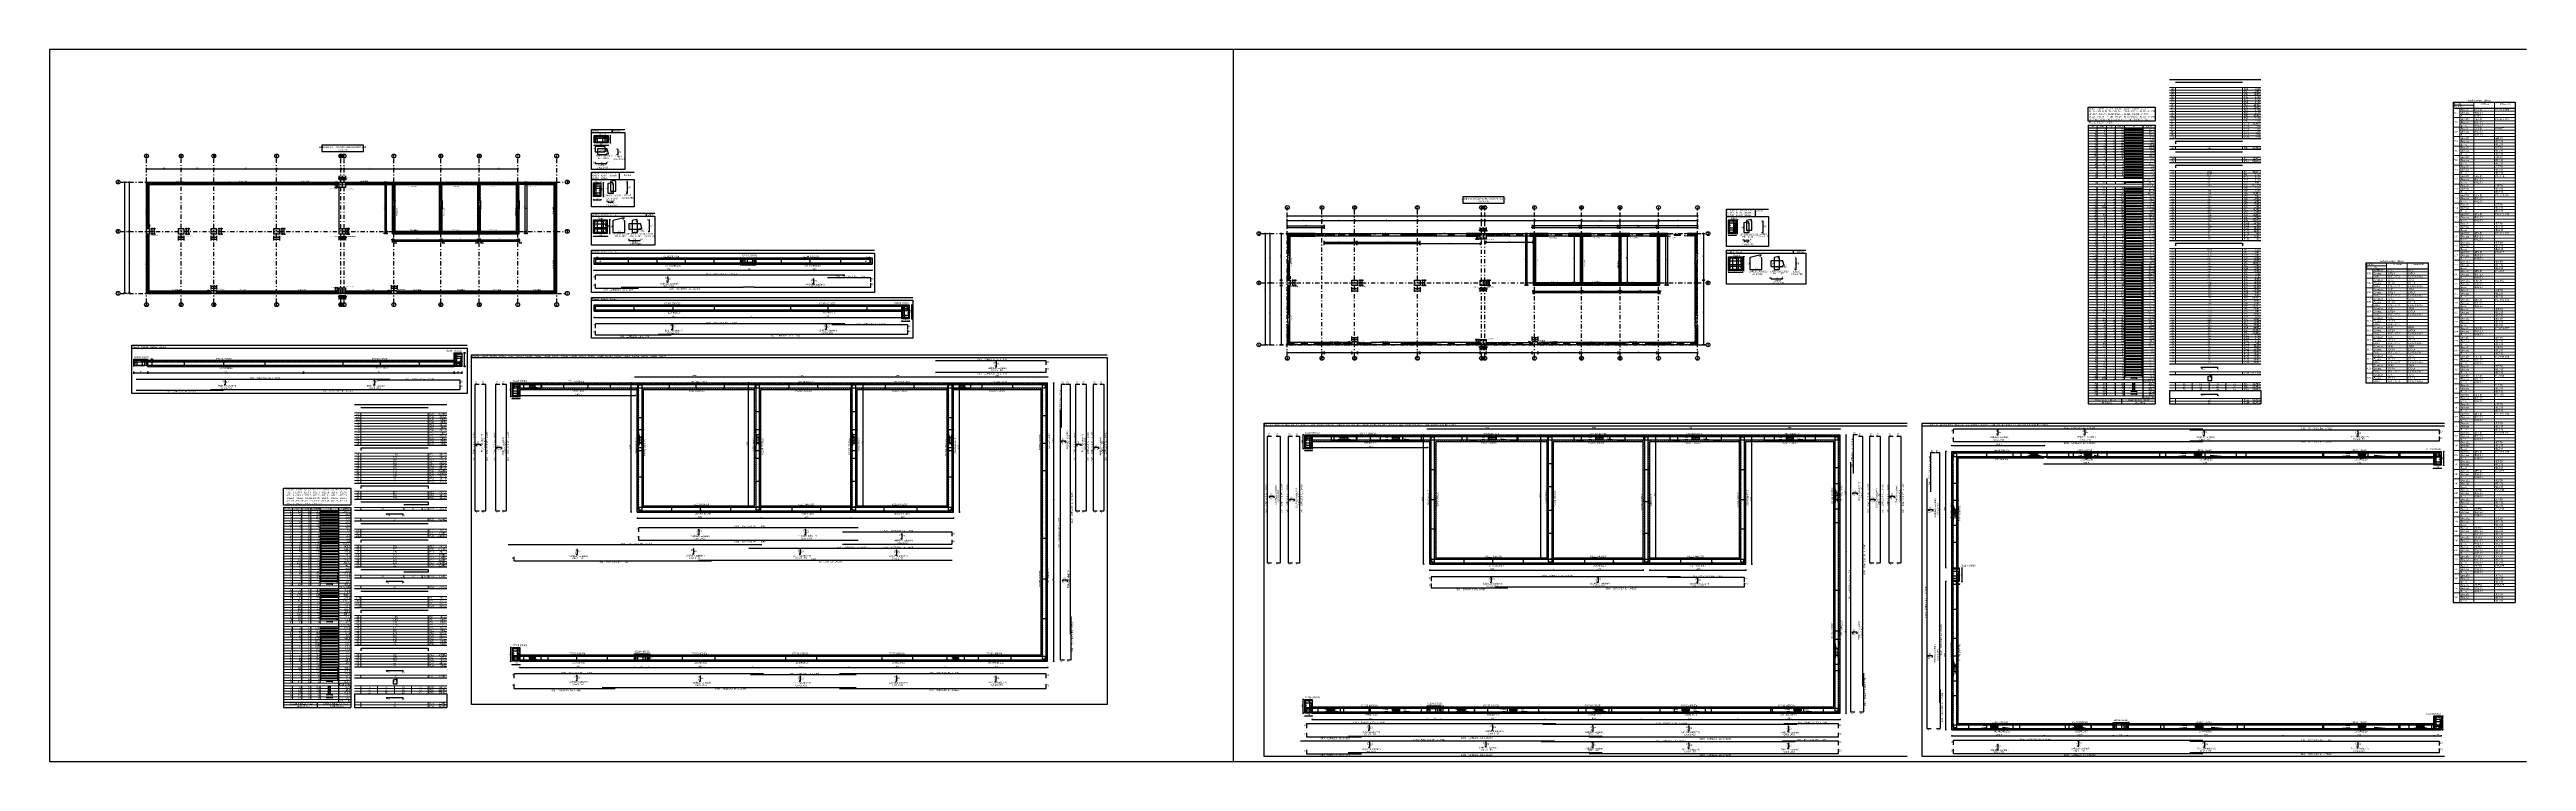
# Model space of a CAD drawing. Header units: metres. Extents: x 419734 to 420376, y 4564732 to 4565123.
# Drawn here: x 419806.4 to 420099.2, y 4564978.8 to 4565062.9 of the extents above; entities that cross this region are included whole.
import ezdxf
from ezdxf.enums import TextEntityAlignment as Align

# ---------------------------------------------------------------- set-up
doc = ezdxf.new("R2010")
doc.units = ezdxf.units.M
for name, pattern in [('CONTINUA', [0]), ('HIDDEN4', [0.09375, 0.0625, -0.03125]), ('TRATTO-PUNTO', [1, 0.5, -0.25, 0, -0.25])]:
    doc.linetypes.add(name, pattern=pattern)
doc.layers.get('Defpoints').update_dxf_attribs({"color": 5})
for name, color, linetype in [("07-ENTITA' COPRENTE", 7, 'Continuous'), ('07-SIMBOLI', 1, 'Continuous'), ('07-TITOLI', 4, 'CONTINUA'), ('Standart', 7, 'Continuous'), ('SW_ASSI', 7, 'TRATTO-PUNTO'), ('SW_DIM', 33, 'Continuous'), ('SW_MAGRONE', 2, 'Continuous'), ('SW_REINFORCEMENT', 7, 'Continuous'), ('SW_SOTTILE_02', 1, 'Continuous'), ('SW_TABLE', 7, 'Continuous'), ('SW_TESTI', 2, 'Continuous'), ('SW_Tondini', 1, 'Continuous'), ('SW_TRATTEGGIO_252', 252, 'Continuous'), ('SW_TRATTEGGIO_253', 253, 'Continuous'), ('SW_TXT_TESTI', 1, 'Continuous')]:
    doc.layers.add(name, color=color, linetype=linetype)
doc.layers.add('SW_FINESTRE_INV', color=60, linetype='Continuous', plot=False)
doc.styles.add('arial_1_18', font='arial.ttf', dxfattribs={"height": 0.2})
doc.styles.add('ITALFERR', font='romans.shx', dxfattribs={"width": 0.8})
doc.styles.add('ROMANS8', font='ROMANS8.SHX')
doc.styles.add('SWS', font='ARIALN.TTF')
doc.styles.add('symbol_1_18', font='symbol.ttf', dxfattribs={"height": 0.2})
doc.styles.add('times new roman_1_18', font='times.ttf', dxfattribs={"height": 0.2})
doc.dimstyles.new('DIM-SW-50_m', dxfattribs={"dimtxt": 0.1, "dimasz": 0.075, "dimexe": 0.125, "dimexo": 0.125, "dimgap": 0.05, "dimtad": 1, "dimzin": 1, "dimdsep": 46, "dimtxsty": 'SWS', "dimblk1": 'D', "dimblk2": 'D', "dimsah": 1, "dimcen": 0.0075, "dimdle": 0.0625, "dimse1": 1, "dimse2": 1, "dimclrd": 256, "dimclre": 256, "dimclrt": 256, "dimazin": 0, "dimtfac": 0.75, "dimtmove": 1, "dimatfit": 3, "dimldrblk": 'D', "dimfxl": 0.125, "dimtvp": 1.5, "dimtolj": 1, "dimtzin": 0, "dimarcsym": 0})
pattern_1 = [(135, (419823.05749, 4565188.456735), (-0.049497475, -0.049497475), [])]

# ---------------------------------------------------------------- blocks, each defined once
blk = doc.blocks.new('D')
for p, q in [((-1, 0), (1, 0)), ((0, 2), (0, -2))]:
    blk.add_line(p, q)
at = {"const_width": 0.141}
blk.add_lwpolyline([(0.5, 0.5), (-0.5, -0.5)], dxfattribs=at)
blk = doc.blocks.new('*D1079')
at = {"layer": 'Defpoints', "color": 0, "ltscale": 0.5, "transparency": 16777216}
for p in [(419821.66, 4565041.07), (419821.99, 4565041.07), (419821.99, 4565040.72)]:
    blk.add_point(p, dxfattribs=at)
at = {"layer": 'SW_DIM', "lineweight": -2, "ltscale": 0.5, "transparency": 16777216}
blk.add_line((419821.74, 4565040.72), (419821.91, 4565040.72), dxfattribs=at)
at = {"layer": 'SW_DIM', "lineweight": -2, "ltscale": 0.5, "transparency": 16777216, "xscale": 0.075, "yscale": 0.075, "zscale": 0.075, "rotation": 180}
blk.add_blockref('D', (419821.66, 4565040.72), dxfattribs=at)
at = {"layer": 'SW_DIM', "lineweight": -2, "ltscale": 0.5, "transparency": 16777216, "xscale": 0.075, "yscale": 0.075, "zscale": 0.075}
blk.add_blockref('D', (419821.99, 4565040.72), dxfattribs=at)
at = {"layer": 'SW_DIM', "ltscale": 0.5, "transparency": 16777216, "insert": (419821.83, 4565040.82), "char_height": 0.1, "attachment_point": 5, "style": 'SWS'}
blk.add_mtext('\\A1;0.33', dxfattribs=at)
blk = doc.blocks.new('*D1080')
at = {"layer": 'Defpoints', "color": 0, "ltscale": 0.5, "transparency": 16777216}
for p in [(419821.99, 4565041.07), (419822.31, 4565041.07), (419822.31, 4565040.72)]:
    blk.add_point(p, dxfattribs=at)
at = {"layer": 'SW_DIM', "lineweight": -2, "ltscale": 0.5, "transparency": 16777216}
blk.add_line((419822.06, 4565040.72), (419822.24, 4565040.72), dxfattribs=at)
at = {"layer": 'SW_DIM', "lineweight": -2, "ltscale": 0.5, "transparency": 16777216, "xscale": 0.075, "yscale": 0.075, "zscale": 0.075, "rotation": 180}
blk.add_blockref('D', (419821.99, 4565040.72), dxfattribs=at)
at = {"layer": 'SW_DIM', "lineweight": -2, "ltscale": 0.5, "transparency": 16777216, "xscale": 0.075, "yscale": 0.075, "zscale": 0.075}
blk.add_blockref('D', (419822.31, 4565040.72), dxfattribs=at)
at = {"layer": 'SW_DIM', "ltscale": 0.5, "transparency": 16777216, "insert": (419822.15, 4565040.82), "char_height": 0.1, "attachment_point": 5, "style": 'SWS'}
blk.add_mtext('\\A1;0.33', dxfattribs=at)
blk = doc.blocks.new('*D1004')
at = {"layer": 'Defpoints', "color": 0, "ltscale": 0.5, "transparency": 16777216}
for p in [(419821.66, 4565041.07), (419822.31, 4565041.07), (419822.31, 4565040.47)]:
    blk.add_point(p, dxfattribs=at)
at = {"layer": 'SW_DIM', "lineweight": -2, "ltscale": 0.5, "transparency": 16777216}
blk.add_line((419821.74, 4565040.47), (419822.24, 4565040.47), dxfattribs=at)
at = {"layer": 'SW_DIM', "lineweight": -2, "ltscale": 0.5, "transparency": 16777216, "xscale": 0.075, "yscale": 0.075, "zscale": 0.075, "rotation": 180}
blk.add_blockref('D', (419821.66, 4565040.47), dxfattribs=at)
at = {"layer": 'SW_DIM', "lineweight": -2, "ltscale": 0.5, "transparency": 16777216, "xscale": 0.075, "yscale": 0.075, "zscale": 0.075}
blk.add_blockref('D', (419822.31, 4565040.47), dxfattribs=at)
at = {"layer": 'SW_DIM', "ltscale": 0.5, "transparency": 16777216, "insert": (419821.99, 4565040.57), "char_height": 0.1, "attachment_point": 5, "style": 'SWS'}
blk.add_mtext('\\A1;0.65', dxfattribs=at)
blk = doc.blocks.new('*D1001')
at = {"layer": 'Defpoints', "color": 0, "ltscale": 0.5, "transparency": 16777216}
for p in [(419822.31, 4565041.39), (419822.31, 4565041.07), (419822.63, 4565041.39)]:
    blk.add_point(p, dxfattribs=at)
at = {"layer": 'SW_DIM', "lineweight": -2, "ltscale": 0.5, "transparency": 16777216}
blk.add_line((419822.63, 4565041.14), (419822.63, 4565041.32), dxfattribs=at)
at = {"layer": 'SW_DIM', "lineweight": -2, "ltscale": 0.5, "transparency": 16777216, "xscale": 0.075, "yscale": 0.075, "zscale": 0.075}
for p, rotation in [((419822.63, 4565041.39), 90), ((419822.63, 4565041.07), 270)]:
    blk.add_blockref('D', p, dxfattribs=dict(at, rotation=rotation))
at = {"layer": 'SW_DIM', "ltscale": 0.5, "transparency": 16777216, "insert": (419822.53, 4565041.23), "char_height": 0.1, "attachment_point": 5, "rotation": 90, "style": 'SWS'}
blk.add_mtext('\\A1;0.33', dxfattribs=at)
blk = doc.blocks.new('*D1002')
at = {"layer": 'Defpoints', "color": 0, "ltscale": 0.5, "transparency": 16777216}
for p in [(419822.31, 4565041.72), (419822.31, 4565041.39), (419822.63, 4565041.72)]:
    blk.add_point(p, dxfattribs=at)
at = {"layer": 'SW_DIM', "lineweight": -2, "ltscale": 0.5, "transparency": 16777216}
blk.add_line((419822.63, 4565041.47), (419822.63, 4565041.64), dxfattribs=at)
at = {"layer": 'SW_DIM', "lineweight": -2, "ltscale": 0.5, "transparency": 16777216, "xscale": 0.075, "yscale": 0.075, "zscale": 0.075}
for p, rotation in [((419822.63, 4565041.72), 90), ((419822.63, 4565041.39), 270)]:
    blk.add_blockref('D', p, dxfattribs=dict(at, rotation=rotation))
at = {"layer": 'SW_DIM', "ltscale": 0.5, "transparency": 16777216, "insert": (419822.53, 4565041.56), "char_height": 0.1, "attachment_point": 5, "rotation": 90, "style": 'SWS'}
blk.add_mtext('\\A1;0.33', dxfattribs=at)
blk = doc.blocks.new('*D1003')
at = {"layer": 'Defpoints', "color": 0, "ltscale": 0.5, "transparency": 16777216}
for p in [(419822.31, 4565041.72), (419822.31, 4565041.07), (419822.88, 4565041.72)]:
    blk.add_point(p, dxfattribs=at)
at = {"layer": 'SW_DIM', "lineweight": -2, "ltscale": 0.5, "transparency": 16777216}
blk.add_line((419822.88, 4565041.14), (419822.88, 4565041.64), dxfattribs=at)
at = {"layer": 'SW_DIM', "lineweight": -2, "ltscale": 0.5, "transparency": 16777216, "xscale": 0.075, "yscale": 0.075, "zscale": 0.075}
for p, rotation in [((419822.88, 4565041.72), 90), ((419822.88, 4565041.07), 270)]:
    blk.add_blockref('D', p, dxfattribs=dict(at, rotation=rotation))
at = {"layer": 'SW_DIM', "ltscale": 0.5, "transparency": 16777216, "insert": (419822.78, 4565041.39), "char_height": 0.1, "attachment_point": 5, "rotation": 90, "style": 'SWS'}
blk.add_mtext('\\A1;0.65', dxfattribs=at)
blk = doc.blocks.new('*D1045')
at = {"layer": 'Defpoints', "color": 0, "ltscale": 0.5, "transparency": 16777216}
for p in [(419846.97, 4565041.12), (419847.12, 4565041.12), (419847.12, 4565040.4)]:
    blk.add_point(p, dxfattribs=at)
at = {"layer": 'SW_DIM', "lineweight": -2, "ltscale": 0.5, "transparency": 16777216}
for p, q in [((419846.9, 4565040.4), (419846.82, 4565040.4)), ((419846.97, 4565040.4), (419847.12, 4565040.4)), ((419846.97, 4565040.4), (419847.12, 4565040.4)), ((419847.05, 4565040.4), (419847.15, 4565040.04)), ((419847.15, 4565040.04), (419847.47, 4565040.04)), ((419847.2, 4565040.4), (419847.27, 4565040.4))]:
    blk.add_line(p, q, dxfattribs=at)
at = {"layer": 'SW_DIM', "lineweight": -2, "ltscale": 0.5, "transparency": 16777216, "xscale": 0.075, "yscale": 0.075, "zscale": 0.075}
blk.add_blockref('D', (419846.97, 4565040.4), dxfattribs=at)
at = {"layer": 'SW_DIM', "lineweight": -2, "ltscale": 0.5, "transparency": 16777216, "xscale": 0.075, "yscale": 0.075, "zscale": 0.075, "rotation": 180}
blk.add_blockref('D', (419847.12, 4565040.4), dxfattribs=at)
at = {"layer": 'SW_DIM', "ltscale": 0.5, "transparency": 16777216, "insert": (419847.31, 4565040.15), "char_height": 0.1, "attachment_point": 5, "style": 'SWS'}
blk.add_mtext('\\A1;0.15', dxfattribs=at)
blk = doc.blocks.new('*D1046')
at = {"layer": 'Defpoints', "color": 0, "ltscale": 0.5, "transparency": 16777216}
for p in [(419847.12, 4565041.12), (419852.67, 4565041.12), (419852.67, 4565040.4)]:
    blk.add_point(p, dxfattribs=at)
at = {"layer": 'SW_DIM', "lineweight": -2, "ltscale": 0.5, "transparency": 16777216}
blk.add_line((419847.2, 4565040.4), (419852.6, 4565040.4), dxfattribs=at)
at = {"layer": 'SW_DIM', "lineweight": -2, "ltscale": 0.5, "transparency": 16777216, "xscale": 0.075, "yscale": 0.075, "zscale": 0.075, "rotation": 180}
blk.add_blockref('D', (419847.12, 4565040.4), dxfattribs=at)
at = {"layer": 'SW_DIM', "lineweight": -2, "ltscale": 0.5, "transparency": 16777216, "xscale": 0.075, "yscale": 0.075, "zscale": 0.075}
blk.add_blockref('D', (419852.67, 4565040.4), dxfattribs=at)
at = {"layer": 'SW_DIM', "ltscale": 0.5, "transparency": 16777216, "insert": (419849.9, 4565040.5), "char_height": 0.1, "attachment_point": 5, "style": 'SWS'}
blk.add_mtext('\\A1;5.55', dxfattribs=at)
blk = doc.blocks.new('*D1047')
at = {"layer": 'Defpoints', "color": 0, "ltscale": 0.5, "transparency": 16777216}
for p in [(419852.67, 4565041.12), (419852.82, 4565041.42), (419852.82, 4565040.4)]:
    blk.add_point(p, dxfattribs=at)
at = {"layer": 'SW_DIM', "lineweight": -2, "ltscale": 0.5, "transparency": 16777216}
for p, q in [((419852.6, 4565040.4), (419852.52, 4565040.4)), ((419852.67, 4565040.4), (419852.82, 4565040.4)), ((419852.67, 4565040.4), (419852.82, 4565040.4)), ((419852.75, 4565040.4), (419852.85, 4565040.04)), ((419852.85, 4565040.04), (419853.17, 4565040.04)), ((419852.9, 4565040.4), (419852.97, 4565040.4))]:
    blk.add_line(p, q, dxfattribs=at)
at = {"layer": 'SW_DIM', "lineweight": -2, "ltscale": 0.5, "transparency": 16777216, "xscale": 0.075, "yscale": 0.075, "zscale": 0.075}
blk.add_blockref('D', (419852.67, 4565040.4), dxfattribs=at)
at = {"layer": 'SW_DIM', "lineweight": -2, "ltscale": 0.5, "transparency": 16777216, "xscale": 0.075, "yscale": 0.075, "zscale": 0.075, "rotation": 180}
blk.add_blockref('D', (419852.82, 4565040.4), dxfattribs=at)
at = {"layer": 'SW_DIM', "ltscale": 0.5, "transparency": 16777216, "insert": (419853.01, 4565040.15), "char_height": 0.1, "attachment_point": 5, "style": 'SWS'}
blk.add_mtext('\\A1;0.15', dxfattribs=at)
blk = doc.blocks.new('*D1048')
at = {"layer": 'Defpoints', "color": 0, "ltscale": 0.5, "transparency": 16777216}
for p in [(419852.82, 4565041.42), (419857.07, 4565041.42), (419857.07, 4565040.4)]:
    blk.add_point(p, dxfattribs=at)
at = {"layer": 'SW_DIM', "lineweight": -2, "ltscale": 0.5, "transparency": 16777216}
blk.add_line((419852.9, 4565040.4), (419857, 4565040.4), dxfattribs=at)
at = {"layer": 'SW_DIM', "lineweight": -2, "ltscale": 0.5, "transparency": 16777216, "xscale": 0.075, "yscale": 0.075, "zscale": 0.075, "rotation": 180}
blk.add_blockref('D', (419852.82, 4565040.4), dxfattribs=at)
at = {"layer": 'SW_DIM', "lineweight": -2, "ltscale": 0.5, "transparency": 16777216, "xscale": 0.075, "yscale": 0.075, "zscale": 0.075}
blk.add_blockref('D', (419857.07, 4565040.4), dxfattribs=at)
at = {"layer": 'SW_DIM', "ltscale": 0.5, "transparency": 16777216, "insert": (419854.95, 4565040.5), "char_height": 0.1, "attachment_point": 5, "style": 'SWS'}
blk.add_mtext('\\A1;4.25', dxfattribs=at)
blk = doc.blocks.new('*D1049')
at = {"layer": 'Defpoints', "color": 0, "ltscale": 0.5, "transparency": 16777216}
for p in [(419857.07, 4565041.42), (419857.22, 4565041.12), (419857.22, 4565040.4)]:
    blk.add_point(p, dxfattribs=at)
at = {"layer": 'SW_DIM', "lineweight": -2, "ltscale": 0.5, "transparency": 16777216}
for p, q in [((419857.05, 4565040), (419856.74, 4565040)), ((419857, 4565040.4), (419856.92, 4565040.4)), ((419857.15, 4565040.4), (419857.05, 4565040)), ((419857.07, 4565040.4), (419857.22, 4565040.4)), ((419857.07, 4565040.4), (419857.22, 4565040.4)), ((419857.3, 4565040.4), (419857.37, 4565040.4))]:
    blk.add_line(p, q, dxfattribs=at)
at = {"layer": 'SW_DIM', "lineweight": -2, "ltscale": 0.5, "transparency": 16777216, "xscale": 0.075, "yscale": 0.075, "zscale": 0.075}
blk.add_blockref('D', (419857.07, 4565040.4), dxfattribs=at)
at = {"layer": 'SW_DIM', "lineweight": -2, "ltscale": 0.5, "transparency": 16777216, "xscale": 0.075, "yscale": 0.075, "zscale": 0.075, "rotation": 180}
blk.add_blockref('D', (419857.22, 4565040.4), dxfattribs=at)
at = {"layer": 'SW_DIM', "ltscale": 0.5, "transparency": 16777216, "insert": (419856.9, 4565040.1), "char_height": 0.1, "attachment_point": 5, "style": 'SWS'}
blk.add_mtext('\\A1;0.15', dxfattribs=at)
blk = doc.blocks.new('*D1050')
at = {"layer": 'Defpoints', "color": 0, "ltscale": 0.5, "transparency": 16777216}
for p in [(419857.22, 4565041.12), (419857.37, 4565041.42), (419857.37, 4565040.4)]:
    blk.add_point(p, dxfattribs=at)
at = {"layer": 'SW_DIM', "lineweight": -2, "ltscale": 0.5, "transparency": 16777216}
for p, q in [((419857.15, 4565040.4), (419857.07, 4565040.4)), ((419857.22, 4565040.4), (419857.37, 4565040.4)), ((419857.22, 4565040.4), (419857.37, 4565040.4)), ((419857.3, 4565040.4), (419857.4, 4565040.04)), ((419857.4, 4565040.04), (419857.72, 4565040.04)), ((419857.45, 4565040.4), (419857.52, 4565040.4))]:
    blk.add_line(p, q, dxfattribs=at)
at = {"layer": 'SW_DIM', "lineweight": -2, "ltscale": 0.5, "transparency": 16777216, "xscale": 0.075, "yscale": 0.075, "zscale": 0.075}
blk.add_blockref('D', (419857.22, 4565040.4), dxfattribs=at)
at = {"layer": 'SW_DIM', "lineweight": -2, "ltscale": 0.5, "transparency": 16777216, "xscale": 0.075, "yscale": 0.075, "zscale": 0.075, "rotation": 180}
blk.add_blockref('D', (419857.37, 4565040.4), dxfattribs=at)
at = {"layer": 'SW_DIM', "ltscale": 0.5, "transparency": 16777216, "insert": (419857.56, 4565040.15), "char_height": 0.1, "attachment_point": 5, "style": 'SWS'}
blk.add_mtext('\\A1;0.15', dxfattribs=at)
blk = doc.blocks.new('*D1051')
at = {"layer": 'Defpoints', "color": 0, "ltscale": 0.5, "transparency": 16777216}
for p in [(419857.37, 4565041.42), (419861.77, 4565041.12), (419861.77, 4565040.4)]:
    blk.add_point(p, dxfattribs=at)
at = {"layer": 'SW_DIM', "lineweight": -2, "ltscale": 0.5, "transparency": 16777216}
blk.add_line((419857.45, 4565040.4), (419861.7, 4565040.4), dxfattribs=at)
at = {"layer": 'SW_DIM', "lineweight": -2, "ltscale": 0.5, "transparency": 16777216, "xscale": 0.075, "yscale": 0.075, "zscale": 0.075, "rotation": 180}
blk.add_blockref('D', (419857.37, 4565040.4), dxfattribs=at)
at = {"layer": 'SW_DIM', "lineweight": -2, "ltscale": 0.5, "transparency": 16777216, "xscale": 0.075, "yscale": 0.075, "zscale": 0.075}
blk.add_blockref('D', (419861.77, 4565040.4), dxfattribs=at)
at = {"layer": 'SW_DIM', "ltscale": 0.5, "transparency": 16777216, "insert": (419859.57, 4565040.5), "char_height": 0.1, "attachment_point": 5, "style": 'SWS'}
blk.add_mtext('\\A1;4.40', dxfattribs=at)
blk = doc.blocks.new('*D1052')
at = {"layer": 'Defpoints', "color": 0, "ltscale": 0.5, "transparency": 16777216}
for p in [(419861.77, 4565041.12), (419861.92, 4565041.12), (419861.92, 4565040.4)]:
    blk.add_point(p, dxfattribs=at)
at = {"layer": 'SW_DIM', "lineweight": -2, "ltscale": 0.5, "transparency": 16777216}
for p, q in [((419861.7, 4565040.4), (419861.62, 4565040.4)), ((419861.77, 4565040.4), (419861.92, 4565040.4)), ((419861.77, 4565040.4), (419861.92, 4565040.4)), ((419861.85, 4565040.4), (419861.95, 4565040.04)), ((419861.95, 4565040.04), (419862.27, 4565040.04)), ((419862, 4565040.4), (419862.07, 4565040.4))]:
    blk.add_line(p, q, dxfattribs=at)
at = {"layer": 'SW_DIM', "lineweight": -2, "ltscale": 0.5, "transparency": 16777216, "xscale": 0.075, "yscale": 0.075, "zscale": 0.075}
blk.add_blockref('D', (419861.77, 4565040.4), dxfattribs=at)
at = {"layer": 'SW_DIM', "lineweight": -2, "ltscale": 0.5, "transparency": 16777216, "xscale": 0.075, "yscale": 0.075, "zscale": 0.075, "rotation": 180}
blk.add_blockref('D', (419861.92, 4565040.4), dxfattribs=at)
at = {"layer": 'SW_DIM', "ltscale": 0.5, "transparency": 16777216, "insert": (419862.11, 4565040.15), "char_height": 0.1, "attachment_point": 5, "style": 'SWS'}
blk.add_mtext('\\A1;0.15', dxfattribs=at)
blk = doc.blocks.new('*D1053')
at = {"layer": 'Defpoints', "color": 0, "ltscale": 0.5, "transparency": 16777216}
for p in [(419861.92, 4565041.39), (419861.92, 4565041.12), (419862.64, 4565041.39)]:
    blk.add_point(p, dxfattribs=at)
at = {"layer": 'SW_DIM', "lineweight": -2, "ltscale": 0.5, "transparency": 16777216}
blk.add_line((419862.64, 4565041.19), (419862.64, 4565041.32), dxfattribs=at)
at = {"layer": 'SW_DIM', "lineweight": -2, "ltscale": 0.5, "transparency": 16777216, "xscale": 0.075, "yscale": 0.075, "zscale": 0.075}
for p, rotation in [((419862.64, 4565041.39), 90), ((419862.64, 4565041.12), 270)]:
    blk.add_blockref('D', p, dxfattribs=dict(at, rotation=rotation))
at = {"layer": 'SW_DIM', "ltscale": 0.5, "transparency": 16777216, "insert": (419862.54, 4565041.26), "char_height": 0.1, "attachment_point": 5, "rotation": 90, "style": 'SWS'}
blk.add_mtext('\\A1;0.28', dxfattribs=at)
blk = doc.blocks.new('*D1054')
at = {"layer": 'Defpoints', "color": 0, "ltscale": 0.5, "transparency": 16777216}
for p in [(419861.07, 4565047.22), (419862.64, 4565047.22), (419861.92, 4565041.39)]:
    blk.add_point(p, dxfattribs=at)
at = {"layer": 'SW_DIM', "lineweight": -2, "ltscale": 0.5, "transparency": 16777216}
blk.add_line((419862.64, 4565041.47), (419862.64, 4565047.14), dxfattribs=at)
at = {"layer": 'SW_DIM', "lineweight": -2, "ltscale": 0.5, "transparency": 16777216, "xscale": 0.075, "yscale": 0.075, "zscale": 0.075}
for p, rotation in [((419862.64, 4565047.22), 90), ((419862.64, 4565041.39), 270)]:
    blk.add_blockref('D', p, dxfattribs=dict(at, rotation=rotation))
at = {"layer": 'SW_DIM', "ltscale": 0.5, "transparency": 16777216, "insert": (419862.54, 4565044.31), "char_height": 0.1, "attachment_point": 5, "rotation": 90, "style": 'SWS'}
blk.add_mtext('\\A1;5.82', dxfattribs=at)
blk = doc.blocks.new('*D1055')
at = {"layer": 'Defpoints', "color": 0, "ltscale": 0.5, "transparency": 16777216}
for p in [(419862.78, 4565047.22), (419861.92, 4565041.12), (419862.83, 4565041.12)]:
    blk.add_point(p, dxfattribs=at)
at = {"layer": 'SW_DIM', "lineweight": -2, "ltscale": 0.5, "transparency": 16777216}
blk.add_line((419862.83, 4565047.14), (419862.83, 4565041.19), dxfattribs=at)
at = {"layer": 'SW_DIM', "lineweight": -2, "ltscale": 0.5, "transparency": 16777216, "xscale": 0.075, "yscale": 0.075, "zscale": 0.075}
for p, rotation in [((419862.83, 4565047.22), 90), ((419862.83, 4565041.12), 270)]:
    blk.add_blockref('D', p, dxfattribs=dict(at, rotation=rotation))
at = {"layer": 'SW_DIM', "ltscale": 0.5, "transparency": 16777216, "insert": (419862.73, 4565044.17), "char_height": 0.1, "attachment_point": 5, "rotation": 90, "style": 'SWS'}
blk.add_mtext('\\A1;6.10', dxfattribs=at)
blk = doc.blocks.new('*D1056')
at = {"layer": 'Defpoints', "color": 0, "ltscale": 0.5, "transparency": 16777216}
for p in [(419846.97, 4565041.12), (419846.97, 4565040.21), (419861.92, 4565041.12)]:
    blk.add_point(p, dxfattribs=at)
at = {"layer": 'SW_DIM', "lineweight": -2, "ltscale": 0.5, "transparency": 16777216}
blk.add_line((419861.85, 4565040.21), (419847.05, 4565040.21), dxfattribs=at)
at = {"layer": 'SW_DIM', "lineweight": -2, "ltscale": 0.5, "transparency": 16777216, "xscale": 0.075, "yscale": 0.075, "zscale": 0.075, "rotation": 180}
blk.add_blockref('D', (419846.97, 4565040.21), dxfattribs=at)
at = {"layer": 'SW_DIM', "lineweight": -2, "ltscale": 0.5, "transparency": 16777216, "xscale": 0.075, "yscale": 0.075, "zscale": 0.075}
blk.add_blockref('D', (419861.92, 4565040.21), dxfattribs=at)
at = {"layer": 'SW_DIM', "ltscale": 0.5, "transparency": 16777216, "insert": (419854.45, 4565040.31), "char_height": 0.1, "attachment_point": 5, "style": 'SWS'}
blk.add_mtext('\\A1;14.95', dxfattribs=at)
blk = doc.blocks.new('*D1057')
at = {"layer": 'Defpoints', "color": 0, "ltscale": 0.5, "transparency": 16777216}
for p in [(419846.25, 4565041.39), (419846.97, 4565041.39), (419846.97, 4565041.12)]:
    blk.add_point(p, dxfattribs=at)
at = {"layer": 'SW_DIM', "lineweight": -2, "ltscale": 0.5, "transparency": 16777216}
blk.add_line((419846.25, 4565041.19), (419846.25, 4565041.32), dxfattribs=at)
at = {"layer": 'SW_DIM', "lineweight": -2, "ltscale": 0.5, "transparency": 16777216, "xscale": 0.075, "yscale": 0.075, "zscale": 0.075}
for p, rotation in [((419846.25, 4565041.39), 90), ((419846.25, 4565041.12), 270)]:
    blk.add_blockref('D', p, dxfattribs=dict(at, rotation=rotation))
at = {"layer": 'SW_DIM', "ltscale": 0.5, "transparency": 16777216, "insert": (419846.15, 4565041.26), "char_height": 0.1, "attachment_point": 5, "rotation": 90, "style": 'SWS'}
blk.add_mtext('\\A1;0.28', dxfattribs=at)
blk = doc.blocks.new('*D1058')
at = {"layer": 'Defpoints', "color": 0, "ltscale": 0.5, "transparency": 16777216}
for p in [(419846.25, 4565047.22), (419846.86, 4565047.22), (419846.97, 4565041.39)]:
    blk.add_point(p, dxfattribs=at)
at = {"layer": 'SW_DIM', "lineweight": -2, "ltscale": 0.5, "transparency": 16777216}
blk.add_line((419846.25, 4565041.47), (419846.25, 4565047.14), dxfattribs=at)
at = {"layer": 'SW_DIM', "lineweight": -2, "ltscale": 0.5, "transparency": 16777216, "xscale": 0.075, "yscale": 0.075, "zscale": 0.075}
for p, rotation in [((419846.25, 4565047.22), 90), ((419846.25, 4565041.39), 270)]:
    blk.add_blockref('D', p, dxfattribs=dict(at, rotation=rotation))
at = {"layer": 'SW_DIM', "ltscale": 0.5, "transparency": 16777216, "insert": (419846.15, 4565044.31), "char_height": 0.1, "attachment_point": 5, "rotation": 90, "style": 'SWS'}
blk.add_mtext('\\A1;5.82', dxfattribs=at)
blk = doc.blocks.new('*D1059')
at = {"layer": 'Defpoints', "color": 0, "ltscale": 0.5, "transparency": 16777216}
for p in [(419846.86, 4565047.22), (419846.06, 4565041.12), (419846.97, 4565041.12)]:
    blk.add_point(p, dxfattribs=at)
at = {"layer": 'SW_DIM', "lineweight": -2, "ltscale": 0.5, "transparency": 16777216}
blk.add_line((419846.06, 4565047.14), (419846.06, 4565041.19), dxfattribs=at)
at = {"layer": 'SW_DIM', "lineweight": -2, "ltscale": 0.5, "transparency": 16777216, "xscale": 0.075, "yscale": 0.075, "zscale": 0.075}
for p, rotation in [((419846.06, 4565047.22), 90), ((419846.06, 4565041.12), 270)]:
    blk.add_blockref('D', p, dxfattribs=dict(at, rotation=rotation))
at = {"layer": 'SW_DIM', "ltscale": 0.5, "transparency": 16777216, "insert": (419845.96, 4565044.17), "char_height": 0.1, "attachment_point": 5, "rotation": 90, "style": 'SWS'}
blk.add_mtext('\\A1;6.10', dxfattribs=at)
blk = doc.blocks.new('*D1060')
at = {"layer": 'Defpoints', "color": 0, "ltscale": 0.5, "transparency": 16777216}
for p in [(419841.29, 4565041.39), (419841.42, 4565041.72), (419841.6, 4565041.39)]:
    blk.add_point(p, dxfattribs=at)
at = {"layer": 'SW_DIM', "lineweight": -2, "ltscale": 0.5, "transparency": 16777216}
blk.add_line((419841.6, 4565041.64), (419841.6, 4565041.47), dxfattribs=at)
at = {"layer": 'SW_DIM', "lineweight": -2, "ltscale": 0.5, "transparency": 16777216, "xscale": 0.075, "yscale": 0.075, "zscale": 0.075}
for p, rotation in [((419841.6, 4565041.72), 90), ((419841.6, 4565041.39), 270)]:
    blk.add_blockref('D', p, dxfattribs=dict(at, rotation=rotation))
at = {"layer": 'SW_DIM', "ltscale": 0.5, "transparency": 16777216, "insert": (419841.5, 4565041.56), "char_height": 0.1, "attachment_point": 5, "rotation": 90, "style": 'SWS'}
blk.add_mtext('\\A1;0.33', dxfattribs=at)
blk = doc.blocks.new('*D1061')
at = {"layer": 'Defpoints', "color": 0, "ltscale": 0.5, "transparency": 16777216}
for p in [(419841.29, 4565041.39), (419841.42, 4565041.07), (419841.6, 4565041.07)]:
    blk.add_point(p, dxfattribs=at)
at = {"layer": 'SW_DIM', "lineweight": -2, "ltscale": 0.5, "transparency": 16777216}
blk.add_line((419841.6, 4565041.32), (419841.6, 4565041.14), dxfattribs=at)
at = {"layer": 'SW_DIM', "lineweight": -2, "ltscale": 0.5, "transparency": 16777216, "xscale": 0.075, "yscale": 0.075, "zscale": 0.075}
for p, rotation in [((419841.6, 4565041.39), 90), ((419841.6, 4565041.07), 270)]:
    blk.add_blockref('D', p, dxfattribs=dict(at, rotation=rotation))
at = {"layer": 'SW_DIM', "ltscale": 0.5, "transparency": 16777216, "insert": (419841.5, 4565041.23), "char_height": 0.1, "attachment_point": 5, "rotation": 90, "style": 'SWS'}
blk.add_mtext('\\A1;0.33', dxfattribs=at)
blk = doc.blocks.new('*D1062')
at = {"layer": 'Defpoints', "color": 0, "ltscale": 0.5, "transparency": 16777216}
for p in [(419841.42, 4565041.72), (419841.42, 4565041.07), (419841.79, 4565041.72)]:
    blk.add_point(p, dxfattribs=at)
at = {"layer": 'SW_DIM', "lineweight": -2, "ltscale": 0.5, "transparency": 16777216}
blk.add_line((419841.79, 4565041.14), (419841.79, 4565041.64), dxfattribs=at)
at = {"layer": 'SW_DIM', "lineweight": -2, "ltscale": 0.5, "transparency": 16777216, "xscale": 0.075, "yscale": 0.075, "zscale": 0.075}
for p, rotation in [((419841.79, 4565041.72), 90), ((419841.79, 4565041.07), 270)]:
    blk.add_blockref('D', p, dxfattribs=dict(at, rotation=rotation))
at = {"layer": 'SW_DIM', "ltscale": 0.5, "transparency": 16777216, "insert": (419841.69, 4565041.39), "char_height": 0.1, "attachment_point": 5, "rotation": 90, "style": 'SWS'}
blk.add_mtext('\\A1;0.65', dxfattribs=at)
blk = doc.blocks.new('*D1063')
at = {"layer": 'Defpoints', "color": 0, "ltscale": 0.5, "transparency": 16777216}
for p in [(419840.68, 4565041.07), (419840.85, 4565041.07), (419840.85, 4565040.69)]:
    blk.add_point(p, dxfattribs=at)
at = {"layer": 'SW_DIM', "lineweight": -2, "ltscale": 0.5, "transparency": 16777216}
for p, q in [((419840.6, 4565040.69), (419840.53, 4565040.69)), ((419840.68, 4565040.69), (419840.85, 4565040.69)), ((419840.93, 4565040.69), (419841, 4565040.69))]:
    blk.add_line(p, q, dxfattribs=at)
at = {"layer": 'SW_DIM', "lineweight": -2, "ltscale": 0.5, "transparency": 16777216, "xscale": 0.075, "yscale": 0.075, "zscale": 0.075}
blk.add_blockref('D', (419840.68, 4565040.69), dxfattribs=at)
at = {"layer": 'SW_DIM', "lineweight": -2, "ltscale": 0.5, "transparency": 16777216, "xscale": 0.075, "yscale": 0.075, "zscale": 0.075, "rotation": 180}
blk.add_blockref('D', (419840.85, 4565040.69), dxfattribs=at)
at = {"layer": 'SW_DIM', "ltscale": 0.5, "transparency": 16777216, "insert": (419840.6, 4565040.79), "char_height": 0.1, "attachment_point": 5, "style": 'SWS'}
blk.add_mtext('\\A1;0.18', dxfattribs=at)
blk = doc.blocks.new('*D1064')
at = {"layer": 'Defpoints', "color": 0, "ltscale": 0.5, "transparency": 16777216}
for p in [(419840.85, 4565041.07), (419841.03, 4565041.07), (419841.03, 4565040.69)]:
    blk.add_point(p, dxfattribs=at)
at = {"layer": 'SW_DIM', "lineweight": -2, "ltscale": 0.5, "transparency": 16777216}
for p, q in [((419840.78, 4565040.69), (419840.7, 4565040.69)), ((419840.85, 4565040.69), (419841.03, 4565040.69)), ((419841.1, 4565040.69), (419841.18, 4565040.69))]:
    blk.add_line(p, q, dxfattribs=at)
at = {"layer": 'SW_DIM', "lineweight": -2, "ltscale": 0.5, "transparency": 16777216, "xscale": 0.075, "yscale": 0.075, "zscale": 0.075}
blk.add_blockref('D', (419840.85, 4565040.69), dxfattribs=at)
at = {"layer": 'SW_DIM', "lineweight": -2, "ltscale": 0.5, "transparency": 16777216, "xscale": 0.075, "yscale": 0.075, "zscale": 0.075, "rotation": 180}
blk.add_blockref('D', (419841.03, 4565040.69), dxfattribs=at)
at = {"layer": 'SW_DIM', "ltscale": 0.5, "transparency": 16777216, "insert": (419840.9, 4565040.79), "char_height": 0.1, "attachment_point": 5, "style": 'SWS'}
blk.add_mtext('\\A1;0.17', dxfattribs=at)
blk = doc.blocks.new('*D1065')
at = {"layer": 'Defpoints', "color": 0, "ltscale": 0.5, "transparency": 16777216}
for p in [(419840.68, 4565041.07), (419841.03, 4565041.07), (419841.03, 4565040.5)]:
    blk.add_point(p, dxfattribs=at)
at = {"layer": 'SW_DIM', "lineweight": -2, "ltscale": 0.5, "transparency": 16777216}
blk.add_line((419840.75, 4565040.5), (419840.95, 4565040.5), dxfattribs=at)
at = {"layer": 'SW_DIM', "lineweight": -2, "ltscale": 0.5, "transparency": 16777216, "xscale": 0.075, "yscale": 0.075, "zscale": 0.075, "rotation": 180}
blk.add_blockref('D', (419840.68, 4565040.5), dxfattribs=at)
at = {"layer": 'SW_DIM', "lineweight": -2, "ltscale": 0.5, "transparency": 16777216, "xscale": 0.075, "yscale": 0.075, "zscale": 0.075}
blk.add_blockref('D', (419841.03, 4565040.5), dxfattribs=at)
at = {"layer": 'SW_DIM', "ltscale": 0.5, "transparency": 16777216, "insert": (419840.85, 4565040.6), "char_height": 0.1, "attachment_point": 5, "style": 'SWS'}
blk.add_mtext('\\A1;0.35', dxfattribs=at)
blk = doc.blocks.new('*D1066')
at = {"layer": 'Defpoints', "color": 0, "ltscale": 0.5, "transparency": 16777216}
for p in [(419821.99, 4565048.76), (419817.9, 4565047.22), (419821.99, 4565047.22)]:
    blk.add_point(p, dxfattribs=at)
at = {"layer": 'SW_DIM', "lineweight": -2, "ltscale": 0.5, "transparency": 16777216}
blk.add_line((419817.97, 4565048.76), (419821.91, 4565048.76), dxfattribs=at)
at = {"layer": 'SW_DIM', "lineweight": -2, "ltscale": 0.5, "transparency": 16777216, "xscale": 0.075, "yscale": 0.075, "zscale": 0.075, "rotation": 180}
blk.add_blockref('D', (419817.9, 4565048.76), dxfattribs=at)
at = {"layer": 'SW_DIM', "lineweight": -2, "ltscale": 0.5, "transparency": 16777216, "xscale": 0.075, "yscale": 0.075, "zscale": 0.075}
blk.add_blockref('D', (419821.99, 4565048.76), dxfattribs=at)
at = {"layer": 'SW_DIM', "ltscale": 0.5, "transparency": 16777216, "insert": (419819.94, 4565048.86), "char_height": 0.1, "attachment_point": 5, "style": 'SWS'}
blk.add_mtext('\\A1;4.09', dxfattribs=at)
blk = doc.blocks.new('*D1067')
at = {"layer": 'Defpoints', "color": 0, "ltscale": 0.5, "transparency": 16777216}
for p in [(419825.85, 4565048.76), (419821.99, 4565047.22), (419825.85, 4565047.22)]:
    blk.add_point(p, dxfattribs=at)
at = {"layer": 'SW_DIM', "lineweight": -2, "ltscale": 0.5, "transparency": 16777216}
blk.add_line((419822.06, 4565048.76), (419825.78, 4565048.76), dxfattribs=at)
at = {"layer": 'SW_DIM', "lineweight": -2, "ltscale": 0.5, "transparency": 16777216, "xscale": 0.075, "yscale": 0.075, "zscale": 0.075, "rotation": 180}
blk.add_blockref('D', (419821.99, 4565048.76), dxfattribs=at)
at = {"layer": 'SW_DIM', "lineweight": -2, "ltscale": 0.5, "transparency": 16777216, "xscale": 0.075, "yscale": 0.075, "zscale": 0.075}
blk.add_blockref('D', (419825.85, 4565048.76), dxfattribs=at)
at = {"layer": 'SW_DIM', "ltscale": 0.5, "transparency": 16777216, "insert": (419823.92, 4565048.86), "char_height": 0.1, "attachment_point": 5, "style": 'SWS'}
blk.add_mtext('\\A1;3.87', dxfattribs=at)
blk = doc.blocks.new('*D1068')
at = {"layer": 'Defpoints', "color": 0, "ltscale": 0.5, "transparency": 16777216}
for p in [(419833.27, 4565048.76), (419825.85, 4565047.22), (419833.27, 4565047.22)]:
    blk.add_point(p, dxfattribs=at)
at = {"layer": 'SW_DIM', "lineweight": -2, "ltscale": 0.5, "transparency": 16777216}
blk.add_line((419825.93, 4565048.76), (419833.2, 4565048.76), dxfattribs=at)
at = {"layer": 'SW_DIM', "lineweight": -2, "ltscale": 0.5, "transparency": 16777216, "xscale": 0.075, "yscale": 0.075, "zscale": 0.075, "rotation": 180}
blk.add_blockref('D', (419825.85, 4565048.76), dxfattribs=at)
at = {"layer": 'SW_DIM', "lineweight": -2, "ltscale": 0.5, "transparency": 16777216, "xscale": 0.075, "yscale": 0.075, "zscale": 0.075}
blk.add_blockref('D', (419833.27, 4565048.76), dxfattribs=at)
at = {"layer": 'SW_DIM', "ltscale": 0.5, "transparency": 16777216, "insert": (419829.56, 4565048.86), "char_height": 0.1, "attachment_point": 5, "style": 'SWS'}
blk.add_mtext('\\A1;7.42', dxfattribs=at)
blk = doc.blocks.new('*D1069')
at = {"layer": 'Defpoints', "color": 0, "ltscale": 0.5, "transparency": 16777216}
for p in [(419840.85, 4565048.76), (419833.27, 4565047.22), (419840.85, 4565047.22)]:
    blk.add_point(p, dxfattribs=at)
at = {"layer": 'SW_DIM', "lineweight": -2, "ltscale": 0.5, "transparency": 16777216}
blk.add_line((419833.35, 4565048.76), (419840.78, 4565048.76), dxfattribs=at)
at = {"layer": 'SW_DIM', "lineweight": -2, "ltscale": 0.5, "transparency": 16777216, "xscale": 0.075, "yscale": 0.075, "zscale": 0.075, "rotation": 180}
blk.add_blockref('D', (419833.27, 4565048.76), dxfattribs=at)
at = {"layer": 'SW_DIM', "lineweight": -2, "ltscale": 0.5, "transparency": 16777216, "xscale": 0.075, "yscale": 0.075, "zscale": 0.075}
blk.add_blockref('D', (419840.85, 4565048.76), dxfattribs=at)
at = {"layer": 'SW_DIM', "ltscale": 0.5, "transparency": 16777216, "insert": (419837.06, 4565048.86), "char_height": 0.1, "attachment_point": 5, "style": 'SWS'}
blk.add_mtext('\\A1;7.58', dxfattribs=at)
blk = doc.blocks.new('*D1070')
at = {"layer": 'Defpoints', "color": 0, "ltscale": 0.5, "transparency": 16777216}
for p in [(419841.24, 4565048.76), (419840.85, 4565047.22), (419841.24, 4565047.22)]:
    blk.add_point(p, dxfattribs=at)
at = {"layer": 'SW_DIM', "lineweight": -2, "ltscale": 0.5, "transparency": 16777216}
blk.add_line((419840.93, 4565048.76), (419841.17, 4565048.76), dxfattribs=at)
at = {"layer": 'SW_DIM', "lineweight": -2, "ltscale": 0.5, "transparency": 16777216, "xscale": 0.075, "yscale": 0.075, "zscale": 0.075, "rotation": 180}
blk.add_blockref('D', (419840.85, 4565048.76), dxfattribs=at)
at = {"layer": 'SW_DIM', "lineweight": -2, "ltscale": 0.5, "transparency": 16777216, "xscale": 0.075, "yscale": 0.075, "zscale": 0.075}
blk.add_blockref('D', (419841.24, 4565048.76), dxfattribs=at)
at = {"layer": 'SW_DIM', "ltscale": 0.5, "transparency": 16777216, "insert": (419841.05, 4565048.86), "char_height": 0.1, "attachment_point": 5, "style": 'SWS'}
blk.add_mtext('\\A1;0.39', dxfattribs=at)
blk = doc.blocks.new('*D1071')
at = {"layer": 'Defpoints', "color": 0, "ltscale": 0.5, "transparency": 16777216}
for p in [(419847.12, 4565048.76), (419841.24, 4565047.22), (419847.12, 4565047.22)]:
    blk.add_point(p, dxfattribs=at)
at = {"layer": 'SW_DIM', "lineweight": -2, "ltscale": 0.5, "transparency": 16777216}
blk.add_line((419841.32, 4565048.76), (419847.05, 4565048.76), dxfattribs=at)
at = {"layer": 'SW_DIM', "lineweight": -2, "ltscale": 0.5, "transparency": 16777216, "xscale": 0.075, "yscale": 0.075, "zscale": 0.075, "rotation": 180}
blk.add_blockref('D', (419841.24, 4565048.76), dxfattribs=at)
at = {"layer": 'SW_DIM', "lineweight": -2, "ltscale": 0.5, "transparency": 16777216, "xscale": 0.075, "yscale": 0.075, "zscale": 0.075}
blk.add_blockref('D', (419847.12, 4565048.76), dxfattribs=at)
at = {"layer": 'SW_DIM', "ltscale": 0.5, "transparency": 16777216, "insert": (419844.18, 4565048.86), "char_height": 0.1, "attachment_point": 5, "style": 'SWS'}
blk.add_mtext('\\A1;5.88', dxfattribs=at)
blk = doc.blocks.new('*D1072')
at = {"layer": 'Defpoints', "color": 0, "ltscale": 0.5, "transparency": 16777216}
for p in [(419852.67, 4565048.76), (419847.12, 4565047.22), (419852.67, 4565047.22)]:
    blk.add_point(p, dxfattribs=at)
at = {"layer": 'SW_DIM', "lineweight": -2, "ltscale": 0.5, "transparency": 16777216}
blk.add_line((419847.2, 4565048.76), (419852.6, 4565048.76), dxfattribs=at)
at = {"layer": 'SW_DIM', "lineweight": -2, "ltscale": 0.5, "transparency": 16777216, "xscale": 0.075, "yscale": 0.075, "zscale": 0.075, "rotation": 180}
blk.add_blockref('D', (419847.12, 4565048.76), dxfattribs=at)
at = {"layer": 'SW_DIM', "lineweight": -2, "ltscale": 0.5, "transparency": 16777216, "xscale": 0.075, "yscale": 0.075, "zscale": 0.075}
blk.add_blockref('D', (419852.67, 4565048.76), dxfattribs=at)
at = {"layer": 'SW_DIM', "ltscale": 0.5, "transparency": 16777216, "insert": (419849.9, 4565048.86), "char_height": 0.1, "attachment_point": 5, "style": 'SWS'}
blk.add_mtext('\\A1;5.55', dxfattribs=at)
blk = doc.blocks.new('*D1073')
at = {"layer": 'Defpoints', "color": 0, "ltscale": 0.5, "transparency": 16777216}
for p in [(419857.22, 4565048.76), (419852.67, 4565047.22), (419857.22, 4565047.22)]:
    blk.add_point(p, dxfattribs=at)
at = {"layer": 'SW_DIM', "lineweight": -2, "ltscale": 0.5, "transparency": 16777216}
blk.add_line((419852.75, 4565048.76), (419857.15, 4565048.76), dxfattribs=at)
at = {"layer": 'SW_DIM', "lineweight": -2, "ltscale": 0.5, "transparency": 16777216, "xscale": 0.075, "yscale": 0.075, "zscale": 0.075, "rotation": 180}
blk.add_blockref('D', (419852.67, 4565048.76), dxfattribs=at)
at = {"layer": 'SW_DIM', "lineweight": -2, "ltscale": 0.5, "transparency": 16777216, "xscale": 0.075, "yscale": 0.075, "zscale": 0.075}
blk.add_blockref('D', (419857.22, 4565048.76), dxfattribs=at)
at = {"layer": 'SW_DIM', "ltscale": 0.5, "transparency": 16777216, "insert": (419854.95, 4565048.86), "char_height": 0.1, "attachment_point": 5, "style": 'SWS'}
blk.add_mtext('\\A1;4.55', dxfattribs=at)
blk = doc.blocks.new('*D1074')
at = {"layer": 'Defpoints', "color": 0, "ltscale": 0.5, "transparency": 16777216}
for p in [(419861.77, 4565048.76), (419857.22, 4565047.22), (419861.77, 4565047.22)]:
    blk.add_point(p, dxfattribs=at)
at = {"layer": 'SW_DIM', "lineweight": -2, "ltscale": 0.5, "transparency": 16777216}
blk.add_line((419857.3, 4565048.76), (419861.7, 4565048.76), dxfattribs=at)
at = {"layer": 'SW_DIM', "lineweight": -2, "ltscale": 0.5, "transparency": 16777216, "xscale": 0.075, "yscale": 0.075, "zscale": 0.075, "rotation": 180}
blk.add_blockref('D', (419857.22, 4565048.76), dxfattribs=at)
at = {"layer": 'SW_DIM', "lineweight": -2, "ltscale": 0.5, "transparency": 16777216, "xscale": 0.075, "yscale": 0.075, "zscale": 0.075}
blk.add_blockref('D', (419861.77, 4565048.76), dxfattribs=at)
at = {"layer": 'SW_DIM', "ltscale": 0.5, "transparency": 16777216, "insert": (419859.5, 4565048.86), "char_height": 0.1, "attachment_point": 5, "style": 'SWS'}
blk.add_mtext('\\A1;4.55', dxfattribs=at)
blk = doc.blocks.new('*D1077')
at = {"layer": 'Defpoints', "color": 0, "ltscale": 0.5, "transparency": 16777216}
for p in [(419817.9, 4565047.22), (419815.84, 4565041.39), (419817.9, 4565041.39)]:
    blk.add_point(p, dxfattribs=at)
at = {"layer": 'SW_DIM', "lineweight": -2, "ltscale": 0.5, "transparency": 16777216}
blk.add_line((419815.84, 4565047.14), (419815.84, 4565041.47), dxfattribs=at)
at = {"layer": 'SW_DIM', "lineweight": -2, "ltscale": 0.5, "transparency": 16777216, "xscale": 0.075, "yscale": 0.075, "zscale": 0.075}
for p, rotation in [((419815.84, 4565047.22), 90), ((419815.84, 4565041.39), 270)]:
    blk.add_blockref('D', p, dxfattribs=dict(at, rotation=rotation))
at = {"layer": 'SW_DIM', "ltscale": 0.5, "transparency": 16777216, "insert": (419815.74, 4565044.31), "char_height": 0.1, "attachment_point": 5, "rotation": 90, "style": 'SWS'}
blk.add_mtext('\\A1;5.82', dxfattribs=at)
blk = doc.blocks.new('*D1078')
at = {"layer": 'Defpoints', "color": 0, "ltscale": 0.5, "transparency": 16777216}
for p in [(419817.9, 4565041.39), (419815.84, 4565034.07), (419817.9, 4565034.07)]:
    blk.add_point(p, dxfattribs=at)
at = {"layer": 'SW_DIM', "lineweight": -2, "ltscale": 0.5, "transparency": 16777216}
blk.add_line((419815.84, 4565041.32), (419815.84, 4565034.14), dxfattribs=at)
at = {"layer": 'SW_DIM', "lineweight": -2, "ltscale": 0.5, "transparency": 16777216, "xscale": 0.075, "yscale": 0.075, "zscale": 0.075}
for p, rotation in [((419815.84, 4565041.39), 90), ((419815.84, 4565034.07), 270)]:
    blk.add_blockref('D', p, dxfattribs=dict(at, rotation=rotation))
at = {"layer": 'SW_DIM', "ltscale": 0.5, "transparency": 16777216, "insert": (419815.74, 4565037.73), "char_height": 0.1, "attachment_point": 5, "rotation": 90, "style": 'SWS'}
blk.add_mtext('\\A1;7.33', dxfattribs=at)
blk = doc.blocks.new('*D1081')
at = {"layer": 'Defpoints', "color": 0, "ltscale": 0.5, "transparency": 16777216}
for p in [(419815.34, 4565047.22), (419817.9, 4565047.22), (419817.9, 4565034.07)]:
    blk.add_point(p, dxfattribs=at)
at = {"layer": 'SW_DIM', "lineweight": -2, "ltscale": 0.5, "transparency": 16777216}
blk.add_line((419815.34, 4565034.14), (419815.34, 4565047.14), dxfattribs=at)
at = {"layer": 'SW_DIM', "lineweight": -2, "ltscale": 0.5, "transparency": 16777216, "xscale": 0.075, "yscale": 0.075, "zscale": 0.075}
for p, rotation in [((419815.34, 4565047.22), 90), ((419815.34, 4565034.07), 270)]:
    blk.add_blockref('D', p, dxfattribs=dict(at, rotation=rotation))
at = {"layer": 'SW_DIM', "ltscale": 0.5, "transparency": 16777216, "insert": (419815.24, 4565040.64), "char_height": 0.1, "attachment_point": 5, "rotation": 90, "style": 'SWS'}
blk.add_mtext('\\A1;13.15', dxfattribs=at)
blk = doc.blocks.new('*D1005')
at = {"layer": 'Defpoints', "color": 0, "ltscale": 0.5, "transparency": 16777216}
for p in [(419825.53, 4565041.07), (419825.85, 4565041.07), (419825.85, 4565040.72)]:
    blk.add_point(p, dxfattribs=at)
at = {"layer": 'SW_DIM', "lineweight": -2, "ltscale": 0.5, "transparency": 16777216}
blk.add_line((419825.6, 4565040.72), (419825.78, 4565040.72), dxfattribs=at)
at = {"layer": 'SW_DIM', "lineweight": -2, "ltscale": 0.5, "transparency": 16777216, "xscale": 0.075, "yscale": 0.075, "zscale": 0.075, "rotation": 180}
blk.add_blockref('D', (419825.53, 4565040.72), dxfattribs=at)
at = {"layer": 'SW_DIM', "lineweight": -2, "ltscale": 0.5, "transparency": 16777216, "xscale": 0.075, "yscale": 0.075, "zscale": 0.075}
blk.add_blockref('D', (419825.85, 4565040.72), dxfattribs=at)
at = {"layer": 'SW_DIM', "ltscale": 0.5, "transparency": 16777216, "insert": (419825.69, 4565040.82), "char_height": 0.1, "attachment_point": 5, "style": 'SWS'}
blk.add_mtext('\\A1;0.33', dxfattribs=at)
blk = doc.blocks.new('*D1006')
at = {"layer": 'Defpoints', "color": 0, "ltscale": 0.5, "transparency": 16777216}
for p in [(419825.85, 4565041.07), (419826.18, 4565041.07), (419826.18, 4565040.72)]:
    blk.add_point(p, dxfattribs=at)
at = {"layer": 'SW_DIM', "lineweight": -2, "ltscale": 0.5, "transparency": 16777216}
blk.add_line((419825.93, 4565040.72), (419826.1, 4565040.72), dxfattribs=at)
at = {"layer": 'SW_DIM', "lineweight": -2, "ltscale": 0.5, "transparency": 16777216, "xscale": 0.075, "yscale": 0.075, "zscale": 0.075, "rotation": 180}
blk.add_blockref('D', (419825.85, 4565040.72), dxfattribs=at)
at = {"layer": 'SW_DIM', "lineweight": -2, "ltscale": 0.5, "transparency": 16777216, "xscale": 0.075, "yscale": 0.075, "zscale": 0.075}
blk.add_blockref('D', (419826.18, 4565040.72), dxfattribs=at)
at = {"layer": 'SW_DIM', "ltscale": 0.5, "transparency": 16777216, "insert": (419826.02, 4565040.82), "char_height": 0.1, "attachment_point": 5, "style": 'SWS'}
blk.add_mtext('\\A1;0.33', dxfattribs=at)
blk = doc.blocks.new('*D1007')
at = {"layer": 'Defpoints', "color": 0, "ltscale": 0.5, "transparency": 16777216}
for p in [(419825.53, 4565041.07), (419826.18, 4565041.07), (419826.18, 4565040.47)]:
    blk.add_point(p, dxfattribs=at)
at = {"layer": 'SW_DIM', "lineweight": -2, "ltscale": 0.5, "transparency": 16777216}
blk.add_line((419825.6, 4565040.47), (419826.1, 4565040.47), dxfattribs=at)
at = {"layer": 'SW_DIM', "lineweight": -2, "ltscale": 0.5, "transparency": 16777216, "xscale": 0.075, "yscale": 0.075, "zscale": 0.075, "rotation": 180}
blk.add_blockref('D', (419825.53, 4565040.47), dxfattribs=at)
at = {"layer": 'SW_DIM', "lineweight": -2, "ltscale": 0.5, "transparency": 16777216, "xscale": 0.075, "yscale": 0.075, "zscale": 0.075}
blk.add_blockref('D', (419826.18, 4565040.47), dxfattribs=at)
at = {"layer": 'SW_DIM', "ltscale": 0.5, "transparency": 16777216, "insert": (419825.85, 4565040.57), "char_height": 0.1, "attachment_point": 5, "style": 'SWS'}
blk.add_mtext('\\A1;0.65', dxfattribs=at)
blk = doc.blocks.new('*D1008')
at = {"layer": 'Defpoints', "color": 0, "ltscale": 0.5, "transparency": 16777216}
for p in [(419826.18, 4565041.39), (419826.18, 4565041.07), (419826.5, 4565041.39)]:
    blk.add_point(p, dxfattribs=at)
at = {"layer": 'SW_DIM', "lineweight": -2, "ltscale": 0.5, "transparency": 16777216}
blk.add_line((419826.5, 4565041.14), (419826.5, 4565041.32), dxfattribs=at)
at = {"layer": 'SW_DIM', "lineweight": -2, "ltscale": 0.5, "transparency": 16777216, "xscale": 0.075, "yscale": 0.075, "zscale": 0.075}
for p, rotation in [((419826.5, 4565041.39), 90), ((419826.5, 4565041.07), 270)]:
    blk.add_blockref('D', p, dxfattribs=dict(at, rotation=rotation))
at = {"layer": 'SW_DIM', "ltscale": 0.5, "transparency": 16777216, "insert": (419826.4, 4565041.23), "char_height": 0.1, "attachment_point": 5, "rotation": 90, "style": 'SWS'}
blk.add_mtext('\\A1;0.33', dxfattribs=at)
blk = doc.blocks.new('*D1009')
at = {"layer": 'Defpoints', "color": 0, "ltscale": 0.5, "transparency": 16777216}
for p in [(419826.18, 4565041.72), (419826.18, 4565041.39), (419826.5, 4565041.72)]:
    blk.add_point(p, dxfattribs=at)
at = {"layer": 'SW_DIM', "lineweight": -2, "ltscale": 0.5, "transparency": 16777216}
blk.add_line((419826.5, 4565041.47), (419826.5, 4565041.64), dxfattribs=at)
at = {"layer": 'SW_DIM', "lineweight": -2, "ltscale": 0.5, "transparency": 16777216, "xscale": 0.075, "yscale": 0.075, "zscale": 0.075}
for p, rotation in [((419826.5, 4565041.72), 90), ((419826.5, 4565041.39), 270)]:
    blk.add_blockref('D', p, dxfattribs=dict(at, rotation=rotation))
at = {"layer": 'SW_DIM', "ltscale": 0.5, "transparency": 16777216, "insert": (419826.4, 4565041.56), "char_height": 0.1, "attachment_point": 5, "rotation": 90, "style": 'SWS'}
blk.add_mtext('\\A1;0.33', dxfattribs=at)
blk = doc.blocks.new('*D1010')
at = {"layer": 'Defpoints', "color": 0, "ltscale": 0.5, "transparency": 16777216}
for p in [(419826.18, 4565041.72), (419826.18, 4565041.07), (419826.75, 4565041.72)]:
    blk.add_point(p, dxfattribs=at)
at = {"layer": 'SW_DIM', "lineweight": -2, "ltscale": 0.5, "transparency": 16777216}
blk.add_line((419826.75, 4565041.14), (419826.75, 4565041.64), dxfattribs=at)
at = {"layer": 'SW_DIM', "lineweight": -2, "ltscale": 0.5, "transparency": 16777216, "xscale": 0.075, "yscale": 0.075, "zscale": 0.075}
for p, rotation in [((419826.75, 4565041.72), 90), ((419826.75, 4565041.07), 270)]:
    blk.add_blockref('D', p, dxfattribs=dict(at, rotation=rotation))
at = {"layer": 'SW_DIM', "ltscale": 0.5, "transparency": 16777216, "insert": (419826.65, 4565041.39), "char_height": 0.1, "attachment_point": 5, "rotation": 90, "style": 'SWS'}
blk.add_mtext('\\A1;0.65', dxfattribs=at)
blk = doc.blocks.new('*D1011')
at = {"layer": 'Defpoints', "color": 0, "ltscale": 0.5, "transparency": 16777216}
for p in [(419832.95, 4565041.07), (419833.27, 4565041.07), (419833.27, 4565040.72)]:
    blk.add_point(p, dxfattribs=at)
at = {"layer": 'SW_DIM', "lineweight": -2, "ltscale": 0.5, "transparency": 16777216}
blk.add_line((419833.02, 4565040.72), (419833.2, 4565040.72), dxfattribs=at)
at = {"layer": 'SW_DIM', "lineweight": -2, "ltscale": 0.5, "transparency": 16777216, "xscale": 0.075, "yscale": 0.075, "zscale": 0.075, "rotation": 180}
blk.add_blockref('D', (419832.95, 4565040.72), dxfattribs=at)
at = {"layer": 'SW_DIM', "lineweight": -2, "ltscale": 0.5, "transparency": 16777216, "xscale": 0.075, "yscale": 0.075, "zscale": 0.075}
blk.add_blockref('D', (419833.27, 4565040.72), dxfattribs=at)
at = {"layer": 'SW_DIM', "ltscale": 0.5, "transparency": 16777216, "insert": (419833.11, 4565040.82), "char_height": 0.1, "attachment_point": 5, "style": 'SWS'}
blk.add_mtext('\\A1;0.33', dxfattribs=at)
blk = doc.blocks.new('*D1012')
at = {"layer": 'Defpoints', "color": 0, "ltscale": 0.5, "transparency": 16777216}
for p in [(419833.27, 4565041.07), (419833.6, 4565041.07), (419833.6, 4565040.72)]:
    blk.add_point(p, dxfattribs=at)
at = {"layer": 'SW_DIM', "lineweight": -2, "ltscale": 0.5, "transparency": 16777216}
blk.add_line((419833.35, 4565040.72), (419833.52, 4565040.72), dxfattribs=at)
at = {"layer": 'SW_DIM', "lineweight": -2, "ltscale": 0.5, "transparency": 16777216, "xscale": 0.075, "yscale": 0.075, "zscale": 0.075, "rotation": 180}
blk.add_blockref('D', (419833.27, 4565040.72), dxfattribs=at)
at = {"layer": 'SW_DIM', "lineweight": -2, "ltscale": 0.5, "transparency": 16777216, "xscale": 0.075, "yscale": 0.075, "zscale": 0.075}
blk.add_blockref('D', (419833.6, 4565040.72), dxfattribs=at)
at = {"layer": 'SW_DIM', "ltscale": 0.5, "transparency": 16777216, "insert": (419833.43, 4565040.82), "char_height": 0.1, "attachment_point": 5, "style": 'SWS'}
blk.add_mtext('\\A1;0.33', dxfattribs=at)
blk = doc.blocks.new('*D1013')
at = {"layer": 'Defpoints', "color": 0, "ltscale": 0.5, "transparency": 16777216}
for p in [(419832.95, 4565041.07), (419833.6, 4565041.07), (419833.6, 4565040.47)]:
    blk.add_point(p, dxfattribs=at)
at = {"layer": 'SW_DIM', "lineweight": -2, "ltscale": 0.5, "transparency": 16777216}
blk.add_line((419833.02, 4565040.47), (419833.52, 4565040.47), dxfattribs=at)
at = {"layer": 'SW_DIM', "lineweight": -2, "ltscale": 0.5, "transparency": 16777216, "xscale": 0.075, "yscale": 0.075, "zscale": 0.075, "rotation": 180}
blk.add_blockref('D', (419832.95, 4565040.47), dxfattribs=at)
at = {"layer": 'SW_DIM', "lineweight": -2, "ltscale": 0.5, "transparency": 16777216, "xscale": 0.075, "yscale": 0.075, "zscale": 0.075}
blk.add_blockref('D', (419833.6, 4565040.47), dxfattribs=at)
at = {"layer": 'SW_DIM', "ltscale": 0.5, "transparency": 16777216, "insert": (419833.27, 4565040.57), "char_height": 0.1, "attachment_point": 5, "style": 'SWS'}
blk.add_mtext('\\A1;0.65', dxfattribs=at)
blk = doc.blocks.new('*D1014')
at = {"layer": 'Defpoints', "color": 0, "ltscale": 0.5, "transparency": 16777216}
for p in [(419833.6, 4565041.39), (419833.6, 4565041.07), (419833.91, 4565041.39)]:
    blk.add_point(p, dxfattribs=at)
at = {"layer": 'SW_DIM', "lineweight": -2, "ltscale": 0.5, "transparency": 16777216}
blk.add_line((419833.91, 4565041.14), (419833.91, 4565041.32), dxfattribs=at)
at = {"layer": 'SW_DIM', "lineweight": -2, "ltscale": 0.5, "transparency": 16777216, "xscale": 0.075, "yscale": 0.075, "zscale": 0.075}
for p, rotation in [((419833.91, 4565041.39), 90), ((419833.91, 4565041.07), 270)]:
    blk.add_blockref('D', p, dxfattribs=dict(at, rotation=rotation))
at = {"layer": 'SW_DIM', "ltscale": 0.5, "transparency": 16777216, "insert": (419833.81, 4565041.23), "char_height": 0.1, "attachment_point": 5, "rotation": 90, "style": 'SWS'}
blk.add_mtext('\\A1;0.33', dxfattribs=at)
blk = doc.blocks.new('*D1015')
at = {"layer": 'Defpoints', "color": 0, "ltscale": 0.5, "transparency": 16777216}
for p in [(419833.6, 4565041.72), (419833.6, 4565041.39), (419833.91, 4565041.72)]:
    blk.add_point(p, dxfattribs=at)
at = {"layer": 'SW_DIM', "lineweight": -2, "ltscale": 0.5, "transparency": 16777216}
blk.add_line((419833.91, 4565041.47), (419833.91, 4565041.64), dxfattribs=at)
at = {"layer": 'SW_DIM', "lineweight": -2, "ltscale": 0.5, "transparency": 16777216, "xscale": 0.075, "yscale": 0.075, "zscale": 0.075}
for p, rotation in [((419833.91, 4565041.72), 90), ((419833.91, 4565041.39), 270)]:
    blk.add_blockref('D', p, dxfattribs=dict(at, rotation=rotation))
at = {"layer": 'SW_DIM', "ltscale": 0.5, "transparency": 16777216, "insert": (419833.81, 4565041.56), "char_height": 0.1, "attachment_point": 5, "rotation": 90, "style": 'SWS'}
blk.add_mtext('\\A1;0.33', dxfattribs=at)
blk = doc.blocks.new('*D1016')
at = {"layer": 'Defpoints', "color": 0, "ltscale": 0.5, "transparency": 16777216}
for p in [(419833.6, 4565041.72), (419833.6, 4565041.07), (419834.16, 4565041.72)]:
    blk.add_point(p, dxfattribs=at)
at = {"layer": 'SW_DIM', "lineweight": -2, "ltscale": 0.5, "transparency": 16777216}
blk.add_line((419834.16, 4565041.14), (419834.16, 4565041.64), dxfattribs=at)
at = {"layer": 'SW_DIM', "lineweight": -2, "ltscale": 0.5, "transparency": 16777216, "xscale": 0.075, "yscale": 0.075, "zscale": 0.075}
for p, rotation in [((419834.16, 4565041.72), 90), ((419834.16, 4565041.07), 270)]:
    blk.add_blockref('D', p, dxfattribs=dict(at, rotation=rotation))
at = {"layer": 'SW_DIM', "ltscale": 0.5, "transparency": 16777216, "insert": (419834.06, 4565041.39), "char_height": 0.1, "attachment_point": 5, "rotation": 90, "style": 'SWS'}
blk.add_mtext('\\A1;0.65', dxfattribs=at)
blk = doc.blocks.new('*D1082')
at = {"layer": 'Defpoints', "color": 0, "ltscale": 0.5, "transparency": 16777216}
for p in [(419825.53, 4565034.42), (419825.85, 4565034.69), (419825.85, 4565034.42)]:
    blk.add_point(p, dxfattribs=at)
at = {"layer": 'SW_DIM', "lineweight": -2, "ltscale": 0.5, "transparency": 16777216}
blk.add_line((419825.6, 4565034.69), (419825.78, 4565034.69), dxfattribs=at)
at = {"layer": 'SW_DIM', "lineweight": -2, "ltscale": 0.5, "transparency": 16777216, "xscale": 0.075, "yscale": 0.075, "zscale": 0.075, "rotation": 180}
blk.add_blockref('D', (419825.53, 4565034.69), dxfattribs=at)
at = {"layer": 'SW_DIM', "lineweight": -2, "ltscale": 0.5, "transparency": 16777216, "xscale": 0.075, "yscale": 0.075, "zscale": 0.075}
blk.add_blockref('D', (419825.85, 4565034.69), dxfattribs=at)
at = {"layer": 'SW_DIM', "ltscale": 0.5, "transparency": 16777216, "insert": (419825.69, 4565034.79), "char_height": 0.1, "attachment_point": 5, "style": 'SWS'}
blk.add_mtext('\\A1;0.33', dxfattribs=at)
blk = doc.blocks.new('*D1083')
at = {"layer": 'Defpoints', "color": 0, "ltscale": 0.5, "transparency": 16777216}
for p in [(419825.85, 4565034.42), (419826.18, 4565034.69), (419826.18, 4565034.42)]:
    blk.add_point(p, dxfattribs=at)
at = {"layer": 'SW_DIM', "lineweight": -2, "ltscale": 0.5, "transparency": 16777216}
blk.add_line((419825.93, 4565034.69), (419826.1, 4565034.69), dxfattribs=at)
at = {"layer": 'SW_DIM', "lineweight": -2, "ltscale": 0.5, "transparency": 16777216, "xscale": 0.075, "yscale": 0.075, "zscale": 0.075, "rotation": 180}
blk.add_blockref('D', (419825.85, 4565034.69), dxfattribs=at)
at = {"layer": 'SW_DIM', "lineweight": -2, "ltscale": 0.5, "transparency": 16777216, "xscale": 0.075, "yscale": 0.075, "zscale": 0.075}
blk.add_blockref('D', (419826.18, 4565034.69), dxfattribs=at)
at = {"layer": 'SW_DIM', "ltscale": 0.5, "transparency": 16777216, "insert": (419826.02, 4565034.79), "char_height": 0.1, "attachment_point": 5, "style": 'SWS'}
blk.add_mtext('\\A1;0.33', dxfattribs=at)
blk = doc.blocks.new('*D1084')
at = {"layer": 'Defpoints', "color": 0, "ltscale": 0.5, "transparency": 16777216}
for p in [(419825.53, 4565034.89), (419825.53, 4565034.42), (419826.18, 4565034.42)]:
    blk.add_point(p, dxfattribs=at)
at = {"layer": 'SW_DIM', "lineweight": -2, "ltscale": 0.5, "transparency": 16777216}
blk.add_line((419826.1, 4565034.89), (419825.6, 4565034.89), dxfattribs=at)
at = {"layer": 'SW_DIM', "lineweight": -2, "ltscale": 0.5, "transparency": 16777216, "xscale": 0.075, "yscale": 0.075, "zscale": 0.075, "rotation": 180}
blk.add_blockref('D', (419825.53, 4565034.89), dxfattribs=at)
at = {"layer": 'SW_DIM', "lineweight": -2, "ltscale": 0.5, "transparency": 16777216, "xscale": 0.075, "yscale": 0.075, "zscale": 0.075}
blk.add_blockref('D', (419826.18, 4565034.89), dxfattribs=at)
at = {"layer": 'SW_DIM', "ltscale": 0.5, "transparency": 16777216, "insert": (419825.85, 4565034.99), "char_height": 0.1, "attachment_point": 5, "style": 'SWS'}
blk.add_mtext('\\A1;0.65', dxfattribs=at)
blk = doc.blocks.new('*D1085')
at = {"layer": 'Defpoints', "color": 0, "ltscale": 0.5, "transparency": 16777216}
for p in [(419825.21, 4565034.07), (419825.53, 4565034.42), (419825.53, 4565034.07)]:
    blk.add_point(p, dxfattribs=at)
at = {"layer": 'SW_DIM', "lineweight": -2, "ltscale": 0.5, "transparency": 16777216}
blk.add_line((419825.21, 4565034.34), (419825.21, 4565034.14), dxfattribs=at)
at = {"layer": 'SW_DIM', "lineweight": -2, "ltscale": 0.5, "transparency": 16777216, "xscale": 0.075, "yscale": 0.075, "zscale": 0.075}
for p, rotation in [((419825.21, 4565034.42), 90), ((419825.21, 4565034.07), 270)]:
    blk.add_blockref('D', p, dxfattribs=dict(at, rotation=rotation))
at = {"layer": 'SW_DIM', "ltscale": 0.5, "transparency": 16777216, "insert": (419825.11, 4565034.24), "char_height": 0.1, "attachment_point": 5, "rotation": 90, "style": 'SWS'}
blk.add_mtext('\\A1;0.35', dxfattribs=at)
blk = doc.blocks.new('*D1017')
at = {"layer": 'Defpoints', "color": 0, "ltscale": 0.5, "transparency": 16777216}
for p in [(419841.07, 4565041.07), (419841.24, 4565041.07), (419841.24, 4565040.69)]:
    blk.add_point(p, dxfattribs=at)
at = {"layer": 'SW_DIM', "lineweight": -2, "ltscale": 0.5, "transparency": 16777216}
for p, q in [((419840.99, 4565040.69), (419840.92, 4565040.69)), ((419841.07, 4565040.69), (419841.24, 4565040.69)), ((419841.32, 4565040.69), (419841.39, 4565040.69))]:
    blk.add_line(p, q, dxfattribs=at)
at = {"layer": 'SW_DIM', "lineweight": -2, "ltscale": 0.5, "transparency": 16777216, "xscale": 0.075, "yscale": 0.075, "zscale": 0.075}
blk.add_blockref('D', (419841.07, 4565040.69), dxfattribs=at)
at = {"layer": 'SW_DIM', "lineweight": -2, "ltscale": 0.5, "transparency": 16777216, "xscale": 0.075, "yscale": 0.075, "zscale": 0.075, "rotation": 180}
blk.add_blockref('D', (419841.24, 4565040.69), dxfattribs=at)
at = {"layer": 'SW_DIM', "ltscale": 0.5, "transparency": 16777216, "insert": (419841.21, 4565040.79), "char_height": 0.1, "attachment_point": 5, "style": 'SWS'}
blk.add_mtext('\\A1;0.17', dxfattribs=at)
blk = doc.blocks.new('*D1018')
at = {"layer": 'Defpoints', "color": 0, "ltscale": 0.5, "transparency": 16777216}
for p in [(419841.24, 4565041.07), (419841.42, 4565041.07), (419841.42, 4565040.69)]:
    blk.add_point(p, dxfattribs=at)
at = {"layer": 'SW_DIM', "lineweight": -2, "ltscale": 0.5, "transparency": 16777216}
for p, q in [((419841.17, 4565040.69), (419841.09, 4565040.69)), ((419841.24, 4565040.69), (419841.42, 4565040.69)), ((419841.49, 4565040.69), (419841.57, 4565040.69))]:
    blk.add_line(p, q, dxfattribs=at)
at = {"layer": 'SW_DIM', "lineweight": -2, "ltscale": 0.5, "transparency": 16777216, "xscale": 0.075, "yscale": 0.075, "zscale": 0.075}
blk.add_blockref('D', (419841.24, 4565040.69), dxfattribs=at)
at = {"layer": 'SW_DIM', "lineweight": -2, "ltscale": 0.5, "transparency": 16777216, "xscale": 0.075, "yscale": 0.075, "zscale": 0.075, "rotation": 180}
blk.add_blockref('D', (419841.42, 4565040.69), dxfattribs=at)
at = {"layer": 'SW_DIM', "ltscale": 0.5, "transparency": 16777216, "insert": (419841.49, 4565040.79), "char_height": 0.1, "attachment_point": 5, "style": 'SWS'}
blk.add_mtext('\\A1;0.18', dxfattribs=at)
blk = doc.blocks.new('*D1019')
at = {"layer": 'Defpoints', "color": 0, "ltscale": 0.5, "transparency": 16777216}
for p in [(419841.07, 4565041.07), (419841.42, 4565041.07), (419841.42, 4565040.5)]:
    blk.add_point(p, dxfattribs=at)
at = {"layer": 'SW_DIM', "lineweight": -2, "ltscale": 0.5, "transparency": 16777216}
blk.add_line((419841.14, 4565040.5), (419841.34, 4565040.5), dxfattribs=at)
at = {"layer": 'SW_DIM', "lineweight": -2, "ltscale": 0.5, "transparency": 16777216, "xscale": 0.075, "yscale": 0.075, "zscale": 0.075, "rotation": 180}
blk.add_blockref('D', (419841.07, 4565040.5), dxfattribs=at)
at = {"layer": 'SW_DIM', "lineweight": -2, "ltscale": 0.5, "transparency": 16777216, "xscale": 0.075, "yscale": 0.075, "zscale": 0.075}
blk.add_blockref('D', (419841.42, 4565040.5), dxfattribs=at)
at = {"layer": 'SW_DIM', "ltscale": 0.5, "transparency": 16777216, "insert": (419841.24, 4565040.6), "char_height": 0.1, "attachment_point": 5, "style": 'SWS'}
blk.add_mtext('\\A1;0.35', dxfattribs=at)
blk = doc.blocks.new('*D1020')
at = {"layer": 'Defpoints', "color": 0, "ltscale": 0.5, "transparency": 16777216}
for p in [(419840.68, 4565047.22), (419840.85, 4565047.6), (419840.85, 4565047.22)]:
    blk.add_point(p, dxfattribs=at)
at = {"layer": 'SW_DIM', "lineweight": -2, "ltscale": 0.5, "transparency": 16777216}
for p, q in [((419840.6, 4565047.6), (419840.53, 4565047.6)), ((419840.68, 4565047.6), (419840.85, 4565047.6)), ((419840.93, 4565047.6), (419841, 4565047.6))]:
    blk.add_line(p, q, dxfattribs=at)
at = {"layer": 'SW_DIM', "lineweight": -2, "ltscale": 0.5, "transparency": 16777216, "xscale": 0.075, "yscale": 0.075, "zscale": 0.075}
blk.add_blockref('D', (419840.68, 4565047.6), dxfattribs=at)
at = {"layer": 'SW_DIM', "lineweight": -2, "ltscale": 0.5, "transparency": 16777216, "xscale": 0.075, "yscale": 0.075, "zscale": 0.075, "rotation": 180}
blk.add_blockref('D', (419840.85, 4565047.6), dxfattribs=at)
at = {"layer": 'SW_DIM', "ltscale": 0.5, "transparency": 16777216, "insert": (419840.56, 4565047.7), "char_height": 0.1, "attachment_point": 5, "style": 'SWS'}
blk.add_mtext('\\A1;0.17', dxfattribs=at)
blk = doc.blocks.new('*D1021')
at = {"layer": 'Defpoints', "color": 0, "ltscale": 0.5, "transparency": 16777216}
for p in [(419840.85, 4565047.22), (419841.03, 4565047.6), (419841.03, 4565047.22)]:
    blk.add_point(p, dxfattribs=at)
at = {"layer": 'SW_DIM', "lineweight": -2, "ltscale": 0.5, "transparency": 16777216}
for p, q in [((419840.78, 4565047.6), (419840.7, 4565047.6)), ((419840.85, 4565047.6), (419841.03, 4565047.6)), ((419841.1, 4565047.6), (419841.18, 4565047.6))]:
    blk.add_line(p, q, dxfattribs=at)
at = {"layer": 'SW_DIM', "lineweight": -2, "ltscale": 0.5, "transparency": 16777216, "xscale": 0.075, "yscale": 0.075, "zscale": 0.075}
blk.add_blockref('D', (419840.85, 4565047.6), dxfattribs=at)
at = {"layer": 'SW_DIM', "lineweight": -2, "ltscale": 0.5, "transparency": 16777216, "xscale": 0.075, "yscale": 0.075, "zscale": 0.075, "rotation": 180}
blk.add_blockref('D', (419841.03, 4565047.6), dxfattribs=at)
at = {"layer": 'SW_DIM', "ltscale": 0.5, "transparency": 16777216, "insert": (419840.95, 4565047.7), "char_height": 0.1, "attachment_point": 5, "style": 'SWS'}
blk.add_mtext('\\A1;0.18', dxfattribs=at)
blk = doc.blocks.new('*D1022')
at = {"layer": 'Defpoints', "color": 0, "ltscale": 0.5, "transparency": 16777216}
for p in [(419840.68, 4565047.22), (419841.03, 4565047.79), (419841.03, 4565047.22)]:
    blk.add_point(p, dxfattribs=at)
at = {"layer": 'SW_DIM', "lineweight": -2, "ltscale": 0.5, "transparency": 16777216}
blk.add_line((419840.75, 4565047.79), (419840.95, 4565047.79), dxfattribs=at)
at = {"layer": 'SW_DIM', "lineweight": -2, "ltscale": 0.5, "transparency": 16777216, "xscale": 0.075, "yscale": 0.075, "zscale": 0.075, "rotation": 180}
blk.add_blockref('D', (419840.68, 4565047.79), dxfattribs=at)
at = {"layer": 'SW_DIM', "lineweight": -2, "ltscale": 0.5, "transparency": 16777216, "xscale": 0.075, "yscale": 0.075, "zscale": 0.075}
blk.add_blockref('D', (419841.03, 4565047.79), dxfattribs=at)
at = {"layer": 'SW_DIM', "ltscale": 0.5, "transparency": 16777216, "insert": (419840.85, 4565047.89), "char_height": 0.1, "attachment_point": 5, "style": 'SWS'}
blk.add_mtext('\\A1;0.35', dxfattribs=at)
blk = doc.blocks.new('*D1023')
at = {"layer": 'Defpoints', "color": 0, "ltscale": 0.5, "transparency": 16777216}
for p in [(419841.07, 4565047.22), (419841.24, 4565047.6), (419841.24, 4565047.22)]:
    blk.add_point(p, dxfattribs=at)
at = {"layer": 'SW_DIM', "lineweight": -2, "ltscale": 0.5, "transparency": 16777216}
for p, q in [((419840.99, 4565047.6), (419840.92, 4565047.6)), ((419841.07, 4565047.6), (419841.24, 4565047.6)), ((419841.32, 4565047.6), (419841.39, 4565047.6))]:
    blk.add_line(p, q, dxfattribs=at)
at = {"layer": 'SW_DIM', "lineweight": -2, "ltscale": 0.5, "transparency": 16777216, "xscale": 0.075, "yscale": 0.075, "zscale": 0.075}
blk.add_blockref('D', (419841.07, 4565047.6), dxfattribs=at)
at = {"layer": 'SW_DIM', "lineweight": -2, "ltscale": 0.5, "transparency": 16777216, "xscale": 0.075, "yscale": 0.075, "zscale": 0.075, "rotation": 180}
blk.add_blockref('D', (419841.24, 4565047.6), dxfattribs=at)
at = {"layer": 'SW_DIM', "ltscale": 0.5, "transparency": 16777216, "insert": (419841.19, 4565047.7), "char_height": 0.1, "attachment_point": 5, "style": 'SWS'}
blk.add_mtext('\\A1;0.17', dxfattribs=at)
blk = doc.blocks.new('*D1024')
at = {"layer": 'Defpoints', "color": 0, "ltscale": 0.5, "transparency": 16777216}
for p in [(419841.24, 4565047.22), (419841.42, 4565047.6), (419841.42, 4565047.22)]:
    blk.add_point(p, dxfattribs=at)
at = {"layer": 'SW_DIM', "lineweight": -2, "ltscale": 0.5, "transparency": 16777216}
for p, q in [((419841.17, 4565047.6), (419841.09, 4565047.6)), ((419841.24, 4565047.6), (419841.42, 4565047.6)), ((419841.49, 4565047.6), (419841.57, 4565047.6))]:
    blk.add_line(p, q, dxfattribs=at)
at = {"layer": 'SW_DIM', "lineweight": -2, "ltscale": 0.5, "transparency": 16777216, "xscale": 0.075, "yscale": 0.075, "zscale": 0.075}
blk.add_blockref('D', (419841.24, 4565047.6), dxfattribs=at)
at = {"layer": 'SW_DIM', "lineweight": -2, "ltscale": 0.5, "transparency": 16777216, "xscale": 0.075, "yscale": 0.075, "zscale": 0.075, "rotation": 180}
blk.add_blockref('D', (419841.42, 4565047.6), dxfattribs=at)
at = {"layer": 'SW_DIM', "ltscale": 0.5, "transparency": 16777216, "insert": (419841.53, 4565047.7), "char_height": 0.1, "attachment_point": 5, "style": 'SWS'}
blk.add_mtext('\\A1;0.18', dxfattribs=at)
blk = doc.blocks.new('*D1025')
at = {"layer": 'Defpoints', "color": 0, "ltscale": 0.5, "transparency": 16777216}
for p in [(419841.07, 4565047.22), (419841.42, 4565047.79), (419841.42, 4565047.22)]:
    blk.add_point(p, dxfattribs=at)
at = {"layer": 'SW_DIM', "lineweight": -2, "ltscale": 0.5, "transparency": 16777216}
blk.add_line((419841.14, 4565047.79), (419841.34, 4565047.79), dxfattribs=at)
at = {"layer": 'SW_DIM', "lineweight": -2, "ltscale": 0.5, "transparency": 16777216, "xscale": 0.075, "yscale": 0.075, "zscale": 0.075, "rotation": 180}
blk.add_blockref('D', (419841.07, 4565047.79), dxfattribs=at)
at = {"layer": 'SW_DIM', "lineweight": -2, "ltscale": 0.5, "transparency": 16777216, "xscale": 0.075, "yscale": 0.075, "zscale": 0.075}
blk.add_blockref('D', (419841.42, 4565047.79), dxfattribs=at)
at = {"layer": 'SW_DIM', "ltscale": 0.5, "transparency": 16777216, "insert": (419841.24, 4565047.89), "char_height": 0.1, "attachment_point": 5, "style": 'SWS'}
blk.add_mtext('\\A1;0.35', dxfattribs=at)
blk = doc.blocks.new('*D1026')
at = {"layer": 'Defpoints', "color": 0, "ltscale": 0.5, "transparency": 16777216}
for p in [(419840.45, 4565046.92), (419840.68, 4565046.92), (419840.68, 4565046.57)]:
    blk.add_point(p, dxfattribs=at)
at = {"layer": 'SW_DIM', "lineweight": -2, "ltscale": 0.5, "transparency": 16777216}
blk.add_line((419840.45, 4565046.64), (419840.45, 4565046.84), dxfattribs=at)
at = {"layer": 'SW_DIM', "lineweight": -2, "ltscale": 0.5, "transparency": 16777216, "xscale": 0.075, "yscale": 0.075, "zscale": 0.075}
for p, rotation in [((419840.45, 4565046.92), 90), ((419840.45, 4565046.57), 270)]:
    blk.add_blockref('D', p, dxfattribs=dict(at, rotation=rotation))
at = {"layer": 'SW_DIM', "ltscale": 0.5, "transparency": 16777216, "insert": (419840.35, 4565046.74), "char_height": 0.1, "attachment_point": 5, "rotation": 90, "style": 'SWS'}
blk.add_mtext('\\A1;0.35', dxfattribs=at)
blk = doc.blocks.new('*D1027')
at = {"layer": 'Defpoints', "color": 0, "ltscale": 0.5, "transparency": 16777216}
for p in [(419840.45, 4565047.22), (419840.68, 4565047.22), (419840.68, 4565046.92)]:
    blk.add_point(p, dxfattribs=at)
at = {"layer": 'SW_DIM', "lineweight": -2, "ltscale": 0.5, "transparency": 16777216}
blk.add_line((419840.45, 4565046.99), (419840.45, 4565047.14), dxfattribs=at)
at = {"layer": 'SW_DIM', "lineweight": -2, "ltscale": 0.5, "transparency": 16777216, "xscale": 0.075, "yscale": 0.075, "zscale": 0.075}
for p, rotation in [((419840.45, 4565047.22), 90), ((419840.45, 4565046.92), 270)]:
    blk.add_blockref('D', p, dxfattribs=dict(at, rotation=rotation))
at = {"layer": 'SW_DIM', "ltscale": 0.5, "transparency": 16777216, "insert": (419840.35, 4565047.06), "char_height": 0.1, "attachment_point": 5, "rotation": 90, "style": 'SWS'}
blk.add_mtext('\\A1;0.30', dxfattribs=at)
blk = doc.blocks.new('*D1028')
at = {"layer": 'Defpoints', "color": 0, "ltscale": 0.5, "transparency": 16777216}
for p in [(419840.26, 4565046.57), (419840.68, 4565047.22), (419840.68, 4565046.57)]:
    blk.add_point(p, dxfattribs=at)
at = {"layer": 'SW_DIM', "lineweight": -2, "ltscale": 0.5, "transparency": 16777216}
blk.add_line((419840.26, 4565047.14), (419840.26, 4565046.64), dxfattribs=at)
at = {"layer": 'SW_DIM', "lineweight": -2, "ltscale": 0.5, "transparency": 16777216, "xscale": 0.075, "yscale": 0.075, "zscale": 0.075}
for p, rotation in [((419840.26, 4565047.22), 90), ((419840.26, 4565046.57), 270)]:
    blk.add_blockref('D', p, dxfattribs=dict(at, rotation=rotation))
at = {"layer": 'SW_DIM', "ltscale": 0.5, "transparency": 16777216, "insert": (419840.16, 4565046.89), "char_height": 0.1, "attachment_point": 5, "rotation": 90, "style": 'SWS'}
blk.add_mtext('\\A1;0.65', dxfattribs=at)
blk = doc.blocks.new('*D1029')
at = {"layer": 'Defpoints', "color": 0, "ltscale": 0.5, "transparency": 16777216}
for p in [(419840.45, 4565034.37), (419840.68, 4565034.72), (419840.68, 4565034.37)]:
    blk.add_point(p, dxfattribs=at)
at = {"layer": 'SW_DIM', "lineweight": -2, "ltscale": 0.5, "transparency": 16777216}
blk.add_line((419840.45, 4565034.64), (419840.45, 4565034.44), dxfattribs=at)
at = {"layer": 'SW_DIM', "lineweight": -2, "ltscale": 0.5, "transparency": 16777216, "xscale": 0.075, "yscale": 0.075, "zscale": 0.075}
for p, rotation in [((419840.45, 4565034.72), 90), ((419840.45, 4565034.37), 270)]:
    blk.add_blockref('D', p, dxfattribs=dict(at, rotation=rotation))
at = {"layer": 'SW_DIM', "ltscale": 0.5, "transparency": 16777216, "insert": (419840.35, 4565034.54), "char_height": 0.1, "attachment_point": 5, "rotation": 90, "style": 'SWS'}
blk.add_mtext('\\A1;0.35', dxfattribs=at)
blk = doc.blocks.new('*D1030')
at = {"layer": 'Defpoints', "color": 0, "ltscale": 0.5, "transparency": 16777216}
for p in [(419840.45, 4565034.07), (419840.68, 4565034.37), (419840.68, 4565034.07)]:
    blk.add_point(p, dxfattribs=at)
at = {"layer": 'SW_DIM', "lineweight": -2, "ltscale": 0.5, "transparency": 16777216}
blk.add_line((419840.45, 4565034.29), (419840.45, 4565034.14), dxfattribs=at)
at = {"layer": 'SW_DIM', "lineweight": -2, "ltscale": 0.5, "transparency": 16777216, "xscale": 0.075, "yscale": 0.075, "zscale": 0.075}
for p, rotation in [((419840.45, 4565034.37), 90), ((419840.45, 4565034.07), 270)]:
    blk.add_blockref('D', p, dxfattribs=dict(at, rotation=rotation))
at = {"layer": 'SW_DIM', "ltscale": 0.5, "transparency": 16777216, "insert": (419840.35, 4565034.23), "char_height": 0.1, "attachment_point": 5, "rotation": 90, "style": 'SWS'}
blk.add_mtext('\\A1;0.30', dxfattribs=at)
blk = doc.blocks.new('*D1031')
at = {"layer": 'Defpoints', "color": 0, "ltscale": 0.5, "transparency": 16777216}
for p in [(419840.26, 4565034.72), (419840.68, 4565034.72), (419840.68, 4565034.07)]:
    blk.add_point(p, dxfattribs=at)
at = {"layer": 'SW_DIM', "lineweight": -2, "ltscale": 0.5, "transparency": 16777216}
blk.add_line((419840.26, 4565034.14), (419840.26, 4565034.64), dxfattribs=at)
at = {"layer": 'SW_DIM', "lineweight": -2, "ltscale": 0.5, "transparency": 16777216, "xscale": 0.075, "yscale": 0.075, "zscale": 0.075}
for p, rotation in [((419840.26, 4565034.72), 90), ((419840.26, 4565034.07), 270)]:
    blk.add_blockref('D', p, dxfattribs=dict(at, rotation=rotation))
at = {"layer": 'SW_DIM', "ltscale": 0.5, "transparency": 16777216, "insert": (419840.16, 4565034.39), "char_height": 0.1, "attachment_point": 5, "rotation": 90, "style": 'SWS'}
blk.add_mtext('\\A1;0.65', dxfattribs=at)
blk = doc.blocks.new('*D1032')
at = {"layer": 'Defpoints', "color": 0, "ltscale": 0.5, "transparency": 16777216}
for p in [(419846.85, 4565034.42), (419847.17, 4565034.69), (419847.17, 4565034.42)]:
    blk.add_point(p, dxfattribs=at)
at = {"layer": 'SW_DIM', "lineweight": -2, "ltscale": 0.5, "transparency": 16777216}
blk.add_line((419846.92, 4565034.69), (419847.1, 4565034.69), dxfattribs=at)
at = {"layer": 'SW_DIM', "lineweight": -2, "ltscale": 0.5, "transparency": 16777216, "xscale": 0.075, "yscale": 0.075, "zscale": 0.075, "rotation": 180}
blk.add_blockref('D', (419846.85, 4565034.69), dxfattribs=at)
at = {"layer": 'SW_DIM', "lineweight": -2, "ltscale": 0.5, "transparency": 16777216, "xscale": 0.075, "yscale": 0.075, "zscale": 0.075}
blk.add_blockref('D', (419847.17, 4565034.69), dxfattribs=at)
at = {"layer": 'SW_DIM', "ltscale": 0.5, "transparency": 16777216, "insert": (419847.01, 4565034.79), "char_height": 0.1, "attachment_point": 5, "style": 'SWS'}
blk.add_mtext('\\A1;0.32', dxfattribs=at)
blk = doc.blocks.new('*D1033')
at = {"layer": 'Defpoints', "color": 0, "ltscale": 0.5, "transparency": 16777216}
for p in [(419847.17, 4565034.42), (419847.5, 4565034.69), (419847.5, 4565034.42)]:
    blk.add_point(p, dxfattribs=at)
at = {"layer": 'SW_DIM', "lineweight": -2, "ltscale": 0.5, "transparency": 16777216}
blk.add_line((419847.25, 4565034.69), (419847.42, 4565034.69), dxfattribs=at)
at = {"layer": 'SW_DIM', "lineweight": -2, "ltscale": 0.5, "transparency": 16777216, "xscale": 0.075, "yscale": 0.075, "zscale": 0.075, "rotation": 180}
blk.add_blockref('D', (419847.17, 4565034.69), dxfattribs=at)
at = {"layer": 'SW_DIM', "lineweight": -2, "ltscale": 0.5, "transparency": 16777216, "xscale": 0.075, "yscale": 0.075, "zscale": 0.075}
blk.add_blockref('D', (419847.5, 4565034.69), dxfattribs=at)
at = {"layer": 'SW_DIM', "ltscale": 0.5, "transparency": 16777216, "insert": (419847.33, 4565034.79), "char_height": 0.1, "attachment_point": 5, "style": 'SWS'}
blk.add_mtext('\\A1;0.33', dxfattribs=at)
blk = doc.blocks.new('*D1034')
at = {"layer": 'Defpoints', "color": 0, "ltscale": 0.5, "transparency": 16777216}
for p in [(419846.85, 4565034.89), (419846.85, 4565034.42), (419847.5, 4565034.42)]:
    blk.add_point(p, dxfattribs=at)
at = {"layer": 'SW_DIM', "lineweight": -2, "ltscale": 0.5, "transparency": 16777216}
blk.add_line((419847.42, 4565034.89), (419846.92, 4565034.89), dxfattribs=at)
at = {"layer": 'SW_DIM', "lineweight": -2, "ltscale": 0.5, "transparency": 16777216, "xscale": 0.075, "yscale": 0.075, "zscale": 0.075, "rotation": 180}
blk.add_blockref('D', (419846.85, 4565034.89), dxfattribs=at)
at = {"layer": 'SW_DIM', "lineweight": -2, "ltscale": 0.5, "transparency": 16777216, "xscale": 0.075, "yscale": 0.075, "zscale": 0.075}
blk.add_blockref('D', (419847.5, 4565034.89), dxfattribs=at)
at = {"layer": 'SW_DIM', "ltscale": 0.5, "transparency": 16777216, "insert": (419847.17, 4565034.99), "char_height": 0.1, "attachment_point": 5, "style": 'SWS'}
blk.add_mtext('\\A1;0.65', dxfattribs=at)
blk = doc.blocks.new('*D1035')
at = {"layer": 'Defpoints', "color": 0, "ltscale": 0.5, "transparency": 16777216}
for p in [(419846.53, 4565034.07), (419846.85, 4565034.42), (419846.85, 4565034.07)]:
    blk.add_point(p, dxfattribs=at)
at = {"layer": 'SW_DIM', "lineweight": -2, "ltscale": 0.5, "transparency": 16777216}
blk.add_line((419846.53, 4565034.34), (419846.53, 4565034.14), dxfattribs=at)
at = {"layer": 'SW_DIM', "lineweight": -2, "ltscale": 0.5, "transparency": 16777216, "xscale": 0.075, "yscale": 0.075, "zscale": 0.075}
for p, rotation in [((419846.53, 4565034.42), 90), ((419846.53, 4565034.07), 270)]:
    blk.add_blockref('D', p, dxfattribs=dict(at, rotation=rotation))
at = {"layer": 'SW_DIM', "ltscale": 0.5, "transparency": 16777216, "insert": (419846.43, 4565034.24), "char_height": 0.1, "attachment_point": 5, "rotation": 90, "style": 'SWS'}
blk.add_mtext('\\A1;0.35', dxfattribs=at)
blk = doc.blocks.new('*D1086')
at = {"layer": 'Defpoints', "color": 0, "ltscale": 0.5, "transparency": 16777216}
for p in [(419816.4, 4565025.41), (419818.03, 4565025.41), (419818.03, 4565024.69)]:
    blk.add_point(p, dxfattribs=at)
at = {"layer": 'SW_DIM', "lineweight": -2, "ltscale": 0.5, "transparency": 16777216}
blk.add_line((419816.48, 4565024.69), (419817.95, 4565024.69), dxfattribs=at)
at = {"layer": 'SW_DIM', "lineweight": -2, "ltscale": 0.5, "transparency": 16777216, "xscale": 0.075, "yscale": 0.075, "zscale": 0.075, "rotation": 180}
blk.add_blockref('D', (419816.4, 4565024.69), dxfattribs=at)
at = {"layer": 'SW_DIM', "lineweight": -2, "ltscale": 0.5, "transparency": 16777216, "xscale": 0.075, "yscale": 0.075, "zscale": 0.075}
blk.add_blockref('D', (419818.03, 4565024.69), dxfattribs=at)
at = {"layer": 'SW_DIM', "ltscale": 0.5, "transparency": 16777216, "insert": (419817.21, 4565024.79), "char_height": 0.1, "attachment_point": 5, "style": 'SWS'}
blk.add_mtext('\\A1;\\A1;65', dxfattribs=at)
blk = doc.blocks.new('*D1087')
at = {"layer": 'Defpoints', "color": 0, "ltscale": 0.5, "transparency": 16777216}
for p in [(419818.03, 4565025.41), (419836.45, 4565025.41), (419836.45, 4565024.69)]:
    blk.add_point(p, dxfattribs=at)
at = {"layer": 'SW_DIM', "lineweight": -2, "ltscale": 0.5, "transparency": 16777216}
blk.add_line((419818.1, 4565024.69), (419836.37, 4565024.69), dxfattribs=at)
at = {"layer": 'SW_DIM', "lineweight": -2, "ltscale": 0.5, "transparency": 16777216, "xscale": 0.075, "yscale": 0.075, "zscale": 0.075, "rotation": 180}
blk.add_blockref('D', (419818.03, 4565024.69), dxfattribs=at)
at = {"layer": 'SW_DIM', "lineweight": -2, "ltscale": 0.5, "transparency": 16777216, "xscale": 0.075, "yscale": 0.075, "zscale": 0.075}
blk.add_blockref('D', (419836.45, 4565024.69), dxfattribs=at)
at = {"layer": 'SW_DIM', "ltscale": 0.5, "transparency": 16777216, "insert": (419827.24, 4565024.79), "char_height": 0.1, "attachment_point": 5, "style": 'SWS'}
blk.add_mtext('\\A1;\\A1;737', dxfattribs=at)
blk = doc.blocks.new('*D1088')
at = {"layer": 'Defpoints', "color": 0, "ltscale": 0.5, "transparency": 16777216}
for p in [(419836.45, 4565025.41), (419854.27, 4565025.41), (419854.27, 4565024.69)]:
    blk.add_point(p, dxfattribs=at)
at = {"layer": 'SW_DIM', "lineweight": -2, "ltscale": 0.5, "transparency": 16777216}
blk.add_line((419836.52, 4565024.69), (419854.2, 4565024.69), dxfattribs=at)
at = {"layer": 'SW_DIM', "lineweight": -2, "ltscale": 0.5, "transparency": 16777216, "xscale": 0.075, "yscale": 0.075, "zscale": 0.075, "rotation": 180}
blk.add_blockref('D', (419836.45, 4565024.69), dxfattribs=at)
at = {"layer": 'SW_DIM', "lineweight": -2, "ltscale": 0.5, "transparency": 16777216, "xscale": 0.075, "yscale": 0.075, "zscale": 0.075}
blk.add_blockref('D', (419854.27, 4565024.69), dxfattribs=at)
at = {"layer": 'SW_DIM', "ltscale": 0.5, "transparency": 16777216, "insert": (419845.36, 4565024.79), "char_height": 0.1, "attachment_point": 5, "style": 'SWS'}
blk.add_mtext('\\A1;\\A1;737', dxfattribs=at)
blk = doc.blocks.new('*D1089')
at = {"layer": 'Defpoints', "color": 0, "ltscale": 0.5, "transparency": 16777216}
for p in [(419854.27, 4565025.41), (419855.15, 4565025.41), (419855.15, 4565024.69)]:
    blk.add_point(p, dxfattribs=at)
at = {"layer": 'SW_DIM', "lineweight": -2, "ltscale": 0.5, "transparency": 16777216}
blk.add_line((419854.35, 4565024.69), (419855.07, 4565024.69), dxfattribs=at)
at = {"layer": 'SW_DIM', "lineweight": -2, "ltscale": 0.5, "transparency": 16777216, "xscale": 0.075, "yscale": 0.075, "zscale": 0.075, "rotation": 180}
blk.add_blockref('D', (419854.27, 4565024.69), dxfattribs=at)
at = {"layer": 'SW_DIM', "lineweight": -2, "ltscale": 0.5, "transparency": 16777216, "xscale": 0.075, "yscale": 0.075, "zscale": 0.075}
blk.add_blockref('D', (419855.15, 4565024.69), dxfattribs=at)
at = {"layer": 'SW_DIM', "ltscale": 0.5, "transparency": 16777216, "insert": (419854.71, 4565024.79), "char_height": 0.1, "attachment_point": 5, "style": 'SWS'}
blk.add_mtext('\\A1;\\A1;35', dxfattribs=at)
blk = doc.blocks.new('*D1090')
at = {"layer": 'Defpoints', "color": 0, "ltscale": 0.5, "transparency": 16777216}
for p in [(419818.03, 4565026.28), (419818.03, 4565025.41), (419818.53, 4565025.41)]:
    blk.add_point(p, dxfattribs=at)
at = {"layer": 'SW_DIM', "lineweight": -2, "ltscale": 0.5, "transparency": 16777216}
blk.add_line((419818.53, 4565026.21), (419818.53, 4565025.48), dxfattribs=at)
at = {"layer": 'SW_DIM', "lineweight": -2, "ltscale": 0.5, "transparency": 16777216, "xscale": 0.075, "yscale": 0.075, "zscale": 0.075}
for p, rotation in [((419818.53, 4565026.28), 90), ((419818.53, 4565025.41), 270)]:
    blk.add_blockref('D', p, dxfattribs=dict(at, rotation=rotation))
at = {"layer": 'SW_DIM', "ltscale": 0.5, "transparency": 16777216, "insert": (419818.43, 4565025.85), "char_height": 0.1, "attachment_point": 5, "rotation": 90, "style": 'SWS'}
blk.add_mtext('\\A1;\\A1;35', dxfattribs=at)
blk = doc.blocks.new('*D1091')
at = {"layer": 'Defpoints', "color": 0, "ltscale": 0.5, "transparency": 16777216}
for p in [(419855.15, 4565027.03), (419855.15, 4565025.41), (419855.49, 4565027.03)]:
    blk.add_point(p, dxfattribs=at)
at = {"layer": 'SW_DIM', "lineweight": -2, "ltscale": 0.5, "transparency": 16777216}
blk.add_line((419855.49, 4565025.48), (419855.49, 4565026.96), dxfattribs=at)
at = {"layer": 'SW_DIM', "lineweight": -2, "ltscale": 0.5, "transparency": 16777216, "xscale": 0.075, "yscale": 0.075, "zscale": 0.075}
for p, rotation in [((419855.49, 4565027.03), 90), ((419855.49, 4565025.41), 270)]:
    blk.add_blockref('D', p, dxfattribs=dict(at, rotation=rotation))
at = {"layer": 'SW_DIM', "ltscale": 0.5, "transparency": 16777216, "insert": (419855.43, 4565026.22), "char_height": 0.1, "attachment_point": 5, "rotation": 90, "style": 'SWS'}
blk.add_mtext('\\A1;\\A1;65', dxfattribs=at)
blk = doc.blocks.new('*U1000')
at = {"color": 255}
blk.add_wipeout([(-4.93, 1.5), (-4.93, 0), (4.93, 0), (4.93, 1.5)], dxfattribs=at).dxf.layer = "07-ENTITA' COPRENTE"
at = {"layer": 'SW_SOTTILE_02', "ltscale": 0.02}
blk.add_lwpolyline([(-4.93, 0), (4.93, 0), (4.93, 1.5), (-4.93, 1.5)], close=True, dxfattribs=at)
at = {"layer": 'SW_TESTI', "color": 3, "style": 'ITALFERR', "width": 0.8}
for tag, height, p in [('TITOLO', 0.4, (0, 0.85)), ('EVENTUALE_1', 0.3, (0, -0.6)), ('EVENTUALE_2', 0.3, (0, -1.25))]:
    blk.add_attdef(tag, text='', height=height, dxfattribs=at).set_placement(p, align=Align.CENTER)
at = {"layer": 'SW_TESTI', "color": 2, "style": 'ITALFERR', "width": 0.8}
for tag, p in [('SCALA', (0, 0.25)), ('EVENTUALE_3', (0, -1.9))]:
    blk.add_attdef(tag, text='', height=0.3, dxfattribs=at).set_placement(p, align=Align.CENTER)
blk = doc.blocks.new('*D1092')
at = {"layer": 'Defpoints', "color": 0, "ltscale": 0.5, "transparency": 16777216}
for p in [(419817.9, 4565042.04), (419817.9, 4565041.72), (419818.25, 4565041.72)]:
    blk.add_point(p, dxfattribs=at)
at = {"layer": 'SW_DIM', "lineweight": -2, "ltscale": 0.5, "transparency": 16777216}
blk.add_line((419818.17, 4565042.04), (419817.97, 4565042.04), dxfattribs=at)
at = {"layer": 'SW_DIM', "lineweight": -2, "ltscale": 0.5, "transparency": 16777216, "xscale": 0.075, "yscale": 0.075, "zscale": 0.075, "rotation": 180}
blk.add_blockref('D', (419817.9, 4565042.04), dxfattribs=at)
at = {"layer": 'SW_DIM', "lineweight": -2, "ltscale": 0.5, "transparency": 16777216, "xscale": 0.075, "yscale": 0.075, "zscale": 0.075}
blk.add_blockref('D', (419818.25, 4565042.04), dxfattribs=at)
at = {"layer": 'SW_DIM', "ltscale": 0.5, "transparency": 16777216, "insert": (419818.07, 4565042.14), "char_height": 0.1, "attachment_point": 5, "style": 'SWS'}
blk.add_mtext('\\A1;0.35', dxfattribs=at)
blk = doc.blocks.new('*D1036')
at = {"layer": 'Defpoints', "color": 0, "ltscale": 0.5, "transparency": 16777216}
for p in [(419818.25, 4565041.39), (419818.25, 4565041.07), (419818.57, 4565041.39)]:
    blk.add_point(p, dxfattribs=at)
at = {"layer": 'SW_DIM', "lineweight": -2, "ltscale": 0.5, "transparency": 16777216}
blk.add_line((419818.57, 4565041.14), (419818.57, 4565041.32), dxfattribs=at)
at = {"layer": 'SW_DIM', "lineweight": -2, "ltscale": 0.5, "transparency": 16777216, "xscale": 0.075, "yscale": 0.075, "zscale": 0.075}
for p, rotation in [((419818.57, 4565041.39), 90), ((419818.57, 4565041.07), 270)]:
    blk.add_blockref('D', p, dxfattribs=dict(at, rotation=rotation))
at = {"layer": 'SW_DIM', "ltscale": 0.5, "transparency": 16777216, "insert": (419818.46, 4565041.23), "char_height": 0.1, "attachment_point": 5, "rotation": 90, "style": 'SWS'}
blk.add_mtext('\\A1;0.33', dxfattribs=at)
blk = doc.blocks.new('*D1037')
at = {"layer": 'Defpoints', "color": 0, "ltscale": 0.5, "transparency": 16777216}
for p in [(419818.25, 4565041.72), (419818.25, 4565041.39), (419818.57, 4565041.72)]:
    blk.add_point(p, dxfattribs=at)
at = {"layer": 'SW_DIM', "lineweight": -2, "ltscale": 0.5, "transparency": 16777216}
blk.add_line((419818.57, 4565041.47), (419818.57, 4565041.64), dxfattribs=at)
at = {"layer": 'SW_DIM', "lineweight": -2, "ltscale": 0.5, "transparency": 16777216, "xscale": 0.075, "yscale": 0.075, "zscale": 0.075}
for p, rotation in [((419818.57, 4565041.72), 90), ((419818.57, 4565041.39), 270)]:
    blk.add_blockref('D', p, dxfattribs=dict(at, rotation=rotation))
at = {"layer": 'SW_DIM', "ltscale": 0.5, "transparency": 16777216, "insert": (419818.46, 4565041.56), "char_height": 0.1, "attachment_point": 5, "rotation": 90, "style": 'SWS'}
blk.add_mtext('\\A1;0.33', dxfattribs=at)
blk = doc.blocks.new('*D1038')
at = {"layer": 'Defpoints', "color": 0, "ltscale": 0.5, "transparency": 16777216}
for p in [(419818.25, 4565041.72), (419818.25, 4565041.07), (419818.82, 4565041.72)]:
    blk.add_point(p, dxfattribs=at)
at = {"layer": 'SW_DIM', "lineweight": -2, "ltscale": 0.5, "transparency": 16777216}
blk.add_line((419818.82, 4565041.14), (419818.82, 4565041.64), dxfattribs=at)
at = {"layer": 'SW_DIM', "lineweight": -2, "ltscale": 0.5, "transparency": 16777216, "xscale": 0.075, "yscale": 0.075, "zscale": 0.075}
for p, rotation in [((419818.82, 4565041.72), 90), ((419818.82, 4565041.07), 270)]:
    blk.add_blockref('D', p, dxfattribs=dict(at, rotation=rotation))
at = {"layer": 'SW_DIM', "ltscale": 0.5, "transparency": 16777216, "insert": (419818.71, 4565041.39), "char_height": 0.1, "attachment_point": 5, "rotation": 90, "style": 'SWS'}
blk.add_mtext('\\A1;0.65', dxfattribs=at)
blk = doc.blocks.new('*D1039')
at = {"layer": 'Defpoints', "color": 0, "ltscale": 0.5, "transparency": 16777216}
for p in [(419840.68, 4565034.07), (419840.85, 4565034.07), (419840.85, 4565033.69)]:
    blk.add_point(p, dxfattribs=at)
at = {"layer": 'SW_DIM', "lineweight": -2, "ltscale": 0.5, "transparency": 16777216}
for p, q in [((419840.6, 4565033.69), (419840.53, 4565033.69)), ((419840.68, 4565033.69), (419840.85, 4565033.69)), ((419840.93, 4565033.69), (419841, 4565033.69))]:
    blk.add_line(p, q, dxfattribs=at)
at = {"layer": 'SW_DIM', "lineweight": -2, "ltscale": 0.5, "transparency": 16777216, "xscale": 0.075, "yscale": 0.075, "zscale": 0.075}
blk.add_blockref('D', (419840.68, 4565033.69), dxfattribs=at)
at = {"layer": 'SW_DIM', "lineweight": -2, "ltscale": 0.5, "transparency": 16777216, "xscale": 0.075, "yscale": 0.075, "zscale": 0.075, "rotation": 180}
blk.add_blockref('D', (419840.85, 4565033.69), dxfattribs=at)
at = {"layer": 'SW_DIM', "ltscale": 0.5, "transparency": 16777216, "insert": (419840.6, 4565033.79), "char_height": 0.1, "attachment_point": 5, "style": 'SWS'}
blk.add_mtext('\\A1;0.18', dxfattribs=at)
blk = doc.blocks.new('*D1040')
at = {"layer": 'Defpoints', "color": 0, "ltscale": 0.5, "transparency": 16777216}
for p in [(419840.85, 4565034.07), (419841.03, 4565034.07), (419841.03, 4565033.69)]:
    blk.add_point(p, dxfattribs=at)
at = {"layer": 'SW_DIM', "lineweight": -2, "ltscale": 0.5, "transparency": 16777216}
for p, q in [((419840.78, 4565033.69), (419840.7, 4565033.69)), ((419840.85, 4565033.69), (419841.03, 4565033.69)), ((419841.1, 4565033.69), (419841.18, 4565033.69))]:
    blk.add_line(p, q, dxfattribs=at)
at = {"layer": 'SW_DIM', "lineweight": -2, "ltscale": 0.5, "transparency": 16777216, "xscale": 0.075, "yscale": 0.075, "zscale": 0.075}
blk.add_blockref('D', (419840.85, 4565033.69), dxfattribs=at)
at = {"layer": 'SW_DIM', "lineweight": -2, "ltscale": 0.5, "transparency": 16777216, "xscale": 0.075, "yscale": 0.075, "zscale": 0.075, "rotation": 180}
blk.add_blockref('D', (419841.03, 4565033.69), dxfattribs=at)
at = {"layer": 'SW_DIM', "ltscale": 0.5, "transparency": 16777216, "insert": (419840.9, 4565033.79), "char_height": 0.1, "attachment_point": 5, "style": 'SWS'}
blk.add_mtext('\\A1;0.17', dxfattribs=at)
blk = doc.blocks.new('*D1041')
at = {"layer": 'Defpoints', "color": 0, "ltscale": 0.5, "transparency": 16777216}
for p in [(419840.68, 4565034.07), (419841.03, 4565034.07), (419841.03, 4565033.5)]:
    blk.add_point(p, dxfattribs=at)
at = {"layer": 'SW_DIM', "lineweight": -2, "ltscale": 0.5, "transparency": 16777216}
blk.add_line((419840.75, 4565033.5), (419840.95, 4565033.5), dxfattribs=at)
at = {"layer": 'SW_DIM', "lineweight": -2, "ltscale": 0.5, "transparency": 16777216, "xscale": 0.075, "yscale": 0.075, "zscale": 0.075, "rotation": 180}
blk.add_blockref('D', (419840.68, 4565033.5), dxfattribs=at)
at = {"layer": 'SW_DIM', "lineweight": -2, "ltscale": 0.5, "transparency": 16777216, "xscale": 0.075, "yscale": 0.075, "zscale": 0.075}
blk.add_blockref('D', (419841.03, 4565033.5), dxfattribs=at)
at = {"layer": 'SW_DIM', "ltscale": 0.5, "transparency": 16777216, "insert": (419840.85, 4565033.6), "char_height": 0.1, "attachment_point": 5, "style": 'SWS'}
blk.add_mtext('\\A1;0.35', dxfattribs=at)
blk = doc.blocks.new('*D1042')
at = {"layer": 'Defpoints', "color": 0, "ltscale": 0.5, "transparency": 16777216}
for p in [(419841.07, 4565034.07), (419841.24, 4565034.07), (419841.24, 4565033.69)]:
    blk.add_point(p, dxfattribs=at)
at = {"layer": 'SW_DIM', "lineweight": -2, "ltscale": 0.5, "transparency": 16777216}
for p, q in [((419840.99, 4565033.69), (419840.92, 4565033.69)), ((419841.07, 4565033.69), (419841.24, 4565033.69)), ((419841.32, 4565033.69), (419841.39, 4565033.69))]:
    blk.add_line(p, q, dxfattribs=at)
at = {"layer": 'SW_DIM', "lineweight": -2, "ltscale": 0.5, "transparency": 16777216, "xscale": 0.075, "yscale": 0.075, "zscale": 0.075}
blk.add_blockref('D', (419841.07, 4565033.69), dxfattribs=at)
at = {"layer": 'SW_DIM', "lineweight": -2, "ltscale": 0.5, "transparency": 16777216, "xscale": 0.075, "yscale": 0.075, "zscale": 0.075, "rotation": 180}
blk.add_blockref('D', (419841.24, 4565033.69), dxfattribs=at)
at = {"layer": 'SW_DIM', "ltscale": 0.5, "transparency": 16777216, "insert": (419841.21, 4565033.79), "char_height": 0.1, "attachment_point": 5, "style": 'SWS'}
blk.add_mtext('\\A1;0.17', dxfattribs=at)
blk = doc.blocks.new('*D1043')
at = {"layer": 'Defpoints', "color": 0, "ltscale": 0.5, "transparency": 16777216}
for p in [(419841.24, 4565034.07), (419841.42, 4565034.07), (419841.42, 4565033.69)]:
    blk.add_point(p, dxfattribs=at)
at = {"layer": 'SW_DIM', "lineweight": -2, "ltscale": 0.5, "transparency": 16777216}
for p, q in [((419841.17, 4565033.69), (419841.09, 4565033.69)), ((419841.24, 4565033.69), (419841.42, 4565033.69)), ((419841.49, 4565033.69), (419841.57, 4565033.69))]:
    blk.add_line(p, q, dxfattribs=at)
at = {"layer": 'SW_DIM', "lineweight": -2, "ltscale": 0.5, "transparency": 16777216, "xscale": 0.075, "yscale": 0.075, "zscale": 0.075}
blk.add_blockref('D', (419841.24, 4565033.69), dxfattribs=at)
at = {"layer": 'SW_DIM', "lineweight": -2, "ltscale": 0.5, "transparency": 16777216, "xscale": 0.075, "yscale": 0.075, "zscale": 0.075, "rotation": 180}
blk.add_blockref('D', (419841.42, 4565033.69), dxfattribs=at)
at = {"layer": 'SW_DIM', "ltscale": 0.5, "transparency": 16777216, "insert": (419841.49, 4565033.79), "char_height": 0.1, "attachment_point": 5, "style": 'SWS'}
blk.add_mtext('\\A1;0.18', dxfattribs=at)
blk = doc.blocks.new('*D1044')
at = {"layer": 'Defpoints', "color": 0, "ltscale": 0.5, "transparency": 16777216}
for p in [(419841.07, 4565034.07), (419841.42, 4565034.07), (419841.42, 4565033.5)]:
    blk.add_point(p, dxfattribs=at)
at = {"layer": 'SW_DIM', "lineweight": -2, "ltscale": 0.5, "transparency": 16777216}
blk.add_line((419841.14, 4565033.5), (419841.34, 4565033.5), dxfattribs=at)
at = {"layer": 'SW_DIM', "lineweight": -2, "ltscale": 0.5, "transparency": 16777216, "xscale": 0.075, "yscale": 0.075, "zscale": 0.075, "rotation": 180}
blk.add_blockref('D', (419841.07, 4565033.5), dxfattribs=at)
at = {"layer": 'SW_DIM', "lineweight": -2, "ltscale": 0.5, "transparency": 16777216, "xscale": 0.075, "yscale": 0.075, "zscale": 0.075}
blk.add_blockref('D', (419841.42, 4565033.5), dxfattribs=at)
at = {"layer": 'SW_DIM', "ltscale": 0.5, "transparency": 16777216, "insert": (419841.24, 4565033.6), "char_height": 0.1, "attachment_point": 5, "style": 'SWS'}
blk.add_mtext('\\A1;0.35', dxfattribs=at)
blk = doc.blocks.new('*D1334')
at = {"layer": 'Defpoints', "color": 0, "ltscale": 0.5, "transparency": 16777216}
for p in [(419952.73, 4565041.13), (419956.82, 4565042.67), (419956.82, 4565041.13)]:
    blk.add_point(p, dxfattribs=at)
at = {"layer": 'SW_DIM', "lineweight": -2, "ltscale": 0.5, "transparency": 16777216}
blk.add_line((419952.81, 4565042.67), (419956.75, 4565042.67), dxfattribs=at)
at = {"layer": 'SW_DIM', "lineweight": -2, "ltscale": 0.5, "transparency": 16777216, "xscale": 0.075, "yscale": 0.075, "zscale": 0.075, "rotation": 180}
blk.add_blockref('D', (419952.73, 4565042.67), dxfattribs=at)
at = {"layer": 'SW_DIM', "lineweight": -2, "ltscale": 0.5, "transparency": 16777216, "xscale": 0.075, "yscale": 0.075, "zscale": 0.075}
blk.add_blockref('D', (419956.82, 4565042.67), dxfattribs=at)
at = {"layer": 'SW_DIM', "ltscale": 0.5, "transparency": 16777216, "insert": (419954.78, 4565042.77), "char_height": 0.1, "attachment_point": 5, "style": 'SWS'}
blk.add_mtext('\\A1;4.09', dxfattribs=at)
blk = doc.blocks.new('*D1335')
at = {"layer": 'Defpoints', "color": 0, "ltscale": 0.5, "transparency": 16777216}
for p in [(419956.82, 4565041.13), (419960.69, 4565042.67), (419960.69, 4565042.52)]:
    blk.add_point(p, dxfattribs=at)
at = {"layer": 'SW_DIM', "lineweight": -2, "ltscale": 0.5, "transparency": 16777216}
blk.add_line((419956.9, 4565042.67), (419960.61, 4565042.67), dxfattribs=at)
at = {"layer": 'SW_DIM', "lineweight": -2, "ltscale": 0.5, "transparency": 16777216, "xscale": 0.075, "yscale": 0.075, "zscale": 0.075, "rotation": 180}
blk.add_blockref('D', (419956.82, 4565042.67), dxfattribs=at)
at = {"layer": 'SW_DIM', "lineweight": -2, "ltscale": 0.5, "transparency": 16777216, "xscale": 0.075, "yscale": 0.075, "zscale": 0.075}
blk.add_blockref('D', (419960.69, 4565042.67), dxfattribs=at)
at = {"layer": 'SW_DIM', "ltscale": 0.5, "transparency": 16777216, "insert": (419958.75, 4565042.77), "char_height": 0.1, "attachment_point": 5, "style": 'SWS'}
blk.add_mtext('\\A1;3.87', dxfattribs=at)
blk = doc.blocks.new('*D1225')
at = {"layer": 'Defpoints', "color": 0, "ltscale": 0.5, "transparency": 16777216}
for p in [(419960.69, 4565042.52), (419968.1, 4565042.67), (419968.1, 4565042.52)]:
    blk.add_point(p, dxfattribs=at)
at = {"layer": 'SW_DIM', "lineweight": -2, "ltscale": 0.5, "transparency": 16777216}
blk.add_line((419960.76, 4565042.67), (419968.03, 4565042.67), dxfattribs=at)
at = {"layer": 'SW_DIM', "lineweight": -2, "ltscale": 0.5, "transparency": 16777216, "xscale": 0.075, "yscale": 0.075, "zscale": 0.075, "rotation": 180}
blk.add_blockref('D', (419960.69, 4565042.67), dxfattribs=at)
at = {"layer": 'SW_DIM', "lineweight": -2, "ltscale": 0.5, "transparency": 16777216, "xscale": 0.075, "yscale": 0.075, "zscale": 0.075}
blk.add_blockref('D', (419968.1, 4565042.67), dxfattribs=at)
at = {"layer": 'SW_DIM', "ltscale": 0.5, "transparency": 16777216, "insert": (419964.4, 4565042.77), "char_height": 0.1, "attachment_point": 5, "style": 'SWS'}
blk.add_mtext('\\A1;7.42', dxfattribs=at)
blk = doc.blocks.new('*D1336')
at = {"layer": 'Defpoints', "color": 0, "ltscale": 0.5, "transparency": 16777216}
for p in [(419968.1, 4565042.52), (419975.68, 4565042.67), (419975.68, 4565041.13)]:
    blk.add_point(p, dxfattribs=at)
at = {"layer": 'SW_DIM', "lineweight": -2, "ltscale": 0.5, "transparency": 16777216}
blk.add_line((419968.18, 4565042.67), (419975.61, 4565042.67), dxfattribs=at)
at = {"layer": 'SW_DIM', "lineweight": -2, "ltscale": 0.5, "transparency": 16777216, "xscale": 0.075, "yscale": 0.075, "zscale": 0.075, "rotation": 180}
blk.add_blockref('D', (419968.1, 4565042.67), dxfattribs=at)
at = {"layer": 'SW_DIM', "lineweight": -2, "ltscale": 0.5, "transparency": 16777216, "xscale": 0.075, "yscale": 0.075, "zscale": 0.075}
blk.add_blockref('D', (419975.68, 4565042.67), dxfattribs=at)
at = {"layer": 'SW_DIM', "ltscale": 0.5, "transparency": 16777216, "insert": (419971.89, 4565042.77), "char_height": 0.1, "attachment_point": 5, "style": 'SWS'}
blk.add_mtext('\\A1;7.58', dxfattribs=at)
blk = doc.blocks.new('*D1337')
at = {"layer": 'Defpoints', "color": 0, "ltscale": 0.5, "transparency": 16777216}
for p in [(419975.68, 4565041.13), (419976.07, 4565042.67), (419976.07, 4565041.13)]:
    blk.add_point(p, dxfattribs=at)
at = {"layer": 'SW_DIM', "lineweight": -2, "ltscale": 0.5, "transparency": 16777216}
blk.add_line((419975.76, 4565042.67), (419976, 4565042.67), dxfattribs=at)
at = {"layer": 'SW_DIM', "lineweight": -2, "ltscale": 0.5, "transparency": 16777216, "xscale": 0.075, "yscale": 0.075, "zscale": 0.075, "rotation": 180}
blk.add_blockref('D', (419975.68, 4565042.67), dxfattribs=at)
at = {"layer": 'SW_DIM', "lineweight": -2, "ltscale": 0.5, "transparency": 16777216, "xscale": 0.075, "yscale": 0.075, "zscale": 0.075}
blk.add_blockref('D', (419976.07, 4565042.67), dxfattribs=at)
at = {"layer": 'SW_DIM', "ltscale": 0.5, "transparency": 16777216, "insert": (419975.88, 4565042.77), "char_height": 0.1, "attachment_point": 5, "style": 'SWS'}
blk.add_mtext('\\A1;0.39', dxfattribs=at)
blk = doc.blocks.new('*D1226')
at = {"layer": 'Defpoints', "color": 0, "ltscale": 0.5, "transparency": 16777216}
for p in [(419976.07, 4565041.13), (419981.95, 4565042.67), (419981.95, 4565042.52)]:
    blk.add_point(p, dxfattribs=at)
at = {"layer": 'SW_DIM', "lineweight": -2, "ltscale": 0.5, "transparency": 16777216}
blk.add_line((419976.15, 4565042.67), (419981.88, 4565042.67), dxfattribs=at)
at = {"layer": 'SW_DIM', "lineweight": -2, "ltscale": 0.5, "transparency": 16777216, "xscale": 0.075, "yscale": 0.075, "zscale": 0.075, "rotation": 180}
blk.add_blockref('D', (419976.07, 4565042.67), dxfattribs=at)
at = {"layer": 'SW_DIM', "lineweight": -2, "ltscale": 0.5, "transparency": 16777216, "xscale": 0.075, "yscale": 0.075, "zscale": 0.075}
blk.add_blockref('D', (419981.95, 4565042.67), dxfattribs=at)
at = {"layer": 'SW_DIM', "ltscale": 0.5, "transparency": 16777216, "insert": (419979.01, 4565042.77), "char_height": 0.1, "attachment_point": 5, "style": 'SWS'}
blk.add_mtext('\\A1;5.88', dxfattribs=at)
blk = doc.blocks.new('*D1338')
at = {"layer": 'Defpoints', "color": 0, "ltscale": 0.5, "transparency": 16777216}
for p in [(419981.95, 4565042.52), (419987.5, 4565042.67), (419987.5, 4565041.09)]:
    blk.add_point(p, dxfattribs=at)
at = {"layer": 'SW_DIM', "lineweight": -2, "ltscale": 0.5, "transparency": 16777216}
blk.add_line((419982.03, 4565042.67), (419987.43, 4565042.67), dxfattribs=at)
at = {"layer": 'SW_DIM', "lineweight": -2, "ltscale": 0.5, "transparency": 16777216, "xscale": 0.075, "yscale": 0.075, "zscale": 0.075, "rotation": 180}
blk.add_blockref('D', (419981.95, 4565042.67), dxfattribs=at)
at = {"layer": 'SW_DIM', "lineweight": -2, "ltscale": 0.5, "transparency": 16777216, "xscale": 0.075, "yscale": 0.075, "zscale": 0.075}
blk.add_blockref('D', (419987.5, 4565042.67), dxfattribs=at)
at = {"layer": 'SW_DIM', "ltscale": 0.5, "transparency": 16777216, "insert": (419984.73, 4565042.77), "char_height": 0.1, "attachment_point": 5, "style": 'SWS'}
blk.add_mtext('\\A1;5.55', dxfattribs=at)
blk = doc.blocks.new('*D1339')
at = {"layer": 'Defpoints', "color": 0, "ltscale": 0.5, "transparency": 16777216}
for p in [(419987.5, 4565041.09), (419992.05, 4565042.63), (419992.05, 4565041.09)]:
    blk.add_point(p, dxfattribs=at)
at = {"layer": 'SW_DIM', "lineweight": -2, "ltscale": 0.5, "transparency": 16777216}
blk.add_line((419987.58, 4565042.63), (419991.98, 4565042.63), dxfattribs=at)
at = {"layer": 'SW_DIM', "lineweight": -2, "ltscale": 0.5, "transparency": 16777216, "xscale": 0.075, "yscale": 0.075, "zscale": 0.075, "rotation": 180}
blk.add_blockref('D', (419987.5, 4565042.63), dxfattribs=at)
at = {"layer": 'SW_DIM', "lineweight": -2, "ltscale": 0.5, "transparency": 16777216, "xscale": 0.075, "yscale": 0.075, "zscale": 0.075}
blk.add_blockref('D', (419992.05, 4565042.63), dxfattribs=at)
at = {"layer": 'SW_DIM', "ltscale": 0.5, "transparency": 16777216, "insert": (419989.78, 4565042.73), "char_height": 0.1, "attachment_point": 5, "style": 'SWS'}
blk.add_mtext('\\A1;4.55', dxfattribs=at)
blk = doc.blocks.new('*D1340')
at = {"layer": 'Defpoints', "color": 0, "ltscale": 0.5, "transparency": 16777216}
for p in [(419992.05, 4565041.09), (419996.6, 4565042.63), (419996.6, 4565041.09)]:
    blk.add_point(p, dxfattribs=at)
at = {"layer": 'SW_DIM', "lineweight": -2, "ltscale": 0.5, "transparency": 16777216}
blk.add_line((419992.13, 4565042.63), (419996.53, 4565042.63), dxfattribs=at)
at = {"layer": 'SW_DIM', "lineweight": -2, "ltscale": 0.5, "transparency": 16777216, "xscale": 0.075, "yscale": 0.075, "zscale": 0.075, "rotation": 180}
blk.add_blockref('D', (419992.05, 4565042.63), dxfattribs=at)
at = {"layer": 'SW_DIM', "lineweight": -2, "ltscale": 0.5, "transparency": 16777216, "xscale": 0.075, "yscale": 0.075, "zscale": 0.075}
blk.add_blockref('D', (419996.6, 4565042.63), dxfattribs=at)
at = {"layer": 'SW_DIM', "ltscale": 0.5, "transparency": 16777216, "insert": (419994.33, 4565042.73), "char_height": 0.1, "attachment_point": 5, "style": 'SWS'}
blk.add_mtext('\\A1;4.55', dxfattribs=at)
blk = doc.blocks.new('*D1341')
at = {"layer": 'Defpoints', "color": 0, "ltscale": 0.5, "transparency": 16777216}
for p in [(419996.6, 4565041.09), (420001.2, 4565042.67), (420001.2, 4565041.13)]:
    blk.add_point(p, dxfattribs=at)
at = {"layer": 'SW_DIM', "lineweight": -2, "ltscale": 0.5, "transparency": 16777216}
blk.add_line((419996.68, 4565042.67), (420001.13, 4565042.67), dxfattribs=at)
at = {"layer": 'SW_DIM', "lineweight": -2, "ltscale": 0.5, "transparency": 16777216, "xscale": 0.075, "yscale": 0.075, "zscale": 0.075, "rotation": 180}
blk.add_blockref('D', (419996.6, 4565042.67), dxfattribs=at)
at = {"layer": 'SW_DIM', "lineweight": -2, "ltscale": 0.5, "transparency": 16777216, "xscale": 0.075, "yscale": 0.075, "zscale": 0.075}
blk.add_blockref('D', (420001.2, 4565042.67), dxfattribs=at)
at = {"layer": 'SW_DIM', "ltscale": 0.5, "transparency": 16777216, "insert": (419998.9, 4565042.77), "char_height": 0.1, "attachment_point": 5, "style": 'SWS'}
blk.add_mtext('\\A1;4.60', dxfattribs=at)
blk = doc.blocks.new('*D1227')
at = {"layer": 'Defpoints', "color": 0, "ltscale": 0.5, "transparency": 16777216}
for p in [(419952.73, 4565043.17), (419952.73, 4565041.13), (420001.2, 4565041.13)]:
    blk.add_point(p, dxfattribs=at)
at = {"layer": 'SW_DIM', "lineweight": -2, "ltscale": 0.5, "transparency": 16777216}
blk.add_line((420001.13, 4565043.17), (419952.81, 4565043.17), dxfattribs=at)
at = {"layer": 'SW_DIM', "lineweight": -2, "ltscale": 0.5, "transparency": 16777216, "xscale": 0.075, "yscale": 0.075, "zscale": 0.075, "rotation": 180}
blk.add_blockref('D', (419952.73, 4565043.17), dxfattribs=at)
at = {"layer": 'SW_DIM', "lineweight": -2, "ltscale": 0.5, "transparency": 16777216, "xscale": 0.075, "yscale": 0.075, "zscale": 0.075}
blk.add_blockref('D', (420001.2, 4565043.17), dxfattribs=at)
at = {"layer": 'SW_DIM', "ltscale": 0.5, "transparency": 16777216, "insert": (419976.97, 4565043.27), "char_height": 0.1, "attachment_point": 5, "style": 'SWS'}
blk.add_mtext('\\A1;48.47', dxfattribs=at)
blk = doc.blocks.new('*D1342')
at = {"layer": 'Defpoints', "color": 0, "ltscale": 0.5, "transparency": 16777216}
for p in [(419952.73, 4565041.13), (419950.67, 4565035.3), (419952.73, 4565035.3)]:
    blk.add_point(p, dxfattribs=at)
at = {"layer": 'SW_DIM', "lineweight": -2, "ltscale": 0.5, "transparency": 16777216}
blk.add_line((419950.67, 4565041.05), (419950.67, 4565035.38), dxfattribs=at)
at = {"layer": 'SW_DIM', "lineweight": -2, "ltscale": 0.5, "transparency": 16777216, "xscale": 0.075, "yscale": 0.075, "zscale": 0.075}
for p, rotation in [((419950.67, 4565041.13), 90), ((419950.67, 4565035.3), 270)]:
    blk.add_blockref('D', p, dxfattribs=dict(at, rotation=rotation))
at = {"layer": 'SW_DIM', "ltscale": 0.5, "transparency": 16777216, "insert": (419950.57, 4565038.21), "char_height": 0.1, "attachment_point": 5, "rotation": 90, "style": 'SWS'}
blk.add_mtext('\\A1;5.82', dxfattribs=at)
blk = doc.blocks.new('*D1343')
at = {"layer": 'Defpoints', "color": 0, "ltscale": 0.5, "transparency": 16777216}
for p in [(419952.73, 4565035.3), (419950.67, 4565027.98), (419952.73, 4565027.98)]:
    blk.add_point(p, dxfattribs=at)
at = {"layer": 'SW_DIM', "lineweight": -2, "ltscale": 0.5, "transparency": 16777216}
blk.add_line((419950.67, 4565035.23), (419950.67, 4565028.05), dxfattribs=at)
at = {"layer": 'SW_DIM', "lineweight": -2, "ltscale": 0.5, "transparency": 16777216, "xscale": 0.075, "yscale": 0.075, "zscale": 0.075}
for p, rotation in [((419950.67, 4565035.3), 90), ((419950.67, 4565027.98), 270)]:
    blk.add_blockref('D', p, dxfattribs=dict(at, rotation=rotation))
at = {"layer": 'SW_DIM', "ltscale": 0.5, "transparency": 16777216, "insert": (419950.57, 4565031.64), "char_height": 0.1, "attachment_point": 5, "rotation": 90, "style": 'SWS'}
blk.add_mtext('\\A1;7.33', dxfattribs=at)
blk = doc.blocks.new('*D1228')
at = {"layer": 'Defpoints', "color": 0, "ltscale": 0.5, "transparency": 16777216}
for p in [(419950.17, 4565041.13), (419952.73, 4565041.13), (419952.73, 4565027.98)]:
    blk.add_point(p, dxfattribs=at)
at = {"layer": 'SW_DIM', "lineweight": -2, "ltscale": 0.5, "transparency": 16777216}
blk.add_line((419950.17, 4565028.05), (419950.17, 4565041.05), dxfattribs=at)
at = {"layer": 'SW_DIM', "lineweight": -2, "ltscale": 0.5, "transparency": 16777216, "xscale": 0.075, "yscale": 0.075, "zscale": 0.075}
for p, rotation in [((419950.17, 4565041.13), 90), ((419950.17, 4565027.98), 270)]:
    blk.add_blockref('D', p, dxfattribs=dict(at, rotation=rotation))
at = {"layer": 'SW_DIM', "ltscale": 0.5, "transparency": 16777216, "insert": (419950.07, 4565034.55), "char_height": 0.1, "attachment_point": 5, "rotation": 90, "style": 'SWS'}
blk.add_mtext('\\A1;13.15', dxfattribs=at)
blk = doc.blocks.new('*U1224')
at = {"color": 255}
blk.add_wipeout([(-4.86, 1.5), (-4.86, 0), (4.86, 0), (4.86, 1.5)], dxfattribs=at).dxf.layer = "07-ENTITA' COPRENTE"
at = {"layer": 'SW_SOTTILE_02', "ltscale": 0.02}
blk.add_lwpolyline([(-4.86, 0), (4.86, 0), (4.86, 1.5), (-4.86, 1.5)], close=True, dxfattribs=at)
at = {"layer": 'SW_TESTI', "color": 3, "style": 'ITALFERR', "width": 0.8}
for tag, height, p in [('TITOLO', 0.4, (0, 0.85)), ('EVENTUALE_1', 0.3, (0, -0.6)), ('EVENTUALE_2', 0.3, (0, -1.25))]:
    blk.add_attdef(tag, text='', height=height, dxfattribs=at).set_placement(p, align=Align.CENTER)
at = {"layer": 'SW_TESTI', "color": 2, "style": 'ITALFERR', "width": 0.8}
for tag, p in [('SCALA', (0, 0.25)), ('EVENTUALE_3', (0, -1.9))]:
    blk.add_attdef(tag, text='', height=0.3, dxfattribs=at).set_placement(p, align=Align.CENTER)
blk = doc.blocks.new('*D1240')
at = {"layer": 'Defpoints', "color": 0, "ltscale": 0.5, "transparency": 16777216}
for p in [(419981.8, 4565035.03), (419981.95, 4565035.03), (419981.95, 4565034.31)]:
    blk.add_point(p, dxfattribs=at)
at = {"layer": 'SW_DIM', "lineweight": -2, "ltscale": 0.5, "transparency": 16777216}
for p, q in [((419981.73, 4565034.31), (419981.65, 4565034.31)), ((419981.8, 4565034.31), (419981.95, 4565034.31)), ((419982.03, 4565034.31), (419982.1, 4565034.31))]:
    blk.add_line(p, q, dxfattribs=at)
at = {"layer": 'SW_DIM', "lineweight": -2, "ltscale": 0.5, "transparency": 16777216, "xscale": 0.075, "yscale": 0.075, "zscale": 0.075}
blk.add_blockref('D', (419981.8, 4565034.31), dxfattribs=at)
at = {"layer": 'SW_DIM', "lineweight": -2, "ltscale": 0.5, "transparency": 16777216, "xscale": 0.075, "yscale": 0.075, "zscale": 0.075, "rotation": 180}
blk.add_blockref('D', (419981.95, 4565034.31), dxfattribs=at)
at = {"layer": 'SW_DIM', "ltscale": 0.5, "transparency": 16777216, "insert": (419981.88, 4565034.41), "char_height": 0.1, "attachment_point": 5, "style": 'SWS'}
blk.add_mtext('\\A1;0.15', dxfattribs=at)
blk = doc.blocks.new('*D1241')
at = {"layer": 'Defpoints', "color": 0, "ltscale": 0.5, "transparency": 16777216}
for p in [(419981.95, 4565035.03), (419987.5, 4565035.03), (419987.5, 4565034.31)]:
    blk.add_point(p, dxfattribs=at)
at = {"layer": 'SW_DIM', "lineweight": -2, "ltscale": 0.5, "transparency": 16777216}
blk.add_line((419982.03, 4565034.31), (419987.43, 4565034.31), dxfattribs=at)
at = {"layer": 'SW_DIM', "lineweight": -2, "ltscale": 0.5, "transparency": 16777216, "xscale": 0.075, "yscale": 0.075, "zscale": 0.075, "rotation": 180}
blk.add_blockref('D', (419981.95, 4565034.31), dxfattribs=at)
at = {"layer": 'SW_DIM', "lineweight": -2, "ltscale": 0.5, "transparency": 16777216, "xscale": 0.075, "yscale": 0.075, "zscale": 0.075}
blk.add_blockref('D', (419987.5, 4565034.31), dxfattribs=at)
at = {"layer": 'SW_DIM', "ltscale": 0.5, "transparency": 16777216, "insert": (419984.73, 4565034.41), "char_height": 0.1, "attachment_point": 5, "style": 'SWS'}
blk.add_mtext('\\A1;5.55', dxfattribs=at)
blk = doc.blocks.new('*D1242')
at = {"layer": 'Defpoints', "color": 0, "ltscale": 0.5, "transparency": 16777216}
for p in [(419987.5, 4565035.03), (419987.65, 4565035.33), (419987.65, 4565034.31)]:
    blk.add_point(p, dxfattribs=at)
at = {"layer": 'SW_DIM', "lineweight": -2, "ltscale": 0.5, "transparency": 16777216}
for p, q in [((419987.43, 4565034.31), (419987.35, 4565034.31)), ((419987.5, 4565034.31), (419987.65, 4565034.31)), ((419987.73, 4565034.31), (419987.8, 4565034.31))]:
    blk.add_line(p, q, dxfattribs=at)
at = {"layer": 'SW_DIM', "lineweight": -2, "ltscale": 0.5, "transparency": 16777216, "xscale": 0.075, "yscale": 0.075, "zscale": 0.075}
blk.add_blockref('D', (419987.5, 4565034.31), dxfattribs=at)
at = {"layer": 'SW_DIM', "lineweight": -2, "ltscale": 0.5, "transparency": 16777216, "xscale": 0.075, "yscale": 0.075, "zscale": 0.075, "rotation": 180}
blk.add_blockref('D', (419987.65, 4565034.31), dxfattribs=at)
at = {"layer": 'SW_DIM', "ltscale": 0.5, "transparency": 16777216, "insert": (419987.58, 4565034.41), "char_height": 0.1, "attachment_point": 5, "style": 'SWS'}
blk.add_mtext('\\A1;0.15', dxfattribs=at)
blk = doc.blocks.new('*D1243')
at = {"layer": 'Defpoints', "color": 0, "ltscale": 0.5, "transparency": 16777216}
for p in [(419987.65, 4565035.33), (419991.9, 4565035.33), (419991.9, 4565034.31)]:
    blk.add_point(p, dxfattribs=at)
at = {"layer": 'SW_DIM', "lineweight": -2, "ltscale": 0.5, "transparency": 16777216}
blk.add_line((419987.73, 4565034.31), (419991.83, 4565034.31), dxfattribs=at)
at = {"layer": 'SW_DIM', "lineweight": -2, "ltscale": 0.5, "transparency": 16777216, "xscale": 0.075, "yscale": 0.075, "zscale": 0.075, "rotation": 180}
blk.add_blockref('D', (419987.65, 4565034.31), dxfattribs=at)
at = {"layer": 'SW_DIM', "lineweight": -2, "ltscale": 0.5, "transparency": 16777216, "xscale": 0.075, "yscale": 0.075, "zscale": 0.075}
blk.add_blockref('D', (419991.9, 4565034.31), dxfattribs=at)
at = {"layer": 'SW_DIM', "ltscale": 0.5, "transparency": 16777216, "insert": (419989.78, 4565034.41), "char_height": 0.1, "attachment_point": 5, "style": 'SWS'}
blk.add_mtext('\\A1;4.25', dxfattribs=at)
blk = doc.blocks.new('*D1244')
at = {"layer": 'Defpoints', "color": 0, "ltscale": 0.5, "transparency": 16777216}
for p in [(419991.9, 4565035.33), (419992.05, 4565035.03), (419992.05, 4565034.31)]:
    blk.add_point(p, dxfattribs=at)
at = {"layer": 'SW_DIM', "lineweight": -2, "ltscale": 0.5, "transparency": 16777216}
for p, q in [((419991.83, 4565034.31), (419991.75, 4565034.31)), ((419991.9, 4565034.31), (419992.05, 4565034.31)), ((419992.13, 4565034.31), (419992.2, 4565034.31))]:
    blk.add_line(p, q, dxfattribs=at)
at = {"layer": 'SW_DIM', "lineweight": -2, "ltscale": 0.5, "transparency": 16777216, "xscale": 0.075, "yscale": 0.075, "zscale": 0.075}
blk.add_blockref('D', (419991.9, 4565034.31), dxfattribs=at)
at = {"layer": 'SW_DIM', "lineweight": -2, "ltscale": 0.5, "transparency": 16777216, "xscale": 0.075, "yscale": 0.075, "zscale": 0.075, "rotation": 180}
blk.add_blockref('D', (419992.05, 4565034.31), dxfattribs=at)
at = {"layer": 'SW_DIM', "ltscale": 0.5, "transparency": 16777216, "insert": (419991.98, 4565034.41), "char_height": 0.1, "attachment_point": 5, "style": 'SWS'}
blk.add_mtext('\\A1;0.15', dxfattribs=at)
blk = doc.blocks.new('*D1245')
at = {"layer": 'Defpoints', "color": 0, "ltscale": 0.5, "transparency": 16777216}
for p in [(419992.05, 4565035.03), (419992.2, 4565035.33), (419992.2, 4565034.31)]:
    blk.add_point(p, dxfattribs=at)
at = {"layer": 'SW_DIM', "lineweight": -2, "ltscale": 0.5, "transparency": 16777216}
for p, q in [((419991.98, 4565034.31), (419991.9, 4565034.31)), ((419992.05, 4565034.31), (419992.2, 4565034.31)), ((419992.28, 4565034.31), (419992.35, 4565034.31))]:
    blk.add_line(p, q, dxfattribs=at)
at = {"layer": 'SW_DIM', "lineweight": -2, "ltscale": 0.5, "transparency": 16777216, "xscale": 0.075, "yscale": 0.075, "zscale": 0.075}
blk.add_blockref('D', (419992.05, 4565034.31), dxfattribs=at)
at = {"layer": 'SW_DIM', "lineweight": -2, "ltscale": 0.5, "transparency": 16777216, "xscale": 0.075, "yscale": 0.075, "zscale": 0.075, "rotation": 180}
blk.add_blockref('D', (419992.2, 4565034.31), dxfattribs=at)
at = {"layer": 'SW_DIM', "ltscale": 0.5, "transparency": 16777216, "insert": (419992.13, 4565034.41), "char_height": 0.1, "attachment_point": 5, "style": 'SWS'}
blk.add_mtext('\\A1;0.15', dxfattribs=at)
blk = doc.blocks.new('*D1246')
at = {"layer": 'Defpoints', "color": 0, "ltscale": 0.5, "transparency": 16777216}
for p in [(419992.2, 4565035.33), (419996.6, 4565035.03), (419996.6, 4565034.31)]:
    blk.add_point(p, dxfattribs=at)
at = {"layer": 'SW_DIM', "lineweight": -2, "ltscale": 0.5, "transparency": 16777216}
blk.add_line((419992.28, 4565034.31), (419996.53, 4565034.31), dxfattribs=at)
at = {"layer": 'SW_DIM', "lineweight": -2, "ltscale": 0.5, "transparency": 16777216, "xscale": 0.075, "yscale": 0.075, "zscale": 0.075, "rotation": 180}
blk.add_blockref('D', (419992.2, 4565034.31), dxfattribs=at)
at = {"layer": 'SW_DIM', "lineweight": -2, "ltscale": 0.5, "transparency": 16777216, "xscale": 0.075, "yscale": 0.075, "zscale": 0.075}
blk.add_blockref('D', (419996.6, 4565034.31), dxfattribs=at)
at = {"layer": 'SW_DIM', "ltscale": 0.5, "transparency": 16777216, "insert": (419994.4, 4565034.41), "char_height": 0.1, "attachment_point": 5, "style": 'SWS'}
blk.add_mtext('\\A1;4.40', dxfattribs=at)
blk = doc.blocks.new('*D1247')
at = {"layer": 'Defpoints', "color": 0, "ltscale": 0.5, "transparency": 16777216}
for p in [(419996.6, 4565035.03), (419996.75, 4565035.03), (419996.75, 4565034.31)]:
    blk.add_point(p, dxfattribs=at)
at = {"layer": 'SW_DIM', "lineweight": -2, "ltscale": 0.5, "transparency": 16777216}
for p, q in [((419996.53, 4565034.31), (419996.45, 4565034.31)), ((419996.6, 4565034.31), (419996.75, 4565034.31)), ((419996.83, 4565034.31), (419996.9, 4565034.31))]:
    blk.add_line(p, q, dxfattribs=at)
at = {"layer": 'SW_DIM', "lineweight": -2, "ltscale": 0.5, "transparency": 16777216, "xscale": 0.075, "yscale": 0.075, "zscale": 0.075}
blk.add_blockref('D', (419996.6, 4565034.31), dxfattribs=at)
at = {"layer": 'SW_DIM', "lineweight": -2, "ltscale": 0.5, "transparency": 16777216, "xscale": 0.075, "yscale": 0.075, "zscale": 0.075, "rotation": 180}
blk.add_blockref('D', (419996.75, 4565034.31), dxfattribs=at)
at = {"layer": 'SW_DIM', "ltscale": 0.5, "transparency": 16777216, "insert": (419996.68, 4565034.41), "char_height": 0.1, "attachment_point": 5, "style": 'SWS'}
blk.add_mtext('\\A1;0.15', dxfattribs=at)
blk = doc.blocks.new('*D1248')
at = {"layer": 'Defpoints', "color": 0, "ltscale": 0.5, "transparency": 16777216}
for p in [(419996.75, 4565035.3), (419996.75, 4565035.03), (419997.47, 4565035.3)]:
    blk.add_point(p, dxfattribs=at)
at = {"layer": 'SW_DIM', "lineweight": -2, "ltscale": 0.5, "transparency": 16777216}
blk.add_line((419997.47, 4565035.1), (419997.47, 4565035.23), dxfattribs=at)
at = {"layer": 'SW_DIM', "lineweight": -2, "ltscale": 0.5, "transparency": 16777216, "xscale": 0.075, "yscale": 0.075, "zscale": 0.075}
for p, rotation in [((419997.47, 4565035.3), 90), ((419997.47, 4565035.03), 270)]:
    blk.add_blockref('D', p, dxfattribs=dict(at, rotation=rotation))
at = {"layer": 'SW_DIM', "ltscale": 0.5, "transparency": 16777216, "insert": (419997.37, 4565035.16), "char_height": 0.1, "attachment_point": 5, "rotation": 90, "style": 'SWS'}
blk.add_mtext('\\A1;0.28', dxfattribs=at)
blk = doc.blocks.new('*D1249')
at = {"layer": 'Defpoints', "color": 0, "ltscale": 0.5, "transparency": 16777216}
for p in [(419995.9, 4565041.13), (419997.47, 4565041.13), (419996.75, 4565035.3)]:
    blk.add_point(p, dxfattribs=at)
at = {"layer": 'SW_DIM', "lineweight": -2, "ltscale": 0.5, "transparency": 16777216}
blk.add_line((419997.47, 4565035.38), (419997.47, 4565041.05), dxfattribs=at)
at = {"layer": 'SW_DIM', "lineweight": -2, "ltscale": 0.5, "transparency": 16777216, "xscale": 0.075, "yscale": 0.075, "zscale": 0.075}
for p, rotation in [((419997.47, 4565041.13), 90), ((419997.47, 4565035.3), 270)]:
    blk.add_blockref('D', p, dxfattribs=dict(at, rotation=rotation))
at = {"layer": 'SW_DIM', "ltscale": 0.5, "transparency": 16777216, "insert": (419997.37, 4565038.21), "char_height": 0.1, "attachment_point": 5, "rotation": 90, "style": 'SWS'}
blk.add_mtext('\\A1;5.82', dxfattribs=at)
blk = doc.blocks.new('*D1250')
at = {"layer": 'Defpoints', "color": 0, "ltscale": 0.5, "transparency": 16777216}
for p in [(419997.61, 4565041.13), (419996.75, 4565035.03), (419997.66, 4565035.03)]:
    blk.add_point(p, dxfattribs=at)
at = {"layer": 'SW_DIM', "lineweight": -2, "ltscale": 0.5, "transparency": 16777216}
blk.add_line((419997.66, 4565041.05), (419997.66, 4565035.1), dxfattribs=at)
at = {"layer": 'SW_DIM', "lineweight": -2, "ltscale": 0.5, "transparency": 16777216, "xscale": 0.075, "yscale": 0.075, "zscale": 0.075}
for p, rotation in [((419997.66, 4565041.13), 90), ((419997.66, 4565035.03), 270)]:
    blk.add_blockref('D', p, dxfattribs=dict(at, rotation=rotation))
at = {"layer": 'SW_DIM', "ltscale": 0.5, "transparency": 16777216, "insert": (419997.56, 4565038.08), "char_height": 0.1, "attachment_point": 5, "rotation": 90, "style": 'SWS'}
blk.add_mtext('\\A1;6.10', dxfattribs=at)
blk = doc.blocks.new('*D1251')
at = {"layer": 'Defpoints', "color": 0, "ltscale": 0.5, "transparency": 16777216}
for p in [(419981.8, 4565035.03), (419981.8, 4565034.12), (419996.75, 4565035.03)]:
    blk.add_point(p, dxfattribs=at)
at = {"layer": 'SW_DIM', "lineweight": -2, "ltscale": 0.5, "transparency": 16777216}
blk.add_line((419996.68, 4565034.12), (419981.88, 4565034.12), dxfattribs=at)
at = {"layer": 'SW_DIM', "lineweight": -2, "ltscale": 0.5, "transparency": 16777216, "xscale": 0.075, "yscale": 0.075, "zscale": 0.075, "rotation": 180}
blk.add_blockref('D', (419981.8, 4565034.12), dxfattribs=at)
at = {"layer": 'SW_DIM', "lineweight": -2, "ltscale": 0.5, "transparency": 16777216, "xscale": 0.075, "yscale": 0.075, "zscale": 0.075}
blk.add_blockref('D', (419996.75, 4565034.12), dxfattribs=at)
at = {"layer": 'SW_DIM', "ltscale": 0.5, "transparency": 16777216, "insert": (419989.28, 4565034.22), "char_height": 0.1, "attachment_point": 5, "style": 'SWS'}
blk.add_mtext('\\A1;14.95', dxfattribs=at)
blk = doc.blocks.new('*D1252')
at = {"layer": 'Defpoints', "color": 0, "ltscale": 0.5, "transparency": 16777216}
for p in [(419981.08, 4565035.3), (419981.8, 4565035.3), (419981.8, 4565035.03)]:
    blk.add_point(p, dxfattribs=at)
at = {"layer": 'SW_DIM', "lineweight": -2, "ltscale": 0.5, "transparency": 16777216}
blk.add_line((419981.08, 4565035.1), (419981.08, 4565035.23), dxfattribs=at)
at = {"layer": 'SW_DIM', "lineweight": -2, "ltscale": 0.5, "transparency": 16777216, "xscale": 0.075, "yscale": 0.075, "zscale": 0.075}
for p, rotation in [((419981.08, 4565035.3), 90), ((419981.08, 4565035.03), 270)]:
    blk.add_blockref('D', p, dxfattribs=dict(at, rotation=rotation))
at = {"layer": 'SW_DIM', "ltscale": 0.5, "transparency": 16777216, "insert": (419980.98, 4565035.16), "char_height": 0.1, "attachment_point": 5, "rotation": 90, "style": 'SWS'}
blk.add_mtext('\\A1;0.28', dxfattribs=at)
blk = doc.blocks.new('*D1253')
at = {"layer": 'Defpoints', "color": 0, "ltscale": 0.5, "transparency": 16777216}
for p in [(419981.08, 4565041.13), (419981.69, 4565041.13), (419981.8, 4565035.3)]:
    blk.add_point(p, dxfattribs=at)
at = {"layer": 'SW_DIM', "lineweight": -2, "ltscale": 0.5, "transparency": 16777216}
blk.add_line((419981.08, 4565035.38), (419981.08, 4565041.05), dxfattribs=at)
at = {"layer": 'SW_DIM', "lineweight": -2, "ltscale": 0.5, "transparency": 16777216, "xscale": 0.075, "yscale": 0.075, "zscale": 0.075}
for p, rotation in [((419981.08, 4565041.13), 90), ((419981.08, 4565035.3), 270)]:
    blk.add_blockref('D', p, dxfattribs=dict(at, rotation=rotation))
at = {"layer": 'SW_DIM', "ltscale": 0.5, "transparency": 16777216, "insert": (419980.98, 4565038.21), "char_height": 0.1, "attachment_point": 5, "rotation": 90, "style": 'SWS'}
blk.add_mtext('\\A1;5.82', dxfattribs=at)
blk = doc.blocks.new('*D1254')
at = {"layer": 'Defpoints', "color": 0, "ltscale": 0.5, "transparency": 16777216}
for p in [(419981.69, 4565041.13), (419980.9, 4565035.03), (419981.8, 4565035.03)]:
    blk.add_point(p, dxfattribs=at)
at = {"layer": 'SW_DIM', "lineweight": -2, "ltscale": 0.5, "transparency": 16777216}
blk.add_line((419980.9, 4565041.05), (419980.9, 4565035.1), dxfattribs=at)
at = {"layer": 'SW_DIM', "lineweight": -2, "ltscale": 0.5, "transparency": 16777216, "xscale": 0.075, "yscale": 0.075, "zscale": 0.075}
for p, rotation in [((419980.9, 4565041.13), 90), ((419980.9, 4565035.03), 270)]:
    blk.add_blockref('D', p, dxfattribs=dict(at, rotation=rotation))
at = {"layer": 'SW_DIM', "ltscale": 0.5, "transparency": 16777216, "insert": (419980.8, 4565038.08), "char_height": 0.1, "attachment_point": 5, "rotation": 90, "style": 'SWS'}
blk.add_mtext('\\A1;6.10', dxfattribs=at)
blk = doc.blocks.new('*D1255')
at = {"layer": 'Defpoints', "color": 0, "ltscale": 0.5, "transparency": 16777216}
for p in [(419976.12, 4565035.3), (419976.25, 4565035.63), (419976.44, 4565035.3)]:
    blk.add_point(p, dxfattribs=at)
at = {"layer": 'SW_DIM', "lineweight": -2, "ltscale": 0.5, "transparency": 16777216}
blk.add_line((419976.44, 4565035.55), (419976.44, 4565035.38), dxfattribs=at)
at = {"layer": 'SW_DIM', "lineweight": -2, "ltscale": 0.5, "transparency": 16777216, "xscale": 0.075, "yscale": 0.075, "zscale": 0.075}
for p, rotation in [((419976.44, 4565035.63), 90), ((419976.44, 4565035.3), 270)]:
    blk.add_blockref('D', p, dxfattribs=dict(at, rotation=rotation))
at = {"layer": 'SW_DIM', "ltscale": 0.5, "transparency": 16777216, "insert": (419976.34, 4565035.46), "char_height": 0.1, "attachment_point": 5, "rotation": 90, "style": 'SWS'}
blk.add_mtext('\\A1;0.33', dxfattribs=at)
blk = doc.blocks.new('*D1256')
at = {"layer": 'Defpoints', "color": 0, "ltscale": 0.5, "transparency": 16777216}
for p in [(419976.12, 4565035.3), (419976.25, 4565034.98), (419976.44, 4565034.98)]:
    blk.add_point(p, dxfattribs=at)
at = {"layer": 'SW_DIM', "lineweight": -2, "ltscale": 0.5, "transparency": 16777216}
blk.add_line((419976.44, 4565035.23), (419976.44, 4565035.05), dxfattribs=at)
at = {"layer": 'SW_DIM', "lineweight": -2, "ltscale": 0.5, "transparency": 16777216, "xscale": 0.075, "yscale": 0.075, "zscale": 0.075}
for p, rotation in [((419976.44, 4565035.3), 90), ((419976.44, 4565034.98), 270)]:
    blk.add_blockref('D', p, dxfattribs=dict(at, rotation=rotation))
at = {"layer": 'SW_DIM', "ltscale": 0.5, "transparency": 16777216, "insert": (419976.34, 4565035.14), "char_height": 0.1, "attachment_point": 5, "rotation": 90, "style": 'SWS'}
blk.add_mtext('\\A1;0.33', dxfattribs=at)
blk = doc.blocks.new('*D1257')
at = {"layer": 'Defpoints', "color": 0, "ltscale": 0.5, "transparency": 16777216}
for p in [(419976.25, 4565035.63), (419976.25, 4565034.98), (419976.62, 4565035.63)]:
    blk.add_point(p, dxfattribs=at)
at = {"layer": 'SW_DIM', "lineweight": -2, "ltscale": 0.5, "transparency": 16777216}
blk.add_line((419976.62, 4565035.05), (419976.62, 4565035.55), dxfattribs=at)
at = {"layer": 'SW_DIM', "lineweight": -2, "ltscale": 0.5, "transparency": 16777216, "xscale": 0.075, "yscale": 0.075, "zscale": 0.075}
for p, rotation in [((419976.62, 4565035.63), 90), ((419976.62, 4565034.98), 270)]:
    blk.add_blockref('D', p, dxfattribs=dict(at, rotation=rotation))
at = {"layer": 'SW_DIM', "ltscale": 0.5, "transparency": 16777216, "insert": (419976.52, 4565035.3), "char_height": 0.1, "attachment_point": 5, "rotation": 90, "style": 'SWS'}
blk.add_mtext('\\A1;0.65', dxfattribs=at)
blk = doc.blocks.new('*D1260')
at = {"layer": 'Defpoints', "color": 0, "ltscale": 0.5, "transparency": 16777216}
for p in [(419960.36, 4565034.98), (419960.69, 4565034.98), (419960.69, 4565034.63)]:
    blk.add_point(p, dxfattribs=at)
at = {"layer": 'SW_DIM', "lineweight": -2, "ltscale": 0.5, "transparency": 16777216}
blk.add_line((419960.44, 4565034.63), (419960.61, 4565034.63), dxfattribs=at)
at = {"layer": 'SW_DIM', "lineweight": -2, "ltscale": 0.5, "transparency": 16777216, "xscale": 0.075, "yscale": 0.075, "zscale": 0.075, "rotation": 180}
blk.add_blockref('D', (419960.36, 4565034.63), dxfattribs=at)
at = {"layer": 'SW_DIM', "lineweight": -2, "ltscale": 0.5, "transparency": 16777216, "xscale": 0.075, "yscale": 0.075, "zscale": 0.075}
blk.add_blockref('D', (419960.69, 4565034.63), dxfattribs=at)
at = {"layer": 'SW_DIM', "ltscale": 0.5, "transparency": 16777216, "insert": (419960.52, 4565034.73), "char_height": 0.1, "attachment_point": 5, "style": 'SWS'}
blk.add_mtext('\\A1;0.33', dxfattribs=at)
blk = doc.blocks.new('*D1261')
at = {"layer": 'Defpoints', "color": 0, "ltscale": 0.5, "transparency": 16777216}
for p in [(419960.69, 4565034.98), (419961.01, 4565034.98), (419961.01, 4565034.63)]:
    blk.add_point(p, dxfattribs=at)
at = {"layer": 'SW_DIM', "lineweight": -2, "ltscale": 0.5, "transparency": 16777216}
blk.add_line((419960.76, 4565034.63), (419960.94, 4565034.63), dxfattribs=at)
at = {"layer": 'SW_DIM', "lineweight": -2, "ltscale": 0.5, "transparency": 16777216, "xscale": 0.075, "yscale": 0.075, "zscale": 0.075, "rotation": 180}
blk.add_blockref('D', (419960.69, 4565034.63), dxfattribs=at)
at = {"layer": 'SW_DIM', "lineweight": -2, "ltscale": 0.5, "transparency": 16777216, "xscale": 0.075, "yscale": 0.075, "zscale": 0.075}
blk.add_blockref('D', (419961.01, 4565034.63), dxfattribs=at)
at = {"layer": 'SW_DIM', "ltscale": 0.5, "transparency": 16777216, "insert": (419960.85, 4565034.73), "char_height": 0.1, "attachment_point": 5, "style": 'SWS'}
blk.add_mtext('\\A1;0.32', dxfattribs=at)
blk = doc.blocks.new('*D1262')
at = {"layer": 'Defpoints', "color": 0, "ltscale": 0.5, "transparency": 16777216}
for p in [(419960.36, 4565034.98), (419961.01, 4565034.98), (419961.01, 4565034.38)]:
    blk.add_point(p, dxfattribs=at)
at = {"layer": 'SW_DIM', "lineweight": -2, "ltscale": 0.5, "transparency": 16777216}
blk.add_line((419960.44, 4565034.38), (419960.94, 4565034.38), dxfattribs=at)
at = {"layer": 'SW_DIM', "lineweight": -2, "ltscale": 0.5, "transparency": 16777216, "xscale": 0.075, "yscale": 0.075, "zscale": 0.075, "rotation": 180}
blk.add_blockref('D', (419960.36, 4565034.38), dxfattribs=at)
at = {"layer": 'SW_DIM', "lineweight": -2, "ltscale": 0.5, "transparency": 16777216, "xscale": 0.075, "yscale": 0.075, "zscale": 0.075}
blk.add_blockref('D', (419961.01, 4565034.38), dxfattribs=at)
at = {"layer": 'SW_DIM', "ltscale": 0.5, "transparency": 16777216, "insert": (419960.69, 4565034.48), "char_height": 0.1, "attachment_point": 5, "style": 'SWS'}
blk.add_mtext('\\A1;0.65', dxfattribs=at)
blk = doc.blocks.new('*D1263')
at = {"layer": 'Defpoints', "color": 0, "ltscale": 0.5, "transparency": 16777216}
for p in [(419961.01, 4565035.3), (419961.01, 4565034.98), (419961.33, 4565035.3)]:
    blk.add_point(p, dxfattribs=at)
at = {"layer": 'SW_DIM', "lineweight": -2, "ltscale": 0.5, "transparency": 16777216}
blk.add_line((419961.33, 4565035.05), (419961.33, 4565035.23), dxfattribs=at)
at = {"layer": 'SW_DIM', "lineweight": -2, "ltscale": 0.5, "transparency": 16777216, "xscale": 0.075, "yscale": 0.075, "zscale": 0.075}
for p, rotation in [((419961.33, 4565035.3), 90), ((419961.33, 4565034.98), 270)]:
    blk.add_blockref('D', p, dxfattribs=dict(at, rotation=rotation))
at = {"layer": 'SW_DIM', "ltscale": 0.5, "transparency": 16777216, "insert": (419961.23, 4565035.14), "char_height": 0.1, "attachment_point": 5, "rotation": 90, "style": 'SWS'}
blk.add_mtext('\\A1;0.33', dxfattribs=at)
blk = doc.blocks.new('*D1264')
at = {"layer": 'Defpoints', "color": 0, "ltscale": 0.5, "transparency": 16777216}
for p in [(419961.01, 4565035.63), (419961.01, 4565035.3), (419961.33, 4565035.63)]:
    blk.add_point(p, dxfattribs=at)
at = {"layer": 'SW_DIM', "lineweight": -2, "ltscale": 0.5, "transparency": 16777216}
blk.add_line((419961.33, 4565035.38), (419961.33, 4565035.55), dxfattribs=at)
at = {"layer": 'SW_DIM', "lineweight": -2, "ltscale": 0.5, "transparency": 16777216, "xscale": 0.075, "yscale": 0.075, "zscale": 0.075}
for p, rotation in [((419961.33, 4565035.63), 90), ((419961.33, 4565035.3), 270)]:
    blk.add_blockref('D', p, dxfattribs=dict(at, rotation=rotation))
at = {"layer": 'SW_DIM', "ltscale": 0.5, "transparency": 16777216, "insert": (419961.23, 4565035.46), "char_height": 0.1, "attachment_point": 5, "rotation": 90, "style": 'SWS'}
blk.add_mtext('\\A1;0.33', dxfattribs=at)
blk = doc.blocks.new('*D1265')
at = {"layer": 'Defpoints', "color": 0, "ltscale": 0.5, "transparency": 16777216}
for p in [(419961.01, 4565035.63), (419961.01, 4565034.98), (419961.58, 4565035.63)]:
    blk.add_point(p, dxfattribs=at)
at = {"layer": 'SW_DIM', "lineweight": -2, "ltscale": 0.5, "transparency": 16777216}
blk.add_line((419961.58, 4565035.05), (419961.58, 4565035.55), dxfattribs=at)
at = {"layer": 'SW_DIM', "lineweight": -2, "ltscale": 0.5, "transparency": 16777216, "xscale": 0.075, "yscale": 0.075, "zscale": 0.075}
for p, rotation in [((419961.58, 4565035.63), 90), ((419961.58, 4565034.98), 270)]:
    blk.add_blockref('D', p, dxfattribs=dict(at, rotation=rotation))
at = {"layer": 'SW_DIM', "ltscale": 0.5, "transparency": 16777216, "insert": (419961.48, 4565035.3), "char_height": 0.1, "attachment_point": 5, "rotation": 90, "style": 'SWS'}
blk.add_mtext('\\A1;0.65', dxfattribs=at)
blk = doc.blocks.new('*D1266')
at = {"layer": 'Defpoints', "color": 0, "ltscale": 0.5, "transparency": 16777216}
for p in [(419967.78, 4565034.98), (419968.1, 4565034.98), (419968.1, 4565034.63)]:
    blk.add_point(p, dxfattribs=at)
at = {"layer": 'SW_DIM', "lineweight": -2, "ltscale": 0.5, "transparency": 16777216}
blk.add_line((419967.85, 4565034.63), (419968.03, 4565034.63), dxfattribs=at)
at = {"layer": 'SW_DIM', "lineweight": -2, "ltscale": 0.5, "transparency": 16777216, "xscale": 0.075, "yscale": 0.075, "zscale": 0.075, "rotation": 180}
blk.add_blockref('D', (419967.78, 4565034.63), dxfattribs=at)
at = {"layer": 'SW_DIM', "lineweight": -2, "ltscale": 0.5, "transparency": 16777216, "xscale": 0.075, "yscale": 0.075, "zscale": 0.075}
blk.add_blockref('D', (419968.1, 4565034.63), dxfattribs=at)
at = {"layer": 'SW_DIM', "ltscale": 0.5, "transparency": 16777216, "insert": (419967.94, 4565034.73), "char_height": 0.1, "attachment_point": 5, "style": 'SWS'}
blk.add_mtext('\\A1;0.33', dxfattribs=at)
blk = doc.blocks.new('*D1267')
at = {"layer": 'Defpoints', "color": 0, "ltscale": 0.5, "transparency": 16777216}
for p in [(419968.1, 4565034.98), (419968.43, 4565034.98), (419968.43, 4565034.63)]:
    blk.add_point(p, dxfattribs=at)
at = {"layer": 'SW_DIM', "lineweight": -2, "ltscale": 0.5, "transparency": 16777216}
blk.add_line((419968.18, 4565034.63), (419968.35, 4565034.63), dxfattribs=at)
at = {"layer": 'SW_DIM', "lineweight": -2, "ltscale": 0.5, "transparency": 16777216, "xscale": 0.075, "yscale": 0.075, "zscale": 0.075, "rotation": 180}
blk.add_blockref('D', (419968.1, 4565034.63), dxfattribs=at)
at = {"layer": 'SW_DIM', "lineweight": -2, "ltscale": 0.5, "transparency": 16777216, "xscale": 0.075, "yscale": 0.075, "zscale": 0.075}
blk.add_blockref('D', (419968.43, 4565034.63), dxfattribs=at)
at = {"layer": 'SW_DIM', "ltscale": 0.5, "transparency": 16777216, "insert": (419968.27, 4565034.73), "char_height": 0.1, "attachment_point": 5, "style": 'SWS'}
blk.add_mtext('\\A1;0.32', dxfattribs=at)
blk = doc.blocks.new('*D1268')
at = {"layer": 'Defpoints', "color": 0, "ltscale": 0.5, "transparency": 16777216}
for p in [(419967.78, 4565034.98), (419968.43, 4565034.98), (419968.43, 4565034.38)]:
    blk.add_point(p, dxfattribs=at)
at = {"layer": 'SW_DIM', "lineweight": -2, "ltscale": 0.5, "transparency": 16777216}
blk.add_line((419967.85, 4565034.38), (419968.35, 4565034.38), dxfattribs=at)
at = {"layer": 'SW_DIM', "lineweight": -2, "ltscale": 0.5, "transparency": 16777216, "xscale": 0.075, "yscale": 0.075, "zscale": 0.075, "rotation": 180}
blk.add_blockref('D', (419967.78, 4565034.38), dxfattribs=at)
at = {"layer": 'SW_DIM', "lineweight": -2, "ltscale": 0.5, "transparency": 16777216, "xscale": 0.075, "yscale": 0.075, "zscale": 0.075}
blk.add_blockref('D', (419968.43, 4565034.38), dxfattribs=at)
at = {"layer": 'SW_DIM', "ltscale": 0.5, "transparency": 16777216, "insert": (419968.1, 4565034.48), "char_height": 0.1, "attachment_point": 5, "style": 'SWS'}
blk.add_mtext('\\A1;0.65', dxfattribs=at)
blk = doc.blocks.new('*D1269')
at = {"layer": 'Defpoints', "color": 0, "ltscale": 0.5, "transparency": 16777216}
for p in [(419968.43, 4565035.3), (419968.43, 4565034.98), (419968.75, 4565035.3)]:
    blk.add_point(p, dxfattribs=at)
at = {"layer": 'SW_DIM', "lineweight": -2, "ltscale": 0.5, "transparency": 16777216}
blk.add_line((419968.75, 4565035.05), (419968.75, 4565035.23), dxfattribs=at)
at = {"layer": 'SW_DIM', "lineweight": -2, "ltscale": 0.5, "transparency": 16777216, "xscale": 0.075, "yscale": 0.075, "zscale": 0.075}
for p, rotation in [((419968.75, 4565035.3), 90), ((419968.75, 4565034.98), 270)]:
    blk.add_blockref('D', p, dxfattribs=dict(at, rotation=rotation))
at = {"layer": 'SW_DIM', "ltscale": 0.5, "transparency": 16777216, "insert": (419968.64, 4565035.14), "char_height": 0.1, "attachment_point": 5, "rotation": 90, "style": 'SWS'}
blk.add_mtext('\\A1;0.33', dxfattribs=at)
blk = doc.blocks.new('*D1270')
at = {"layer": 'Defpoints', "color": 0, "ltscale": 0.5, "transparency": 16777216}
for p in [(419968.43, 4565035.63), (419968.43, 4565035.3), (419968.75, 4565035.63)]:
    blk.add_point(p, dxfattribs=at)
at = {"layer": 'SW_DIM', "lineweight": -2, "ltscale": 0.5, "transparency": 16777216}
blk.add_line((419968.75, 4565035.38), (419968.75, 4565035.55), dxfattribs=at)
at = {"layer": 'SW_DIM', "lineweight": -2, "ltscale": 0.5, "transparency": 16777216, "xscale": 0.075, "yscale": 0.075, "zscale": 0.075}
for p, rotation in [((419968.75, 4565035.63), 90), ((419968.75, 4565035.3), 270)]:
    blk.add_blockref('D', p, dxfattribs=dict(at, rotation=rotation))
at = {"layer": 'SW_DIM', "ltscale": 0.5, "transparency": 16777216, "insert": (419968.64, 4565035.46), "char_height": 0.1, "attachment_point": 5, "rotation": 90, "style": 'SWS'}
blk.add_mtext('\\A1;0.33', dxfattribs=at)
blk = doc.blocks.new('*D1271')
at = {"layer": 'Defpoints', "color": 0, "ltscale": 0.5, "transparency": 16777216}
for p in [(419968.43, 4565035.63), (419968.43, 4565034.98), (419969, 4565035.63)]:
    blk.add_point(p, dxfattribs=at)
at = {"layer": 'SW_DIM', "lineweight": -2, "ltscale": 0.5, "transparency": 16777216}
blk.add_line((419969, 4565035.05), (419969, 4565035.55), dxfattribs=at)
at = {"layer": 'SW_DIM', "lineweight": -2, "ltscale": 0.5, "transparency": 16777216, "xscale": 0.075, "yscale": 0.075, "zscale": 0.075}
for p, rotation in [((419969, 4565035.63), 90), ((419969, 4565034.98), 270)]:
    blk.add_blockref('D', p, dxfattribs=dict(at, rotation=rotation))
at = {"layer": 'SW_DIM', "ltscale": 0.5, "transparency": 16777216, "insert": (419968.89, 4565035.3), "char_height": 0.1, "attachment_point": 5, "rotation": 90, "style": 'SWS'}
blk.add_mtext('\\A1;0.65', dxfattribs=at)
blk = doc.blocks.new('*D1272')
at = {"layer": 'Defpoints', "color": 0, "ltscale": 0.5, "transparency": 16777216}
for p in [(419960.36, 4565028.33), (419960.69, 4565028.6), (419960.69, 4565028.33)]:
    blk.add_point(p, dxfattribs=at)
at = {"layer": 'SW_DIM', "lineweight": -2, "ltscale": 0.5, "transparency": 16777216}
blk.add_line((419960.44, 4565028.6), (419960.61, 4565028.6), dxfattribs=at)
at = {"layer": 'SW_DIM', "lineweight": -2, "ltscale": 0.5, "transparency": 16777216, "xscale": 0.075, "yscale": 0.075, "zscale": 0.075, "rotation": 180}
blk.add_blockref('D', (419960.36, 4565028.6), dxfattribs=at)
at = {"layer": 'SW_DIM', "lineweight": -2, "ltscale": 0.5, "transparency": 16777216, "xscale": 0.075, "yscale": 0.075, "zscale": 0.075}
blk.add_blockref('D', (419960.69, 4565028.6), dxfattribs=at)
at = {"layer": 'SW_DIM', "ltscale": 0.5, "transparency": 16777216, "insert": (419960.52, 4565028.7), "char_height": 0.1, "attachment_point": 5, "style": 'SWS'}
blk.add_mtext('\\A1;0.33', dxfattribs=at)
blk = doc.blocks.new('*D1273')
at = {"layer": 'Defpoints', "color": 0, "ltscale": 0.5, "transparency": 16777216}
for p in [(419960.69, 4565028.33), (419961.01, 4565028.6), (419961.01, 4565028.33)]:
    blk.add_point(p, dxfattribs=at)
at = {"layer": 'SW_DIM', "lineweight": -2, "ltscale": 0.5, "transparency": 16777216}
blk.add_line((419960.76, 4565028.6), (419960.94, 4565028.6), dxfattribs=at)
at = {"layer": 'SW_DIM', "lineweight": -2, "ltscale": 0.5, "transparency": 16777216, "xscale": 0.075, "yscale": 0.075, "zscale": 0.075, "rotation": 180}
blk.add_blockref('D', (419960.69, 4565028.6), dxfattribs=at)
at = {"layer": 'SW_DIM', "lineweight": -2, "ltscale": 0.5, "transparency": 16777216, "xscale": 0.075, "yscale": 0.075, "zscale": 0.075}
blk.add_blockref('D', (419961.01, 4565028.6), dxfattribs=at)
at = {"layer": 'SW_DIM', "ltscale": 0.5, "transparency": 16777216, "insert": (419960.85, 4565028.7), "char_height": 0.1, "attachment_point": 5, "style": 'SWS'}
blk.add_mtext('\\A1;0.32', dxfattribs=at)
blk = doc.blocks.new('*D1274')
at = {"layer": 'Defpoints', "color": 0, "ltscale": 0.5, "transparency": 16777216}
for p in [(419960.36, 4565028.8), (419960.36, 4565028.33), (419961.01, 4565028.33)]:
    blk.add_point(p, dxfattribs=at)
at = {"layer": 'SW_DIM', "lineweight": -2, "ltscale": 0.5, "transparency": 16777216}
blk.add_line((419960.94, 4565028.8), (419960.44, 4565028.8), dxfattribs=at)
at = {"layer": 'SW_DIM', "lineweight": -2, "ltscale": 0.5, "transparency": 16777216, "xscale": 0.075, "yscale": 0.075, "zscale": 0.075, "rotation": 180}
blk.add_blockref('D', (419960.36, 4565028.8), dxfattribs=at)
at = {"layer": 'SW_DIM', "lineweight": -2, "ltscale": 0.5, "transparency": 16777216, "xscale": 0.075, "yscale": 0.075, "zscale": 0.075}
blk.add_blockref('D', (419961.01, 4565028.8), dxfattribs=at)
at = {"layer": 'SW_DIM', "ltscale": 0.5, "transparency": 16777216, "insert": (419960.69, 4565028.9), "char_height": 0.1, "attachment_point": 5, "style": 'SWS'}
blk.add_mtext('\\A1;0.65', dxfattribs=at)
blk = doc.blocks.new('*D1275')
at = {"layer": 'Defpoints', "color": 0, "ltscale": 0.5, "transparency": 16777216}
for p in [(419960.36, 4565028.33), (419960.04, 4565027.98), (419960.36, 4565027.98)]:
    blk.add_point(p, dxfattribs=at)
at = {"layer": 'SW_DIM', "lineweight": -2, "ltscale": 0.5, "transparency": 16777216}
blk.add_line((419960.04, 4565028.25), (419960.04, 4565028.05), dxfattribs=at)
at = {"layer": 'SW_DIM', "lineweight": -2, "ltscale": 0.5, "transparency": 16777216, "xscale": 0.075, "yscale": 0.075, "zscale": 0.075}
for p, rotation in [((419960.04, 4565028.33), 90), ((419960.04, 4565027.98), 270)]:
    blk.add_blockref('D', p, dxfattribs=dict(at, rotation=rotation))
at = {"layer": 'SW_DIM', "ltscale": 0.5, "transparency": 16777216, "insert": (419959.94, 4565028.15), "char_height": 0.1, "attachment_point": 5, "rotation": 90, "style": 'SWS'}
blk.add_mtext('\\A1;0.35', dxfattribs=at)
blk = doc.blocks.new('*D1276')
at = {"layer": 'Defpoints', "color": 0, "ltscale": 0.5, "transparency": 16777216}
for p in [(419975.51, 4565041.13), (419975.68, 4565041.51), (419975.68, 4565041.13)]:
    blk.add_point(p, dxfattribs=at)
at = {"layer": 'SW_DIM', "lineweight": -2, "ltscale": 0.5, "transparency": 16777216}
for p, q in [((419975.43, 4565041.51), (419975.36, 4565041.51)), ((419975.51, 4565041.51), (419975.68, 4565041.51)), ((419975.76, 4565041.51), (419975.83, 4565041.51))]:
    blk.add_line(p, q, dxfattribs=at)
at = {"layer": 'SW_DIM', "lineweight": -2, "ltscale": 0.5, "transparency": 16777216, "xscale": 0.075, "yscale": 0.075, "zscale": 0.075}
blk.add_blockref('D', (419975.51, 4565041.51), dxfattribs=at)
at = {"layer": 'SW_DIM', "lineweight": -2, "ltscale": 0.5, "transparency": 16777216, "xscale": 0.075, "yscale": 0.075, "zscale": 0.075, "rotation": 180}
blk.add_blockref('D', (419975.68, 4565041.51), dxfattribs=at)
at = {"layer": 'SW_DIM', "ltscale": 0.5, "transparency": 16777216, "insert": (419975.61, 4565041.59), "char_height": 0.1, "attachment_point": 5, "style": 'SWS'}
blk.add_mtext('\\A1;0.17', dxfattribs=at)
blk = doc.blocks.new('*D1277')
at = {"layer": 'Defpoints', "color": 0, "ltscale": 0.5, "transparency": 16777216}
for p in [(419975.68, 4565041.13), (419975.86, 4565041.51), (419975.86, 4565041.13)]:
    blk.add_point(p, dxfattribs=at)
at = {"layer": 'SW_DIM', "lineweight": -2, "ltscale": 0.5, "transparency": 16777216}
for p, q in [((419975.61, 4565041.51), (419975.53, 4565041.51)), ((419975.68, 4565041.51), (419975.86, 4565041.51)), ((419975.93, 4565041.51), (419976.01, 4565041.51))]:
    blk.add_line(p, q, dxfattribs=at)
at = {"layer": 'SW_DIM', "lineweight": -2, "ltscale": 0.5, "transparency": 16777216, "xscale": 0.075, "yscale": 0.075, "zscale": 0.075}
blk.add_blockref('D', (419975.68, 4565041.51), dxfattribs=at)
at = {"layer": 'SW_DIM', "lineweight": -2, "ltscale": 0.5, "transparency": 16777216, "xscale": 0.075, "yscale": 0.075, "zscale": 0.075, "rotation": 180}
blk.add_blockref('D', (419975.86, 4565041.51), dxfattribs=at)
at = {"layer": 'SW_DIM', "ltscale": 0.5, "transparency": 16777216, "insert": (419975.78, 4565041.58), "char_height": 0.1, "attachment_point": 5, "style": 'SWS'}
blk.add_mtext('\\A1;0.18', dxfattribs=at)
blk = doc.blocks.new('*D1278')
at = {"layer": 'Defpoints', "color": 0, "ltscale": 0.5, "transparency": 16777216}
for p in [(419975.51, 4565041.13), (419975.86, 4565041.7), (419975.86, 4565041.13)]:
    blk.add_point(p, dxfattribs=at)
at = {"layer": 'SW_DIM', "lineweight": -2, "ltscale": 0.5, "transparency": 16777216}
blk.add_line((419975.58, 4565041.7), (419975.78, 4565041.7), dxfattribs=at)
at = {"layer": 'SW_DIM', "lineweight": -2, "ltscale": 0.5, "transparency": 16777216, "xscale": 0.075, "yscale": 0.075, "zscale": 0.075, "rotation": 180}
blk.add_blockref('D', (419975.51, 4565041.7), dxfattribs=at)
at = {"layer": 'SW_DIM', "lineweight": -2, "ltscale": 0.5, "transparency": 16777216, "xscale": 0.075, "yscale": 0.075, "zscale": 0.075}
blk.add_blockref('D', (419975.86, 4565041.7), dxfattribs=at)
at = {"layer": 'SW_DIM', "ltscale": 0.5, "transparency": 16777216, "insert": (419975.68, 4565041.8), "char_height": 0.1, "attachment_point": 5, "style": 'SWS'}
blk.add_mtext('\\A1;0.35', dxfattribs=at)
blk = doc.blocks.new('*D1279')
at = {"layer": 'Defpoints', "color": 0, "ltscale": 0.5, "transparency": 16777216}
for p in [(419975.9, 4565041.13), (419976.07, 4565041.51), (419976.07, 4565041.13)]:
    blk.add_point(p, dxfattribs=at)
at = {"layer": 'SW_DIM', "lineweight": -2, "ltscale": 0.5, "transparency": 16777216}
for p, q in [((419975.82, 4565041.51), (419975.75, 4565041.51)), ((419975.9, 4565041.51), (419976.07, 4565041.51)), ((419976.15, 4565041.51), (419976.22, 4565041.51))]:
    blk.add_line(p, q, dxfattribs=at)
at = {"layer": 'SW_DIM', "lineweight": -2, "ltscale": 0.5, "transparency": 16777216, "xscale": 0.075, "yscale": 0.075, "zscale": 0.075}
blk.add_blockref('D', (419975.9, 4565041.51), dxfattribs=at)
at = {"layer": 'SW_DIM', "lineweight": -2, "ltscale": 0.5, "transparency": 16777216, "xscale": 0.075, "yscale": 0.075, "zscale": 0.075, "rotation": 180}
blk.add_blockref('D', (419976.07, 4565041.51), dxfattribs=at)
at = {"layer": 'SW_DIM', "ltscale": 0.5, "transparency": 16777216, "insert": (419976, 4565041.59), "char_height": 0.1, "attachment_point": 5, "style": 'SWS'}
blk.add_mtext('\\A1;0.17', dxfattribs=at)
blk = doc.blocks.new('*D1280')
at = {"layer": 'Defpoints', "color": 0, "ltscale": 0.5, "transparency": 16777216}
for p in [(419976.07, 4565041.13), (419976.25, 4565041.51), (419976.25, 4565041.13)]:
    blk.add_point(p, dxfattribs=at)
at = {"layer": 'SW_DIM', "lineweight": -2, "ltscale": 0.5, "transparency": 16777216}
for p, q in [((419976, 4565041.51), (419975.92, 4565041.51)), ((419976.07, 4565041.51), (419976.25, 4565041.51)), ((419976.32, 4565041.51), (419976.4, 4565041.51))]:
    blk.add_line(p, q, dxfattribs=at)
at = {"layer": 'SW_DIM', "lineweight": -2, "ltscale": 0.5, "transparency": 16777216, "xscale": 0.075, "yscale": 0.075, "zscale": 0.075}
blk.add_blockref('D', (419976.07, 4565041.51), dxfattribs=at)
at = {"layer": 'SW_DIM', "lineweight": -2, "ltscale": 0.5, "transparency": 16777216, "xscale": 0.075, "yscale": 0.075, "zscale": 0.075, "rotation": 180}
blk.add_blockref('D', (419976.25, 4565041.51), dxfattribs=at)
at = {"layer": 'SW_DIM', "ltscale": 0.5, "transparency": 16777216, "insert": (419976.17, 4565041.58), "char_height": 0.1, "attachment_point": 5, "style": 'SWS'}
blk.add_mtext('\\A1;0.18', dxfattribs=at)
blk = doc.blocks.new('*D1281')
at = {"layer": 'Defpoints', "color": 0, "ltscale": 0.5, "transparency": 16777216}
for p in [(419975.9, 4565041.13), (419976.25, 4565041.7), (419976.25, 4565041.13)]:
    blk.add_point(p, dxfattribs=at)
at = {"layer": 'SW_DIM', "lineweight": -2, "ltscale": 0.5, "transparency": 16777216}
blk.add_line((419975.97, 4565041.7), (419976.17, 4565041.7), dxfattribs=at)
at = {"layer": 'SW_DIM', "lineweight": -2, "ltscale": 0.5, "transparency": 16777216, "xscale": 0.075, "yscale": 0.075, "zscale": 0.075, "rotation": 180}
blk.add_blockref('D', (419975.9, 4565041.7), dxfattribs=at)
at = {"layer": 'SW_DIM', "lineweight": -2, "ltscale": 0.5, "transparency": 16777216, "xscale": 0.075, "yscale": 0.075, "zscale": 0.075}
blk.add_blockref('D', (419976.25, 4565041.7), dxfattribs=at)
at = {"layer": 'SW_DIM', "ltscale": 0.5, "transparency": 16777216, "insert": (419976.07, 4565041.8), "char_height": 0.1, "attachment_point": 5, "style": 'SWS'}
blk.add_mtext('\\A1;0.35', dxfattribs=at)
blk = doc.blocks.new('*D1282')
at = {"layer": 'Defpoints', "color": 0, "ltscale": 0.5, "transparency": 16777216}
for p in [(419975.28, 4565040.83), (419975.51, 4565040.83), (419975.51, 4565040.48)]:
    blk.add_point(p, dxfattribs=at)
at = {"layer": 'SW_DIM', "lineweight": -2, "ltscale": 0.5, "transparency": 16777216}
blk.add_line((419975.28, 4565040.55), (419975.28, 4565040.75), dxfattribs=at)
at = {"layer": 'SW_DIM', "lineweight": -2, "ltscale": 0.5, "transparency": 16777216, "xscale": 0.075, "yscale": 0.075, "zscale": 0.075}
for p, rotation in [((419975.28, 4565040.83), 90), ((419975.28, 4565040.48), 270)]:
    blk.add_blockref('D', p, dxfattribs=dict(at, rotation=rotation))
at = {"layer": 'SW_DIM', "ltscale": 0.5, "transparency": 16777216, "insert": (419975.18, 4565040.65), "char_height": 0.1, "attachment_point": 5, "rotation": 90, "style": 'SWS'}
blk.add_mtext('\\A1;0.35', dxfattribs=at)
blk = doc.blocks.new('*D1283')
at = {"layer": 'Defpoints', "color": 0, "ltscale": 0.5, "transparency": 16777216}
for p in [(419975.28, 4565041.13), (419975.51, 4565041.13), (419975.51, 4565040.83)]:
    blk.add_point(p, dxfattribs=at)
at = {"layer": 'SW_DIM', "lineweight": -2, "ltscale": 0.5, "transparency": 16777216}
blk.add_line((419975.28, 4565040.9), (419975.28, 4565041.05), dxfattribs=at)
at = {"layer": 'SW_DIM', "lineweight": -2, "ltscale": 0.5, "transparency": 16777216, "xscale": 0.075, "yscale": 0.075, "zscale": 0.075}
for p, rotation in [((419975.28, 4565041.13), 90), ((419975.28, 4565040.83), 270)]:
    blk.add_blockref('D', p, dxfattribs=dict(at, rotation=rotation))
at = {"layer": 'SW_DIM', "ltscale": 0.5, "transparency": 16777216, "insert": (419975.18, 4565040.96), "char_height": 0.1, "attachment_point": 5, "rotation": 90, "style": 'SWS'}
blk.add_mtext('\\A1;0.30', dxfattribs=at)
blk = doc.blocks.new('*D1284')
at = {"layer": 'Defpoints', "color": 0, "ltscale": 0.5, "transparency": 16777216}
for p in [(419975.09, 4565040.48), (419975.51, 4565041.13), (419975.51, 4565040.48)]:
    blk.add_point(p, dxfattribs=at)
at = {"layer": 'SW_DIM', "lineweight": -2, "ltscale": 0.5, "transparency": 16777216}
blk.add_line((419975.09, 4565041.05), (419975.09, 4565040.55), dxfattribs=at)
at = {"layer": 'SW_DIM', "lineweight": -2, "ltscale": 0.5, "transparency": 16777216, "xscale": 0.075, "yscale": 0.075, "zscale": 0.075}
for p, rotation in [((419975.09, 4565041.13), 90), ((419975.09, 4565040.48), 270)]:
    blk.add_blockref('D', p, dxfattribs=dict(at, rotation=rotation))
at = {"layer": 'SW_DIM', "ltscale": 0.5, "transparency": 16777216, "insert": (419974.99, 4565040.8), "char_height": 0.1, "attachment_point": 5, "rotation": 90, "style": 'SWS'}
blk.add_mtext('\\A1;0.65', dxfattribs=at)
blk = doc.blocks.new('*D1285')
at = {"layer": 'Defpoints', "color": 0, "ltscale": 0.5, "transparency": 16777216}
for p in [(419975.51, 4565027.98), (419975.68, 4565027.98), (419975.68, 4565027.71)]:
    blk.add_point(p, dxfattribs=at)
at = {"layer": 'SW_DIM', "lineweight": -2, "ltscale": 0.5, "transparency": 16777216}
for p, q in [((419975.43, 4565027.71), (419975.36, 4565027.71)), ((419975.51, 4565027.71), (419975.68, 4565027.71)), ((419975.76, 4565027.71), (419975.83, 4565027.71))]:
    blk.add_line(p, q, dxfattribs=at)
at = {"layer": 'SW_DIM', "lineweight": -2, "ltscale": 0.5, "transparency": 16777216, "xscale": 0.075, "yscale": 0.075, "zscale": 0.075}
blk.add_blockref('D', (419975.51, 4565027.71), dxfattribs=at)
at = {"layer": 'SW_DIM', "lineweight": -2, "ltscale": 0.5, "transparency": 16777216, "xscale": 0.075, "yscale": 0.075, "zscale": 0.075, "rotation": 180}
blk.add_blockref('D', (419975.68, 4565027.71), dxfattribs=at)
at = {"layer": 'SW_DIM', "ltscale": 0.5, "transparency": 16777216, "insert": (419975.43, 4565027.81), "char_height": 0.1, "attachment_point": 5, "style": 'SWS'}
blk.add_mtext('\\A1;0.17', dxfattribs=at)
blk = doc.blocks.new('*D1286')
at = {"layer": 'Defpoints', "color": 0, "ltscale": 0.5, "transparency": 16777216}
for p in [(419975.68, 4565027.98), (419975.86, 4565027.98), (419975.86, 4565027.71)]:
    blk.add_point(p, dxfattribs=at)
at = {"layer": 'SW_DIM', "lineweight": -2, "ltscale": 0.5, "transparency": 16777216}
for p, q in [((419975.61, 4565027.71), (419975.53, 4565027.71)), ((419975.68, 4565027.71), (419975.86, 4565027.71)), ((419975.93, 4565027.71), (419976.01, 4565027.71))]:
    blk.add_line(p, q, dxfattribs=at)
at = {"layer": 'SW_DIM', "lineweight": -2, "ltscale": 0.5, "transparency": 16777216, "xscale": 0.075, "yscale": 0.075, "zscale": 0.075}
blk.add_blockref('D', (419975.68, 4565027.71), dxfattribs=at)
at = {"layer": 'SW_DIM', "lineweight": -2, "ltscale": 0.5, "transparency": 16777216, "xscale": 0.075, "yscale": 0.075, "zscale": 0.075, "rotation": 180}
blk.add_blockref('D', (419975.86, 4565027.71), dxfattribs=at)
at = {"layer": 'SW_DIM', "ltscale": 0.5, "transparency": 16777216, "insert": (419975.75, 4565027.81), "char_height": 0.1, "attachment_point": 5, "style": 'SWS'}
blk.add_mtext('\\A1;0.18', dxfattribs=at)
blk = doc.blocks.new('*D1287')
at = {"layer": 'Defpoints', "color": 0, "ltscale": 0.5, "transparency": 16777216}
for p in [(419975.51, 4565027.98), (419975.86, 4565027.98), (419975.86, 4565027.52)]:
    blk.add_point(p, dxfattribs=at)
at = {"layer": 'SW_DIM', "lineweight": -2, "ltscale": 0.5, "transparency": 16777216}
blk.add_line((419975.58, 4565027.52), (419975.78, 4565027.52), dxfattribs=at)
at = {"layer": 'SW_DIM', "lineweight": -2, "ltscale": 0.5, "transparency": 16777216, "xscale": 0.075, "yscale": 0.075, "zscale": 0.075, "rotation": 180}
blk.add_blockref('D', (419975.51, 4565027.52), dxfattribs=at)
at = {"layer": 'SW_DIM', "lineweight": -2, "ltscale": 0.5, "transparency": 16777216, "xscale": 0.075, "yscale": 0.075, "zscale": 0.075}
blk.add_blockref('D', (419975.86, 4565027.52), dxfattribs=at)
at = {"layer": 'SW_DIM', "ltscale": 0.5, "transparency": 16777216, "insert": (419975.68, 4565027.62), "char_height": 0.1, "attachment_point": 5, "style": 'SWS'}
blk.add_mtext('\\A1;0.35', dxfattribs=at)
blk = doc.blocks.new('*D1288')
at = {"layer": 'Defpoints', "color": 0, "ltscale": 0.5, "transparency": 16777216}
for p in [(419975.9, 4565027.98), (419976.07, 4565027.98), (419976.07, 4565027.71)]:
    blk.add_point(p, dxfattribs=at)
at = {"layer": 'SW_DIM', "lineweight": -2, "ltscale": 0.5, "transparency": 16777216}
for p, q in [((419975.82, 4565027.71), (419975.75, 4565027.71)), ((419975.9, 4565027.71), (419976.07, 4565027.71)), ((419976.15, 4565027.71), (419976.22, 4565027.71))]:
    blk.add_line(p, q, dxfattribs=at)
at = {"layer": 'SW_DIM', "lineweight": -2, "ltscale": 0.5, "transparency": 16777216, "xscale": 0.075, "yscale": 0.075, "zscale": 0.075}
blk.add_blockref('D', (419975.9, 4565027.71), dxfattribs=at)
at = {"layer": 'SW_DIM', "lineweight": -2, "ltscale": 0.5, "transparency": 16777216, "xscale": 0.075, "yscale": 0.075, "zscale": 0.075, "rotation": 180}
blk.add_blockref('D', (419976.07, 4565027.71), dxfattribs=at)
at = {"layer": 'SW_DIM', "ltscale": 0.5, "transparency": 16777216, "insert": (419976.01, 4565027.81), "char_height": 0.1, "attachment_point": 5, "style": 'SWS'}
blk.add_mtext('\\A1;0.17', dxfattribs=at)
blk = doc.blocks.new('*D1289')
at = {"layer": 'Defpoints', "color": 0, "ltscale": 0.5, "transparency": 16777216}
for p in [(419976.07, 4565027.98), (419976.25, 4565027.98), (419976.25, 4565027.71)]:
    blk.add_point(p, dxfattribs=at)
at = {"layer": 'SW_DIM', "lineweight": -2, "ltscale": 0.5, "transparency": 16777216}
for p, q in [((419976, 4565027.71), (419975.92, 4565027.71)), ((419976.07, 4565027.71), (419976.25, 4565027.71)), ((419976.32, 4565027.71), (419976.4, 4565027.71))]:
    blk.add_line(p, q, dxfattribs=at)
at = {"layer": 'SW_DIM', "lineweight": -2, "ltscale": 0.5, "transparency": 16777216, "xscale": 0.075, "yscale": 0.075, "zscale": 0.075}
blk.add_blockref('D', (419976.07, 4565027.71), dxfattribs=at)
at = {"layer": 'SW_DIM', "lineweight": -2, "ltscale": 0.5, "transparency": 16777216, "xscale": 0.075, "yscale": 0.075, "zscale": 0.075, "rotation": 180}
blk.add_blockref('D', (419976.25, 4565027.71), dxfattribs=at)
at = {"layer": 'SW_DIM', "ltscale": 0.5, "transparency": 16777216, "insert": (419976.32, 4565027.81), "char_height": 0.1, "attachment_point": 5, "style": 'SWS'}
blk.add_mtext('\\A1;0.18', dxfattribs=at)
blk = doc.blocks.new('*D1290')
at = {"layer": 'Defpoints', "color": 0, "ltscale": 0.5, "transparency": 16777216}
for p in [(419975.9, 4565027.98), (419976.25, 4565027.98), (419976.25, 4565027.52)]:
    blk.add_point(p, dxfattribs=at)
at = {"layer": 'SW_DIM', "lineweight": -2, "ltscale": 0.5, "transparency": 16777216}
blk.add_line((419975.97, 4565027.52), (419976.17, 4565027.52), dxfattribs=at)
at = {"layer": 'SW_DIM', "lineweight": -2, "ltscale": 0.5, "transparency": 16777216, "xscale": 0.075, "yscale": 0.075, "zscale": 0.075, "rotation": 180}
blk.add_blockref('D', (419975.9, 4565027.52), dxfattribs=at)
at = {"layer": 'SW_DIM', "lineweight": -2, "ltscale": 0.5, "transparency": 16777216, "xscale": 0.075, "yscale": 0.075, "zscale": 0.075}
blk.add_blockref('D', (419976.25, 4565027.52), dxfattribs=at)
at = {"layer": 'SW_DIM', "ltscale": 0.5, "transparency": 16777216, "insert": (419976.07, 4565027.62), "char_height": 0.1, "attachment_point": 5, "style": 'SWS'}
blk.add_mtext('\\A1;0.35', dxfattribs=at)
blk = doc.blocks.new('*D1291')
at = {"layer": 'Defpoints', "color": 0, "ltscale": 0.5, "transparency": 16777216}
for p in [(419975.28, 4565028.28), (419975.51, 4565028.63), (419975.51, 4565028.28)]:
    blk.add_point(p, dxfattribs=at)
at = {"layer": 'SW_DIM', "lineweight": -2, "ltscale": 0.5, "transparency": 16777216}
blk.add_line((419975.28, 4565028.55), (419975.28, 4565028.35), dxfattribs=at)
at = {"layer": 'SW_DIM', "lineweight": -2, "ltscale": 0.5, "transparency": 16777216, "xscale": 0.075, "yscale": 0.075, "zscale": 0.075}
for p, rotation in [((419975.28, 4565028.63), 90), ((419975.28, 4565028.28), 270)]:
    blk.add_blockref('D', p, dxfattribs=dict(at, rotation=rotation))
at = {"layer": 'SW_DIM', "ltscale": 0.5, "transparency": 16777216, "insert": (419975.18, 4565028.45), "char_height": 0.1, "attachment_point": 5, "rotation": 90, "style": 'SWS'}
blk.add_mtext('\\A1;0.35', dxfattribs=at)
blk = doc.blocks.new('*D1292')
at = {"layer": 'Defpoints', "color": 0, "ltscale": 0.5, "transparency": 16777216}
for p in [(419975.51, 4565028.28), (419975.28, 4565027.98), (419975.51, 4565027.98)]:
    blk.add_point(p, dxfattribs=at)
at = {"layer": 'SW_DIM', "lineweight": -2, "ltscale": 0.5, "transparency": 16777216}
blk.add_line((419975.28, 4565028.2), (419975.28, 4565028.05), dxfattribs=at)
at = {"layer": 'SW_DIM', "lineweight": -2, "ltscale": 0.5, "transparency": 16777216, "xscale": 0.075, "yscale": 0.075, "zscale": 0.075}
for p, rotation in [((419975.28, 4565028.28), 90), ((419975.28, 4565027.98), 270)]:
    blk.add_blockref('D', p, dxfattribs=dict(at, rotation=rotation))
at = {"layer": 'SW_DIM', "ltscale": 0.5, "transparency": 16777216, "insert": (419975.18, 4565028.14), "char_height": 0.1, "attachment_point": 5, "rotation": 90, "style": 'SWS'}
blk.add_mtext('\\A1;0.30', dxfattribs=at)
blk = doc.blocks.new('*D1293')
at = {"layer": 'Defpoints', "color": 0, "ltscale": 0.5, "transparency": 16777216}
for p in [(419975.09, 4565028.63), (419975.51, 4565028.63), (419975.51, 4565027.98)]:
    blk.add_point(p, dxfattribs=at)
at = {"layer": 'SW_DIM', "lineweight": -2, "ltscale": 0.5, "transparency": 16777216}
blk.add_line((419975.09, 4565028.05), (419975.09, 4565028.55), dxfattribs=at)
at = {"layer": 'SW_DIM', "lineweight": -2, "ltscale": 0.5, "transparency": 16777216, "xscale": 0.075, "yscale": 0.075, "zscale": 0.075}
for p, rotation in [((419975.09, 4565028.63), 90), ((419975.09, 4565027.98), 270)]:
    blk.add_blockref('D', p, dxfattribs=dict(at, rotation=rotation))
at = {"layer": 'SW_DIM', "ltscale": 0.5, "transparency": 16777216, "insert": (419974.99, 4565028.3), "char_height": 0.1, "attachment_point": 5, "rotation": 90, "style": 'SWS'}
blk.add_mtext('\\A1;0.65', dxfattribs=at)
blk = doc.blocks.new('*D1294')
at = {"layer": 'Defpoints', "color": 0, "ltscale": 0.5, "transparency": 16777216}
for p in [(419981.68, 4565028.33), (419982, 4565028.6), (419982, 4565028.33)]:
    blk.add_point(p, dxfattribs=at)
at = {"layer": 'SW_DIM', "lineweight": -2, "ltscale": 0.5, "transparency": 16777216}
blk.add_line((419981.75, 4565028.6), (419981.93, 4565028.6), dxfattribs=at)
at = {"layer": 'SW_DIM', "lineweight": -2, "ltscale": 0.5, "transparency": 16777216, "xscale": 0.075, "yscale": 0.075, "zscale": 0.075, "rotation": 180}
blk.add_blockref('D', (419981.68, 4565028.6), dxfattribs=at)
at = {"layer": 'SW_DIM', "lineweight": -2, "ltscale": 0.5, "transparency": 16777216, "xscale": 0.075, "yscale": 0.075, "zscale": 0.075}
blk.add_blockref('D', (419982, 4565028.6), dxfattribs=at)
at = {"layer": 'SW_DIM', "ltscale": 0.5, "transparency": 16777216, "insert": (419981.84, 4565028.7), "char_height": 0.1, "attachment_point": 5, "style": 'SWS'}
blk.add_mtext('\\A1;0.33', dxfattribs=at)
blk = doc.blocks.new('*D1295')
at = {"layer": 'Defpoints', "color": 0, "ltscale": 0.5, "transparency": 16777216}
for p in [(419982, 4565028.33), (419982.33, 4565028.6), (419982.33, 4565028.33)]:
    blk.add_point(p, dxfattribs=at)
at = {"layer": 'SW_DIM', "lineweight": -2, "ltscale": 0.5, "transparency": 16777216}
blk.add_line((419982.08, 4565028.6), (419982.25, 4565028.6), dxfattribs=at)
at = {"layer": 'SW_DIM', "lineweight": -2, "ltscale": 0.5, "transparency": 16777216, "xscale": 0.075, "yscale": 0.075, "zscale": 0.075, "rotation": 180}
blk.add_blockref('D', (419982, 4565028.6), dxfattribs=at)
at = {"layer": 'SW_DIM', "lineweight": -2, "ltscale": 0.5, "transparency": 16777216, "xscale": 0.075, "yscale": 0.075, "zscale": 0.075}
blk.add_blockref('D', (419982.33, 4565028.6), dxfattribs=at)
at = {"layer": 'SW_DIM', "ltscale": 0.5, "transparency": 16777216, "insert": (419982.17, 4565028.7), "char_height": 0.1, "attachment_point": 5, "style": 'SWS'}
blk.add_mtext('\\A1;0.33', dxfattribs=at)
blk = doc.blocks.new('*D1296')
at = {"layer": 'Defpoints', "color": 0, "ltscale": 0.5, "transparency": 16777216}
for p in [(419981.68, 4565028.8), (419981.68, 4565028.33), (419982.33, 4565028.33)]:
    blk.add_point(p, dxfattribs=at)
at = {"layer": 'SW_DIM', "lineweight": -2, "ltscale": 0.5, "transparency": 16777216}
blk.add_line((419982.25, 4565028.8), (419981.75, 4565028.8), dxfattribs=at)
at = {"layer": 'SW_DIM', "lineweight": -2, "ltscale": 0.5, "transparency": 16777216, "xscale": 0.075, "yscale": 0.075, "zscale": 0.075, "rotation": 180}
blk.add_blockref('D', (419981.68, 4565028.8), dxfattribs=at)
at = {"layer": 'SW_DIM', "lineweight": -2, "ltscale": 0.5, "transparency": 16777216, "xscale": 0.075, "yscale": 0.075, "zscale": 0.075}
blk.add_blockref('D', (419982.33, 4565028.8), dxfattribs=at)
at = {"layer": 'SW_DIM', "ltscale": 0.5, "transparency": 16777216, "insert": (419982, 4565028.9), "char_height": 0.1, "attachment_point": 5, "style": 'SWS'}
blk.add_mtext('\\A1;0.65', dxfattribs=at)
blk = doc.blocks.new('*D1297')
at = {"layer": 'Defpoints', "color": 0, "ltscale": 0.5, "transparency": 16777216}
for p in [(419981.68, 4565028.33), (419981.36, 4565027.98), (419981.68, 4565027.98)]:
    blk.add_point(p, dxfattribs=at)
at = {"layer": 'SW_DIM', "lineweight": -2, "ltscale": 0.5, "transparency": 16777216}
blk.add_line((419981.36, 4565028.25), (419981.36, 4565028.05), dxfattribs=at)
at = {"layer": 'SW_DIM', "lineweight": -2, "ltscale": 0.5, "transparency": 16777216, "xscale": 0.075, "yscale": 0.075, "zscale": 0.075}
for p, rotation in [((419981.36, 4565028.33), 90), ((419981.36, 4565027.98), 270)]:
    blk.add_blockref('D', p, dxfattribs=dict(at, rotation=rotation))
at = {"layer": 'SW_DIM', "ltscale": 0.5, "transparency": 16777216, "insert": (419981.26, 4565028.15), "char_height": 0.1, "attachment_point": 5, "rotation": 90, "style": 'SWS'}
blk.add_mtext('\\A1;0.35', dxfattribs=at)
blk = doc.blocks.new('*D1298')
at = {"layer": 'Defpoints', "color": 0, "ltscale": 0.5, "transparency": 16777216}
for p in [(419952.73, 4565035.95), (419952.73, 4565035.63), (419953.08, 4565035.63)]:
    blk.add_point(p, dxfattribs=at)
at = {"layer": 'SW_DIM', "lineweight": -2, "ltscale": 0.5, "transparency": 16777216}
blk.add_line((419953.01, 4565035.95), (419952.81, 4565035.95), dxfattribs=at)
at = {"layer": 'SW_DIM', "lineweight": -2, "ltscale": 0.5, "transparency": 16777216, "xscale": 0.075, "yscale": 0.075, "zscale": 0.075, "rotation": 180}
blk.add_blockref('D', (419952.73, 4565035.95), dxfattribs=at)
at = {"layer": 'SW_DIM', "lineweight": -2, "ltscale": 0.5, "transparency": 16777216, "xscale": 0.075, "yscale": 0.075, "zscale": 0.075}
blk.add_blockref('D', (419953.08, 4565035.95), dxfattribs=at)
at = {"layer": 'SW_DIM', "ltscale": 0.5, "transparency": 16777216, "insert": (419952.91, 4565036.05), "char_height": 0.1, "attachment_point": 5, "style": 'SWS'}
blk.add_mtext('\\A1;0.35', dxfattribs=at)
blk = doc.blocks.new('*D1299')
at = {"layer": 'Defpoints', "color": 0, "ltscale": 0.5, "transparency": 16777216}
for p in [(419953.08, 4565035.3), (419953.08, 4565034.98), (419953.4, 4565035.3)]:
    blk.add_point(p, dxfattribs=at)
at = {"layer": 'SW_DIM', "lineweight": -2, "ltscale": 0.5, "transparency": 16777216}
blk.add_line((419953.4, 4565035.05), (419953.4, 4565035.23), dxfattribs=at)
at = {"layer": 'SW_DIM', "lineweight": -2, "ltscale": 0.5, "transparency": 16777216, "xscale": 0.075, "yscale": 0.075, "zscale": 0.075}
for p, rotation in [((419953.4, 4565035.3), 90), ((419953.4, 4565034.98), 270)]:
    blk.add_blockref('D', p, dxfattribs=dict(at, rotation=rotation))
at = {"layer": 'SW_DIM', "ltscale": 0.5, "transparency": 16777216, "insert": (419953.3, 4565035.14), "char_height": 0.1, "attachment_point": 5, "rotation": 90, "style": 'SWS'}
blk.add_mtext('\\A1;0.33', dxfattribs=at)
blk = doc.blocks.new('*D1300')
at = {"layer": 'Defpoints', "color": 0, "ltscale": 0.5, "transparency": 16777216}
for p in [(419953.08, 4565035.63), (419953.08, 4565035.3), (419953.4, 4565035.63)]:
    blk.add_point(p, dxfattribs=at)
at = {"layer": 'SW_DIM', "lineweight": -2, "ltscale": 0.5, "transparency": 16777216}
blk.add_line((419953.4, 4565035.38), (419953.4, 4565035.55), dxfattribs=at)
at = {"layer": 'SW_DIM', "lineweight": -2, "ltscale": 0.5, "transparency": 16777216, "xscale": 0.075, "yscale": 0.075, "zscale": 0.075}
for p, rotation in [((419953.4, 4565035.63), 90), ((419953.4, 4565035.3), 270)]:
    blk.add_blockref('D', p, dxfattribs=dict(at, rotation=rotation))
at = {"layer": 'SW_DIM', "ltscale": 0.5, "transparency": 16777216, "insert": (419953.3, 4565035.46), "char_height": 0.1, "attachment_point": 5, "rotation": 90, "style": 'SWS'}
blk.add_mtext('\\A1;0.33', dxfattribs=at)
blk = doc.blocks.new('*D1301')
at = {"layer": 'Defpoints', "color": 0, "ltscale": 0.5, "transparency": 16777216}
for p in [(419953.08, 4565035.63), (419953.08, 4565034.98), (419953.65, 4565035.63)]:
    blk.add_point(p, dxfattribs=at)
at = {"layer": 'SW_DIM', "lineweight": -2, "ltscale": 0.5, "transparency": 16777216}
blk.add_line((419953.65, 4565035.05), (419953.65, 4565035.55), dxfattribs=at)
at = {"layer": 'SW_DIM', "lineweight": -2, "ltscale": 0.5, "transparency": 16777216, "xscale": 0.075, "yscale": 0.075, "zscale": 0.075}
for p, rotation in [((419953.65, 4565035.63), 90), ((419953.65, 4565034.98), 270)]:
    blk.add_blockref('D', p, dxfattribs=dict(at, rotation=rotation))
at = {"layer": 'SW_DIM', "ltscale": 0.5, "transparency": 16777216, "insert": (419953.55, 4565035.3), "char_height": 0.1, "attachment_point": 5, "rotation": 90, "style": 'SWS'}
blk.add_mtext('\\A1;0.65', dxfattribs=at)
blk = doc.blocks.new('*D1302')
at = {"layer": 'Defpoints', "color": 0, "ltscale": 0.5, "transparency": 16777216}
for p in [(419996.6, 4565027.98), (419996.6, 4565027.03), (420001.2, 4565027.98)]:
    blk.add_point(p, dxfattribs=at)
at = {"layer": 'SW_DIM', "lineweight": -2, "ltscale": 0.5, "transparency": 16777216}
blk.add_line((420001.13, 4565027.03), (419996.68, 4565027.03), dxfattribs=at)
at = {"layer": 'SW_DIM', "lineweight": -2, "ltscale": 0.5, "transparency": 16777216, "xscale": 0.075, "yscale": 0.075, "zscale": 0.075, "rotation": 180}
blk.add_blockref('D', (419996.6, 4565027.03), dxfattribs=at)
at = {"layer": 'SW_DIM', "lineweight": -2, "ltscale": 0.5, "transparency": 16777216, "xscale": 0.075, "yscale": 0.075, "zscale": 0.075}
blk.add_blockref('D', (420001.2, 4565027.03), dxfattribs=at)
at = {"layer": 'SW_DIM', "ltscale": 0.5, "transparency": 16777216, "insert": (419998.9, 4565027.13), "char_height": 0.1, "attachment_point": 5, "style": 'SWS'}
blk.add_mtext('\\A1;4.60', dxfattribs=at)
blk = doc.blocks.new('*D1303')
at = {"layer": 'Defpoints', "color": 0, "ltscale": 0.5, "transparency": 16777216}
for p in [(419996.35, 4565027.98), (419996.35, 4565027.03), (419996.6, 4565027.98)]:
    blk.add_point(p, dxfattribs=at)
at = {"layer": 'SW_DIM', "lineweight": -2, "ltscale": 0.5, "transparency": 16777216}
for p, q in [((419996.28, 4565027.03), (419996.2, 4565027.03)), ((419996.6, 4565027.03), (419996.35, 4565027.03)), ((419996.68, 4565027.03), (419996.75, 4565027.03))]:
    blk.add_line(p, q, dxfattribs=at)
at = {"layer": 'SW_DIM', "lineweight": -2, "ltscale": 0.5, "transparency": 16777216, "xscale": 0.075, "yscale": 0.075, "zscale": 0.075}
blk.add_blockref('D', (419996.35, 4565027.03), dxfattribs=at)
at = {"layer": 'SW_DIM', "lineweight": -2, "ltscale": 0.5, "transparency": 16777216, "xscale": 0.075, "yscale": 0.075, "zscale": 0.075, "rotation": 180}
blk.add_blockref('D', (419996.6, 4565027.03), dxfattribs=at)
at = {"layer": 'SW_DIM', "ltscale": 0.5, "transparency": 16777216, "insert": (419996.48, 4565027.13), "char_height": 0.1, "attachment_point": 5, "style": 'SWS'}
blk.add_mtext('\\A1;0.25', dxfattribs=at)
blk = doc.blocks.new('*D1304')
at = {"layer": 'Defpoints', "color": 0, "ltscale": 0.5, "transparency": 16777216}
for p in [(419992.05, 4565027.98), (419992.05, 4565027.03), (419996.35, 4565027.98)]:
    blk.add_point(p, dxfattribs=at)
at = {"layer": 'SW_DIM', "lineweight": -2, "ltscale": 0.5, "transparency": 16777216}
blk.add_line((419996.28, 4565027.03), (419992.13, 4565027.03), dxfattribs=at)
at = {"layer": 'SW_DIM', "lineweight": -2, "ltscale": 0.5, "transparency": 16777216, "xscale": 0.075, "yscale": 0.075, "zscale": 0.075, "rotation": 180}
blk.add_blockref('D', (419992.05, 4565027.03), dxfattribs=at)
at = {"layer": 'SW_DIM', "lineweight": -2, "ltscale": 0.5, "transparency": 16777216, "xscale": 0.075, "yscale": 0.075, "zscale": 0.075}
blk.add_blockref('D', (419996.35, 4565027.03), dxfattribs=at)
at = {"layer": 'SW_DIM', "ltscale": 0.5, "transparency": 16777216, "insert": (419994.2, 4565027.13), "char_height": 0.1, "attachment_point": 5, "style": 'SWS'}
blk.add_mtext('\\A1;4.30', dxfattribs=at)
blk = doc.blocks.new('*D1305')
at = {"layer": 'Defpoints', "color": 0, "ltscale": 0.5, "transparency": 16777216}
for p in [(419991.8, 4565027.98), (419991.8, 4565027.03), (419992.05, 4565027.98)]:
    blk.add_point(p, dxfattribs=at)
at = {"layer": 'SW_DIM', "lineweight": -2, "ltscale": 0.5, "transparency": 16777216}
for p, q in [((419991.73, 4565027.03), (419991.65, 4565027.03)), ((419992.05, 4565027.03), (419991.8, 4565027.03)), ((419992.13, 4565027.03), (419992.2, 4565027.03))]:
    blk.add_line(p, q, dxfattribs=at)
at = {"layer": 'SW_DIM', "lineweight": -2, "ltscale": 0.5, "transparency": 16777216, "xscale": 0.075, "yscale": 0.075, "zscale": 0.075}
blk.add_blockref('D', (419991.8, 4565027.03), dxfattribs=at)
at = {"layer": 'SW_DIM', "lineweight": -2, "ltscale": 0.5, "transparency": 16777216, "xscale": 0.075, "yscale": 0.075, "zscale": 0.075, "rotation": 180}
blk.add_blockref('D', (419992.05, 4565027.03), dxfattribs=at)
at = {"layer": 'SW_DIM', "ltscale": 0.5, "transparency": 16777216, "insert": (419991.93, 4565027.13), "char_height": 0.1, "attachment_point": 5, "style": 'SWS'}
blk.add_mtext('\\A1;0.25', dxfattribs=at)
blk = doc.blocks.new('*D1306')
at = {"layer": 'Defpoints', "color": 0, "ltscale": 0.5, "transparency": 16777216}
for p in [(419987.5, 4565027.98), (419987.5, 4565027.03), (419991.8, 4565027.98)]:
    blk.add_point(p, dxfattribs=at)
at = {"layer": 'SW_DIM', "lineweight": -2, "ltscale": 0.5, "transparency": 16777216}
blk.add_line((419991.73, 4565027.03), (419987.58, 4565027.03), dxfattribs=at)
at = {"layer": 'SW_DIM', "lineweight": -2, "ltscale": 0.5, "transparency": 16777216, "xscale": 0.075, "yscale": 0.075, "zscale": 0.075, "rotation": 180}
blk.add_blockref('D', (419987.5, 4565027.03), dxfattribs=at)
at = {"layer": 'SW_DIM', "lineweight": -2, "ltscale": 0.5, "transparency": 16777216, "xscale": 0.075, "yscale": 0.075, "zscale": 0.075}
blk.add_blockref('D', (419991.8, 4565027.03), dxfattribs=at)
at = {"layer": 'SW_DIM', "ltscale": 0.5, "transparency": 16777216, "insert": (419989.65, 4565027.13), "char_height": 0.1, "attachment_point": 5, "style": 'SWS'}
blk.add_mtext('\\A1;4.30', dxfattribs=at)
blk = doc.blocks.new('*D1307')
at = {"layer": 'Defpoints', "color": 0, "ltscale": 0.5, "transparency": 16777216}
for p in [(419987.25, 4565027.98), (419987.25, 4565027.03), (419987.5, 4565027.98)]:
    blk.add_point(p, dxfattribs=at)
at = {"layer": 'SW_DIM', "lineweight": -2, "ltscale": 0.5, "transparency": 16777216}
for p, q in [((419987.18, 4565027.03), (419987.1, 4565027.03)), ((419987.5, 4565027.03), (419987.25, 4565027.03)), ((419987.58, 4565027.03), (419987.65, 4565027.03))]:
    blk.add_line(p, q, dxfattribs=at)
at = {"layer": 'SW_DIM', "lineweight": -2, "ltscale": 0.5, "transparency": 16777216, "xscale": 0.075, "yscale": 0.075, "zscale": 0.075}
blk.add_blockref('D', (419987.25, 4565027.03), dxfattribs=at)
at = {"layer": 'SW_DIM', "lineweight": -2, "ltscale": 0.5, "transparency": 16777216, "xscale": 0.075, "yscale": 0.075, "zscale": 0.075, "rotation": 180}
blk.add_blockref('D', (419987.5, 4565027.03), dxfattribs=at)
at = {"layer": 'SW_DIM', "ltscale": 0.5, "transparency": 16777216, "insert": (419987.38, 4565027.13), "char_height": 0.1, "attachment_point": 5, "style": 'SWS'}
blk.add_mtext('\\A1;0.25', dxfattribs=at)
blk = doc.blocks.new('*D1308')
at = {"layer": 'Defpoints', "color": 0, "ltscale": 0.5, "transparency": 16777216}
for p in [(419982.33, 4565027.98), (419982.33, 4565027.03), (419987.25, 4565027.98)]:
    blk.add_point(p, dxfattribs=at)
at = {"layer": 'SW_DIM', "lineweight": -2, "ltscale": 0.5, "transparency": 16777216}
blk.add_line((419987.18, 4565027.03), (419982.4, 4565027.03), dxfattribs=at)
at = {"layer": 'SW_DIM', "lineweight": -2, "ltscale": 0.5, "transparency": 16777216, "xscale": 0.075, "yscale": 0.075, "zscale": 0.075, "rotation": 180}
blk.add_blockref('D', (419982.33, 4565027.03), dxfattribs=at)
at = {"layer": 'SW_DIM', "lineweight": -2, "ltscale": 0.5, "transparency": 16777216, "xscale": 0.075, "yscale": 0.075, "zscale": 0.075}
blk.add_blockref('D', (419987.25, 4565027.03), dxfattribs=at)
at = {"layer": 'SW_DIM', "ltscale": 0.5, "transparency": 16777216, "insert": (419984.79, 4565027.13), "char_height": 0.1, "attachment_point": 5, "style": 'SWS'}
blk.add_mtext('\\A1;4.93', dxfattribs=at)
blk = doc.blocks.new('*D1309')
at = {"layer": 'Defpoints', "color": 0, "ltscale": 0.5, "transparency": 16777216}
for p in [(419981.68, 4565027.98), (419981.68, 4565027.03), (419982.33, 4565027.98)]:
    blk.add_point(p, dxfattribs=at)
at = {"layer": 'SW_DIM', "lineweight": -2, "ltscale": 0.5, "transparency": 16777216}
blk.add_line((419982.25, 4565027.03), (419981.75, 4565027.03), dxfattribs=at)
at = {"layer": 'SW_DIM', "lineweight": -2, "ltscale": 0.5, "transparency": 16777216, "xscale": 0.075, "yscale": 0.075, "zscale": 0.075, "rotation": 180}
blk.add_blockref('D', (419981.68, 4565027.03), dxfattribs=at)
at = {"layer": 'SW_DIM', "lineweight": -2, "ltscale": 0.5, "transparency": 16777216, "xscale": 0.075, "yscale": 0.075, "zscale": 0.075}
blk.add_blockref('D', (419982.33, 4565027.03), dxfattribs=at)
at = {"layer": 'SW_DIM', "ltscale": 0.5, "transparency": 16777216, "insert": (419982, 4565027.13), "char_height": 0.1, "attachment_point": 5, "style": 'SWS'}
blk.add_mtext('\\A1;0.65', dxfattribs=at)
blk = doc.blocks.new('*D1310')
at = {"layer": 'Defpoints', "color": 0, "ltscale": 0.5, "transparency": 16777216}
for p in [(419976.25, 4565027.98), (419976.25, 4565027.03), (419981.68, 4565027.98)]:
    blk.add_point(p, dxfattribs=at)
at = {"layer": 'SW_DIM', "lineweight": -2, "ltscale": 0.5, "transparency": 16777216}
blk.add_line((419981.6, 4565027.03), (419976.32, 4565027.03), dxfattribs=at)
at = {"layer": 'SW_DIM', "lineweight": -2, "ltscale": 0.5, "transparency": 16777216, "xscale": 0.075, "yscale": 0.075, "zscale": 0.075, "rotation": 180}
blk.add_blockref('D', (419976.25, 4565027.03), dxfattribs=at)
at = {"layer": 'SW_DIM', "lineweight": -2, "ltscale": 0.5, "transparency": 16777216, "xscale": 0.075, "yscale": 0.075, "zscale": 0.075}
blk.add_blockref('D', (419981.68, 4565027.03), dxfattribs=at)
at = {"layer": 'SW_DIM', "ltscale": 0.5, "transparency": 16777216, "insert": (419978.96, 4565027.13), "char_height": 0.1, "attachment_point": 5, "style": 'SWS'}
blk.add_mtext('\\A1;5.43', dxfattribs=at)
blk = doc.blocks.new('*D1311')
at = {"layer": 'Defpoints', "color": 0, "ltscale": 0.5, "transparency": 16777216}
for p in [(419975.51, 4565027.98), (419975.51, 4565027.03), (419976.25, 4565027.98)]:
    blk.add_point(p, dxfattribs=at)
at = {"layer": 'SW_DIM', "lineweight": -2, "ltscale": 0.5, "transparency": 16777216}
blk.add_line((419976.17, 4565027.03), (419975.58, 4565027.03), dxfattribs=at)
at = {"layer": 'SW_DIM', "lineweight": -2, "ltscale": 0.5, "transparency": 16777216, "xscale": 0.075, "yscale": 0.075, "zscale": 0.075, "rotation": 180}
blk.add_blockref('D', (419975.51, 4565027.03), dxfattribs=at)
at = {"layer": 'SW_DIM', "lineweight": -2, "ltscale": 0.5, "transparency": 16777216, "xscale": 0.075, "yscale": 0.075, "zscale": 0.075}
blk.add_blockref('D', (419976.25, 4565027.03), dxfattribs=at)
at = {"layer": 'SW_DIM', "ltscale": 0.5, "transparency": 16777216, "insert": (419975.88, 4565027.13), "char_height": 0.1, "attachment_point": 5, "style": 'SWS'}
blk.add_mtext('\\A1;0.74', dxfattribs=at)
blk = doc.blocks.new('*D1312')
at = {"layer": 'Defpoints', "color": 0, "ltscale": 0.5, "transparency": 16777216}
for p in [(419968.38, 4565027.98), (419968.38, 4565027.03), (419975.51, 4565027.98)]:
    blk.add_point(p, dxfattribs=at)
at = {"layer": 'SW_DIM', "lineweight": -2, "ltscale": 0.5, "transparency": 16777216}
blk.add_line((419975.43, 4565027.03), (419968.45, 4565027.03), dxfattribs=at)
at = {"layer": 'SW_DIM', "lineweight": -2, "ltscale": 0.5, "transparency": 16777216, "xscale": 0.075, "yscale": 0.075, "zscale": 0.075, "rotation": 180}
blk.add_blockref('D', (419968.38, 4565027.03), dxfattribs=at)
at = {"layer": 'SW_DIM', "lineweight": -2, "ltscale": 0.5, "transparency": 16777216, "xscale": 0.075, "yscale": 0.075, "zscale": 0.075}
blk.add_blockref('D', (419975.51, 4565027.03), dxfattribs=at)
at = {"layer": 'SW_DIM', "ltscale": 0.5, "transparency": 16777216, "insert": (419971.94, 4565027.13), "char_height": 0.1, "attachment_point": 5, "style": 'SWS'}
blk.add_mtext('\\A1;7.13', dxfattribs=at)
blk = doc.blocks.new('*D1313')
at = {"layer": 'Defpoints', "color": 0, "ltscale": 0.5, "transparency": 16777216}
for p in [(419968.1, 4565027.98), (419968.1, 4565027.03), (419968.38, 4565027.98)]:
    blk.add_point(p, dxfattribs=at)
at = {"layer": 'SW_DIM', "lineweight": -2, "ltscale": 0.5, "transparency": 16777216}
blk.add_line((419968.3, 4565027.03), (419968.18, 4565027.03), dxfattribs=at)
at = {"layer": 'SW_DIM', "lineweight": -2, "ltscale": 0.5, "transparency": 16777216, "xscale": 0.075, "yscale": 0.075, "zscale": 0.075, "rotation": 180}
blk.add_blockref('D', (419968.1, 4565027.03), dxfattribs=at)
at = {"layer": 'SW_DIM', "lineweight": -2, "ltscale": 0.5, "transparency": 16777216, "xscale": 0.075, "yscale": 0.075, "zscale": 0.075}
blk.add_blockref('D', (419968.38, 4565027.03), dxfattribs=at)
at = {"layer": 'SW_DIM', "ltscale": 0.5, "transparency": 16777216, "insert": (419968.24, 4565027.13), "char_height": 0.1, "attachment_point": 5, "style": 'SWS'}
blk.add_mtext('\\A1;0.28', dxfattribs=at)
blk = doc.blocks.new('*D1314')
at = {"layer": 'Defpoints', "color": 0, "ltscale": 0.5, "transparency": 16777216}
for p in [(419961.01, 4565027.98), (419961.01, 4565027.03), (419968.1, 4565027.98)]:
    blk.add_point(p, dxfattribs=at)
at = {"layer": 'SW_DIM', "lineweight": -2, "ltscale": 0.5, "transparency": 16777216}
blk.add_line((419968.03, 4565027.03), (419961.09, 4565027.03), dxfattribs=at)
at = {"layer": 'SW_DIM', "lineweight": -2, "ltscale": 0.5, "transparency": 16777216, "xscale": 0.075, "yscale": 0.075, "zscale": 0.075, "rotation": 180}
blk.add_blockref('D', (419961.01, 4565027.03), dxfattribs=at)
at = {"layer": 'SW_DIM', "lineweight": -2, "ltscale": 0.5, "transparency": 16777216, "xscale": 0.075, "yscale": 0.075, "zscale": 0.075}
blk.add_blockref('D', (419968.1, 4565027.03), dxfattribs=at)
at = {"layer": 'SW_DIM', "ltscale": 0.5, "transparency": 16777216, "insert": (419964.56, 4565027.13), "char_height": 0.1, "attachment_point": 5, "style": 'SWS'}
blk.add_mtext('\\A1;7.09', dxfattribs=at)
blk = doc.blocks.new('*D1315')
at = {"layer": 'Defpoints', "color": 0, "ltscale": 0.5, "transparency": 16777216}
for p in [(419960.36, 4565027.98), (419960.36, 4565027.03), (419961.01, 4565027.98)]:
    blk.add_point(p, dxfattribs=at)
at = {"layer": 'SW_DIM', "lineweight": -2, "ltscale": 0.5, "transparency": 16777216}
blk.add_line((419960.94, 4565027.03), (419960.44, 4565027.03), dxfattribs=at)
at = {"layer": 'SW_DIM', "lineweight": -2, "ltscale": 0.5, "transparency": 16777216, "xscale": 0.075, "yscale": 0.075, "zscale": 0.075, "rotation": 180}
blk.add_blockref('D', (419960.36, 4565027.03), dxfattribs=at)
at = {"layer": 'SW_DIM', "lineweight": -2, "ltscale": 0.5, "transparency": 16777216, "xscale": 0.075, "yscale": 0.075, "zscale": 0.075}
blk.add_blockref('D', (419961.01, 4565027.03), dxfattribs=at)
at = {"layer": 'SW_DIM', "ltscale": 0.5, "transparency": 16777216, "insert": (419960.69, 4565027.13), "char_height": 0.1, "attachment_point": 5, "style": 'SWS'}
blk.add_mtext('\\A1;0.65', dxfattribs=at)
blk = doc.blocks.new('*D1316')
at = {"layer": 'Defpoints', "color": 0, "ltscale": 0.5, "transparency": 16777216}
for p in [(419957.1, 4565027.98), (419957.1, 4565027.03), (419960.36, 4565027.98)]:
    blk.add_point(p, dxfattribs=at)
at = {"layer": 'SW_DIM', "lineweight": -2, "ltscale": 0.5, "transparency": 16777216}
blk.add_line((419960.29, 4565027.03), (419957.17, 4565027.03), dxfattribs=at)
at = {"layer": 'SW_DIM', "lineweight": -2, "ltscale": 0.5, "transparency": 16777216, "xscale": 0.075, "yscale": 0.075, "zscale": 0.075, "rotation": 180}
blk.add_blockref('D', (419957.1, 4565027.03), dxfattribs=at)
at = {"layer": 'SW_DIM', "lineweight": -2, "ltscale": 0.5, "transparency": 16777216, "xscale": 0.075, "yscale": 0.075, "zscale": 0.075}
blk.add_blockref('D', (419960.36, 4565027.03), dxfattribs=at)
at = {"layer": 'SW_DIM', "ltscale": 0.5, "transparency": 16777216, "insert": (419958.73, 4565027.13), "char_height": 0.1, "attachment_point": 5, "style": 'SWS'}
blk.add_mtext('\\A1;3.26', dxfattribs=at)
blk = doc.blocks.new('*D1317')
at = {"layer": 'Defpoints', "color": 0, "ltscale": 0.5, "transparency": 16777216}
for p in [(419956.82, 4565027.98), (419956.82, 4565027.03), (419957.1, 4565027.98)]:
    blk.add_point(p, dxfattribs=at)
at = {"layer": 'SW_DIM', "lineweight": -2, "ltscale": 0.5, "transparency": 16777216}
blk.add_line((419957.02, 4565027.03), (419956.9, 4565027.03), dxfattribs=at)
at = {"layer": 'SW_DIM', "lineweight": -2, "ltscale": 0.5, "transparency": 16777216, "xscale": 0.075, "yscale": 0.075, "zscale": 0.075, "rotation": 180}
blk.add_blockref('D', (419956.82, 4565027.03), dxfattribs=at)
at = {"layer": 'SW_DIM', "lineweight": -2, "ltscale": 0.5, "transparency": 16777216, "xscale": 0.075, "yscale": 0.075, "zscale": 0.075}
blk.add_blockref('D', (419957.1, 4565027.03), dxfattribs=at)
at = {"layer": 'SW_DIM', "ltscale": 0.5, "transparency": 16777216, "insert": (419956.96, 4565027.13), "char_height": 0.1, "attachment_point": 5, "style": 'SWS'}
blk.add_mtext('\\A1;0.28', dxfattribs=at)
blk = doc.blocks.new('*D1318')
at = {"layer": 'Defpoints', "color": 0, "ltscale": 0.5, "transparency": 16777216}
for p in [(419952.73, 4565027.98), (419952.73, 4565027.03), (419956.82, 4565027.98)]:
    blk.add_point(p, dxfattribs=at)
at = {"layer": 'SW_DIM', "lineweight": -2, "ltscale": 0.5, "transparency": 16777216}
blk.add_line((419956.75, 4565027.03), (419952.81, 4565027.03), dxfattribs=at)
at = {"layer": 'SW_DIM', "lineweight": -2, "ltscale": 0.5, "transparency": 16777216, "xscale": 0.075, "yscale": 0.075, "zscale": 0.075, "rotation": 180}
blk.add_blockref('D', (419952.73, 4565027.03), dxfattribs=at)
at = {"layer": 'SW_DIM', "lineweight": -2, "ltscale": 0.5, "transparency": 16777216, "xscale": 0.075, "yscale": 0.075, "zscale": 0.075}
blk.add_blockref('D', (419956.82, 4565027.03), dxfattribs=at)
at = {"layer": 'SW_DIM', "ltscale": 0.5, "transparency": 16777216, "insert": (419954.78, 4565027.13), "char_height": 0.1, "attachment_point": 5, "style": 'SWS'}
blk.add_mtext('\\A1;4.09', dxfattribs=at)
blk = doc.blocks.new('*D1319')
at = {"layer": 'Defpoints', "color": 0, "ltscale": 0.5, "transparency": 16777216}
for p in [(420001.2, 4565041.13), (420001.2, 4565035.63), (420001.92, 4565035.63)]:
    blk.add_point(p, dxfattribs=at)
at = {"layer": 'SW_DIM', "lineweight": -2, "ltscale": 0.5, "transparency": 16777216}
blk.add_line((420001.92, 4565041.05), (420001.92, 4565035.7), dxfattribs=at)
at = {"layer": 'SW_DIM', "lineweight": -2, "ltscale": 0.5, "transparency": 16777216, "xscale": 0.075, "yscale": 0.075, "zscale": 0.075}
for p, rotation in [((420001.92, 4565041.13), 90), ((420001.92, 4565035.63), 270)]:
    blk.add_blockref('D', p, dxfattribs=dict(at, rotation=rotation))
at = {"layer": 'SW_DIM', "ltscale": 0.5, "transparency": 16777216, "insert": (420001.82, 4565038.38), "char_height": 0.1, "attachment_point": 5, "rotation": 90, "style": 'SWS'}
blk.add_mtext('\\A1;5.50', dxfattribs=at)
blk = doc.blocks.new('*D1320')
at = {"layer": 'Defpoints', "color": 0, "ltscale": 0.5, "transparency": 16777216}
for p in [(420001.2, 4565035.63), (420001.2, 4565027.98), (420001.92, 4565027.98)]:
    blk.add_point(p, dxfattribs=at)
at = {"layer": 'SW_DIM', "lineweight": -2, "ltscale": 0.5, "transparency": 16777216}
blk.add_line((420001.92, 4565035.55), (420001.92, 4565028.05), dxfattribs=at)
at = {"layer": 'SW_DIM', "lineweight": -2, "ltscale": 0.5, "transparency": 16777216, "xscale": 0.075, "yscale": 0.075, "zscale": 0.075}
for p, rotation in [((420001.92, 4565035.63), 90), ((420001.92, 4565027.98), 270)]:
    blk.add_blockref('D', p, dxfattribs=dict(at, rotation=rotation))
at = {"layer": 'SW_DIM', "ltscale": 0.5, "transparency": 16777216, "insert": (420001.82, 4565031.8), "char_height": 0.1, "attachment_point": 5, "rotation": 90, "style": 'SWS'}
blk.add_mtext('\\A1;7.65', dxfattribs=at)
blk = doc.blocks.new('*D1321')
at = {"layer": 'Defpoints', "color": 0, "ltscale": 0.5, "transparency": 16777216}
for p in [(419952.73, 4565041.13), (419952.01, 4565035.63), (419952.73, 4565035.63)]:
    blk.add_point(p, dxfattribs=at)
at = {"layer": 'SW_DIM', "lineweight": -2, "ltscale": 0.5, "transparency": 16777216}
blk.add_line((419952.01, 4565041.05), (419952.01, 4565035.7), dxfattribs=at)
at = {"layer": 'SW_DIM', "lineweight": -2, "ltscale": 0.5, "transparency": 16777216, "xscale": 0.075, "yscale": 0.075, "zscale": 0.075}
for p, rotation in [((419952.01, 4565041.13), 90), ((419952.01, 4565035.63), 270)]:
    blk.add_blockref('D', p, dxfattribs=dict(at, rotation=rotation))
at = {"layer": 'SW_DIM', "ltscale": 0.5, "transparency": 16777216, "insert": (419951.91, 4565038.38), "char_height": 0.1, "attachment_point": 5, "rotation": 90, "style": 'SWS'}
blk.add_mtext('\\A1;5.50', dxfattribs=at)
blk = doc.blocks.new('*D1322')
at = {"layer": 'Defpoints', "color": 0, "ltscale": 0.5, "transparency": 16777216}
for p in [(419952.01, 4565034.98), (419952.73, 4565035.63), (419952.73, 4565034.98)]:
    blk.add_point(p, dxfattribs=at)
at = {"layer": 'SW_DIM', "lineweight": -2, "ltscale": 0.5, "transparency": 16777216}
blk.add_line((419952.01, 4565035.55), (419952.01, 4565035.05), dxfattribs=at)
at = {"layer": 'SW_DIM', "lineweight": -2, "ltscale": 0.5, "transparency": 16777216, "xscale": 0.075, "yscale": 0.075, "zscale": 0.075}
for p, rotation in [((419952.01, 4565035.63), 90), ((419952.01, 4565034.98), 270)]:
    blk.add_blockref('D', p, dxfattribs=dict(at, rotation=rotation))
at = {"layer": 'SW_DIM', "ltscale": 0.5, "transparency": 16777216, "insert": (419951.91, 4565035.3), "char_height": 0.1, "attachment_point": 5, "rotation": 90, "style": 'SWS'}
blk.add_mtext('\\A1;0.65', dxfattribs=at)
blk = doc.blocks.new('*D1323')
at = {"layer": 'Defpoints', "color": 0, "ltscale": 0.5, "transparency": 16777216}
for p in [(419952.73, 4565034.98), (419952.01, 4565027.98), (419952.73, 4565027.98)]:
    blk.add_point(p, dxfattribs=at)
at = {"layer": 'SW_DIM', "lineweight": -2, "ltscale": 0.5, "transparency": 16777216}
blk.add_line((419952.01, 4565034.9), (419952.01, 4565028.05), dxfattribs=at)
at = {"layer": 'SW_DIM', "lineweight": -2, "ltscale": 0.5, "transparency": 16777216, "xscale": 0.075, "yscale": 0.075, "zscale": 0.075}
for p, rotation in [((419952.01, 4565034.98), 90), ((419952.01, 4565027.98), 270)]:
    blk.add_blockref('D', p, dxfattribs=dict(at, rotation=rotation))
at = {"layer": 'SW_DIM', "ltscale": 0.5, "transparency": 16777216, "insert": (419951.91, 4565031.48), "char_height": 0.1, "attachment_point": 5, "rotation": 90, "style": 'SWS'}
blk.add_mtext('\\A1;7.00', dxfattribs=at)
blk = doc.blocks.new('*D1324')
at = {"layer": 'Defpoints', "color": 0, "ltscale": 0.5, "transparency": 16777216}
for p in [(419952.73, 4565041.13), (419956.82, 4565041.85), (419956.82, 4565041.13)]:
    blk.add_point(p, dxfattribs=at)
at = {"layer": 'SW_DIM', "lineweight": -2, "ltscale": 0.5, "transparency": 16777216}
blk.add_line((419952.81, 4565041.85), (419956.75, 4565041.85), dxfattribs=at)
at = {"layer": 'SW_DIM', "lineweight": -2, "ltscale": 0.5, "transparency": 16777216, "xscale": 0.075, "yscale": 0.075, "zscale": 0.075, "rotation": 180}
blk.add_blockref('D', (419952.73, 4565041.85), dxfattribs=at)
at = {"layer": 'SW_DIM', "lineweight": -2, "ltscale": 0.5, "transparency": 16777216, "xscale": 0.075, "yscale": 0.075, "zscale": 0.075}
blk.add_blockref('D', (419956.82, 4565041.85), dxfattribs=at)
at = {"layer": 'SW_DIM', "ltscale": 0.5, "transparency": 16777216, "insert": (419954.78, 4565041.95), "char_height": 0.1, "attachment_point": 5, "style": 'SWS'}
blk.add_mtext('\\A1;4.09', dxfattribs=at)
blk = doc.blocks.new('*D1325')
at = {"layer": 'Defpoints', "color": 0, "ltscale": 0.5, "transparency": 16777216}
for p in [(419956.82, 4565041.13), (419957.1, 4565041.85), (419957.1, 4565041.13)]:
    blk.add_point(p, dxfattribs=at)
at = {"layer": 'SW_DIM', "lineweight": -2, "ltscale": 0.5, "transparency": 16777216}
blk.add_line((419956.9, 4565041.85), (419957.02, 4565041.85), dxfattribs=at)
at = {"layer": 'SW_DIM', "lineweight": -2, "ltscale": 0.5, "transparency": 16777216, "xscale": 0.075, "yscale": 0.075, "zscale": 0.075, "rotation": 180}
blk.add_blockref('D', (419956.82, 4565041.85), dxfattribs=at)
at = {"layer": 'SW_DIM', "lineweight": -2, "ltscale": 0.5, "transparency": 16777216, "xscale": 0.075, "yscale": 0.075, "zscale": 0.075}
blk.add_blockref('D', (419957.1, 4565041.85), dxfattribs=at)
at = {"layer": 'SW_DIM', "ltscale": 0.5, "transparency": 16777216, "insert": (419956.96, 4565041.95), "char_height": 0.1, "attachment_point": 5, "style": 'SWS'}
blk.add_mtext('\\A1;0.28', dxfattribs=at)
blk = doc.blocks.new('*D1326')
at = {"layer": 'Defpoints', "color": 0, "ltscale": 0.5, "transparency": 16777216}
for p in [(419952.73, 4565041.13), (419957.1, 4565042.03), (419957.1, 4565041.13)]:
    blk.add_point(p, dxfattribs=at)
at = {"layer": 'SW_DIM', "lineweight": -2, "ltscale": 0.5, "transparency": 16777216}
blk.add_line((419952.81, 4565042.03), (419957.02, 4565042.03), dxfattribs=at)
at = {"layer": 'SW_DIM', "lineweight": -2, "ltscale": 0.5, "transparency": 16777216, "xscale": 0.075, "yscale": 0.075, "zscale": 0.075, "rotation": 180}
blk.add_blockref('D', (419952.73, 4565042.03), dxfattribs=at)
at = {"layer": 'SW_DIM', "lineweight": -2, "ltscale": 0.5, "transparency": 16777216, "xscale": 0.075, "yscale": 0.075, "zscale": 0.075}
blk.add_blockref('D', (419957.1, 4565042.03), dxfattribs=at)
at = {"layer": 'SW_DIM', "ltscale": 0.5, "transparency": 16777216, "insert": (419954.91, 4565042.14), "char_height": 0.1, "attachment_point": 5, "style": 'SWS'}
blk.add_mtext('\\A1;4.37', dxfattribs=at)
blk = doc.blocks.new('*D1327')
at = {"layer": 'Defpoints', "color": 0, "ltscale": 0.5, "transparency": 16777216}
for p in [(419981.7, 4565041.13), (419981.95, 4565041.85), (419981.95, 4565041.13)]:
    blk.add_point(p, dxfattribs=at)
at = {"layer": 'SW_DIM', "lineweight": -2, "ltscale": 0.5, "transparency": 16777216}
for p, q in [((419981.63, 4565041.85), (419981.55, 4565041.85)), ((419981.7, 4565041.85), (419981.95, 4565041.85)), ((419982.03, 4565041.85), (419982.1, 4565041.85))]:
    blk.add_line(p, q, dxfattribs=at)
at = {"layer": 'SW_DIM', "lineweight": -2, "ltscale": 0.5, "transparency": 16777216, "xscale": 0.075, "yscale": 0.075, "zscale": 0.075}
blk.add_blockref('D', (419981.7, 4565041.85), dxfattribs=at)
at = {"layer": 'SW_DIM', "lineweight": -2, "ltscale": 0.5, "transparency": 16777216, "xscale": 0.075, "yscale": 0.075, "zscale": 0.075, "rotation": 180}
blk.add_blockref('D', (419981.95, 4565041.85), dxfattribs=at)
at = {"layer": 'SW_DIM', "ltscale": 0.5, "transparency": 16777216, "insert": (419981.83, 4565041.95), "char_height": 0.1, "attachment_point": 5, "style": 'SWS'}
blk.add_mtext('\\A1;0.25', dxfattribs=at)
blk = doc.blocks.new('*D1229')
at = {"layer": 'Defpoints', "color": 0, "ltscale": 0.5, "transparency": 16777216}
for p in [(419981.95, 4565041.13), (419987.25, 4565041.85), (419987.25, 4565041.13)]:
    blk.add_point(p, dxfattribs=at)
at = {"layer": 'SW_DIM', "lineweight": -2, "ltscale": 0.5, "transparency": 16777216}
blk.add_line((419982.03, 4565041.85), (419987.18, 4565041.85), dxfattribs=at)
at = {"layer": 'SW_DIM', "lineweight": -2, "ltscale": 0.5, "transparency": 16777216, "xscale": 0.075, "yscale": 0.075, "zscale": 0.075, "rotation": 180}
blk.add_blockref('D', (419981.95, 4565041.85), dxfattribs=at)
at = {"layer": 'SW_DIM', "lineweight": -2, "ltscale": 0.5, "transparency": 16777216, "xscale": 0.075, "yscale": 0.075, "zscale": 0.075}
blk.add_blockref('D', (419987.25, 4565041.85), dxfattribs=at)
at = {"layer": 'SW_DIM', "ltscale": 0.5, "transparency": 16777216, "insert": (419984.6, 4565041.95), "char_height": 0.1, "attachment_point": 5, "style": 'SWS'}
blk.add_mtext('\\A1;5.30', dxfattribs=at)
blk = doc.blocks.new('*D1230')
at = {"layer": 'Defpoints', "color": 0, "ltscale": 0.5, "transparency": 16777216}
for p in [(419987.25, 4565041.13), (419987.5, 4565041.85), (419987.5, 4565041.13)]:
    blk.add_point(p, dxfattribs=at)
at = {"layer": 'SW_DIM', "lineweight": -2, "ltscale": 0.5, "transparency": 16777216}
for p, q in [((419987.18, 4565041.85), (419987.1, 4565041.85)), ((419987.25, 4565041.85), (419987.5, 4565041.85)), ((419987.58, 4565041.85), (419987.65, 4565041.85))]:
    blk.add_line(p, q, dxfattribs=at)
at = {"layer": 'SW_DIM', "lineweight": -2, "ltscale": 0.5, "transparency": 16777216, "xscale": 0.075, "yscale": 0.075, "zscale": 0.075}
blk.add_blockref('D', (419987.25, 4565041.85), dxfattribs=at)
at = {"layer": 'SW_DIM', "lineweight": -2, "ltscale": 0.5, "transparency": 16777216, "xscale": 0.075, "yscale": 0.075, "zscale": 0.075, "rotation": 180}
blk.add_blockref('D', (419987.5, 4565041.85), dxfattribs=at)
at = {"layer": 'SW_DIM', "ltscale": 0.5, "transparency": 16777216, "insert": (419987.38, 4565041.95), "char_height": 0.1, "attachment_point": 5, "style": 'SWS'}
blk.add_mtext('\\A1;0.25', dxfattribs=at)
blk = doc.blocks.new('*D1231')
at = {"layer": 'Defpoints', "color": 0, "ltscale": 0.5, "transparency": 16777216}
for p in [(419987.5, 4565041.13), (419991.8, 4565041.85), (419991.8, 4565041.13)]:
    blk.add_point(p, dxfattribs=at)
at = {"layer": 'SW_DIM', "lineweight": -2, "ltscale": 0.5, "transparency": 16777216}
blk.add_line((419987.58, 4565041.85), (419991.73, 4565041.85), dxfattribs=at)
at = {"layer": 'SW_DIM', "lineweight": -2, "ltscale": 0.5, "transparency": 16777216, "xscale": 0.075, "yscale": 0.075, "zscale": 0.075, "rotation": 180}
blk.add_blockref('D', (419987.5, 4565041.85), dxfattribs=at)
at = {"layer": 'SW_DIM', "lineweight": -2, "ltscale": 0.5, "transparency": 16777216, "xscale": 0.075, "yscale": 0.075, "zscale": 0.075}
blk.add_blockref('D', (419991.8, 4565041.85), dxfattribs=at)
at = {"layer": 'SW_DIM', "ltscale": 0.5, "transparency": 16777216, "insert": (419989.65, 4565041.95), "char_height": 0.1, "attachment_point": 5, "style": 'SWS'}
blk.add_mtext('\\A1;4.30', dxfattribs=at)
blk = doc.blocks.new('*D1232')
at = {"layer": 'Defpoints', "color": 0, "ltscale": 0.5, "transparency": 16777216}
for p in [(419991.8, 4565041.13), (419992.05, 4565041.85), (419992.05, 4565041.13)]:
    blk.add_point(p, dxfattribs=at)
at = {"layer": 'SW_DIM', "lineweight": -2, "ltscale": 0.5, "transparency": 16777216}
for p, q in [((419991.73, 4565041.85), (419991.65, 4565041.85)), ((419991.8, 4565041.85), (419992.05, 4565041.85)), ((419992.13, 4565041.85), (419992.2, 4565041.85))]:
    blk.add_line(p, q, dxfattribs=at)
at = {"layer": 'SW_DIM', "lineweight": -2, "ltscale": 0.5, "transparency": 16777216, "xscale": 0.075, "yscale": 0.075, "zscale": 0.075}
blk.add_blockref('D', (419991.8, 4565041.85), dxfattribs=at)
at = {"layer": 'SW_DIM', "lineweight": -2, "ltscale": 0.5, "transparency": 16777216, "xscale": 0.075, "yscale": 0.075, "zscale": 0.075, "rotation": 180}
blk.add_blockref('D', (419992.05, 4565041.85), dxfattribs=at)
at = {"layer": 'SW_DIM', "ltscale": 0.5, "transparency": 16777216, "insert": (419991.93, 4565041.95), "char_height": 0.1, "attachment_point": 5, "style": 'SWS'}
blk.add_mtext('\\A1;0.25', dxfattribs=at)
blk = doc.blocks.new('*D1233')
at = {"layer": 'Defpoints', "color": 0, "ltscale": 0.5, "transparency": 16777216}
for p in [(419992.05, 4565041.13), (419996.35, 4565041.85), (419996.35, 4565041.13)]:
    blk.add_point(p, dxfattribs=at)
at = {"layer": 'SW_DIM', "lineweight": -2, "ltscale": 0.5, "transparency": 16777216}
blk.add_line((419992.13, 4565041.85), (419996.28, 4565041.85), dxfattribs=at)
at = {"layer": 'SW_DIM', "lineweight": -2, "ltscale": 0.5, "transparency": 16777216, "xscale": 0.075, "yscale": 0.075, "zscale": 0.075, "rotation": 180}
blk.add_blockref('D', (419992.05, 4565041.85), dxfattribs=at)
at = {"layer": 'SW_DIM', "lineweight": -2, "ltscale": 0.5, "transparency": 16777216, "xscale": 0.075, "yscale": 0.075, "zscale": 0.075}
blk.add_blockref('D', (419996.35, 4565041.85), dxfattribs=at)
at = {"layer": 'SW_DIM', "ltscale": 0.5, "transparency": 16777216, "insert": (419994.2, 4565041.95), "char_height": 0.1, "attachment_point": 5, "style": 'SWS'}
blk.add_mtext('\\A1;4.30', dxfattribs=at)
blk = doc.blocks.new('*D1234')
at = {"layer": 'Defpoints', "color": 0, "ltscale": 0.5, "transparency": 16777216}
for p in [(419996.35, 4565041.13), (419996.6, 4565041.85), (419996.6, 4565041.13)]:
    blk.add_point(p, dxfattribs=at)
at = {"layer": 'SW_DIM', "lineweight": -2, "ltscale": 0.5, "transparency": 16777216}
for p, q in [((419996.28, 4565041.85), (419996.2, 4565041.85)), ((419996.35, 4565041.85), (419996.6, 4565041.85)), ((419996.68, 4565041.85), (419996.75, 4565041.85))]:
    blk.add_line(p, q, dxfattribs=at)
at = {"layer": 'SW_DIM', "lineweight": -2, "ltscale": 0.5, "transparency": 16777216, "xscale": 0.075, "yscale": 0.075, "zscale": 0.075}
blk.add_blockref('D', (419996.35, 4565041.85), dxfattribs=at)
at = {"layer": 'SW_DIM', "lineweight": -2, "ltscale": 0.5, "transparency": 16777216, "xscale": 0.075, "yscale": 0.075, "zscale": 0.075, "rotation": 180}
blk.add_blockref('D', (419996.6, 4565041.85), dxfattribs=at)
at = {"layer": 'SW_DIM', "ltscale": 0.5, "transparency": 16777216, "insert": (419996.48, 4565041.95), "char_height": 0.1, "attachment_point": 5, "style": 'SWS'}
blk.add_mtext('\\A1;0.25', dxfattribs=at)
blk = doc.blocks.new('*D1235')
at = {"layer": 'Defpoints', "color": 0, "ltscale": 0.5, "transparency": 16777216}
for p in [(419996.6, 4565041.13), (420001.2, 4565041.85), (420001.2, 4565041.13)]:
    blk.add_point(p, dxfattribs=at)
at = {"layer": 'SW_DIM', "lineweight": -2, "ltscale": 0.5, "transparency": 16777216}
blk.add_line((419996.68, 4565041.85), (420001.13, 4565041.85), dxfattribs=at)
at = {"layer": 'SW_DIM', "lineweight": -2, "ltscale": 0.5, "transparency": 16777216, "xscale": 0.075, "yscale": 0.075, "zscale": 0.075, "rotation": 180}
blk.add_blockref('D', (419996.6, 4565041.85), dxfattribs=at)
at = {"layer": 'SW_DIM', "lineweight": -2, "ltscale": 0.5, "transparency": 16777216, "xscale": 0.075, "yscale": 0.075, "zscale": 0.075}
blk.add_blockref('D', (420001.2, 4565041.85), dxfattribs=at)
at = {"layer": 'SW_DIM', "ltscale": 0.5, "transparency": 16777216, "insert": (419998.9, 4565041.95), "char_height": 0.1, "attachment_point": 5, "style": 'SWS'}
blk.add_mtext('\\A1;4.60', dxfattribs=at)
blk = doc.blocks.new('*D1236')
at = {"layer": 'Defpoints', "color": 0, "ltscale": 0.5, "transparency": 16777216}
for p in [(419996.35, 4565042.03), (419996.35, 4565041.13), (420001.2, 4565041.13)]:
    blk.add_point(p, dxfattribs=at)
at = {"layer": 'SW_DIM', "lineweight": -2, "ltscale": 0.5, "transparency": 16777216}
blk.add_line((420001.13, 4565042.03), (419996.43, 4565042.03), dxfattribs=at)
at = {"layer": 'SW_DIM', "lineweight": -2, "ltscale": 0.5, "transparency": 16777216, "xscale": 0.075, "yscale": 0.075, "zscale": 0.075, "rotation": 180}
blk.add_blockref('D', (419996.35, 4565042.03), dxfattribs=at)
at = {"layer": 'SW_DIM', "lineweight": -2, "ltscale": 0.5, "transparency": 16777216, "xscale": 0.075, "yscale": 0.075, "zscale": 0.075}
blk.add_blockref('D', (420001.2, 4565042.03), dxfattribs=at)
at = {"layer": 'SW_DIM', "ltscale": 0.5, "transparency": 16777216, "insert": (419998.78, 4565042.14), "char_height": 0.1, "attachment_point": 5, "style": 'SWS'}
blk.add_mtext('\\A1;4.85', dxfattribs=at)
blk = doc.blocks.new('*D1237')
at = {"layer": 'Defpoints', "color": 0, "ltscale": 0.5, "transparency": 16777216}
for p in [(419991.8, 4565042.03), (419991.8, 4565041.13), (419996.35, 4565041.13)]:
    blk.add_point(p, dxfattribs=at)
at = {"layer": 'SW_DIM', "lineweight": -2, "ltscale": 0.5, "transparency": 16777216}
blk.add_line((419996.28, 4565042.03), (419991.88, 4565042.03), dxfattribs=at)
at = {"layer": 'SW_DIM', "lineweight": -2, "ltscale": 0.5, "transparency": 16777216, "xscale": 0.075, "yscale": 0.075, "zscale": 0.075, "rotation": 180}
blk.add_blockref('D', (419991.8, 4565042.03), dxfattribs=at)
at = {"layer": 'SW_DIM', "lineweight": -2, "ltscale": 0.5, "transparency": 16777216, "xscale": 0.075, "yscale": 0.075, "zscale": 0.075}
blk.add_blockref('D', (419996.35, 4565042.03), dxfattribs=at)
at = {"layer": 'SW_DIM', "ltscale": 0.5, "transparency": 16777216, "insert": (419994.08, 4565042.14), "char_height": 0.1, "attachment_point": 5, "style": 'SWS'}
blk.add_mtext('\\A1;4.55', dxfattribs=at)
blk = doc.blocks.new('*D1238')
at = {"layer": 'Defpoints', "color": 0, "ltscale": 0.5, "transparency": 16777216}
for p in [(419987.25, 4565042.03), (419987.25, 4565041.13), (419991.8, 4565041.13)]:
    blk.add_point(p, dxfattribs=at)
at = {"layer": 'SW_DIM', "lineweight": -2, "ltscale": 0.5, "transparency": 16777216}
blk.add_line((419991.73, 4565042.03), (419987.33, 4565042.03), dxfattribs=at)
at = {"layer": 'SW_DIM', "lineweight": -2, "ltscale": 0.5, "transparency": 16777216, "xscale": 0.075, "yscale": 0.075, "zscale": 0.075, "rotation": 180}
blk.add_blockref('D', (419987.25, 4565042.03), dxfattribs=at)
at = {"layer": 'SW_DIM', "lineweight": -2, "ltscale": 0.5, "transparency": 16777216, "xscale": 0.075, "yscale": 0.075, "zscale": 0.075}
blk.add_blockref('D', (419991.8, 4565042.03), dxfattribs=at)
at = {"layer": 'SW_DIM', "ltscale": 0.5, "transparency": 16777216, "insert": (419989.53, 4565042.14), "char_height": 0.1, "attachment_point": 5, "style": 'SWS'}
blk.add_mtext('\\A1;4.55', dxfattribs=at)
blk = doc.blocks.new('*D1239')
at = {"layer": 'Defpoints', "color": 0, "ltscale": 0.5, "transparency": 16777216}
for p in [(419981.7, 4565042.03), (419981.7, 4565041.13), (419987.25, 4565041.13)]:
    blk.add_point(p, dxfattribs=at)
at = {"layer": 'SW_DIM', "lineweight": -2, "ltscale": 0.5, "transparency": 16777216}
blk.add_line((419987.18, 4565042.03), (419981.78, 4565042.03), dxfattribs=at)
at = {"layer": 'SW_DIM', "lineweight": -2, "ltscale": 0.5, "transparency": 16777216, "xscale": 0.075, "yscale": 0.075, "zscale": 0.075, "rotation": 180}
blk.add_blockref('D', (419981.7, 4565042.03), dxfattribs=at)
at = {"layer": 'SW_DIM', "lineweight": -2, "ltscale": 0.5, "transparency": 16777216, "xscale": 0.075, "yscale": 0.075, "zscale": 0.075}
blk.add_blockref('D', (419987.25, 4565042.03), dxfattribs=at)
at = {"layer": 'SW_DIM', "ltscale": 0.5, "transparency": 16777216, "insert": (419984.48, 4565042.14), "char_height": 0.1, "attachment_point": 5, "style": 'SWS'}
blk.add_mtext('\\A1;5.55', dxfattribs=at)
blk = doc.blocks.new('*D1344')
at = {"layer": 'Defpoints', "color": 0, "ltscale": 0.5, "transparency": 16777216}
for p in [(419957.1, 4565040.83), (419960.69, 4565040.83), (419960.69, 4565040.11)]:
    blk.add_point(p, dxfattribs=at)
at = {"layer": 'SW_DIM', "lineweight": -2, "ltscale": 0.5, "transparency": 16777216}
blk.add_line((419957.17, 4565040.11), (419960.61, 4565040.11), dxfattribs=at)
at = {"layer": 'SW_DIM', "lineweight": -2, "ltscale": 0.5, "transparency": 16777216, "xscale": 0.075, "yscale": 0.075, "zscale": 0.075, "rotation": 180}
blk.add_blockref('D', (419957.1, 4565040.11), dxfattribs=at)
at = {"layer": 'SW_DIM', "lineweight": -2, "ltscale": 0.5, "transparency": 16777216, "xscale": 0.075, "yscale": 0.075, "zscale": 0.075}
blk.add_blockref('D', (419960.69, 4565040.11), dxfattribs=at)
at = {"layer": 'SW_DIM', "ltscale": 0.5, "transparency": 16777216, "insert": (419958.89, 4565040.21), "char_height": 0.1, "attachment_point": 5, "style": 'SWS'}
blk.add_mtext('\\A1;3.59', dxfattribs=at)
blk = doc.blocks.new('*D1345')
at = {"layer": 'Defpoints', "color": 0, "ltscale": 0.5, "transparency": 16777216}
for p in [(419960.69, 4565040.83), (419960.96, 4565040.83), (419960.96, 4565040.11)]:
    blk.add_point(p, dxfattribs=at)
at = {"layer": 'SW_DIM', "lineweight": -2, "ltscale": 0.5, "transparency": 16777216}
blk.add_line((419960.76, 4565040.11), (419960.89, 4565040.11), dxfattribs=at)
at = {"layer": 'SW_DIM', "lineweight": -2, "ltscale": 0.5, "transparency": 16777216, "xscale": 0.075, "yscale": 0.075, "zscale": 0.075, "rotation": 180}
blk.add_blockref('D', (419960.69, 4565040.11), dxfattribs=at)
at = {"layer": 'SW_DIM', "lineweight": -2, "ltscale": 0.5, "transparency": 16777216, "xscale": 0.075, "yscale": 0.075, "zscale": 0.075}
blk.add_blockref('D', (419960.96, 4565040.11), dxfattribs=at)
at = {"layer": 'SW_DIM', "ltscale": 0.5, "transparency": 16777216, "insert": (419960.82, 4565040.21), "char_height": 0.1, "attachment_point": 5, "style": 'SWS'}
blk.add_mtext('\\A1;0.28', dxfattribs=at)
blk = doc.blocks.new('*D1346')
at = {"layer": 'Defpoints', "color": 0, "ltscale": 0.5, "transparency": 16777216}
for p in [(419960.96, 4565040.83), (419968.1, 4565040.83), (419968.1, 4565040.11)]:
    blk.add_point(p, dxfattribs=at)
at = {"layer": 'SW_DIM', "lineweight": -2, "ltscale": 0.5, "transparency": 16777216}
blk.add_line((419961.04, 4565040.11), (419968.03, 4565040.11), dxfattribs=at)
at = {"layer": 'SW_DIM', "lineweight": -2, "ltscale": 0.5, "transparency": 16777216, "xscale": 0.075, "yscale": 0.075, "zscale": 0.075, "rotation": 180}
blk.add_blockref('D', (419960.96, 4565040.11), dxfattribs=at)
at = {"layer": 'SW_DIM', "lineweight": -2, "ltscale": 0.5, "transparency": 16777216, "xscale": 0.075, "yscale": 0.075, "zscale": 0.075}
blk.add_blockref('D', (419968.1, 4565040.11), dxfattribs=at)
at = {"layer": 'SW_DIM', "ltscale": 0.5, "transparency": 16777216, "insert": (419964.53, 4565040.21), "char_height": 0.1, "attachment_point": 5, "style": 'SWS'}
blk.add_mtext('\\A1;7.14', dxfattribs=at)
blk = doc.blocks.new('*D1347')
at = {"layer": 'Defpoints', "color": 0, "ltscale": 0.5, "transparency": 16777216}
for p in [(419968.1, 4565040.83), (419968.38, 4565040.83), (419968.38, 4565040.11)]:
    blk.add_point(p, dxfattribs=at)
at = {"layer": 'SW_DIM', "lineweight": -2, "ltscale": 0.5, "transparency": 16777216}
blk.add_line((419968.18, 4565040.11), (419968.3, 4565040.11), dxfattribs=at)
at = {"layer": 'SW_DIM', "lineweight": -2, "ltscale": 0.5, "transparency": 16777216, "xscale": 0.075, "yscale": 0.075, "zscale": 0.075, "rotation": 180}
blk.add_blockref('D', (419968.1, 4565040.11), dxfattribs=at)
at = {"layer": 'SW_DIM', "lineweight": -2, "ltscale": 0.5, "transparency": 16777216, "xscale": 0.075, "yscale": 0.075, "zscale": 0.075}
blk.add_blockref('D', (419968.38, 4565040.11), dxfattribs=at)
at = {"layer": 'SW_DIM', "ltscale": 0.5, "transparency": 16777216, "insert": (419968.24, 4565040.21), "char_height": 0.1, "attachment_point": 5, "style": 'SWS'}
blk.add_mtext('\\A1;0.27', dxfattribs=at)
blk = doc.blocks.new('*D1348')
at = {"layer": 'Defpoints', "color": 0, "ltscale": 0.5, "transparency": 16777216}
for p in [(419968.38, 4565040.83), (419968.38, 4565039.92), (419975.51, 4565040.48)]:
    blk.add_point(p, dxfattribs=at)
at = {"layer": 'SW_DIM', "lineweight": -2, "ltscale": 0.5, "transparency": 16777216}
blk.add_line((419975.43, 4565039.92), (419968.45, 4565039.92), dxfattribs=at)
at = {"layer": 'SW_DIM', "lineweight": -2, "ltscale": 0.5, "transparency": 16777216, "xscale": 0.075, "yscale": 0.075, "zscale": 0.075, "rotation": 180}
blk.add_blockref('D', (419968.38, 4565039.92), dxfattribs=at)
at = {"layer": 'SW_DIM', "lineweight": -2, "ltscale": 0.5, "transparency": 16777216, "xscale": 0.075, "yscale": 0.075, "zscale": 0.075}
blk.add_blockref('D', (419975.51, 4565039.92), dxfattribs=at)
at = {"layer": 'SW_DIM', "ltscale": 0.5, "transparency": 16777216, "insert": (419971.94, 4565040.02), "char_height": 0.1, "attachment_point": 5, "style": 'SWS'}
blk.add_mtext('\\A1;7.13', dxfattribs=at)
blk = doc.blocks.new('*D1349')
at = {"layer": 'Defpoints', "color": 0, "ltscale": 0.5, "transparency": 16777216}
for p in [(419960.96, 4565040.83), (419960.96, 4565039.92), (419968.38, 4565040.83)]:
    blk.add_point(p, dxfattribs=at)
at = {"layer": 'SW_DIM', "lineweight": -2, "ltscale": 0.5, "transparency": 16777216}
blk.add_line((419968.3, 4565039.92), (419961.04, 4565039.92), dxfattribs=at)
at = {"layer": 'SW_DIM', "lineweight": -2, "ltscale": 0.5, "transparency": 16777216, "xscale": 0.075, "yscale": 0.075, "zscale": 0.075, "rotation": 180}
blk.add_blockref('D', (419960.96, 4565039.92), dxfattribs=at)
at = {"layer": 'SW_DIM', "lineweight": -2, "ltscale": 0.5, "transparency": 16777216, "xscale": 0.075, "yscale": 0.075, "zscale": 0.075}
blk.add_blockref('D', (419968.38, 4565039.92), dxfattribs=at)
at = {"layer": 'SW_DIM', "ltscale": 0.5, "transparency": 16777216, "insert": (419964.67, 4565040.02), "char_height": 0.1, "attachment_point": 5, "style": 'SWS'}
blk.add_mtext('\\A1;7.42', dxfattribs=at)
blk = doc.blocks.new('*D1350')
at = {"layer": 'Defpoints', "color": 0, "ltscale": 0.5, "transparency": 16777216}
for p in [(419957.1, 4565040.83), (419957.1, 4565039.92), (419960.96, 4565040.83)]:
    blk.add_point(p, dxfattribs=at)
at = {"layer": 'SW_DIM', "lineweight": -2, "ltscale": 0.5, "transparency": 16777216}
blk.add_line((419960.89, 4565039.92), (419957.17, 4565039.92), dxfattribs=at)
at = {"layer": 'SW_DIM', "lineweight": -2, "ltscale": 0.5, "transparency": 16777216, "xscale": 0.075, "yscale": 0.075, "zscale": 0.075, "rotation": 180}
blk.add_blockref('D', (419957.1, 4565039.92), dxfattribs=at)
at = {"layer": 'SW_DIM', "lineweight": -2, "ltscale": 0.5, "transparency": 16777216, "xscale": 0.075, "yscale": 0.075, "zscale": 0.075}
blk.add_blockref('D', (419960.96, 4565039.92), dxfattribs=at)
at = {"layer": 'SW_DIM', "ltscale": 0.5, "transparency": 16777216, "insert": (419959.03, 4565040.02), "char_height": 0.1, "attachment_point": 5, "style": 'SWS'}
blk.add_mtext('\\A1;3.87', dxfattribs=at)
blk = doc.blocks.new('*D1351')
at = {"layer": 'Defpoints', "color": 0, "ltscale": 0.5, "transparency": 16777216}
for p in [(419976.25, 4565040.48), (419981.7, 4565040.83), (419981.7, 4565040.11)]:
    blk.add_point(p, dxfattribs=at)
at = {"layer": 'SW_DIM', "lineweight": -2, "ltscale": 0.5, "transparency": 16777216}
blk.add_line((419976.32, 4565040.11), (419981.63, 4565040.11), dxfattribs=at)
at = {"layer": 'SW_DIM', "lineweight": -2, "ltscale": 0.5, "transparency": 16777216, "xscale": 0.075, "yscale": 0.075, "zscale": 0.075, "rotation": 180}
blk.add_blockref('D', (419976.25, 4565040.11), dxfattribs=at)
at = {"layer": 'SW_DIM', "lineweight": -2, "ltscale": 0.5, "transparency": 16777216, "xscale": 0.075, "yscale": 0.075, "zscale": 0.075}
blk.add_blockref('D', (419981.7, 4565040.11), dxfattribs=at)
at = {"layer": 'SW_DIM', "ltscale": 0.5, "transparency": 16777216, "insert": (419978.98, 4565040.21), "char_height": 0.1, "attachment_point": 5, "style": 'SWS'}
blk.add_mtext('\\A1;5.46', dxfattribs=at)
blk = doc.blocks.new('*D1352')
at = {"layer": 'Defpoints', "color": 0, "ltscale": 0.5, "transparency": 16777216}
for p in [(419986.78, 4565041.13), (419986.63, 4565035.33), (419986.78, 4565035.33)]:
    blk.add_point(p, dxfattribs=at)
at = {"layer": 'SW_DIM', "lineweight": -2, "ltscale": 0.5, "transparency": 16777216}
blk.add_line((419986.63, 4565041.05), (419986.63, 4565035.4), dxfattribs=at)
at = {"layer": 'SW_DIM', "lineweight": -2, "ltscale": 0.5, "transparency": 16777216, "xscale": 0.075, "yscale": 0.075, "zscale": 0.075}
for p, rotation in [((419986.63, 4565041.13), 90), ((419986.63, 4565035.33), 270)]:
    blk.add_blockref('D', p, dxfattribs=dict(at, rotation=rotation))
at = {"layer": 'SW_DIM', "ltscale": 0.5, "transparency": 16777216, "insert": (419986.53, 4565038.23), "char_height": 0.1, "attachment_point": 5, "rotation": 90, "style": 'SWS'}
blk.add_mtext('\\A1;5.80', dxfattribs=at)
blk = doc.blocks.new('*D1353')
at = {"layer": 'Defpoints', "color": 0, "ltscale": 0.5, "transparency": 16777216}
for p in [(419992.74, 4565041.13), (419992.92, 4565041.13), (419992.74, 4565035.33)]:
    blk.add_point(p, dxfattribs=at)
at = {"layer": 'SW_DIM', "lineweight": -2, "ltscale": 0.5, "transparency": 16777216}
blk.add_line((419992.92, 4565035.4), (419992.92, 4565041.05), dxfattribs=at)
at = {"layer": 'SW_DIM', "lineweight": -2, "ltscale": 0.5, "transparency": 16777216, "xscale": 0.075, "yscale": 0.075, "zscale": 0.075}
for p, rotation in [((419992.92, 4565041.13), 90), ((419992.92, 4565035.33), 270)]:
    blk.add_blockref('D', p, dxfattribs=dict(at, rotation=rotation))
at = {"layer": 'SW_DIM', "ltscale": 0.5, "transparency": 16777216, "insert": (419992.82, 4565038.23), "char_height": 0.1, "attachment_point": 5, "rotation": 90, "style": 'SWS'}
blk.add_mtext('\\A1;5.80', dxfattribs=at)
blk = doc.blocks.new('*D1328')
at = {"layer": 'Defpoints', "color": 0, "ltscale": 0.5, "transparency": 16777216}
for p in [(419975.51, 4565034.98), (419975.68, 4565034.98), (419975.68, 4565034.6)]:
    blk.add_point(p, dxfattribs=at)
at = {"layer": 'SW_DIM', "lineweight": -2, "ltscale": 0.5, "transparency": 16777216}
for p, q in [((419975.43, 4565034.6), (419975.36, 4565034.6)), ((419975.51, 4565034.6), (419975.68, 4565034.6)), ((419975.76, 4565034.6), (419975.83, 4565034.6))]:
    blk.add_line(p, q, dxfattribs=at)
at = {"layer": 'SW_DIM', "lineweight": -2, "ltscale": 0.5, "transparency": 16777216, "xscale": 0.075, "yscale": 0.075, "zscale": 0.075}
blk.add_blockref('D', (419975.51, 4565034.6), dxfattribs=at)
at = {"layer": 'SW_DIM', "lineweight": -2, "ltscale": 0.5, "transparency": 16777216, "xscale": 0.075, "yscale": 0.075, "zscale": 0.075, "rotation": 180}
blk.add_blockref('D', (419975.68, 4565034.6), dxfattribs=at)
at = {"layer": 'SW_DIM', "ltscale": 0.5, "transparency": 16777216, "insert": (419975.43, 4565034.7), "char_height": 0.1, "attachment_point": 5, "style": 'SWS'}
blk.add_mtext('\\A1;0.18', dxfattribs=at)
blk = doc.blocks.new('*D1329')
at = {"layer": 'Defpoints', "color": 0, "ltscale": 0.5, "transparency": 16777216}
for p in [(419975.68, 4565034.98), (419975.86, 4565034.98), (419975.86, 4565034.6)]:
    blk.add_point(p, dxfattribs=at)
at = {"layer": 'SW_DIM', "lineweight": -2, "ltscale": 0.5, "transparency": 16777216}
for p, q in [((419975.61, 4565034.6), (419975.53, 4565034.6)), ((419975.68, 4565034.6), (419975.86, 4565034.6)), ((419975.93, 4565034.6), (419976.01, 4565034.6))]:
    blk.add_line(p, q, dxfattribs=at)
at = {"layer": 'SW_DIM', "lineweight": -2, "ltscale": 0.5, "transparency": 16777216, "xscale": 0.075, "yscale": 0.075, "zscale": 0.075}
blk.add_blockref('D', (419975.68, 4565034.6), dxfattribs=at)
at = {"layer": 'SW_DIM', "lineweight": -2, "ltscale": 0.5, "transparency": 16777216, "xscale": 0.075, "yscale": 0.075, "zscale": 0.075, "rotation": 180}
blk.add_blockref('D', (419975.86, 4565034.6), dxfattribs=at)
at = {"layer": 'SW_DIM', "ltscale": 0.5, "transparency": 16777216, "insert": (419975.74, 4565034.7), "char_height": 0.1, "attachment_point": 5, "style": 'SWS'}
blk.add_mtext('\\A1;0.17', dxfattribs=at)
blk = doc.blocks.new('*D1330')
at = {"layer": 'Defpoints', "color": 0, "ltscale": 0.5, "transparency": 16777216}
for p in [(419975.51, 4565034.98), (419975.86, 4565034.98), (419975.86, 4565034.41)]:
    blk.add_point(p, dxfattribs=at)
at = {"layer": 'SW_DIM', "lineweight": -2, "ltscale": 0.5, "transparency": 16777216}
blk.add_line((419975.58, 4565034.41), (419975.78, 4565034.41), dxfattribs=at)
at = {"layer": 'SW_DIM', "lineweight": -2, "ltscale": 0.5, "transparency": 16777216, "xscale": 0.075, "yscale": 0.075, "zscale": 0.075, "rotation": 180}
blk.add_blockref('D', (419975.51, 4565034.41), dxfattribs=at)
at = {"layer": 'SW_DIM', "lineweight": -2, "ltscale": 0.5, "transparency": 16777216, "xscale": 0.075, "yscale": 0.075, "zscale": 0.075}
blk.add_blockref('D', (419975.86, 4565034.41), dxfattribs=at)
at = {"layer": 'SW_DIM', "ltscale": 0.5, "transparency": 16777216, "insert": (419975.68, 4565034.51), "char_height": 0.1, "attachment_point": 5, "style": 'SWS'}
blk.add_mtext('\\A1;0.35', dxfattribs=at)
blk = doc.blocks.new('*D1331')
at = {"layer": 'Defpoints', "color": 0, "ltscale": 0.5, "transparency": 16777216}
for p in [(419975.9, 4565034.98), (419976.07, 4565034.98), (419976.07, 4565034.6)]:
    blk.add_point(p, dxfattribs=at)
at = {"layer": 'SW_DIM', "lineweight": -2, "ltscale": 0.5, "transparency": 16777216}
for p, q in [((419975.82, 4565034.6), (419975.75, 4565034.6)), ((419975.9, 4565034.6), (419976.07, 4565034.6)), ((419976.15, 4565034.6), (419976.22, 4565034.6))]:
    blk.add_line(p, q, dxfattribs=at)
at = {"layer": 'SW_DIM', "lineweight": -2, "ltscale": 0.5, "transparency": 16777216, "xscale": 0.075, "yscale": 0.075, "zscale": 0.075}
blk.add_blockref('D', (419975.9, 4565034.6), dxfattribs=at)
at = {"layer": 'SW_DIM', "lineweight": -2, "ltscale": 0.5, "transparency": 16777216, "xscale": 0.075, "yscale": 0.075, "zscale": 0.075, "rotation": 180}
blk.add_blockref('D', (419976.07, 4565034.6), dxfattribs=at)
at = {"layer": 'SW_DIM', "ltscale": 0.5, "transparency": 16777216, "insert": (419976.04, 4565034.7), "char_height": 0.1, "attachment_point": 5, "style": 'SWS'}
blk.add_mtext('\\A1;0.17', dxfattribs=at)
blk = doc.blocks.new('*D1332')
at = {"layer": 'Defpoints', "color": 0, "ltscale": 0.5, "transparency": 16777216}
for p in [(419976.07, 4565034.98), (419976.25, 4565034.98), (419976.25, 4565034.6)]:
    blk.add_point(p, dxfattribs=at)
at = {"layer": 'SW_DIM', "lineweight": -2, "ltscale": 0.5, "transparency": 16777216}
for p, q in [((419976, 4565034.6), (419975.92, 4565034.6)), ((419976.07, 4565034.6), (419976.25, 4565034.6)), ((419976.32, 4565034.6), (419976.4, 4565034.6))]:
    blk.add_line(p, q, dxfattribs=at)
at = {"layer": 'SW_DIM', "lineweight": -2, "ltscale": 0.5, "transparency": 16777216, "xscale": 0.075, "yscale": 0.075, "zscale": 0.075}
blk.add_blockref('D', (419976.07, 4565034.6), dxfattribs=at)
at = {"layer": 'SW_DIM', "lineweight": -2, "ltscale": 0.5, "transparency": 16777216, "xscale": 0.075, "yscale": 0.075, "zscale": 0.075, "rotation": 180}
blk.add_blockref('D', (419976.25, 4565034.6), dxfattribs=at)
at = {"layer": 'SW_DIM', "ltscale": 0.5, "transparency": 16777216, "insert": (419976.32, 4565034.7), "char_height": 0.1, "attachment_point": 5, "style": 'SWS'}
blk.add_mtext('\\A1;0.18', dxfattribs=at)
blk = doc.blocks.new('*D1333')
at = {"layer": 'Defpoints', "color": 0, "ltscale": 0.5, "transparency": 16777216}
for p in [(419975.9, 4565034.98), (419976.25, 4565034.98), (419976.25, 4565034.41)]:
    blk.add_point(p, dxfattribs=at)
at = {"layer": 'SW_DIM', "lineweight": -2, "ltscale": 0.5, "transparency": 16777216}
blk.add_line((419975.97, 4565034.41), (419976.17, 4565034.41), dxfattribs=at)
at = {"layer": 'SW_DIM', "lineweight": -2, "ltscale": 0.5, "transparency": 16777216, "xscale": 0.075, "yscale": 0.075, "zscale": 0.075, "rotation": 180}
blk.add_blockref('D', (419975.9, 4565034.41), dxfattribs=at)
at = {"layer": 'SW_DIM', "lineweight": -2, "ltscale": 0.5, "transparency": 16777216, "xscale": 0.075, "yscale": 0.075, "zscale": 0.075}
blk.add_blockref('D', (419976.25, 4565034.41), dxfattribs=at)
at = {"layer": 'SW_DIM', "ltscale": 0.5, "transparency": 16777216, "insert": (419976.07, 4565034.51), "char_height": 0.1, "attachment_point": 5, "style": 'SWS'}
blk.add_mtext('\\A1;0.35', dxfattribs=at)

msp = doc.modelspace()

# ---------------------------------------------------------------- hatches: boundary and pattern name
at = {"layer": 'SW_TRATTEGGIO_252'}
h = msp.add_hatch(dxfattribs=at)
h.set_pattern_fill('_USER', color=256, scale=0.07, angle=135, pattern_type=0)
h.set_pattern_definition([(135, (419952.12758, 4565185.04675), (-0.049497475, -0.049497475), [])])
h.paths.add_polyline_path([(419825.52968, 4565034.0676), (419825.52968, 4565034.3676), (419818.19942, 4565034.3676), (419818.19942, 4565041.0676), (419817.89942, 4565041.0676), (419817.89942, 4565034.0676)])
h.paths.add_polyline_path([(419826.17968, 4565034.3676), (419826.17968, 4565034.0676), (419840.67714, 4565034.0676), (419840.67714, 4565034.3676)])
h.paths.add_polyline_path([(419842.41714, 4565034.3676), (419842.41714, 4565034.0676), (419846.84714, 4565034.0676), (419846.84714, 4565034.3676)])
h.paths.add_polyline_path([(419841.41714, 4565034.0676), (419841.61714, 4565034.0676), (419841.61714, 4565034.3676), (419841.41714, 4565034.3676)])
h.paths.add_polyline_path([(419861.62214, 4565034.0676), (419861.62214, 4565034.3676), (419847.49714, 4565034.3676), (419847.49714, 4565034.0676)])
h.paths.add_polyline_path([(419866.37214, 4565047.2176), (419862.72214, 4565047.2176), (419862.72214, 4565046.9176), (419866.07214, 4565046.9176), (419866.07214, 4565034.3676), (419862.42214, 4565034.3676), (419862.42214, 4565034.0676), (419866.37214, 4565034.0676)])
h.paths.add_polyline_path([(419847.27214, 4565045.0176), (419847.27214, 4565046.9176), (419852.52214, 4565046.9176), (419852.52214, 4565045.0176), (419852.82214, 4565045.0176), (419852.82214, 4565046.9176), (419857.07214, 4565046.9176), (419857.07214, 4565045.0176), (419857.37214, 4565045.0176), (419857.37214, 4565046.9176), (419861.52235, 4565046.9176), (419861.62214, 4565046.9176), (419861.62214, 4565044.0176), (419861.92214, 4565044.0176), (419861.92214, 4565046.9176), (419861.92214, 4565047.2176), (419861.52235, 4565047.2176), (419846.87235, 4565047.2176), (419842.41714, 4565047.2176), (419842.41714, 4565046.9176), (419846.87235, 4565046.9176), (419846.97214, 4565046.9176), (419846.97214, 4565045.0176)])
h.paths.add_polyline_path([(419847.27214, 4565041.4176), (419847.27214, 4565044.0176), (419846.97214, 4565044.0176), (419846.97214, 4565041.1176), (419861.92214, 4565041.1176), (419861.92214, 4565044.0176), (419861.62214, 4565044.0176), (419861.62214, 4565041.4176), (419857.37214, 4565041.4176), (419857.37214, 4565044.0176), (419857.07214, 4565044.0176), (419857.07214, 4565041.4176), (419852.82214, 4565041.4176), (419852.82214, 4565044.0176), (419852.52214, 4565044.01532), (419852.52214, 4565041.4176)])
h.paths.add_polyline_path([(419841.61714, 4565047.2176), (419841.41714, 4565047.2176), (419841.41714, 4565046.9176), (419841.61714, 4565046.9176)])
h.paths.add_polyline_path([(419826.12989, 4565046.9176), (419840.67714, 4565046.9176), (419840.67714, 4565047.2176), (419826.12989, 4565047.2176), (419817.89942, 4565047.2176), (419817.89942, 4565041.7176), (419818.19942, 4565041.7176), (419818.19942, 4565046.9176)])
h.paths.add_polyline_path([(419861.85964, 4565044.80966), (419861.85964, 4565044.22553), (419861.68464, 4565044.22553), (419861.68464, 4565044.80966)], flags=16)
h = msp.add_hatch(dxfattribs=at)
h.set_pattern_fill('_USER', color=256, scale=0.07, angle=135, pattern_type=0)
h.set_pattern_definition(pattern_1)
h.paths.add_polyline_path([(419952.73152, 4565041.12744), (419952.73152, 4565038.82744), (419953.03152, 4565038.82744), (419953.03152, 4565040.82744), (419956.01152, 4565040.82744), (419956.01152, 4565041.12744)])
h.paths.add_polyline_path([(419957.21152, 4565041.12744), (419957.21152, 4565040.82744), (419958.26178, 4565040.82744), (419958.26178, 4565041.12744)])
h.paths.add_polyline_path([(419960.06178, 4565041.12744), (419960.06178, 4565040.82744), (419962.56479, 4565040.82744), (419962.56479, 4565041.12744)])
h.paths.add_polyline_path([(419970.31502, 4565040.82744), (419970.31502, 4565041.12744), (419966.16879, 4565041.12744), (419966.16879, 4565040.82744)])
h.paths.add_polyline_path([(419975.50925, 4565041.12744), (419973.91502, 4565041.12744), (419973.91502, 4565040.82744), (419975.50925, 4565040.82744)])
h.paths.add_polyline_path([(419976.24925, 4565041.12744), (419976.24925, 4565040.82744), (419977.15425, 4565040.82744), (419977.15425, 4565041.12744)])
h.paths.add_polyline_path([(419978.35425, 4565040.82744), (419979.00424, 4565040.82744), (419979.00424, 4565041.12744), (419978.35425, 4565041.12744)])
h.paths.add_polyline_path([(420000.90425, 4565038.82744), (420001.20425, 4565038.82744), (420001.20425, 4565041.12744), (420000.02925, 4565041.12744), (420000.02925, 4565040.82744), (420000.90425, 4565040.82744)])
h.paths.add_polyline_path([(420001.20425, 4565037.62744), (420000.90425, 4565037.62744), (420000.90425, 4565031.47744), (420001.20425, 4565031.47744)])
h.paths.add_polyline_path([(420000.90425, 4565028.27744), (420000.40424, 4565028.27744), (420000.40424, 4565027.97744), (420001.20425, 4565027.97744), (420001.20425, 4565030.27744), (420000.90425, 4565030.27744)])
h.paths.add_polyline_path([(419998.00424, 4565027.97744), (419998.00424, 4565028.27744), (419995.10424, 4565028.27744), (419995.10424, 4565027.97744)])
h.paths.add_polyline_path([(419992.70424, 4565027.97744), (419992.70424, 4565028.27744), (419990.40424, 4565028.27744), (419990.40424, 4565027.97744)])
h.paths.add_polyline_path([(419989.20424, 4565027.97744), (419989.20424, 4565028.27744), (419986.95425, 4565028.27744), (419986.95425, 4565027.97744)])
h.paths.add_polyline_path([(419984.55425, 4565028.27744), (419983.90425, 4565028.27744), (419983.90425, 4565027.97744), (419984.55425, 4565027.97744)])
h.paths.add_polyline_path([(419982.70425, 4565028.27744), (419982.32925, 4565028.27744), (419982.32925, 4565027.97744), (419982.70425, 4565027.97744)])
h.paths.add_polyline_path([(419981.67925, 4565028.27744), (419981.40425, 4565028.27744), (419981.40425, 4565027.97744), (419981.67925, 4565027.97744)])
h.paths.add_polyline_path([(419979.00425, 4565028.27744), (419977.72825, 4565028.27744), (419977.72825, 4565027.97744), (419979.00425, 4565027.97744)])
h.paths.add_polyline_path([(419976.24925, 4565028.27744), (419976.24925, 4565027.97744), (419976.52825, 4565027.97744), (419976.52825, 4565028.27744)])
h.paths.add_polyline_path([(419975.40925, 4565027.97744), (419975.50925, 4565027.97744), (419975.50925, 4565028.27744), (419975.40925, 4565028.27744)])
h.paths.add_polyline_path([(419974.34925, 4565028.27744), (419973.91502, 4565028.27744), (419973.91502, 4565027.97744), (419974.34925, 4565027.97744)])
h.paths.add_polyline_path([(419966.21859, 4565028.27744), (419966.21859, 4565027.97744), (419970.31102, 4565027.97744), (419970.31102, 4565028.27744)])
h.paths.add_polyline_path([(419962.61459, 4565028.27744), (419961.01179, 4565028.27744), (419961.01179, 4565027.97744), (419962.61459, 4565027.97744)])
h.paths.add_polyline_path([(419959.30186, 4565028.27744), (419959.30186, 4565027.97744), (419960.36179, 4565027.97744), (419960.36179, 4565028.27744)])
h.paths.add_polyline_path([(419958.10186, 4565027.97744), (419958.10186, 4565028.27744), (419955.93152, 4565028.27744), (419955.93152, 4565027.97744)])
h.paths.add_polyline_path([(419953.53152, 4565028.27744), (419953.03152, 4565028.27744), (419953.03152, 4565030.27744), (419952.73152, 4565030.27744), (419952.73152, 4565027.97744), (419953.53152, 4565027.97744)])
h.paths.add_polyline_path([(419952.73152, 4565031.47744), (419953.03152, 4565031.47744), (419953.03152, 4565034.97744), (419952.73152, 4565034.97744)])
h.paths.add_polyline_path([(419952.73152, 4565035.62744), (419953.03152, 4565035.62744), (419953.03152, 4565037.62744), (419952.73152, 4565037.62744)])
h = msp.add_hatch(dxfattribs=at)
h.set_pattern_fill('_USER', color=256, scale=0.07, angle=135, pattern_type=0)
h.set_pattern_definition(pattern_1)
h.paths.add_polyline_path([(419996.35445, 4565041.12744), (419995.57924, 4565041.12744), (419995.57924, 4565040.82744), (419996.35445, 4565040.82744), (419996.45425, 4565040.82744), (419996.45425, 4565035.32744), (419992.20425, 4565035.32744), (419992.20425, 4565040.82744), (419993.17924, 4565040.82744), (419993.17924, 4565041.12744), (419991.02924, 4565041.12744), (419991.02924, 4565040.82744), (419991.80445, 4565040.82744), (419991.90425, 4565040.82744), (419991.90425, 4565035.32744), (419987.65425, 4565035.32744), (419987.65425, 4565040.82744), (419988.62924, 4565040.82744), (419988.62924, 4565041.12744), (419985.97924, 4565041.12744), (419985.97924, 4565040.82744), (419987.25445, 4565040.82744), (419987.35425, 4565040.82744), (419987.35425, 4565035.32744), (419982.10425, 4565035.32744), (419982.10425, 4565040.82744), (419983.57924, 4565040.82744), (419983.57924, 4565041.12744), (419981.40424, 4565041.12744), (419981.40424, 4565040.82744), (419981.70445, 4565040.82744), (419981.80425, 4565040.82744), (419981.80425, 4565035.02744), (419996.75425, 4565035.02744), (419996.75425, 4565040.82744), (419997.62925, 4565040.82744), (419997.62925, 4565041.12744)])
at = {"layer": 'SW_TRATTEGGIO_253'}
h = msp.add_hatch(color=256, dxfattribs=at)
h.paths.add_polyline_path([(419817.89942, 4565041.7176), (419817.89942, 4565041.0676), (419818.24942, 4565041.0676), (419818.24942, 4565041.7176)])
h.paths.add_polyline_path([(419822.31455, 4565041.0676), (419822.31455, 4565041.7176), (419821.66455, 4565041.7176), (419821.66455, 4565041.0676)])
h.paths.add_polyline_path([(419825.52968, 4565041.7176), (419825.52968, 4565041.0676), (419826.17968, 4565041.0676), (419826.17968, 4565041.7176)])
h.paths.add_polyline_path([(419833.5971, 4565041.7176), (419832.9471, 4565041.7176), (419832.9471, 4565041.0676), (419833.5971, 4565041.0676)])
h.paths.add_polyline_path([(419841.02714, 4565041.0676), (419841.02714, 4565041.7176), (419840.67714, 4565041.7176), (419840.67714, 4565041.0676)])
h.paths.add_polyline_path([(419841.06714, 4565041.7176), (419841.06714, 4565041.0676), (419841.41714, 4565041.0676), (419841.41714, 4565041.7176)])
h.paths.add_polyline_path([(419840.67714, 4565046.5676), (419841.02714, 4565046.5676), (419841.02714, 4565047.2176), (419840.67714, 4565047.2176)])
h.paths.add_polyline_path([(419841.41714, 4565047.2176), (419841.06714, 4565047.2176), (419841.06714, 4565046.5676), (419841.41714, 4565046.5676)])
h.paths.add_polyline_path([(419840.67714, 4565034.0676), (419841.02714, 4565034.0676), (419841.02714, 4565034.7176), (419840.67714, 4565034.7176)])
h.paths.add_polyline_path([(419841.41714, 4565034.7176), (419841.06714, 4565034.7176), (419841.06714, 4565034.0676), (419841.41714, 4565034.0676)])
h.paths.add_polyline_path([(419847.49714, 4565034.4176), (419846.84714, 4565034.4176), (419846.84714, 4565034.0676), (419847.49714, 4565034.0676)])
h.paths.add_polyline_path([(419825.52968, 4565034.0676), (419826.17968, 4565034.0676), (419826.17968, 4565034.4176), (419825.52968, 4565034.4176)])
h = msp.add_hatch(color=256, dxfattribs=at)
h.paths.add_polyline_path([(419953.08152, 4565034.97744), (419953.08152, 4565035.62744), (419952.73152, 4565035.62744), (419952.73152, 4565034.97744)])
h.paths.add_polyline_path([(419960.36179, 4565035.62744), (419960.36179, 4565034.97744), (419961.01179, 4565034.97744), (419961.01179, 4565035.62744)])
h.paths.add_polyline_path([(419967.77921, 4565035.62744), (419967.77921, 4565034.97744), (419968.42921, 4565034.97744), (419968.42921, 4565035.62744)])
h.paths.add_polyline_path([(419975.85925, 4565034.97744), (419975.85925, 4565035.62744), (419975.50925, 4565035.62744), (419975.50925, 4565034.97744)])
h.paths.add_polyline_path([(419975.89925, 4565035.62744), (419975.89925, 4565034.97744), (419976.24925, 4565034.97744), (419976.24925, 4565035.62744)])
h.paths.add_polyline_path([(419975.50925, 4565040.47744), (419975.85925, 4565040.47744), (419975.85925, 4565041.12744), (419975.50925, 4565041.12744)])
h.paths.add_polyline_path([(419975.89925, 4565041.12744), (419975.89925, 4565040.47744), (419976.24925, 4565040.47744), (419976.24925, 4565041.12744)])
h.paths.add_polyline_path([(419961.01179, 4565027.97744), (419961.01179, 4565028.32744), (419960.36179, 4565028.32744), (419960.36179, 4565027.97744)])
h.paths.add_polyline_path([(419975.85925, 4565027.97744), (419975.85925, 4565028.62744), (419975.50925, 4565028.62744), (419975.50925, 4565027.97744)])
h.paths.add_polyline_path([(419976.24925, 4565028.62744), (419975.89925, 4565028.62744), (419975.89925, 4565027.97744), (419976.24925, 4565027.97744)])
h.paths.add_polyline_path([(419982.32925, 4565027.97744), (419982.32925, 4565028.32744), (419981.67925, 4565028.32744), (419981.67925, 4565027.97744)])

# ---------------------------------------------------------------- linework, layer by layer
at = {"linetype": 'Continuous', "lineweight": -3}
for points in [[(420056.9948, 4565059.33735), (420067.7948, 4565059.33735)], [(420047.37623, 4565054.40521), (420047.37623, 4565056.06611)], [(420047.37623, 4565056.06611), (420055.29623, 4565056.06611)], [(420055.29623, 4565056.06611), (420055.29623, 4565054.40521)], [(420090.51143, 4565056.65604), (420097.85543, 4565056.65604)], [(420090.51143, 4565056.65604), (420090.51143, 4564997.54692)], [(420090.51143, 4565055.95332), (420097.85543, 4565055.95332)], [(420097.85543, 4565056.65604), (420097.85543, 4564997.54692)], [(420055.29623, 4565054.40521), (420047.37623, 4565054.40521)], [(420047.37623, 4565053.95175), (420055.29623, 4565053.95175)], [(420047.37623, 4565053.95175), (420047.37623, 4565021.00455)], [(420047.37623, 4565053.63495), (420055.29623, 4565053.63495)], [(420053.85623, 4565053.95175), (420053.85623, 4565021.63815)], [(420055.29623, 4565053.95175), (420055.29623, 4565021.00455)], [(420056.9948, 4565052.36775), (420067.7948, 4565052.36775)], [(420056.9948, 4565051.10055), (420067.7948, 4565051.10055)], [(420056.9948, 4565049.51655), (420067.7948, 4565049.51655)], [(420056.9948, 4565040.32935), (420067.7948, 4565040.32935)], [(420080.20823, 4565037.68226), (420087.55223, 4565037.68226)], [(420080.20823, 4565037.68226), (420080.20823, 4565023.50114)], [(420080.20823, 4565036.97954), (420087.55223, 4565036.97954)], [(420087.55223, 4565037.68226), (420087.55223, 4565023.50114)], [(420056.9948, 4565025.75655), (420067.7948, 4565025.75655)], [(420056.9948, 4565024.48935), (420067.7948, 4565024.48935)], [(420056.9948, 4565022.58855), (420067.7948, 4565022.58855)], [(420056.9948, 4565022.58855), (420056.9948, 4565021.00455)], [(420067.7948, 4565022.58855), (420067.7948, 4565021.00455)], [(420080.20823, 4565023.50114), (420087.55223, 4565023.50114)], [(419842.48758, 4565020.91802), (419853.37758, 4565020.91802)], [(420047.37623, 4565021.63815), (420055.29623, 4565021.63815)], [(420047.37623, 4565021.00455), (420055.29623, 4565021.00455)], [(420051.33623, 4565021.63815), (420051.33623, 4565021.00455)], [(420056.9948, 4565021.00455), (420067.7948, 4565021.00455)], [(419842.48758, 4565016.12642), (419853.37758, 4565016.12642)], [(419842.48758, 4565011.65426), (419853.37758, 4565011.65426)], [(419834.06598, 4565008.7793), (419842.05198, 4565008.7793)], [(419834.06598, 4565008.7793), (419834.06598, 4564985.14074)], [(419834.06598, 4565008.45986), (419842.05198, 4565008.45986)], [(419840.59998, 4565008.7793), (419840.59998, 4564985.77962)], [(419842.05198, 4565008.7793), (419842.05198, 4564985.14074)], [(419842.48758, 4565009.73762), (419853.37758, 4565009.73762)], [(419842.48758, 4565008.45986), (419853.37758, 4565008.45986)], [(419842.48758, 4565007.1821), (419853.37758, 4565007.1821)], [(419842.48758, 4565005.26546), (419853.37758, 4565005.26546)], [(419842.48758, 4565001.75162), (419853.37758, 4565001.75162)], [(419842.48758, 4565000.47386), (419853.37758, 4565000.47386)], [(419842.48758, 4564999.1961), (419853.37758, 4564999.1961)], [(419842.48758, 4564996.96002), (419853.37758, 4564996.96002)], [(420090.51143, 4564997.54692), (420097.85543, 4564997.54692)], [(419842.48758, 4564992.48786), (419853.37758, 4564992.48786)], [(419842.48758, 4564989.93234), (419853.37758, 4564989.93234)], [(419842.48758, 4564988.65458), (419853.37758, 4564988.65458)], [(419834.06598, 4564985.77962), (419842.05198, 4564985.77962)], [(419834.06598, 4564985.14074), (419842.05198, 4564985.14074)], [(419838.05898, 4564985.77962), (419838.05898, 4564985.14074)], [(419842.48758, 4564986.73794), (419853.37758, 4564986.73794)], [(419842.48758, 4564986.73794), (419842.48758, 4564985.14074)], [(419842.48758, 4564985.14074), (419853.37758, 4564985.14074)], [(419853.37758, 4564986.73794), (419853.37758, 4564985.14074)]]:
    msp.add_lwpolyline(points, dxfattribs=at)
at = {"color": 1, "linetype": 'Continuous', "lineweight": 5}
for points in [[(420056.9948, 4565058.38695), (420067.7948, 4565058.38695)], [(420056.9948, 4565058.07015), (420067.7948, 4565058.07015)], [(420056.9948, 4565057.75335), (420067.7948, 4565057.75335)], [(420056.9948, 4565057.43655), (420067.7948, 4565057.43655)], [(420057.7148, 4565058.38695), (420057.7148, 4565052.36775)], [(420065.6348, 4565058.38695), (420065.6348, 4565052.36775)], [(420056.9948, 4565057.11975), (420067.7948, 4565057.11975)], [(420056.9948, 4565056.80295), (420067.7948, 4565056.80295)], [(420056.9948, 4565056.48615), (420067.7948, 4565056.48615)], [(420056.9948, 4565056.16935), (420067.7948, 4565056.16935)], [(420056.9948, 4565055.85255), (420067.7948, 4565055.85255)], [(420056.9948, 4565055.53575), (420067.7948, 4565055.53575)], [(420056.9948, 4565055.21895), (420067.7948, 4565055.21895)], [(420056.9948, 4565054.90215), (420067.7948, 4565054.90215)], [(420056.9948, 4565054.58535), (420067.7948, 4565054.58535)], [(420090.51143, 4565056.30468), (420092.95943, 4565056.30468)], [(420090.51143, 4565054.83012), (420097.85543, 4565054.83012)], [(420091.32743, 4565055.95332), (420091.32743, 4564997.54692)], [(420091.32743, 4565055.57892), (420097.85543, 4565055.57892)], [(420091.32743, 4565055.20452), (420097.85543, 4565055.20452)], [(420091.32743, 4565054.45572), (420097.85543, 4565054.45572)], [(420092.95943, 4565056.65604), (420092.95943, 4564997.54692)], [(420095.40743, 4565056.65604), (420095.40743, 4564997.54692)], [(420047.37623, 4565053.31815), (420055.29623, 4565053.31815)], [(420047.37623, 4565053.00135), (420055.29623, 4565053.00135)], [(420047.37623, 4565052.68455), (420055.29623, 4565052.68455)], [(420047.37623, 4565052.36775), (420055.29623, 4565052.36775)], [(420047.37623, 4565052.05095), (420055.29623, 4565052.05095)], [(420047.37623, 4565051.73415), (420055.29623, 4565051.73415)], [(420048.45623, 4565053.95175), (420048.45623, 4565047.61575)], [(420049.53623, 4565053.95175), (420049.53623, 4565047.61575)], [(420050.61623, 4565053.95175), (420050.61623, 4565047.61575)], [(420051.69623, 4565053.95175), (420051.69623, 4565047.61575)], [(420056.9948, 4565054.26855), (420067.7948, 4565054.26855)], [(420056.9948, 4565053.95175), (420067.7948, 4565053.95175)], [(420056.9948, 4565053.63495), (420067.7948, 4565053.63495)], [(420056.9948, 4565053.31815), (420067.7948, 4565053.31815)], [(420056.9948, 4565053.00135), (420067.7948, 4565053.00135)], [(420056.9948, 4565052.68455), (420067.7948, 4565052.68455)], [(420090.51143, 4565053.70692), (420097.85543, 4565053.70692)], [(420090.51143, 4565052.58372), (420097.85543, 4565052.58372)], [(420091.32743, 4565054.08132), (420097.85543, 4565054.08132)], [(420091.32743, 4565053.33252), (420097.85543, 4565053.33252)], [(420091.32743, 4565052.95812), (420097.85543, 4565052.95812)], [(420091.32743, 4565052.20932), (420097.85543, 4565052.20932)], [(420091.32743, 4565051.83492), (420097.85543, 4565051.83492)], [(420047.37623, 4565051.41735), (420055.29623, 4565051.41735)], [(420047.37623, 4565051.10055), (420055.29623, 4565051.10055)], [(420047.37623, 4565050.78375), (420055.29623, 4565050.78375)], [(420047.37623, 4565050.46695), (420055.29623, 4565050.46695)], [(420047.37623, 4565050.15015), (420055.29623, 4565050.15015)], [(420047.37623, 4565049.83335), (420055.29623, 4565049.83335)], [(420047.37623, 4565049.51655), (420055.29623, 4565049.51655)], [(420047.37623, 4565049.19975), (420055.29623, 4565049.19975)], [(420047.37623, 4565048.88295), (420055.29623, 4565048.88295)], [(420056.9948, 4565051.41735), (420067.7948, 4565051.41735)], [(420056.9948, 4565050.15015), (420067.7948, 4565050.15015)], [(420056.9948, 4565049.83335), (420067.7948, 4565049.83335)], [(420057.7148, 4565051.41735), (420057.7148, 4565051.10055)], [(420057.7148, 4565050.15015), (420057.7148, 4565049.51655)], [(420065.6348, 4565051.41735), (420065.6348, 4565051.10055)], [(420065.6348, 4565050.15015), (420065.6348, 4565049.51655)], [(420090.51143, 4565051.46052), (420097.85543, 4565051.46052)], [(420090.51143, 4565050.33732), (420097.85543, 4565050.33732)], [(420090.51143, 4565049.21412), (420097.85543, 4565049.21412)], [(420091.32743, 4565051.08612), (420097.85543, 4565051.08612)], [(420091.32743, 4565050.71172), (420097.85543, 4565050.71172)], [(420091.32743, 4565049.96292), (420097.85543, 4565049.96292)], [(420091.32743, 4565049.58852), (420097.85543, 4565049.58852)], [(420091.32743, 4565048.83972), (420097.85543, 4565048.83972)], [(420047.37623, 4565048.56615), (420055.29623, 4565048.56615)], [(420047.37623, 4565048.24935), (420055.29623, 4565048.24935)], [(420047.37623, 4565047.93255), (420055.29623, 4565047.93255)], [(420047.37623, 4565047.61575), (420055.29623, 4565047.61575)], [(420047.37623, 4565047.29895), (420055.29623, 4565047.29895)], [(420047.37623, 4565046.98215), (420055.29623, 4565046.98215)], [(420047.37623, 4565046.66535), (420055.29623, 4565046.66535)], [(420047.37623, 4565046.34855), (420055.29623, 4565046.34855)], [(420047.37623, 4565046.03175), (420055.29623, 4565046.03175)], [(420047.37623, 4565045.71495), (420055.29623, 4565045.71495)], [(420048.45623, 4565047.29895), (420048.45623, 4565046.98215)], [(420048.45623, 4565046.66535), (420048.45623, 4565023.85575)], [(420049.53623, 4565047.29895), (420049.53623, 4565046.98215)], [(420049.53623, 4565046.66535), (420049.53623, 4565023.85575)], [(420050.61623, 4565047.29895), (420050.61623, 4565046.98215)], [(420050.61623, 4565046.66535), (420050.61623, 4565023.85575)], [(420051.69623, 4565047.29895), (420051.69623, 4565046.98215)], [(420051.69623, 4565046.66535), (420051.69623, 4565023.85575)], [(420056.9948, 4565048.56615), (420067.7948, 4565048.56615)], [(420056.9948, 4565048.24935), (420067.7948, 4565048.24935)], [(420056.9948, 4565047.93255), (420067.7948, 4565047.93255)], [(420056.9948, 4565047.61575), (420067.7948, 4565047.61575)], [(420056.9948, 4565047.29895), (420067.7948, 4565047.29895)], [(420056.9948, 4565046.98215), (420067.7948, 4565046.98215)], [(420056.9948, 4565046.66535), (420067.7948, 4565046.66535)], [(420056.9948, 4565046.34855), (420067.7948, 4565046.34855)], [(420056.9948, 4565046.03175), (420067.7948, 4565046.03175)], [(420056.9948, 4565045.71495), (420067.7948, 4565045.71495)], [(420057.7148, 4565048.56615), (420057.7148, 4565040.32935)], [(420065.6348, 4565048.56615), (420065.6348, 4565040.32935)], [(420090.51143, 4565048.09092), (420097.85543, 4565048.09092)], [(420090.51143, 4565046.96772), (420097.85543, 4565046.96772)], [(420090.51143, 4565045.84452), (420097.85543, 4565045.84452)], [(420091.32743, 4565048.46532), (420097.85543, 4565048.46532)], [(420091.32743, 4565047.71652), (420097.85543, 4565047.71652)], [(420091.32743, 4565047.34212), (420097.85543, 4565047.34212)], [(420091.32743, 4565046.59332), (420097.85543, 4565046.59332)], [(420091.32743, 4565046.21892), (420097.85543, 4565046.21892)], [(420047.37623, 4565045.39815), (420055.29623, 4565045.39815)], [(420047.37623, 4565045.08135), (420055.29623, 4565045.08135)], [(420047.37623, 4565044.76455), (420055.29623, 4565044.76455)], [(420047.37623, 4565044.44775), (420055.29623, 4565044.44775)], [(420047.37623, 4565044.13095), (420055.29623, 4565044.13095)], [(420047.37623, 4565043.81415), (420055.29623, 4565043.81415)], [(420047.37623, 4565043.49735), (420055.29623, 4565043.49735)], [(420047.37623, 4565043.18055), (420055.29623, 4565043.18055)], [(420047.37623, 4565042.86375), (420055.29623, 4565042.86375)], [(420056.9948, 4565045.39815), (420067.7948, 4565045.39815)], [(420056.9948, 4565045.08135), (420067.7948, 4565045.08135)], [(420056.9948, 4565044.76455), (420067.7948, 4565044.76455)], [(420056.9948, 4565044.44775), (420067.7948, 4565044.44775)], [(420056.9948, 4565044.13095), (420067.7948, 4565044.13095)], [(420056.9948, 4565043.81415), (420067.7948, 4565043.81415)], [(420056.9948, 4565043.49735), (420067.7948, 4565043.49735)], [(420056.9948, 4565043.18055), (420067.7948, 4565043.18055)], [(420056.9948, 4565042.86375), (420067.7948, 4565042.86375)], [(420090.51143, 4565044.72132), (420097.85543, 4565044.72132)], [(420090.51143, 4565043.59812), (420097.85543, 4565043.59812)], [(420091.32743, 4565045.47012), (420097.85543, 4565045.47012)], [(420091.32743, 4565045.09572), (420097.85543, 4565045.09572)], [(420091.32743, 4565044.34692), (420097.85543, 4565044.34692)], [(420091.32743, 4565043.97252), (420097.85543, 4565043.97252)], [(420091.32743, 4565043.22372), (420097.85543, 4565043.22372)], [(420091.32743, 4565042.84932), (420097.85543, 4565042.84932)], [(420047.37623, 4565042.54695), (420055.29623, 4565042.54695)], [(420047.37623, 4565042.23015), (420055.29623, 4565042.23015)], [(420047.37623, 4565041.91335), (420055.29623, 4565041.91335)], [(420047.37623, 4565041.59655), (420055.29623, 4565041.59655)], [(420047.37623, 4565041.27975), (420055.29623, 4565041.27975)], [(420047.37623, 4565040.96295), (420055.29623, 4565040.96295)], [(420047.37623, 4565040.64615), (420055.29623, 4565040.64615)], [(420047.37623, 4565040.32935), (420055.29623, 4565040.32935)], [(420047.37623, 4565040.01255), (420055.29623, 4565040.01255)], [(420056.9948, 4565042.54695), (420067.7948, 4565042.54695)], [(420056.9948, 4565042.23015), (420067.7948, 4565042.23015)], [(420056.9948, 4565041.91335), (420067.7948, 4565041.91335)], [(420056.9948, 4565041.59655), (420067.7948, 4565041.59655)], [(420056.9948, 4565041.27975), (420067.7948, 4565041.27975)], [(420056.9948, 4565040.96295), (420067.7948, 4565040.96295)], [(420056.9948, 4565040.64615), (420067.7948, 4565040.64615)], [(420090.51143, 4565042.47492), (420097.85543, 4565042.47492)], [(420090.51143, 4565041.35172), (420097.85543, 4565041.35172)], [(420090.51143, 4565040.22852), (420097.85543, 4565040.22852)], [(420091.32743, 4565042.10052), (420097.85543, 4565042.10052)], [(420091.32743, 4565041.72612), (420097.85543, 4565041.72612)], [(420091.32743, 4565040.97732), (420097.85543, 4565040.97732)], [(420091.32743, 4565040.60292), (420097.85543, 4565040.60292)], [(420091.32743, 4565039.85412), (420097.85543, 4565039.85412)], [(420047.37623, 4565039.69575), (420055.29623, 4565039.69575)], [(420047.37623, 4565039.37895), (420055.29623, 4565039.37895)], [(420047.37623, 4565039.06215), (420055.29623, 4565039.06215)], [(420047.37623, 4565038.74535), (420055.29623, 4565038.74535)], [(420047.37623, 4565038.42855), (420055.29623, 4565038.42855)], [(420047.37623, 4565038.11175), (420055.29623, 4565038.11175)], [(420047.37623, 4565037.79495), (420055.29623, 4565037.79495)], [(420047.37623, 4565037.47815), (420055.29623, 4565037.47815)], [(420047.37623, 4565037.16135), (420055.29623, 4565037.16135)], [(420056.9948, 4565039.37895), (420067.7948, 4565039.37895)], [(420056.9948, 4565039.06215), (420067.7948, 4565039.06215)], [(420056.9948, 4565038.74535), (420067.7948, 4565038.74535)], [(420056.9948, 4565038.42855), (420067.7948, 4565038.42855)], [(420056.9948, 4565038.11175), (420067.7948, 4565038.11175)], [(420056.9948, 4565037.79495), (420067.7948, 4565037.79495)], [(420056.9948, 4565037.47815), (420067.7948, 4565037.47815)], [(420056.9948, 4565037.16135), (420067.7948, 4565037.16135)], [(420057.7148, 4565039.37895), (420057.7148, 4565025.75655)], [(420065.6348, 4565039.37895), (420065.6348, 4565025.75655)], [(420080.20823, 4565037.3309), (420082.65623, 4565037.3309)], [(420081.02423, 4565036.97954), (420081.02423, 4565023.50114)], [(420082.65623, 4565037.68226), (420082.65623, 4565023.50114)], [(420085.10423, 4565037.68226), (420085.10423, 4565023.50114)], [(420090.51143, 4565039.10532), (420097.85543, 4565039.10532)], [(420090.51143, 4565037.98212), (420097.85543, 4565037.98212)], [(420091.32743, 4565039.47972), (420097.85543, 4565039.47972)], [(420091.32743, 4565038.73092), (420097.85543, 4565038.73092)], [(420091.32743, 4565038.35652), (420097.85543, 4565038.35652)], [(420091.32743, 4565037.60772), (420097.85543, 4565037.60772)], [(420091.32743, 4565037.23332), (420097.85543, 4565037.23332)], [(420047.37623, 4565036.84455), (420055.29623, 4565036.84455)], [(420047.37623, 4565036.52775), (420055.29623, 4565036.52775)], [(420047.37623, 4565036.21095), (420055.29623, 4565036.21095)], [(420047.37623, 4565035.89415), (420055.29623, 4565035.89415)], [(420047.37623, 4565035.57735), (420055.29623, 4565035.57735)], [(420047.37623, 4565035.26055), (420055.29623, 4565035.26055)], [(420047.37623, 4565034.94375), (420055.29623, 4565034.94375)], [(420047.37623, 4565034.62695), (420055.29623, 4565034.62695)], [(420047.37623, 4565034.31015), (420055.29623, 4565034.31015)], [(420047.37623, 4565033.99335), (420055.29623, 4565033.99335)], [(420056.9948, 4565036.84455), (420067.7948, 4565036.84455)], [(420056.9948, 4565036.52775), (420067.7948, 4565036.52775)], [(420056.9948, 4565036.21095), (420067.7948, 4565036.21095)], [(420056.9948, 4565035.89415), (420067.7948, 4565035.89415)], [(420056.9948, 4565035.57735), (420067.7948, 4565035.57735)], [(420056.9948, 4565035.26055), (420067.7948, 4565035.26055)], [(420056.9948, 4565034.94375), (420067.7948, 4565034.94375)], [(420056.9948, 4565034.62695), (420067.7948, 4565034.62695)], [(420056.9948, 4565034.31015), (420067.7948, 4565034.31015)], [(420056.9948, 4565033.99335), (420067.7948, 4565033.99335)], [(420080.20823, 4565035.85634), (420087.55223, 4565035.85634)], [(420080.20823, 4565034.73314), (420087.55223, 4565034.73314)], [(420081.02423, 4565036.60514), (420087.55223, 4565036.60514)], [(420081.02423, 4565036.23074), (420087.55223, 4565036.23074)], [(420081.02423, 4565035.48194), (420087.55223, 4565035.48194)], [(420081.02423, 4565035.10754), (420087.55223, 4565035.10754)], [(420081.02423, 4565034.35874), (420087.55223, 4565034.35874)], [(420081.02423, 4565033.98434), (420087.55223, 4565033.98434)], [(420090.51143, 4565036.85892), (420097.85543, 4565036.85892)], [(420090.51143, 4565035.73572), (420097.85543, 4565035.73572)], [(420090.51143, 4565034.61252), (420097.85543, 4565034.61252)], [(420091.32743, 4565036.48452), (420097.85543, 4565036.48452)], [(420091.32743, 4565036.11012), (420097.85543, 4565036.11012)], [(420091.32743, 4565035.36132), (420097.85543, 4565035.36132)], [(420091.32743, 4565034.98692), (420097.85543, 4565034.98692)], [(420091.32743, 4565034.23812), (420097.85543, 4565034.23812)], [(420047.37623, 4565033.67655), (420055.29623, 4565033.67655)], [(420047.37623, 4565033.35975), (420055.29623, 4565033.35975)], [(420047.37623, 4565033.04295), (420055.29623, 4565033.04295)], [(420047.37623, 4565032.72615), (420055.29623, 4565032.72615)], [(420047.37623, 4565032.40935), (420055.29623, 4565032.40935)], [(420047.37623, 4565032.09255), (420055.29623, 4565032.09255)], [(420047.37623, 4565031.77575), (420055.29623, 4565031.77575)], [(420047.37623, 4565031.45895), (420055.29623, 4565031.45895)], [(420047.37623, 4565031.14215), (420055.29623, 4565031.14215)], [(420056.9948, 4565033.67655), (420067.7948, 4565033.67655)], [(420056.9948, 4565033.35975), (420067.7948, 4565033.35975)], [(420056.9948, 4565033.04295), (420067.7948, 4565033.04295)], [(420056.9948, 4565032.72615), (420067.7948, 4565032.72615)], [(420056.9948, 4565032.40935), (420067.7948, 4565032.40935)], [(420056.9948, 4565032.09255), (420067.7948, 4565032.09255)], [(420056.9948, 4565031.77575), (420067.7948, 4565031.77575)], [(420056.9948, 4565031.45895), (420067.7948, 4565031.45895)], [(420056.9948, 4565031.14215), (420067.7948, 4565031.14215)], [(420080.20823, 4565033.60994), (420087.55223, 4565033.60994)], [(420080.20823, 4565032.48674), (420087.55223, 4565032.48674)], [(420080.20823, 4565031.36354), (420087.55223, 4565031.36354)], [(420081.02423, 4565033.23554), (420087.55223, 4565033.23554)], [(420081.02423, 4565032.86114), (420087.55223, 4565032.86114)], [(420081.02423, 4565032.11234), (420087.55223, 4565032.11234)], [(420081.02423, 4565031.73794), (420087.55223, 4565031.73794)], [(420090.51143, 4565033.48932), (420097.85543, 4565033.48932)], [(420090.51143, 4565032.36612), (420097.85543, 4565032.36612)], [(420090.51143, 4565031.24292), (420097.85543, 4565031.24292)], [(420091.32743, 4565033.86372), (420097.85543, 4565033.86372)], [(420091.32743, 4565033.11492), (420097.85543, 4565033.11492)], [(420091.32743, 4565032.74052), (420097.85543, 4565032.74052)], [(420091.32743, 4565031.99172), (420097.85543, 4565031.99172)], [(420091.32743, 4565031.61732), (420097.85543, 4565031.61732)], [(420047.37623, 4565030.82535), (420055.29623, 4565030.82535)], [(420047.37623, 4565030.50855), (420055.29623, 4565030.50855)], [(420047.37623, 4565030.19175), (420055.29623, 4565030.19175)], [(420047.37623, 4565029.87495), (420055.29623, 4565029.87495)], [(420047.37623, 4565029.55815), (420055.29623, 4565029.55815)], [(420047.37623, 4565029.24135), (420055.29623, 4565029.24135)], [(420047.37623, 4565028.92455), (420055.29623, 4565028.92455)], [(420047.37623, 4565028.60775), (420055.29623, 4565028.60775)], [(420047.37623, 4565028.29095), (420055.29623, 4565028.29095)], [(420056.9948, 4565030.82535), (420067.7948, 4565030.82535)], [(420056.9948, 4565030.50855), (420067.7948, 4565030.50855)], [(420056.9948, 4565030.19175), (420067.7948, 4565030.19175)], [(420056.9948, 4565029.87495), (420067.7948, 4565029.87495)], [(420056.9948, 4565029.55815), (420067.7948, 4565029.55815)], [(420056.9948, 4565029.24135), (420067.7948, 4565029.24135)], [(420056.9948, 4565028.92455), (420067.7948, 4565028.92455)], [(420056.9948, 4565028.60775), (420067.7948, 4565028.60775)], [(420056.9948, 4565028.29095), (420067.7948, 4565028.29095)], [(420080.20823, 4565030.24034), (420087.55223, 4565030.24034)], [(420080.20823, 4565029.11714), (420087.55223, 4565029.11714)], [(420081.02423, 4565030.98914), (420087.55223, 4565030.98914)], [(420081.02423, 4565030.61474), (420087.55223, 4565030.61474)], [(420081.02423, 4565029.86594), (420087.55223, 4565029.86594)], [(420081.02423, 4565029.49154), (420087.55223, 4565029.49154)], [(420081.02423, 4565028.74274), (420087.55223, 4565028.74274)], [(420081.02423, 4565028.36834), (420087.55223, 4565028.36834)], [(420090.51143, 4565030.11972), (420097.85543, 4565030.11972)], [(420090.51143, 4565028.99652), (420097.85543, 4565028.99652)], [(420091.32743, 4565030.86852), (420097.85543, 4565030.86852)], [(420091.32743, 4565030.49412), (420097.85543, 4565030.49412)], [(420091.32743, 4565029.74532), (420097.85543, 4565029.74532)], [(420091.32743, 4565029.37092), (420097.85543, 4565029.37092)], [(420091.32743, 4565028.62212), (420097.85543, 4565028.62212)], [(420091.32743, 4565028.24772), (420097.85543, 4565028.24772)], [(420047.37623, 4565027.97415), (420055.29623, 4565027.97415)], [(420047.37623, 4565027.65735), (420055.29623, 4565027.65735)], [(420047.37623, 4565027.34055), (420055.29623, 4565027.34055)], [(420047.37623, 4565027.02375), (420055.29623, 4565027.02375)], [(420047.37623, 4565026.70695), (420055.29623, 4565026.70695)], [(420047.37623, 4565026.39015), (420055.29623, 4565026.39015)], [(420047.37623, 4565026.07335), (420055.29623, 4565026.07335)], [(420047.37623, 4565025.75655), (420055.29623, 4565025.75655)], [(420047.37623, 4565025.43975), (420055.29623, 4565025.43975)], [(420056.9948, 4565027.97415), (420067.7948, 4565027.97415)], [(420056.9948, 4565027.65735), (420067.7948, 4565027.65735)], [(420056.9948, 4565027.34055), (420067.7948, 4565027.34055)], [(420056.9948, 4565027.02375), (420067.7948, 4565027.02375)], [(420056.9948, 4565026.70695), (420067.7948, 4565026.70695)], [(420056.9948, 4565026.39015), (420067.7948, 4565026.39015)], [(420056.9948, 4565026.07335), (420067.7948, 4565026.07335)], [(420080.20823, 4565027.99394), (420087.55223, 4565027.99394)], [(420080.20823, 4565026.87074), (420087.55223, 4565026.87074)], [(420080.20823, 4565025.74754), (420087.55223, 4565025.74754)], [(420081.02423, 4565027.61954), (420087.55223, 4565027.61954)], [(420081.02423, 4565027.24514), (420087.55223, 4565027.24514)], [(420081.02423, 4565026.49634), (420087.55223, 4565026.49634)], [(420081.02423, 4565026.12194), (420087.55223, 4565026.12194)], [(420081.02423, 4565025.37314), (420087.55223, 4565025.37314)], [(420090.51143, 4565027.87332), (420097.85543, 4565027.87332)], [(420090.51143, 4565026.75012), (420097.85543, 4565026.75012)], [(420090.51143, 4565025.62692), (420097.85543, 4565025.62692)], [(420091.32743, 4565027.49892), (420097.85543, 4565027.49892)], [(420091.32743, 4565027.12452), (420097.85543, 4565027.12452)], [(420091.32743, 4565026.37572), (420097.85543, 4565026.37572)], [(420091.32743, 4565026.00132), (420097.85543, 4565026.00132)], [(420091.32743, 4565025.25252), (420097.85543, 4565025.25252)], [(420047.37623, 4565025.12295), (420055.29623, 4565025.12295)], [(420047.37623, 4565024.80615), (420055.29623, 4565024.80615)], [(420047.37623, 4565024.48935), (420055.29623, 4565024.48935)], [(420047.37623, 4565024.17255), (420055.29623, 4565024.17255)], [(420047.37623, 4565023.85575), (420055.29623, 4565023.85575)], [(420047.37623, 4565023.53895), (420055.29623, 4565023.53895)], [(420047.37623, 4565023.22215), (420055.29623, 4565023.22215)], [(420047.37623, 4565022.90535), (420055.29623, 4565022.90535)], [(420047.37623, 4565022.58855), (420055.29623, 4565022.58855)], [(420047.37623, 4565022.27175), (420055.29623, 4565022.27175)], [(420048.45623, 4565023.53895), (420048.45623, 4565021.95495)], [(420049.53623, 4565023.53895), (420049.53623, 4565021.95495)], [(420050.61623, 4565023.53895), (420050.61623, 4565021.95495)], [(420051.69623, 4565023.53895), (420051.69623, 4565021.95495)], [(420056.9948, 4565024.80615), (420067.7948, 4565024.80615)], [(420056.9948, 4565023.53895), (420067.7948, 4565023.53895)], [(420056.9948, 4565023.22215), (420067.7948, 4565023.22215)], [(420056.9948, 4565022.90535), (420067.7948, 4565022.90535)], [(420057.7148, 4565024.80615), (420057.7148, 4565024.48935)], [(420057.7148, 4565023.53895), (420057.7148, 4565022.58855)], [(420059.6948, 4565023.53895), (420059.6948, 4565022.58855)], [(420061.6748, 4565023.53895), (420061.6748, 4565022.58855)], [(420063.6548, 4565023.53895), (420063.6548, 4565022.58855)], [(420065.6348, 4565024.80615), (420065.6348, 4565024.48935)], [(420065.6348, 4565023.53895), (420065.6348, 4565022.58855)], [(420080.20823, 4565024.62434), (420087.55223, 4565024.62434)], [(420081.02423, 4565024.99874), (420087.55223, 4565024.99874)], [(420081.02423, 4565024.24994), (420087.55223, 4565024.24994)], [(420081.02423, 4565023.87554), (420087.55223, 4565023.87554)], [(420090.51143, 4565024.50372), (420097.85543, 4565024.50372)], [(420090.51143, 4565023.38052), (420097.85543, 4565023.38052)], [(420090.51143, 4565022.25732), (420097.85543, 4565022.25732)], [(420091.32743, 4565024.87812), (420097.85543, 4565024.87812)], [(420091.32743, 4565024.12932), (420097.85543, 4565024.12932)], [(420091.32743, 4565023.75492), (420097.85543, 4565023.75492)], [(420091.32743, 4565023.00612), (420097.85543, 4565023.00612)], [(420091.32743, 4565022.63172), (420097.85543, 4565022.63172)], [(419842.48758, 4565019.9597), (419853.37758, 4565019.9597)], [(419842.48758, 4565019.64026), (419853.37758, 4565019.64026)], [(419842.48758, 4565019.32082), (419853.37758, 4565019.32082)], [(419843.21358, 4565019.9597), (419843.21358, 4565016.12642)], [(419851.19958, 4565019.9597), (419851.19958, 4565016.12642)], [(420047.37623, 4565021.95495), (420055.29623, 4565021.95495)], [(420047.37623, 4565021.32135), (420055.29623, 4565021.32135)], [(420056.9948, 4565021.63815), (420067.7948, 4565021.63815)], [(420056.9948, 4565021.32135), (420067.7948, 4565021.32135)], [(420057.7148, 4565021.63815), (420057.7148, 4565021.00455)], [(420065.6348, 4565021.63815), (420065.6348, 4565021.00455)], [(420090.51143, 4565021.13412), (420097.85543, 4565021.13412)], [(420090.51143, 4565020.01092), (420097.85543, 4565020.01092)], [(420091.32743, 4565021.88292), (420097.85543, 4565021.88292)], [(420091.32743, 4565021.50852), (420097.85543, 4565021.50852)], [(420091.32743, 4565020.75972), (420097.85543, 4565020.75972)], [(420091.32743, 4565020.38532), (420097.85543, 4565020.38532)], [(420091.32743, 4565019.63652), (420097.85543, 4565019.63652)], [(419842.48758, 4565019.00138), (419853.37758, 4565019.00138)], [(419842.48758, 4565018.68194), (419853.37758, 4565018.68194)], [(419842.48758, 4565018.3625), (419853.37758, 4565018.3625)], [(419842.48758, 4565018.04306), (419853.37758, 4565018.04306)], [(419842.48758, 4565017.72362), (419853.37758, 4565017.72362)], [(419842.48758, 4565017.40418), (419853.37758, 4565017.40418)], [(419842.48758, 4565017.08474), (419853.37758, 4565017.08474)], [(419842.48758, 4565016.7653), (419853.37758, 4565016.7653)], [(419842.48758, 4565016.44586), (419853.37758, 4565016.44586)], [(420090.51143, 4565018.88772), (420097.85543, 4565018.88772)], [(420090.51143, 4565017.76452), (420097.85543, 4565017.76452)], [(420090.51143, 4565016.64132), (420097.85543, 4565016.64132)], [(420091.32743, 4565019.26212), (420097.85543, 4565019.26212)], [(420091.32743, 4565018.51332), (420097.85543, 4565018.51332)], [(420091.32743, 4565018.13892), (420097.85543, 4565018.13892)], [(420091.32743, 4565017.39012), (420097.85543, 4565017.39012)], [(420091.32743, 4565017.01572), (420097.85543, 4565017.01572)], [(419842.48758, 4565015.1681), (419853.37758, 4565015.1681)], [(419842.48758, 4565014.84866), (419853.37758, 4565014.84866)], [(419842.48758, 4565014.52922), (419853.37758, 4565014.52922)], [(419842.48758, 4565014.20978), (419853.37758, 4565014.20978)], [(419842.48758, 4565013.89034), (419853.37758, 4565013.89034)], [(419842.48758, 4565013.5709), (419853.37758, 4565013.5709)], [(419843.21358, 4565015.1681), (419843.21358, 4565011.65426)], [(419851.19958, 4565015.1681), (419851.19958, 4565011.65426)], [(420090.51143, 4565015.51812), (420097.85543, 4565015.51812)], [(420090.51143, 4565014.39492), (420097.85543, 4565014.39492)], [(420091.32743, 4565016.26692), (420097.85543, 4565016.26692)], [(420091.32743, 4565015.89252), (420097.85543, 4565015.89252)], [(420091.32743, 4565015.14372), (420097.85543, 4565015.14372)], [(420091.32743, 4565014.76932), (420097.85543, 4565014.76932)], [(420091.32743, 4565014.02052), (420097.85543, 4565014.02052)], [(420091.32743, 4565013.64612), (420097.85543, 4565013.64612)], [(419842.48758, 4565013.25146), (419853.37758, 4565013.25146)], [(419842.48758, 4565012.93202), (419853.37758, 4565012.93202)], [(419842.48758, 4565012.61258), (419853.37758, 4565012.61258)], [(419842.48758, 4565012.29314), (419853.37758, 4565012.29314)], [(419842.48758, 4565011.9737), (419853.37758, 4565011.9737)], [(419842.48758, 4565010.69594), (419853.37758, 4565010.69594)], [(419843.21358, 4565010.69594), (419843.21358, 4565009.73762)], [(419851.19958, 4565010.69594), (419851.19958, 4565009.73762)], [(420090.51143, 4565013.27172), (420097.85543, 4565013.27172)], [(420090.51143, 4565012.14852), (420097.85543, 4565012.14852)], [(420090.51143, 4565011.02532), (420097.85543, 4565011.02532)], [(420091.32743, 4565012.89732), (420097.85543, 4565012.89732)], [(420091.32743, 4565012.52292), (420097.85543, 4565012.52292)], [(420091.32743, 4565011.77412), (420097.85543, 4565011.77412)], [(420091.32743, 4565011.39972), (420097.85543, 4565011.39972)], [(420091.32743, 4565010.65092), (420097.85543, 4565010.65092)], [(419834.06598, 4565008.14042), (419842.05198, 4565008.14042)], [(419834.06598, 4565007.82098), (419842.05198, 4565007.82098)], [(419835.15498, 4565008.7793), (419835.15498, 4564999.51554)], [(419836.24398, 4565008.7793), (419836.24398, 4564999.51554)], [(419837.33298, 4565008.7793), (419837.33298, 4564999.51554)], [(419838.42198, 4565008.7793), (419838.42198, 4564999.51554)], [(419842.48758, 4565010.3765), (419853.37758, 4565010.3765)], [(419842.48758, 4565010.05706), (419853.37758, 4565010.05706)], [(419842.48758, 4565008.7793), (419853.37758, 4565008.7793)], [(419843.21358, 4565008.7793), (419843.21358, 4565008.45986)], [(419848.29558, 4565008.7793), (419848.29558, 4565008.45986)], [(419850.47358, 4565008.7793), (419850.47358, 4565008.45986)], [(419851.19958, 4565008.7793), (419851.19958, 4565008.45986)], [(420090.51143, 4565009.90212), (420097.85543, 4565009.90212)], [(420090.51143, 4565008.77892), (420097.85543, 4565008.77892)], [(420090.51143, 4565007.65572), (420097.85543, 4565007.65572)], [(420091.32743, 4565010.27652), (420097.85543, 4565010.27652)], [(420091.32743, 4565009.52772), (420097.85543, 4565009.52772)], [(420091.32743, 4565009.15332), (420097.85543, 4565009.15332)], [(420091.32743, 4565008.40452), (420097.85543, 4565008.40452)], [(420091.32743, 4565008.03012), (420097.85543, 4565008.03012)], [(419834.06598, 4565007.50154), (419842.05198, 4565007.50154)], [(419834.06598, 4565007.1821), (419842.05198, 4565007.1821)], [(419834.06598, 4565006.86266), (419842.05198, 4565006.86266)], [(419834.06598, 4565006.54322), (419842.05198, 4565006.54322)], [(419834.06598, 4565006.22378), (419842.05198, 4565006.22378)], [(419834.06598, 4565005.90434), (419842.05198, 4565005.90434)], [(419834.06598, 4565005.5849), (419842.05198, 4565005.5849)], [(419834.06598, 4565005.26546), (419842.05198, 4565005.26546)], [(419834.06598, 4565004.94602), (419842.05198, 4565004.94602)], [(419842.48758, 4565007.50154), (419853.37758, 4565007.50154)], [(419842.48758, 4565006.22378), (419853.37758, 4565006.22378)], [(419842.48758, 4565005.90434), (419853.37758, 4565005.90434)], [(419842.48758, 4565005.5849), (419853.37758, 4565005.5849)], [(419843.21358, 4565007.50154), (419843.21358, 4565007.1821)], [(419843.21358, 4565006.22378), (419843.21358, 4565005.26546)], [(419851.19958, 4565007.50154), (419851.19958, 4565007.1821)], [(419851.19958, 4565006.22378), (419851.19958, 4565005.26546)], [(420090.51143, 4565006.53252), (420097.85543, 4565006.53252)], [(420090.51143, 4565005.40932), (420097.85543, 4565005.40932)], [(420091.32743, 4565007.28132), (420097.85543, 4565007.28132)], [(420091.32743, 4565006.90692), (420097.85543, 4565006.90692)], [(420091.32743, 4565006.15812), (420097.85543, 4565006.15812)], [(420091.32743, 4565005.78372), (420097.85543, 4565005.78372)], [(420091.32743, 4565005.03492), (420097.85543, 4565005.03492)], [(419834.06598, 4565004.62658), (419842.05198, 4565004.62658)], [(419834.06598, 4565004.30714), (419842.05198, 4565004.30714)], [(419834.06598, 4565003.9877), (419842.05198, 4565003.9877)], [(419834.06598, 4565003.66826), (419842.05198, 4565003.66826)], [(419834.06598, 4565003.34882), (419842.05198, 4565003.34882)], [(419834.06598, 4565003.02938), (419842.05198, 4565003.02938)], [(419834.06598, 4565002.70994), (419842.05198, 4565002.70994)], [(419834.06598, 4565002.3905), (419842.05198, 4565002.3905)], [(419834.06598, 4565002.07106), (419842.05198, 4565002.07106)], [(419834.06598, 4565001.75162), (419842.05198, 4565001.75162)], [(419842.48758, 4565004.30714), (419853.37758, 4565004.30714)], [(419842.48758, 4565003.9877), (419853.37758, 4565003.9877)], [(419842.48758, 4565003.66826), (419853.37758, 4565003.66826)], [(419842.48758, 4565003.34882), (419853.37758, 4565003.34882)], [(419842.48758, 4565003.02938), (419853.37758, 4565003.02938)], [(419842.48758, 4565002.70994), (419853.37758, 4565002.70994)], [(419842.48758, 4565002.3905), (419853.37758, 4565002.3905)], [(419842.48758, 4565002.07106), (419853.37758, 4565002.07106)], [(419843.21358, 4565004.30714), (419843.21358, 4565001.75162)], [(419851.19958, 4565004.30714), (419851.19958, 4565001.75162)], [(420090.51143, 4565004.28612), (420097.85543, 4565004.28612)], [(420090.51143, 4565003.16292), (420097.85543, 4565003.16292)], [(420090.51143, 4565002.03972), (420097.85543, 4565002.03972)], [(420091.32743, 4565004.66052), (420097.85543, 4565004.66052)], [(420091.32743, 4565003.91172), (420097.85543, 4565003.91172)], [(420091.32743, 4565003.53732), (420097.85543, 4565003.53732)], [(420091.32743, 4565002.78852), (420097.85543, 4565002.78852)], [(420091.32743, 4565002.41412), (420097.85543, 4565002.41412)], [(419834.06598, 4565001.43218), (419842.05198, 4565001.43218)], [(419834.06598, 4565001.11274), (419842.05198, 4565001.11274)], [(419834.06598, 4565000.7933), (419842.05198, 4565000.7933)], [(419834.06598, 4565000.47386), (419842.05198, 4565000.47386)], [(419834.06598, 4565000.15442), (419842.05198, 4565000.15442)], [(419834.06598, 4564999.83498), (419842.05198, 4564999.83498)], [(419834.06598, 4564999.51554), (419842.05198, 4564999.51554)], [(419834.06598, 4564999.1961), (419842.05198, 4564999.1961)], [(419834.06598, 4564998.87666), (419842.05198, 4564998.87666)], [(419835.15498, 4564999.1961), (419835.15498, 4564995.04338)], [(419836.24398, 4564999.1961), (419836.24398, 4564995.04338)], [(419837.33298, 4564999.1961), (419837.33298, 4564995.04338)], [(419838.42198, 4564999.1961), (419838.42198, 4564995.04338)], [(419842.48758, 4565000.7933), (419853.37758, 4565000.7933)], [(419842.48758, 4564999.51554), (419853.37758, 4564999.51554)], [(419843.21358, 4565000.7933), (419843.21358, 4565000.47386)], [(419843.21358, 4564999.51554), (419843.21358, 4564999.1961)], [(419848.29558, 4565000.7933), (419848.29558, 4565000.47386)], [(419850.47358, 4565000.7933), (419850.47358, 4565000.47386)], [(419851.19958, 4565000.7933), (419851.19958, 4565000.47386)], [(419851.19958, 4564999.51554), (419851.19958, 4564999.1961)], [(420090.51143, 4565000.91652), (420097.85543, 4565000.91652)], [(420090.51143, 4564999.79332), (420097.85543, 4564999.79332)], [(420091.32743, 4565001.66532), (420097.85543, 4565001.66532)], [(420091.32743, 4565001.29092), (420097.85543, 4565001.29092)], [(420091.32743, 4565000.54212), (420097.85543, 4565000.54212)], [(420091.32743, 4565000.16772), (420097.85543, 4565000.16772)], [(420091.32743, 4564999.41892), (420097.85543, 4564999.41892)], [(420091.32743, 4564999.04452), (420097.85543, 4564999.04452)], [(419834.06598, 4564998.55722), (419842.05198, 4564998.55722)], [(419834.06598, 4564998.23778), (419842.05198, 4564998.23778)], [(419834.06598, 4564997.91834), (419842.05198, 4564997.91834)], [(419834.06598, 4564997.5989), (419842.05198, 4564997.5989)], [(419834.06598, 4564997.27946), (419842.05198, 4564997.27946)], [(419834.06598, 4564996.96002), (419842.05198, 4564996.96002)], [(419834.06598, 4564996.64058), (419842.05198, 4564996.64058)], [(419834.06598, 4564996.32114), (419842.05198, 4564996.32114)], [(419834.06598, 4564996.0017), (419842.05198, 4564996.0017)], [(419842.48758, 4564998.23778), (419853.37758, 4564998.23778)], [(419842.48758, 4564997.91834), (419853.37758, 4564997.91834)], [(419842.48758, 4564997.5989), (419853.37758, 4564997.5989)], [(419842.48758, 4564997.27946), (419853.37758, 4564997.27946)], [(419842.48758, 4564996.0017), (419853.37758, 4564996.0017)], [(419843.21358, 4564998.23778), (419843.21358, 4564996.96002)], [(419843.21358, 4564996.0017), (419843.21358, 4564992.48786)], [(419851.19958, 4564998.23778), (419851.19958, 4564996.96002)], [(419851.19958, 4564996.0017), (419851.19958, 4564992.48786)], [(420090.51143, 4564998.67012), (420097.85543, 4564998.67012)], [(420091.32743, 4564998.29572), (420097.85543, 4564998.29572)], [(420091.32743, 4564997.92132), (420097.85543, 4564997.92132)], [(419834.06598, 4564995.68226), (419842.05198, 4564995.68226)], [(419834.06598, 4564995.36282), (419842.05198, 4564995.36282)], [(419834.06598, 4564995.04338), (419842.05198, 4564995.04338)], [(419834.06598, 4564994.72394), (419842.05198, 4564994.72394)], [(419834.06598, 4564994.4045), (419842.05198, 4564994.4045)], [(419834.06598, 4564994.08506), (419842.05198, 4564994.08506)], [(419834.06598, 4564993.76562), (419842.05198, 4564993.76562)], [(419834.06598, 4564993.44618), (419842.05198, 4564993.44618)], [(419834.06598, 4564993.12674), (419842.05198, 4564993.12674)], [(419835.15498, 4564994.72394), (419835.15498, 4564988.0157)], [(419836.24398, 4564994.72394), (419836.24398, 4564988.0157)], [(419837.33298, 4564994.72394), (419837.33298, 4564988.0157)], [(419838.42198, 4564994.72394), (419838.42198, 4564988.0157)], [(419842.48758, 4564995.68226), (419853.37758, 4564995.68226)], [(419842.48758, 4564995.36282), (419853.37758, 4564995.36282)], [(419842.48758, 4564995.04338), (419853.37758, 4564995.04338)], [(419842.48758, 4564994.72394), (419853.37758, 4564994.72394)], [(419842.48758, 4564994.4045), (419853.37758, 4564994.4045)], [(419842.48758, 4564994.08506), (419853.37758, 4564994.08506)], [(419842.48758, 4564993.76562), (419853.37758, 4564993.76562)], [(419842.48758, 4564993.44618), (419853.37758, 4564993.44618)], [(419842.48758, 4564993.12674), (419853.37758, 4564993.12674)], [(419834.06598, 4564992.8073), (419842.05198, 4564992.8073)], [(419834.06598, 4564992.48786), (419842.05198, 4564992.48786)], [(419834.06598, 4564992.16842), (419842.05198, 4564992.16842)], [(419834.06598, 4564991.84898), (419842.05198, 4564991.84898)], [(419834.06598, 4564991.52954), (419842.05198, 4564991.52954)], [(419834.06598, 4564991.2101), (419842.05198, 4564991.2101)], [(419834.06598, 4564990.89066), (419842.05198, 4564990.89066)], [(419834.06598, 4564990.57122), (419842.05198, 4564990.57122)], [(419834.06598, 4564990.25178), (419842.05198, 4564990.25178)], [(419842.48758, 4564992.8073), (419853.37758, 4564992.8073)], [(419842.48758, 4564991.52954), (419853.37758, 4564991.52954)], [(419842.48758, 4564991.2101), (419853.37758, 4564991.2101)], [(419842.48758, 4564990.89066), (419853.37758, 4564990.89066)], [(419842.48758, 4564990.57122), (419853.37758, 4564990.57122)], [(419842.48758, 4564990.25178), (419853.37758, 4564990.25178)], [(419843.21358, 4564991.52954), (419843.21358, 4564989.93234)], [(419851.19958, 4564991.52954), (419851.19958, 4564989.93234)], [(419834.06598, 4564989.93234), (419842.05198, 4564989.93234)], [(419834.06598, 4564989.6129), (419842.05198, 4564989.6129)], [(419834.06598, 4564989.29346), (419842.05198, 4564989.29346)], [(419834.06598, 4564988.97402), (419842.05198, 4564988.97402)], [(419834.06598, 4564988.65458), (419842.05198, 4564988.65458)], [(419834.06598, 4564988.33514), (419842.05198, 4564988.33514)], [(419834.06598, 4564988.0157), (419842.05198, 4564988.0157)], [(419834.06598, 4564987.69626), (419842.05198, 4564987.69626)], [(419834.06598, 4564987.37682), (419842.05198, 4564987.37682)], [(419835.15498, 4564987.69626), (419835.15498, 4564986.09906)], [(419836.24398, 4564987.69626), (419836.24398, 4564986.09906)], [(419837.33298, 4564987.69626), (419837.33298, 4564986.09906)], [(419838.42198, 4564987.69626), (419838.42198, 4564986.09906)], [(419842.48758, 4564988.97402), (419853.37758, 4564988.97402)], [(419842.48758, 4564987.69626), (419853.37758, 4564987.69626)], [(419842.48758, 4564987.37682), (419853.37758, 4564987.37682)], [(419843.21358, 4564988.97402), (419843.21358, 4564988.65458)], [(419843.21358, 4564987.69626), (419843.21358, 4564986.73794)], [(419845.21008, 4564987.69626), (419845.21008, 4564986.73794)], [(419847.20658, 4564987.69626), (419847.20658, 4564986.73794)], [(419849.20308, 4564987.69626), (419849.20308, 4564986.73794)], [(419851.19958, 4564988.97402), (419851.19958, 4564988.65458)], [(419851.19958, 4564987.69626), (419851.19958, 4564986.73794)], [(419834.06598, 4564987.05738), (419842.05198, 4564987.05738)], [(419834.06598, 4564986.73794), (419842.05198, 4564986.73794)], [(419834.06598, 4564986.4185), (419842.05198, 4564986.4185)], [(419834.06598, 4564986.09906), (419842.05198, 4564986.09906)], [(419834.06598, 4564985.46018), (419842.05198, 4564985.46018)], [(419842.48758, 4564987.05738), (419853.37758, 4564987.05738)], [(419842.48758, 4564985.77962), (419853.37758, 4564985.77962)], [(419842.48758, 4564985.46018), (419853.37758, 4564985.46018)], [(419843.21358, 4564985.77962), (419843.21358, 4564985.14074)], [(419851.19958, 4564985.77962), (419851.19958, 4564985.14074)]]:
    msp.add_lwpolyline(points, dxfattribs=at)
at = {"linetype": 'Continuous', "lineweight": -3}
msp.add_lwpolyline([(419842.05198, 4565011.03996), (419842.05198, 4565009.04264), (419834.06598, 4565009.04264), (419834.06598, 4565011.03996)], close=True, dxfattribs=at)
at = {"layer": '07-SIMBOLI', "color": 1}
for centre in [(419817.89942, 4565050.2926), (419821.98955, 4565050.2926), (419825.85468, 4565050.2926), (419833.2721, 4565050.2926), (419840.85214, 4565050.2926), (419841.24214, 4565050.2926), (419847.12214, 4565050.2926), (419852.67214, 4565050.2926), (419857.22214, 4565050.2926), (419861.77214, 4565050.2926), (419866.37214, 4565050.2926), (419814.5352, 4565047.2176), (419867.62242, 4565047.2176), (419952.73152, 4565044.20244), (419956.82166, 4565044.20244), (419960.68679, 4565044.20244), (419968.10421, 4565044.20244), (419975.68425, 4565044.20244), (419976.07425, 4565044.20244), (419981.95425, 4565044.20244), (419987.50425, 4565044.20244), (419992.05425, 4565044.20244), (419996.60425, 4565044.20244), (420001.20425, 4565044.20244), (419814.5352, 4565041.3926), (419867.62242, 4565041.3926), (419949.36731, 4565041.12744), (420002.45452, 4565041.12744), (419814.5352, 4565034.0676), (419867.62242, 4565034.0676), (419949.36731, 4565035.30244), (420002.45452, 4565035.30244), (419817.89942, 4565032.73145), (419821.98955, 4565032.73145), (419825.85468, 4565032.73145), (419833.2721, 4565032.73145), (419840.85214, 4565032.73145), (419841.24214, 4565032.73145), (419847.12214, 4565032.73145), (419852.67214, 4565032.73145), (419857.22214, 4565032.73145), (419861.77214, 4565032.73145), (419866.37214, 4565032.73145), (419949.36731, 4565027.97744), (420002.45452, 4565027.97744), (419952.73152, 4565026.39524), (419956.82166, 4565026.39524), (419960.68679, 4565026.39524), (419968.10421, 4565026.39524), (419975.68425, 4565026.39524), (419976.07425, 4565026.39524), (419981.95425, 4565026.39524), (419987.50425, 4565026.39524), (419992.05425, 4565026.39524), (419996.60425, 4565026.39524), (420001.20425, 4565026.39524)]:
    msp.add_circle(centre, 0.225, dxfattribs=at)
at = {"layer": 'Standart', "color": 1, "linetype": 'HIDDEN4', "lineweight": 5}
for points in [[(419871.52271, 4565038.27088), (419871.52271, 4565037.52088)], [(419902.89771, 4565038.27088), (419902.89771, 4565037.52088)]]:
    msp.add_lwpolyline(points, dxfattribs=at)
at = {"layer": 'Standart', "color": 1, "linetype": 'Continuous', "lineweight": 5}
for points in [[(419888.14771, 4565038.27088), (419888.05396, 4565038.27088)], [(419888.14771, 4565037.39588), (419888.05396, 4565037.39588)], [(419888.08521, 4565038.32088), (419888.08521, 4565037.34588)]]:
    msp.add_lwpolyline(points, dxfattribs=at)
for centre in [(419888.08521, 4565038.27088), (419888.08521, 4565037.39588)]:
    msp.add_circle(centre, 0.01875, dxfattribs=at)
at = {"layer": 'SW_ASSI'}
for points in [[(419817.89942, 4565032.95646), (419817.89942, 4565050.0676), (419817.89965, 4565050.0676)], [(419821.98955, 4565032.95646), (419821.98955, 4565034.0676), (419821.98955, 4565050.0676), (419821.98978, 4565050.0676)], [(419825.85468, 4565032.95646), (419825.85468, 4565034.0676), (419825.85468, 4565050.0676), (419825.85491, 4565050.0676)], [(419833.2721, 4565032.95646), (419833.2721, 4565034.0676), (419833.2721, 4565050.0676), (419833.27234, 4565050.0676)], [(419840.85214, 4565032.95646), (419840.85238, 4565050.0676)], [(419841.24214, 4565032.95646), (419841.24238, 4565050.0676)], [(419847.12214, 4565032.95645), (419847.12238, 4565050.0676)], [(419852.67214, 4565032.95645), (419852.67238, 4565050.0676)], [(419857.22214, 4565032.95645), (419857.22238, 4565050.0676)], [(419861.77214, 4565032.95645), (419861.77238, 4565050.0676)], [(419866.37214, 4565032.95645), (419866.37238, 4565050.0676)], [(419814.7602, 4565047.2176), (419817.89942, 4565047.2176), (419839.89942, 4565047.2176), (419867.39742, 4565047.2176)], [(419952.73152, 4565026.62025), (419952.73152, 4565043.97744), (419952.73176, 4565043.97744)], [(419956.82166, 4565026.62025), (419956.82166, 4565027.97744), (419956.82166, 4565043.97744), (419956.82189, 4565043.97744)], [(419960.68679, 4565026.62025), (419960.68679, 4565027.97744), (419960.68679, 4565043.97744), (419960.68702, 4565043.97744)], [(419968.10421, 4565026.62025), (419968.10421, 4565027.97744), (419968.10421, 4565043.97744), (419968.10444, 4565043.97744)], [(419975.68425, 4565026.62025), (419975.68448, 4565043.97744)], [(419976.07425, 4565026.62025), (419976.07448, 4565043.97744)], [(419981.95425, 4565026.62024), (419981.95448, 4565043.97744)], [(419987.50425, 4565026.62024), (419987.50448, 4565043.97744)], [(419992.05425, 4565026.62024), (419992.05448, 4565043.97744)], [(419996.60425, 4565026.62024), (419996.60448, 4565043.97744)], [(420001.20425, 4565026.62024), (420001.20448, 4565043.97744)], [(419814.7602, 4565041.3926), (419817.89942, 4565041.3926), (419839.89942, 4565041.3926), (419867.39742, 4565041.3926)], [(419949.59231, 4565041.12744), (419952.73152, 4565041.12744), (419974.73152, 4565041.12744), (420002.22952, 4565041.12744)], [(419814.7602, 4565034.0676), (419867.39742, 4565034.0676)], [(419949.59231, 4565035.30244), (419952.73152, 4565035.30244), (419974.73152, 4565035.30244), (420002.22952, 4565035.30244)], [(419949.59231, 4565027.97744), (420002.22952, 4565027.97744)]]:
    msp.add_lwpolyline(points, dxfattribs=at)
at = {"layer": 'SW_DIM', "ltscale": 0.5}
for points in [[(419870.77271, 4565051.56033), (419872.49771, 4565051.56033)], [(419870.82271, 4565051.62283), (419870.82271, 4565051.52908)], [(419872.44771, 4565051.62283), (419872.44771, 4565051.52908)], [(419872.67253, 4565052.70426), (419872.76628, 4565052.70426)], [(419872.67253, 4565051.82926), (419872.76628, 4565051.82926)], [(419872.73503, 4565051.77926), (419872.73503, 4565052.75426)], [(419871.84298, 4565047.13579), (419871.93673, 4565047.13579)], [(419871.90548, 4565045.46079), (419871.90548, 4565047.18579)], [(419870.67214, 4565045.13415), (419871.64714, 4565045.13415)], [(419870.72214, 4565045.19665), (419870.72214, 4565045.1029)], [(419871.59714, 4565045.19665), (419871.59714, 4565045.1029)], [(419871.84298, 4565045.51079), (419871.93673, 4565045.51079)], [(419872.60243, 4565042.76728), (419872.69618, 4565042.76728)], [(419872.66493, 4565041.09228), (419872.66493, 4565042.81728)], [(420005.88567, 4565042.76052), (420005.97942, 4565042.76052)], [(420005.94817, 4565041.08552), (420005.94817, 4565042.81052)], [(419870.67214, 4565040.80767), (419872.39714, 4565040.80767)], [(419870.72214, 4565040.87017), (419870.72214, 4565040.77642)], [(419872.34714, 4565040.87017), (419872.34714, 4565040.77642)], [(419872.60243, 4565041.14228), (419872.69618, 4565041.14228)], [(420004.83567, 4565040.94802), (420005.81067, 4565040.94802)], [(420004.88567, 4565041.01052), (420004.88567, 4565040.91677)], [(420005.76067, 4565041.01052), (420005.76067, 4565040.91677)], [(420005.88567, 4565041.13552), (420005.97942, 4565041.13552)], [(420006.63567, 4565038.39201), (420006.72942, 4565038.39201)], [(420006.69817, 4565036.71701), (420006.69817, 4565038.44201)], [(419870.72271, 4565036.80088), (419903.69771, 4565036.80088)], [(419870.77271, 4565036.86338), (419870.77271, 4565036.76963)], [(419888.27271, 4565036.86338), (419888.27271, 4565036.76963)], [(419889.89771, 4565036.86338), (419889.89771, 4565036.76963)], [(419903.64771, 4565036.86338), (419903.64771, 4565036.76963)], [(420004.83567, 4565036.57951), (420006.56067, 4565036.57951)], [(420004.88567, 4565036.64201), (420004.88567, 4565036.54826)], [(420006.51067, 4565036.64201), (420006.51067, 4565036.54826)], [(420006.63567, 4565036.76701), (420006.72942, 4565036.76701)], [(419870.76021, 4565031.23005), (419907.22835, 4565031.23005)], [(419870.81021, 4565031.29255), (419870.81021, 4565031.1988)], [(419889.35377, 4565031.29255), (419889.35377, 4565031.1988)], [(419907.17835, 4565031.29255), (419907.17835, 4565031.1988)], [(419908.29603, 4565032.70005), (419908.38978, 4565032.70005)], [(419908.29603, 4565031.07505), (419908.38978, 4565031.07505)], [(419908.35853, 4565031.02505), (419908.35853, 4565032.75005)], [(419907.12835, 4565030.78706), (419908.10335, 4565030.78706)], [(419907.17835, 4565030.84956), (419907.17835, 4565030.75581)], [(419908.05335, 4565030.84956), (419908.05335, 4565030.75581)], [(419861.00941, 4565023.47676), (419860.91566, 4565023.47676)], [(419860.94691, 4565021.80176), (419860.94691, 4565023.52676)], [(419875.23941, 4565023.47676), (419875.14566, 4565023.47676)], [(419875.17691, 4565008.17676), (419875.17691, 4565023.52676)], [(419875.59743, 4565024.19676), (419912.32243, 4565024.19676)], [(419875.64743, 4565024.13426), (419875.64743, 4565024.22801)], [(419889.11441, 4565023.47676), (419889.02066, 4565023.47676)], [(419889.05191, 4565008.92676), (419889.05191, 4565023.52676)], [(419889.52243, 4565024.13426), (419889.52243, 4565024.22801)], [(419900.89743, 4565024.13426), (419900.89743, 4565024.22801)], [(419902.55441, 4565023.47676), (419902.64816, 4565023.47676)], [(419902.61691, 4565008.92676), (419902.61691, 4565023.52676)], [(419912.22243, 4565024.19676), (419924.44691, 4565024.19676)], [(419912.27243, 4565024.13426), (419912.27243, 4565024.22801)], [(419924.39691, 4565024.13426), (419924.39691, 4565024.22801)], [(419861.00941, 4565021.85176), (419860.91566, 4565021.85176)], [(419861.08441, 4565021.66426), (419862.05941, 4565021.66426)], [(419861.13441, 4565021.72676), (419861.13441, 4565021.63301)], [(419861.95941, 4565022.00676), (419875.69743, 4565022.00676)], [(419862.00941, 4565021.72676), (419862.00941, 4565021.63301)], [(419875.64743, 4565022.06926), (419875.64743, 4565021.97551)], [(419954.66995, 4565017.33348), (419954.5762, 4565017.33348)], [(419954.60745, 4565015.65848), (419954.60745, 4565017.38348)], [(419968.89995, 4565017.33348), (419968.8062, 4565017.33348)], [(419968.83745, 4565002.03348), (419968.83745, 4565017.38348)], [(419969.25796, 4565018.05348), (420005.98296, 4565018.05348)], [(419969.30796, 4565017.99098), (419969.30796, 4565018.08473)], [(419982.77495, 4565017.33348), (419982.6812, 4565017.33348)], [(419982.71245, 4565002.78348), (419982.71245, 4565017.38348)], [(419983.18296, 4565017.99098), (419983.18296, 4565018.08473)], [(419994.55796, 4565017.99098), (419994.55796, 4565018.08473)], [(419996.21495, 4565017.33348), (419996.3087, 4565017.33348)], [(419996.27745, 4565002.78348), (419996.27745, 4565017.38348)], [(420005.88296, 4565018.05348), (420018.10745, 4565018.05348)], [(420005.93296, 4565017.99098), (420005.93296, 4565018.08473)], [(420007.58995, 4565017.33348), (420007.6837, 4565017.33348)], [(420007.65245, 4565002.03348), (420007.65245, 4565017.38348)], [(420018.05745, 4565017.99098), (420018.05745, 4565018.08473)], [(420018.71495, 4565017.33348), (420018.8087, 4565017.33348)], [(420018.77745, 4564984.40848), (420018.77745, 4565017.38348)], [(419954.66995, 4565015.70848), (419954.5762, 4565015.70848)], [(419954.74495, 4565015.52098), (419955.71995, 4565015.52098)], [(419954.79495, 4565015.58348), (419954.79495, 4565015.48973)], [(419955.61995, 4565015.86348), (419969.35796, 4565015.86348)], [(419955.66995, 4565015.92598), (419955.66995, 4565015.83223)], [(419955.66995, 4565015.58348), (419955.66995, 4565015.48973)], [(419969.30796, 4565015.92598), (419969.30796, 4565015.83223)], [(420030.62531, 4565015.3866), (420030.53156, 4565015.3866)], [(420030.56281, 4565001.5866), (420030.56281, 4565015.4366)], [(420031.23281, 4565016.1066), (420042.24616, 4565016.1066)], [(420031.28281, 4565016.0441), (420031.28281, 4565016.13785)], [(420042.14616, 4565013.9166), (420088.27712, 4565013.9166)], [(420042.19616, 4565016.0441), (420042.19616, 4565016.13785)], [(420042.19616, 4565013.9791), (420042.19616, 4565013.88535)], [(420051.85898, 4565013.9791), (420051.85898, 4565013.88535)], [(420070.40202, 4565013.9791), (420070.40202, 4565013.88535)], [(420088.22712, 4565013.9791), (420088.22712, 4565013.88535)], [(420088.22712, 4565013.46602), (420088.22712, 4565013.37227)], [(420089.10212, 4565013.46602), (420089.10212, 4565013.37227)], [(420089.35415, 4565015.3866), (420089.4479, 4565015.3866)], [(420089.35415, 4565013.7616), (420089.4479, 4565013.7616)], [(420089.41665, 4565013.7116), (420089.41665, 4565015.4366)], [(420088.17712, 4565013.40352), (420089.15212, 4565013.40352)], [(419889.11441, 4565008.97676), (419889.02066, 4565008.97676)], [(419902.55441, 4565008.97676), (419902.64816, 4565008.97676)], [(419968.89995, 4565002.08348), (419968.8062, 4565002.08348)], [(419982.77495, 4565002.83348), (419982.6812, 4565002.83348)], [(419996.21495, 4565002.83348), (419996.3087, 4565002.83348)], [(420007.58995, 4565002.08348), (420007.6837, 4565002.08348)], [(420018.71495, 4565003.58348), (420018.8087, 4565003.58348)], [(419969.50745, 4565001.36348), (419994.85745, 4565001.36348)], [(419969.55745, 4565001.42598), (419969.55745, 4565001.33223)], [(419984.18245, 4565001.42598), (419984.18245, 4565001.33223)], [(419994.80745, 4565001.42598), (419994.80745, 4565001.33223)], [(419995.50745, 4565001.36348), (420006.98245, 4565001.36348)], [(419995.55745, 4565001.42598), (419995.55745, 4565001.33223)], [(420006.93245, 4565001.42598), (420006.93245, 4565001.33223)], [(420030.62531, 4565001.6366), (420030.53156, 4565001.6366)], [(420030.62531, 4565000.0116), (420030.53156, 4565000.0116)], [(420030.56281, 4564982.4616), (420030.56281, 4565000.0616)], [(420031.23281, 4564999.72656), (420032.20781, 4564999.72656)], [(420031.28281, 4564999.78906), (420031.28281, 4564999.69531)], [(420032.15781, 4564999.78906), (420032.15781, 4564999.69531)], [(420032.42073, 4565001.6366), (420032.51448, 4565001.6366)], [(420032.42073, 4565000.0116), (420032.51448, 4565000.0116)], [(420032.48323, 4564999.9616), (420032.48323, 4565001.6866)], [(419954.66995, 4564986.08348), (419954.5762, 4564986.08348)], [(419954.66995, 4564984.45848), (419954.5762, 4564984.45848)], [(419954.60745, 4564984.40848), (419954.60745, 4564986.13348)], [(419954.79495, 4564984.20282), (419954.79495, 4564984.10907)], [(419955.66995, 4564984.20282), (419955.66995, 4564984.10907)], [(419971.09929, 4564985.33348), (419971.19304, 4564985.33348)], [(419971.09929, 4564984.45848), (419971.19304, 4564984.45848)], [(419971.16179, 4564984.40848), (419971.16179, 4564985.38348)], [(420018.71495, 4564984.45848), (420018.8087, 4564984.45848)], [(420089.28962, 4564982.4616), (420089.28962, 4564984.1866)], [(419954.74495, 4564984.14032), (419955.71995, 4564984.14032)], [(419955.61995, 4564983.73848), (420018.10745, 4564983.73848)], [(419955.66995, 4564983.80098), (419955.66995, 4564983.70723)], [(419969.24495, 4564983.80098), (419969.24495, 4564983.70723)], [(419970.86995, 4564983.80098), (419970.86995, 4564983.70723)], [(419983.18296, 4564983.80098), (419983.18296, 4564983.70723)], [(419994.55796, 4564983.80098), (419994.55796, 4564983.70723)], [(420005.93296, 4564983.80098), (420005.93296, 4564983.70723)], [(420018.05745, 4564983.80098), (420018.05745, 4564983.70723)], [(420030.62531, 4564982.5116), (420030.53156, 4564982.5116)], [(420031.23281, 4564981.7916), (420089.15212, 4564981.7916)], [(420031.28281, 4564981.8541), (420031.28281, 4564981.76035)], [(420042.19616, 4564981.8541), (420042.19616, 4564981.76035)], [(420050.35847, 4564981.8541), (420050.35847, 4564981.76035)], [(420051.98347, 4564981.8541), (420051.98347, 4564981.76035)], [(420052.10847, 4564983.3866), (420052.20222, 4564983.3866)], [(420052.10847, 4564982.5116), (420052.20222, 4564982.5116)], [(420052.17097, 4564982.4616), (420052.17097, 4564983.4366)], [(420070.40254, 4564981.8541), (420070.40254, 4564981.76035)], [(420088.22712, 4564981.8541), (420088.22712, 4564981.76035)], [(420089.10212, 4564981.8541), (420089.10212, 4564981.76035)], [(420089.22712, 4564984.1366), (420089.32087, 4564984.1366)], [(420089.22712, 4564982.5116), (420089.32087, 4564982.5116)]]:
    msp.add_lwpolyline(points, dxfattribs=at)
at = {"layer": 'SW_DIM', "ltscale": 0.5, "flags": 128}
for points in [[(419913.92941, 4565023.47676), (419914.02316, 4565023.47676)], [(419913.99191, 4565008.17676), (419913.99191, 4565023.52676)], [(419925.05441, 4565023.47676), (419925.14816, 4565023.47676)], [(419925.11691, 4564990.55176), (419925.11691, 4565023.52676)], [(419875.23941, 4565008.22676), (419875.14566, 4565008.22676)], [(419913.92941, 4565008.22676), (419914.02316, 4565008.22676)], [(419925.05441, 4565009.72676), (419925.14816, 4565009.72676)], [(419875.84691, 4565007.50676), (419913.32191, 4565007.50676)], [(419875.89691, 4565007.56926), (419875.89691, 4565007.47551)], [(419890.52191, 4565007.56926), (419890.52191, 4565007.47551)], [(419901.14691, 4565007.56926), (419901.14691, 4565007.47551)], [(419913.27191, 4565007.56926), (419913.27191, 4565007.47551)], [(419861.00941, 4564992.22676), (419860.91566, 4564992.22676)], [(419861.00941, 4564990.60176), (419860.91566, 4564990.60176)], [(419860.94691, 4564990.55176), (419860.94691, 4564992.27676)], [(419861.08441, 4564990.20831), (419862.05941, 4564990.20831)], [(419861.13441, 4564990.27081), (419861.13441, 4564990.17706)], [(419862.00941, 4564990.27081), (419862.00941, 4564990.17706)], [(419925.05441, 4564990.60176), (419925.14816, 4564990.60176)], [(419861.95941, 4564989.88176), (419924.44691, 4564989.88176)], [(419862.00941, 4564989.94426), (419862.00941, 4564989.85051)], [(419875.58441, 4564989.94426), (419875.58441, 4564989.85051)], [(419877.20941, 4564989.94426), (419877.20941, 4564989.85051)], [(419889.52243, 4564989.94426), (419889.52243, 4564989.85051)], [(419900.89743, 4564989.94426), (419900.89743, 4564989.85051)], [(419912.27243, 4564989.94426), (419912.27243, 4564989.85051)], [(419924.39691, 4564989.94426), (419924.39691, 4564989.85051)]]:
    msp.add_lwpolyline(points, dxfattribs=at)
at = {"layer": 'SW_DIM', "ltscale": 0.5}
for centre in [(419870.82271, 4565051.56033), (419872.44771, 4565051.56033), (419872.73503, 4565052.70426), (419872.73503, 4565051.82926), (419871.90548, 4565047.13579), (419870.72214, 4565045.13415), (419871.59714, 4565045.13415), (419871.90548, 4565045.51079), (419872.66493, 4565042.76728), (420005.94817, 4565042.76052), (419870.72214, 4565040.80767), (419872.34714, 4565040.80767), (419872.66493, 4565041.14228), (420004.88567, 4565040.94802), (420005.76067, 4565040.94802), (420005.94817, 4565041.13552), (420006.69817, 4565038.39201), (419870.77271, 4565036.80088), (419888.27271, 4565036.80088), (419889.89771, 4565036.80088), (419903.64771, 4565036.80088), (420004.88567, 4565036.57951), (420006.51067, 4565036.57951), (420006.69817, 4565036.76701), (419870.81021, 4565031.23005), (419889.35377, 4565031.23005), (419907.17835, 4565031.23005), (419908.35853, 4565032.70005), (419908.35853, 4565031.07505), (419907.17835, 4565030.78706), (419908.05335, 4565030.78706), (419860.94691, 4565023.47676), (419875.17691, 4565023.47676), (419875.64743, 4565024.19676), (419889.05191, 4565023.47676), (419889.52243, 4565024.19676), (419900.89743, 4565024.19676), (419902.61691, 4565023.47676), (419912.27243, 4565024.19676), (419913.99191, 4565023.47676), (419924.39691, 4565024.19676), (419925.11691, 4565023.47676), (419860.94691, 4565021.85176), (419861.13441, 4565021.66426), (419862.00941, 4565021.66426), (419875.64743, 4565022.00676), (419954.60745, 4565017.33348), (419968.83745, 4565017.33348), (419969.30796, 4565018.05348), (419982.71245, 4565017.33348), (419983.18296, 4565018.05348), (419994.55796, 4565018.05348), (419996.27745, 4565017.33348), (420005.93296, 4565018.05348), (420007.65245, 4565017.33348), (420018.05745, 4565018.05348), (420018.77745, 4565017.33348), (419954.60745, 4565015.70848), (419954.79495, 4565015.52098), (419955.66995, 4565015.86348), (419955.66995, 4565015.52098), (419969.30796, 4565015.86348), (420030.56281, 4565015.3866), (420031.28281, 4565016.1066), (420042.19616, 4565016.1066), (420042.19616, 4565013.9166), (420051.85898, 4565013.9166), (420070.40202, 4565013.9166), (420088.22712, 4565013.9166), (420089.41665, 4565015.3866), (420089.41665, 4565013.7616), (420088.22712, 4565013.40352), (420089.10212, 4565013.40352), (419875.17691, 4565008.22676), (419889.05191, 4565008.97676), (419902.61691, 4565008.97676), (419913.99191, 4565008.22676), (419925.11691, 4565009.72676), (419875.89691, 4565007.50676), (419890.52191, 4565007.50676), (419901.14691, 4565007.50676), (419913.27191, 4565007.50676), (419968.83745, 4565002.08348), (419982.71245, 4565002.83348), (419996.27745, 4565002.83348), (420007.65245, 4565002.08348), (420018.77745, 4565003.58348), (419969.55745, 4565001.36348), (419984.18245, 4565001.36348), (419994.80745, 4565001.36348), (419995.55745, 4565001.36348), (420006.93245, 4565001.36348), (420030.56281, 4565001.6366), (420030.56281, 4565000.0116), (420031.28281, 4564999.72656), (420032.15781, 4564999.72656), (420032.48323, 4565001.6366), (420032.48323, 4565000.0116), (419860.94691, 4564992.22676), (419860.94691, 4564990.60176), (419861.13441, 4564990.20831), (419862.00941, 4564990.20831), (419925.11691, 4564990.60176), (419862.00941, 4564989.88176), (419875.58441, 4564989.88176), (419877.20941, 4564989.88176), (419889.52243, 4564989.88176), (419900.89743, 4564989.88176), (419912.27243, 4564989.88176), (419924.39691, 4564989.88176), (419954.60745, 4564986.08348), (419954.60745, 4564984.45848), (419971.16179, 4564985.33348), (419971.16179, 4564984.45848), (420018.77745, 4564984.45848), (419954.79495, 4564984.14032), (419955.66995, 4564984.14032), (419955.66995, 4564983.73848), (419969.24495, 4564983.73848), (419970.86995, 4564983.73848), (419983.18296, 4564983.73848), (419994.55796, 4564983.73848), (420005.93296, 4564983.73848), (420018.05745, 4564983.73848), (420030.56281, 4564982.5116), (420031.28281, 4564981.7916), (420042.19616, 4564981.7916), (420050.35847, 4564981.7916), (420051.98347, 4564981.7916), (420052.17097, 4564983.3866), (420052.17097, 4564982.5116), (420070.40254, 4564981.7916), (420088.22712, 4564981.7916), (420089.10212, 4564981.7916), (420089.28962, 4564984.1366), (420089.28962, 4564982.5116)]:
    msp.add_circle(centre, 0.01875, dxfattribs=at)
at = {"layer": 'SW_FINESTRE_INV', "color": 6}
msp.add_lwpolyline([(419946.33123, 4565062.86785), (419946.33123, 4564978.76785)], dxfattribs=at)
at = {"layer": 'SW_MAGRONE'}
for points in [[(419870.82271, 4565051.82926), (419870.82271, 4565052.70426)], [(419870.82271, 4565052.70426), (419872.44771, 4565052.70426)], [(419872.44771, 4565051.82926), (419870.82271, 4565051.82926)], [(419872.44771, 4565052.70426), (419872.44771, 4565051.82926)], [(419817.89942, 4565041.7176), (419817.89942, 4565047.2176)], [(419817.89942, 4565047.2176), (419826.12989, 4565047.2176)], [(419818.19942, 4565041.7176), (419818.19942, 4565046.9176)], [(419818.19942, 4565046.9176), (419840.67714, 4565046.9176)], [(419826.12989, 4565047.2176), (419833.54731, 4565047.2176)], [(419833.54731, 4565047.2176), (419840.67714, 4565047.2176)], [(419841.41714, 4565047.2176), (419842.41714, 4565047.2176)], [(419841.41714, 4565046.9176), (419842.41714, 4565046.9176)], [(419841.61714, 4565047.2176), (419841.61714, 4565046.9176)], [(419841.61714, 4565047.2176), (419841.75048, 4565047.1676)], [(419841.61714, 4565046.9176), (419841.75048, 4565046.9676)], [(419841.77364, 4565047.1551), (419842.26065, 4565047.1551)], [(419841.77364, 4565046.9801), (419841.77364, 4565047.1551)], [(419842.26065, 4565046.9801), (419841.77364, 4565046.9801)], [(419842.26065, 4565047.1551), (419842.26065, 4565046.9801)], [(419842.41714, 4565047.2176), (419842.28381, 4565047.1676)], [(419842.41714, 4565046.9176), (419842.28381, 4565046.9676)], [(419842.41714, 4565047.2176), (419846.87235, 4565047.2176)], [(419842.41714, 4565046.9176), (419842.41714, 4565047.2176)], [(419842.41714, 4565046.9176), (419846.87235, 4565046.9176)], [(419846.87235, 4565047.2176), (419852.42235, 4565047.2176)], [(419846.87235, 4565046.9176), (419846.97214, 4565046.9176)], [(419846.97214, 4565044.0176), (419846.97214, 4565046.9176)], [(419847.27214, 4565046.9176), (419852.52214, 4565046.9176)], [(419847.27214, 4565041.4176), (419847.27214, 4565046.9176)], [(419852.42235, 4565047.2176), (419862.72214, 4565047.2176)], [(419852.52214, 4565041.4176), (419852.52214, 4565046.9176)], [(419852.82214, 4565046.9176), (419857.07214, 4565046.9176)], [(419857.07214, 4565044.0176), (419857.07214, 4565046.9176)], [(419857.37214, 4565046.9176), (419861.62214, 4565046.9176)], [(419861.62214, 4565041.4176), (419861.62214, 4565046.9176)], [(419861.92214, 4565047.2176), (419862.05548, 4565047.1676)], [(419861.92214, 4565046.9176), (419862.05548, 4565046.9676)], [(419862.72214, 4565046.9176), (419861.92214, 4565046.9176)], [(419862.07864, 4565047.1551), (419862.56565, 4565047.1551)], [(419862.07864, 4565046.9801), (419862.07864, 4565047.1551)], [(419862.56565, 4565046.9801), (419862.07864, 4565046.9801)], [(419862.56565, 4565047.1551), (419862.56565, 4565046.9801)], [(419862.72214, 4565047.2176), (419862.58881, 4565047.1676)], [(419862.72214, 4565046.9176), (419862.58881, 4565046.9676)], [(419862.72214, 4565047.2176), (419866.37214, 4565047.2176)], [(419862.72214, 4565047.2176), (419862.72214, 4565046.9176)], [(419862.72214, 4565046.9176), (419866.07214, 4565046.9176)], [(419866.07214, 4565034.3676), (419866.07214, 4565046.9176)], [(419866.37214, 4565034.0676), (419866.37214, 4565047.2176)], [(419870.72214, 4565045.51079), (419870.72214, 4565047.13579)], [(419870.72214, 4565047.13579), (419871.59714, 4565047.13579)], [(419871.59714, 4565047.13579), (419871.59714, 4565045.51079)], [(419846.97214, 4565045.0176), (419847.27214, 4565045.0176)], [(419846.97214, 4565045.0176), (419847.02214, 4565044.85093)], [(419846.97214, 4565044.0176), (419847.02214, 4565044.18426)], [(419846.97214, 4565041.1176), (419846.97214, 4565044.0176)], [(419847.27214, 4565044.0176), (419846.97214, 4565044.0176)], [(419846.98692, 4565045.0176), (419846.98692, 4565045.0176)], [(419847.03464, 4565044.22553), (419847.03464, 4565044.80966)], [(419847.03464, 4565044.80966), (419847.20964, 4565044.80966)], [(419847.20964, 4565044.22553), (419847.03464, 4565044.22553)], [(419847.11192, 4565045.0176), (419847.11192, 4565045.0176)], [(419847.20964, 4565044.80966), (419847.20964, 4565044.22553)], [(419847.27214, 4565045.0176), (419847.22214, 4565044.85093)], [(419847.27214, 4565044.0176), (419847.22214, 4565044.18426)], [(419847.23692, 4565045.0176), (419847.23692, 4565045.0176)], [(419852.52214, 4565045.0176), (419852.82214, 4565045.0176)], [(419852.52214, 4565045.0176), (419852.57214, 4565044.85093)], [(419852.52214, 4565044.0176), (419852.57214, 4565044.18426)], [(419852.52214, 4565044.01532), (419852.52442, 4565044.0176)], [(419852.82214, 4565044.0176), (419852.52214, 4565044.0176)], [(419852.58464, 4565044.22553), (419852.58464, 4565044.80966)], [(419852.58464, 4565044.80966), (419852.75964, 4565044.80966)], [(419852.75964, 4565044.22553), (419852.58464, 4565044.22553)], [(419852.61192, 4565045.0176), (419852.61192, 4565045.0176)], [(419852.73692, 4565045.0176), (419852.73692, 4565045.0176)], [(419852.75964, 4565044.80966), (419852.75964, 4565044.22553)], [(419852.82214, 4565045.0176), (419852.77214, 4565044.85093)], [(419852.82214, 4565044.0176), (419852.77214, 4565044.18426)], [(419852.82214, 4565045.0176), (419852.82214, 4565044.0176)], [(419852.82214, 4565041.4176), (419852.82214, 4565044.0176)], [(419857.07214, 4565045.02782), (419857.07442, 4565045.0301)], [(419857.07214, 4565045.0176), (419857.37214, 4565045.0176)], [(419857.07214, 4565045.0176), (419857.12214, 4565044.85093)], [(419857.07214, 4565044.0176), (419857.12214, 4565044.18426)], [(419857.07214, 4565041.4176), (419857.07214, 4565044.0176)], [(419857.07214, 4565044.0176), (419857.37214, 4565044.0176)], [(419857.07442, 4565045.0301), (419857.09942, 4565045.0551)], [(419857.11192, 4565045.0176), (419857.11192, 4565045.0176)], [(419857.13464, 4565044.22553), (419857.13464, 4565044.80966)], [(419857.13464, 4565044.80966), (419857.30964, 4565044.80966)], [(419857.30964, 4565044.22553), (419857.13464, 4565044.22553)], [(419857.17442, 4565044.0051), (419857.18692, 4565044.0176)], [(419857.18692, 4565045.0176), (419857.19942, 4565045.0301)], [(419857.19942, 4565045.0301), (419857.22442, 4565045.0551)], [(419857.23692, 4565045.0176), (419857.23692, 4565045.0176)], [(419857.29942, 4565044.0051), (419857.31192, 4565044.0176)], [(419857.30964, 4565044.80966), (419857.30964, 4565044.22553)], [(419857.31192, 4565045.0176), (419857.32442, 4565045.0301)], [(419857.37214, 4565045.0176), (419857.32214, 4565044.85093)], [(419857.37214, 4565044.0176), (419857.32214, 4565044.18426)], [(419857.32442, 4565045.0301), (419857.34942, 4565045.0551)], [(419857.36192, 4565045.0176), (419857.36192, 4565045.0176)], [(419857.37214, 4565045.0176), (419857.37214, 4565044.0176)], [(419857.37214, 4565041.4176), (419857.37214, 4565044.0176)], [(419861.62214, 4565045.0176), (419861.67214, 4565044.85093)], [(419861.62214, 4565044.0176), (419861.67214, 4565044.18426)], [(419861.62214, 4565044.0176), (419861.92214, 4565044.0176)], [(419861.68464, 4565044.22553), (419861.68464, 4565044.80966)], [(419861.68464, 4565044.80966), (419861.85964, 4565044.80966)], [(419861.68464, 4565044.22553), (419861.85964, 4565044.22553)], [(419861.85964, 4565044.80966), (419861.85964, 4565044.22553)], [(419861.92214, 4565045.0176), (419861.87214, 4565044.85093)], [(419861.92214, 4565044.0176), (419861.87214, 4565044.18426)], [(419861.92214, 4565045.0176), (419861.92214, 4565044.0176)], [(419861.92214, 4565041.1176), (419861.92214, 4565044.0176)], [(419871.59714, 4565045.51079), (419870.72214, 4565045.51079)], [(419870.72214, 4565042.76728), (419872.34714, 4565042.76728)], [(419870.72214, 4565041.14228), (419870.72214, 4565042.76728)], [(419872.34714, 4565042.76728), (419872.34714, 4565041.14228)], [(420004.88567, 4565042.76052), (420005.76067, 4565042.76052)], [(420004.88567, 4565041.13552), (420004.88567, 4565042.76052)], [(420005.76067, 4565042.76052), (420005.76067, 4565041.13552)], [(419817.89942, 4565034.0676), (419817.89942, 4565041.0676)], [(419818.19942, 4565034.3676), (419818.19942, 4565041.0676)], [(419846.97214, 4565041.1176), (419852.82214, 4565041.1176)], [(419847.27214, 4565041.4176), (419852.52214, 4565041.4176)], [(419852.82214, 4565041.4176), (419857.07214, 4565041.4176)], [(419852.82214, 4565041.1176), (419857.07214, 4565041.1176)], [(419857.07214, 4565041.1176), (419861.92214, 4565041.1176)], [(419857.37214, 4565041.4176), (419861.62214, 4565041.4176)], [(419872.34714, 4565041.14228), (419870.72214, 4565041.14228)], [(419953.03152, 4565040.82744), (419956.01152, 4565040.82744), (419956.01152, 4565041.12744), (419952.73152, 4565041.12744)], [(419953.03152, 4565040.82744), (419953.03152, 4565037.62744), (419952.73152, 4565037.62744)], [(419956.01152, 4565041.12744), (419956.21152, 4565041.07744)], [(419956.01152, 4565041.12744), (419957.21152, 4565041.12744), (419957.21152, 4565040.82744), (419956.01152, 4565040.82744), (419956.21152, 4565040.87744)], [(419957.01152, 4565041.07744), (419957.21152, 4565041.12744)], [(419957.21152, 4565040.82744), (419957.01152, 4565040.87744)], [(419957.09686, 4565041.12744), (419958.26178, 4565041.12744), (419958.26178, 4565040.82744), (419957.09686, 4565040.82744)], [(419958.26178, 4565041.12744), (419958.56178, 4565041.07744)], [(419958.26178, 4565040.82744), (419958.26178, 4565041.12744), (419960.06178, 4565041.12744), (419960.06178, 4565040.82744), (419960.06178, 4565041.12744), (419960.96199, 4565041.12744), (419962.56479, 4565041.12744), (419962.56479, 4565040.82744), (419960.96199, 4565040.82744), (419960.06178, 4565040.82744), (419958.26178, 4565040.82744), (419958.56178, 4565040.87744)], [(419960.06178, 4565041.12744), (419959.76178, 4565041.07744)], [(419960.06178, 4565040.82744), (419959.76178, 4565040.87744)], [(419962.56479, 4565041.12744), (419963.16546, 4565041.07744)], [(419962.56479, 4565040.82744), (419962.56479, 4565041.12744), (419966.16879, 4565041.12744), (419966.16879, 4565040.82744), (419966.16879, 4565041.12744), (419968.37921, 4565041.12744), (419970.31502, 4565041.12744), (419970.31502, 4565040.82744), (419968.37921, 4565040.82744), (419966.16879, 4565040.82744), (419962.56479, 4565040.82744), (419963.16546, 4565040.87744)], [(419966.16879, 4565041.12744), (419965.56812, 4565041.07744)], [(419966.16879, 4565040.82744), (419965.56812, 4565040.87744)], [(419970.31502, 4565041.12744), (419970.91502, 4565041.07744)], [(419970.31502, 4565040.82744), (419970.31502, 4565041.12744), (419973.91502, 4565041.12744), (419973.91502, 4565040.82744), (419970.31502, 4565040.82744), (419970.91502, 4565040.87744)], [(419973.91502, 4565041.12744), (419973.31502, 4565041.07744)], [(419973.91502, 4565040.82744), (419973.31502, 4565040.87744)], [(419975.50925, 4565041.12744), (419975.85925, 4565041.12744), (419975.85925, 4565040.47744), (419975.50925, 4565040.47744), (419975.50925, 4565041.12744), (419973.91502, 4565041.12744), (419973.91502, 4565040.82744), (419975.50925, 4565040.82744)], [(419976.24925, 4565041.12744), (419976.24925, 4565040.47744), (419975.89925, 4565040.47744), (419975.89925, 4565041.12744), (419976.24925, 4565041.12744), (419977.15425, 4565041.12744), (419977.15425, 4565040.82744), (419976.24925, 4565040.82744)], [(419977.15425, 4565041.12744), (419977.35425, 4565041.07744)], [(419977.15425, 4565040.82744), (419977.15425, 4565041.12744), (419978.35425, 4565041.12744)], [(419981.40424, 4565040.82744), (419977.15425, 4565040.82744), (419977.35425, 4565040.87744)], [(419978.35425, 4565041.12744), (419978.15425, 4565041.07744)], [(419978.35425, 4565040.82744), (419978.15425, 4565040.87744)], [(419978.35425, 4565040.82744), (419978.35425, 4565041.12744), (419979.00424, 4565041.12744), (419979.00424, 4565040.82744)], [(419979.00424, 4565041.12744), (419979.40424, 4565041.07744)], [(419979.00424, 4565041.12744), (419981.40424, 4565041.12744), (419981.40424, 4565040.82744)], [(419979.00424, 4565040.82744), (419979.40424, 4565040.87744)], [(419981.40424, 4565041.12744), (419981.00424, 4565041.07744)], [(419981.40424, 4565040.82744), (419981.00424, 4565040.87744)], [(419992.20425, 4565035.02744), (419996.75425, 4565035.02744), (419996.75425, 4565040.82744), (419997.62925, 4565040.82744), (419997.62925, 4565041.12744), (419996.35445, 4565041.12744), (419995.57924, 4565041.12744), (419995.57924, 4565040.82744), (419996.35445, 4565040.82744), (419996.45425, 4565040.82744), (419996.45425, 4565035.32744), (419992.20425, 4565035.32744), (419992.20425, 4565040.82744), (419993.17924, 4565040.82744), (419993.17924, 4565041.12744), (419991.80445, 4565041.12744), (419991.02924, 4565041.12744), (419991.02924, 4565040.82744), (419991.80445, 4565040.82744), (419991.90425, 4565040.82744), (419991.90425, 4565035.32744), (419987.65425, 4565035.32744), (419987.65425, 4565040.82744), (419988.62924, 4565040.82744), (419988.62924, 4565041.12744), (419987.25445, 4565041.12744), (419985.97924, 4565041.12744), (419985.97924, 4565040.82744), (419987.25445, 4565040.82744), (419987.35425, 4565040.82744), (419987.35425, 4565035.32744), (419982.10425, 4565035.32744), (419982.10425, 4565040.82744), (419983.57924, 4565040.82744), (419983.57924, 4565041.12744), (419981.70445, 4565041.12744), (419981.40424, 4565041.12744), (419981.40424, 4565040.82744), (419981.70445, 4565040.82744), (419981.80425, 4565040.82744), (419981.80425, 4565035.02744), (419987.65425, 4565035.02744), (419992.20425, 4565035.02744)], [(419983.57924, 4565041.12744), (419983.97924, 4565041.07744)], [(419983.57924, 4565040.82744), (419983.57924, 4565041.12744), (419985.97924, 4565041.12744), (419985.97924, 4565040.82744), (419983.57924, 4565040.82744), (419983.97924, 4565040.87744)], [(419985.97924, 4565041.12744), (419985.57924, 4565041.07744)], [(419985.97924, 4565040.82744), (419985.57924, 4565040.87744)], [(419988.62924, 4565041.12744), (419989.02924, 4565041.07744)], [(419988.62924, 4565040.82744), (419988.62924, 4565041.12744), (419991.02924, 4565041.12744), (419991.02924, 4565040.82744), (419988.62924, 4565040.82744), (419989.02924, 4565040.87744)], [(419991.02924, 4565041.12744), (419990.62924, 4565041.07744)], [(419991.02924, 4565040.82744), (419990.62924, 4565040.87744)], [(419993.17924, 4565041.12744), (419993.57924, 4565041.07744)], [(419993.17924, 4565040.82744), (419993.17924, 4565041.12744), (419995.57924, 4565041.12744), (419995.57924, 4565040.82744), (419993.17924, 4565040.82744), (419993.57924, 4565040.87744)], [(419995.57924, 4565041.12744), (419995.17924, 4565041.07744)], [(419995.57924, 4565040.82744), (419995.17924, 4565040.87744)], [(419997.62925, 4565041.12744), (419998.02925, 4565041.07744)], [(419997.62925, 4565040.82744), (419997.62925, 4565041.12744)], [(419997.62925, 4565040.82744), (419997.62925, 4565040.82744), (419998.02925, 4565040.87744)], [(420000.02925, 4565041.12744), (419999.62925, 4565041.07744)], [(420000.02925, 4565040.82744), (419999.62925, 4565040.87744)], [(420001.20425, 4565041.12744), (420000.02925, 4565041.12744), (420000.02925, 4565040.82744)], [(420000.90425, 4565040.82744), (420000.90425, 4565030.27744), (420001.20425, 4565030.27744), (420001.20425, 4565027.97744)], [(420005.76067, 4565041.13552), (420004.88567, 4565041.13552)], [(419870.77271, 4565038.27088), (419903.64771, 4565038.27088)], [(419870.77271, 4565038.27088), (419870.77271, 4565037.52088)], [(419870.77271, 4565037.52088), (419888.27271, 4565037.52088)], [(419888.27271, 4565037.39588), (419888.27271, 4565038.27088)], [(419889.89771, 4565037.39588), (419888.27271, 4565037.39588)], [(419889.89771, 4565038.27088), (419889.89771, 4565037.39588)], [(419889.89771, 4565037.52088), (419903.64771, 4565037.52088)], [(419903.64771, 4565038.27088), (419903.64771, 4565037.52088)], [(419952.73152, 4565038.82744), (419952.78152, 4565038.62744)], [(419952.73152, 4565038.82744), (419953.03152, 4565038.82744)], [(419952.73152, 4565037.62744), (419952.78152, 4565037.82744)], [(419953.03152, 4565038.82744), (419952.98152, 4565038.62744)], [(419953.03152, 4565037.62744), (419952.98152, 4565037.82744)], [(420000.90425, 4565038.82744), (420000.95425, 4565038.62744)], [(420000.90425, 4565038.82744), (420001.20425, 4565038.82744)], [(420000.90425, 4565037.62744), (420000.95425, 4565037.82744)], [(420001.20425, 4565037.62744), (420000.90425, 4565037.62744)], [(420001.20425, 4565038.82744), (420001.15425, 4565038.62744)], [(420001.20425, 4565037.62744), (420001.15425, 4565037.82744)], [(420004.88567, 4565038.39201), (420006.51067, 4565038.39201)], [(420004.88567, 4565036.76701), (420004.88567, 4565038.39201)], [(420006.51067, 4565038.39201), (420006.51067, 4565036.76701)], [(419817.89942, 4565034.0676), (419825.52968, 4565034.0676)], [(419818.19942, 4565034.3676), (419825.52968, 4565034.3676)], [(419826.17968, 4565034.3676), (419840.67714, 4565034.3676)], [(419826.17968, 4565034.0676), (419841.02714, 4565034.0676)], [(419840.67714, 4565034.0676), (419840.67714, 4565034.7176), (419841.02714, 4565034.7176), (419841.02714, 4565034.0676)], [(419841.41714, 4565034.3676), (419846.84714, 4565034.3676)], [(419841.41714, 4565034.0676), (419866.37214, 4565034.0676)], [(419841.61714, 4565034.3676), (419841.61714, 4565034.0676)], [(419841.61714, 4565034.3676), (419841.75048, 4565034.3176)], [(419841.61714, 4565034.0676), (419841.75048, 4565034.1176)], [(419841.77364, 4565034.3051), (419842.26065, 4565034.3051)], [(419841.77364, 4565034.1301), (419841.77364, 4565034.3051)], [(419842.26065, 4565034.1301), (419841.77364, 4565034.1301)], [(419842.26065, 4565034.3051), (419842.26065, 4565034.1301)], [(419842.41714, 4565034.3676), (419842.28381, 4565034.3176)], [(419842.41714, 4565034.0676), (419842.28381, 4565034.1176)], [(419842.41714, 4565034.0676), (419842.41714, 4565034.3676)], [(419846.84714, 4565034.0676), (419846.84714, 4565034.4176), (419847.49714, 4565034.4176), (419847.49714, 4565034.0676)], [(419847.49714, 4565034.3676), (419866.07214, 4565034.3676)], [(419861.62214, 4565034.0676), (419861.62214, 4565034.3676)], [(419861.62214, 4565034.3676), (419861.75548, 4565034.3176)], [(419861.62214, 4565034.0676), (419861.75548, 4565034.1176)], [(419861.77864, 4565034.3051), (419862.26565, 4565034.3051)], [(419861.77864, 4565034.1301), (419861.77864, 4565034.3051)], [(419862.26565, 4565034.1301), (419861.77864, 4565034.1301)], [(419862.26565, 4565034.3051), (419862.26565, 4565034.1301)], [(419862.42214, 4565034.3676), (419862.28881, 4565034.3176)], [(419862.42214, 4565034.0676), (419862.28881, 4565034.1176)], [(419862.42214, 4565034.3676), (419862.42214, 4565034.0676)], [(419952.73152, 4565035.62744), (419953.08152, 4565035.62744), (419953.08152, 4565034.97744), (419952.73152, 4565034.97744)], [(419960.36179, 4565028.27744), (419953.03152, 4565028.27744), (419953.03152, 4565034.97744)], [(420006.51067, 4565036.76701), (420004.88567, 4565036.76701)], [(419870.81021, 4565032.70005), (419907.17835, 4565032.70005)], [(419870.81021, 4565031.95005), (419870.81021, 4565032.70005)], [(419870.81021, 4565031.95005), (419907.17835, 4565031.95005)], [(419907.17835, 4565031.07505), (419907.17835, 4565032.70005)], [(419907.17835, 4565032.70005), (419908.05335, 4565032.70005)], [(419908.05335, 4565031.07505), (419907.17835, 4565031.07505)], [(419908.05335, 4565032.70005), (419908.05335, 4565031.07505)], [(419953.03152, 4565031.47744), (419952.73152, 4565031.47744), (419952.78152, 4565031.27744)], [(419953.03152, 4565031.47744), (419952.98152, 4565031.27744)], [(420000.90425, 4565031.47744), (420000.95425, 4565031.27744)], [(420000.90425, 4565031.47744), (420001.20425, 4565031.47744)], [(420001.20425, 4565031.47744), (420001.15425, 4565031.27744)], [(419952.73152, 4565030.27744), (419952.78152, 4565030.47744)], [(419953.03152, 4565030.27744), (419952.73152, 4565030.27744)], [(419952.73152, 4565030.27744), (419952.73152, 4565027.97744)], [(419953.03152, 4565030.27744), (419952.98152, 4565030.47744)], [(419953.53152, 4565028.27744), (419953.93152, 4565028.22744)], [(419953.53152, 4565027.97744), (419953.53152, 4565028.27744)], [(419955.93152, 4565028.27744), (419955.53152, 4565028.22744)], [(419955.93152, 4565027.97744), (419955.93152, 4565028.27744)], [(419958.10186, 4565028.27744), (419958.30186, 4565028.22744)], [(419958.10186, 4565027.97744), (419958.10186, 4565028.27744)], [(419959.30186, 4565028.27744), (419959.10186, 4565028.22744)], [(419959.30186, 4565028.27744), (419959.30186, 4565027.97744), (419959.10186, 4565028.02744)], [(419961.01179, 4565027.97744), (419961.01179, 4565028.32744), (419960.36179, 4565028.32744), (419960.36179, 4565027.97744)], [(419962.61459, 4565028.27744), (419963.21525, 4565028.22744)], [(419975.50925, 4565028.27744), (419962.61459, 4565028.27744), (419962.61459, 4565027.97744)], [(419966.21859, 4565028.27744), (419965.61792, 4565028.22744)], [(419966.21859, 4565027.97744), (419966.21859, 4565028.27744)], [(419970.31102, 4565028.27744), (419970.91168, 4565028.22744)], [(419970.31102, 4565028.27744), (419970.31102, 4565027.97744)], [(419973.91502, 4565028.27744), (419973.31435, 4565028.22744)], [(419973.91502, 4565027.97744), (419973.91502, 4565028.27744)], [(419974.34925, 4565028.27744), (419974.52591, 4565028.22744)], [(419974.34925, 4565027.97744), (419974.34925, 4565028.27744)], [(419975.40925, 4565028.27744), (419975.23258, 4565028.22744)], [(419975.40925, 4565028.27744), (419975.40925, 4565027.97744), (419975.23258, 4565028.02744)], [(419975.50925, 4565027.97744), (419975.50925, 4565028.62744), (419975.85925, 4565028.62744), (419975.85925, 4565027.97744)], [(419976.24925, 4565027.97744), (419975.89925, 4565027.97744), (419975.89925, 4565028.62744), (419976.24925, 4565028.62744), (419976.24925, 4565027.97744)], [(419976.24925, 4565028.27744), (419981.67925, 4565028.27744)], [(419976.52825, 4565028.27744), (419976.72825, 4565028.22744)], [(419976.52825, 4565028.27744), (419976.52825, 4565027.97744)], [(419977.72825, 4565028.27744), (419977.52825, 4565028.22744)], [(419977.72825, 4565027.97744), (419977.72825, 4565028.27744)], [(419979.00425, 4565028.27744), (419979.40425, 4565028.22744)], [(419979.00425, 4565027.97744), (419979.00425, 4565028.27744)], [(419981.40425, 4565028.27744), (419981.00425, 4565028.22744)], [(419981.40425, 4565028.27744), (419981.40425, 4565027.97744), (419981.00425, 4565028.02744)], [(419982.32925, 4565027.97744), (419982.32925, 4565028.32744), (419981.67925, 4565028.32744), (419981.67925, 4565027.97744)], [(419982.70425, 4565028.27744), (419982.90425, 4565028.22744)], [(420000.90425, 4565028.27744), (419982.70425, 4565028.27744), (419982.70425, 4565027.97744)], [(419983.90425, 4565028.27744), (419983.70425, 4565028.22744)], [(419983.90425, 4565027.97744), (419983.90425, 4565028.27744)], [(419984.55425, 4565028.27744), (419984.95425, 4565028.22744)], [(419984.55425, 4565028.27744), (419984.55425, 4565027.97744)], [(419986.95425, 4565028.27744), (419986.55425, 4565028.22744)], [(419986.95425, 4565027.97744), (419986.95425, 4565028.27744)], [(419989.20424, 4565028.27744), (419989.40424, 4565028.22744)], [(419989.20424, 4565028.27744), (419989.20424, 4565027.97744)], [(419990.40424, 4565028.27744), (419990.20424, 4565028.22744)], [(419990.40424, 4565027.97744), (419990.40424, 4565028.27744)], [(419992.70424, 4565028.27744), (419993.10424, 4565028.22744)], [(419992.70424, 4565028.27744), (419992.70424, 4565027.97744)], [(419995.10424, 4565028.27744), (419994.70424, 4565028.22744)], [(419995.10424, 4565027.97744), (419995.10424, 4565028.27744)], [(419998.00424, 4565028.27744), (419998.40424, 4565028.22744)], [(419998.00424, 4565028.27744), (419998.00424, 4565027.97744)], [(420000.40424, 4565028.27744), (420000.00424, 4565028.22744)], [(420000.40424, 4565027.97744), (420000.40424, 4565028.27744)], [(420000.90425, 4565030.27744), (420000.95425, 4565030.47744)], [(420001.20425, 4565030.27744), (420001.15425, 4565030.47744)], [(419816.40201, 4565025.40848), (419816.40201, 4565026.28348)], [(419816.40201, 4565026.28348), (419818.02701, 4565026.28348)], [(419818.02701, 4565026.28348), (419818.02701, 4565025.40848)], [(419818.02701, 4565026.15848), (419854.27066, 4565026.15848)], [(419818.02701, 4565025.40848), (419836.44608, 4565025.40848)], [(419836.44608, 4565025.40848), (419854.27066, 4565025.40848)], [(419854.27066, 4565025.40848), (419854.27066, 4565027.03348)], [(419854.27066, 4565027.03348), (419855.14566, 4565027.03348)], [(419855.14566, 4565025.40848), (419854.27066, 4565025.40848)], [(419855.14566, 4565027.03348), (419855.14566, 4565025.40848)], [(419975.85925, 4565027.97744), (419953.53152, 4565027.97744), (419953.93152, 4565028.02744)], [(419955.93152, 4565027.97744), (419955.53152, 4565028.02744)], [(419958.10186, 4565027.97744), (419958.30186, 4565028.02744)], [(419962.61459, 4565027.97744), (419963.21525, 4565028.02744)], [(419966.21859, 4565027.97744), (419965.61792, 4565028.02744)], [(419970.31102, 4565027.97744), (419970.91168, 4565028.02744)], [(419973.91502, 4565027.97744), (419973.31435, 4565028.02744)], [(419974.34925, 4565027.97744), (419974.52591, 4565028.02744)], [(420001.20425, 4565027.97744), (419976.52825, 4565027.97744), (419976.72825, 4565028.02744)], [(419977.72825, 4565027.97744), (419977.52825, 4565028.02744)], [(419979.00425, 4565027.97744), (419979.40425, 4565028.02744)], [(419982.70425, 4565027.97744), (419982.90425, 4565028.02744)], [(419983.90425, 4565027.97744), (419983.70425, 4565028.02744)], [(419984.55425, 4565027.97744), (419984.95425, 4565028.02744)], [(419986.95425, 4565027.97744), (419986.55425, 4565028.02744)], [(419989.20424, 4565027.97744), (419989.40424, 4565028.02744)], [(419990.40424, 4565027.97744), (419990.20424, 4565028.02744)], [(419992.70424, 4565027.97744), (419993.10424, 4565028.02744)], [(419995.10424, 4565027.97744), (419994.70424, 4565028.02744)], [(419998.00424, 4565027.97744), (419998.40424, 4565028.02744)], [(420000.40424, 4565027.97744), (420000.00424, 4565028.02744)], [(419861.13441, 4565023.47676), (419862.00941, 4565023.47676)], [(419861.13441, 4565021.85176), (419861.13441, 4565023.47676)], [(419862.00941, 4565023.47676), (419862.00941, 4565021.85176)], [(419862.00941, 4565023.47676), (419875.64743, 4565023.47676)], [(419862.00941, 4565022.72676), (419875.64743, 4565022.72676)], [(419862.50941, 4565023.47676), (419864.50941, 4565023.47676)], [(419862.50941, 4565022.72676), (419862.50941, 4565023.47676)], [(419862.50941, 4565023.47676), (419863.18941, 4565023.22176)], [(419862.50941, 4565022.72676), (419863.18941, 4565022.98176)], [(419864.50941, 4565022.72676), (419862.50941, 4565022.72676)], [(419863.2172, 4565023.20676), (419863.80162, 4565023.20676)], [(419863.2172, 4565022.99676), (419863.2172, 4565023.20676)], [(419863.80162, 4565022.99676), (419863.2172, 4565022.99676)], [(419863.80162, 4565023.20676), (419863.80162, 4565022.99676)], [(419864.50941, 4565023.47676), (419863.82941, 4565023.22176)], [(419864.50941, 4565022.72676), (419863.82941, 4565022.98176)], [(419864.50941, 4565023.47676), (419864.50941, 4565022.72676)], [(419875.64743, 4565023.47676), (419912.52191, 4565023.47676)], [(419875.64743, 4565022.72676), (419875.89691, 4565022.72676)], [(419875.89691, 4565008.22676), (419875.89691, 4565022.72676)], [(419876.64691, 4565022.72676), (419889.77191, 4565022.72676)], [(419876.64691, 4565008.97676), (419876.64691, 4565022.72676)], [(419889.77191, 4565008.97676), (419889.77191, 4565022.72676)], [(419890.52191, 4565022.72676), (419901.14691, 4565022.72676)], [(419890.52191, 4565008.22676), (419890.52191, 4565022.72676)], [(419901.14691, 4565008.22676), (419901.14691, 4565022.72676)], [(419901.89691, 4565022.72676), (419912.52191, 4565022.72676)], [(419901.89691, 4565008.97676), (419901.89691, 4565022.72676)], [(419912.52191, 4565023.47676), (419913.27191, 4565023.47676)], [(419912.52191, 4565008.97676), (419912.52191, 4565022.72676)], [(419913.27191, 4565023.47676), (419923.64691, 4565023.47676)], [(419913.27191, 4565008.22676), (419913.27191, 4565023.47676)], [(419913.27191, 4565023.47676), (419915.27191, 4565023.47676)], [(419913.27191, 4565023.47676), (419913.95191, 4565023.22176)], [(419913.27191, 4565022.72676), (419913.95191, 4565022.98176)], [(419913.27191, 4565022.72676), (419923.64691, 4565022.72676)], [(419915.27191, 4565022.72676), (419913.27191, 4565022.72676)], [(419913.9797, 4565023.20676), (419914.56412, 4565023.20676)], [(419913.9797, 4565022.99676), (419913.9797, 4565023.20676)], [(419914.56412, 4565022.99676), (419913.9797, 4565022.99676)], [(419914.56412, 4565023.20676), (419914.56412, 4565022.99676)], [(419915.27191, 4565023.47676), (419914.59191, 4565023.22176)], [(419915.27191, 4565022.72676), (419914.59191, 4565022.98176)], [(419915.27191, 4565023.47676), (419915.27191, 4565022.72676)], [(419923.64691, 4565023.47676), (419924.39691, 4565023.47676)], [(419923.64691, 4564991.35176), (419923.64691, 4565022.72676)], [(419924.39691, 4564990.60176), (419924.39691, 4565023.47676)], [(419862.00941, 4565021.85176), (419861.13441, 4565021.85176)], [(419862.00941, 4565022.06926), (419862.00941, 4565021.97551)], [(419875.89691, 4565017.97676), (419876.64691, 4565017.97676)], [(419875.89691, 4565017.97676), (419876.15191, 4565017.12676)], [(419876.16691, 4565016.37629), (419876.16691, 4565017.07724)], [(419876.16691, 4565017.07724), (419876.37691, 4565017.07724)], [(419876.37691, 4565017.07724), (419876.37691, 4565016.37629)], [(419876.64691, 4565017.97676), (419876.39191, 4565017.12676)], [(419889.77191, 4565017.97676), (419890.52191, 4565017.97676)], [(419889.77191, 4565017.97676), (419890.02691, 4565017.12676)], [(419890.04191, 4565016.37629), (419890.04191, 4565017.07724)], [(419890.04191, 4565017.07724), (419890.25191, 4565017.07724)], [(419890.25191, 4565017.07724), (419890.25191, 4565016.37629)], [(419890.52191, 4565017.97676), (419890.26691, 4565017.12676)], [(419901.14691, 4565017.97676), (419901.89691, 4565017.97676)], [(419901.14691, 4565017.97676), (419901.40191, 4565017.12676)], [(419901.41691, 4565016.37629), (419901.41691, 4565017.07724)], [(419901.41691, 4565017.07724), (419901.62691, 4565017.07724)], [(419901.62691, 4565017.07724), (419901.62691, 4565016.37629)], [(419901.89691, 4565017.97676), (419901.64191, 4565017.12676)], [(419912.52191, 4565017.97676), (419913.27191, 4565017.97676)], [(419912.52191, 4565017.97676), (419912.77691, 4565017.12676)], [(419912.79191, 4565016.37629), (419912.79191, 4565017.07724)], [(419912.79191, 4565017.07724), (419913.00191, 4565017.07724)], [(419913.00191, 4565017.07724), (419913.00191, 4565016.37629)], [(419913.27191, 4565017.97676), (419913.01691, 4565017.12676)], [(419954.79495, 4565017.33348), (419955.66995, 4565017.33348)], [(419954.79495, 4565015.70848), (419954.79495, 4565017.33348)], [(419955.66995, 4565017.33348), (419955.66995, 4565015.70848)], [(419955.66995, 4565017.33348), (419969.30796, 4565017.33348)], [(419955.66995, 4565016.58348), (419969.30796, 4565016.58348)], [(419957.93245, 4565017.33348), (419960.93245, 4565017.33348)], [(419957.93245, 4565016.58348), (419957.93245, 4565017.33348)], [(419957.93245, 4565017.33348), (419958.95245, 4565017.07848)], [(419957.93245, 4565016.58348), (419958.95245, 4565016.83848)], [(419960.93245, 4565016.58348), (419957.93245, 4565016.58348)], [(419959.0237, 4565017.06348), (419959.84119, 4565017.06348)], [(419959.0237, 4565016.85348), (419959.0237, 4565017.06348)], [(419959.84119, 4565016.85348), (419959.0237, 4565016.85348)], [(419959.84119, 4565017.06348), (419959.84119, 4565016.85348)], [(419960.93245, 4565017.33348), (419959.91245, 4565017.07848)], [(419960.93245, 4565016.58348), (419959.91245, 4565016.83848)], [(419960.93245, 4565017.33348), (419960.93245, 4565016.58348)], [(419962.55744, 4565017.33348), (419968.55744, 4565017.33348)], [(419962.55744, 4565016.58348), (419962.55744, 4565017.33348)], [(419962.55744, 4565017.33348), (419964.59744, 4565017.07848)], [(419962.55744, 4565016.58348), (419964.59744, 4565016.83848)], [(419968.55744, 4565016.58348), (419962.55744, 4565016.58348)], [(419965.1487, 4565017.06348), (419965.96618, 4565017.06348)], [(419965.1487, 4565016.85348), (419965.1487, 4565017.06348)], [(419965.96618, 4565016.85348), (419965.1487, 4565016.85348)], [(419965.96618, 4565017.06348), (419965.96618, 4565016.85348)], [(419968.55744, 4565017.33348), (419966.51744, 4565017.07848)], [(419968.55744, 4565016.58348), (419966.51744, 4565016.83848)], [(419968.55744, 4565017.33348), (419968.55744, 4565016.58348)], [(419969.30796, 4565017.33348), (420005.93296, 4565017.33348)], [(419969.30796, 4565016.58348), (419969.55745, 4565016.58348)], [(419969.55745, 4565002.08348), (419969.55745, 4565016.58348)], [(419970.30745, 4565002.83348), (419970.30745, 4565016.58348)], [(419970.30745, 4565016.58348), (419983.43245, 4565016.58348)], [(419973.99494, 4565016.58348), (419973.99494, 4565017.33348)], [(419973.99494, 4565017.33348), (419976.03494, 4565017.07848)], [(419973.99494, 4565016.58348), (419976.03494, 4565016.83848)], [(419976.5862, 4565017.06348), (419977.40368, 4565017.06348)], [(419976.5862, 4565016.85348), (419976.5862, 4565017.06348)], [(419977.40368, 4565016.85348), (419976.5862, 4565016.85348)], [(419977.40368, 4565017.06348), (419977.40368, 4565016.85348)], [(419979.99494, 4565017.33348), (419977.95494, 4565017.07848)], [(419979.99494, 4565016.58348), (419977.95494, 4565016.83848)], [(419979.99494, 4565017.33348), (419979.99494, 4565016.58348)], [(419983.43245, 4565002.83348), (419983.43245, 4565016.58348)], [(419984.18245, 4565016.58348), (419994.80745, 4565016.58348)], [(419984.18245, 4565002.08348), (419984.18245, 4565016.58348)], [(419986.61994, 4565016.58348), (419986.61994, 4565017.33348)], [(419986.61994, 4565017.33348), (419988.65994, 4565017.07848)], [(419986.61994, 4565016.58348), (419988.65994, 4565016.83848)], [(419989.2112, 4565017.06348), (419990.02868, 4565017.06348)], [(419989.2112, 4565016.85348), (419989.2112, 4565017.06348)], [(419990.02868, 4565016.85348), (419989.2112, 4565016.85348)], [(419990.02868, 4565017.06348), (419990.02868, 4565016.85348)], [(419992.61994, 4565017.33348), (419990.57994, 4565017.07848)], [(419992.61994, 4565016.58348), (419990.57994, 4565016.83848)], [(419992.61994, 4565017.33348), (419992.61994, 4565016.58348)], [(419994.80745, 4565002.08348), (419994.80745, 4565016.58348)], [(419995.55745, 4565016.58348), (420005.93296, 4565016.58348)], [(419995.55745, 4565002.08348), (419995.55745, 4565016.58348)], [(419997.99494, 4565016.58348), (419997.99494, 4565017.33348)], [(419997.99494, 4565017.33348), (420000.03494, 4565017.07848)], [(419997.99494, 4565016.58348), (420000.03494, 4565016.83848)], [(420000.5862, 4565017.06348), (420001.40368, 4565017.06348)], [(420000.5862, 4565016.85348), (420000.5862, 4565017.06348)], [(420001.40368, 4565016.85348), (420000.5862, 4565016.85348)], [(420001.40368, 4565017.06348), (420001.40368, 4565016.85348)], [(420003.99494, 4565017.33348), (420001.95494, 4565017.07848)], [(420003.99494, 4565016.58348), (420001.95494, 4565016.83848)], [(420003.99494, 4565017.33348), (420003.99494, 4565016.58348)], [(420005.93296, 4565017.33348), (420006.18245, 4565017.33348)], [(420005.93296, 4565016.58348), (420006.18245, 4565016.58348)], [(420006.18245, 4565017.33348), (420006.93245, 4565017.33348)], [(420006.18245, 4565002.83348), (420006.18245, 4565016.58348)], [(420006.93245, 4565017.33348), (420017.30745, 4565017.33348)], [(420006.93245, 4565002.08348), (420006.93245, 4565016.58348)], [(420006.93245, 4565016.58348), (420017.30745, 4565016.58348)], [(420009.11995, 4565017.33348), (420015.11995, 4565017.33348)], [(420009.11995, 4565016.58348), (420009.11995, 4565017.33348)], [(420009.11995, 4565017.33348), (420011.15995, 4565017.07848)], [(420009.11995, 4565016.58348), (420011.15995, 4565016.83848)], [(420015.11995, 4565016.58348), (420009.11995, 4565016.58348)], [(420011.7112, 4565017.06348), (420012.52869, 4565017.06348)], [(420011.7112, 4565016.85348), (420011.7112, 4565017.06348)], [(420012.52869, 4565016.85348), (420011.7112, 4565016.85348)], [(420012.52869, 4565017.06348), (420012.52869, 4565016.85348)], [(420015.11995, 4565017.33348), (420013.07995, 4565017.07848)], [(420015.11995, 4565016.58348), (420013.07995, 4565016.83848)], [(420015.11995, 4565017.33348), (420015.11995, 4565016.58348)], [(420017.30745, 4565017.33348), (420018.05745, 4565017.33348)], [(420017.30745, 4564985.20848), (420017.30745, 4565016.58348)], [(420018.05745, 4564984.45848), (420018.05745, 4565017.33348)], [(419875.89691, 4565015.47676), (419876.15191, 4565016.32676)], [(419876.64691, 4565015.47676), (419875.89691, 4565015.47676)], [(419876.37691, 4565016.37629), (419876.16691, 4565016.37629)], [(419876.64691, 4565015.47676), (419876.39191, 4565016.32676)], [(419889.77191, 4565015.47676), (419890.02691, 4565016.32676)], [(419890.52191, 4565015.47676), (419889.77191, 4565015.47676)], [(419890.25191, 4565016.37629), (419890.04191, 4565016.37629)], [(419890.52191, 4565015.47676), (419890.26691, 4565016.32676)], [(419901.14691, 4565015.47676), (419901.40191, 4565016.32676)], [(419901.89691, 4565015.47676), (419901.14691, 4565015.47676)], [(419901.62691, 4565016.37629), (419901.41691, 4565016.37629)], [(419901.89691, 4565015.47676), (419901.64191, 4565016.32676)], [(419912.52191, 4565015.47676), (419912.77691, 4565016.32676)], [(419913.27191, 4565015.47676), (419912.52191, 4565015.47676)], [(419913.00191, 4565016.37629), (419912.79191, 4565016.37629)], [(419913.27191, 4565015.47676), (419913.01691, 4565016.32676)], [(419955.66995, 4565015.70848), (419954.79495, 4565015.70848)], [(420031.28281, 4565015.3866), (420032.03281, 4565015.3866)], [(420031.28281, 4564982.5116), (420031.28281, 4565015.3866)], [(420032.03281, 4565015.3866), (420042.19616, 4565015.3866)], [(420032.03281, 4565014.6366), (420042.19616, 4565014.6366)], [(420032.03281, 4565001.6366), (420032.03281, 4565014.6366)], [(420039.48281, 4565015.3866), (420088.22712, 4565015.3866)], [(420039.48281, 4565014.6366), (420039.48281, 4565015.3866)], [(420039.48281, 4565015.3866), (420040.50281, 4565015.1316)], [(420039.48281, 4565014.6366), (420040.50281, 4565014.8916)], [(420040.57407, 4565015.1166), (420041.39155, 4565015.1166)], [(420040.57407, 4565014.9066), (420040.57407, 4565015.1166)], [(420041.39155, 4565014.9066), (420040.57407, 4565014.9066)], [(420041.39155, 4565015.1166), (420041.39155, 4565014.9066)], [(420042.48281, 4565015.3866), (420041.46281, 4565015.1316)], [(420042.48281, 4565014.6366), (420041.46281, 4565014.8916)], [(420042.48281, 4565015.3866), (420042.48281, 4565014.6366)], [(420042.48281, 4565014.6366), (420088.22712, 4565014.6366)], [(420045.10846, 4565014.6366), (420045.10846, 4565015.3866)], [(420045.10846, 4565015.3866), (420046.63846, 4565015.1316)], [(420045.10846, 4565014.6366), (420046.63846, 4565014.8916)], [(420046.94971, 4565015.1166), (420047.7672, 4565015.1166)], [(420046.94971, 4565014.9066), (420046.94971, 4565015.1166)], [(420047.7672, 4565014.9066), (420046.94971, 4565014.9066)], [(420047.7672, 4565015.1166), (420047.7672, 4565014.9066)], [(420049.60846, 4565015.3866), (420048.07846, 4565015.1316)], [(420049.60846, 4565014.6366), (420048.07846, 4565014.8916)], [(420049.60846, 4565015.3866), (420049.60846, 4565014.6366)], [(420055.86597, 4565014.6366), (420055.86597, 4565015.3866)], [(420055.86597, 4565015.3866), (420058.92937, 4565015.1316)], [(420055.86597, 4565014.6366), (420058.92937, 4565014.8916)], [(420059.96223, 4565015.1166), (420060.77972, 4565015.1166)], [(420059.96223, 4565014.9066), (420059.96223, 4565015.1166)], [(420060.77972, 4565014.9066), (420059.96223, 4565014.9066)], [(420060.77972, 4565015.1166), (420060.77972, 4565014.9066)], [(420064.87597, 4565015.3866), (420061.81257, 4565015.1316)], [(420064.87597, 4565014.6366), (420061.81257, 4565014.8916)], [(420064.87597, 4565015.3866), (420064.87597, 4565014.6366)], [(420075.24154, 4565014.6366), (420075.24154, 4565015.3866)], [(420075.24154, 4565015.3866), (420078.30154, 4565015.1316)], [(420075.24154, 4565014.6366), (420078.30154, 4565014.8916)], [(420079.3328, 4565015.1166), (420080.15029, 4565015.1166)], [(420079.3328, 4565014.9066), (420079.3328, 4565015.1166)], [(420080.15029, 4565014.9066), (420079.3328, 4565014.9066)], [(420080.15029, 4565015.1166), (420080.15029, 4565014.9066)], [(420084.24154, 4565015.3866), (420081.18154, 4565015.1316)], [(420084.24154, 4565014.6366), (420081.18154, 4565014.8916)], [(420084.24154, 4565015.3866), (420084.24154, 4565014.6366)], [(420088.22712, 4565013.7616), (420088.22712, 4565015.3866)], [(420088.22712, 4565015.3866), (420089.10212, 4565015.3866)], [(420089.10212, 4565013.7616), (420088.22712, 4565013.7616)], [(420089.10212, 4565015.3866), (420089.10212, 4565013.7616)], [(420017.30745, 4565011.58348), (420018.05745, 4565011.58348)], [(420017.30745, 4565011.58348), (420017.56245, 4565010.56348)], [(420018.05745, 4565011.58348), (420017.80245, 4565010.56348)], [(419875.89691, 4565008.22676), (419913.27191, 4565008.22676)], [(419876.64691, 4565008.97676), (419889.77191, 4565008.97676)], [(419890.52191, 4565008.97676), (419901.14691, 4565008.97676)], [(419901.89691, 4565008.97676), (419912.52191, 4565008.97676)], [(420017.30745, 4565008.58348), (420017.56245, 4565009.60348)], [(420018.05745, 4565008.58348), (420017.30745, 4565008.58348)], [(420017.57745, 4565009.67473), (420017.57745, 4565010.49222)], [(420017.57745, 4565010.49222), (420017.78745, 4565010.49222)], [(420017.78745, 4565009.67473), (420017.57745, 4565009.67473)], [(420017.78745, 4565010.49222), (420017.78745, 4565009.67473)], [(420018.05745, 4565008.58348), (420017.80245, 4565009.60348)], [(420031.28281, 4565009.6366), (420032.03281, 4565009.6366)], [(420031.28281, 4565009.6366), (420031.53781, 4565008.6166)], [(420031.28281, 4565006.6366), (420031.53781, 4565007.6566)], [(420031.55281, 4565007.72786), (420031.55281, 4565008.54535)], [(420031.55281, 4565008.54535), (420031.76281, 4565008.54535)], [(420031.76281, 4565007.72786), (420031.55281, 4565007.72786)], [(420031.76281, 4565008.54535), (420031.76281, 4565007.72786)], [(420032.03281, 4565009.6366), (420031.77781, 4565008.6166)], [(420032.03281, 4565006.6366), (420031.77781, 4565007.6566)], [(420032.03281, 4565006.6366), (420031.28281, 4565006.6366)], [(419969.55745, 4565002.08348), (420006.93245, 4565002.08348)], [(419970.30745, 4565002.83348), (419983.43245, 4565002.83348)], [(419984.18245, 4565002.83348), (419994.80745, 4565002.83348)], [(419995.55745, 4565002.83348), (420006.18245, 4565002.83348)], [(420031.28281, 4565001.6366), (420032.15781, 4565001.6366)], [(420032.15781, 4565000.0116), (420031.28281, 4565000.0116)], [(420032.03281, 4564983.2616), (420032.03281, 4565000.0116)], [(420032.15781, 4565001.6366), (420032.15781, 4565000.0116)], [(420017.30745, 4564993.20848), (420018.05745, 4564993.20848)], [(420017.30745, 4564993.20848), (420017.56245, 4564992.18848)], [(420018.05745, 4564993.20848), (420017.80245, 4564992.18848)], [(419861.13441, 4564992.22676), (419862.00941, 4564992.22676)], [(419861.13441, 4564990.60176), (419861.13441, 4564992.22676)], [(419862.00941, 4564990.60176), (419861.13441, 4564990.60176)], [(419862.00941, 4564992.22676), (419862.00941, 4564990.60176)], [(419862.00941, 4564991.35176), (419875.58441, 4564991.35176)], [(419862.00941, 4564990.60176), (419924.39691, 4564990.60176)], [(419862.50941, 4564990.60176), (419862.50941, 4564991.35176)], [(419862.50941, 4564991.35176), (419863.18941, 4564991.09676)], [(419862.50941, 4564990.60176), (419863.18941, 4564990.85676)], [(419864.50941, 4564991.35176), (419863.82941, 4564991.09676)], [(419864.50941, 4564990.60176), (419863.82941, 4564990.85676)], [(419864.50941, 4564991.35176), (419864.50941, 4564990.60176)], [(419875.58441, 4564990.60176), (419875.58441, 4564991.47676)], [(419875.58441, 4564991.47676), (419877.20941, 4564991.47676)], [(419877.20941, 4564991.47676), (419877.20941, 4564990.60176)], [(419877.20941, 4564991.35176), (419923.64691, 4564991.35176)], [(419912.52191, 4564990.60176), (419912.52191, 4564991.35176)], [(419912.52191, 4564991.35176), (419913.20191, 4564991.09676)], [(419912.52191, 4564990.60176), (419913.20191, 4564990.85676)], [(419913.2297, 4564991.08176), (419913.81412, 4564991.08176)], [(419913.2297, 4564990.87176), (419913.2297, 4564991.08176)], [(419913.81412, 4564990.87176), (419913.2297, 4564990.87176)], [(419913.81412, 4564991.08176), (419913.81412, 4564990.87176)], [(419914.52191, 4564991.35176), (419913.84191, 4564991.09676)], [(419914.52191, 4564990.60176), (419913.84191, 4564990.85676)], [(419914.52191, 4564991.35176), (419914.52191, 4564990.60176)], [(420017.30745, 4564990.20848), (420017.56245, 4564991.22848)], [(420018.05745, 4564990.20848), (420017.30745, 4564990.20848)], [(420017.57745, 4564991.29973), (420017.57745, 4564992.11722)], [(420017.57745, 4564992.11722), (420017.78745, 4564992.11722)], [(420017.78745, 4564991.29973), (420017.57745, 4564991.29973)], [(420017.78745, 4564992.11722), (420017.78745, 4564991.29973)], [(420018.05745, 4564990.20848), (420017.80245, 4564991.22848)], [(420031.28281, 4564991.2616), (420032.03281, 4564991.2616)], [(420031.28281, 4564991.2616), (420031.53781, 4564990.2416)], [(420031.55281, 4564989.35286), (420031.55281, 4564990.17035)], [(420031.55281, 4564990.17035), (420031.76281, 4564990.17035)], [(420031.76281, 4564990.17035), (420031.76281, 4564989.35286)], [(420032.03281, 4564991.2616), (420031.77781, 4564990.2416)], [(420031.28281, 4564988.2616), (420031.53781, 4564989.2816)], [(420032.03281, 4564988.2616), (420031.28281, 4564988.2616)], [(420031.76281, 4564989.35286), (420031.55281, 4564989.35286)], [(420032.03281, 4564988.2616), (420031.77781, 4564989.2816)], [(419954.79495, 4564986.08348), (419955.66995, 4564986.08348)], [(419954.79495, 4564984.45848), (419954.79495, 4564986.08348)], [(419955.66995, 4564984.45848), (419954.79495, 4564984.45848)], [(419955.66995, 4564986.08348), (419955.66995, 4564984.45848)], [(419955.66995, 4564985.20848), (419969.24495, 4564985.20848)], [(419955.66995, 4564984.45848), (420018.05745, 4564984.45848)], [(419956.36745, 4564984.45848), (419956.36745, 4564985.20848)], [(419956.36745, 4564985.20848), (419957.38745, 4564984.95348)], [(419956.36745, 4564984.45848), (419957.38745, 4564984.71348)], [(419957.4587, 4564984.93848), (419958.27619, 4564984.93848)], [(419957.4587, 4564984.72848), (419957.4587, 4564984.93848)], [(419958.27619, 4564984.72848), (419957.4587, 4564984.72848)], [(419958.27619, 4564984.93848), (419958.27619, 4564984.72848)], [(419959.36745, 4564985.20848), (419958.34745, 4564984.95348)], [(419959.36745, 4564984.45848), (419958.34745, 4564984.71348)], [(419959.36745, 4564985.20848), (419959.36745, 4564984.45848)], [(419962.55745, 4564984.45848), (419962.55745, 4564985.20848)], [(419962.55745, 4564985.20848), (419964.59745, 4564984.95348)], [(419962.55745, 4564984.45848), (419964.59745, 4564984.71348)], [(419965.1487, 4564984.93848), (419965.96619, 4564984.93848)], [(419965.1487, 4564984.72848), (419965.1487, 4564984.93848)], [(419965.96619, 4564984.72848), (419965.1487, 4564984.72848)], [(419965.96619, 4564984.93848), (419965.96619, 4564984.72848)], [(419968.55745, 4564985.20848), (419966.51745, 4564984.95348)], [(419968.55745, 4564984.45848), (419966.51745, 4564984.71348)], [(419968.55745, 4564985.20848), (419968.55745, 4564984.45848)], [(419969.24495, 4564984.45848), (419969.24495, 4564985.33348)], [(419969.24495, 4564985.33348), (419970.86995, 4564985.33348)], [(419970.86995, 4564985.33348), (419970.86995, 4564984.45848)], [(419970.86995, 4564985.20848), (420017.30745, 4564985.20848)], [(419971.80745, 4564984.45848), (419971.80745, 4564985.20848)], [(419971.80745, 4564985.20848), (419972.82745, 4564984.95348)], [(419971.80745, 4564984.45848), (419972.82745, 4564984.71348)], [(419972.8987, 4564984.93848), (419973.71619, 4564984.93848)], [(419972.8987, 4564984.72848), (419972.8987, 4564984.93848)], [(419973.71619, 4564984.72848), (419972.8987, 4564984.72848)], [(419973.71619, 4564984.93848), (419973.71619, 4564984.72848)], [(419974.80745, 4564985.20848), (419973.78745, 4564984.95348)], [(419974.80745, 4564984.45848), (419973.78745, 4564984.71348)], [(419974.80745, 4564985.20848), (419974.80745, 4564984.45848)], [(419976.43245, 4564984.45848), (419976.43245, 4564985.20848)], [(419976.43245, 4564985.20848), (419978.47245, 4564984.95348)], [(419976.43245, 4564984.45848), (419978.47245, 4564984.71348)], [(419979.0237, 4564984.93848), (419979.84119, 4564984.93848)], [(419979.0237, 4564984.72848), (419979.0237, 4564984.93848)], [(419979.84119, 4564984.72848), (419979.0237, 4564984.72848)], [(419979.84119, 4564984.93848), (419979.84119, 4564984.72848)], [(419982.43245, 4564985.20848), (419980.39245, 4564984.95348)], [(419982.43245, 4564984.45848), (419980.39245, 4564984.71348)], [(419982.43245, 4564985.20848), (419982.43245, 4564984.45848)], [(419988.05744, 4564984.45848), (419988.05744, 4564985.20848)], [(419988.05744, 4564985.20848), (419989.07744, 4564984.95348)], [(419988.05744, 4564984.45848), (419989.07744, 4564984.71348)], [(419989.1487, 4564984.93848), (419989.96618, 4564984.93848)], [(419989.1487, 4564984.72848), (419989.1487, 4564984.93848)], [(419989.96618, 4564984.72848), (419989.1487, 4564984.72848)], [(419989.96618, 4564984.93848), (419989.96618, 4564984.72848)], [(419991.05744, 4564985.20848), (419990.03744, 4564984.95348)], [(419991.05744, 4564984.45848), (419990.03744, 4564984.71348)], [(419991.05744, 4564985.20848), (419991.05744, 4564984.45848)], [(419996.80744, 4564984.45848), (419996.80744, 4564985.20848)], [(419996.80744, 4564985.20848), (419998.84744, 4564984.95348)], [(419996.80744, 4564984.45848), (419998.84744, 4564984.71348)], [(419999.3987, 4564984.93848), (420000.21618, 4564984.93848)], [(419999.3987, 4564984.72848), (419999.3987, 4564984.93848)], [(420000.21618, 4564984.72848), (419999.3987, 4564984.72848)], [(420000.21618, 4564984.93848), (420000.21618, 4564984.72848)], [(420002.80744, 4564985.20848), (420000.76744, 4564984.95348)], [(420002.80744, 4564984.45848), (420000.76744, 4564984.71348)], [(420002.80744, 4564985.20848), (420002.80744, 4564984.45848)], [(420010.05744, 4564984.45848), (420010.05744, 4564985.20848)], [(420010.05744, 4564985.20848), (420012.09744, 4564984.95348)], [(420010.05744, 4564984.45848), (420012.09744, 4564984.71348)], [(420012.6487, 4564984.93848), (420013.46618, 4564984.93848)], [(420012.6487, 4564984.72848), (420012.6487, 4564984.93848)], [(420013.46618, 4564984.72848), (420012.6487, 4564984.72848)], [(420013.46618, 4564984.93848), (420013.46618, 4564984.72848)], [(420016.05744, 4564985.20848), (420014.01744, 4564984.95348)], [(420016.05744, 4564984.45848), (420014.01744, 4564984.71348)], [(420016.05744, 4564985.20848), (420016.05744, 4564984.45848)], [(420031.28281, 4564982.5116), (420089.10212, 4564982.5116)], [(420032.03281, 4564983.2616), (420050.35847, 4564983.2616)], [(420033.28281, 4564982.5116), (420033.28281, 4564983.2616)], [(420033.28281, 4564983.2616), (420035.32281, 4564983.0066)], [(420033.28281, 4564982.5116), (420035.32281, 4564982.7666)], [(420035.87407, 4564982.9916), (420036.69155, 4564982.9916)], [(420035.87407, 4564982.7816), (420035.87407, 4564982.9916)], [(420036.69155, 4564982.7816), (420035.87407, 4564982.7816)], [(420036.69155, 4564982.9916), (420036.69155, 4564982.7816)], [(420039.28281, 4564983.2616), (420037.24281, 4564983.0066)], [(420039.28281, 4564982.5116), (420037.24281, 4564982.7666)], [(420039.28281, 4564983.2616), (420039.28281, 4564982.5116)], [(420044.70866, 4564982.5116), (420044.70866, 4564983.2616)], [(420044.70866, 4564983.2616), (420045.72866, 4564983.0066)], [(420044.70866, 4564982.5116), (420045.72866, 4564982.7666)], [(420045.79991, 4564982.9916), (420046.6174, 4564982.9916)], [(420045.79991, 4564982.7816), (420045.79991, 4564982.9916)], [(420046.6174, 4564982.7816), (420045.79991, 4564982.7816)], [(420046.6174, 4564982.9916), (420046.6174, 4564982.7816)], [(420047.70866, 4564983.2616), (420046.68866, 4564983.0066)], [(420047.70866, 4564982.5116), (420046.68866, 4564982.7666)], [(420047.70866, 4564983.2616), (420047.70866, 4564982.5116)], [(420050.35847, 4564982.5116), (420050.35847, 4564983.3866)], [(420050.35847, 4564983.3866), (420051.98347, 4564983.3866)], [(420051.98347, 4564983.3866), (420051.98347, 4564982.5116)], [(420051.98347, 4564983.2616), (420088.22712, 4564983.2616)], [(420055.99047, 4564982.5116), (420055.99047, 4564983.2616)], [(420055.99047, 4564983.2616), (420059.05387, 4564983.0066)], [(420055.99047, 4564982.5116), (420059.05387, 4564982.7666)], [(420060.08672, 4564982.9916), (420060.90421, 4564982.9916)], [(420060.08672, 4564982.7816), (420060.08672, 4564982.9916)], [(420060.90421, 4564982.7816), (420060.08672, 4564982.7816)], [(420060.90421, 4564982.9916), (420060.90421, 4564982.7816)], [(420065.00047, 4564983.2616), (420061.93707, 4564983.0066)], [(420065.00047, 4564982.5116), (420061.93707, 4564982.7666)], [(420065.00047, 4564983.2616), (420065.00047, 4564982.5116)], [(420075.23154, 4564982.5116), (420075.23154, 4564983.2616)], [(420075.23154, 4564983.2616), (420078.29494, 4564983.0066)], [(420075.23154, 4564982.5116), (420078.29494, 4564982.7666)], [(420079.3278, 4564982.9916), (420080.14528, 4564982.9916)], [(420079.3278, 4564982.7816), (420079.3278, 4564982.9916)], [(420080.14528, 4564982.7816), (420079.3278, 4564982.7816)], [(420080.14528, 4564982.9916), (420080.14528, 4564982.7816)], [(420084.24154, 4564983.2616), (420081.17814, 4564983.0066)], [(420084.24154, 4564982.5116), (420081.17814, 4564982.7666)], [(420084.24154, 4564983.2616), (420084.24154, 4564982.5116)], [(420085.32712, 4564982.5116), (420085.32712, 4564983.2616)], [(420085.32712, 4564983.2616), (420086.22812, 4564983.0066)], [(420085.32712, 4564982.5116), (420086.22812, 4564982.7666)], [(420086.24338, 4564982.9916), (420087.06086, 4564982.9916)], [(420086.24338, 4564982.7816), (420086.24338, 4564982.9916)], [(420087.06086, 4564982.7816), (420086.24338, 4564982.7816)], [(420087.06086, 4564982.9916), (420087.06086, 4564982.7816)], [(420087.97712, 4564983.2616), (420087.07612, 4564983.0066)], [(420087.97712, 4564982.5116), (420087.07612, 4564982.7666)], [(420087.97712, 4564983.2616), (420087.97712, 4564982.5116)], [(420088.22712, 4564982.5116), (420088.22712, 4564984.1366)], [(420088.22712, 4564984.1366), (420089.10212, 4564984.1366)], [(420089.10212, 4564984.1366), (420089.10212, 4564982.5116)]]:
    msp.add_lwpolyline(points, dxfattribs=at)
for points in [[(419841.02714, 4565047.2176), (419841.02714, 4565046.5676), (419840.67714, 4565046.5676), (419840.67714, 4565047.2176)], [(419841.41714, 4565046.5676), (419841.06714, 4565046.5676), (419841.06714, 4565047.2176), (419841.41714, 4565047.2176)], [(419818.24942, 4565041.7176), (419818.24942, 4565041.0676), (419817.89942, 4565041.0676), (419817.89942, 4565041.7176)], [(419821.66455, 4565041.0676), (419821.66455, 4565041.7176), (419822.31455, 4565041.7176), (419822.31455, 4565041.0676)], [(419826.17968, 4565041.7176), (419826.17968, 4565041.0676), (419825.52968, 4565041.0676), (419825.52968, 4565041.7176)], [(419833.5971, 4565041.0676), (419832.9471, 4565041.0676), (419832.9471, 4565041.7176), (419833.5971, 4565041.7176)], [(419840.67714, 4565041.0676), (419840.67714, 4565041.7176), (419841.02714, 4565041.7176), (419841.02714, 4565041.0676)], [(419841.41714, 4565041.7176), (419841.41714, 4565041.0676), (419841.06714, 4565041.0676), (419841.06714, 4565041.7176)], [(419956.95214, 4565041.06494), (419956.95214, 4565040.88994), (419956.2709, 4565040.88994), (419956.2709, 4565041.06494)], [(419959.5024, 4565041.06494), (419959.5024, 4565040.88994), (419958.82116, 4565040.88994), (419958.82116, 4565041.06494)], [(419964.70741, 4565041.06494), (419964.70741, 4565040.88994), (419964.02617, 4565040.88994), (419964.02617, 4565041.06494)], [(419972.45564, 4565041.06494), (419972.45564, 4565040.88994), (419971.7744, 4565040.88994), (419971.7744, 4565041.06494)], [(419978.09487, 4565041.06494), (419978.09487, 4565040.88994), (419977.41363, 4565040.88994), (419977.41363, 4565041.06494)], [(419980.54486, 4565041.06494), (419980.54486, 4565040.88994), (419979.86362, 4565040.88994), (419979.86362, 4565041.06494)], [(419985.11986, 4565041.06494), (419985.11986, 4565040.88994), (419984.43862, 4565040.88994), (419984.43862, 4565041.06494)], [(419990.16987, 4565041.06494), (419990.16987, 4565040.88994), (419989.48862, 4565040.88994), (419989.48862, 4565041.06494)], [(419994.71987, 4565041.06494), (419994.71987, 4565040.88994), (419994.03862, 4565040.88994), (419994.03862, 4565041.06494)], [(419999.16987, 4565041.06494), (419999.16987, 4565040.88994), (419998.48863, 4565040.88994), (419998.48863, 4565041.06494)], [(419952.79402, 4565038.56806), (419952.96902, 4565038.56806), (419952.96902, 4565037.88682), (419952.79402, 4565037.88682)], [(420000.96675, 4565038.56806), (420001.14175, 4565038.56806), (420001.14175, 4565037.88682), (420000.96675, 4565037.88682)], [(419826.17968, 4565034.0676), (419825.52968, 4565034.0676), (419825.52968, 4565034.4176), (419826.17968, 4565034.4176)], [(419841.06714, 4565034.0676), (419841.06714, 4565034.7176), (419841.41714, 4565034.7176), (419841.41714, 4565034.0676)], [(419961.01179, 4565035.62744), (419961.01179, 4565034.97744), (419960.36179, 4565034.97744), (419960.36179, 4565035.62744)], [(419968.42921, 4565035.62744), (419968.42921, 4565034.97744), (419967.77921, 4565034.97744), (419967.77921, 4565035.62744)], [(419975.50925, 4565034.97744), (419975.50925, 4565035.62744), (419975.85925, 4565035.62744), (419975.85925, 4565034.97744)], [(419976.24925, 4565035.62744), (419976.24925, 4565034.97744), (419975.89925, 4565034.97744), (419975.89925, 4565035.62744)], [(419952.79402, 4565031.21806), (419952.96902, 4565031.21806), (419952.96902, 4565030.53682), (419952.79402, 4565030.53682)], [(420000.96675, 4565031.21806), (420001.14175, 4565031.21806), (420001.14175, 4565030.53682), (420000.96675, 4565030.53682)], [(419955.07214, 4565028.21494), (419955.07214, 4565028.03994), (419954.3909, 4565028.03994), (419954.3909, 4565028.21494)], [(419959.04248, 4565028.21494), (419959.04248, 4565028.03994), (419958.36124, 4565028.03994), (419958.36124, 4565028.21494)], [(419964.75721, 4565028.21494), (419964.75721, 4565028.03994), (419964.07597, 4565028.03994), (419964.07597, 4565028.21494)], [(419972.45364, 4565028.21494), (419972.45364, 4565028.03994), (419971.7724, 4565028.03994), (419971.7724, 4565028.21494)], [(419975.21987, 4565028.21494), (419975.21987, 4565028.03994), (419974.53863, 4565028.03994), (419974.53863, 4565028.21494)], [(419977.46887, 4565028.21494), (419977.46887, 4565028.03994), (419976.78763, 4565028.03994), (419976.78763, 4565028.21494)], [(419980.54487, 4565028.21494), (419980.54487, 4565028.03994), (419979.86363, 4565028.03994), (419979.86363, 4565028.21494)], [(419983.64487, 4565028.21494), (419983.64487, 4565028.03994), (419982.96363, 4565028.03994), (419982.96363, 4565028.21494)], [(419986.09487, 4565028.21494), (419986.09487, 4565028.03994), (419985.41363, 4565028.03994), (419985.41363, 4565028.21494)], [(419990.14486, 4565028.21494), (419990.14486, 4565028.03994), (419989.46362, 4565028.03994), (419989.46362, 4565028.21494)], [(419994.24487, 4565028.21494), (419994.24487, 4565028.03994), (419993.56362, 4565028.03994), (419993.56362, 4565028.21494)], [(419999.54487, 4565028.21494), (419999.54487, 4565028.03994), (419998.86362, 4565028.03994), (419998.86362, 4565028.21494)]]:
    msp.add_lwpolyline(points, close=True, dxfattribs=at)
at = {"layer": 'SW_MAGRONE', "color": 2}
msp.add_lwpolyline([(419840.67714, 4565041.7176), (419840.67714, 4565046.5676)], dxfattribs=at)
at = {"layer": 'SW_MAGRONE'}
msp.add_circle((419862.00941, 4565022.00676), 0.01875, dxfattribs=at)
at = {"layer": 'SW_REINFORCEMENT', "color": 7, "ltscale": 0.05}
for p, q in [((419890.82191, 4564989.09926), (419861.35191, 4564989.09926)), ((419984.48245, 4564983.21757), (419955.01245, 4564983.21757)), ((420060.94597, 4564981.23448), (420031.47531, 4564981.23448))]:
    msp.add_line(p, q, dxfattribs=at)
at = {"layer": 'SW_REINFORCEMENT', "color": 7, "ltscale": 0.05, "flags": 128}
for points in [[(420057.7148, 4565059.02055), (420065.6348, 4565059.02055)], [(419871.02208, 4565052.24769), (419870.93369, 4565052.33608)], [(419870.93521, 4565051.97926), (419870.93521, 4565052.55426)], [(419870.96021, 4565052.4001), (419872.31021, 4565052.4001)], [(419870.97271, 4565052.59176), (419872.29771, 4565052.59176)], [(419872.03271, 4565051.94176), (419870.97271, 4565051.94176)], [(419871.20021, 4565051.97926), (419871.20021, 4565052.55426)], [(419871.76771, 4565051.92926), (419871.64271, 4565051.92926)], [(419871.65281, 4565052.50489), (419871.74119, 4565052.59328)], [(419871.80521, 4565052.56676), (419871.80521, 4565051.96676)], [(419871.91781, 4565052.49239), (419872.00619, 4565052.58078)], [(419872.05923, 4565052.52775), (419871.97084, 4565052.43936)], [(419872.07021, 4565052.55426), (419872.07021, 4565051.97926)], [(419872.18281, 4565052.49239), (419872.27119, 4565052.58078)], [(419872.32423, 4565052.52775), (419872.23584, 4565052.43936)], [(419872.33521, 4565052.55426), (419872.33521, 4565051.97926)], [(419872.34771, 4565052.3626), (419872.34771, 4565052.2376)], [(420051.77543, 4565053.47655), (420053.77703, 4565053.47655)], [(420051.77543, 4565053.15975), (420053.77703, 4565053.15975)], [(420051.77543, 4565052.84295), (420053.77703, 4565052.84295)], [(420051.77543, 4565052.52615), (420053.77703, 4565052.52615)], [(420051.77543, 4565052.20935), (420053.77703, 4565052.20935)], [(420051.77543, 4565051.89255), (420053.77703, 4565051.89255)], [(420051.77543, 4565051.57575), (420053.77703, 4565051.57575)], [(420057.7148, 4565052.05095), (420065.6348, 4565052.05095)], [(420057.7148, 4565052.05095), (420057.7148, 4565051.73415)], [(419870.93521, 4565051.39301), (419870.93521, 4565050.80301)], [(419870.93521, 4565049.5655), (419870.93521, 4565049.433)], [(419872.04719, 4565051.42301), (419870.96521, 4565051.42301)], [(419870.96521, 4565050.77301), (419872.02778, 4565050.77301)], [(419870.96521, 4565049.403), (419872.26278, 4565049.403)], [(419871.20021, 4565051.09301), (419871.20021, 4565050.50301)], [(419872.31219, 4565051.12301), (419871.23021, 4565051.12301)], [(419871.23021, 4565050.47301), (419872.29278, 4565050.47301)], [(419872.049, 4565050.82423), (419871.98531, 4565050.88792)], [(419872.2197, 4565050.86512), (419872.07617, 4565051.40078)], [(419872.09771, 4565050.87641), (419872.17572, 4565050.83137)], [(419872.284, 4565049.45422), (419872.22031, 4565049.51791)], [(419872.314, 4565050.52423), (419872.25031, 4565050.58792)], [(419872.4847, 4565050.56512), (419872.34117, 4565051.10078)], [(419872.36271, 4565050.57641), (419872.44072, 4565050.53137)], [(419873.48095, 4565050.47301), (419873.61345, 4565050.47301)], [(419873.59224, 4565051.0718), (419873.52855, 4565051.00811)], [(419873.64345, 4565050.50301), (419873.64345, 4565051.05059)], [(420051.77543, 4565051.25895), (420053.77703, 4565051.25895)], [(420051.77543, 4565050.94215), (420053.77703, 4565050.94215)], [(420051.77543, 4565050.62535), (420053.77703, 4565050.62535)], [(420051.77543, 4565050.30855), (420053.77703, 4565050.30855)], [(420051.77543, 4565049.99175), (420053.77703, 4565049.99175)], [(420051.77543, 4565049.67495), (420053.77703, 4565049.67495)], [(420051.77543, 4565049.35815), (420053.77703, 4565049.35815)], [(420051.77543, 4565049.04135), (420053.77703, 4565049.04135)], [(420051.77543, 4565048.72455), (420053.77703, 4565048.72455)], [(420057.7148, 4565050.78375), (420065.6348, 4565050.78375)], [(420057.7148, 4565049.19975), (420065.6348, 4565049.19975)], [(420057.7148, 4565049.19975), (420057.7148, 4565048.88295)], [(419870.92151, 4565046.34088), (419870.83312, 4565046.42927)], [(419870.83464, 4565045.66079), (419870.83464, 4565046.98579)], [(419870.93401, 4565046.87088), (419870.84562, 4565046.95927)], [(419870.93401, 4565046.60588), (419870.84562, 4565046.69427)], [(419870.85964, 4565046.49329), (419871.45964, 4565046.49329)], [(419870.87214, 4565047.02329), (419871.44714, 4565047.02329)], [(419870.87214, 4565046.75829), (419871.44714, 4565046.75829)], [(419870.89865, 4565047.0123), (419870.98704, 4565046.92392)], [(419870.89865, 4565046.7473), (419870.98704, 4565046.65892)], [(419871.0263, 4565045.64829), (419871.0263, 4565046.99829)], [(419871.0638, 4565047.03579), (419871.1888, 4565047.03579)], [(419871.17871, 4565045.71016), (419871.09032, 4565045.62177)], [(419871.48464, 4565046.72079), (419871.48464, 4565045.66079)], [(419871.49714, 4565046.45579), (419871.49714, 4565046.33079)], [(419872.43202, 4565046.99754), (419872.43202, 4565045.91556)], [(419872.98991, 4565047.17005), (419872.45425, 4565047.02652)], [(419872.46202, 4565045.88556), (419873.05202, 4565045.88556)], [(419872.73202, 4565047.26254), (419872.73202, 4565046.18056)], [(419873.28991, 4565047.43505), (419872.75425, 4565047.29152)], [(419872.76202, 4565046.15056), (419873.35202, 4565046.15056)], [(419873.0308, 4565046.99935), (419872.96711, 4565046.93565)], [(419872.97862, 4565047.04806), (419873.02365, 4565047.12607)], [(419873.08202, 4565045.91556), (419873.08202, 4565046.97813)], [(419873.3308, 4565047.26435), (419873.26711, 4565047.20065)], [(419873.27862, 4565047.31306), (419873.32365, 4565047.39107)], [(419873.38202, 4565046.18056), (419873.38202, 4565047.24313)], [(419874.59631, 4565045.88556), (419874.72881, 4565045.88556)], [(419874.7076, 4565047.23435), (419874.64391, 4565047.17065)], [(419874.75881, 4565045.91556), (419874.75881, 4565047.21313)], [(420051.77543, 4565048.40775), (420053.77703, 4565048.40775)], [(420051.77543, 4565048.09095), (420053.77703, 4565048.09095)], [(420051.77543, 4565047.77415), (420053.77703, 4565047.77415)], [(420051.77543, 4565047.21975), (420053.77703, 4565047.21975)], [(420051.77543, 4565047.21975), (420051.77543, 4565047.06135)], [(420051.77543, 4565046.50695), (420053.77703, 4565046.50695)], [(420051.77543, 4565046.19015), (420053.77703, 4565046.19015)], [(420051.77543, 4565045.95255), (420053.77703, 4565045.95255)], [(420051.77543, 4565045.95255), (420051.77543, 4565045.79415)], [(419871.44714, 4565045.62329), (419870.87214, 4565045.62329)], [(419872.43202, 4565045.00523), (419872.43202, 4565044.87273)], [(419872.46202, 4565044.84273), (419873.00959, 4565044.84273)], [(419873.0308, 4565044.89394), (419872.96711, 4565044.95763)], [(419874.2988, 4565042.99838), (419873.0387, 4565042.66073)], [(419874.28751, 4565042.87639), (419874.33254, 4565042.9544)], [(419875.82828, 4565042.80242), (419875.29952, 4565042.66073)], [(419875.81699, 4565042.68043), (419875.86203, 4565042.75844)], [(419877.29265, 4565042.73806), (419877.22896, 4565042.67437)], [(420007.54085, 4565042.79751), (420007.00519, 4565042.65398)], [(420007.52955, 4565042.67553), (420007.57459, 4565042.75353)], [(420051.77543, 4565045.63575), (420053.77703, 4565045.63575)], [(420051.77543, 4565045.63575), (420051.77543, 4565045.47735)], [(420051.77543, 4565045.31895), (420053.77703, 4565045.31895)], [(420051.77543, 4565045.31895), (420051.77543, 4565045.16055)], [(420051.77543, 4565045.00215), (420053.77703, 4565045.00215)], [(420051.77543, 4565045.00215), (420051.77543, 4565044.84375)], [(420051.77543, 4565044.68535), (420053.77703, 4565044.68535)], [(420051.77543, 4565044.68535), (420051.77543, 4565044.52695)], [(420051.77543, 4565044.36855), (420053.77703, 4565044.36855)], [(420051.77543, 4565044.36855), (420051.77543, 4565044.21015)], [(420051.77543, 4565044.05175), (420053.77703, 4565044.05175)], [(420051.77543, 4565044.05175), (420051.77543, 4565043.89335)], [(420051.77543, 4565043.73495), (420053.77703, 4565043.73495)], [(420051.77543, 4565043.73495), (420051.77543, 4565043.57655)], [(420051.77543, 4565043.41815), (420053.77703, 4565043.41815)], [(420051.77543, 4565043.41815), (420051.77543, 4565043.25975)], [(420051.77543, 4565043.10135), (420053.77703, 4565043.10135)], [(420051.77543, 4565043.10135), (420051.77543, 4565042.94295)], [(420051.77543, 4565042.78455), (420053.77703, 4565042.78455)], [(420051.77543, 4565042.78455), (420051.77543, 4565042.62615)], [(419870.82214, 4565041.86013), (419870.82214, 4565041.98513)], [(419870.83464, 4565041.29228), (419870.83464, 4565042.61728)], [(419870.93401, 4565042.50237), (419870.84562, 4565042.59076)], [(419872.20964, 4565041.82263), (419870.85964, 4565041.82263)], [(419870.87214, 4565042.65478), (419872.19714, 4565042.65478)], [(419870.87214, 4565042.27621), (419872.19714, 4565042.27621)], [(419872.19714, 4565041.63335), (419870.87214, 4565041.63335)], [(419872.19714, 4565041.25478), (419870.87214, 4565041.25478)], [(419870.89865, 4565042.64379), (419870.98704, 4565042.55541)], [(419871.21321, 4565041.29228), (419871.21321, 4565042.61728)], [(419871.31258, 4565042.50237), (419871.22419, 4565042.59076)], [(419871.27723, 4565042.64379), (419871.36561, 4565042.55541)], [(419871.62928, 4565041.24228), (419871.50428, 4565041.24228)], [(419871.51438, 4565042.56791), (419871.60276, 4565042.65629)], [(419871.66678, 4565042.62978), (419871.66678, 4565041.27978)], [(419871.85607, 4565042.61728), (419871.85607, 4565041.29228)], [(419872.08223, 4565042.17683), (419872.17062, 4565042.26522)], [(419872.22365, 4565042.21219), (419872.13527, 4565042.1238)], [(419872.14777, 4565041.97504), (419872.23615, 4565041.88665)], [(419872.23464, 4565042.61728), (419872.23464, 4565041.29228)], [(419873.01646, 4565042.63176), (419873.01646, 4565041.28478)], [(419873.04646, 4565041.25478), (419874.38646, 4565041.25478)], [(419874.36525, 4565042.63356), (419874.30156, 4565042.56987)], [(419874.41646, 4565041.28478), (419874.41646, 4565042.61235)], [(419874.89872, 4565042.24621), (419874.89872, 4565041.66335)], [(419874.89872, 4565040.45515), (419874.89872, 4565040.32265)], [(419876.2757, 4565042.27621), (419874.92872, 4565042.27621)], [(419874.92872, 4565041.63335), (419876.25629, 4565041.63335)], [(419874.92872, 4565040.29265), (419876.22629, 4565040.29265)], [(419875.27729, 4565042.63176), (419875.27729, 4565041.28478)], [(419875.30729, 4565041.25478), (419875.89014, 4565041.25478)], [(419875.86893, 4565042.63356), (419875.80524, 4565042.56987)], [(419875.92014, 4565041.28478), (419875.92014, 4565042.61235)], [(419876.2475, 4565040.34386), (419876.18381, 4565040.40755)], [(419876.2775, 4565041.68456), (419876.21381, 4565041.74825)], [(419876.44635, 4565041.72521), (419876.30467, 4565042.25397)], [(419876.32437, 4565041.7365), (419876.40238, 4565041.69147)], [(419877.18136, 4565041.38928), (419877.31386, 4565041.38928)], [(419877.34386, 4565041.41928), (419877.34386, 4565042.71685)], [(420004.98567, 4565041.81552), (420004.98567, 4565041.94052)], [(420004.99817, 4565041.28552), (420004.99817, 4565042.61052)], [(420005.62317, 4565041.77802), (420005.02317, 4565041.77802)], [(420005.03567, 4565042.64802), (420005.61067, 4565042.64802)], [(420005.03567, 4565042.38302), (420005.61067, 4565042.38302)], [(420005.61067, 4565041.51302), (420005.03567, 4565041.51302)], [(420005.61067, 4565041.24802), (420005.03567, 4565041.24802)], [(420005.41901, 4565041.23552), (420005.29401, 4565041.23552)], [(420005.3041, 4565042.56115), (420005.39249, 4565042.64954)], [(420005.45651, 4565042.62302), (420005.45651, 4565041.27302)], [(420005.58416, 4565041.52401), (420005.49577, 4565041.6124)], [(420005.58416, 4565041.25901), (420005.49577, 4565041.3474)], [(420005.5488, 4565041.66543), (420005.63719, 4565041.57704)], [(420005.5488, 4565041.40043), (420005.63719, 4565041.31204)], [(420005.5613, 4565041.93043), (420005.64969, 4565041.84204)], [(420005.64817, 4565042.34552), (420005.64817, 4565041.28552)], [(420006.68295, 4565042.36), (420006.68295, 4565041.27802)], [(420006.68295, 4565040.41583), (420006.68295, 4565040.28333)], [(420007.24085, 4565042.53251), (420006.70519, 4565042.38898)], [(420006.71295, 4565041.24802), (420007.30295, 4565041.24802)], [(420006.71295, 4565040.25333), (420007.26053, 4565040.25333)], [(420006.98295, 4565042.625), (420006.98295, 4565041.54302)], [(420007.01295, 4565041.51302), (420007.60295, 4565041.51302)], [(420007.28174, 4565042.36181), (420007.21805, 4565042.29812)], [(420007.28174, 4565040.30454), (420007.21805, 4565040.36823)], [(420007.22955, 4565042.41053), (420007.27459, 4565042.48853)], [(420007.33295, 4565041.27802), (420007.33295, 4565042.3406)], [(420007.58174, 4565042.62681), (420007.51805, 4565042.56312)], [(420007.63295, 4565041.54302), (420007.63295, 4565042.6056)], [(420008.81195, 4565041.24802), (420008.94445, 4565041.24802)], [(420008.92324, 4565042.59681), (420008.85955, 4565042.53312)], [(420008.97445, 4565041.27802), (420008.97445, 4565042.5756)], [(420051.77543, 4565042.46775), (420053.77703, 4565042.46775)], [(420051.77543, 4565042.46775), (420051.77543, 4565042.30935)], [(420051.77543, 4565042.15095), (420053.77703, 4565042.15095)], [(420051.77543, 4565042.15095), (420051.77543, 4565041.99255)], [(420051.77543, 4565041.83415), (420053.77703, 4565041.83415)], [(420051.77543, 4565041.83415), (420051.77543, 4565041.67575)], [(420051.77543, 4565041.51735), (420053.77703, 4565041.51735)], [(420051.77543, 4565041.51735), (420051.77543, 4565041.35895)], [(420051.77543, 4565041.20055), (420053.77703, 4565041.20055)], [(420051.77543, 4565041.20055), (420051.77543, 4565041.04215)], [(420051.77543, 4565040.88375), (420053.77703, 4565040.88375)], [(420051.77543, 4565040.88375), (420051.77543, 4565040.72535)], [(420051.77543, 4565040.56695), (420053.77703, 4565040.56695)], [(420051.77543, 4565040.56695), (420051.77543, 4565040.40855)], [(420051.77543, 4565040.25015), (420053.77703, 4565040.25015)], [(420051.77543, 4565040.25015), (420051.77543, 4565040.09175)], [(420051.77543, 4565039.93335), (420053.77703, 4565039.93335)], [(420051.77543, 4565039.93335), (420051.77543, 4565039.77495)], [(420057.7148, 4565040.01255), (420065.6348, 4565040.01255)], [(420057.7148, 4565040.01255), (420057.7148, 4565039.69575)], [(420065.6348, 4565040.01255), (420065.6348, 4565039.69575)], [(419870.97271, 4565038.05588), (419870.97271, 4565037.72088)], [(419871.01021, 4565037.73588), (419871.01021, 4565038.07088)], [(419871.01021, 4565037.68338), (419903.37271, 4565037.68338)], [(419871.04771, 4565038.10838), (419903.41021, 4565038.10838)], [(419874.78521, 4565037.60838), (419874.66021, 4565037.60838)], [(419874.67031, 4565038.08401), (419874.75869, 4565038.1724)], [(419874.82271, 4565038.14588), (419874.82271, 4565037.64588)], [(419878.24771, 4565037.64588), (419878.24771, 4565038.14588)], [(419878.28521, 4565038.18338), (419878.41021, 4565038.18338)], [(419878.40012, 4565037.70776), (419878.31173, 4565037.61937)], [(419881.53521, 4565037.60838), (419881.41021, 4565037.60838)], [(419881.42031, 4565038.08401), (419881.50869, 4565038.1724)], [(419881.57271, 4565038.14588), (419881.57271, 4565037.64588)], [(419884.99771, 4565037.64588), (419884.99771, 4565038.14588)], [(419885.03521, 4565038.18338), (419885.16021, 4565038.18338)], [(419885.15012, 4565037.70776), (419885.06173, 4565037.61937)], [(419888.37271, 4565037.73755), (419888.37271, 4565037.86255)], [(419888.38521, 4565037.54588), (419888.38521, 4565038.12088)], [(419888.39619, 4565037.5724), (419888.48458, 4565037.66079)], [(419889.76021, 4565037.70005), (419888.41021, 4565037.70005)], [(419888.42271, 4565038.15838), (419889.74771, 4565038.15838)], [(419889.48271, 4565037.50838), (419888.42271, 4565037.50838)], [(419888.53762, 4565037.60776), (419888.44923, 4565037.51937)], [(419888.65021, 4565037.54588), (419888.65021, 4565038.12088)], [(419888.66119, 4565037.5724), (419888.74958, 4565037.66079)], [(419888.80262, 4565037.60776), (419888.71423, 4565037.51937)], [(419888.91521, 4565037.53338), (419888.91521, 4565038.13338)], [(419888.95271, 4565038.17088), (419889.07771, 4565038.17088)], [(419889.06762, 4565037.59526), (419888.97923, 4565037.50687)], [(419889.52021, 4565038.12088), (419889.52021, 4565037.54588)], [(419889.69834, 4565037.85246), (419889.78673, 4565037.76407)], [(419889.78521, 4565038.12088), (419889.78521, 4565037.54588)], [(419892.88521, 4565037.60838), (419892.76021, 4565037.60838)], [(419892.77031, 4565038.08401), (419892.85869, 4565038.1724)], [(419892.92271, 4565038.14588), (419892.92271, 4565037.64588)], [(419896.34771, 4565037.64588), (419896.34771, 4565038.14588)], [(419896.38521, 4565038.18338), (419896.51021, 4565038.18338)], [(419896.50012, 4565037.70776), (419896.41173, 4565037.61937)], [(419899.88521, 4565037.60838), (419899.76021, 4565037.60838)], [(419899.77031, 4565038.08401), (419899.85869, 4565038.1724)], [(419899.92271, 4565038.14588), (419899.92271, 4565037.64588)], [(419903.41021, 4565037.72088), (419903.41021, 4565038.05588)], [(419903.44771, 4565038.07088), (419903.44771, 4565037.73588)], [(420004.98567, 4565037.48487), (420004.98567, 4565037.60987)], [(420004.99817, 4565036.91701), (420004.99817, 4565038.24201)], [(420005.09754, 4565038.12711), (420005.00916, 4565038.2155)], [(420006.37317, 4565037.44737), (420005.02317, 4565037.44737)], [(420005.03567, 4565038.27951), (420006.36067, 4565038.27951)], [(420005.03567, 4565037.90094), (420006.36067, 4565037.90094)], [(420006.36067, 4565037.25809), (420005.03567, 4565037.25809)], [(420006.36067, 4565036.87951), (420005.03567, 4565036.87951)], [(420005.06219, 4565038.26853), (420005.15058, 4565038.18014)], [(420005.37674, 4565036.91701), (420005.37674, 4565038.24201)], [(420005.47612, 4565038.12711), (420005.38773, 4565038.2155)], [(420005.44076, 4565038.26853), (420005.52915, 4565038.18014)], [(420005.67791, 4565038.19264), (420005.7663, 4565038.28103)], [(420005.83032, 4565038.25451), (420005.83032, 4565036.90451)], [(420006.0196, 4565038.24201), (420006.0196, 4565036.91701)], [(420006.24577, 4565037.80157), (420006.33416, 4565037.88996)], [(420006.38719, 4565037.83693), (420006.2988, 4565037.74854)], [(420006.3113, 4565037.59978), (420006.39969, 4565037.51139)], [(420006.39817, 4565038.24201), (420006.39817, 4565036.91701)], [(420007.40067, 4565038.25649), (420007.40067, 4565036.90951)], [(420008.68301, 4565038.62312), (420007.4229, 4565038.28547)], [(420007.43067, 4565036.87951), (420008.77067, 4565036.87951)], [(420008.67171, 4565038.50113), (420008.71675, 4565038.57914)], [(420008.74945, 4565038.2583), (420008.68576, 4565038.19461)], [(420008.80067, 4565036.90951), (420008.80067, 4565038.23709)], [(420009.89675, 4565037.87094), (420009.89675, 4565037.28809)], [(420011.27373, 4565037.90094), (420009.92675, 4565037.90094)], [(420009.92675, 4565037.25809), (420011.25432, 4565037.25809)], [(420010.27532, 4565038.25649), (420010.27532, 4565036.90951)], [(420010.82631, 4565038.42715), (420010.29756, 4565038.28547)], [(420010.30532, 4565036.87951), (420010.88818, 4565036.87951)], [(420010.86696, 4565038.2583), (420010.80327, 4565038.19461)], [(420010.81502, 4565038.30517), (420010.86006, 4565038.38317)], [(420010.91818, 4565036.90951), (420010.91818, 4565038.23709)], [(420011.27554, 4565037.3093), (420011.21184, 4565037.37299)], [(420011.44439, 4565037.34995), (420011.30271, 4565037.87871)], [(420011.3224, 4565037.36124), (420011.40041, 4565037.3162)], [(420012.72759, 4565036.87951), (420012.86009, 4565036.87951)], [(420012.83888, 4565038.2283), (420012.77519, 4565038.16461)], [(420012.89009, 4565036.90951), (420012.89009, 4565038.20709)], [(420051.77543, 4565039.61655), (420053.77703, 4565039.61655)], [(420051.77543, 4565039.61655), (420051.77543, 4565039.45815)], [(420051.77543, 4565039.29975), (420053.77703, 4565039.29975)], [(420051.77543, 4565039.29975), (420051.77543, 4565039.14135)], [(420051.77543, 4565038.98295), (420053.77703, 4565038.98295)], [(420051.77543, 4565038.98295), (420051.77543, 4565038.82455)], [(420051.77543, 4565038.66615), (420053.77703, 4565038.66615)], [(420051.77543, 4565038.66615), (420051.77543, 4565038.50775)], [(420051.77543, 4565038.34935), (420053.77703, 4565038.34935)], [(420051.77543, 4565038.34935), (420051.77543, 4565038.19095)], [(420051.77543, 4565038.03255), (420053.77703, 4565038.03255)], [(420051.77543, 4565038.03255), (420051.77543, 4565037.87415)], [(420051.77543, 4565037.71575), (420053.77703, 4565037.71575)], [(420051.77543, 4565037.55735), (420051.77543, 4565037.71575)], [(420051.77543, 4565037.39895), (420053.77703, 4565037.39895)], [(420051.77543, 4565037.24055), (420051.77543, 4565037.39895)], [(420051.77543, 4565037.08215), (420053.77703, 4565037.08215)], [(420051.77543, 4565036.92375), (420051.77543, 4565037.08215)], [(420053.77703, 4565037.55735), (420053.77703, 4565037.71575)], [(420053.77703, 4565037.24055), (420053.77703, 4565037.39895)], [(420053.77703, 4565036.92375), (420053.77703, 4565037.08215)], [(419870.93521, 4565036.18341), (419870.93521, 4565035.71341)], [(419870.93521, 4565035.18398), (419870.93521, 4565034.71398)], [(419900.43521, 4565036.21341), (419870.96521, 4565036.21341)], [(419870.96521, 4565034.68398), (419876.04274, 4565034.68398)], [(419873.98521, 4565034.78398), (419888.46021, 4565034.78398)], [(419879.37282, 4565035.39433), (419879.50532, 4565035.39433)], [(419879.48411, 4565035.98062), (419879.42042, 4565035.91693)], [(419879.53532, 4565035.42433), (419879.53532, 4565035.95941)], [(419888.46021, 4565034.82338), (419889.71021, 4565034.82338)], [(419889.71021, 4565034.78398), (419903.45521, 4565034.78398)], [(419896.61021, 4565035.18838), (419896.74271, 4565035.18838)], [(419896.7215, 4565035.77467), (419896.65781, 4565035.71098)], [(419896.77271, 4565035.21838), (419896.77271, 4565035.75346)], [(419903.45521, 4565035.91838), (419898.37768, 4565035.91838)], [(419903.48521, 4565035.41838), (419903.48521, 4565035.88838)], [(419903.48521, 4565034.81398), (419903.48521, 4565035.28398)], [(420005.79282, 4565036.86701), (420005.66782, 4565036.86701)], [(420009.89675, 4565035.93625), (420009.89675, 4565035.80375)], [(420009.92675, 4565035.77375), (420011.22432, 4565035.77375)], [(420011.24554, 4565035.82497), (420011.18184, 4565035.88866)], [(420051.77543, 4565036.76535), (420053.77703, 4565036.76535)], [(420051.77543, 4565036.60695), (420051.77543, 4565036.76535)], [(420051.77543, 4565036.44855), (420053.77703, 4565036.44855)], [(420051.77543, 4565036.29015), (420051.77543, 4565036.44855)], [(420051.77543, 4565036.13175), (420053.77703, 4565036.13175)], [(420051.77543, 4565035.97335), (420051.77543, 4565036.13175)], [(420051.77543, 4565035.81495), (420053.77703, 4565035.81495)], [(420051.77543, 4565035.65655), (420051.77543, 4565035.81495)], [(420051.77543, 4565035.49815), (420053.77703, 4565035.49815)], [(420051.77543, 4565035.33975), (420051.77543, 4565035.49815)], [(420051.77543, 4565035.18135), (420053.77703, 4565035.18135)], [(420051.77543, 4565035.02295), (420051.77543, 4565035.18135)], [(420051.77543, 4565034.86455), (420053.77703, 4565034.86455)], [(420051.77543, 4565034.70615), (420051.77543, 4565034.86455)], [(420051.77543, 4565034.54775), (420053.77703, 4565034.54775)], [(420051.77543, 4565034.38935), (420051.77543, 4565034.54775)], [(420051.77543, 4565034.23095), (420053.77703, 4565034.23095)], [(420051.77543, 4565034.07255), (420051.77543, 4565034.23095)], [(420053.77703, 4565036.60695), (420053.77703, 4565036.76535)], [(420053.77703, 4565036.29015), (420053.77703, 4565036.44855)], [(420053.77703, 4565035.97335), (420053.77703, 4565036.13175)], [(420053.77703, 4565035.65655), (420053.77703, 4565035.81495)], [(420053.77703, 4565035.33975), (420053.77703, 4565035.49815)], [(420053.77703, 4565035.02295), (420053.77703, 4565035.18135)], [(420053.77703, 4565034.70615), (420053.77703, 4565034.86455)], [(420053.77703, 4565034.38935), (420053.77703, 4565034.54775)], [(420053.77703, 4565034.07255), (420053.77703, 4565034.23095)], [(419870.93521, 4565032.48505), (419870.93521, 4565032.15005)], [(419870.97271, 4565032.16505), (419870.97271, 4565032.50005)], [(419870.97271, 4565032.11255), (419907.79085, 4565032.11255)], [(419871.01021, 4565032.53755), (419907.82835, 4565032.53755)], [(419875.43521, 4565032.03755), (419875.31021, 4565032.03755)], [(419875.32031, 4565032.51318), (419875.40869, 4565032.60157)], [(419875.47271, 4565032.57505), (419875.47271, 4565032.07505)], [(419880.14771, 4565032.07505), (419880.14771, 4565032.57505)], [(419880.18521, 4565032.61255), (419880.31021, 4565032.61255)], [(419880.30012, 4565032.13692), (419880.21173, 4565032.04853)], [(419884.93521, 4565032.03755), (419884.81021, 4565032.03755)], [(419884.82031, 4565032.51318), (419884.90869, 4565032.60157)], [(419884.97271, 4565032.57505), (419884.97271, 4565032.07505)], [(419893.97877, 4565032.03755), (419893.85377, 4565032.03755)], [(419893.86386, 4565032.51318), (419893.95225, 4565032.60157)], [(419894.01627, 4565032.57505), (419894.01627, 4565032.07505)], [(419898.44127, 4565032.07505), (419898.44127, 4565032.57505)], [(419898.47877, 4565032.61255), (419898.60377, 4565032.61255)], [(419898.59367, 4565032.13692), (419898.50528, 4565032.04853)], [(419902.97877, 4565032.03755), (419902.85377, 4565032.03755)], [(419902.86386, 4565032.51318), (419902.95225, 4565032.60157)], [(419903.01627, 4565032.57505), (419903.01627, 4565032.07505)], [(419907.37772, 4565031.90515), (419907.28933, 4565031.99353)], [(419907.29085, 4565031.22505), (419907.29085, 4565032.55005)], [(419907.39022, 4565032.43515), (419907.30183, 4565032.52353)], [(419907.39022, 4565032.17015), (419907.30183, 4565032.25853)], [(419907.31585, 4565032.05755), (419907.91585, 4565032.05755)], [(419907.32835, 4565032.58755), (419907.90335, 4565032.58755)], [(419907.32835, 4565032.32255), (419907.90335, 4565032.32255)], [(419907.90335, 4565031.45255), (419907.32835, 4565031.45255)], [(419907.90335, 4565031.18755), (419907.32835, 4565031.18755)], [(419907.35486, 4565032.57657), (419907.44325, 4565032.48818)], [(419907.35486, 4565032.31157), (419907.44325, 4565032.22318)], [(419907.48251, 4565031.21255), (419907.48251, 4565032.56255)], [(419907.52001, 4565032.60005), (419907.64501, 4565032.60005)], [(419907.63492, 4565031.27442), (419907.54653, 4565031.18603)], [(419907.82835, 4565032.15005), (419907.82835, 4565032.48505)], [(419907.86585, 4565032.50005), (419907.86585, 4565032.16505)], [(419907.94085, 4565032.55005), (419907.94085, 4565031.49005)], [(419907.94085, 4565032.28505), (419907.94085, 4565031.22505)], [(419907.95335, 4565032.02005), (419907.95335, 4565031.89505)], [(420051.77543, 4565033.91415), (420053.77703, 4565033.91415)], [(420051.77543, 4565033.75575), (420051.77543, 4565033.91415)], [(420051.77543, 4565033.59735), (420053.77703, 4565033.59735)], [(420051.77543, 4565033.43895), (420051.77543, 4565033.59735)], [(420051.77543, 4565033.28055), (420053.77703, 4565033.28055)], [(420051.77543, 4565033.12215), (420051.77543, 4565033.28055)], [(420051.77543, 4565032.96375), (420053.77703, 4565032.96375)], [(420051.77543, 4565032.80535), (420051.77543, 4565032.96375)], [(420051.77543, 4565032.64695), (420053.77703, 4565032.64695)], [(420051.77543, 4565032.48855), (420051.77543, 4565032.64695)], [(420051.77543, 4565032.33015), (420053.77703, 4565032.33015)], [(420051.77543, 4565032.17175), (420051.77543, 4565032.33015)], [(420051.77543, 4565032.01335), (420053.77703, 4565032.01335)], [(420051.77543, 4565031.85495), (420051.77543, 4565032.01335)], [(420051.77543, 4565031.69655), (420053.77703, 4565031.69655)], [(420051.77543, 4565031.53815), (420051.77543, 4565031.69655)], [(420051.77543, 4565031.37975), (420053.77703, 4565031.37975)], [(420051.77543, 4565031.22135), (420051.77543, 4565031.37975)], [(420051.77543, 4565031.06295), (420053.77703, 4565031.06295)], [(420051.77543, 4565030.90455), (420051.77543, 4565031.06295)], [(420053.77703, 4565033.75575), (420053.77703, 4565033.91415)], [(420053.77703, 4565033.43895), (420053.77703, 4565033.59735)], [(420053.77703, 4565033.12215), (420053.77703, 4565033.28055)], [(420053.77703, 4565032.80535), (420053.77703, 4565032.96375)], [(420053.77703, 4565032.48855), (420053.77703, 4565032.64695)], [(420053.77703, 4565032.17175), (420053.77703, 4565032.33015)], [(420053.77703, 4565031.85495), (420053.77703, 4565032.01335)], [(420053.77703, 4565031.53815), (420053.77703, 4565031.69655)], [(420053.77703, 4565031.22135), (420053.77703, 4565031.37975)], [(420053.77703, 4565030.90455), (420053.77703, 4565031.06295)], [(419870.93521, 4565030.41755), (419870.93521, 4565029.94755)], [(419870.93521, 4565029.65255), (419870.93521, 4565029.18255)], [(419900.43521, 4565030.44755), (419870.96521, 4565030.44755)], [(419870.96521, 4565029.15255), (419879.909, 4565029.15255)], [(419878.36585, 4565029.25255), (419907.83585, 4565029.25255)], [(419879.91949, 4565029.80585), (419880.05199, 4565029.80585)], [(419880.03078, 4565030.39213), (419879.96708, 4565030.32844)], [(419880.08199, 4565029.83585), (419880.08199, 4565030.37092)], [(419898.10356, 4565029.8277), (419898.23606, 4565029.8277)], [(419898.21484, 4565030.41399), (419898.15115, 4565030.3503)], [(419898.26606, 4565029.8577), (419898.26606, 4565030.39278)], [(419907.83585, 4565030.34755), (419898.89206, 4565030.34755)], [(419907.86585, 4565029.84755), (419907.86585, 4565030.31755)], [(419907.86585, 4565029.28255), (419907.86585, 4565029.75255)], [(420051.77543, 4565030.74615), (420053.77703, 4565030.74615)], [(420051.77543, 4565030.58775), (420051.77543, 4565030.74615)], [(420051.77543, 4565030.42935), (420053.77703, 4565030.42935)], [(420051.77543, 4565030.27095), (420051.77543, 4565030.42935)], [(420051.77543, 4565030.11255), (420053.77703, 4565030.11255)], [(420051.77543, 4565029.95415), (420051.77543, 4565030.11255)], [(420051.77543, 4565029.79575), (420053.77703, 4565029.79575)], [(420051.77543, 4565029.63735), (420051.77543, 4565029.79575)], [(420051.77543, 4565029.47895), (420053.77703, 4565029.47895)], [(420051.77543, 4565029.32055), (420051.77543, 4565029.47895)], [(420051.77543, 4565029.16215), (420053.77703, 4565029.16215)], [(420051.77543, 4565029.00375), (420051.77543, 4565029.16215)], [(420051.77543, 4565028.84535), (420053.77703, 4565028.84535)], [(420051.77543, 4565028.68695), (420051.77543, 4565028.84535)], [(420051.77543, 4565028.52855), (420053.77703, 4565028.52855)], [(420051.77543, 4565028.37015), (420051.77543, 4565028.52855)], [(420051.77543, 4565028.21175), (420053.77703, 4565028.21175)], [(420051.77543, 4565028.05335), (420051.77543, 4565028.21175)], [(420053.77703, 4565030.58775), (420053.77703, 4565030.74615)], [(420053.77703, 4565030.27095), (420053.77703, 4565030.42935)], [(420053.77703, 4565029.95415), (420053.77703, 4565030.11255)], [(420053.77703, 4565029.63735), (420053.77703, 4565029.79575)], [(420053.77703, 4565029.32055), (420053.77703, 4565029.47895)], [(420053.77703, 4565029.00375), (420053.77703, 4565029.16215)], [(420053.77703, 4565028.68695), (420053.77703, 4565028.84535)], [(420053.77703, 4565028.37015), (420053.77703, 4565028.52855)], [(420053.77703, 4565028.05335), (420053.77703, 4565028.21175)], [(419816.60138, 4565025.82691), (419816.51299, 4565025.9153)], [(419816.51451, 4565025.55848), (419816.51451, 4565026.13348)], [(419816.53951, 4565025.97932), (419817.88951, 4565025.97932)], [(419816.55201, 4565026.17098), (419817.87701, 4565026.17098)], [(419817.61201, 4565025.52098), (419816.55201, 4565025.52098)], [(419816.65201, 4565025.99598), (419854.92066, 4565025.99598)], [(419816.65201, 4565025.57098), (419854.88316, 4565025.57098)], [(419816.77951, 4565025.55848), (419816.77951, 4565026.13348)], [(419817.34701, 4565025.50848), (419817.22201, 4565025.50848)], [(419817.2321, 4565026.08411), (419817.32049, 4565026.1725)], [(419817.38451, 4565026.14598), (419817.38451, 4565025.54598)], [(419817.4971, 4565026.07161), (419817.58549, 4565026.16)], [(419817.63852, 4565026.10697), (419817.55014, 4565026.01858)], [(419817.64951, 4565026.13348), (419817.64951, 4565025.55848)], [(419817.7621, 4565026.07161), (419817.85049, 4565026.16)], [(419817.90352, 4565026.10697), (419817.81514, 4565026.01858)], [(419817.91451, 4565026.13348), (419817.91451, 4565025.55848)], [(419817.92701, 4565025.94182), (419817.92701, 4565025.81682)], [(419822.32108, 4565025.49598), (419822.19608, 4565025.49598)], [(419822.20618, 4565025.97161), (419822.29457, 4565026.06)], [(419822.35858, 4565026.03348), (419822.35858, 4565025.53348)], [(419827.03358, 4565025.53348), (419827.03358, 4565026.03348)], [(419827.07108, 4565026.07098), (419827.19608, 4565026.07098)], [(419827.18599, 4565025.59536), (419827.0976, 4565025.50697)], [(419831.82108, 4565025.49598), (419831.69608, 4565025.49598)], [(419831.70618, 4565025.97161), (419831.79457, 4565026.06)], [(419831.85858, 4565026.03348), (419831.85858, 4565025.53348)], [(419841.07108, 4565025.49598), (419840.94608, 4565025.49598)], [(419840.95618, 4565025.97161), (419841.04457, 4565026.06)], [(419841.10858, 4565026.03348), (419841.10858, 4565025.53348)], [(419845.53358, 4565025.53348), (419845.53358, 4565026.03348)], [(419845.57108, 4565026.07098), (419845.69608, 4565026.07098)], [(419845.68599, 4565025.59536), (419845.5976, 4565025.50697)], [(419850.07108, 4565025.49598), (419849.94608, 4565025.49598)], [(419849.95618, 4565025.97161), (419850.04457, 4565026.06)], [(419850.10858, 4565026.03348), (419850.10858, 4565025.53348)], [(419854.47003, 4565026.23858), (419854.38164, 4565026.32697)], [(419854.38316, 4565025.55848), (419854.38316, 4565026.88348)], [(419854.48253, 4565026.76858), (419854.39414, 4565026.85697)], [(419854.48253, 4565026.50358), (419854.39414, 4565026.59197)], [(419854.40816, 4565026.39098), (419855.00816, 4565026.39098)], [(419854.42066, 4565026.92098), (419854.99566, 4565026.92098)], [(419854.42066, 4565026.65598), (419854.99566, 4565026.65598)], [(419854.99566, 4565025.78598), (419854.42066, 4565025.78598)], [(419854.99566, 4565025.52098), (419854.42066, 4565025.52098)], [(419854.44718, 4565026.91), (419854.53557, 4565026.82161)], [(419854.44718, 4565026.645), (419854.53557, 4565026.55661)], [(419854.57483, 4565025.54598), (419854.57483, 4565026.89598)], [(419854.61233, 4565026.93348), (419854.73733, 4565026.93348)], [(419854.72723, 4565025.60786), (419854.63884, 4565025.51947)], [(419854.92066, 4565025.60848), (419854.92066, 4565025.94348)], [(419854.95816, 4565025.95848), (419854.95816, 4565025.62348)], [(419855.03316, 4565026.61848), (419855.03316, 4565025.55848)], [(419855.04566, 4565026.35348), (419855.04566, 4565026.22848)], [(419924.20441, 4565026.10426), (419911.15616, 4565026.10426)], [(419918.18894, 4565025.39584), (419918.32144, 4565025.39584)], [(419918.30023, 4565025.98213), (419918.23653, 4565025.91843)], [(419918.35144, 4565025.42584), (419918.35144, 4565025.96091)], [(419924.23441, 4565025.60426), (419924.23441, 4565026.07426)], [(419924.23441, 4565024.77638), (419924.23441, 4565025.24638)], [(420051.77543, 4565027.89495), (420053.77703, 4565027.89495)], [(420051.77543, 4565027.73655), (420051.77543, 4565027.89495)], [(420051.77543, 4565027.57815), (420053.77703, 4565027.57815)], [(420051.77543, 4565027.41975), (420051.77543, 4565027.57815)], [(420051.77543, 4565027.26135), (420053.77703, 4565027.26135)], [(420051.77543, 4565027.10295), (420051.77543, 4565027.26135)], [(420051.77543, 4565026.94455), (420053.77703, 4565026.94455)], [(420051.77543, 4565026.78615), (420051.77543, 4565026.94455)], [(420051.77543, 4565026.62775), (420053.77703, 4565026.62775)], [(420051.77543, 4565026.46935), (420051.77543, 4565026.62775)], [(420051.77543, 4565026.31095), (420053.77703, 4565026.31095)], [(420051.77543, 4565026.15255), (420051.77543, 4565026.31095)], [(420051.77543, 4565025.99415), (420053.77703, 4565025.99415)], [(420051.77543, 4565025.83575), (420051.77543, 4565025.99415)], [(420051.77543, 4565025.67735), (420053.77703, 4565025.67735)], [(420051.77543, 4565025.51895), (420051.77543, 4565025.67735)], [(420051.77543, 4565025.36055), (420053.77703, 4565025.36055)], [(420051.77543, 4565025.20215), (420051.77543, 4565025.36055)], [(420053.77703, 4565027.73655), (420053.77703, 4565027.89495)], [(420053.77703, 4565027.41975), (420053.77703, 4565027.57815)], [(420053.77703, 4565027.10295), (420053.77703, 4565027.26135)], [(420053.77703, 4565026.78615), (420053.77703, 4565026.94455)], [(420053.77703, 4565026.46935), (420053.77703, 4565026.62775)], [(420053.77703, 4565026.15255), (420053.77703, 4565026.31095)], [(420053.77703, 4565025.83575), (420053.77703, 4565025.99415)], [(420053.77703, 4565025.51895), (420053.77703, 4565025.67735)], [(420053.77703, 4565025.20215), (420053.77703, 4565025.36055)], [(420060.6848, 4565025.33415), (420062.6648, 4565025.33415)], [(420060.6848, 4565025.33415), (420060.81921, 4565025.19974)], [(420062.6648, 4565025.33415), (420062.6648, 4565025.14407)], [(419846.65201, 4565023.90598), (419816.65201, 4565023.90598)], [(419816.65201, 4565022.61098), (419827.00131, 4565022.61098)], [(419825.45816, 4565022.71098), (419854.92816, 4565022.71098)], [(419827.07404, 4565023.28351), (419827.20654, 4565023.28351)], [(419827.18533, 4565023.8698), (419827.12164, 4565023.8061)], [(419827.23654, 4565023.31351), (419827.23654, 4565023.84858)], [(419844.70495, 4565023.25987), (419844.83745, 4565023.25987)], [(419844.81624, 4565023.84615), (419844.75255, 4565023.78246)], [(419844.86745, 4565023.28987), (419844.86745, 4565023.82494)], [(419854.92816, 4565023.80598), (419845.10886, 4565023.80598)], [(419854.95816, 4565023.30598), (419854.95816, 4565023.77598)], [(419854.95816, 4565022.74098), (419854.95816, 4565023.21098)], [(419856.69441, 4565023.28426), (419856.69441, 4565008.41926)], [(419857.19441, 4565023.31426), (419856.72441, 4565023.31426)], [(419857.95941, 4565023.31426), (419857.48941, 4565023.31426)], [(419857.98941, 4565008.41926), (419857.98941, 4565023.28426)], [(419859.1498, 4565023.28426), (419859.1498, 4565008.41926)], [(419859.6498, 4565023.31426), (419859.1798, 4565023.31426)], [(419860.4148, 4565023.31426), (419859.9448, 4565023.31426)], [(419860.4448, 4565008.41926), (419860.4448, 4565023.28426)], [(419861.23441, 4565022.53176), (419861.23441, 4565022.65676)], [(419861.24691, 4565022.00176), (419861.24691, 4565023.32676)], [(419861.87191, 4565022.49426), (419861.27191, 4565022.49426)], [(419861.28441, 4565023.36426), (419861.85941, 4565023.36426)], [(419861.28441, 4565023.09926), (419861.85941, 4565023.09926)], [(419861.32191, 4565023.36426), (419861.32191, 4565022.92676)], [(419861.35131, 4565023.31426), (419890.63441, 4565023.31426)], [(419861.35941, 4565022.88926), (419884.67465, 4565022.88926)], [(419861.55284, 4565023.27739), (419861.64123, 4565023.36578)], [(419861.70524, 4565023.33926), (419861.70524, 4565021.98926)], [(419861.83289, 4565022.24025), (419861.74451, 4565022.32864)], [(419861.79754, 4565022.38167), (419861.88593, 4565022.29328)], [(419861.81004, 4565022.64667), (419861.89843, 4565022.55828)], [(419861.89691, 4565023.32676), (419861.89691, 4565022.26676)], [(419861.89691, 4565023.06176), (419861.89691, 4565022.00176)], [(419864.52243, 4565022.81426), (419864.39743, 4565022.81426)], [(419864.40752, 4565023.28989), (419864.49591, 4565023.37828)], [(419864.55993, 4565023.35176), (419864.55993, 4565022.85176)], [(419867.23493, 4565022.85176), (419867.23493, 4565023.35176)], [(419867.27243, 4565023.38926), (419867.39743, 4565023.38926)], [(419867.38733, 4565022.91364), (419867.29895, 4565022.82525)], [(419870.02243, 4565022.81426), (419869.89743, 4565022.81426)], [(419869.90752, 4565023.28989), (419869.99591, 4565023.37828)], [(419870.05993, 4565023.35176), (419870.05993, 4565022.85176)], [(419872.73493, 4565022.85176), (419872.73493, 4565023.35176)], [(419872.77243, 4565023.38926), (419872.89743, 4565023.38926)], [(419872.88733, 4565022.91364), (419872.79895, 4565022.82525)], [(419875.89717, 4565022.81426), (419875.77217, 4565022.81426)], [(419875.78226, 4565023.28989), (419875.87065, 4565023.37828)], [(419875.93467, 4565023.35176), (419875.93467, 4565022.85176)], [(419876.05941, 4565008.50176), (419876.05941, 4565023.23926)], [(419876.09691, 4565023.27676), (419876.43191, 4565023.27676)], [(419876.44691, 4565023.23926), (419876.11191, 4565023.23926)], [(419876.48441, 4565008.46426), (419876.48441, 4565023.20176)], [(419879.64743, 4565022.81426), (419879.52243, 4565022.81426)], [(419879.53252, 4565023.28989), (419879.62091, 4565023.37828)], [(419879.68493, 4565023.35176), (419879.68493, 4565022.85176)], [(419882.85993, 4565022.85176), (419882.85993, 4565023.35176)], [(419882.89743, 4565023.38926), (419883.02243, 4565023.38926)], [(419883.01233, 4565022.91364), (419882.92395, 4565022.82525)], [(419883.1315, 4565022.88926), (419913.1315, 4565022.88926)], [(419886.14743, 4565022.81426), (419886.02243, 4565022.81426)], [(419886.03252, 4565023.28989), (419886.12091, 4565023.37828)], [(419886.18493, 4565023.35176), (419886.18493, 4565022.85176)], [(419889.09126, 4565023.31426), (419913.1315, 4565023.31426)], [(419889.77217, 4565022.81426), (419889.64717, 4565022.81426)], [(419889.65726, 4565023.28989), (419889.74565, 4565023.37828)], [(419889.80967, 4565023.35176), (419889.80967, 4565022.85176)], [(419889.93441, 4565008.50176), (419889.93441, 4565023.23926)], [(419889.97191, 4565023.27676), (419890.30691, 4565023.27676)], [(419890.32191, 4565023.23926), (419889.98691, 4565023.23926)], [(419890.35941, 4565008.46426), (419890.35941, 4565023.20176)], [(419893.77243, 4565022.81426), (419893.64743, 4565022.81426)], [(419893.65752, 4565023.28989), (419893.74591, 4565023.37828)], [(419893.80993, 4565023.35176), (419893.80993, 4565022.85176)], [(419897.23493, 4565022.85176), (419897.23493, 4565023.35176)], [(419897.27243, 4565023.38926), (419897.39743, 4565023.38926)], [(419897.38733, 4565022.91364), (419897.29895, 4565022.82525)], [(419901.14717, 4565022.81426), (419901.02217, 4565022.81426)], [(419901.03226, 4565023.28989), (419901.12065, 4565023.37828)], [(419901.18467, 4565023.35176), (419901.18467, 4565022.85176)], [(419901.30941, 4565008.50176), (419901.30941, 4565023.23926)], [(419901.34691, 4565023.27676), (419901.68191, 4565023.27676)], [(419901.69691, 4565023.23926), (419901.36191, 4565023.23926)], [(419901.73441, 4565008.46426), (419901.73441, 4565023.20176)], [(419905.14743, 4565022.81426), (419905.02243, 4565022.81426)], [(419905.03252, 4565023.28989), (419905.12091, 4565023.37828)], [(419905.18493, 4565023.35176), (419905.18493, 4565022.85176)], [(419908.60993, 4565022.85176), (419908.60993, 4565023.35176)], [(419908.64743, 4565023.38926), (419908.77243, 4565023.38926)], [(419908.76233, 4565022.91364), (419908.67395, 4565022.82525)], [(419911.15616, 4565024.74638), (419924.20441, 4565024.74638)], [(419911.15616, 4565023.31426), (419924.15941, 4565023.31426)], [(419911.15616, 4565022.88926), (419924.12191, 4565022.88926)], [(419912.52217, 4565022.81426), (419912.39717, 4565022.81426)], [(419912.40726, 4565023.28989), (419912.49565, 4565023.37828)], [(419912.55967, 4565023.35176), (419912.55967, 4565022.85176)], [(419912.68441, 4565008.50176), (419912.68441, 4565023.23926)], [(419912.72191, 4565023.27676), (419913.05691, 4565023.27676)], [(419913.07191, 4565023.23926), (419912.73691, 4565023.23926)], [(419913.10941, 4565008.46426), (419913.10941, 4565023.20176)], [(419916.58441, 4565022.81426), (419916.45941, 4565022.81426)], [(419916.46951, 4565023.28989), (419916.55789, 4565023.37828)], [(419916.62191, 4565023.35176), (419916.62191, 4565022.85176)], [(419920.29691, 4565022.85176), (419920.29691, 4565023.35176)], [(419920.33441, 4565023.38926), (419920.45941, 4565023.38926)], [(419920.44932, 4565022.91364), (419920.36093, 4565022.82525)], [(419923.80941, 4564990.87676), (419923.80941, 4565023.23926)], [(419923.84691, 4565023.27676), (419924.18191, 4565023.27676)], [(419924.19691, 4565023.23926), (419923.86191, 4565023.23926)], [(419924.15941, 4565022.92676), (419924.15941, 4565023.26176)], [(419924.19691, 4565023.27676), (419924.19691, 4565022.94176)], [(419924.23441, 4564990.83926), (419924.23441, 4565023.20176)], [(419925.99941, 4565023.28426), (419925.99941, 4565018.20673)], [(419926.49941, 4565023.31426), (419926.02941, 4565023.31426)], [(419927.06441, 4565023.31426), (419926.59441, 4565023.31426)], [(419927.09441, 4564993.81426), (419927.09441, 4565023.28426)], [(419927.69941, 4565023.28426), (419927.69941, 4565008.41926)], [(419928.19941, 4565023.31426), (419927.72941, 4565023.31426)], [(419928.96441, 4565023.31426), (419928.49441, 4565023.31426)], [(419928.99441, 4565008.41926), (419928.99441, 4565023.28426)], [(419929.77441, 4565023.28426), (419929.77441, 4565008.41926)], [(419930.27441, 4565023.31426), (419929.80441, 4565023.31426)], [(419931.03941, 4565023.31426), (419930.56941, 4565023.31426)], [(419931.06941, 4565008.41926), (419931.06941, 4565023.28426)], [(420051.77543, 4565025.04375), (420053.77703, 4565025.04375)], [(420051.77543, 4565024.88535), (420051.77543, 4565025.04375)], [(420051.77543, 4565024.72695), (420053.77703, 4565024.72695)], [(420051.77543, 4565024.56855), (420051.77543, 4565024.72695)], [(420051.77543, 4565024.41015), (420053.77703, 4565024.41015)], [(420051.77543, 4565024.25175), (420051.77543, 4565024.41015)], [(420052.44263, 4565024.09335), (420053.10983, 4565024.09335)], [(420052.44263, 4565024.09335), (420052.52183, 4565024.01415)], [(420052.44263, 4565022.50935), (420053.10983, 4565022.50935)], [(420052.44263, 4565022.50935), (420052.52183, 4565022.43015)], [(420052.67723, 4565023.45975), (420052.87028, 4565023.49935)], [(420052.67723, 4565023.26175), (420052.67723, 4565023.45975)], [(420052.87523, 4565023.26175), (420052.67723, 4565023.26175)], [(420052.67723, 4565023.14295), (420052.87028, 4565023.18255)], [(420052.67723, 4565022.94495), (420052.67723, 4565023.14295)], [(420052.87523, 4565022.94495), (420052.67723, 4565022.94495)], [(420052.67723, 4565022.82615), (420052.87028, 4565022.86575)], [(420052.67723, 4565022.62815), (420052.67723, 4565022.82615)], [(420052.87523, 4565022.62815), (420052.67723, 4565022.62815)], [(420052.87523, 4565023.45975), (420052.87523, 4565023.26175)], [(420052.87523, 4565023.14295), (420052.87523, 4565022.94495)], [(420052.87523, 4565022.82615), (420052.87523, 4565022.62815)], [(420053.10983, 4565024.09335), (420053.10983, 4565023.98168)], [(420053.10983, 4565022.50935), (420053.10983, 4565022.39768)], [(420053.77703, 4565024.88535), (420053.77703, 4565025.04375)], [(420053.77703, 4565024.56855), (420053.77703, 4565024.72695)], [(420053.77703, 4565024.25175), (420053.77703, 4565024.41015)], [(420061.5164, 4565024.25175), (420061.96784, 4565024.37055)], [(420061.5164, 4565024.25175), (420061.5164, 4565023.77655)], [(420061.5164, 4565023.77655), (420061.9916, 4565023.77655)], [(420061.9916, 4565024.25175), (420061.85719, 4565024.11734)], [(420061.96784, 4565024.37055), (420061.85881, 4565024.21485)], [(420061.9916, 4565023.77655), (420061.9916, 4565024.25175)], [(419843.21358, 4565020.59858), (419851.19958, 4565020.59858)], [(419861.85941, 4565022.22926), (419861.28441, 4565022.22926)], [(419861.85941, 4565021.96426), (419861.28441, 4565021.96426)], [(419861.66774, 4565021.95176), (419861.54274, 4565021.95176)], [(419861.83289, 4565021.97525), (419861.74451, 4565022.06364)], [(419861.79754, 4565022.11667), (419861.88593, 4565022.02828)], [(419876.08378, 4565019.23686), (419875.99539, 4565019.32525)], [(419876.02191, 4565019.38926), (419876.52191, 4565019.38926)], [(419876.55941, 4565019.35176), (419876.55941, 4565019.22676)], [(419889.85941, 4565020.10176), (419889.85941, 4565020.22676)], [(419890.39691, 4565020.06426), (419889.89691, 4565020.06426)], [(419890.33504, 4565020.21667), (419890.42343, 4565020.12828)], [(419901.23441, 4565020.10176), (419901.23441, 4565020.22676)], [(419901.77191, 4565020.06426), (419901.27191, 4565020.06426)], [(419901.71004, 4565020.21667), (419901.79843, 4565020.12828)], [(419912.70878, 4565019.23686), (419912.62039, 4565019.32525)], [(419912.64691, 4565019.38926), (419913.14691, 4565019.38926)], [(419913.18441, 4565019.35176), (419913.18441, 4565019.22676)], [(419923.83378, 4565019.48686), (419923.74539, 4565019.57525)], [(419923.77191, 4565019.63926), (419924.27191, 4565019.63926)], [(419924.30941, 4565019.60176), (419924.30941, 4565019.47676)], [(419925.89941, 4565020.26426), (419925.89941, 4564990.79426)], [(420052.44263, 4565022.19255), (420053.10983, 4565022.19255)], [(420052.44263, 4565022.19255), (420052.52183, 4565022.11335)], [(420053.10983, 4565022.19255), (420053.10983, 4565022.08088)], [(420060.6848, 4565022.16615), (420062.6648, 4565022.16615)], [(420060.6848, 4565022.16615), (420060.81921, 4565022.03174)], [(420062.6648, 4565022.16615), (420062.6648, 4565021.97607)], [(419889.95878, 4565017.23686), (419889.87039, 4565017.32525)], [(419889.89691, 4565017.38926), (419890.39691, 4565017.38926)], [(419890.43441, 4565017.35176), (419890.43441, 4565017.22676)], [(419901.33378, 4565017.23686), (419901.24539, 4565017.32525)], [(419901.27191, 4565017.38926), (419901.77191, 4565017.38926)], [(419901.80941, 4565017.35176), (419901.80941, 4565017.22676)], [(419923.73441, 4565016.35176), (419923.73441, 4565016.47676)], [(419924.21004, 4565016.46667), (419924.29843, 4565016.37828)], [(419925.96712, 4565016.55055), (419926.03081, 4565016.48686)], [(419926.52341, 4565016.60176), (419925.98833, 4565016.60176)], [(419926.55341, 4565016.43926), (419926.55341, 4565016.57176)], [(419950.35495, 4565017.14098), (419950.35495, 4565002.27598)], [(419950.85495, 4565017.17098), (419950.38495, 4565017.17098)], [(419951.89869, 4565017.17098), (419951.42869, 4565017.17098)], [(419951.92869, 4565002.27598), (419951.92869, 4565017.14098)], [(419952.83188, 4565017.14098), (419952.83188, 4565002.27598)], [(419953.33188, 4565017.17098), (419952.86188, 4565017.17098)], [(419954.19203, 4565017.17098), (419953.72203, 4565017.17098)], [(419954.22203, 4565002.27598), (419954.22203, 4565017.14098)], [(419954.89495, 4565016.38848), (419954.89495, 4565016.51348)], [(419954.90745, 4565016.12348), (419954.90745, 4565017.18348)], [(419954.90745, 4565015.85848), (419954.90745, 4565016.91848)], [(419954.94495, 4565017.22098), (419955.51995, 4565017.22098)], [(419954.94495, 4565016.95598), (419955.51995, 4565016.95598)], [(419954.98245, 4565017.22098), (419954.98245, 4565016.78348)], [(419955.00043, 4565017.17098), (419984.29495, 4565017.17098)], [(419955.01995, 4565016.74598), (419989.9381, 4565016.74598)], [(419955.21338, 4565017.13411), (419955.30176, 4565017.22249)], [(419955.36578, 4565017.19598), (419955.36578, 4565015.84598)], [(419955.47058, 4565016.50338), (419955.55896, 4565016.41499)], [(419955.55745, 4565017.18348), (419955.55745, 4565016.12348)], [(419955.55745, 4565016.91848), (419955.55745, 4565015.85848)], [(419958.18296, 4565016.67098), (419958.05796, 4565016.67098)], [(419958.06806, 4565017.14661), (419958.15645, 4565017.23499)], [(419958.22046, 4565017.20848), (419958.22046, 4565016.70848)], [(419960.89546, 4565016.70848), (419960.89546, 4565017.20848)], [(419960.93296, 4565017.24598), (419961.05796, 4565017.24598)], [(419961.04787, 4565016.77035), (419960.95948, 4565016.68196)], [(419963.68296, 4565016.67098), (419963.55796, 4565016.67098)], [(419963.56806, 4565017.14661), (419963.65645, 4565017.23499)], [(419963.72046, 4565017.20848), (419963.72046, 4565016.70848)], [(419966.39546, 4565016.70848), (419966.39546, 4565017.20848)], [(419966.43296, 4565017.24598), (419966.55796, 4565017.24598)], [(419966.54787, 4565016.77035), (419966.45948, 4565016.68196)], [(419969.55771, 4565016.67098), (419969.43271, 4565016.67098)], [(419969.4428, 4565017.14661), (419969.53119, 4565017.23499)], [(419969.59521, 4565017.20848), (419969.59521, 4565016.70848)], [(419969.71995, 4565002.35848), (419969.71995, 4565017.09598)], [(419969.75745, 4565017.13348), (419970.09245, 4565017.13348)], [(419970.10745, 4565017.09598), (419969.77245, 4565017.09598)], [(419970.14495, 4565002.32098), (419970.14495, 4565017.05848)], [(419973.30796, 4565016.67098), (419973.18296, 4565016.67098)], [(419973.19306, 4565017.14661), (419973.28145, 4565017.23499)], [(419973.34546, 4565017.20848), (419973.34546, 4565016.70848)], [(419976.52046, 4565016.70848), (419976.52046, 4565017.20848)], [(419976.55796, 4565017.24598), (419976.68296, 4565017.24598)], [(419976.67287, 4565016.77035), (419976.58448, 4565016.68196)], [(419979.80796, 4565016.67098), (419979.68296, 4565016.67098)], [(419979.69306, 4565017.14661), (419979.78145, 4565017.23499)], [(419979.84546, 4565017.20848), (419979.84546, 4565016.70848)], [(419982.7518, 4565017.17098), (420012.7518, 4565017.17098)], [(419983.43271, 4565016.67098), (419983.30771, 4565016.67098)], [(419983.3178, 4565017.14661), (419983.40619, 4565017.23499)], [(419983.47021, 4565017.20848), (419983.47021, 4565016.70848)], [(419983.59495, 4565002.35848), (419983.59495, 4565017.09598)], [(419983.63245, 4565017.13348), (419983.96745, 4565017.13348)], [(419983.98245, 4565017.09598), (419983.64745, 4565017.09598)], [(419984.01995, 4565002.32098), (419984.01995, 4565017.05848)], [(419987.43296, 4565016.67098), (419987.30796, 4565016.67098)], [(419987.31806, 4565017.14661), (419987.40645, 4565017.23499)], [(419987.47046, 4565017.20848), (419987.47046, 4565016.70848)], [(419988.39495, 4565016.74598), (420017.78245, 4565016.74598)], [(419990.89546, 4565016.70848), (419990.89546, 4565017.20848)], [(419990.93296, 4565017.24598), (419991.05796, 4565017.24598)], [(419991.04787, 4565016.77035), (419990.95948, 4565016.68196)], [(419994.80771, 4565016.67098), (419994.68271, 4565016.67098)], [(419994.6928, 4565017.14661), (419994.78119, 4565017.23499)], [(419994.84521, 4565017.20848), (419994.84521, 4565016.70848)], [(419994.96995, 4565002.35848), (419994.96995, 4565017.09598)], [(419995.00745, 4565017.13348), (419995.34245, 4565017.13348)], [(419995.35745, 4565017.09598), (419995.02245, 4565017.09598)], [(419995.39495, 4565002.32098), (419995.39495, 4565017.05848)], [(419998.80796, 4565016.67098), (419998.68296, 4565016.67098)], [(419998.69306, 4565017.14661), (419998.78145, 4565017.23499)], [(419998.84546, 4565017.20848), (419998.84546, 4565016.70848)], [(420002.27046, 4565016.70848), (420002.27046, 4565017.20848)], [(420002.30796, 4565017.24598), (420002.43296, 4565017.24598)], [(420002.42287, 4565016.77035), (420002.33448, 4565016.68196)], [(420006.18271, 4565016.67098), (420006.05771, 4565016.67098)], [(420006.0678, 4565017.14661), (420006.15619, 4565017.23499)], [(420006.22021, 4565017.20848), (420006.22021, 4565016.70848)], [(420006.34495, 4565002.35848), (420006.34495, 4565017.09598)], [(420006.38245, 4565017.13348), (420006.71745, 4565017.13348)], [(420006.73245, 4565017.09598), (420006.39745, 4565017.09598)], [(420006.76995, 4565002.32098), (420006.76995, 4565017.05848)], [(420010.24495, 4565016.67098), (420010.11995, 4565016.67098)], [(420010.13004, 4565017.14661), (420010.21843, 4565017.23499)], [(420010.28245, 4565017.20848), (420010.28245, 4565016.70848)], [(420011.20865, 4565017.17098), (420017.81995, 4565017.17098)], [(420013.95745, 4565016.70848), (420013.95745, 4565017.20848)], [(420013.99495, 4565017.24598), (420014.11995, 4565017.24598)], [(420014.10985, 4565016.77035), (420014.02146, 4565016.68196)], [(420017.46995, 4564984.73348), (420017.46995, 4565017.09598)], [(420017.50745, 4565017.13348), (420017.84245, 4565017.13348)], [(420017.85745, 4565017.09598), (420017.52245, 4565017.09598)], [(420017.81995, 4565016.78348), (420017.81995, 4565017.11848)], [(420017.85745, 4565017.13348), (420017.85745, 4565016.79848)], [(420017.89495, 4564984.69598), (420017.89495, 4565017.05848)], [(420019.60884, 4565017.33261), (420019.60884, 4565012.76946)], [(420020.10884, 4565017.36261), (420019.63884, 4565017.36261)], [(420020.72495, 4565017.17098), (420020.25495, 4565017.17098)], [(420020.75495, 4564987.67098), (420020.75495, 4565017.14098)], [(420021.55562, 4565017.14098), (420021.55562, 4565002.27598)], [(420022.05562, 4565017.17098), (420021.58562, 4565017.17098)], [(420022.82062, 4565017.17098), (420022.35062, 4565017.17098)], [(420022.85062, 4565002.27598), (420022.85062, 4565017.14098)], [(420023.82562, 4565017.14098), (420023.82562, 4565002.27598)], [(420024.32562, 4565017.17098), (420023.85562, 4565017.17098)], [(420025.25322, 4565017.17098), (420024.78322, 4565017.17098)], [(420025.28322, 4565002.27598), (420025.28322, 4565017.14098)], [(420031.44531, 4565017.9841), (420031.44531, 4565017.5141)], [(420031.44531, 4565017.0565), (420031.44531, 4565016.5865)], [(420060.94531, 4565018.0141), (420031.47531, 4565018.0141)], [(420031.47531, 4565016.5565), (420060.95777, 4565016.5565)], [(420036.57698, 4565017.33291), (420036.70948, 4565017.33291)], [(420036.68827, 4565017.9192), (420036.62458, 4565017.85551)], [(420036.73948, 4565017.36291), (420036.73948, 4565017.89799)], [(420046.86507, 4565017.33382), (420046.99757, 4565017.33382)], [(420046.97636, 4565017.92011), (420046.91266, 4565017.85642)], [(420047.02757, 4565017.36382), (420047.02757, 4565017.89889)], [(420088.88462, 4565017.9141), (420059.40216, 4565017.9141)], [(420059.41462, 4565016.6565), (420088.88462, 4565016.6565)], [(420060.968, 4565017.27257), (420061.1005, 4565017.27257)], [(420061.07929, 4565017.85886), (420061.0156, 4565017.79517)], [(420061.1305, 4565017.30257), (420061.1305, 4565017.83765)], [(420079.15207, 4565017.1841), (420079.28457, 4565017.1841)], [(420079.26336, 4565017.77039), (420079.19967, 4565017.7067)], [(420079.31457, 4565017.2141), (420079.31457, 4565017.74918)], [(420088.91462, 4565017.4141), (420088.91462, 4565017.8841)], [(420088.91462, 4565016.6865), (420088.91462, 4565017.1565)], [(419843.21358, 4565015.80698), (419851.19958, 4565015.80698)], [(419843.21358, 4565015.80698), (419843.21358, 4565015.48754)], [(419856.80783, 4565016.17555), (419856.87152, 4565016.11186)], [(419857.36412, 4565016.22676), (419856.82904, 4565016.22676)], [(419857.39412, 4565016.06426), (419857.39412, 4565016.19676)], [(419859.26743, 4565015.80055), (419859.33112, 4565015.73686)], [(419859.82371, 4565015.85176), (419859.28864, 4565015.85176)], [(419859.85371, 4565015.68926), (419859.85371, 4565015.82176)], [(419875.98441, 4565015.85176), (419875.98441, 4565015.97676)], [(419876.52191, 4565015.81426), (419876.02191, 4565015.81426)], [(419876.46004, 4565015.96667), (419876.54843, 4565015.87828)], [(419889.85941, 4565014.60176), (419889.85941, 4565014.72676)], [(419890.39691, 4565014.56426), (419889.89691, 4565014.56426)], [(419890.33504, 4565014.71667), (419890.42343, 4565014.62828)], [(419901.23441, 4565014.60176), (419901.23441, 4565014.72676)], [(419901.77191, 4565014.56426), (419901.27191, 4565014.56426)], [(419901.71004, 4565014.71667), (419901.79843, 4565014.62828)], [(419912.60941, 4565015.85176), (419912.60941, 4565015.97676)], [(419913.14691, 4565015.81426), (419912.64691, 4565015.81426)], [(419913.08504, 4565015.96667), (419913.17343, 4565015.87828)], [(419924.27191, 4565016.31426), (419923.77191, 4565016.31426)], [(419927.76239, 4565016.17555), (419927.82608, 4565016.11186)], [(419928.31868, 4565016.22676), (419927.78361, 4565016.22676)], [(419928.34868, 4565016.06426), (419928.34868, 4565016.19676)], [(419929.84737, 4565015.80055), (419929.91107, 4565015.73686)], [(419930.40366, 4565015.85176), (419929.86859, 4565015.85176)], [(419930.43366, 4565015.68926), (419930.43366, 4565015.82176)], [(419955.53245, 4565016.35098), (419954.93245, 4565016.35098)], [(419955.51995, 4565016.08598), (419954.94495, 4565016.08598)], [(419955.51995, 4565015.82098), (419954.94495, 4565015.82098)], [(419955.32828, 4565015.80848), (419955.20328, 4565015.80848)], [(419955.49343, 4565016.09696), (419955.40504, 4565016.18535)], [(419955.49343, 4565015.83196), (419955.40504, 4565015.92035)], [(419955.45808, 4565016.23838), (419955.54646, 4565016.14999)], [(419955.45808, 4565015.97338), (419955.54646, 4565015.88499)], [(419983.51995, 4565013.95848), (419983.51995, 4565014.08348)], [(419984.05745, 4565013.92098), (419983.55745, 4565013.92098)], [(419983.99558, 4565014.07338), (419984.08396, 4565013.98499)], [(420017.43245, 4565013.49598), (420017.93245, 4565013.49598)], [(420017.96995, 4565013.45848), (420017.96995, 4565013.33348)], [(420019.29979, 4565014.12098), (420019.29979, 4564984.65098)], [(420028.75531, 4565015.1941), (420028.75531, 4565010.63096)], [(420029.25531, 4565015.2241), (420028.78531, 4565015.2241)], [(420029.82031, 4565015.2241), (420029.35031, 4565015.2241)], [(420029.85031, 4564985.7241), (420029.85031, 4565015.1941)], [(420031.44531, 4564982.7866), (420031.44531, 4565015.1491)], [(420031.48281, 4565015.1866), (420031.81781, 4565015.1866)], [(420031.48281, 4565015.1716), (420031.48281, 4565014.8366)], [(420031.83281, 4565015.1491), (420031.49781, 4565015.1491)], [(420031.52031, 4565014.8516), (420031.52031, 4565015.1866)], [(420031.52031, 4565014.7991), (420088.83962, 4565014.7991)], [(420031.55781, 4565015.2241), (420088.87712, 4565015.2241)], [(420031.87031, 4564982.7491), (420031.87031, 4565015.1116)], [(420035.32116, 4565014.7241), (420035.19616, 4565014.7241)], [(420035.20625, 4565015.19973), (420035.29464, 4565015.28812)], [(420035.35866, 4565015.2616), (420035.35866, 4565014.7616)], [(420038.53366, 4565014.7616), (420038.53366, 4565015.2616)], [(420038.57116, 4565015.2991), (420038.69616, 4565015.2991)], [(420038.68606, 4565014.82348), (420038.59767, 4565014.73509)], [(420045.57116, 4565014.7241), (420045.44616, 4565014.7241)], [(420045.45625, 4565015.19973), (420045.54464, 4565015.28812)], [(420045.60866, 4565015.2616), (420045.60866, 4565014.7616)], [(420048.53366, 4565014.7616), (420048.53366, 4565015.2616)], [(420048.57116, 4565015.2991), (420048.69616, 4565015.2991)], [(420048.68606, 4565014.82348), (420048.59767, 4565014.73509)], [(420056.48398, 4565014.7241), (420056.35898, 4565014.7241)], [(420056.36908, 4565015.19973), (420056.45747, 4565015.28812)], [(420056.52148, 4565015.2616), (420056.52148, 4565014.7616)], [(420061.19648, 4565014.7616), (420061.19648, 4565015.2616)], [(420061.23398, 4565015.2991), (420061.35898, 4565015.2991)], [(420061.34889, 4565014.82348), (420061.2605, 4565014.73509)], [(420065.98398, 4565014.7241), (420065.85898, 4565014.7241)], [(420065.86908, 4565015.19973), (420065.95747, 4565015.28812)], [(420066.02148, 4565015.2616), (420066.02148, 4565014.7616)], [(420075.02702, 4565014.7241), (420074.90202, 4565014.7241)], [(420074.91212, 4565015.19973), (420075.00051, 4565015.28812)], [(420075.06452, 4565015.2616), (420075.06452, 4565014.7616)], [(420080.48952, 4565014.7616), (420080.48952, 4565015.2616)], [(420080.52702, 4565015.2991), (420080.65202, 4565015.2991)], [(420080.64193, 4565014.82348), (420080.55354, 4565014.73509)], [(420084.02702, 4565014.7241), (420083.90202, 4565014.7241)], [(420083.91212, 4565015.19973), (420084.00051, 4565015.28812)], [(420084.06452, 4565015.2616), (420084.06452, 4565014.7616)], [(420088.42649, 4565014.5917), (420088.3381, 4565014.68009)], [(420088.33962, 4565014.1766), (420088.33962, 4565015.2366)], [(420088.33962, 4565013.9116), (420088.33962, 4565014.9716)], [(420088.43899, 4565015.1217), (420088.3506, 4565015.21009)], [(420088.43899, 4565014.8567), (420088.3506, 4565014.94509)], [(420088.36462, 4565014.7441), (420088.96462, 4565014.7441)], [(420088.37712, 4565015.2741), (420088.95212, 4565015.2741)], [(420088.37712, 4565015.0091), (420088.95212, 4565015.0091)], [(420088.95212, 4565014.1391), (420088.37712, 4565014.1391)], [(420088.95212, 4565013.8741), (420088.37712, 4565013.8741)], [(420088.40364, 4565015.26312), (420088.49202, 4565015.17473)], [(420088.40364, 4565014.99812), (420088.49202, 4565014.90973)], [(420088.53129, 4565013.8991), (420088.53129, 4565015.2491)], [(420088.56879, 4565015.2866), (420088.69379, 4565015.2866)], [(420088.68369, 4565013.96098), (420088.5953, 4565013.87259)], [(420088.87712, 4565014.8366), (420088.87712, 4565015.1716)], [(420088.91462, 4565015.1866), (420088.91462, 4565014.8516)], [(420088.98962, 4565014.9716), (420088.98962, 4565013.9116)], [(420089.00212, 4565014.7066), (420089.00212, 4565014.5816)], [(419843.21358, 4565011.33482), (419851.19958, 4565011.33482)], [(419843.21358, 4565011.33482), (419843.21358, 4565011.01538)], [(419851.19958, 4565011.33482), (419851.19958, 4565011.01538)], [(419876.08378, 4565012.23686), (419875.99539, 4565012.32525)], [(419876.02191, 4565012.38926), (419876.52191, 4565012.38926)], [(419876.55941, 4565012.35176), (419876.55941, 4565012.22676)], [(419889.95878, 4565011.73686), (419889.87039, 4565011.82525)], [(419889.89691, 4565011.88926), (419890.39691, 4565011.88926)], [(419890.43441, 4565011.85176), (419890.43441, 4565011.72676)], [(419901.33378, 4565011.73686), (419901.24539, 4565011.82525)], [(419901.27191, 4565011.88926), (419901.77191, 4565011.88926)], [(419901.80941, 4565011.85176), (419901.80941, 4565011.72676)], [(419912.70878, 4565012.23686), (419912.62039, 4565012.32525)], [(419912.64691, 4565012.38926), (419913.14691, 4565012.38926)], [(419913.18441, 4565012.35176), (419913.18441, 4565012.22676)], [(419923.83378, 4565012.98686), (419923.74539, 4565013.07525)], [(419923.77191, 4565013.13926), (419924.27191, 4565013.13926)], [(419924.30941, 4565013.10176), (419924.30941, 4565012.97676)], [(419969.74432, 4565013.09357), (419969.65593, 4565013.18196)], [(419969.68245, 4565013.24598), (419970.18245, 4565013.24598)], [(419970.21995, 4565013.20848), (419970.21995, 4565013.08348)], [(419983.61932, 4565011.09357), (419983.53093, 4565011.18196)], [(419983.55745, 4565011.24598), (419984.05745, 4565011.24598)], [(419984.09495, 4565011.20848), (419984.09495, 4565011.08348)], [(419994.99432, 4565013.09357), (419994.90593, 4565013.18196)], [(419994.93245, 4565013.24598), (419995.43245, 4565013.24598)], [(419995.46995, 4565013.20848), (419995.46995, 4565013.08348)], [(420006.36932, 4565013.09357), (420006.28093, 4565013.18196)], [(420006.30745, 4565013.24598), (420006.80745, 4565013.24598)], [(420006.84495, 4565013.20848), (420006.84495, 4565013.08348)], [(420017.49432, 4565013.34357), (420017.40593, 4565013.43196)], [(420028.31269, 4565012.1741), (420028.31269, 4564982.7041)], [(420031.46968, 4565011.5092), (420031.38129, 4565011.59759)], [(420031.40781, 4565011.6616), (420031.90781, 4565011.6616)], [(420031.94531, 4565011.6241), (420031.94531, 4565011.4991)], [(419838.50184, 4565008.30014), (419840.52012, 4565008.30014)], [(419838.50184, 4565007.9807), (419840.52012, 4565007.9807)], [(419838.50184, 4565007.66126), (419840.52012, 4565007.66126)], [(419843.21358, 4565009.41818), (419851.19958, 4565009.41818)], [(419846.20833, 4565008.03394), (419848.20483, 4565008.03394)], [(419846.20833, 4565008.03394), (419846.34386, 4565007.89841)], [(419848.20483, 4565008.03394), (419848.20483, 4565007.84227)], [(419851.19958, 4565009.09874), (419848.29558, 4565009.09874)], [(419851.19958, 4565009.41818), (419851.19958, 4565009.09874)], [(419856.72441, 4565008.38926), (419857.19441, 4565008.38926)], [(419857.48941, 4565008.38926), (419857.95941, 4565008.38926)], [(419859.1798, 4565008.38926), (419859.6498, 4565008.38926)], [(419859.9448, 4565008.38926), (419860.4148, 4565008.38926)], [(419876.09691, 4565008.76176), (419876.09691, 4565008.42676)], [(419876.43191, 4565008.46426), (419876.09691, 4565008.46426)], [(419876.11191, 4565008.42676), (419876.44691, 4565008.42676)], [(419876.13441, 4565008.44176), (419876.13441, 4565008.77676)], [(419876.13441, 4565008.38926), (419912.99691, 4565008.38926)], [(419876.17191, 4565008.81426), (419913.03441, 4565008.81426)], [(419879.89691, 4565008.31426), (419879.77191, 4565008.31426)], [(419879.78201, 4565008.78989), (419879.87039, 4565008.87828)], [(419879.93441, 4565008.85176), (419879.93441, 4565008.35176)], [(419883.35941, 4565008.35176), (419883.35941, 4565008.85176)], [(419883.39691, 4565008.88926), (419883.52191, 4565008.88926)], [(419883.51182, 4565008.41364), (419883.42343, 4565008.32525)], [(419886.89691, 4565008.31426), (419886.77191, 4565008.31426)], [(419886.78201, 4565008.78989), (419886.87039, 4565008.87828)], [(419886.93441, 4565008.85176), (419886.93441, 4565008.35176)], [(419890.30691, 4565008.46426), (419889.97191, 4565008.46426)], [(419889.98691, 4565008.42676), (419890.32191, 4565008.42676)], [(419894.14691, 4565008.31426), (419894.02191, 4565008.31426)], [(419894.03201, 4565008.78989), (419894.12039, 4565008.87828)], [(419894.18441, 4565008.85176), (419894.18441, 4565008.35176)], [(419897.60941, 4565008.35176), (419897.60941, 4565008.85176)], [(419897.64691, 4565008.88926), (419897.77191, 4565008.88926)], [(419897.76182, 4565008.41364), (419897.67343, 4565008.32525)], [(419901.68191, 4565008.46426), (419901.34691, 4565008.46426)], [(419901.36191, 4565008.42676), (419901.69691, 4565008.42676)], [(419905.02191, 4565008.31426), (419904.89691, 4565008.31426)], [(419904.90701, 4565008.78989), (419904.99539, 4565008.87828)], [(419905.05941, 4565008.85176), (419905.05941, 4565008.35176)], [(419908.98441, 4565008.35176), (419908.98441, 4565008.85176)], [(419909.02191, 4565008.88926), (419909.14691, 4565008.88926)], [(419909.13682, 4565008.41364), (419909.04843, 4565008.32525)], [(419913.05691, 4565008.46426), (419912.72191, 4565008.46426)], [(419912.73691, 4565008.42676), (419913.07191, 4565008.42676)], [(419913.03441, 4565008.42676), (419913.03441, 4565008.76176)], [(419913.07191, 4565008.77676), (419913.07191, 4565008.44176)], [(419927.72941, 4565008.38926), (419928.19941, 4565008.38926)], [(419928.49441, 4565008.38926), (419928.96441, 4565008.38926)], [(419929.80441, 4565008.38926), (419930.27441, 4565008.38926)], [(419930.56941, 4565008.38926), (419931.03941, 4565008.38926)], [(419950.59866, 4565010.03226), (419950.66235, 4565009.96857)], [(419951.15495, 4565010.08348), (419950.61987, 4565010.08348)], [(419951.18495, 4565009.92098), (419951.18495, 4565010.05348)], [(419952.98849, 4565009.65726), (419953.05218, 4565009.59357)], [(419953.54478, 4565009.70848), (419953.0097, 4565009.70848)], [(419953.57478, 4565009.54598), (419953.57478, 4565009.67848)], [(419969.64495, 4565009.70848), (419969.64495, 4565009.83348)], [(419970.18245, 4565009.67098), (419969.68245, 4565009.67098)], [(419970.12058, 4565009.82338), (419970.20896, 4565009.73499)], [(419983.51995, 4565008.45848), (419983.51995, 4565008.58348)], [(419984.05745, 4565008.42098), (419983.55745, 4565008.42098)], [(419983.99558, 4565008.57338), (419984.08396, 4565008.48499)], [(419994.89495, 4565009.45848), (419994.89495, 4565009.58348)], [(419995.43245, 4565009.42098), (419994.93245, 4565009.42098)], [(419995.37058, 4565009.57338), (419995.45896, 4565009.48499)], [(420006.26995, 4565009.70848), (420006.26995, 4565009.83348)], [(420006.80745, 4565009.67098), (420006.30745, 4565009.67098)], [(420006.74558, 4565009.82338), (420006.83396, 4565009.73499)], [(420017.39495, 4565010.20848), (420017.39495, 4565010.33348)], [(420017.93245, 4565010.17098), (420017.43245, 4565010.17098)], [(420017.87058, 4565010.32338), (420017.95896, 4565010.23499)], [(420019.54597, 4565010.40726), (420019.60966, 4565010.34357)], [(420020.10225, 4565010.45848), (420019.56718, 4565010.45848)], [(420020.13225, 4565010.29598), (420020.13225, 4565010.42848)], [(420021.63601, 4565009.65726), (420021.6997, 4565009.59357)], [(420022.19229, 4565009.70848), (420021.65722, 4565009.70848)], [(420022.22229, 4565009.54598), (420022.22229, 4565009.67848)], [(420023.95973, 4565010.03226), (420024.02342, 4565009.96857)], [(420024.51601, 4565010.08348), (420023.98094, 4565010.08348)], [(420024.54601, 4565009.92098), (420024.54601, 4565010.05348)], [(420028.48526, 4565008.46039), (420028.54895, 4565008.3967)], [(420029.04155, 4565008.5116), (420028.50648, 4565008.5116)], [(420029.07155, 4565008.3491), (420029.07155, 4565008.4816)], [(420031.37031, 4565008.1241), (420031.37031, 4565008.2491)], [(420031.90781, 4565008.0866), (420031.40781, 4565008.0866)], [(420031.84594, 4565008.23901), (420031.93433, 4565008.15062)], [(419838.50184, 4565007.34182), (419840.52012, 4565007.34182)], [(419838.50184, 4565007.02238), (419840.52012, 4565007.02238)], [(419838.50184, 4565006.70294), (419840.52012, 4565006.70294)], [(419838.50184, 4565006.3835), (419840.52012, 4565006.3835)], [(419838.50184, 4565006.06406), (419840.52012, 4565006.06406)], [(419838.50184, 4565005.74462), (419840.52012, 4565005.74462)], [(419838.50184, 4565005.42518), (419840.52012, 4565005.42518)], [(419838.50184, 4565005.10574), (419840.52012, 4565005.10574)], [(419838.50184, 4565004.7863), (419840.52012, 4565004.7863)], [(419843.21358, 4565006.86266), (419851.19958, 4565006.86266)], [(419843.21358, 4565004.94602), (419851.19958, 4565004.94602)], [(419843.21358, 4565004.94602), (419843.21358, 4565004.62658)], [(419876.05941, 4565006.34986), (419876.05941, 4565005.87986)], [(419876.05941, 4565005.4004), (419876.05941, 4565004.9304)], [(419902.00599, 4565006.37986), (419876.08941, 4565006.37986)], [(419876.08941, 4565004.9004), (419902.00599, 4565004.9004)], [(419883.04691, 4565005.57975), (419883.17941, 4565005.57975)], [(419883.1582, 4565006.16604), (419883.09451, 4565006.10235)], [(419883.20941, 4565005.60975), (419883.20941, 4565006.14483)], [(419895.67191, 4565005.5922), (419895.80441, 4565005.5922)], [(419895.7832, 4565006.17849), (419895.71951, 4565006.11479)], [(419895.83441, 4565005.6222), (419895.83441, 4565006.15727)], [(419913.07941, 4565005.86345), (419900.15924, 4565005.86345)], [(419907.04691, 4565005.07091), (419907.17941, 4565005.07091)], [(419907.1582, 4565005.6572), (419907.09451, 4565005.5935)], [(419907.20941, 4565005.10091), (419907.20941, 4565005.63598)], [(419913.10941, 4565005.36345), (419913.10941, 4565005.83345)], [(419913.10941, 4565004.4804), (419913.10941, 4565004.9504)], [(419923.83378, 4565004.98686), (419923.74539, 4565005.07525)], [(419923.77191, 4565005.13926), (419924.27191, 4565005.13926)], [(419924.30941, 4565005.10176), (419924.30941, 4565004.97676)], [(419969.74432, 4565006.09357), (419969.65593, 4565006.18196)], [(419969.68245, 4565006.24598), (419970.18245, 4565006.24598)], [(419970.21995, 4565006.20848), (419970.21995, 4565006.08348)], [(419983.61932, 4565005.59357), (419983.53093, 4565005.68196)], [(419983.55745, 4565005.74598), (419984.05745, 4565005.74598)], [(419984.09495, 4565005.70848), (419984.09495, 4565005.58348)], [(419994.99432, 4565005.59357), (419994.90593, 4565005.68196)], [(419994.93245, 4565005.74598), (419995.43245, 4565005.74598)], [(419995.46995, 4565005.70848), (419995.46995, 4565005.58348)], [(420006.36932, 4565006.09357), (420006.28093, 4565006.18196)], [(420006.30745, 4565006.24598), (420006.80745, 4565006.24598)], [(420006.84495, 4565006.20848), (420006.84495, 4565006.08348)], [(420017.49432, 4565006.84357), (420017.40593, 4565006.93196)], [(420017.43245, 4565006.99598), (420017.93245, 4565006.99598)], [(420017.96995, 4565006.95848), (420017.96995, 4565006.83348)], [(419838.50184, 4565004.54672), (419840.52012, 4565004.54672)], [(419838.50184, 4565004.54672), (419838.50184, 4565004.387)], [(419838.50184, 4565004.22728), (419840.52012, 4565004.22728)], [(419838.50184, 4565004.22728), (419838.50184, 4565004.06756)], [(419838.50184, 4565003.90784), (419840.52012, 4565003.90784)], [(419838.50184, 4565003.90784), (419838.50184, 4565003.74812)], [(419838.50184, 4565003.5884), (419840.52012, 4565003.5884)], [(419838.50184, 4565003.5884), (419838.50184, 4565003.42868)], [(419838.50184, 4565003.26896), (419840.52012, 4565003.26896)], [(419838.50184, 4565003.26896), (419838.50184, 4565003.10924)], [(419838.50184, 4565002.94952), (419840.52012, 4565002.94952)], [(419838.50184, 4565002.94952), (419838.50184, 4565002.7898)], [(419838.50184, 4565002.63008), (419840.52012, 4565002.63008)], [(419838.50184, 4565002.63008), (419838.50184, 4565002.47036)], [(419838.50184, 4565002.31064), (419840.52012, 4565002.31064)], [(419838.50184, 4565002.31064), (419838.50184, 4565002.15092)], [(419838.50184, 4565001.9912), (419840.52012, 4565001.9912)], [(419838.50184, 4565001.9912), (419838.50184, 4565001.83148)], [(419890.63441, 4565004.3454), (419860.63441, 4565004.3454)], [(419861.32191, 4565002.94006), (419861.32191, 4565002.49506)], [(419861.35191, 4565002.46506), (419884.67465, 4565002.46506)], [(419868.66592, 4565003.22192), (419868.79842, 4565003.22192)], [(419868.77721, 4565003.80821), (419868.71351, 4565003.74452)], [(419868.82842, 4565003.25192), (419868.82842, 4565003.787)], [(419882.42243, 4565003.28161), (419882.55493, 4565003.28161)], [(419882.53372, 4565003.86789), (419882.47002, 4565003.8042)], [(419882.58493, 4565003.31161), (419882.58493, 4565003.84668)], [(419883.1315, 4565002.56506), (419913.1315, 4565002.56506)], [(419913.1315, 4565003.9183), (419889.09126, 4565003.9183)], [(419895.04743, 4565003.24693), (419895.17993, 4565003.24693)], [(419895.15872, 4565003.83322), (419895.09502, 4565003.76953)], [(419895.20993, 4565003.27693), (419895.20993, 4565003.812)], [(419900.15924, 4565004.4504), (419913.07941, 4565004.4504)], [(419906.42243, 4565003.13944), (419906.55493, 4565003.13944)], [(419906.53372, 4565003.72572), (419906.47002, 4565003.66203)], [(419906.58493, 4565003.16944), (419906.58493, 4565003.70451)], [(419950.38495, 4565002.24598), (419950.85495, 4565002.24598)], [(419951.42869, 4565002.24598), (419951.89869, 4565002.24598)], [(419952.86188, 4565002.24598), (419953.33188, 4565002.24598)], [(419953.72203, 4565002.24598), (419954.19203, 4565002.24598)], [(419969.75745, 4565002.61848), (419969.75745, 4565002.28348)], [(419970.09245, 4565002.32098), (419969.75745, 4565002.32098)], [(419969.77245, 4565002.28348), (419970.10745, 4565002.28348)], [(419969.79495, 4565002.29848), (419969.79495, 4565002.63348)], [(419969.79495, 4565002.24598), (420006.65745, 4565002.24598)], [(419969.83245, 4565002.67098), (420006.69495, 4565002.67098)], [(419973.55745, 4565002.17098), (419973.43245, 4565002.17098)], [(419973.44254, 4565002.64661), (419973.53093, 4565002.73499)], [(419973.59495, 4565002.70848), (419973.59495, 4565002.20848)], [(419977.01995, 4565002.20848), (419977.01995, 4565002.70848)], [(419977.05745, 4565002.74598), (419977.18245, 4565002.74598)], [(419977.17235, 4565002.27035), (419977.08396, 4565002.18196)], [(419980.55745, 4565002.17098), (419980.43245, 4565002.17098)], [(419980.44254, 4565002.64661), (419980.53093, 4565002.73499)], [(419980.59495, 4565002.70848), (419980.59495, 4565002.20848)], [(419983.96745, 4565002.32098), (419983.63245, 4565002.32098)], [(419983.64745, 4565002.28348), (419983.98245, 4565002.28348)], [(419987.80745, 4565002.17098), (419987.68245, 4565002.17098)], [(419987.69254, 4565002.64661), (419987.78093, 4565002.73499)], [(419987.84495, 4565002.70848), (419987.84495, 4565002.20848)], [(419991.26995, 4565002.20848), (419991.26995, 4565002.70848)], [(419991.30745, 4565002.74598), (419991.43245, 4565002.74598)], [(419991.42235, 4565002.27035), (419991.33396, 4565002.18196)], [(419995.34245, 4565002.32098), (419995.00745, 4565002.32098)], [(419995.02245, 4565002.28348), (419995.35745, 4565002.28348)], [(419999.18245, 4565002.17098), (419999.05745, 4565002.17098)], [(419999.06754, 4565002.64661), (419999.15593, 4565002.73499)], [(419999.21995, 4565002.70848), (419999.21995, 4565002.20848)], [(420002.89495, 4565002.20848), (420002.89495, 4565002.70848)], [(420002.93245, 4565002.74598), (420003.05745, 4565002.74598)], [(420003.04735, 4565002.27035), (420002.95896, 4565002.18196)], [(420006.71745, 4565002.32098), (420006.38245, 4565002.32098)], [(420006.39745, 4565002.28348), (420006.73245, 4565002.28348)], [(420006.69495, 4565002.28348), (420006.69495, 4565002.61848)], [(420006.73245, 4565002.63348), (420006.73245, 4565002.29848)], [(420021.58562, 4565002.24598), (420022.05562, 4565002.24598)], [(420022.35062, 4565002.24598), (420022.82062, 4565002.24598)], [(420023.85562, 4565002.24598), (420024.32562, 4565002.24598)], [(420024.78322, 4565002.24598), (420025.25322, 4565002.24598)], [(420031.46968, 4565004.5092), (420031.38129, 4565004.59759)], [(420031.40781, 4565004.6616), (420031.90781, 4565004.6616)], [(420031.94531, 4565004.6241), (420031.94531, 4565004.4991)], [(419838.50184, 4565001.67176), (419840.52012, 4565001.67176)], [(419838.50184, 4565001.67176), (419838.50184, 4565001.51204)], [(419838.50184, 4565001.35232), (419840.52012, 4565001.35232)], [(419838.50184, 4565001.35232), (419838.50184, 4565001.1926)], [(419838.50184, 4565001.03288), (419840.52012, 4565001.03288)], [(419838.50184, 4565000.87316), (419838.50184, 4565001.03288)], [(419838.50184, 4565000.71344), (419840.52012, 4565000.71344)], [(419838.50184, 4565000.55372), (419838.50184, 4565000.71344)], [(419838.50184, 4565000.394), (419840.52012, 4565000.394)], [(419838.50184, 4565000.23428), (419838.50184, 4565000.394)], [(419838.50184, 4565000.07456), (419840.52012, 4565000.07456)], [(419838.50184, 4564999.03638), (419840.52012, 4564999.03638)], [(419839.1746, 4564999.75512), (419839.84736, 4564999.75512)], [(419839.1746, 4564999.75512), (419839.25446, 4564999.67526)], [(419839.84736, 4564999.75512), (419839.84736, 4564999.64252)], [(419840.52012, 4564999.9947), (419840.3604, 4564999.9947)], [(419840.52012, 4565000.87316), (419840.52012, 4565001.03288)], [(419840.52012, 4565000.55372), (419840.52012, 4565000.71344)], [(419840.52012, 4565000.23428), (419840.52012, 4565000.394)], [(419840.52012, 4565000.07456), (419840.52012, 4564999.9947)], [(419843.21358, 4565001.43218), (419851.19958, 4565001.43218)], [(419843.21358, 4564998.87666), (419851.19958, 4564998.87666)], [(419846.20833, 4565000.04794), (419848.20483, 4565000.04794)], [(419846.20833, 4565000.04794), (419846.34386, 4564999.91241)], [(419848.20483, 4565000.04794), (419848.20483, 4564999.85627)], [(419851.19958, 4565001.11274), (419848.29558, 4565001.11274)], [(419851.19958, 4565001.43218), (419851.19958, 4565001.11274)], [(419923.73441, 4565000.35176), (419923.73441, 4565000.47676)], [(419924.27191, 4565000.31426), (419923.77191, 4565000.31426)], [(419924.21004, 4565000.46667), (419924.29843, 4565000.37828)], [(419926.14312, 4565000.11305), (419926.20682, 4565000.04936)], [(419926.69941, 4565000.16426), (419926.16434, 4565000.16426)], [(419926.72941, 4565000.00176), (419926.72941, 4565000.13426)], [(419969.71995, 4565000.55098), (419969.71995, 4565000.08098)], [(419969.71995, 4564999.78598), (419969.71995, 4564999.31598)], [(419999.21995, 4565000.58098), (419969.74995, 4565000.58098)], [(419969.74995, 4564999.28598), (419978.8131, 4564999.28598)], [(419976.70745, 4564999.94334), (419976.83995, 4564999.94334)], [(419976.81873, 4565000.52963), (419976.75504, 4565000.46593)], [(419976.86995, 4564999.97334), (419976.86995, 4565000.50841)], [(419977.26995, 4564999.38598), (420006.73995, 4564999.38598)], [(419989.33245, 4564999.94152), (419989.46495, 4564999.94152)], [(419989.44373, 4565000.52781), (419989.38004, 4565000.46412)], [(419989.49495, 4564999.97152), (419989.49495, 4565000.5066)], [(420006.73995, 4565000.48098), (419997.6768, 4565000.48098)], [(420001.08245, 4564999.85986), (420001.21495, 4564999.85986)], [(420001.19373, 4565000.44615), (420001.13004, 4565000.38246)], [(420001.24495, 4564999.88986), (420001.24495, 4565000.42494)], [(420006.76995, 4564999.98098), (420006.76995, 4565000.45098)], [(420006.76995, 4564999.41598), (420006.76995, 4564999.88598)], [(420017.49432, 4564998.84357), (420017.40593, 4564998.93196)], [(420017.43245, 4564998.99598), (420017.93245, 4564998.99598)], [(420017.96995, 4564998.95848), (420017.96995, 4564998.83348)], [(420031.38281, 4565000.6916), (420031.38281, 4565000.8166)], [(420031.39531, 4565000.1616), (420031.39531, 4565001.4866)], [(420032.02031, 4565000.6541), (420031.42031, 4565000.6541)], [(420031.43281, 4565001.5241), (420032.00781, 4565001.5241)], [(420031.43281, 4565001.2591), (420032.00781, 4565001.2591)], [(420032.00781, 4565000.3891), (420031.43281, 4565000.3891)], [(420032.00781, 4565000.1241), (420031.43281, 4565000.1241)], [(420031.81614, 4565000.1116), (420031.69114, 4565000.1116)], [(420031.70124, 4565001.43723), (420031.78963, 4565001.52562)], [(420031.85364, 4565001.4991), (420031.85364, 4565000.1491)], [(420031.98129, 4565000.40009), (420031.8929, 4565000.48848)], [(420031.98129, 4565000.13509), (420031.8929, 4565000.22348)], [(420031.94594, 4565000.54151), (420032.03433, 4565000.45312)], [(420031.94594, 4565000.27651), (420032.03433, 4565000.18812)], [(420031.95844, 4565000.80651), (420032.04683, 4565000.71812)], [(420032.04531, 4565001.2216), (420032.04531, 4565000.1616)], [(419838.50184, 4564998.71694), (419840.52012, 4564998.71694)], [(419838.50184, 4564998.3975), (419840.52012, 4564998.3975)], [(419838.50184, 4564998.15792), (419840.52012, 4564998.15792)], [(419838.50184, 4564998.15792), (419838.50184, 4564997.9982)], [(419838.50184, 4564997.83848), (419840.52012, 4564997.83848)], [(419838.50184, 4564997.83848), (419838.50184, 4564997.67876)], [(419838.50184, 4564997.51904), (419840.52012, 4564997.51904)], [(419838.50184, 4564997.51904), (419838.50184, 4564997.35932)], [(419838.50184, 4564997.1996), (419840.52012, 4564997.1996)], [(419838.50184, 4564997.1996), (419838.50184, 4564997.03988)], [(419838.50184, 4564996.88016), (419840.52012, 4564996.88016)], [(419838.50184, 4564996.88016), (419838.50184, 4564996.72044)], [(419838.50184, 4564996.56072), (419840.52012, 4564996.56072)], [(419838.50184, 4564996.56072), (419838.50184, 4564996.401)], [(419838.50184, 4564996.24128), (419840.52012, 4564996.24128)], [(419838.50184, 4564996.24128), (419838.50184, 4564996.08156)], [(419838.50184, 4564995.92184), (419840.52012, 4564995.92184)], [(419838.50184, 4564995.92184), (419838.50184, 4564995.76212)], [(419843.21358, 4564996.64058), (419851.19958, 4564996.64058)], [(419843.21358, 4564996.64058), (419843.21358, 4564996.32114)], [(420031.37031, 4564996.7741), (420031.37031, 4564996.8991)], [(420031.90781, 4564996.7366), (420031.40781, 4564996.7366)], [(420031.84594, 4564996.88901), (420031.93433, 4564996.80062)], [(419838.50184, 4564995.6024), (419840.52012, 4564995.6024)], [(419838.50184, 4564994.56422), (419840.52012, 4564994.56422)], [(419838.50184, 4564994.24478), (419840.52012, 4564994.24478)], [(419838.50184, 4564993.92534), (419840.52012, 4564993.92534)], [(419838.50184, 4564993.6059), (419840.52012, 4564993.6059)], [(419838.50184, 4564993.36632), (419840.52012, 4564993.36632)], [(419838.50184, 4564993.36632), (419838.50184, 4564993.2066)], [(419838.50184, 4564993.04688), (419840.52012, 4564993.04688)], [(419838.50184, 4564993.04688), (419838.50184, 4564992.88716)], [(419839.1746, 4564995.28296), (419839.84736, 4564995.28296)], [(419839.1746, 4564995.28296), (419839.25446, 4564995.2031)], [(419839.84736, 4564995.28296), (419839.84736, 4564995.17036)], [(419840.52012, 4564995.52254), (419840.3604, 4564995.52254)], [(419840.52012, 4564995.6024), (419840.52012, 4564995.52254)], [(419923.83378, 4564995.48686), (419923.74539, 4564995.57525)], [(419923.77191, 4564995.63926), (419924.27191, 4564995.63926)], [(419924.30941, 4564995.60176), (419924.30941, 4564995.47676)], [(419927.19441, 4564990.79426), (419927.19441, 4564995.8718)], [(420017.39495, 4564994.20848), (420017.39495, 4564994.33348)], [(420017.93245, 4564994.17098), (420017.43245, 4564994.17098)], [(420017.87058, 4564994.32338), (420017.95896, 4564994.23499)], [(420019.49588, 4564993.96976), (420019.55957, 4564993.90607)], [(420020.05217, 4564994.02098), (420019.51709, 4564994.02098)], [(420020.08217, 4564993.85848), (420020.08217, 4564993.99098)], [(420031.46968, 4564993.1592), (420031.38129, 4564993.24759)], [(420031.40781, 4564993.3116), (420031.90781, 4564993.3116)], [(420031.94531, 4564993.2741), (420031.94531, 4564993.1491)], [(419838.50184, 4564992.72744), (419840.52012, 4564992.72744)], [(419838.50184, 4564992.72744), (419838.50184, 4564992.56772)], [(419838.50184, 4564992.408), (419840.52012, 4564992.408)], [(419838.50184, 4564992.408), (419838.50184, 4564992.24828)], [(419838.50184, 4564992.08856), (419840.52012, 4564992.08856)], [(419838.50184, 4564992.08856), (419838.50184, 4564991.92884)], [(419838.50184, 4564991.76912), (419840.52012, 4564991.76912)], [(419838.50184, 4564991.76912), (419838.50184, 4564991.6094)], [(419838.50184, 4564991.44968), (419840.52012, 4564991.44968)], [(419838.50184, 4564991.44968), (419838.50184, 4564991.28996)], [(419838.50184, 4564991.13024), (419840.52012, 4564991.13024)], [(419838.50184, 4564991.13024), (419838.50184, 4564990.97052)], [(419838.50184, 4564990.8108), (419840.52012, 4564990.8108)], [(419838.50184, 4564990.8108), (419838.50184, 4564990.65108)], [(419838.50184, 4564990.49136), (419840.52012, 4564990.49136)], [(419838.50184, 4564990.49136), (419838.50184, 4564990.33164)], [(419838.50184, 4564990.17192), (419840.52012, 4564990.17192)], [(419838.50184, 4564990.17192), (419838.50184, 4564990.0122)], [(419843.21358, 4564992.16842), (419851.19958, 4564992.16842)], [(419843.21358, 4564992.16842), (419843.21358, 4564991.84898)], [(419851.19958, 4564992.16842), (419851.19958, 4564991.84898)], [(419861.23441, 4564991.28176), (419861.23441, 4564991.40676)], [(419861.24691, 4564991.01676), (419861.24691, 4564992.07676)], [(419861.24691, 4564990.75176), (419861.24691, 4564991.81176)], [(419861.87191, 4564991.24426), (419861.27191, 4564991.24426)], [(419861.28441, 4564992.11426), (419861.85941, 4564992.11426)], [(419861.28441, 4564991.84926), (419861.85941, 4564991.84926)], [(419861.85941, 4564990.97926), (419861.28441, 4564990.97926)], [(419861.85941, 4564990.71426), (419861.28441, 4564990.71426)], [(419861.32191, 4564991.13676), (419861.32191, 4564990.80176)], [(419861.35941, 4564990.81676), (419861.35941, 4564991.15176)], [(419861.35941, 4564990.76426), (419924.12191, 4564990.76426)], [(419861.39691, 4564991.18926), (419924.15941, 4564991.18926)], [(419861.66774, 4564990.70176), (419861.54274, 4564990.70176)], [(419861.55284, 4564992.02739), (419861.64123, 4564992.11578)], [(419861.70524, 4564992.08926), (419861.70524, 4564990.73926)], [(419861.83289, 4564990.99025), (419861.74451, 4564991.07864)], [(419861.83289, 4564990.72525), (419861.74451, 4564990.81364)], [(419861.79754, 4564991.13167), (419861.88593, 4564991.04328)], [(419861.79754, 4564990.86667), (419861.88593, 4564990.77828)], [(419861.81004, 4564991.39667), (419861.89843, 4564991.30828)], [(419861.89691, 4564992.07676), (419861.89691, 4564991.01676)], [(419861.89691, 4564991.81176), (419861.89691, 4564990.75176)], [(419863.2172, 4564991.08176), (419863.80162, 4564991.08176)], [(419863.2172, 4564990.87176), (419863.2172, 4564991.08176)], [(419863.80162, 4564990.87176), (419863.2172, 4564990.87176)], [(419863.80162, 4564991.08176), (419863.80162, 4564990.87176)], [(419865.29691, 4564990.68926), (419865.17191, 4564990.68926)], [(419865.18201, 4564991.16489), (419865.27039, 4564991.25328)], [(419865.33441, 4564991.22676), (419865.33441, 4564990.72676)], [(419868.75941, 4564990.72676), (419868.75941, 4564991.22676)], [(419868.79691, 4564991.26426), (419868.92191, 4564991.26426)], [(419868.91182, 4564990.78864), (419868.82343, 4564990.70025)], [(419872.29691, 4564990.68926), (419872.17191, 4564990.68926)], [(419872.18201, 4564991.16489), (419872.27039, 4564991.25328)], [(419872.33441, 4564991.22676), (419872.33441, 4564990.72676)], [(419875.78378, 4564991.02019), (419875.69539, 4564991.10858)], [(419875.69691, 4564990.75176), (419875.69691, 4564991.32676)], [(419875.72191, 4564991.1726), (419877.07191, 4564991.1726)], [(419875.73441, 4564991.36426), (419877.05941, 4564991.36426)], [(419876.79441, 4564990.71426), (419875.73441, 4564990.71426)], [(419875.96191, 4564990.75176), (419875.96191, 4564991.32676)], [(419876.52941, 4564990.70176), (419876.40441, 4564990.70176)], [(419876.41451, 4564991.27739), (419876.50289, 4564991.36578)], [(419876.56691, 4564991.33926), (419876.56691, 4564990.73926)], [(419876.67951, 4564991.26489), (419876.76789, 4564991.35328)], [(419876.82093, 4564991.30025), (419876.73254, 4564991.21186)], [(419876.83191, 4564991.32676), (419876.83191, 4564990.75176)], [(419876.94451, 4564991.26489), (419877.03289, 4564991.35328)], [(419877.08593, 4564991.30025), (419876.99754, 4564991.21186)], [(419877.10941, 4564991.1351), (419877.10941, 4564991.0101)], [(419877.33441, 4564991.47676), (419877.42816, 4564991.47676)], [(419877.33441, 4564990.60176), (419877.42816, 4564990.60176)], [(419877.39691, 4564990.55176), (419877.39691, 4564991.52676)], [(419881.14743, 4564990.68926), (419881.02243, 4564990.68926)], [(419881.03252, 4564991.16489), (419881.12091, 4564991.25328)], [(419881.18493, 4564991.22676), (419881.18493, 4564990.72676)], [(419885.10993, 4564990.72676), (419885.10993, 4564991.22676)], [(419885.14743, 4564991.26426), (419885.27243, 4564991.26426)], [(419885.26233, 4564990.78864), (419885.17395, 4564990.70025)], [(419893.39743, 4564990.68926), (419893.27243, 4564990.68926)], [(419893.28252, 4564991.16489), (419893.37091, 4564991.25328)], [(419893.43493, 4564991.22676), (419893.43493, 4564990.72676)], [(419897.10993, 4564990.72676), (419897.10993, 4564991.22676)], [(419897.14743, 4564991.26426), (419897.27243, 4564991.26426)], [(419897.26233, 4564990.78864), (419897.17395, 4564990.70025)], [(419904.77243, 4564990.68926), (419904.64743, 4564990.68926)], [(419904.65752, 4564991.16489), (419904.74591, 4564991.25328)], [(419904.80993, 4564991.22676), (419904.80993, 4564990.72676)], [(419908.48493, 4564990.72676), (419908.48493, 4564991.22676)], [(419908.52243, 4564991.26426), (419908.64743, 4564991.26426)], [(419908.63733, 4564990.78864), (419908.54895, 4564990.70025)], [(419916.14743, 4564990.68926), (419916.02243, 4564990.68926)], [(419916.03252, 4564991.16489), (419916.12091, 4564991.25328)], [(419916.18493, 4564991.22676), (419916.18493, 4564990.72676)], [(419920.10993, 4564990.72676), (419920.10993, 4564991.22676)], [(419920.14743, 4564991.26426), (419920.27243, 4564991.26426)], [(419920.26233, 4564990.78864), (419920.17395, 4564990.70025)], [(419924.18191, 4564990.83926), (419923.84691, 4564990.83926)], [(419923.86191, 4564990.80176), (419924.19691, 4564990.80176)], [(419924.15941, 4564990.80176), (419924.15941, 4564991.13676)], [(419924.19691, 4564991.15176), (419924.19691, 4564990.81676)], [(419925.92941, 4564990.76426), (419926.39941, 4564990.76426)], [(419926.69441, 4564990.76426), (419927.16441, 4564990.76426)], [(420028.41122, 4564991.21039), (420028.47491, 4564991.1467)], [(420028.96751, 4564991.2616), (420028.43243, 4564991.2616)], [(420028.99751, 4564991.0991), (420028.99751, 4564991.2316)], [(420031.37031, 4564990.0241), (420031.37031, 4564990.1491)], [(420031.84594, 4564990.13901), (420031.93433, 4564990.05062)], [(419838.50184, 4564989.85248), (419840.52012, 4564989.85248)], [(419838.50184, 4564989.69276), (419838.50184, 4564989.85248)], [(419838.50184, 4564989.53304), (419840.52012, 4564989.53304)], [(419838.50184, 4564989.37332), (419838.50184, 4564989.53304)], [(419838.50184, 4564989.2136), (419840.52012, 4564989.2136)], [(419838.50184, 4564989.05388), (419838.50184, 4564989.2136)], [(419838.50184, 4564988.89416), (419840.52012, 4564988.89416)], [(419838.50184, 4564988.73444), (419838.50184, 4564988.89416)], [(419838.50184, 4564988.57472), (419840.52012, 4564988.57472)], [(419838.50184, 4564988.415), (419838.50184, 4564988.57472)], [(419839.1746, 4564988.25528), (419839.84736, 4564988.25528)], [(419839.1746, 4564988.25528), (419839.25446, 4564988.17542)], [(419839.41116, 4564987.6164), (419839.60582, 4564987.65633)], [(419839.41116, 4564987.41675), (419839.41116, 4564987.6164)], [(419839.61081, 4564987.41675), (419839.41116, 4564987.41675)], [(419839.41116, 4564987.29696), (419839.60582, 4564987.33689)], [(419839.41116, 4564987.09731), (419839.41116, 4564987.29696)], [(419839.61081, 4564987.6164), (419839.61081, 4564987.41675)], [(419839.61081, 4564987.29696), (419839.61081, 4564987.09731)], [(419839.84736, 4564988.25528), (419839.84736, 4564988.14268)], [(419840.52012, 4564989.69276), (419840.52012, 4564989.85248)], [(419840.52012, 4564989.37332), (419840.52012, 4564989.53304)], [(419840.52012, 4564989.05388), (419840.52012, 4564989.2136)], [(419840.52012, 4564988.73444), (419840.52012, 4564988.89416)], [(419840.52012, 4564988.415), (419840.52012, 4564988.57472)], [(419846.20833, 4564989.50642), (419848.20483, 4564989.50642)], [(419846.20833, 4564989.50642), (419846.34386, 4564989.37089)], [(419847.04686, 4564988.415), (419847.50206, 4564988.53479)], [(419847.04686, 4564988.415), (419847.04686, 4564987.93584)], [(419847.04686, 4564987.93584), (419847.52602, 4564987.93584)], [(419847.52602, 4564988.415), (419847.3905, 4564988.27947)], [(419847.50206, 4564988.53479), (419847.39213, 4564988.37779)], [(419847.52602, 4564987.93584), (419847.52602, 4564988.415)], [(419848.20483, 4564989.50642), (419848.20483, 4564989.31475)], [(419861.32191, 4564989.06926), (419861.32191, 4564988.59926)], [(419861.32191, 4564987.88463), (419861.32191, 4564987.41463)], [(419861.35191, 4564987.38463), (419873.29965, 4564987.38463)], [(419868.63441, 4564988.34072), (419868.76691, 4564988.34072)], [(419868.7457, 4564988.927), (419868.68201, 4564988.86331)], [(419868.79691, 4564988.37072), (419868.79691, 4564988.90579)], [(419871.7565, 4564987.48463), (419901.7565, 4564987.48463)], [(419883.20342, 4564988.26926), (419883.33592, 4564988.26926)], [(419883.31471, 4564988.85555), (419883.25101, 4564988.79186)], [(419883.36592, 4564988.29926), (419883.36592, 4564988.83434)], [(419901.7565, 4564988.99926), (419889.27876, 4564988.99926)], [(419895.04743, 4564988.23573), (419895.17993, 4564988.23573)], [(419895.15872, 4564988.82201), (419895.09502, 4564988.75832)], [(419895.20993, 4564988.26573), (419895.20993, 4564988.8008)], [(419924.20441, 4564989.09926), (419899.78116, 4564989.09926)], [(419899.78116, 4564987.38463), (419924.20441, 4564987.38463)], [(419906.42243, 4564988.26926), (419906.55493, 4564988.26926)], [(419906.53372, 4564988.85555), (419906.47002, 4564988.79186)], [(419906.58493, 4564988.29926), (419906.58493, 4564988.83434)], [(419918.17217, 4564988.26926), (419918.30467, 4564988.26926)], [(419918.28346, 4564988.85555), (419918.21976, 4564988.79186)], [(419918.33467, 4564988.29926), (419918.33467, 4564988.83434)], [(419924.23441, 4564988.59926), (419924.23441, 4564989.06926)], [(419924.23441, 4564987.41463), (419924.23441, 4564987.88463)], [(420017.49432, 4564989.34357), (420017.40593, 4564989.43196)], [(420017.43245, 4564989.49598), (420017.93245, 4564989.49598)], [(420017.96995, 4564989.45848), (420017.96995, 4564989.33348)], [(420020.85495, 4564984.65098), (420020.85495, 4564989.21413)], [(420029.95031, 4564982.7041), (420029.95031, 4564987.26725)], [(420031.90781, 4564989.9866), (420031.40781, 4564989.9866)], [(419839.1746, 4564986.65808), (419839.84736, 4564986.65808)], [(419839.1746, 4564986.65808), (419839.25446, 4564986.57822)], [(419839.1746, 4564986.33864), (419839.84736, 4564986.33864)], [(419839.1746, 4564986.33864), (419839.25446, 4564986.25878)], [(419839.61081, 4564987.09731), (419839.41116, 4564987.09731)], [(419839.41116, 4564986.97752), (419839.60582, 4564987.01745)], [(419839.41116, 4564986.77787), (419839.41116, 4564986.97752)], [(419839.61081, 4564986.77787), (419839.41116, 4564986.77787)], [(419839.61081, 4564986.97752), (419839.61081, 4564986.77787)], [(419839.84736, 4564986.65808), (419839.84736, 4564986.54548)], [(419839.84736, 4564986.33864), (419839.84736, 4564986.22604)], [(419846.20833, 4564986.31202), (419848.20483, 4564986.31202)], [(419846.20833, 4564986.31202), (419846.34386, 4564986.17649)], [(419848.20483, 4564986.31202), (419848.20483, 4564986.12035)], [(419954.89495, 4564985.13848), (419954.89495, 4564985.26348)], [(419954.90745, 4564984.87348), (419954.90745, 4564985.93348)], [(419954.90745, 4564984.60848), (419954.90745, 4564985.66848)], [(419955.53245, 4564985.10098), (419954.93245, 4564985.10098)], [(419954.94495, 4564985.97098), (419955.51995, 4564985.97098)], [(419954.94495, 4564985.70598), (419955.51995, 4564985.70598)], [(419955.51995, 4564984.83598), (419954.94495, 4564984.83598)], [(419955.51995, 4564984.57098), (419954.94495, 4564984.57098)], [(419954.98245, 4564984.99348), (419954.98245, 4564984.65848)], [(419955.01995, 4564984.67348), (419955.01995, 4564985.00848)], [(419955.01995, 4564984.62098), (420017.78245, 4564984.62098)], [(419955.05745, 4564985.04598), (420017.81995, 4564985.04598)], [(419955.32828, 4564984.55848), (419955.20328, 4564984.55848)], [(419955.21338, 4564985.88411), (419955.30176, 4564985.97249)], [(419955.36578, 4564985.94598), (419955.36578, 4564984.59598)], [(419955.49343, 4564984.84696), (419955.40504, 4564984.93535)], [(419955.49343, 4564984.58196), (419955.40504, 4564984.67035)], [(419955.45808, 4564984.98838), (419955.54646, 4564984.89999)], [(419955.45808, 4564984.72338), (419955.54646, 4564984.63499)], [(419955.47058, 4564985.25338), (419955.55896, 4564985.16499)], [(419955.55745, 4564985.66848), (419955.55745, 4564984.60848)], [(419958.95745, 4564984.54598), (419958.83245, 4564984.54598)], [(419958.84254, 4564985.02161), (419958.93093, 4564985.10999)], [(419958.99495, 4564985.08348), (419958.99495, 4564984.58348)], [(419962.41995, 4564984.58348), (419962.41995, 4564985.08348)], [(419962.45745, 4564985.12098), (419962.58245, 4564985.12098)], [(419962.57235, 4564984.64535), (419962.48396, 4564984.55696)], [(419965.95745, 4564984.54598), (419965.83245, 4564984.54598)], [(419965.84254, 4564985.02161), (419965.93093, 4564985.10999)], [(419965.99495, 4564985.08348), (419965.99495, 4564984.58348)], [(419969.44432, 4564984.87691), (419969.35593, 4564984.96529)], [(419969.35745, 4564984.60848), (419969.35745, 4564985.18348)], [(419969.38245, 4564985.02931), (419970.73245, 4564985.02931)], [(419969.39495, 4564985.22098), (419970.71995, 4564985.22098)], [(419970.45495, 4564984.57098), (419969.39495, 4564984.57098)], [(419969.62245, 4564984.60848), (419969.62245, 4564985.18348)], [(419970.18995, 4564984.55848), (419970.06495, 4564984.55848)], [(419970.07504, 4564985.13411), (419970.16343, 4564985.22249)], [(419970.22745, 4564985.19598), (419970.22745, 4564984.59598)], [(419970.34004, 4564985.12161), (419970.42843, 4564985.20999)], [(419970.48146, 4564985.15696), (419970.39308, 4564985.06857)], [(419970.49245, 4564985.18348), (419970.49245, 4564984.60848)], [(419970.60504, 4564985.12161), (419970.69343, 4564985.20999)], [(419970.74646, 4564985.15696), (419970.65808, 4564985.06857)], [(419970.75745, 4564985.18348), (419970.75745, 4564984.60848)], [(419970.76995, 4564984.99181), (419970.76995, 4564984.86681)], [(419974.80796, 4564984.54598), (419974.68296, 4564984.54598)], [(419974.69306, 4564985.02161), (419974.78145, 4564985.10999)], [(419974.84546, 4564985.08348), (419974.84546, 4564984.58348)], [(419978.77046, 4564984.58348), (419978.77046, 4564985.08348)], [(419978.80796, 4564985.12098), (419978.93296, 4564985.12098)], [(419978.92287, 4564984.64535), (419978.83448, 4564984.55696)], [(419987.05796, 4564984.54598), (419986.93296, 4564984.54598)], [(419986.94306, 4564985.02161), (419987.03145, 4564985.10999)], [(419987.09546, 4564985.08348), (419987.09546, 4564984.58348)], [(419990.77046, 4564984.58348), (419990.77046, 4564985.08348)], [(419990.80796, 4564985.12098), (419990.93296, 4564985.12098)], [(419990.92287, 4564984.64535), (419990.83448, 4564984.55696)], [(419998.43296, 4564984.54598), (419998.30796, 4564984.54598)], [(419998.31806, 4564985.02161), (419998.40645, 4564985.10999)], [(419998.47046, 4564985.08348), (419998.47046, 4564984.58348)], [(420002.14546, 4564984.58348), (420002.14546, 4564985.08348)], [(420002.18296, 4564985.12098), (420002.30796, 4564985.12098)], [(420002.29787, 4564984.64535), (420002.20948, 4564984.55696)], [(420009.80796, 4564984.54598), (420009.68296, 4564984.54598)], [(420009.69306, 4564985.02161), (420009.78145, 4564985.10999)], [(420009.84546, 4564985.08348), (420009.84546, 4564984.58348)], [(420013.77046, 4564984.58348), (420013.77046, 4564985.08348)], [(420013.80796, 4564985.12098), (420013.93296, 4564985.12098)], [(420013.92287, 4564984.64535), (420013.83448, 4564984.55696)], [(420017.84245, 4564984.69598), (420017.50745, 4564984.69598)], [(420017.52245, 4564984.65848), (420017.85745, 4564984.65848)], [(420017.81995, 4564984.65848), (420017.81995, 4564984.99348)], [(420017.85745, 4564985.00848), (420017.85745, 4564984.67348)], [(420019.32979, 4564984.62098), (420019.79979, 4564984.62098)], [(420020.35495, 4564984.62098), (420020.82495, 4564984.62098)], [(420031.46968, 4564986.4092), (420031.38129, 4564986.49759)], [(420031.40781, 4564986.5616), (420031.90781, 4564986.5616)], [(420031.94531, 4564986.5241), (420031.94531, 4564986.3991)], [(419954.98245, 4564983.18757), (419954.98245, 4564982.71757)], [(419954.98245, 4564982.16098), (419954.98245, 4564981.69098)], [(419955.01245, 4564981.66098), (419961.48124, 4564981.66098)], [(419959.9381, 4564981.76098), (419989.9381, 4564981.76098)], [(419962.29495, 4564982.44543), (419962.42745, 4564982.44543)], [(419962.40623, 4564983.03171), (419962.34254, 4564982.96802)], [(419962.45745, 4564982.47543), (419962.45745, 4564983.0105)], [(419976.86396, 4564982.47497), (419976.99646, 4564982.47497)], [(419976.97524, 4564983.06126), (419976.91155, 4564982.99756)], [(419977.02646, 4564982.50497), (419977.02646, 4564983.04004)], [(420012.9393, 4564983.11757), (419982.9393, 4564983.11757)], [(419988.39495, 4564981.66098), (420017.86495, 4564981.66098)], [(419988.70796, 4564982.38254), (419988.84046, 4564982.38254)], [(419988.81925, 4564982.96883), (419988.75556, 4564982.90514)], [(419988.87046, 4564982.41254), (419988.87046, 4564982.94762)], [(420000.08296, 4564982.36997), (420000.21546, 4564982.36997)], [(420000.19425, 4564982.95625), (420000.13056, 4564982.89256)], [(420000.24546, 4564982.39997), (420000.24546, 4564982.93504)], [(420017.86495, 4564983.21757), (420011.39615, 4564983.21757)], [(420011.83271, 4564982.33224), (420011.96521, 4564982.33224)], [(420011.94399, 4564982.91852), (420011.8803, 4564982.85483)], [(420011.99521, 4564982.36224), (420011.99521, 4564982.89731)], [(420017.89495, 4564982.71757), (420017.89495, 4564983.18757)], [(420017.89495, 4564981.69098), (420017.89495, 4564982.16098)], [(420028.34269, 4564982.6741), (420028.81269, 4564982.6741)], [(420029.45031, 4564982.6741), (420029.92031, 4564982.6741)], [(420031.48281, 4564983.0466), (420031.48281, 4564982.7116)], [(420031.81781, 4564982.7491), (420031.48281, 4564982.7491)], [(420031.49781, 4564982.7116), (420031.83281, 4564982.7116)], [(420031.52031, 4564982.7266), (420031.52031, 4564983.0616)], [(420031.52031, 4564982.6741), (420088.83962, 4564982.6741)], [(420031.55781, 4564983.0991), (420088.87712, 4564983.0991)], [(420035.32116, 4564982.5991), (420035.19616, 4564982.5991)], [(420035.20625, 4564983.07473), (420035.29464, 4564983.16312)], [(420035.35866, 4564983.1366), (420035.35866, 4564982.6366)], [(420038.53366, 4564982.6366), (420038.53366, 4564983.1366)], [(420038.57116, 4564983.1741), (420038.69616, 4564983.1741)], [(420038.68606, 4564982.69848), (420038.59767, 4564982.61009)], [(420045.07116, 4564982.5991), (420044.94616, 4564982.5991)], [(420044.95625, 4564983.07473), (420045.04464, 4564983.16312)], [(420045.10866, 4564983.1366), (420045.10866, 4564982.6366)], [(420047.78366, 4564982.6366), (420047.78366, 4564983.1366)], [(420047.82116, 4564983.1741), (420047.94616, 4564983.1741)], [(420047.93606, 4564982.69848), (420047.84767, 4564982.61009)], [(420050.55784, 4564982.93003), (420050.46945, 4564983.01842)], [(420050.47097, 4564982.6616), (420050.47097, 4564983.2366)], [(420050.49597, 4564983.08244), (420051.84597, 4564983.08244)], [(420050.50847, 4564983.2741), (420051.83347, 4564983.2741)], [(420051.56847, 4564982.6241), (420050.50847, 4564982.6241)], [(420050.73597, 4564982.6616), (420050.73597, 4564983.2366)], [(420051.30347, 4564982.6116), (420051.17847, 4564982.6116)], [(420051.18856, 4564983.18723), (420051.27695, 4564983.27562)], [(420051.34097, 4564983.2491), (420051.34097, 4564982.6491)], [(420051.45356, 4564983.17473), (420051.54195, 4564983.26312)], [(420051.59498, 4564983.21009), (420051.50659, 4564983.1217)], [(420051.60597, 4564983.2366), (420051.60597, 4564982.6616)], [(420051.71856, 4564983.17473), (420051.80695, 4564983.26312)], [(420051.85998, 4564983.21009), (420051.77159, 4564983.1217)], [(420051.87097, 4564983.2366), (420051.87097, 4564982.6616)], [(420051.88347, 4564983.04494), (420051.88347, 4564982.91994)], [(420056.27754, 4564982.5991), (420056.15254, 4564982.5991)], [(420056.16264, 4564983.07473), (420056.25102, 4564983.16312)], [(420056.31504, 4564983.1366), (420056.31504, 4564982.6366)], [(420060.99004, 4564982.6366), (420060.99004, 4564983.1366)], [(420061.02754, 4564983.1741), (420061.15254, 4564983.1741)], [(420061.14245, 4564982.69848), (420061.05406, 4564982.61009)], [(420065.77754, 4564982.5991), (420065.65254, 4564982.5991)], [(420065.66264, 4564983.07473), (420065.75102, 4564983.16312)], [(420065.81504, 4564983.1366), (420065.81504, 4564982.6366)], [(420075.02754, 4564982.5991), (420074.90254, 4564982.5991)], [(420074.91264, 4564983.07473), (420075.00102, 4564983.16312)], [(420075.06504, 4564983.1366), (420075.06504, 4564982.6366)], [(420079.49004, 4564982.6366), (420079.49004, 4564983.1366)], [(420079.52754, 4564983.1741), (420079.65254, 4564983.1741)], [(420079.64245, 4564982.69848), (420079.55406, 4564982.61009)], [(420084.02754, 4564982.5991), (420083.90254, 4564982.5991)], [(420083.91264, 4564983.07473), (420084.00102, 4564983.16312)], [(420084.06504, 4564983.1366), (420084.06504, 4564982.6366)], [(420088.42649, 4564983.3417), (420088.3381, 4564983.43009)], [(420088.33962, 4564982.6616), (420088.33962, 4564983.9866)], [(420088.43899, 4564983.8717), (420088.3506, 4564983.96009)], [(420088.43899, 4564983.6067), (420088.3506, 4564983.69509)], [(420088.36462, 4564983.4941), (420088.96462, 4564983.4941)], [(420088.37712, 4564984.0241), (420088.95212, 4564984.0241)], [(420088.37712, 4564983.7591), (420088.95212, 4564983.7591)], [(420088.95212, 4564982.8891), (420088.37712, 4564982.8891)], [(420088.95212, 4564982.6241), (420088.37712, 4564982.6241)], [(420088.40364, 4564984.01312), (420088.49202, 4564983.92473)], [(420088.40364, 4564983.74812), (420088.49202, 4564983.65973)], [(420088.53129, 4564982.6491), (420088.53129, 4564983.9991)], [(420088.56879, 4564984.0366), (420088.69379, 4564984.0366)], [(420088.68369, 4564982.71098), (420088.5953, 4564982.62259)], [(420088.87712, 4564982.7116), (420088.87712, 4564983.0466)], [(420088.91462, 4564983.0616), (420088.91462, 4564982.7266)], [(420088.98962, 4564983.7216), (420088.98962, 4564982.6616)], [(420089.00212, 4564983.4566), (420089.00212, 4564983.3316)], [(419984.29495, 4564981.18098), (419954.29495, 4564981.18098)], [(419954.98245, 4564980.15304), (419954.98245, 4564979.70804)], [(419955.01245, 4564979.67804), (419961.48124, 4564979.67804)], [(419959.9381, 4564979.81158), (419989.9381, 4564979.81158)], [(419962.32646, 4564980.44321), (419962.45896, 4564980.44321)], [(419962.43774, 4564981.02949), (419962.37405, 4564980.9658)], [(419962.48896, 4564980.47321), (419962.48896, 4564981.00828)], [(419976.08296, 4564980.51448), (419976.21546, 4564980.51448)], [(419976.19425, 4564981.10076), (419976.13056, 4564981.03707)], [(419976.24546, 4564980.54448), (419976.24546, 4564981.07955)], [(420012.7518, 4564981.08098), (419982.7518, 4564981.08098)], [(419988.39495, 4564979.71158), (420017.86495, 4564979.71158)], [(419988.70796, 4564980.43482), (419988.84046, 4564980.43482)], [(419988.81925, 4564981.02111), (419988.75556, 4564980.95742)], [(419988.87046, 4564980.46482), (419988.87046, 4564980.9999)], [(420000.08296, 4564980.35098), (420000.21546, 4564980.35098)], [(420000.19425, 4564980.93726), (420000.13056, 4564980.87357)], [(420000.24546, 4564980.38098), (420000.24546, 4564980.91605)], [(420017.86495, 4564981.18098), (420011.20865, 4564981.18098)], [(420011.83271, 4564980.31744), (420011.96521, 4564980.31744)], [(420011.94399, 4564980.90373), (420011.8803, 4564980.84003)], [(420011.99521, 4564980.34744), (420011.99521, 4564980.88251)], [(420017.89495, 4564980.68098), (420017.89495, 4564981.15098)], [(420017.89495, 4564979.74158), (420017.89495, 4564980.21158)], [(420031.44531, 4564981.20448), (420031.44531, 4564980.73448)], [(420031.44531, 4564980.2141), (420031.44531, 4564979.7441)], [(420031.47531, 4564979.7141), (420060.95777, 4564979.7141)], [(420036.57698, 4564980.1791), (420036.70948, 4564980.1791)], [(420036.68827, 4564980.76539), (420036.62458, 4564980.7017)], [(420036.73948, 4564980.2091), (420036.73948, 4564980.74418)], [(420046.11481, 4564980.56479), (420046.24731, 4564980.56479)], [(420046.2261, 4564981.15108), (420046.16241, 4564981.08739)], [(420046.27731, 4564980.59479), (420046.27731, 4564981.12987)], [(420088.88462, 4564981.13448), (420059.40282, 4564981.13448)], [(420059.41462, 4564979.8141), (420088.88462, 4564979.8141)], [(420061.0305, 4564980.46837), (420061.163, 4564980.46837)], [(420061.14179, 4564981.05466), (420061.0781, 4564980.99097)], [(420061.193, 4564980.49837), (420061.193, 4564981.03344)], [(420079.15233, 4564980.44741), (420079.28483, 4564980.44741)], [(420079.26362, 4564981.0337), (420079.19992, 4564980.97)], [(420079.31483, 4564980.47741), (420079.31483, 4564981.01248)], [(420088.91462, 4564980.63448), (420088.91462, 4564981.10448)], [(420088.91462, 4564979.8441), (420088.91462, 4564980.3141)]]:
    msp.add_lwpolyline(points, dxfattribs=at)
at = {"layer": 'SW_REINFORCEMENT', "color": 7, "ltscale": 0.05}
for centre, radius in [((420005.41901, 4565041.28552), 0.025), ((420088.20207, 4565015.2616), 0.025), ((420088.20207, 4565014.7616), 0.025), ((419877.39691, 4564991.47676), 0.01875), ((419877.39691, 4564990.60176), 0.01875)]:
    msp.add_circle(centre, radius, dxfattribs=at)
for centre, radius, start, end in [((419870.96021, 4565052.3626), 0.0375, 90, 225), ((419870.97271, 4565052.55426), 0.0375, 90, 180), ((419870.97271, 4565051.97926), 0.0375, 180, 270), ((419871.23771, 4565052.55426), 0.0375, 90, 180), ((419871.23771, 4565051.97926), 0.0375, 180, 270), ((419871.76771, 4565052.56676), 0.0375, 0, 135), ((419871.76771, 4565051.96676), 0.0375, 270, 0), ((419872.03271, 4565052.55426), 0.0375, 315, 134.9999543), ((419872.03271, 4565051.97926), 0.0375, 270, 0), ((419872.29771, 4565052.55426), 0.0375, 315, 134.9999543), ((419872.29771, 4565051.97926), 0.0375, 270, 0), ((419872.31021, 4565052.3626), 0.0375, 0, 90), ((419870.96521, 4565051.39301), 0.03, 90, 180), ((419870.96521, 4565050.80301), 0.03, 180, 270), ((419870.96521, 4565049.433), 0.03, 180, 270), ((419871.23021, 4565051.09301), 0.03, 90, 180), ((419871.23021, 4565050.50301), 0.03, 180, 270), ((419872.02778, 4565050.80301), 0.03, 270, 45), ((419872.04719, 4565051.39301), 0.03, 15, 90), ((419872.19072, 4565050.85736), 0.03, 240, 15), ((419872.26278, 4565049.433), 0.03, 270, 45), ((419872.29278, 4565050.50301), 0.03, 270, 45), ((419872.31219, 4565051.09301), 0.03, 15, 90), ((419872.45572, 4565050.55736), 0.03, 240, 15), ((419873.61345, 4565051.05059), 0.03, 0, 135), ((419873.61345, 4565050.50301), 0.03, 270, 0), ((419870.85964, 4565046.45579), 0.0375, 90, 225), ((419870.87214, 4565046.98579), 0.0375, 45, 225.0000105), ((419870.87214, 4565046.72079), 0.0375, 45, 225.0000105), ((419870.87214, 4565045.66079), 0.0375, 180, 270), ((419871.0638, 4565046.99829), 0.0375, 90, 180), ((419871.44714, 4565046.98579), 0.0375, 0, 90), ((419871.44714, 4565046.72079), 0.0375, 0, 90), ((419871.44714, 4565045.66079), 0.0375, 270, 0), ((419871.45964, 4565046.45579), 0.0375, 0, 90), ((419872.46202, 4565046.99754), 0.03, 105, 180), ((419872.46202, 4565045.91556), 0.03, 180, 270), ((419872.76202, 4565047.26254), 0.03, 105, 180), ((419872.76202, 4565046.18056), 0.03, 180, 270), ((419872.99767, 4565047.14107), 0.03, 330, 105), ((419873.05202, 4565046.97813), 0.03, 0, 135), ((419873.05202, 4565045.91556), 0.03, 270, 0), ((419873.29767, 4565047.40607), 0.03, 330, 105), ((419873.35202, 4565047.24313), 0.03, 0, 135), ((419873.35202, 4565046.18056), 0.03, 270, 0), ((419874.72881, 4565047.21313), 0.03, 0, 135), ((419874.72881, 4565045.91556), 0.03, 270, 0), ((419871.0638, 4565045.64829), 0.0375, 180, 315), ((419872.46202, 4565044.87273), 0.03, 180, 270), ((419873.00959, 4565044.87273), 0.03, 270, 45), ((419874.30656, 4565042.9694), 0.03, 330, 105), ((419875.83605, 4565042.77344), 0.03, 330, 105), ((419877.31386, 4565042.71685), 0.03, 0, 135), ((420007.54861, 4565042.76853), 0.03, 330, 105), ((419870.85964, 4565041.86013), 0.0375, 180, 270), ((419870.87214, 4565042.61728), 0.0375, 45, 225.0000105), ((419870.87214, 4565042.23871), 0.0375, 90, 180), ((419870.87214, 4565041.67085), 0.0375, 180, 270), ((419870.87214, 4565041.29228), 0.0375, 180, 270), ((419871.25071, 4565042.61728), 0.0375, 45, 225.0000105), ((419871.25071, 4565041.29228), 0.0375, 180, 270), ((419871.62928, 4565042.62978), 0.0375, 0, 135), ((419871.62928, 4565041.27978), 0.0375, 270, 0), ((419871.81857, 4565042.61728), 0.0375, 0, 90), ((419871.81857, 4565041.29228), 0.0375, 270, 0), ((419872.19714, 4565042.23871), 0.0375, 315, 134.9999543), ((419872.19714, 4565042.61728), 0.0375, 0, 90), ((419872.19714, 4565041.67085), 0.0375, 270, 0), ((419872.19714, 4565041.29228), 0.0375, 270, 0), ((419872.20964, 4565041.86013), 0.0375, 270, 45), ((419873.04646, 4565042.63176), 0.03, 105, 180), ((419873.04646, 4565041.28478), 0.03, 180, 270), ((419874.38646, 4565042.61235), 0.03, 0, 135), ((419874.38646, 4565041.28478), 0.03, 270, 0), ((419874.92872, 4565042.24621), 0.03, 90, 180), ((419874.92872, 4565041.66335), 0.03, 180, 270), ((419874.92872, 4565040.32265), 0.03, 180, 270), ((419875.30729, 4565042.63176), 0.03, 105, 180), ((419875.30729, 4565041.28478), 0.03, 180, 270), ((419875.89014, 4565042.61235), 0.03, 0, 135), ((419875.89014, 4565041.28478), 0.03, 270, 0), ((419876.22629, 4565040.32265), 0.03, 270, 45), ((419876.25629, 4565041.66335), 0.03, 270, 45), ((419876.2757, 4565042.24621), 0.03, 15, 90), ((419876.41738, 4565041.71745), 0.03, 240, 15), ((419877.31386, 4565041.41928), 0.03, 270, 0), ((420005.02317, 4565041.81552), 0.0375, 180, 270), ((420005.03567, 4565042.61052), 0.0375, 90, 180), ((420005.03567, 4565042.34552), 0.0375, 90, 180), ((420005.03567, 4565041.55052), 0.0375, 180, 270), ((420005.03567, 4565041.28552), 0.0375, 180, 270), ((420005.41901, 4565042.62302), 0.0375, 0, 135), ((420005.41901, 4565041.27302), 0.0375, 270, 0), ((420005.61067, 4565041.55052), 0.0375, 225, 44.999973), ((420005.61067, 4565041.28552), 0.0375, 225, 44.999973), ((420005.61067, 4565042.61052), 0.0375, 0, 90), ((420005.61067, 4565042.34552), 0.0375, 0, 90), ((420005.62317, 4565041.81552), 0.0375, 270, 45), ((420006.71295, 4565042.36), 0.03, 105, 180), ((420006.71295, 4565041.27802), 0.03, 180, 270), ((420006.71295, 4565040.28333), 0.03, 180, 270), ((420007.01295, 4565042.625), 0.03, 105, 180), ((420007.01295, 4565041.54302), 0.03, 180, 270), ((420007.24861, 4565042.50353), 0.03, 330, 105), ((420007.26053, 4565040.28333), 0.03, 270, 45), ((420007.30295, 4565042.3406), 0.03, 0, 135), ((420007.30295, 4565041.27802), 0.03, 270, 0), ((420007.60295, 4565042.6056), 0.03, 0, 135), ((420007.60295, 4565041.54302), 0.03, 270, 0), ((420008.94445, 4565042.5756), 0.03, 0, 135), ((420008.94445, 4565041.27802), 0.03, 270, 0), ((419871.01021, 4565037.72088), 0.0375, 180, 270), ((419871.04771, 4565038.07088), 0.0375, 90, 180), ((419874.78521, 4565038.14588), 0.0375, 0, 135), ((419874.78521, 4565037.64588), 0.0375, 270, 0), ((419878.28521, 4565038.14588), 0.0375, 90, 180), ((419878.28521, 4565037.64588), 0.0375, 180, 315), ((419881.53521, 4565038.14588), 0.0375, 0, 135), ((419881.53521, 4565037.64588), 0.0375, 270, 0), ((419885.03521, 4565038.14588), 0.0375, 90, 180), ((419885.03521, 4565037.64588), 0.0375, 180, 315), ((419888.41021, 4565037.73755), 0.0375, 180, 270), ((419888.42271, 4565038.12088), 0.0375, 90, 180), ((419888.42271, 4565037.54588), 0.0375, 135, 314.9999918), ((419888.68771, 4565038.12088), 0.0375, 90, 180), ((419888.68771, 4565037.54588), 0.0375, 135, 314.9999918), ((419888.95271, 4565038.13338), 0.0375, 90, 180), ((419888.95271, 4565037.53338), 0.0375, 180, 315), ((419889.48271, 4565038.12088), 0.0375, 0, 90), ((419889.48271, 4565037.54588), 0.0375, 270, 0), ((419889.74771, 4565038.12088), 0.0375, 0, 90), ((419889.74771, 4565037.54588), 0.0375, 270, 0), ((419889.76021, 4565037.73755), 0.0375, 270, 45), ((419892.88521, 4565038.14588), 0.0375, 0, 135), ((419892.88521, 4565037.64588), 0.0375, 270, 0), ((419896.38521, 4565038.14588), 0.0375, 90, 180), ((419896.38521, 4565037.64588), 0.0375, 180, 315), ((419899.88521, 4565038.14588), 0.0375, 0, 135), ((419899.88521, 4565037.64588), 0.0375, 270, 0), ((419903.37271, 4565037.72088), 0.0375, 270, 0), ((419903.41021, 4565038.07088), 0.0375, 0, 90), ((420005.02317, 4565037.48487), 0.0375, 180, 270), ((420005.03567, 4565038.24201), 0.0375, 45, 225.0000105), ((420005.03567, 4565037.86344), 0.0375, 90, 180), ((420005.03567, 4565037.29559), 0.0375, 180, 270), ((420005.03567, 4565036.91701), 0.0375, 180, 270), ((420005.41424, 4565038.24201), 0.0375, 45, 225.0000105), ((420005.41424, 4565036.91701), 0.0375, 180, 270), ((420005.79282, 4565038.25451), 0.0375, 0, 135), ((420005.79282, 4565036.90451), 0.0375, 270, 0), ((420005.9821, 4565036.91701), 0.0375, 270, 0), ((420006.36067, 4565037.86344), 0.0375, 315, 134.9999543), ((420006.36067, 4565038.24201), 0.0375, 0, 90), ((420006.36067, 4565037.29559), 0.0375, 270, 0), ((420006.36067, 4565036.91701), 0.0375, 270, 0), ((420006.37317, 4565037.48487), 0.0375, 270, 45), ((420007.43067, 4565038.25649), 0.03, 105, 180), ((420007.43067, 4565036.90951), 0.03, 180, 270), ((420008.69077, 4565038.59414), 0.03, 330, 105), ((420008.77067, 4565038.23709), 0.03, 0, 135), ((420008.77067, 4565036.90951), 0.03, 270, 0), ((420009.92675, 4565037.87094), 0.03, 90, 180), ((420009.92675, 4565037.28809), 0.03, 180, 270), ((420010.30532, 4565038.25649), 0.03, 105, 180), ((420010.30532, 4565036.90951), 0.03, 180, 270), ((420010.83408, 4565038.39817), 0.03, 330, 105), ((420010.88818, 4565038.23709), 0.03, 0, 135), ((420010.88818, 4565036.90951), 0.03, 270, 0), ((420011.25432, 4565037.28809), 0.03, 270, 45), ((420011.27373, 4565037.87094), 0.03, 15, 90), ((420011.41541, 4565037.34218), 0.03, 240, 15), ((420012.86009, 4565038.20709), 0.03, 0, 135), ((420012.86009, 4565036.90951), 0.03, 270, 0), ((419870.96521, 4565036.18341), 0.03, 90, 180), ((419870.96521, 4565034.71398), 0.03, 180, 270), ((419879.50532, 4565035.95941), 0.03, 0, 135), ((419879.50532, 4565035.42433), 0.03, 270, 0), ((419896.74271, 4565035.75346), 0.03, 0, 135), ((419896.74271, 4565035.21838), 0.03, 270, 0), ((419903.45521, 4565035.88838), 0.03, 0, 90), ((419903.45521, 4565034.81398), 0.03, 270, 0), ((420009.92675, 4565035.80375), 0.03, 180, 270), ((420011.22432, 4565035.80375), 0.03, 270, 45), ((419870.97271, 4565032.15005), 0.0375, 180, 270), ((419871.01021, 4565032.50005), 0.0375, 90, 180), ((419875.43521, 4565032.57505), 0.0375, 0, 135), ((419875.43521, 4565032.07505), 0.0375, 270, 0), ((419880.18521, 4565032.57505), 0.0375, 90, 180), ((419880.18521, 4565032.07505), 0.0375, 180, 315), ((419884.93521, 4565032.57505), 0.0375, 0, 135), ((419884.93521, 4565032.07505), 0.0375, 270, 0), ((419893.97877, 4565032.57505), 0.0375, 0, 135), ((419893.97877, 4565032.07505), 0.0375, 270, 0), ((419898.47877, 4565032.57505), 0.0375, 90, 180), ((419898.47877, 4565032.07505), 0.0375, 180, 315), ((419902.97877, 4565032.57505), 0.0375, 0, 135), ((419902.97877, 4565032.07505), 0.0375, 270, 0), ((419907.31585, 4565032.02005), 0.0375, 90.0000003, 225.0000003), ((419907.32835, 4565032.55005), 0.0375, 45.0000003, 225.0000105), ((419907.32835, 4565032.28505), 0.0375, 45.0000003, 225.0000105), ((419907.32835, 4565031.49005), 0.0375, 180.0000003, 270.0000003), ((419907.32835, 4565031.22505), 0.0375, 180.0000003, 270.0000003), ((419907.52001, 4565032.56255), 0.0375, 90.0000003, 180.0000003), ((419907.52001, 4565031.21255), 0.0375, 180.0000003, 315.0000003), ((419907.79085, 4565032.15005), 0.0375, 270, 0.0000003), ((419907.82835, 4565032.50005), 0.0375, 0.0000003, 90), ((419907.90335, 4565032.55005), 0.0375, 0.0000003, 90.0000003), ((419907.90335, 4565032.28505), 0.0375, 0.0000003, 90.0000003), ((419907.90335, 4565031.49005), 0.0375, 270.0000003, 0.0000003), ((419907.90335, 4565031.22505), 0.0375, 270.0000003, 0.0000003), ((419907.91585, 4565032.02005), 0.0375, 0.0000003, 90.0000003), ((419870.96521, 4565030.41755), 0.03, 90, 180), ((419870.96521, 4565029.18255), 0.03, 180, 270), ((419880.05199, 4565030.37092), 0.03, 0, 135), ((419880.05199, 4565029.83585), 0.03, 270, 0), ((419898.23606, 4565030.39278), 0.03, 0, 135), ((419898.23606, 4565029.8577), 0.03, 270, 0), ((419907.83585, 4565030.31755), 0.03, 0.0000003, 90), ((419907.83585, 4565029.28255), 0.03, 270, 0.0000003), ((419816.53951, 4565025.94182), 0.0375, 90, 225), ((419816.55201, 4565026.13348), 0.0375, 90, 180), ((419816.55201, 4565025.55848), 0.0375, 180, 270), ((419816.81701, 4565026.13348), 0.0375, 90, 180), ((419816.81701, 4565025.55848), 0.0375, 180, 270), ((419817.34701, 4565026.14598), 0.0375, 0, 135), ((419817.34701, 4565025.54598), 0.0375, 270, 0), ((419817.61201, 4565026.13348), 0.0375, 315, 134.9999543), ((419817.61201, 4565025.55848), 0.0375, 270, 0), ((419817.87701, 4565026.13348), 0.0375, 315, 134.9999543), ((419817.87701, 4565025.55848), 0.0375, 270, 0), ((419817.88951, 4565025.94182), 0.0375, 0, 90), ((419822.32108, 4565026.03348), 0.0375, 0, 135), ((419822.32108, 4565025.53348), 0.0375, 270, 0), ((419827.07108, 4565026.03348), 0.0375, 90, 180), ((419827.07108, 4565025.53348), 0.0375, 180, 315), ((419831.82108, 4565026.03348), 0.0375, 0, 135), ((419831.82108, 4565025.53348), 0.0375, 270, 0), ((419841.07108, 4565026.03348), 0.0375, 0, 135), ((419841.07108, 4565025.53348), 0.0375, 270, 0), ((419845.57108, 4565026.03348), 0.0375, 90, 180), ((419845.57108, 4565025.53348), 0.0375, 180, 315), ((419850.07108, 4565026.03348), 0.0375, 0, 135), ((419850.07108, 4565025.53348), 0.0375, 270, 0), ((419854.40816, 4565026.35348), 0.0375, 90, 225), ((419854.42066, 4565026.88348), 0.0375, 45, 225.0000105), ((419854.42066, 4565026.61848), 0.0375, 45, 225.0000105), ((419854.42066, 4565025.82348), 0.0375, 180, 270), ((419854.42066, 4565025.55848), 0.0375, 180, 270), ((419854.61233, 4565026.89598), 0.0375, 90, 180), ((419854.61233, 4565025.54598), 0.0375, 180, 315), ((419854.88316, 4565025.60848), 0.0375, 270, 0), ((419854.92066, 4565025.95848), 0.0375, 0, 90), ((419854.99566, 4565026.88348), 0.0375, 0, 90), ((419854.99566, 4565026.61848), 0.0375, 0, 90), ((419854.99566, 4565025.82348), 0.0375, 270, 0), ((419854.99566, 4565025.55848), 0.0375, 270, 0), ((419855.00816, 4565026.35348), 0.0375, 0, 90), ((419918.32144, 4565025.96091), 0.03, 0, 135), ((419918.32144, 4565025.42584), 0.03, 270, 0), ((419924.20441, 4565026.07426), 0.03, 0, 90), ((419827.20654, 4565023.84858), 0.03, 0, 135), ((419827.20654, 4565023.31351), 0.03, 270, 0), ((419844.83745, 4565023.82494), 0.03, 0, 135), ((419844.83745, 4565023.28987), 0.03, 270, 0), ((419854.92816, 4565023.77598), 0.03, 0, 90), ((419854.92816, 4565022.74098), 0.03, 270, 0), ((419856.72441, 4565023.28426), 0.03, 90, 180), ((419857.95941, 4565023.28426), 0.03, 0, 90), ((419859.1798, 4565023.28426), 0.03, 90, 180), ((419860.4148, 4565023.28426), 0.03, 0, 90), ((419861.27191, 4565022.53176), 0.0375, 180.0000004, 270.0000004), ((419861.28441, 4565023.32676), 0.0375, 90.0000004, 180.0000004), ((419861.28441, 4565023.06176), 0.0375, 90.0000004, 180.0000004), ((419861.28441, 4565022.26676), 0.0375, 180.0000004, 270.0000004), ((419861.35941, 4565022.92676), 0.0375, 180.0000004, 270), ((419861.66774, 4565023.33926), 0.0375, 0.0000004, 135.0000004), ((419861.85941, 4565022.26676), 0.0375, 225.0000004, 44.999973), ((419861.85941, 4565023.32676), 0.0375, 0.0000004, 90.0000004), ((419861.85941, 4565023.06176), 0.0375, 0.0000004, 90.0000004), ((419861.87191, 4565022.53176), 0.0375, 270.0000004, 45.0000004), ((419864.52243, 4565023.35176), 0.0375, 0, 135), ((419864.52243, 4565022.85176), 0.0375, 270, 0), ((419867.27243, 4565023.35176), 0.0375, 90, 180), ((419867.27243, 4565022.85176), 0.0375, 180, 315), ((419870.02243, 4565023.35176), 0.0375, 0, 135), ((419870.02243, 4565022.85176), 0.0375, 270, 0), ((419872.77243, 4565023.35176), 0.0375, 90, 180), ((419872.77243, 4565022.85176), 0.0375, 180, 315), ((419875.89717, 4565023.35176), 0.0375, 0, 135), ((419875.89717, 4565022.85176), 0.0375, 270, 0), ((419876.09691, 4565023.23926), 0.0375, 90, 180), ((419876.44691, 4565023.20176), 0.0375, 0, 90), ((419879.64743, 4565023.35176), 0.0375, 0, 135), ((419879.64743, 4565022.85176), 0.0375, 270, 0), ((419882.89743, 4565023.35176), 0.0375, 90, 180), ((419882.89743, 4565022.85176), 0.0375, 180, 315), ((419886.14743, 4565023.35176), 0.0375, 0, 135), ((419886.14743, 4565022.85176), 0.0375, 270, 0), ((419889.77217, 4565023.35176), 0.0375, 0, 135), ((419889.77217, 4565022.85176), 0.0375, 270, 0), ((419889.97191, 4565023.23926), 0.0375, 90, 180), ((419890.32191, 4565023.20176), 0.0375, 0, 90), ((419893.77243, 4565023.35176), 0.0375, 0, 135), ((419893.77243, 4565022.85176), 0.0375, 270, 0), ((419897.27243, 4565023.35176), 0.0375, 90, 180), ((419897.27243, 4565022.85176), 0.0375, 180, 315), ((419901.14717, 4565023.35176), 0.0375, 0, 135), ((419901.14717, 4565022.85176), 0.0375, 270, 0), ((419901.34691, 4565023.23926), 0.0375, 90, 180), ((419901.69691, 4565023.20176), 0.0375, 0, 90), ((419905.14743, 4565023.35176), 0.0375, 0, 135), ((419905.14743, 4565022.85176), 0.0375, 270, 0), ((419908.64743, 4565023.35176), 0.0375, 90, 180), ((419908.64743, 4565022.85176), 0.0375, 180, 315), ((419912.52217, 4565023.35176), 0.0375, 0, 135), ((419912.52217, 4565022.85176), 0.0375, 270, 0), ((419912.72191, 4565023.23926), 0.0375, 90, 180), ((419913.07191, 4565023.20176), 0.0375, 0, 90), ((419916.58441, 4565023.35176), 0.0375, 0, 135), ((419916.58441, 4565022.85176), 0.0375, 270, 0), ((419920.33441, 4565023.35176), 0.0375, 90, 180), ((419920.33441, 4565022.85176), 0.0375, 180, 315), ((419923.84691, 4565023.23926), 0.0375, 90, 180), ((419924.12191, 4565022.92676), 0.0375, 270, 0), ((419924.15941, 4565023.27676), 0.0375, 0, 90), ((419924.19691, 4565023.20176), 0.0375, 0, 90), ((419924.20441, 4565024.77638), 0.03, 270, 0), ((419926.02941, 4565023.28426), 0.03, 90, 180), ((419927.06441, 4565023.28426), 0.03, 0, 90), ((419927.72941, 4565023.28426), 0.03, 90, 180), ((419928.96441, 4565023.28426), 0.03, 0, 90), ((419929.80441, 4565023.28426), 0.03, 90, 180), ((419931.03941, 4565023.28426), 0.03, 0, 90), ((419861.28441, 4565022.00176), 0.0375, 180.0000004, 270.0000004), ((419861.66774, 4565021.98926), 0.0375, 270.0000004, 0.0000004), ((419861.85941, 4565022.00176), 0.0375, 225.0000004, 44.999973), ((419876.02191, 4565019.35176), 0.0375, 90, 225), ((419876.52191, 4565019.35176), 0.0375, 0, 90), ((419889.89691, 4565020.10176), 0.0375, 180, 270), ((419890.39691, 4565020.10176), 0.0375, 270, 45), ((419901.27191, 4565020.10176), 0.0375, 180, 270), ((419901.77191, 4565020.10176), 0.0375, 270, 45), ((419912.64691, 4565019.35176), 0.0375, 90, 225), ((419913.14691, 4565019.35176), 0.0375, 0, 90), ((419923.77191, 4565019.60176), 0.0375, 90, 225), ((419924.27191, 4565019.60176), 0.0375, 0, 90), ((419889.89691, 4565017.35176), 0.0375, 90, 225), ((419890.39691, 4565017.35176), 0.0375, 0, 90), ((419901.27191, 4565017.35176), 0.0375, 90, 225), ((419901.77191, 4565017.35176), 0.0375, 0, 90), ((419924.27191, 4565016.35176), 0.0375, 270, 45), ((419925.98833, 4565016.57176), 0.03, 90, 225), ((419926.52341, 4565016.57176), 0.03, 0, 90), ((419950.38495, 4565017.14098), 0.03, 90, 180), ((419951.89869, 4565017.14098), 0.03, 0, 90), ((419952.86188, 4565017.14098), 0.03, 90, 180), ((419954.19203, 4565017.14098), 0.03, 0, 90), ((419954.93245, 4565016.38848), 0.0375, 180.0000004, 270.0000004), ((419954.94495, 4565017.18348), 0.0375, 90.0000004, 180.0000004), ((419954.94495, 4565016.91848), 0.0375, 90.0000004, 180.0000004), ((419955.01995, 4565016.78348), 0.0375, 180.0000004, 270), ((419955.32828, 4565017.19598), 0.0375, 0.0000004, 135.0000004), ((419955.51995, 4565017.18348), 0.0375, 0.0000004, 90.0000004), ((419955.51995, 4565016.91848), 0.0375, 0.0000004, 90.0000004), ((419955.53245, 4565016.38848), 0.0375, 270.0000004, 45.0000004), ((419958.18296, 4565017.20848), 0.0375, 0, 135), ((419958.18296, 4565016.70848), 0.0375, 270, 0), ((419960.93296, 4565017.20848), 0.0375, 90, 180), ((419960.93296, 4565016.70848), 0.0375, 180, 315), ((419963.68296, 4565017.20848), 0.0375, 0, 135), ((419963.68296, 4565016.70848), 0.0375, 270, 0), ((419966.43296, 4565017.20848), 0.0375, 90, 180), ((419966.43296, 4565016.70848), 0.0375, 180, 315), ((419969.55771, 4565017.20848), 0.0375, 0, 135), ((419969.55771, 4565016.70848), 0.0375, 270, 0), ((419969.75745, 4565017.09598), 0.0375, 90, 180), ((419970.10745, 4565017.05848), 0.0375, 0, 90), ((419973.30796, 4565017.20848), 0.0375, 0, 135), ((419973.30796, 4565016.70848), 0.0375, 270, 0), ((419976.55796, 4565017.20848), 0.0375, 90, 180), ((419976.55796, 4565016.70848), 0.0375, 180, 315), ((419979.80796, 4565017.20848), 0.0375, 0, 135), ((419979.80796, 4565016.70848), 0.0375, 270, 0), ((419983.43271, 4565017.20848), 0.0375, 0, 135), ((419983.43271, 4565016.70848), 0.0375, 270, 0), ((419983.63245, 4565017.09598), 0.0375, 90, 180), ((419983.98245, 4565017.05848), 0.0375, 0, 90), ((419987.43296, 4565017.20848), 0.0375, 0, 135), ((419987.43296, 4565016.70848), 0.0375, 270, 0), ((419990.93296, 4565017.20848), 0.0375, 90, 180), ((419990.93296, 4565016.70848), 0.0375, 180, 315), ((419994.80771, 4565017.20848), 0.0375, 0, 135), ((419994.80771, 4565016.70848), 0.0375, 270, 0), ((419995.00745, 4565017.09598), 0.0375, 90, 180), ((419995.35745, 4565017.05848), 0.0375, 0, 90), ((419998.80796, 4565017.20848), 0.0375, 0, 135), ((419998.80796, 4565016.70848), 0.0375, 270, 0), ((420002.30796, 4565017.20848), 0.0375, 90, 180), ((420002.30796, 4565016.70848), 0.0375, 180, 315), ((420006.18271, 4565017.20848), 0.0375, 0, 135), ((420006.18271, 4565016.70848), 0.0375, 270, 0), ((420006.38245, 4565017.09598), 0.0375, 90, 180), ((420006.73245, 4565017.05848), 0.0375, 0, 90), ((420010.24495, 4565017.20848), 0.0375, 0, 135), ((420010.24495, 4565016.70848), 0.0375, 270, 0), ((420013.99495, 4565017.20848), 0.0375, 90, 180), ((420013.99495, 4565016.70848), 0.0375, 180, 315), ((420017.50745, 4565017.09598), 0.0375, 90, 180), ((420017.78245, 4565016.78348), 0.0375, 270, 0), ((420017.81995, 4565017.13348), 0.0375, 0, 90), ((420017.85745, 4565017.05848), 0.0375, 0, 90), ((420019.63884, 4565017.33261), 0.03, 90, 180), ((420020.72495, 4565017.14098), 0.03, 0, 90), ((420021.58562, 4565017.14098), 0.03, 90, 180), ((420022.82062, 4565017.14098), 0.03, 0, 90), ((420023.85562, 4565017.14098), 0.03, 90, 180), ((420025.25322, 4565017.14098), 0.03, 0, 90), ((420031.47531, 4565017.9841), 0.03, 90, 180), ((420031.47531, 4565016.5865), 0.03, 180, 270), ((420036.70948, 4565017.89799), 0.03, 0, 135), ((420036.70948, 4565017.36291), 0.03, 270, 0), ((420046.99757, 4565017.89889), 0.03, 0, 135), ((420046.99757, 4565017.36382), 0.03, 270, 0), ((420061.1005, 4565017.83765), 0.03, 0, 135), ((420061.1005, 4565017.30257), 0.03, 270, 0), ((420079.28457, 4565017.74918), 0.03, 0, 135), ((420079.28457, 4565017.2141), 0.03, 270, 0), ((420088.88462, 4565017.8841), 0.03, 0.0000003, 90), ((420088.88462, 4565016.6865), 0.03, 270, 0.0000003), ((419856.82904, 4565016.19676), 0.03, 90, 225), ((419857.36412, 4565016.19676), 0.03, 0, 90), ((419859.28864, 4565015.82176), 0.03, 90, 225), ((419859.82371, 4565015.82176), 0.03, 0, 90), ((419876.02191, 4565015.85176), 0.0375, 180, 270), ((419876.52191, 4565015.85176), 0.0375, 270, 45), ((419889.89691, 4565014.60176), 0.0375, 180, 270), ((419890.39691, 4565014.60176), 0.0375, 270, 45), ((419901.27191, 4565014.60176), 0.0375, 180, 270), ((419901.77191, 4565014.60176), 0.0375, 270, 45), ((419912.64691, 4565015.85176), 0.0375, 180, 270), ((419913.14691, 4565015.85176), 0.0375, 270, 45), ((419923.77191, 4565016.35176), 0.0375, 180, 270), ((419927.78361, 4565016.19676), 0.03, 90, 225), ((419928.31868, 4565016.19676), 0.03, 0, 90), ((419929.86859, 4565015.82176), 0.03, 90, 225), ((419930.40366, 4565015.82176), 0.03, 0, 90), ((419954.94495, 4565016.12348), 0.0375, 180.0000004, 270.0000004), ((419954.94495, 4565015.85848), 0.0375, 180.0000004, 270.0000004), ((419955.32828, 4565015.84598), 0.0375, 270.0000004, 0.0000004), ((419955.51995, 4565016.12348), 0.0375, 225.0000004, 44.999973), ((419955.51995, 4565015.85848), 0.0375, 225.0000004, 44.999973), ((419983.55745, 4565013.95848), 0.0375, 180, 270), ((419984.05745, 4565013.95848), 0.0375, 270, 45), ((420017.43245, 4565013.45848), 0.0375, 90, 225), ((420017.93245, 4565013.45848), 0.0375, 0, 90), ((420028.78531, 4565015.1941), 0.03, 90, 180), ((420029.82031, 4565015.1941), 0.03, 0, 90), ((420031.48281, 4565015.1491), 0.0375, 90, 180), ((420031.52031, 4565014.8366), 0.0375, 180, 270), ((420031.55781, 4565015.1866), 0.0375, 90, 180), ((420031.83281, 4565015.1116), 0.0375, 0, 90), ((420035.32116, 4565015.2616), 0.0375, 0, 135), ((420035.32116, 4565014.7616), 0.0375, 270, 0), ((420038.57116, 4565015.2616), 0.0375, 90, 180), ((420038.57116, 4565014.7616), 0.0375, 180, 315), ((420045.57116, 4565015.2616), 0.0375, 0, 135), ((420045.57116, 4565014.7616), 0.0375, 270, 0), ((420048.57116, 4565015.2616), 0.0375, 90, 180), ((420048.57116, 4565014.7616), 0.0375, 180, 315), ((420056.48398, 4565015.2616), 0.0375, 0, 135), ((420056.48398, 4565014.7616), 0.0375, 270, 0), ((420061.23398, 4565015.2616), 0.0375, 90, 180), ((420061.23398, 4565014.7616), 0.0375, 180, 315), ((420065.98398, 4565015.2616), 0.0375, 0, 135), ((420065.98398, 4565014.7616), 0.0375, 270, 0), ((420075.02702, 4565015.2616), 0.0375, 0, 135), ((420075.02702, 4565014.7616), 0.0375, 270, 0), ((420080.52702, 4565015.2616), 0.0375, 90, 180), ((420080.52702, 4565014.7616), 0.0375, 180, 315), ((420084.02702, 4565015.2616), 0.0375, 0, 135), ((420084.02702, 4565014.7616), 0.0375, 270, 0), ((420088.36462, 4565014.7066), 0.0375, 90.0000003, 225.0000003), ((420088.37712, 4565015.2366), 0.0375, 45.0000003, 225.0000105), ((420088.37712, 4565014.9716), 0.0375, 45.0000003, 225.0000105), ((420088.37712, 4565014.1766), 0.0375, 180.0000003, 270.0000003), ((420088.37712, 4565013.9116), 0.0375, 180.0000003, 270.0000003), ((420088.56879, 4565015.2491), 0.0375, 90.0000003, 180.0000003), ((420088.56879, 4565013.8991), 0.0375, 180.0000003, 315.0000003), ((420088.83962, 4565014.8366), 0.0375, 270, 0.0000003), ((420088.87712, 4565015.1866), 0.0375, 0.0000003, 90), ((420088.95212, 4565015.2366), 0.0375, 0.0000003, 90.0000003), ((420088.95212, 4565014.9716), 0.0375, 0.0000003, 90.0000003), ((420088.95212, 4565014.1766), 0.0375, 270.0000003, 0.0000003), ((420088.95212, 4565013.9116), 0.0375, 270.0000003, 0.0000003), ((420088.96462, 4565014.7066), 0.0375, 0.0000003, 90.0000003), ((419876.02191, 4565012.35176), 0.0375, 90, 225), ((419876.52191, 4565012.35176), 0.0375, 0, 90), ((419889.89691, 4565011.85176), 0.0375, 90, 225), ((419890.39691, 4565011.85176), 0.0375, 0, 90), ((419901.27191, 4565011.85176), 0.0375, 90, 225), ((419901.77191, 4565011.85176), 0.0375, 0, 90), ((419912.64691, 4565012.35176), 0.0375, 90, 225), ((419913.14691, 4565012.35176), 0.0375, 0, 90), ((419923.77191, 4565013.10176), 0.0375, 90, 225), ((419924.27191, 4565013.10176), 0.0375, 0, 90), ((419969.68245, 4565013.20848), 0.0375, 90, 225), ((419970.18245, 4565013.20848), 0.0375, 0, 90), ((419983.55745, 4565011.20848), 0.0375, 90, 225), ((419984.05745, 4565011.20848), 0.0375, 0, 90), ((419994.93245, 4565013.20848), 0.0375, 90, 225), ((419995.43245, 4565013.20848), 0.0375, 0, 90), ((420006.30745, 4565013.20848), 0.0375, 90, 225), ((420006.80745, 4565013.20848), 0.0375, 0, 90), ((420031.40781, 4565011.6241), 0.0375, 90, 225), ((420031.90781, 4565011.6241), 0.0375, 0, 90), ((419856.72441, 4565008.41926), 0.03, 180, 270), ((419857.95941, 4565008.41926), 0.03, 270, 0), ((419859.1798, 4565008.41926), 0.03, 180, 270), ((419860.4148, 4565008.41926), 0.03, 270, 0), ((419876.09691, 4565008.50176), 0.0375, 180, 270), ((419876.13441, 4565008.42676), 0.0375, 180, 270), ((419876.17191, 4565008.77676), 0.0375, 90, 180), ((419876.44691, 4565008.46426), 0.0375, 270, 0), ((419879.89691, 4565008.85176), 0.0375, 0, 135), ((419879.89691, 4565008.35176), 0.0375, 270, 0), ((419883.39691, 4565008.85176), 0.0375, 90, 180), ((419883.39691, 4565008.35176), 0.0375, 180, 315), ((419886.89691, 4565008.85176), 0.0375, 0, 135), ((419886.89691, 4565008.35176), 0.0375, 270, 0), ((419889.97191, 4565008.50176), 0.0375, 180, 270), ((419890.32191, 4565008.46426), 0.0375, 270, 0), ((419894.14691, 4565008.85176), 0.0375, 0, 135), ((419894.14691, 4565008.35176), 0.0375, 270, 0), ((419897.64691, 4565008.85176), 0.0375, 90, 180), ((419897.64691, 4565008.35176), 0.0375, 180, 315), ((419901.34691, 4565008.50176), 0.0375, 180, 270), ((419901.69691, 4565008.46426), 0.0375, 270, 0), ((419905.02191, 4565008.85176), 0.0375, 0, 135), ((419905.02191, 4565008.35176), 0.0375, 270, 0), ((419909.02191, 4565008.85176), 0.0375, 90, 180), ((419909.02191, 4565008.35176), 0.0375, 180, 315), ((419912.72191, 4565008.50176), 0.0375, 180, 270), ((419912.99691, 4565008.42676), 0.0375, 270, 0), ((419913.03441, 4565008.77676), 0.0375, 0, 90), ((419913.07191, 4565008.46426), 0.0375, 270, 0), ((419927.72941, 4565008.41926), 0.03, 180, 270), ((419928.96441, 4565008.41926), 0.03, 270, 0), ((419929.80441, 4565008.41926), 0.03, 180, 270), ((419931.03941, 4565008.41926), 0.03, 270, 0), ((419950.61987, 4565010.05348), 0.03, 90, 225), ((419951.15495, 4565010.05348), 0.03, 0, 90), ((419953.0097, 4565009.67848), 0.03, 90, 225), ((419953.54478, 4565009.67848), 0.03, 0, 90), ((419969.68245, 4565009.70848), 0.0375, 180, 270), ((419970.18245, 4565009.70848), 0.0375, 270, 45), ((419983.55745, 4565008.45848), 0.0375, 180, 270), ((419984.05745, 4565008.45848), 0.0375, 270, 45), ((419994.93245, 4565009.45848), 0.0375, 180, 270), ((419995.43245, 4565009.45848), 0.0375, 270, 45), ((420006.30745, 4565009.70848), 0.0375, 180, 270), ((420006.80745, 4565009.70848), 0.0375, 270, 45), ((420017.43245, 4565010.20848), 0.0375, 180, 270), ((420017.93245, 4565010.20848), 0.0375, 270, 45), ((420019.56718, 4565010.42848), 0.03, 90, 225), ((420020.10225, 4565010.42848), 0.03, 0, 90), ((420021.65722, 4565009.67848), 0.03, 90, 225), ((420022.19229, 4565009.67848), 0.03, 0, 90), ((420023.98094, 4565010.05348), 0.03, 90, 225), ((420024.51601, 4565010.05348), 0.03, 0, 90), ((420028.50648, 4565008.4816), 0.03, 90, 225), ((420029.04155, 4565008.4816), 0.03, 0, 90), ((420031.40781, 4565008.1241), 0.0375, 180, 270), ((420031.90781, 4565008.1241), 0.0375, 270, 45), ((419876.08941, 4565006.34986), 0.03, 90, 180), ((419876.08941, 4565004.9304), 0.03, 180, 270), ((419883.17941, 4565006.14483), 0.03, 0, 135), ((419883.17941, 4565005.60975), 0.03, 270, 0), ((419895.80441, 4565006.15727), 0.03, 0, 135), ((419895.80441, 4565005.6222), 0.03, 270, 0), ((419907.17941, 4565005.63598), 0.03, 0, 135), ((419907.17941, 4565005.10091), 0.03, 270, 0), ((419913.07941, 4565005.83345), 0.03, 0, 90), ((419923.77191, 4565005.10176), 0.0375, 90, 225), ((419924.27191, 4565005.10176), 0.0375, 0, 90), ((419969.68245, 4565006.20848), 0.0375, 90, 225), ((419970.18245, 4565006.20848), 0.0375, 0, 90), ((419983.55745, 4565005.70848), 0.0375, 90, 225), ((419984.05745, 4565005.70848), 0.0375, 0, 90), ((419994.93245, 4565005.70848), 0.0375, 90, 225), ((419995.43245, 4565005.70848), 0.0375, 0, 90), ((420006.30745, 4565006.20848), 0.0375, 90, 225), ((420006.80745, 4565006.20848), 0.0375, 0, 90), ((420017.43245, 4565006.95848), 0.0375, 90, 225), ((420017.93245, 4565006.95848), 0.0375, 0, 90), ((419861.35191, 4565002.49506), 0.03, 180.0000004, 270), ((419868.79842, 4565003.787), 0.03, 0, 135), ((419868.79842, 4565003.25192), 0.03, 270, 0), ((419882.55493, 4565003.84668), 0.03, 0, 135), ((419882.55493, 4565003.31161), 0.03, 270, 0), ((419895.17993, 4565003.812), 0.03, 0, 135), ((419895.17993, 4565003.27693), 0.03, 270, 0), ((419906.55493, 4565003.70451), 0.03, 0, 135), ((419906.55493, 4565003.16944), 0.03, 270, 0), ((419913.07941, 4565004.4804), 0.03, 270, 0), ((419950.38495, 4565002.27598), 0.03, 180, 270), ((419951.89869, 4565002.27598), 0.03, 270, 0), ((419952.86188, 4565002.27598), 0.03, 180, 270), ((419954.19203, 4565002.27598), 0.03, 270, 0), ((419969.75745, 4565002.35848), 0.0375, 180, 270), ((419969.79495, 4565002.28348), 0.0375, 180, 270), ((419969.83245, 4565002.63348), 0.0375, 90, 180), ((419970.10745, 4565002.32098), 0.0375, 270, 0), ((419973.55745, 4565002.70848), 0.0375, 0, 135), ((419973.55745, 4565002.20848), 0.0375, 270, 0), ((419977.05745, 4565002.70848), 0.0375, 90, 180), ((419977.05745, 4565002.20848), 0.0375, 180, 315), ((419980.55745, 4565002.70848), 0.0375, 0, 135), ((419980.55745, 4565002.20848), 0.0375, 270, 0), ((419983.63245, 4565002.35848), 0.0375, 180, 270), ((419983.98245, 4565002.32098), 0.0375, 270, 0), ((419987.80745, 4565002.70848), 0.0375, 0, 135), ((419987.80745, 4565002.20848), 0.0375, 270, 0), ((419991.30745, 4565002.70848), 0.0375, 90, 180), ((419991.30745, 4565002.20848), 0.0375, 180, 315), ((419995.00745, 4565002.35848), 0.0375, 180, 270), ((419995.35745, 4565002.32098), 0.0375, 270, 0), ((419999.18245, 4565002.70848), 0.0375, 0, 135), ((419999.18245, 4565002.20848), 0.0375, 270, 0), ((420002.93245, 4565002.70848), 0.0375, 90, 180), ((420002.93245, 4565002.20848), 0.0375, 180, 315), ((420006.38245, 4565002.35848), 0.0375, 180, 270), ((420006.65745, 4565002.28348), 0.0375, 270, 0), ((420006.69495, 4565002.63348), 0.0375, 0, 90), ((420006.73245, 4565002.32098), 0.0375, 270, 0), ((420021.58562, 4565002.27598), 0.03, 180, 270), ((420022.82062, 4565002.27598), 0.03, 270, 0), ((420023.85562, 4565002.27598), 0.03, 180, 270), ((420025.25322, 4565002.27598), 0.03, 270, 0), ((420031.40781, 4565004.6241), 0.0375, 90, 225), ((420031.90781, 4565004.6241), 0.0375, 0, 90), ((419923.77191, 4565000.35176), 0.0375, 180, 270), ((419924.27191, 4565000.35176), 0.0375, 270, 45), ((419926.16434, 4565000.13426), 0.03, 90, 225), ((419926.69941, 4565000.13426), 0.03, 0, 90), ((419969.74995, 4565000.55098), 0.03, 90, 180), ((419969.74995, 4564999.31598), 0.03, 180, 270), ((419976.83995, 4565000.50841), 0.03, 0, 135), ((419976.83995, 4564999.97334), 0.03, 270, 0), ((419989.46495, 4565000.5066), 0.03, 0, 135), ((419989.46495, 4564999.97152), 0.03, 270, 0), ((420001.21495, 4565000.42494), 0.03, 0, 135), ((420001.21495, 4564999.88986), 0.03, 270, 0), ((420006.73995, 4565000.45098), 0.03, 0, 90), ((420006.73995, 4564999.41598), 0.03, 270, 0), ((420017.43245, 4564998.95848), 0.0375, 90, 225), ((420017.93245, 4564998.95848), 0.0375, 0, 90), ((420031.42031, 4565000.6916), 0.0375, 180, 270), ((420031.43281, 4565001.4866), 0.0375, 90, 180), ((420031.43281, 4565001.2216), 0.0375, 90, 180), ((420031.43281, 4565000.4266), 0.0375, 180, 270), ((420031.43281, 4565000.1616), 0.0375, 180, 270), ((420031.81614, 4565001.4991), 0.0375, 0, 135), ((420031.81614, 4565000.1491), 0.0375, 270, 0), ((420032.00781, 4565000.4266), 0.0375, 225, 44.999973), ((420032.00781, 4565000.1616), 0.0375, 225, 44.999973), ((420032.00781, 4565001.4866), 0.0375, 0, 90), ((420032.00781, 4565001.2216), 0.0375, 0, 90), ((420032.02031, 4565000.6916), 0.0375, 270, 45), ((420031.40781, 4564996.7741), 0.0375, 180, 270), ((420031.90781, 4564996.7741), 0.0375, 270, 45), ((419923.77191, 4564995.60176), 0.0375, 90, 225), ((419924.27191, 4564995.60176), 0.0375, 0, 90), ((420017.43245, 4564994.20848), 0.0375, 180, 270), ((420017.93245, 4564994.20848), 0.0375, 270, 45), ((420019.51709, 4564993.99098), 0.03, 90, 225), ((420020.05217, 4564993.99098), 0.03, 0, 90), ((420031.40781, 4564993.2741), 0.0375, 90, 225), ((420031.90781, 4564993.2741), 0.0375, 0, 90), ((419861.27191, 4564991.28176), 0.0375, 180.0000004, 270.0000004), ((419861.28441, 4564992.07676), 0.0375, 90.0000004, 180.0000004), ((419861.28441, 4564991.81176), 0.0375, 90.0000004, 180.0000004), ((419861.28441, 4564991.01676), 0.0375, 180.0000004, 270.0000004), ((419861.28441, 4564990.75176), 0.0375, 180.0000004, 270.0000004), ((419861.35941, 4564990.80176), 0.0375, 180.0000004, 270), ((419861.39691, 4564991.15176), 0.0375, 90, 180.0000004), ((419861.66774, 4564992.08926), 0.0375, 0.0000004, 135.0000004), ((419861.66774, 4564990.73926), 0.0375, 270.0000004, 0.0000004), ((419861.85941, 4564991.01676), 0.0375, 225.0000004, 44.999973), ((419861.85941, 4564990.75176), 0.0375, 225.0000004, 44.999973), ((419861.85941, 4564992.07676), 0.0375, 0.0000004, 90.0000004), ((419861.85941, 4564991.81176), 0.0375, 0.0000004, 90.0000004), ((419861.87191, 4564991.28176), 0.0375, 270.0000004, 45.0000004), ((419865.29691, 4564991.22676), 0.0375, 0.0000002, 135.0000002), ((419865.29691, 4564990.72676), 0.0375, 270.0000002, 0.0000002), ((419868.79691, 4564991.22676), 0.0375, 90.0000002, 180.0000002), ((419868.79691, 4564990.72676), 0.0375, 180.0000002, 315.0000002), ((419872.29691, 4564991.22676), 0.0375, 0.0000002, 135.0000002), ((419872.29691, 4564990.72676), 0.0375, 270.0000002, 0.0000002), ((419875.72191, 4564991.1351), 0.0375, 90, 225), ((419875.73441, 4564991.32676), 0.0375, 90, 180), ((419875.73441, 4564990.75176), 0.0375, 180, 270), ((419875.99941, 4564991.32676), 0.0375, 90, 180), ((419875.99941, 4564990.75176), 0.0375, 180, 270), ((419876.52941, 4564991.33926), 0.0375, 0, 135), ((419876.52941, 4564990.73926), 0.0375, 270, 0), ((419876.79441, 4564991.32676), 0.0375, 315, 134.9999543), ((419876.79441, 4564990.75176), 0.0375, 270, 0), ((419877.05941, 4564991.32676), 0.0375, 315, 134.9999543), ((419877.05941, 4564990.75176), 0.0375, 270, 0), ((419877.07191, 4564991.1351), 0.0375, 0, 90), ((419881.14743, 4564991.22676), 0.0375, 0, 135), ((419881.14743, 4564990.72676), 0.0375, 270, 0), ((419885.14743, 4564991.22676), 0.0375, 90, 180), ((419885.14743, 4564990.72676), 0.0375, 180, 315), ((419893.39743, 4564991.22676), 0.0375, 0, 135), ((419893.39743, 4564990.72676), 0.0375, 270, 0), ((419897.14743, 4564991.22676), 0.0375, 90, 180), ((419897.14743, 4564990.72676), 0.0375, 180, 315), ((419904.77243, 4564991.22676), 0.0375, 0, 135), ((419904.77243, 4564990.72676), 0.0375, 270, 0), ((419908.52243, 4564991.22676), 0.0375, 90, 180), ((419908.52243, 4564990.72676), 0.0375, 180, 315), ((419916.14743, 4564991.22676), 0.0375, 0, 135), ((419916.14743, 4564990.72676), 0.0375, 270, 0), ((419920.14743, 4564991.22676), 0.0375, 90, 180), ((419920.14743, 4564990.72676), 0.0375, 180, 315), ((419923.84691, 4564990.87676), 0.0375, 180, 270), ((419924.12191, 4564990.80176), 0.0375, 270, 0), ((419924.15941, 4564991.15176), 0.0375, 0, 90), ((419924.19691, 4564990.83926), 0.0375, 270, 0), ((419925.92941, 4564990.79426), 0.03, 180, 270), ((419927.16441, 4564990.79426), 0.03, 270, 0), ((420028.43243, 4564991.2316), 0.03, 90, 225), ((420028.96751, 4564991.2316), 0.03, 0, 90), ((420031.90781, 4564990.0241), 0.0375, 270, 45), ((419861.35191, 4564989.06926), 0.03, 90, 180.0000004), ((419861.35191, 4564987.41463), 0.03, 180.0000004, 270), ((419868.76691, 4564988.90579), 0.03, 0, 135), ((419868.76691, 4564988.37072), 0.03, 270, 0), ((419883.33592, 4564988.83434), 0.03, 0, 135), ((419883.33592, 4564988.29926), 0.03, 270, 0), ((419895.17993, 4564988.8008), 0.03, 0, 135), ((419895.17993, 4564988.26573), 0.03, 270, 0), ((419906.55493, 4564988.83434), 0.03, 0, 135), ((419906.55493, 4564988.29926), 0.03, 270, 0), ((419918.30467, 4564988.83434), 0.03, 0, 135), ((419918.30467, 4564988.29926), 0.03, 270, 0), ((419924.20441, 4564989.06926), 0.03, 0, 90), ((419924.20441, 4564987.41463), 0.03, 270, 0), ((420017.43245, 4564989.45848), 0.0375, 90, 225), ((420017.93245, 4564989.45848), 0.0375, 0, 90), ((420031.40781, 4564990.0241), 0.0375, 180, 270), ((419954.93245, 4564985.13848), 0.0375, 180.0000004, 270.0000004), ((419954.94495, 4564985.93348), 0.0375, 90.0000004, 180.0000004), ((419954.94495, 4564985.66848), 0.0375, 90.0000004, 180.0000004), ((419954.94495, 4564984.87348), 0.0375, 180.0000004, 270.0000004), ((419954.94495, 4564984.60848), 0.0375, 180.0000004, 270.0000004), ((419955.01995, 4564984.65848), 0.0375, 180.0000004, 270), ((419955.05745, 4564985.00848), 0.0375, 90, 180.0000004), ((419955.32828, 4564985.94598), 0.0375, 0.0000004, 135.0000004), ((419955.32828, 4564984.59598), 0.0375, 270.0000004, 0.0000004), ((419955.51995, 4564984.87348), 0.0375, 225.0000004, 44.999973), ((419955.51995, 4564984.60848), 0.0375, 225.0000004, 44.999973), ((419955.51995, 4564985.93348), 0.0375, 0.0000004, 90.0000004), ((419955.51995, 4564985.66848), 0.0375, 0.0000004, 90.0000004), ((419955.53245, 4564985.13848), 0.0375, 270.0000004, 45.0000004), ((419958.95745, 4564985.08348), 0.0375, 0.0000002, 135.0000002), ((419958.95745, 4564984.58348), 0.0375, 270.0000002, 0.0000002), ((419962.45745, 4564985.08348), 0.0375, 90.0000002, 180.0000002), ((419962.45745, 4564984.58348), 0.0375, 180.0000002, 315.0000002), ((419965.95745, 4564985.08348), 0.0375, 0.0000002, 135.0000002), ((419965.95745, 4564984.58348), 0.0375, 270.0000002, 0.0000002), ((419969.38245, 4564984.99181), 0.0375, 90, 225), ((419969.39495, 4564985.18348), 0.0375, 90, 180), ((419969.39495, 4564984.60848), 0.0375, 180, 270), ((419969.65995, 4564985.18348), 0.0375, 90, 180), ((419969.65995, 4564984.60848), 0.0375, 180, 270), ((419970.18995, 4564985.19598), 0.0375, 0, 135), ((419970.18995, 4564984.59598), 0.0375, 270, 0), ((419970.45495, 4564985.18348), 0.0375, 315, 134.9999543), ((419970.45495, 4564984.60848), 0.0375, 270, 0), ((419970.71995, 4564985.18348), 0.0375, 315, 134.9999543), ((419970.71995, 4564984.60848), 0.0375, 270, 0), ((419970.73245, 4564984.99181), 0.0375, 0, 90), ((419974.80796, 4564985.08348), 0.0375, 0, 135), ((419974.80796, 4564984.58348), 0.0375, 270, 0), ((419978.80796, 4564985.08348), 0.0375, 90, 180), ((419978.80796, 4564984.58348), 0.0375, 180, 315), ((419987.05796, 4564985.08348), 0.0375, 0, 135), ((419987.05796, 4564984.58348), 0.0375, 270, 0), ((419990.80796, 4564985.08348), 0.0375, 90, 180), ((419990.80796, 4564984.58348), 0.0375, 180, 315), ((419998.43296, 4564985.08348), 0.0375, 0, 135), ((419998.43296, 4564984.58348), 0.0375, 270, 0), ((420002.18296, 4564985.08348), 0.0375, 90, 180), ((420002.18296, 4564984.58348), 0.0375, 180, 315), ((420009.80796, 4564985.08348), 0.0375, 0, 135), ((420009.80796, 4564984.58348), 0.0375, 270, 0), ((420013.80796, 4564985.08348), 0.0375, 90, 180), ((420013.80796, 4564984.58348), 0.0375, 180, 315), ((420017.50745, 4564984.73348), 0.0375, 180, 270), ((420017.78245, 4564984.65848), 0.0375, 270, 0), ((420017.81995, 4564985.00848), 0.0375, 0, 90), ((420017.85745, 4564984.69598), 0.0375, 270, 0), ((420019.32979, 4564984.65098), 0.03, 180, 270), ((420020.82495, 4564984.65098), 0.03, 270, 0), ((420031.40781, 4564986.5241), 0.0375, 90, 225), ((420031.90781, 4564986.5241), 0.0375, 0, 90), ((419955.01245, 4564983.18757), 0.03, 90, 180.0000004), ((419955.01245, 4564981.69098), 0.03, 180.0000004, 270), ((419962.42745, 4564983.0105), 0.03, 0, 135), ((419962.42745, 4564982.47543), 0.03, 270, 0), ((419976.99646, 4564983.04004), 0.03, 0, 135), ((419976.99646, 4564982.50497), 0.03, 270, 0), ((419988.84046, 4564982.94762), 0.03, 0, 135), ((419988.84046, 4564982.41254), 0.03, 270, 0), ((420000.21546, 4564982.93504), 0.03, 0, 135), ((420000.21546, 4564982.39997), 0.03, 270, 0), ((420011.96521, 4564982.89731), 0.03, 0, 135), ((420011.96521, 4564982.36224), 0.03, 270, 0), ((420017.86495, 4564983.18757), 0.03, 0, 90), ((420017.86495, 4564981.69098), 0.03, 270, 0), ((420028.34269, 4564982.7041), 0.03, 180, 270), ((420029.92031, 4564982.7041), 0.03, 270, 0), ((420031.48281, 4564982.7866), 0.0375, 180, 270), ((420031.52031, 4564982.7116), 0.0375, 180, 270), ((420031.55781, 4564983.0616), 0.0375, 90, 180), ((420031.83281, 4564982.7491), 0.0375, 270, 0), ((420035.32116, 4564983.1366), 0.0375, 0, 135), ((420035.32116, 4564982.6366), 0.0375, 270, 0), ((420038.57116, 4564983.1366), 0.0375, 90, 180), ((420038.57116, 4564982.6366), 0.0375, 180, 315), ((420045.07116, 4564983.1366), 0.0375, 0, 135), ((420045.07116, 4564982.6366), 0.0375, 270, 0), ((420047.82116, 4564983.1366), 0.0375, 90, 180), ((420047.82116, 4564982.6366), 0.0375, 180, 315), ((420050.49597, 4564983.04494), 0.0375, 90, 225), ((420050.50847, 4564983.2366), 0.0375, 90, 180), ((420050.50847, 4564982.6616), 0.0375, 180, 270), ((420050.77347, 4564983.2366), 0.0375, 90, 180), ((420050.77347, 4564982.6616), 0.0375, 180, 270), ((420051.30347, 4564983.2491), 0.0375, 0, 135), ((420051.30347, 4564982.6491), 0.0375, 270, 0), ((420051.56847, 4564983.2366), 0.0375, 315, 134.9999543), ((420051.56847, 4564982.6616), 0.0375, 270, 0), ((420051.83347, 4564983.2366), 0.0375, 315, 134.9999543), ((420051.83347, 4564982.6616), 0.0375, 270, 0), ((420051.84597, 4564983.04494), 0.0375, 0, 90), ((420056.27754, 4564983.1366), 0.0375, 0, 135), ((420056.27754, 4564982.6366), 0.0375, 270, 0), ((420061.02754, 4564983.1366), 0.0375, 90, 180), ((420061.02754, 4564982.6366), 0.0375, 180, 315), ((420065.77754, 4564983.1366), 0.0375, 0, 135), ((420065.77754, 4564982.6366), 0.0375, 270, 0), ((420075.02754, 4564983.1366), 0.0375, 0, 135), ((420075.02754, 4564982.6366), 0.0375, 270, 0), ((420079.52754, 4564983.1366), 0.0375, 90, 180), ((420079.52754, 4564982.6366), 0.0375, 180, 315), ((420084.02754, 4564983.1366), 0.0375, 0, 135), ((420084.02754, 4564982.6366), 0.0375, 270, 0), ((420088.36462, 4564983.4566), 0.0375, 90, 225), ((420088.37712, 4564983.9866), 0.0375, 45, 225.0000105), ((420088.37712, 4564983.7216), 0.0375, 45, 225.0000105), ((420088.37712, 4564982.9266), 0.0375, 180, 270), ((420088.37712, 4564982.6616), 0.0375, 180, 270), ((420088.56879, 4564983.9991), 0.0375, 90, 180), ((420088.56879, 4564982.6491), 0.0375, 180, 315), ((420088.83962, 4564982.7116), 0.0375, 270, 0), ((420088.87712, 4564983.0616), 0.0375, 0, 90), ((420088.95212, 4564983.9866), 0.0375, 0, 90), ((420088.95212, 4564983.7216), 0.0375, 0, 90), ((420088.95212, 4564982.9266), 0.0375, 270, 0), ((420088.95212, 4564982.6616), 0.0375, 270, 0), ((420088.96462, 4564983.4566), 0.0375, 0, 90), ((419955.01245, 4564979.70804), 0.03, 180.0000004, 270), ((419962.45896, 4564981.00828), 0.03, 0, 135), ((419962.45896, 4564980.47321), 0.03, 270, 0), ((419976.21546, 4564981.07955), 0.03, 0, 135), ((419976.21546, 4564980.54448), 0.03, 270, 0), ((419988.84046, 4564980.9999), 0.03, 0, 135), ((419988.84046, 4564980.46482), 0.03, 270, 0), ((420000.21546, 4564980.91605), 0.03, 0, 135), ((420000.21546, 4564980.38098), 0.03, 270, 0), ((420011.96521, 4564980.88251), 0.03, 0, 135), ((420011.96521, 4564980.34744), 0.03, 270, 0), ((420017.86495, 4564981.15098), 0.03, 0, 90), ((420017.86495, 4564979.74158), 0.03, 270, 0), ((420031.47531, 4564981.20448), 0.03, 90, 180), ((420031.47531, 4564979.7441), 0.03, 180, 270), ((420036.70948, 4564980.74418), 0.03, 0, 135), ((420036.70948, 4564980.2091), 0.03, 270, 0), ((420046.24731, 4564981.12987), 0.03, 0, 135), ((420046.24731, 4564980.59479), 0.03, 270, 0), ((420061.163, 4564981.03344), 0.03, 0, 135), ((420061.163, 4564980.49837), 0.03, 270, 0), ((420079.28483, 4564981.01248), 0.03, 0, 135), ((420079.28483, 4564980.47741), 0.03, 270, 0), ((420088.88462, 4564981.10448), 0.03, 0, 90), ((420088.88462, 4564979.8441), 0.03, 270, 0)]:
    msp.add_arc(centre, radius, start, end, dxfattribs=at)
at = {"layer": 'SW_TABLE'}
for points in [[(419870.47214, 4565048.70781), (419870.47214, 4565053.4176)], [(419870.47214, 4565053.4176), (419874.41589, 4565053.4176)], [(419870.47214, 4565053.08426), (419874.41589, 4565053.08426)], [(419872.90322, 4565053.4176), (419872.90322, 4565053.08426)], [(419874.41589, 4565053.08426), (419874.41589, 4565048.70781)], [(419874.41589, 4565048.70781), (419870.47214, 4565048.70781)], [(419870.47214, 4565044.28273), (419870.47214, 4565048.38245)], [(419870.47214, 4565048.38245), (419875.54801, 4565048.38245)], [(419870.47214, 4565047.51579), (419875.54801, 4565047.51579)], [(419873.77011, 4565048.38245), (419873.77011, 4565047.51579)], [(419875.54801, 4565047.51579), (419875.54801, 4565044.28273)], [(419875.54801, 4565044.28273), (419870.47214, 4565044.28273)], [(419870.47214, 4565039.7461), (419870.47214, 4565043.53273)], [(419870.47214, 4565043.53273), (419877.95717, 4565043.53273)], [(419870.47214, 4565043.19939), (419877.95717, 4565043.19939)], [(419876.93865, 4565043.53273), (419876.93865, 4565043.19939)], [(419877.95717, 4565043.19939), (419877.95717, 4565039.7461)], [(420004.63567, 4565039.61711), (420004.63567, 4565044.00719)], [(420004.63567, 4565044.00719), (420009.60634, 4565044.00719)], [(420004.63567, 4565043.14052), (420009.60634, 4565043.14052)], [(420008.02105, 4565044.00719), (420008.02105, 4565043.14052)], [(420009.60634, 4565043.14052), (420009.60634, 4565039.61711)], [(419877.95717, 4565039.7461), (419870.47214, 4565039.7461)], [(419870.47214, 4565034.14836), (419870.47214, 4565039.16422)], [(419870.47214, 4565039.16422), (419903.94829, 4565039.16422)], [(419870.47214, 4565038.83088), (419903.94829, 4565038.83088)], [(419903.94829, 4565038.83088), (419903.94829, 4565034.14836)], [(420009.60634, 4565039.61711), (420004.63567, 4565039.61711)], [(420004.63567, 4565035.15243), (420004.63567, 4565039.15747)], [(420004.63567, 4565039.15747), (420013.99956, 4565039.15747)], [(420004.63567, 4565038.82413), (420013.99956, 4565038.82413)], [(420012.51276, 4565039.15747), (420012.51276, 4565038.82413)], [(420013.99956, 4565038.82413), (420013.99956, 4565035.15243)], [(419903.94829, 4565034.14836), (419870.47214, 4565034.14836)], [(420013.99956, 4565035.15243), (420004.63567, 4565035.15243)], [(419870.47214, 4565028.77255), (419870.47214, 4565033.59338)], [(419870.47214, 4565033.59338), (419908.4721, 4565033.59338)], [(419870.47214, 4565033.26005), (419908.4721, 4565033.26005)], [(419908.4721, 4565033.26005), (419908.4721, 4565028.77255)], [(419908.4721, 4565028.77255), (419870.47214, 4565028.77255)], [(419816.15201, 4565022.23098), (419816.15201, 4565027.92682)], [(419816.15201, 4565027.92682), (419855.80398, 4565027.92682)], [(419816.15201, 4565027.59348), (419855.80398, 4565027.59348)], [(419855.80398, 4565027.59348), (419855.80398, 4565022.23098)], [(419856.31441, 4564985.48508), (419856.31441, 4565026.8176)], [(419856.31441, 4565026.8176), (419931.44942, 4565026.8176)], [(419856.31441, 4565026.48426), (419931.44942, 4565026.48426)], [(419931.44942, 4565026.48426), (419931.44942, 4564985.48508)], [(419855.80398, 4565022.23098), (419816.15201, 4565022.23098)], [(420025.99591, 4564979.3341), (420025.99591, 4564979.3341), (419949.97495, 4564979.3341), (419949.97495, 4565018.72744), (420025.99591, 4565018.72744)], [(420025.99591, 4565018.3941), (419949.97495, 4565018.3941)], [(420089.52087, 4564979.3341), (420089.52087, 4564979.3341), (420027.76985, 4564979.3341), (420027.76985, 4565018.72744), (420089.52087, 4565018.72744)], [(420089.52087, 4565018.3941), (420027.76985, 4565018.3941)], [(419931.44942, 4564985.48508), (419856.31441, 4564985.48508)]]:
    msp.add_lwpolyline(points, dxfattribs=at)
at = {"layer": 'SW_Tondini'}
for points in [[(419871.44714, 4565045.88829), (419870.87214, 4565045.88829)], [(419877.09691, 4564991.32676), (419877.09691, 4564990.75176)]]:
    msp.add_lwpolyline(points, dxfattribs=at)
for centre in [(419870.97271, 4565052.55426), (419870.97271, 4565052.3626), (419870.97271, 4565052.17093), (419870.97271, 4565051.97926), (419871.23771, 4565052.55426), (419871.23771, 4565051.97926), (419871.50271, 4565052.55426), (419871.50271, 4565051.97926), (419871.76771, 4565052.55426), (419871.76771, 4565051.97926), (419872.03271, 4565052.55426), (419872.03271, 4565051.97926), (419872.29771, 4565052.55426), (419872.29771, 4565052.3626), (419872.29771, 4565052.17093), (419872.29771, 4565051.97926), (419870.87214, 4565046.98579), (419870.87214, 4565046.72079), (419870.87214, 4565046.45579), (419870.87214, 4565046.19079), (419870.87214, 4565045.92579), (419870.87214, 4565045.66079), (419871.0638, 4565046.98579), (419871.0638, 4565045.66079), (419871.25547, 4565046.98579), (419871.25547, 4565045.66079), (419871.44714, 4565046.98579), (419871.44714, 4565046.72079), (419871.44714, 4565046.45579), (419871.44714, 4565046.19079), (419871.44714, 4565045.92579), (419871.44714, 4565045.66079), (419870.87214, 4565042.61728), (419870.87214, 4565042.42799), (419870.87214, 4565042.23871), (419870.87214, 4565042.04942), (419870.87214, 4565041.86013), (419870.87214, 4565041.67085), (419870.87214, 4565041.48156), (419870.87214, 4565041.29228), (419871.06142, 4565042.61728), (419871.06142, 4565041.29228), (419871.25071, 4565042.61728), (419871.25071, 4565041.29228), (419871.43999, 4565042.61728), (419871.43999, 4565041.29228), (419871.62928, 4565042.61728), (419871.62928, 4565041.29228), (419871.81857, 4565042.61728), (419871.81857, 4565041.29228), (419872.00785, 4565042.61728), (419872.00785, 4565041.29228), (419872.19714, 4565042.61728), (419872.19714, 4565042.42799), (419872.19714, 4565042.23871), (419872.19714, 4565042.04942), (419872.19714, 4565041.86013), (419872.19714, 4565041.67085), (419872.19714, 4565041.48156), (419872.19714, 4565041.29228), (420005.03567, 4565042.61052), (420005.03567, 4565042.34552), (420005.03567, 4565042.08052), (420005.03567, 4565041.81552), (420005.03567, 4565041.55052), (420005.03567, 4565041.28552), (420005.22734, 4565042.61052), (420005.22734, 4565041.28552), (420005.41901, 4565042.61052), (420005.61067, 4565042.61052), (420005.61067, 4565042.34552), (420005.61067, 4565042.08052), (420005.61067, 4565041.81552), (420005.61067, 4565041.55052), (420005.61067, 4565041.28552), (419870.89771, 4565038.14588), (419870.89771, 4565037.64588), (419871.14771, 4565038.14588), (419871.39771, 4565038.14588), (419871.39771, 4565037.64588), (419871.53521, 4565038.14588), (419871.53521, 4565037.64588), (419871.78521, 4565038.14588), (419871.78521, 4565037.64588), (419872.03521, 4565038.14588), (419872.03521, 4565037.64588), (419872.28521, 4565038.14588), (419872.28521, 4565037.64588), (419872.53521, 4565038.14588), (419872.53521, 4565037.64588), (419872.78521, 4565038.14588), (419872.78521, 4565037.64588), (419873.03521, 4565038.14588), (419873.03521, 4565037.64588), (419873.28521, 4565038.14588), (419873.28521, 4565037.64588), (419873.53521, 4565038.14588), (419873.53521, 4565037.64588), (419873.78521, 4565038.14588), (419873.78521, 4565037.64588), (419874.03521, 4565038.14588), (419874.03521, 4565037.64588), (419874.28521, 4565038.14588), (419874.28521, 4565037.64588), (419874.53521, 4565038.14588), (419874.53521, 4565037.64588), (419874.78521, 4565038.14588), (419874.78521, 4565037.64588), (419875.03521, 4565038.14588), (419875.03521, 4565037.64588), (419875.28521, 4565038.14588), (419875.28521, 4565037.64588), (419875.53521, 4565038.14588), (419875.53521, 4565037.64588), (419875.78521, 4565038.14588), (419875.78521, 4565037.64588), (419876.03521, 4565038.14588), (419876.03521, 4565037.64588), (419876.28521, 4565038.14588), (419876.28521, 4565037.64588), (419876.53521, 4565038.14588), (419876.53521, 4565037.64588), (419876.78521, 4565038.14588), (419876.78521, 4565037.64588), (419877.03521, 4565038.14588), (419877.03521, 4565037.64588), (419877.28521, 4565038.14588), (419877.28521, 4565037.64588), (419877.53521, 4565038.14588), (419877.53521, 4565037.64588), (419877.78521, 4565038.14588), (419877.78521, 4565037.64588), (419878.03521, 4565038.14588), (419878.03521, 4565037.64588), (419878.28521, 4565038.14588), (419878.28521, 4565037.64588), (419878.53521, 4565038.14588), (419878.53521, 4565037.64588), (419878.78521, 4565038.14588), (419878.78521, 4565037.64588), (419879.03521, 4565038.14588), (419879.03521, 4565037.64588), (419879.28521, 4565038.14588), (419879.28521, 4565037.64588), (419879.53521, 4565038.14588), (419879.53521, 4565037.64588), (419879.78521, 4565038.14588), (419879.78521, 4565037.64588), (419880.03521, 4565038.14588), (419880.03521, 4565037.64588), (419880.28521, 4565038.14588), (419880.28521, 4565037.64588), (419880.53521, 4565038.14588), (419880.53521, 4565037.64588), (419880.78521, 4565038.14588), (419880.78521, 4565037.64588), (419881.03521, 4565038.14588), (419881.03521, 4565037.64588), (419881.28521, 4565038.14588), (419881.28521, 4565037.64588), (419881.53521, 4565038.14588), (419881.53521, 4565037.64588), (419881.78521, 4565038.14588), (419881.78521, 4565037.64588), (419882.03521, 4565038.14588), (419882.03521, 4565037.64588), (419882.28521, 4565038.14588), (419882.28521, 4565037.64588), (419882.53521, 4565038.14588), (419882.53521, 4565037.64588), (419882.78521, 4565038.14588), (419882.78521, 4565037.64588), (419883.03521, 4565038.14588), (419883.03521, 4565037.64588), (419883.28521, 4565038.14588), (419883.28521, 4565037.64588), (419883.53521, 4565038.14588), (419883.53521, 4565037.64588), (419883.78521, 4565038.14588), (419883.78521, 4565037.64588), (419884.03521, 4565038.14588), (419884.03521, 4565037.64588), (419884.28521, 4565038.14588), (419884.28521, 4565037.64588), (419884.53521, 4565038.14588), (419884.53521, 4565037.64588), (419884.78521, 4565038.14588), (419884.78521, 4565037.64588), (419885.03521, 4565038.14588), (419885.03521, 4565037.64588), (419885.28521, 4565038.14588), (419885.28521, 4565037.64588), (419885.53521, 4565038.14588), (419885.53521, 4565037.64588), (419885.78521, 4565038.14588), (419885.78521, 4565037.64588), (419886.03521, 4565038.14588), (419886.03521, 4565037.64588), (419886.28521, 4565038.14588), (419886.28521, 4565037.64588), (419886.53521, 4565038.14588), (419886.53521, 4565037.64588), (419886.78521, 4565038.14588), (419886.78521, 4565037.64588), (419887.03521, 4565038.14588), (419887.03521, 4565037.64588), (419887.28521, 4565038.14588), (419887.28521, 4565037.64588), (419887.53521, 4565038.14588), (419887.53521, 4565037.64588), (419887.78521, 4565038.14588), (419887.78521, 4565037.64588), (419888.03521, 4565038.14588), (419888.03521, 4565037.64588), (419888.28521, 4565038.14588), (419888.28521, 4565037.64588), (419888.42271, 4565038.12088), (419888.42271, 4565037.92922), (419888.42271, 4565037.73755), (419888.42271, 4565037.54588), (419888.68771, 4565038.12088), (419888.68771, 4565037.54588), (419888.95271, 4565038.12088), (419888.95271, 4565037.54588), (419889.21771, 4565038.12088), (419889.21771, 4565037.54588), (419889.48271, 4565038.12088), (419889.48271, 4565037.54588), (419889.74771, 4565038.12088), (419889.74771, 4565037.92922), (419889.74771, 4565037.73755), (419889.74771, 4565037.54588), (419889.88521, 4565038.14588), (419889.88521, 4565037.64588), (419890.13521, 4565038.14588), (419890.13521, 4565037.64588), (419890.38521, 4565038.14588), (419890.38521, 4565037.64588), (419890.63521, 4565038.14588), (419890.63521, 4565037.64588), (419890.88521, 4565038.14588), (419890.88521, 4565037.64588), (419891.13521, 4565038.14588), (419891.13521, 4565037.64588), (419891.38521, 4565038.14588), (419891.38521, 4565037.64588), (419891.63521, 4565038.14588), (419891.63521, 4565037.64588), (419891.88521, 4565038.14588), (419891.88521, 4565037.64588), (419892.13521, 4565038.14588), (419892.13521, 4565037.64588), (419892.38521, 4565038.14588), (419892.38521, 4565037.64588), (419892.63521, 4565038.14588), (419892.63521, 4565037.64588), (419892.88521, 4565038.14588), (419892.88521, 4565037.64588), (419893.13521, 4565038.14588), (419893.13521, 4565037.64588), (419893.38521, 4565038.14588), (419893.38521, 4565037.64588), (419893.63521, 4565038.14588), (419893.63521, 4565037.64588), (419893.88521, 4565038.14588), (419893.88521, 4565037.64588), (419894.13521, 4565038.14588), (419894.13521, 4565037.64588), (419894.38521, 4565038.14588), (419894.38521, 4565037.64588), (419894.63521, 4565038.14588), (419894.63521, 4565037.64588), (419894.88521, 4565038.14588), (419894.88521, 4565037.64588), (419895.13521, 4565038.14588), (419895.13521, 4565037.64588), (419895.38521, 4565038.14588), (419895.38521, 4565037.64588), (419895.63521, 4565038.14588), (419895.63521, 4565037.64588), (419895.88521, 4565038.14588), (419895.88521, 4565037.64588), (419896.13521, 4565038.14588), (419896.13521, 4565037.64588), (419896.38521, 4565038.14588), (419896.38521, 4565037.64588), (419896.63521, 4565038.14588), (419896.63521, 4565037.64588), (419896.88521, 4565038.14588), (419896.88521, 4565037.64588), (419897.13521, 4565038.14588), (419897.13521, 4565037.64588), (419897.38521, 4565038.14588), (419897.38521, 4565037.64588), (419897.63521, 4565038.14588), (419897.63521, 4565037.64588), (419897.88521, 4565038.14588), (419897.88521, 4565037.64588), (419898.13521, 4565038.14588), (419898.13521, 4565037.64588), (419898.38521, 4565038.14588), (419898.38521, 4565037.64588), (419898.63521, 4565038.14588), (419898.63521, 4565037.64588), (419898.88521, 4565038.14588), (419898.88521, 4565037.64588), (419899.13521, 4565038.14588), (419899.13521, 4565037.64588), (419899.38521, 4565038.14588), (419899.38521, 4565037.64588), (419899.63521, 4565038.14588), (419899.63521, 4565037.64588), (419899.88521, 4565038.14588), (419899.88521, 4565037.64588), (419900.13521, 4565038.14588), (419900.13521, 4565037.64588), (419900.38521, 4565038.14588), (419900.38521, 4565037.64588), (419900.63521, 4565038.14588), (419900.63521, 4565037.64588), (419900.88521, 4565038.14588), (419900.88521, 4565037.64588), (419901.13521, 4565038.14588), (419901.13521, 4565037.64588), (419901.38521, 4565038.14588), (419901.38521, 4565037.64588), (419901.63521, 4565038.14588), (419901.63521, 4565037.64588), (419901.88521, 4565038.14588), (419901.88521, 4565037.64588), (419902.13521, 4565038.14588), (419902.13521, 4565037.64588), (419902.38521, 4565038.14588), (419902.38521, 4565037.64588), (419902.63521, 4565038.14588), (419902.63521, 4565037.64588), (419902.88521, 4565038.14588), (419902.88521, 4565037.64588), (419903.02271, 4565038.14588), (419903.02271, 4565037.64588), (419903.27271, 4565038.14588), (419903.52271, 4565038.14588), (419903.52271, 4565037.64588), (420005.03567, 4565038.24201), (420005.03567, 4565038.05273), (420005.03567, 4565037.86344), (420005.03567, 4565037.67416), (420005.03567, 4565037.48487), (420005.03567, 4565037.29559), (420005.03567, 4565037.1063), (420005.03567, 4565036.91701), (420005.22496, 4565038.24201), (420005.22496, 4565036.91701), (420005.41424, 4565038.24201), (420005.41424, 4565036.91701), (420005.60353, 4565038.24201), (420005.60353, 4565036.91701), (420005.79282, 4565038.24201), (420005.79282, 4565036.91701), (420005.9821, 4565038.24201), (420005.9821, 4565036.91701), (420006.17139, 4565038.24201), (420006.17139, 4565036.91701), (420006.36067, 4565038.24201), (420006.36067, 4565038.05273), (420006.36067, 4565037.86344), (420006.36067, 4565037.67416), (420006.36067, 4565037.48487), (420006.36067, 4565037.29559), (420006.36067, 4565037.1063), (420006.36067, 4565036.91701), (419870.93521, 4565032.57505), (419870.93521, 4565032.07505), (419871.18521, 4565032.57505), (419871.18521, 4565032.07505), (419871.43521, 4565032.57505), (419871.43521, 4565032.07505), (419871.68521, 4565032.57505), (419871.68521, 4565032.07505), (419871.93521, 4565032.57505), (419871.93521, 4565032.07505), (419872.18521, 4565032.57505), (419872.18521, 4565032.07505), (419872.43521, 4565032.57505), (419872.43521, 4565032.07505), (419872.68521, 4565032.57505), (419872.68521, 4565032.07505), (419872.93521, 4565032.57505), (419872.93521, 4565032.07505), (419873.18521, 4565032.57505), (419873.18521, 4565032.07505), (419873.43521, 4565032.57505), (419873.43521, 4565032.07505), (419873.68521, 4565032.57505), (419873.68521, 4565032.07505), (419873.93521, 4565032.57505), (419873.93521, 4565032.07505), (419874.18521, 4565032.57505), (419874.18521, 4565032.07505), (419874.43521, 4565032.57505), (419874.43521, 4565032.07505), (419874.68521, 4565032.57505), (419874.68521, 4565032.07505), (419874.93521, 4565032.57505), (419874.93521, 4565032.07505), (419875.18521, 4565032.57505), (419875.18521, 4565032.07505), (419875.43521, 4565032.57505), (419875.43521, 4565032.07505), (419875.68521, 4565032.57505), (419875.68521, 4565032.07505), (419875.93521, 4565032.57505), (419875.93521, 4565032.07505), (419876.18521, 4565032.57505), (419876.18521, 4565032.07505), (419876.43521, 4565032.57505), (419876.43521, 4565032.07505), (419876.68521, 4565032.57505), (419876.68521, 4565032.07505), (419876.93521, 4565032.57505), (419876.93521, 4565032.07505), (419877.18521, 4565032.57505), (419877.18521, 4565032.07505), (419877.43521, 4565032.57505), (419877.43521, 4565032.07505), (419877.68521, 4565032.57505), (419877.68521, 4565032.07505), (419877.93521, 4565032.57505), (419877.93521, 4565032.07505), (419878.18521, 4565032.57505), (419878.18521, 4565032.07505), (419878.43521, 4565032.57505), (419878.43521, 4565032.07505), (419878.68521, 4565032.57505), (419878.68521, 4565032.07505), (419878.93521, 4565032.57505), (419878.93521, 4565032.07505), (419879.18521, 4565032.57505), (419879.18521, 4565032.07505), (419879.43521, 4565032.57505), (419879.43521, 4565032.07505), (419879.68521, 4565032.57505), (419879.68521, 4565032.07505), (419879.93521, 4565032.57505), (419879.93521, 4565032.07505), (419880.18521, 4565032.57505), (419880.18521, 4565032.07505), (419880.43521, 4565032.57505), (419880.43521, 4565032.07505), (419880.68521, 4565032.57505), (419880.68521, 4565032.07505), (419880.93521, 4565032.57505), (419880.93521, 4565032.07505), (419881.18521, 4565032.57505), (419881.18521, 4565032.07505), (419881.43521, 4565032.57505), (419881.43521, 4565032.07505), (419881.68521, 4565032.57505), (419881.68521, 4565032.07505), (419881.93521, 4565032.57505), (419881.93521, 4565032.07505), (419882.18521, 4565032.57505), (419882.18521, 4565032.07505), (419882.43521, 4565032.57505), (419882.43521, 4565032.07505), (419882.68521, 4565032.57505), (419882.68521, 4565032.07505), (419882.93521, 4565032.57505), (419882.93521, 4565032.07505), (419883.18521, 4565032.57505), (419883.18521, 4565032.07505), (419883.43521, 4565032.57505), (419883.43521, 4565032.07505), (419883.68521, 4565032.57505), (419883.68521, 4565032.07505), (419883.93521, 4565032.57505), (419883.93521, 4565032.07505), (419884.18521, 4565032.57505), (419884.18521, 4565032.07505), (419884.43521, 4565032.57505), (419884.43521, 4565032.07505), (419884.68521, 4565032.57505), (419884.68521, 4565032.07505), (419884.93521, 4565032.57505), (419884.93521, 4565032.07505), (419885.18521, 4565032.57505), (419885.18521, 4565032.07505), (419885.43521, 4565032.57505), (419885.43521, 4565032.07505), (419885.68521, 4565032.57505), (419885.68521, 4565032.07505), (419885.93521, 4565032.57505), (419885.93521, 4565032.07505), (419886.18521, 4565032.57505), (419886.18521, 4565032.07505), (419886.43521, 4565032.57505), (419886.43521, 4565032.07505), (419886.68521, 4565032.57505), (419886.68521, 4565032.07505), (419886.93521, 4565032.57505), (419886.93521, 4565032.07505), (419887.18521, 4565032.57505), (419887.18521, 4565032.07505), (419887.43521, 4565032.57505), (419887.43521, 4565032.07505), (419887.68521, 4565032.57505), (419887.68521, 4565032.07505), (419887.93521, 4565032.57505), (419887.93521, 4565032.07505), (419888.18521, 4565032.57505), (419888.18521, 4565032.07505), (419888.43521, 4565032.57505), (419888.43521, 4565032.07505), (419888.68521, 4565032.57505), (419888.68521, 4565032.07505), (419888.93521, 4565032.57505), (419888.93521, 4565032.07505), (419889.08199, 4565032.57505), (419889.08199, 4565032.07505), (419889.22877, 4565032.57505), (419889.22877, 4565032.07505), (419889.47877, 4565032.57505), (419889.47877, 4565032.07505), (419889.72877, 4565032.57505), (419889.72877, 4565032.07505), (419889.97877, 4565032.57505), (419889.97877, 4565032.07505), (419890.22877, 4565032.57505), (419890.22877, 4565032.07505), (419890.47877, 4565032.57505), (419890.47877, 4565032.07505), (419890.72877, 4565032.57505), (419890.72877, 4565032.07505), (419890.97877, 4565032.57505), (419890.97877, 4565032.07505), (419891.22877, 4565032.57505), (419891.22877, 4565032.07505), (419891.47877, 4565032.57505), (419891.47877, 4565032.07505), (419891.72877, 4565032.57505), (419891.72877, 4565032.07505), (419891.97877, 4565032.57505), (419891.97877, 4565032.07505), (419892.22877, 4565032.57505), (419892.22877, 4565032.07505), (419892.47877, 4565032.57505), (419892.47877, 4565032.07505), (419892.72877, 4565032.57505), (419892.72877, 4565032.07505), (419892.97877, 4565032.57505), (419892.97877, 4565032.07505), (419893.22877, 4565032.57505), (419893.22877, 4565032.07505), (419893.47877, 4565032.57505), (419893.47877, 4565032.07505), (419893.72877, 4565032.57505), (419893.72877, 4565032.07505), (419893.97877, 4565032.57505), (419893.97877, 4565032.07505), (419894.22877, 4565032.57505), (419894.22877, 4565032.07505), (419894.47877, 4565032.57505), (419894.47877, 4565032.07505), (419894.72877, 4565032.57505), (419894.72877, 4565032.07505), (419894.97877, 4565032.57505), (419894.97877, 4565032.07505), (419895.22877, 4565032.57505), (419895.22877, 4565032.07505), (419895.47877, 4565032.57505), (419895.47877, 4565032.07505), (419895.72877, 4565032.57505), (419895.72877, 4565032.07505), (419895.97877, 4565032.57505), (419895.97877, 4565032.07505), (419896.22877, 4565032.57505), (419896.22877, 4565032.07505), (419896.47877, 4565032.57505), (419896.47877, 4565032.07505), (419896.72877, 4565032.57505), (419896.72877, 4565032.07505), (419896.97877, 4565032.57505), (419896.97877, 4565032.07505), (419897.22877, 4565032.57505), (419897.22877, 4565032.07505), (419897.47877, 4565032.57505), (419897.47877, 4565032.07505), (419897.72877, 4565032.57505), (419897.72877, 4565032.07505), (419897.97877, 4565032.57505), (419897.97877, 4565032.07505), (419898.22877, 4565032.57505), (419898.22877, 4565032.07505), (419898.47877, 4565032.57505), (419898.47877, 4565032.07505), (419898.72877, 4565032.57505), (419898.72877, 4565032.07505), (419898.97877, 4565032.57505), (419898.97877, 4565032.07505), (419899.22877, 4565032.57505), (419899.22877, 4565032.07505), (419899.47877, 4565032.57505), (419899.47877, 4565032.07505), (419899.72877, 4565032.57505), (419899.72877, 4565032.07505), (419899.97877, 4565032.57505), (419899.97877, 4565032.07505), (419900.22877, 4565032.57505), (419900.22877, 4565032.07505), (419900.47877, 4565032.57505), (419900.47877, 4565032.07505), (419900.72877, 4565032.57505), (419900.72877, 4565032.07505), (419900.97877, 4565032.57505), (419900.97877, 4565032.07505), (419901.22877, 4565032.57505), (419901.22877, 4565032.07505), (419901.47877, 4565032.57505), (419901.47877, 4565032.07505), (419901.72877, 4565032.57505), (419901.72877, 4565032.07505), (419901.97877, 4565032.57505), (419901.97877, 4565032.07505), (419902.22877, 4565032.57505), (419902.22877, 4565032.07505), (419902.47877, 4565032.57505), (419902.47877, 4565032.07505), (419902.72877, 4565032.57505), (419902.72877, 4565032.07505), (419902.97877, 4565032.57505), (419902.97877, 4565032.07505), (419903.22877, 4565032.57505), (419903.22877, 4565032.07505), (419903.47877, 4565032.57505), (419903.47877, 4565032.07505), (419903.72877, 4565032.57505), (419903.72877, 4565032.07505), (419903.97877, 4565032.57505), (419903.97877, 4565032.07505), (419904.22877, 4565032.57505), (419904.22877, 4565032.07505), (419904.47877, 4565032.57505), (419904.47877, 4565032.07505), (419904.72877, 4565032.57505), (419904.72877, 4565032.07505), (419904.97877, 4565032.57505), (419904.97877, 4565032.07505), (419905.22877, 4565032.57505), (419905.22877, 4565032.07505), (419905.47877, 4565032.57505), (419905.47877, 4565032.07505), (419905.72877, 4565032.57505), (419905.72877, 4565032.07505), (419905.97877, 4565032.57505), (419905.97877, 4565032.07505), (419906.22877, 4565032.57505), (419906.22877, 4565032.07505), (419906.47877, 4565032.57505), (419906.47877, 4565032.07505), (419906.72877, 4565032.57505), (419906.72877, 4565032.07505), (419906.97877, 4565032.57505), (419906.97877, 4565032.07505), (419907.15356, 4565032.57505), (419907.15356, 4565032.07505), (419907.32835, 4565032.55005), (419907.32835, 4565032.28505), (419907.32835, 4565032.02005), (419907.32835, 4565031.75505), (419907.32835, 4565031.49005), (419907.32835, 4565031.22505), (419907.52001, 4565032.55005), (419907.52001, 4565031.22505), (419907.71168, 4565032.55005), (419907.71168, 4565031.22505), (419907.90335, 4565032.55005), (419907.90335, 4565032.28505), (419907.90335, 4565032.02005), (419907.90335, 4565031.75505), (419907.90335, 4565031.49005), (419907.90335, 4565031.22505), (419816.55201, 4565026.13348), (419816.55201, 4565025.94182), (419816.55201, 4565025.75015), (419816.55201, 4565025.55848), (419816.81701, 4565026.13348), (419816.81701, 4565025.55848), (419817.08201, 4565026.13348), (419817.08201, 4565025.55848), (419817.34701, 4565026.13348), (419817.34701, 4565025.55848), (419817.61201, 4565026.13348), (419817.61201, 4565025.55848), (419817.87701, 4565026.13348), (419817.87701, 4565025.94182), (419817.87701, 4565025.75015), (419817.87701, 4565025.55848), (419818.07108, 4565026.03348), (419818.07108, 4565025.53348), (419818.32108, 4565026.03348), (419818.32108, 4565025.53348), (419818.57108, 4565026.03348), (419818.57108, 4565025.53348), (419818.82108, 4565026.03348), (419818.82108, 4565025.53348), (419819.07108, 4565026.03348), (419819.07108, 4565025.53348), (419819.32108, 4565026.03348), (419819.32108, 4565025.53348), (419819.57108, 4565026.03348), (419819.57108, 4565025.53348), (419819.82108, 4565026.03348), (419819.82108, 4565025.53348), (419820.07108, 4565026.03348), (419820.07108, 4565025.53348), (419820.32108, 4565026.03348), (419820.32108, 4565025.53348), (419820.57108, 4565026.03348), (419820.57108, 4565025.53348), (419820.82108, 4565026.03348), (419820.82108, 4565025.53348), (419821.07108, 4565026.03348), (419821.07108, 4565025.53348), (419821.32108, 4565026.03348), (419821.32108, 4565025.53348), (419821.57108, 4565026.03348), (419821.57108, 4565025.53348), (419821.82108, 4565026.03348), (419821.82108, 4565025.53348), (419822.07108, 4565026.03348), (419822.07108, 4565025.53348), (419822.32108, 4565026.03348), (419822.32108, 4565025.53348), (419822.57108, 4565026.03348), (419822.57108, 4565025.53348), (419822.82108, 4565026.03348), (419822.82108, 4565025.53348), (419823.07108, 4565026.03348), (419823.07108, 4565025.53348), (419823.32108, 4565026.03348), (419823.32108, 4565025.53348), (419823.57108, 4565026.03348), (419823.57108, 4565025.53348), (419823.82108, 4565026.03348), (419823.82108, 4565025.53348), (419824.07108, 4565026.03348), (419824.07108, 4565025.53348), (419824.32108, 4565026.03348), (419824.32108, 4565025.53348), (419824.57108, 4565026.03348), (419824.57108, 4565025.53348), (419824.82108, 4565026.03348), (419824.82108, 4565025.53348), (419825.07108, 4565026.03348), (419825.07108, 4565025.53348), (419825.32108, 4565026.03348), (419825.32108, 4565025.53348), (419825.57108, 4565026.03348), (419825.57108, 4565025.53348), (419825.82108, 4565026.03348), (419825.82108, 4565025.53348), (419826.07108, 4565026.03348), (419826.07108, 4565025.53348), (419826.32108, 4565026.03348), (419826.32108, 4565025.53348), (419826.57108, 4565026.03348), (419826.57108, 4565025.53348), (419826.82108, 4565026.03348), (419826.82108, 4565025.53348), (419827.07108, 4565026.03348), (419827.07108, 4565025.53348), (419827.32108, 4565026.03348), (419827.32108, 4565025.53348), (419827.57108, 4565026.03348), (419827.57108, 4565025.53348), (419827.82108, 4565026.03348), (419827.82108, 4565025.53348), (419828.07108, 4565026.03348), (419828.07108, 4565025.53348), (419828.32108, 4565026.03348), (419828.32108, 4565025.53348), (419828.57108, 4565026.03348), (419828.57108, 4565025.53348), (419828.82108, 4565026.03348), (419828.82108, 4565025.53348), (419829.07108, 4565026.03348), (419829.07108, 4565025.53348), (419829.32108, 4565026.03348), (419829.32108, 4565025.53348), (419829.57108, 4565026.03348), (419829.57108, 4565025.53348), (419829.82108, 4565026.03348), (419829.82108, 4565025.53348), (419830.07108, 4565026.03348), (419830.07108, 4565025.53348), (419830.32108, 4565026.03348), (419830.32108, 4565025.53348), (419830.57108, 4565026.03348), (419830.57108, 4565025.53348), (419830.82108, 4565026.03348), (419830.82108, 4565025.53348), (419831.07108, 4565026.03348), (419831.07108, 4565025.53348), (419831.32108, 4565026.03348), (419831.32108, 4565025.53348), (419831.57108, 4565026.03348), (419831.57108, 4565025.53348), (419831.82108, 4565026.03348), (419831.82108, 4565025.53348), (419832.07108, 4565026.03348), (419832.07108, 4565025.53348), (419832.32108, 4565026.03348), (419832.32108, 4565025.53348), (419832.57108, 4565026.03348), (419832.57108, 4565025.53348), (419832.82108, 4565026.03348), (419832.82108, 4565025.53348), (419833.07108, 4565026.03348), (419833.07108, 4565025.53348), (419833.32108, 4565026.03348), (419833.32108, 4565025.53348), (419833.57108, 4565026.03348), (419833.57108, 4565025.53348), (419833.82108, 4565026.03348), (419833.82108, 4565025.53348), (419834.07108, 4565026.03348), (419834.07108, 4565025.53348), (419834.32108, 4565026.03348), (419834.32108, 4565025.53348), (419834.57108, 4565026.03348), (419834.57108, 4565025.53348), (419834.82108, 4565026.03348), (419834.82108, 4565025.53348), (419835.07108, 4565026.03348), (419835.07108, 4565025.53348), (419835.32108, 4565026.03348), (419835.32108, 4565025.53348), (419835.57108, 4565026.03348), (419835.57108, 4565025.53348), (419835.82108, 4565026.03348), (419835.82108, 4565025.53348), (419836.07108, 4565026.03348), (419836.07108, 4565025.53348), (419836.32108, 4565026.03348), (419836.32108, 4565025.53348), (419836.57108, 4565026.03348), (419836.57108, 4565025.53348), (419836.82108, 4565026.03348), (419836.82108, 4565025.53348), (419837.07108, 4565026.03348), (419837.07108, 4565025.53348), (419837.32108, 4565026.03348), (419837.32108, 4565025.53348), (419837.57108, 4565026.03348), (419837.57108, 4565025.53348), (419837.82108, 4565026.03348), (419837.82108, 4565025.53348), (419838.07108, 4565026.03348), (419838.07108, 4565025.53348), (419838.32108, 4565026.03348), (419838.32108, 4565025.53348), (419838.57108, 4565026.03348), (419838.57108, 4565025.53348), (419838.82108, 4565026.03348), (419838.82108, 4565025.53348), (419839.07108, 4565026.03348), (419839.07108, 4565025.53348), (419839.32108, 4565026.03348), (419839.32108, 4565025.53348), (419839.57108, 4565026.03348), (419839.57108, 4565025.53348), (419839.82108, 4565026.03348), (419839.82108, 4565025.53348), (419840.07108, 4565026.03348), (419840.07108, 4565025.53348), (419840.32108, 4565026.03348), (419840.32108, 4565025.53348), (419840.57108, 4565026.03348), (419840.57108, 4565025.53348), (419840.82108, 4565026.03348), (419840.82108, 4565025.53348), (419841.07108, 4565026.03348), (419841.07108, 4565025.53348), (419841.32108, 4565026.03348), (419841.32108, 4565025.53348), (419841.57108, 4565026.03348), (419841.57108, 4565025.53348), (419841.82108, 4565026.03348), (419841.82108, 4565025.53348), (419842.07108, 4565026.03348), (419842.07108, 4565025.53348), (419842.32108, 4565026.03348), (419842.32108, 4565025.53348), (419842.57108, 4565026.03348), (419842.57108, 4565025.53348), (419842.82108, 4565026.03348), (419842.82108, 4565025.53348), (419843.07108, 4565026.03348), (419843.07108, 4565025.53348), (419843.32108, 4565026.03348), (419843.32108, 4565025.53348), (419843.57108, 4565026.03348), (419843.57108, 4565025.53348), (419843.82108, 4565026.03348), (419843.82108, 4565025.53348), (419844.07108, 4565026.03348), (419844.07108, 4565025.53348), (419844.32108, 4565026.03348), (419844.32108, 4565025.53348), (419844.57108, 4565026.03348), (419844.57108, 4565025.53348), (419844.82108, 4565026.03348), (419844.82108, 4565025.53348), (419845.07108, 4565026.03348), (419845.07108, 4565025.53348), (419845.32108, 4565026.03348), (419845.32108, 4565025.53348), (419845.57108, 4565026.03348), (419845.57108, 4565025.53348), (419845.82108, 4565026.03348), (419845.82108, 4565025.53348), (419846.07108, 4565026.03348), (419846.07108, 4565025.53348), (419846.32108, 4565026.03348), (419846.32108, 4565025.53348), (419846.57108, 4565026.03348), (419846.57108, 4565025.53348), (419846.82108, 4565026.03348), (419846.82108, 4565025.53348), (419847.07108, 4565026.03348), (419847.07108, 4565025.53348), (419847.32108, 4565026.03348), (419847.32108, 4565025.53348), (419847.57108, 4565026.03348), (419847.57108, 4565025.53348), (419847.82108, 4565026.03348), (419847.82108, 4565025.53348), (419848.07108, 4565026.03348), (419848.07108, 4565025.53348), (419848.32108, 4565026.03348), (419848.32108, 4565025.53348), (419848.57108, 4565026.03348), (419848.57108, 4565025.53348), (419848.82108, 4565026.03348), (419848.82108, 4565025.53348), (419849.07108, 4565026.03348), (419849.07108, 4565025.53348), (419849.32108, 4565026.03348), (419849.32108, 4565025.53348), (419849.57108, 4565026.03348), (419849.57108, 4565025.53348), (419849.82108, 4565026.03348), (419849.82108, 4565025.53348), (419850.07108, 4565026.03348), (419850.07108, 4565025.53348), (419850.32108, 4565026.03348), (419850.32108, 4565025.53348), (419850.57108, 4565026.03348), (419850.57108, 4565025.53348), (419850.82108, 4565026.03348), (419850.82108, 4565025.53348), (419851.07108, 4565026.03348), (419851.07108, 4565025.53348), (419851.32108, 4565026.03348), (419851.32108, 4565025.53348), (419851.57108, 4565026.03348), (419851.57108, 4565025.53348), (419851.82108, 4565026.03348), (419851.82108, 4565025.53348), (419852.07108, 4565026.03348), (419852.07108, 4565025.53348), (419852.32108, 4565026.03348), (419852.32108, 4565025.53348), (419852.57108, 4565026.03348), (419852.57108, 4565025.53348), (419852.82108, 4565026.03348), (419852.82108, 4565025.53348), (419853.07108, 4565026.03348), (419853.07108, 4565025.53348), (419853.32108, 4565026.03348), (419853.32108, 4565025.53348), (419853.57108, 4565026.03348), (419853.57108, 4565025.53348), (419853.82108, 4565026.03348), (419853.82108, 4565025.53348), (419854.07108, 4565026.03348), (419854.07108, 4565025.53348), (419854.24587, 4565026.03348), (419854.24587, 4565025.53348), (419854.42066, 4565026.88348), (419854.42066, 4565026.61848), (419854.42066, 4565026.35348), (419854.42066, 4565026.08848), (419854.42066, 4565025.82348), (419854.42066, 4565025.55848), (419854.61233, 4565026.88348), (419854.61233, 4565025.55848), (419854.80399, 4565026.88348), (419854.80399, 4565025.55848), (419854.99566, 4565026.88348), (419854.99566, 4565026.61848), (419854.99566, 4565026.35348), (419854.99566, 4565026.08848), (419854.99566, 4565025.82348), (419854.99566, 4565025.55848), (419861.28441, 4565023.32676), (419861.28441, 4565023.06176), (419861.28441, 4565022.79676), (419861.28441, 4565022.53176), (419861.28441, 4565022.26676), (419861.47608, 4565023.32676), (419861.66774, 4565023.32676), (419861.85941, 4565023.32676), (419861.85941, 4565023.06176), (419861.85941, 4565022.79676), (419861.85941, 4565022.53176), (419861.85941, 4565022.26676), (419862.02243, 4565023.35176), (419862.02243, 4565022.85176), (419862.27243, 4565023.35176), (419862.27243, 4565022.85176), (419862.52243, 4565023.35176), (419862.52243, 4565022.85176), (419862.77243, 4565023.35176), (419862.77243, 4565022.85176), (419863.02243, 4565023.35176), (419863.02243, 4565022.85176), (419863.27243, 4565023.35176), (419863.27243, 4565022.85176), (419863.52243, 4565023.35176), (419863.52243, 4565022.85176), (419863.77243, 4565023.35176), (419863.77243, 4565022.85176), (419864.02243, 4565023.35176), (419864.02243, 4565022.85176), (419864.27243, 4565023.35176), (419864.27243, 4565022.85176), (419864.52243, 4565023.35176), (419864.52243, 4565022.85176), (419864.77243, 4565023.35176), (419864.77243, 4565022.85176), (419865.02243, 4565023.35176), (419865.02243, 4565022.85176), (419865.27243, 4565023.35176), (419865.27243, 4565022.85176), (419865.52243, 4565023.35176), (419865.52243, 4565022.85176), (419865.77243, 4565023.35176), (419865.77243, 4565022.85176), (419866.02243, 4565023.35176), (419866.02243, 4565022.85176), (419866.27243, 4565023.35176), (419866.27243, 4565022.85176), (419866.52243, 4565023.35176), (419866.52243, 4565022.85176), (419866.77243, 4565023.35176), (419866.77243, 4565022.85176), (419867.02243, 4565023.35176), (419867.02243, 4565022.85176), (419867.27243, 4565023.35176), (419867.27243, 4565022.85176), (419867.52243, 4565023.35176), (419867.52243, 4565022.85176), (419867.77243, 4565023.35176), (419867.77243, 4565022.85176), (419868.02243, 4565023.35176), (419868.02243, 4565022.85176), (419868.27243, 4565023.35176), (419868.27243, 4565022.85176), (419868.52243, 4565023.35176), (419868.52243, 4565022.85176), (419868.77243, 4565023.35176), (419868.77243, 4565022.85176), (419869.02243, 4565023.35176), (419869.02243, 4565022.85176), (419869.27243, 4565023.35176), (419869.27243, 4565022.85176), (419869.52243, 4565023.35176), (419869.52243, 4565022.85176), (419869.77243, 4565023.35176), (419869.77243, 4565022.85176), (419870.02243, 4565023.35176), (419870.02243, 4565022.85176), (419870.27243, 4565023.35176), (419870.27243, 4565022.85176), (419870.52243, 4565023.35176), (419870.52243, 4565022.85176), (419870.77243, 4565023.35176), (419870.77243, 4565022.85176), (419871.02243, 4565023.35176), (419871.02243, 4565022.85176), (419871.27243, 4565023.35176), (419871.27243, 4565022.85176), (419871.52243, 4565023.35176), (419871.52243, 4565022.85176), (419871.77243, 4565023.35176), (419871.77243, 4565022.85176), (419872.02243, 4565023.35176), (419872.02243, 4565022.85176), (419872.27243, 4565023.35176), (419872.27243, 4565022.85176), (419872.52243, 4565023.35176), (419872.52243, 4565022.85176), (419872.77243, 4565023.35176), (419872.77243, 4565022.85176), (419873.02243, 4565023.35176), (419873.02243, 4565022.85176), (419873.27243, 4565023.35176), (419873.27243, 4565022.85176), (419873.52243, 4565023.35176), (419873.52243, 4565022.85176), (419873.77243, 4565023.35176), (419873.77243, 4565022.85176), (419874.02243, 4565023.35176), (419874.02243, 4565022.85176), (419874.27243, 4565023.35176), (419874.27243, 4565022.85176), (419874.52243, 4565023.35176), (419874.52243, 4565022.85176), (419874.77243, 4565023.35176), (419874.77243, 4565022.85176), (419875.02243, 4565023.35176), (419875.02243, 4565022.85176), (419875.27243, 4565023.35176), (419875.27243, 4565022.85176), (419875.52243, 4565023.35176), (419875.52243, 4565022.85176), (419875.77243, 4565023.35176), (419875.77243, 4565022.85176), (419875.89717, 4565023.35176), (419875.89717, 4565022.85176), (419876.02191, 4565023.35176), (419876.02191, 4565022.85176), (419876.02191, 4565022.60176), (419876.02191, 4565022.35176), (419876.27191, 4565023.35176), (419876.52191, 4565023.35176), (419876.52191, 4565022.85176), (419876.52191, 4565022.60176), (419876.52191, 4565022.35176), (419876.70967, 4565023.35176), (419876.70967, 4565022.85176), (419876.89743, 4565023.35176), (419876.89743, 4565022.85176), (419877.14743, 4565023.35176), (419877.14743, 4565022.85176), (419877.39743, 4565023.35176), (419877.39743, 4565022.85176), (419877.64743, 4565023.35176), (419877.64743, 4565022.85176), (419877.89743, 4565023.35176), (419877.89743, 4565022.85176), (419878.14743, 4565023.35176), (419878.14743, 4565022.85176), (419878.39743, 4565023.35176), (419878.39743, 4565022.85176), (419878.64743, 4565023.35176), (419878.64743, 4565022.85176), (419878.89743, 4565023.35176), (419878.89743, 4565022.85176), (419879.14743, 4565023.35176), (419879.14743, 4565022.85176), (419879.39743, 4565023.35176), (419879.39743, 4565022.85176), (419879.64743, 4565023.35176), (419879.64743, 4565022.85176), (419879.89743, 4565023.35176), (419879.89743, 4565022.85176), (419880.14743, 4565023.35176), (419880.14743, 4565022.85176), (419880.39743, 4565023.35176), (419880.39743, 4565022.85176), (419880.64743, 4565023.35176), (419880.64743, 4565022.85176), (419880.89743, 4565023.35176), (419880.89743, 4565022.85176), (419881.14743, 4565023.35176), (419881.14743, 4565022.85176), (419881.39743, 4565023.35176), (419881.39743, 4565022.85176), (419881.64743, 4565023.35176), (419881.64743, 4565022.85176), (419881.89743, 4565023.35176), (419881.89743, 4565022.85176), (419882.14743, 4565023.35176), (419882.14743, 4565022.85176), (419882.39743, 4565023.35176), (419882.39743, 4565022.85176), (419882.64743, 4565023.35176), (419882.64743, 4565022.85176), (419882.89743, 4565023.35176), (419882.89743, 4565022.85176), (419883.14743, 4565023.35176), (419883.14743, 4565022.85176), (419883.39743, 4565023.35176), (419883.39743, 4565022.85176), (419883.64743, 4565023.35176), (419883.64743, 4565022.85176), (419883.89743, 4565023.35176), (419883.89743, 4565022.85176), (419884.14743, 4565023.35176), (419884.14743, 4565022.85176), (419884.39743, 4565023.35176), (419884.39743, 4565022.85176), (419884.64743, 4565023.35176), (419884.64743, 4565022.85176), (419884.89743, 4565023.35176), (419884.89743, 4565022.85176), (419885.14743, 4565023.35176), (419885.14743, 4565022.85176), (419885.39743, 4565023.35176), (419885.39743, 4565022.85176), (419885.64743, 4565023.35176), (419885.64743, 4565022.85176), (419885.89743, 4565023.35176), (419885.89743, 4565022.85176), (419886.14743, 4565023.35176), (419886.14743, 4565022.85176), (419886.39743, 4565023.35176), (419886.39743, 4565022.85176), (419886.64743, 4565023.35176), (419886.64743, 4565022.85176), (419886.89743, 4565023.35176), (419886.89743, 4565022.85176), (419887.14743, 4565023.35176), (419887.14743, 4565022.85176), (419887.39743, 4565023.35176), (419887.39743, 4565022.85176), (419887.64743, 4565023.35176), (419887.64743, 4565022.85176), (419887.89743, 4565023.35176), (419887.89743, 4565022.85176), (419888.14743, 4565023.35176), (419888.14743, 4565022.85176), (419888.39743, 4565023.35176), (419888.39743, 4565022.85176), (419888.64743, 4565023.35176), (419888.64743, 4565022.85176), (419888.89743, 4565023.35176), (419888.89743, 4565022.85176), (419889.14743, 4565023.35176), (419889.14743, 4565022.85176), (419889.39743, 4565023.35176), (419889.39743, 4565022.85176), (419889.64743, 4565023.35176), (419889.64743, 4565022.85176), (419889.77217, 4565023.35176), (419889.77217, 4565022.85176), (419889.89691, 4565023.35176), (419889.89691, 4565022.85176), (419889.89691, 4565022.60176), (419889.89691, 4565022.35176), (419890.14691, 4565023.35176), (419890.39691, 4565023.35176), (419890.39691, 4565022.85176), (419890.39691, 4565022.60176), (419890.39691, 4565022.35176), (419890.58467, 4565023.35176), (419890.58467, 4565022.85176), (419890.77243, 4565023.35176), (419890.77243, 4565022.85176), (419891.02243, 4565023.35176), (419891.02243, 4565022.85176), (419891.27243, 4565023.35176), (419891.27243, 4565022.85176), (419891.52243, 4565023.35176), (419891.52243, 4565022.85176), (419891.77243, 4565023.35176), (419891.77243, 4565022.85176), (419892.02243, 4565023.35176), (419892.02243, 4565022.85176), (419892.27243, 4565023.35176), (419892.27243, 4565022.85176), (419892.52243, 4565023.35176), (419892.52243, 4565022.85176), (419892.77243, 4565023.35176), (419892.77243, 4565022.85176), (419893.02243, 4565023.35176), (419893.02243, 4565022.85176), (419893.27243, 4565023.35176), (419893.27243, 4565022.85176), (419893.52243, 4565023.35176), (419893.52243, 4565022.85176), (419893.77243, 4565023.35176), (419893.77243, 4565022.85176), (419894.02243, 4565023.35176), (419894.02243, 4565022.85176), (419894.27243, 4565023.35176), (419894.27243, 4565022.85176), (419894.52243, 4565023.35176), (419894.52243, 4565022.85176), (419894.77243, 4565023.35176), (419894.77243, 4565022.85176), (419895.02243, 4565023.35176), (419895.02243, 4565022.85176), (419895.27243, 4565023.35176), (419895.27243, 4565022.85176), (419895.52243, 4565023.35176), (419895.52243, 4565022.85176), (419895.77243, 4565023.35176), (419895.77243, 4565022.85176), (419896.02243, 4565023.35176), (419896.02243, 4565022.85176), (419896.27243, 4565023.35176), (419896.27243, 4565022.85176), (419896.52243, 4565023.35176), (419896.52243, 4565022.85176), (419896.77243, 4565023.35176), (419896.77243, 4565022.85176), (419897.02243, 4565023.35176), (419897.02243, 4565022.85176), (419897.27243, 4565023.35176), (419897.27243, 4565022.85176), (419897.52243, 4565023.35176), (419897.52243, 4565022.85176), (419897.77243, 4565023.35176), (419897.77243, 4565022.85176), (419898.02243, 4565023.35176), (419898.02243, 4565022.85176), (419898.27243, 4565023.35176), (419898.27243, 4565022.85176), (419898.52243, 4565023.35176), (419898.52243, 4565022.85176), (419898.77243, 4565023.35176), (419898.77243, 4565022.85176), (419899.02243, 4565023.35176), (419899.02243, 4565022.85176), (419899.27243, 4565023.35176), (419899.27243, 4565022.85176), (419899.52243, 4565023.35176), (419899.52243, 4565022.85176), (419899.77243, 4565023.35176), (419899.77243, 4565022.85176), (419900.02243, 4565023.35176), (419900.02243, 4565022.85176), (419900.27243, 4565023.35176), (419900.27243, 4565022.85176), (419900.52243, 4565023.35176), (419900.52243, 4565022.85176), (419900.77243, 4565023.35176), (419900.77243, 4565022.85176), (419901.02243, 4565023.35176), (419901.02243, 4565022.85176), (419901.14717, 4565023.35176), (419901.14717, 4565022.85176), (419901.27191, 4565023.35176), (419901.27191, 4565022.85176), (419901.27191, 4565022.60176), (419901.27191, 4565022.35176), (419901.52191, 4565023.35176), (419901.77191, 4565023.35176), (419901.77191, 4565022.85176), (419901.77191, 4565022.60176), (419901.77191, 4565022.35176), (419901.95967, 4565023.35176), (419901.95967, 4565022.85176), (419902.14743, 4565023.35176), (419902.14743, 4565022.85176), (419902.39743, 4565023.35176), (419902.39743, 4565022.85176), (419902.64743, 4565023.35176), (419902.64743, 4565022.85176), (419902.89743, 4565023.35176), (419902.89743, 4565022.85176), (419903.14743, 4565023.35176), (419903.14743, 4565022.85176), (419903.39743, 4565023.35176), (419903.39743, 4565022.85176), (419903.64743, 4565023.35176), (419903.64743, 4565022.85176), (419903.89743, 4565023.35176), (419903.89743, 4565022.85176), (419904.14743, 4565023.35176), (419904.14743, 4565022.85176), (419904.39743, 4565023.35176), (419904.39743, 4565022.85176), (419904.64743, 4565023.35176), (419904.64743, 4565022.85176), (419904.89743, 4565023.35176), (419904.89743, 4565022.85176), (419905.14743, 4565023.35176), (419905.14743, 4565022.85176), (419905.39743, 4565023.35176), (419905.39743, 4565022.85176), (419905.64743, 4565023.35176), (419905.64743, 4565022.85176), (419905.89743, 4565023.35176), (419905.89743, 4565022.85176), (419906.14743, 4565023.35176), (419906.14743, 4565022.85176), (419906.39743, 4565023.35176), (419906.39743, 4565022.85176), (419906.64743, 4565023.35176), (419906.64743, 4565022.85176), (419906.89743, 4565023.35176), (419906.89743, 4565022.85176), (419907.14743, 4565023.35176), (419907.14743, 4565022.85176), (419907.39743, 4565023.35176), (419907.39743, 4565022.85176), (419907.64743, 4565023.35176), (419907.64743, 4565022.85176), (419907.89743, 4565023.35176), (419907.89743, 4565022.85176), (419908.14743, 4565023.35176), (419908.14743, 4565022.85176), (419908.39743, 4565023.35176), (419908.39743, 4565022.85176), (419908.64743, 4565023.35176), (419908.64743, 4565022.85176), (419908.89743, 4565023.35176), (419908.89743, 4565022.85176), (419909.14743, 4565023.35176), (419909.14743, 4565022.85176), (419909.39743, 4565023.35176), (419909.39743, 4565022.85176), (419909.64743, 4565023.35176), (419909.64743, 4565022.85176), (419909.89743, 4565023.35176), (419909.89743, 4565022.85176), (419910.14743, 4565023.35176), (419910.14743, 4565022.85176), (419910.39743, 4565023.35176), (419910.39743, 4565022.85176), (419910.64743, 4565023.35176), (419910.64743, 4565022.85176), (419910.89743, 4565023.35176), (419910.89743, 4565022.85176), (419911.14743, 4565023.35176), (419911.14743, 4565022.85176), (419911.39743, 4565023.35176), (419911.39743, 4565022.85176), (419911.64743, 4565023.35176), (419911.64743, 4565022.85176), (419911.89743, 4565023.35176), (419911.89743, 4565022.85176), (419912.14743, 4565023.35176), (419912.14743, 4565022.85176), (419912.39743, 4565023.35176), (419912.39743, 4565022.85176), (419912.52217, 4565023.35176), (419912.52217, 4565022.85176), (419912.64691, 4565023.35176), (419912.64691, 4565022.85176), (419912.64691, 4565022.60176), (419912.64691, 4565022.35176), (419912.89691, 4565023.35176), (419913.14691, 4565023.35176), (419913.14691, 4565022.85176), (419913.14691, 4565022.60176), (419913.14691, 4565022.35176), (419913.33441, 4565023.35176), (419913.33441, 4565022.85176), (419913.58441, 4565023.35176), (419913.58441, 4565022.85176), (419913.83441, 4565023.35176), (419913.83441, 4565022.85176), (419914.08441, 4565023.35176), (419914.08441, 4565022.85176), (419914.33441, 4565023.35176), (419914.33441, 4565022.85176), (419914.58441, 4565023.35176), (419914.58441, 4565022.85176), (419914.83441, 4565023.35176), (419914.83441, 4565022.85176), (419915.08441, 4565023.35176), (419915.08441, 4565022.85176), (419915.33441, 4565023.35176), (419915.33441, 4565022.85176), (419915.58441, 4565023.35176), (419915.58441, 4565022.85176), (419915.83441, 4565023.35176), (419915.83441, 4565022.85176), (419916.08441, 4565023.35176), (419916.08441, 4565022.85176), (419916.33441, 4565023.35176), (419916.33441, 4565022.85176), (419916.58441, 4565023.35176), (419916.58441, 4565022.85176), (419916.83441, 4565023.35176), (419916.83441, 4565022.85176), (419917.08441, 4565023.35176), (419917.08441, 4565022.85176), (419917.33441, 4565023.35176), (419917.33441, 4565022.85176), (419917.58441, 4565023.35176), (419917.58441, 4565022.85176), (419917.83441, 4565023.35176), (419917.83441, 4565022.85176), (419918.08441, 4565023.35176), (419918.08441, 4565022.85176), (419918.33441, 4565023.35176), (419918.33441, 4565022.85176), (419918.58441, 4565023.35176), (419918.58441, 4565022.85176), (419918.83441, 4565023.35176), (419918.83441, 4565022.85176), (419919.08441, 4565023.35176), (419919.08441, 4565022.85176), (419919.33441, 4565023.35176), (419919.33441, 4565022.85176), (419919.58441, 4565023.35176), (419919.58441, 4565022.85176), (419919.83441, 4565023.35176), (419919.83441, 4565022.85176), (419920.08441, 4565023.35176), (419920.08441, 4565022.85176), (419920.33441, 4565023.35176), (419920.33441, 4565022.85176), (419920.58441, 4565023.35176), (419920.58441, 4565022.85176), (419920.83441, 4565023.35176), (419920.83441, 4565022.85176), (419921.08441, 4565023.35176), (419921.08441, 4565022.85176), (419921.33441, 4565023.35176), (419921.33441, 4565022.85176), (419921.58441, 4565023.35176), (419921.58441, 4565022.85176), (419921.83441, 4565023.35176), (419921.83441, 4565022.85176), (419922.08441, 4565023.35176), (419922.08441, 4565022.85176), (419922.33441, 4565023.35176), (419922.33441, 4565022.85176), (419922.58441, 4565023.35176), (419922.58441, 4565022.85176), (419922.83441, 4565023.35176), (419922.83441, 4565022.85176), (419923.08441, 4565023.35176), (419923.08441, 4565022.85176), (419923.33441, 4565023.35176), (419923.33441, 4565022.85176), (419923.58441, 4565023.35176), (419923.58441, 4565022.85176), (419923.77191, 4565023.35176), (419923.77191, 4565022.85176), (419923.77191, 4565022.60176), (419923.77191, 4565022.35176), (419924.02191, 4565023.35176), (419924.27191, 4565023.35176), (419924.27191, 4565023.10176), (419924.27191, 4565022.85176), (419924.27191, 4565022.60176), (419924.27191, 4565022.35176), (419861.28441, 4565022.00176), (419861.47608, 4565022.00176), (419861.66774, 4565022.00176), (419861.85941, 4565022.00176), (419876.02191, 4565022.10176), (419876.02191, 4565021.85176), (419876.02191, 4565021.60176), (419876.02191, 4565021.35176), (419876.02191, 4565021.10176), (419876.02191, 4565020.85176), (419876.02191, 4565020.60176), (419876.02191, 4565020.35176), (419876.02191, 4565020.10176), (419876.02191, 4565019.85176), (419876.02191, 4565019.60176), (419876.02191, 4565019.35176), (419876.52191, 4565022.10176), (419876.52191, 4565021.85176), (419876.52191, 4565021.60176), (419876.52191, 4565021.35176), (419876.52191, 4565021.10176), (419876.52191, 4565020.85176), (419876.52191, 4565020.60176), (419876.52191, 4565020.35176), (419876.52191, 4565020.10176), (419876.52191, 4565019.85176), (419876.52191, 4565019.60176), (419876.52191, 4565019.35176), (419889.89691, 4565022.10176), (419889.89691, 4565021.85176), (419889.89691, 4565021.60176), (419889.89691, 4565021.35176), (419889.89691, 4565021.10176), (419889.89691, 4565020.85176), (419889.89691, 4565020.60176), (419889.89691, 4565020.35176), (419889.89691, 4565020.10176), (419889.89691, 4565019.85176), (419889.89691, 4565019.60176), (419889.89691, 4565019.35176), (419890.39691, 4565022.10176), (419890.39691, 4565021.85176), (419890.39691, 4565021.60176), (419890.39691, 4565021.35176), (419890.39691, 4565021.10176), (419890.39691, 4565020.85176), (419890.39691, 4565020.60176), (419890.39691, 4565020.35176), (419890.39691, 4565020.10176), (419890.39691, 4565019.85176), (419890.39691, 4565019.60176), (419890.39691, 4565019.35176), (419901.27191, 4565022.10176), (419901.27191, 4565021.85176), (419901.27191, 4565021.60176), (419901.27191, 4565021.35176), (419901.27191, 4565021.10176), (419901.27191, 4565020.85176), (419901.27191, 4565020.60176), (419901.27191, 4565020.35176), (419901.27191, 4565020.10176), (419901.27191, 4565019.85176), (419901.27191, 4565019.60176), (419901.27191, 4565019.35176), (419901.77191, 4565022.10176), (419901.77191, 4565021.85176), (419901.77191, 4565021.60176), (419901.77191, 4565021.35176), (419901.77191, 4565021.10176), (419901.77191, 4565020.85176), (419901.77191, 4565020.60176), (419901.77191, 4565020.35176), (419901.77191, 4565020.10176), (419901.77191, 4565019.85176), (419901.77191, 4565019.60176), (419901.77191, 4565019.35176), (419912.64691, 4565022.10176), (419912.64691, 4565021.85176), (419912.64691, 4565021.60176), (419912.64691, 4565021.35176), (419912.64691, 4565021.10176), (419912.64691, 4565020.85176), (419912.64691, 4565020.60176), (419912.64691, 4565020.35176), (419912.64691, 4565020.10176), (419912.64691, 4565019.85176), (419912.64691, 4565019.60176), (419912.64691, 4565019.35176), (419913.14691, 4565022.10176), (419913.14691, 4565021.85176), (419913.14691, 4565021.60176), (419913.14691, 4565021.35176), (419913.14691, 4565021.10176), (419913.14691, 4565020.85176), (419913.14691, 4565020.60176), (419913.14691, 4565020.35176), (419913.14691, 4565020.10176), (419913.14691, 4565019.85176), (419913.14691, 4565019.60176), (419913.14691, 4565019.35176), (419923.77191, 4565022.10176), (419923.77191, 4565021.85176), (419923.77191, 4565021.60176), (419923.77191, 4565021.35176), (419923.77191, 4565021.10176), (419923.77191, 4565020.85176), (419923.77191, 4565020.60176), (419923.77191, 4565020.35176), (419923.77191, 4565020.10176), (419923.77191, 4565019.85176), (419923.77191, 4565019.60176), (419923.77191, 4565019.35176), (419924.27191, 4565022.10176), (419924.27191, 4565021.85176), (419924.27191, 4565021.60176), (419924.27191, 4565021.35176), (419924.27191, 4565021.10176), (419924.27191, 4565020.85176), (419924.27191, 4565020.60176), (419924.27191, 4565020.35176), (419924.27191, 4565020.10176), (419924.27191, 4565019.85176), (419924.27191, 4565019.60176), (419924.27191, 4565019.35176), (419876.02191, 4565019.10176), (419876.02191, 4565018.85176), (419876.02191, 4565018.60176), (419876.02191, 4565018.35176), (419876.02191, 4565018.10176), (419876.02191, 4565017.85176), (419876.02191, 4565017.60176), (419876.02191, 4565017.35176), (419876.02191, 4565017.10176), (419876.02191, 4565016.85176), (419876.02191, 4565016.60176), (419876.52191, 4565019.10176), (419876.52191, 4565018.85176), (419876.52191, 4565018.60176), (419876.52191, 4565018.35176), (419876.52191, 4565018.10176), (419876.52191, 4565017.85176), (419876.52191, 4565017.60176), (419876.52191, 4565017.35176), (419876.52191, 4565017.10176), (419876.52191, 4565016.85176), (419876.52191, 4565016.60176), (419889.89691, 4565019.10176), (419889.89691, 4565018.85176), (419889.89691, 4565018.60176), (419889.89691, 4565018.35176), (419889.89691, 4565018.10176), (419889.89691, 4565017.85176), (419889.89691, 4565017.60176), (419889.89691, 4565017.35176), (419889.89691, 4565017.10176), (419889.89691, 4565016.85176), (419889.89691, 4565016.60176), (419890.39691, 4565019.10176), (419890.39691, 4565018.85176), (419890.39691, 4565018.60176), (419890.39691, 4565018.35176), (419890.39691, 4565018.10176), (419890.39691, 4565017.85176), (419890.39691, 4565017.60176), (419890.39691, 4565017.35176), (419890.39691, 4565017.10176), (419890.39691, 4565016.85176), (419890.39691, 4565016.60176), (419901.27191, 4565019.10176), (419901.27191, 4565018.85176), (419901.27191, 4565018.60176), (419901.27191, 4565018.35176), (419901.27191, 4565018.10176), (419901.27191, 4565017.85176), (419901.27191, 4565017.60176), (419901.27191, 4565017.35176), (419901.27191, 4565017.10176), (419901.27191, 4565016.85176), (419901.27191, 4565016.60176), (419901.77191, 4565019.10176), (419901.77191, 4565018.85176), (419901.77191, 4565018.60176), (419901.77191, 4565018.35176), (419901.77191, 4565018.10176), (419901.77191, 4565017.85176), (419901.77191, 4565017.60176), (419901.77191, 4565017.35176), (419901.77191, 4565017.10176), (419901.77191, 4565016.85176), (419901.77191, 4565016.60176), (419912.64691, 4565019.10176), (419912.64691, 4565018.85176), (419912.64691, 4565018.60176), (419912.64691, 4565018.35176), (419912.64691, 4565018.10176), (419912.64691, 4565017.85176), (419912.64691, 4565017.60176), (419912.64691, 4565017.35176), (419912.64691, 4565017.10176), (419912.64691, 4565016.85176), (419912.64691, 4565016.60176), (419913.14691, 4565019.10176), (419913.14691, 4565018.85176), (419913.14691, 4565018.60176), (419913.14691, 4565018.35176), (419913.14691, 4565018.10176), (419913.14691, 4565017.85176), (419913.14691, 4565017.60176), (419913.14691, 4565017.35176), (419913.14691, 4565017.10176), (419913.14691, 4565016.85176), (419913.14691, 4565016.60176), (419923.77191, 4565019.10176), (419923.77191, 4565018.85176), (419923.77191, 4565018.60176), (419923.77191, 4565018.35176), (419923.77191, 4565018.10176), (419923.77191, 4565017.85176), (419923.77191, 4565017.60176), (419923.77191, 4565017.35176), (419923.77191, 4565017.10176), (419923.77191, 4565016.85176), (419923.77191, 4565016.60176), (419924.27191, 4565019.10176), (419924.27191, 4565018.85176), (419924.27191, 4565018.60176), (419924.27191, 4565018.35176), (419924.27191, 4565018.10176), (419924.27191, 4565017.85176), (419924.27191, 4565017.60176), (419924.27191, 4565017.35176), (419924.27191, 4565017.10176), (419924.27191, 4565016.85176), (419924.27191, 4565016.60176), (419954.94495, 4565017.18348), (419954.94495, 4565016.91848), (419954.94495, 4565016.65348), (419954.94495, 4565016.38848), (419955.13661, 4565017.18348), (419955.32828, 4565017.18348), (419955.51995, 4565017.18348), (419955.51995, 4565016.91848), (419955.51995, 4565016.65348), (419955.51995, 4565016.38848), (419955.68296, 4565017.20848), (419955.68296, 4565016.70848), (419955.93296, 4565017.20848), (419955.93296, 4565016.70848), (419956.18296, 4565017.20848), (419956.18296, 4565016.70848), (419956.43296, 4565017.20848), (419956.43296, 4565016.70848), (419956.68296, 4565017.20848), (419956.68296, 4565016.70848), (419956.93296, 4565017.20848), (419956.93296, 4565016.70848), (419957.18296, 4565017.20848), (419957.18296, 4565016.70848), (419957.43296, 4565017.20848), (419957.43296, 4565016.70848), (419957.68296, 4565017.20848), (419957.68296, 4565016.70848), (419957.93296, 4565017.20848), (419957.93296, 4565016.70848), (419958.18296, 4565017.20848), (419958.18296, 4565016.70848), (419958.43296, 4565017.20848), (419958.43296, 4565016.70848), (419958.68296, 4565017.20848), (419958.68296, 4565016.70848), (419958.93296, 4565017.20848), (419958.93296, 4565016.70848), (419959.18296, 4565017.20848), (419959.18296, 4565016.70848), (419959.43296, 4565017.20848), (419959.43296, 4565016.70848), (419959.68296, 4565017.20848), (419959.68296, 4565016.70848), (419959.93296, 4565017.20848), (419959.93296, 4565016.70848), (419960.18296, 4565017.20848), (419960.18296, 4565016.70848), (419960.43296, 4565017.20848), (419960.43296, 4565016.70848), (419960.68296, 4565017.20848), (419960.68296, 4565016.70848), (419960.93296, 4565017.20848), (419960.93296, 4565016.70848), (419961.18296, 4565017.20848), (419961.18296, 4565016.70848), (419961.43296, 4565017.20848), (419961.43296, 4565016.70848), (419961.68296, 4565017.20848), (419961.68296, 4565016.70848), (419961.93296, 4565017.20848), (419961.93296, 4565016.70848), (419962.18296, 4565017.20848), (419962.18296, 4565016.70848), (419962.43296, 4565017.20848), (419962.43296, 4565016.70848), (419962.68296, 4565017.20848), (419962.68296, 4565016.70848), (419962.93296, 4565017.20848), (419962.93296, 4565016.70848), (419963.18296, 4565017.20848), (419963.18296, 4565016.70848), (419963.43296, 4565017.20848), (419963.43296, 4565016.70848), (419963.68296, 4565017.20848), (419963.68296, 4565016.70848), (419963.93296, 4565017.20848), (419963.93296, 4565016.70848), (419964.18296, 4565017.20848), (419964.18296, 4565016.70848), (419964.43296, 4565017.20848), (419964.43296, 4565016.70848), (419964.68296, 4565017.20848), (419964.68296, 4565016.70848), (419964.93296, 4565017.20848), (419964.93296, 4565016.70848), (419965.18296, 4565017.20848), (419965.18296, 4565016.70848), (419965.43296, 4565017.20848), (419965.43296, 4565016.70848), (419965.68296, 4565017.20848), (419965.68296, 4565016.70848), (419965.93296, 4565017.20848), (419965.93296, 4565016.70848), (419966.18296, 4565017.20848), (419966.18296, 4565016.70848), (419966.43296, 4565017.20848), (419966.43296, 4565016.70848), (419966.68296, 4565017.20848), (419966.68296, 4565016.70848), (419966.93296, 4565017.20848), (419966.93296, 4565016.70848), (419967.18296, 4565017.20848), (419967.18296, 4565016.70848), (419967.43296, 4565017.20848), (419967.43296, 4565016.70848), (419967.68296, 4565017.20848), (419967.68296, 4565016.70848), (419967.93296, 4565017.20848), (419967.93296, 4565016.70848), (419968.18296, 4565017.20848), (419968.18296, 4565016.70848), (419968.43296, 4565017.20848), (419968.43296, 4565016.70848), (419968.68296, 4565017.20848), (419968.68296, 4565016.70848), (419968.93296, 4565017.20848), (419968.93296, 4565016.70848), (419969.18296, 4565017.20848), (419969.18296, 4565016.70848), (419969.43296, 4565017.20848), (419969.43296, 4565016.70848), (419969.55771, 4565017.20848), (419969.55771, 4565016.70848), (419969.68245, 4565017.20848), (419969.68245, 4565016.70848), (419969.68245, 4565016.45848), (419969.93245, 4565017.20848), (419970.18245, 4565017.20848), (419970.18245, 4565016.70848), (419970.18245, 4565016.45848), (419970.37021, 4565017.20848), (419970.37021, 4565016.70848), (419970.55796, 4565017.20848), (419970.55796, 4565016.70848), (419970.80796, 4565017.20848), (419970.80796, 4565016.70848), (419971.05796, 4565017.20848), (419971.05796, 4565016.70848), (419971.30796, 4565017.20848), (419971.30796, 4565016.70848), (419971.55796, 4565017.20848), (419971.55796, 4565016.70848), (419971.80796, 4565017.20848), (419971.80796, 4565016.70848), (419972.05796, 4565017.20848), (419972.05796, 4565016.70848), (419972.30796, 4565017.20848), (419972.30796, 4565016.70848), (419972.55796, 4565017.20848), (419972.55796, 4565016.70848), (419972.80796, 4565017.20848), (419972.80796, 4565016.70848), (419973.05796, 4565017.20848), (419973.05796, 4565016.70848), (419973.30796, 4565017.20848), (419973.30796, 4565016.70848), (419973.55796, 4565017.20848), (419973.55796, 4565016.70848), (419973.80796, 4565017.20848), (419973.80796, 4565016.70848), (419974.05796, 4565017.20848), (419974.05796, 4565016.70848), (419974.30796, 4565017.20848), (419974.30796, 4565016.70848), (419974.55796, 4565017.20848), (419974.55796, 4565016.70848), (419974.80796, 4565017.20848), (419974.80796, 4565016.70848), (419975.05796, 4565017.20848), (419975.05796, 4565016.70848), (419975.30796, 4565017.20848), (419975.30796, 4565016.70848), (419975.55796, 4565017.20848), (419975.55796, 4565016.70848), (419975.80796, 4565017.20848), (419975.80796, 4565016.70848), (419976.05796, 4565017.20848), (419976.05796, 4565016.70848), (419976.30796, 4565017.20848), (419976.30796, 4565016.70848), (419976.55796, 4565017.20848), (419976.55796, 4565016.70848), (419976.80796, 4565017.20848), (419976.80796, 4565016.70848), (419977.05796, 4565017.20848), (419977.05796, 4565016.70848), (419977.30796, 4565017.20848), (419977.30796, 4565016.70848), (419977.55796, 4565017.20848), (419977.55796, 4565016.70848), (419977.80796, 4565017.20848), (419977.80796, 4565016.70848), (419978.05796, 4565017.20848), (419978.05796, 4565016.70848), (419978.30796, 4565017.20848), (419978.30796, 4565016.70848), (419978.55796, 4565017.20848), (419978.55796, 4565016.70848), (419978.80796, 4565017.20848), (419978.80796, 4565016.70848), (419979.05796, 4565017.20848), (419979.05796, 4565016.70848), (419979.30796, 4565017.20848), (419979.30796, 4565016.70848), (419979.55796, 4565017.20848), (419979.55796, 4565016.70848), (419979.80796, 4565017.20848), (419979.80796, 4565016.70848), (419980.05796, 4565017.20848), (419980.05796, 4565016.70848), (419980.30796, 4565017.20848), (419980.30796, 4565016.70848), (419980.55796, 4565017.20848), (419980.55796, 4565016.70848), (419980.80796, 4565017.20848), (419980.80796, 4565016.70848), (419981.05796, 4565017.20848), (419981.05796, 4565016.70848), (419981.30796, 4565017.20848), (419981.30796, 4565016.70848), (419981.55796, 4565017.20848), (419981.55796, 4565016.70848), (419981.80796, 4565017.20848), (419981.80796, 4565016.70848), (419982.05796, 4565017.20848), (419982.05796, 4565016.70848), (419982.30796, 4565017.20848), (419982.30796, 4565016.70848), (419982.55796, 4565017.20848), (419982.55796, 4565016.70848), (419982.80796, 4565017.20848), (419982.80796, 4565016.70848), (419983.05796, 4565017.20848), (419983.05796, 4565016.70848), (419983.30796, 4565017.20848), (419983.30796, 4565016.70848), (419983.43271, 4565017.20848), (419983.43271, 4565016.70848), (419983.55745, 4565017.20848), (419983.55745, 4565016.70848), (419983.55745, 4565016.45848), (419983.80745, 4565017.20848), (419984.05745, 4565017.20848), (419984.05745, 4565016.70848), (419984.05745, 4565016.45848), (419984.24521, 4565017.20848), (419984.24521, 4565016.70848), (419984.43296, 4565017.20848), (419984.43296, 4565016.70848), (419984.68296, 4565017.20848), (419984.68296, 4565016.70848), (419984.93296, 4565017.20848), (419984.93296, 4565016.70848), (419985.18296, 4565017.20848), (419985.18296, 4565016.70848), (419985.43296, 4565017.20848), (419985.43296, 4565016.70848), (419985.68296, 4565017.20848), (419985.68296, 4565016.70848), (419985.93296, 4565017.20848), (419985.93296, 4565016.70848), (419986.18296, 4565017.20848), (419986.18296, 4565016.70848), (419986.43296, 4565017.20848), (419986.43296, 4565016.70848), (419986.68296, 4565017.20848), (419986.68296, 4565016.70848), (419986.93296, 4565017.20848), (419986.93296, 4565016.70848), (419987.18296, 4565017.20848), (419987.18296, 4565016.70848), (419987.43296, 4565017.20848), (419987.43296, 4565016.70848), (419987.68296, 4565017.20848), (419987.68296, 4565016.70848), (419987.93296, 4565017.20848), (419987.93296, 4565016.70848), (419988.18296, 4565017.20848), (419988.18296, 4565016.70848), (419988.43296, 4565017.20848), (419988.43296, 4565016.70848), (419988.68296, 4565017.20848), (419988.68296, 4565016.70848), (419988.93296, 4565017.20848), (419988.93296, 4565016.70848), (419989.18296, 4565017.20848), (419989.18296, 4565016.70848), (419989.43296, 4565017.20848), (419989.43296, 4565016.70848), (419989.68296, 4565017.20848), (419989.68296, 4565016.70848), (419989.93296, 4565017.20848), (419989.93296, 4565016.70848), (419990.18296, 4565017.20848), (419990.18296, 4565016.70848), (419990.43296, 4565017.20848), (419990.43296, 4565016.70848), (419990.68296, 4565017.20848), (419990.68296, 4565016.70848), (419990.93296, 4565017.20848), (419990.93296, 4565016.70848), (419991.18296, 4565017.20848), (419991.18296, 4565016.70848), (419991.43296, 4565017.20848), (419991.43296, 4565016.70848), (419991.68296, 4565017.20848), (419991.68296, 4565016.70848), (419991.93296, 4565017.20848), (419991.93296, 4565016.70848), (419992.18296, 4565017.20848), (419992.18296, 4565016.70848), (419992.43296, 4565017.20848), (419992.43296, 4565016.70848), (419992.68296, 4565017.20848), (419992.68296, 4565016.70848), (419992.93296, 4565017.20848), (419992.93296, 4565016.70848), (419993.18296, 4565017.20848), (419993.18296, 4565016.70848), (419993.43296, 4565017.20848), (419993.43296, 4565016.70848), (419993.68296, 4565017.20848), (419993.68296, 4565016.70848), (419993.93296, 4565017.20848), (419993.93296, 4565016.70848), (419994.18296, 4565017.20848), (419994.18296, 4565016.70848), (419994.43296, 4565017.20848), (419994.43296, 4565016.70848), (419994.68296, 4565017.20848), (419994.68296, 4565016.70848), (419994.80771, 4565017.20848), (419994.80771, 4565016.70848), (419994.93245, 4565017.20848), (419994.93245, 4565016.70848), (419994.93245, 4565016.45848), (419995.18245, 4565017.20848), (419995.43245, 4565017.20848), (419995.43245, 4565016.70848), (419995.43245, 4565016.45848), (419995.62021, 4565017.20848), (419995.62021, 4565016.70848), (419995.80796, 4565017.20848), (419995.80796, 4565016.70848), (419996.05796, 4565017.20848), (419996.05796, 4565016.70848), (419996.30796, 4565017.20848), (419996.30796, 4565016.70848), (419996.55796, 4565017.20848), (419996.55796, 4565016.70848), (419996.80796, 4565017.20848), (419996.80796, 4565016.70848), (419997.05796, 4565017.20848), (419997.05796, 4565016.70848), (419997.30796, 4565017.20848), (419997.30796, 4565016.70848), (419997.55796, 4565017.20848), (419997.55796, 4565016.70848), (419997.80796, 4565017.20848), (419997.80796, 4565016.70848), (419998.05796, 4565017.20848), (419998.05796, 4565016.70848), (419998.30796, 4565017.20848), (419998.30796, 4565016.70848), (419998.55796, 4565017.20848), (419998.55796, 4565016.70848), (419998.80796, 4565017.20848), (419998.80796, 4565016.70848), (419999.05796, 4565017.20848), (419999.05796, 4565016.70848), (419999.30796, 4565017.20848), (419999.30796, 4565016.70848), (419999.55796, 4565017.20848), (419999.55796, 4565016.70848), (419999.80796, 4565017.20848), (419999.80796, 4565016.70848), (420000.05796, 4565017.20848), (420000.05796, 4565016.70848), (420000.30796, 4565017.20848), (420000.30796, 4565016.70848), (420000.55796, 4565017.20848), (420000.55796, 4565016.70848), (420000.80796, 4565017.20848), (420000.80796, 4565016.70848), (420001.05796, 4565017.20848), (420001.05796, 4565016.70848), (420001.30796, 4565017.20848), (420001.30796, 4565016.70848), (420001.55796, 4565017.20848), (420001.55796, 4565016.70848), (420001.80796, 4565017.20848), (420001.80796, 4565016.70848), (420002.05796, 4565017.20848), (420002.05796, 4565016.70848), (420002.30796, 4565017.20848), (420002.30796, 4565016.70848), (420002.55796, 4565017.20848), (420002.55796, 4565016.70848), (420002.80796, 4565017.20848), (420002.80796, 4565016.70848), (420003.05796, 4565017.20848), (420003.05796, 4565016.70848), (420003.30796, 4565017.20848), (420003.30796, 4565016.70848), (420003.55796, 4565017.20848), (420003.55796, 4565016.70848), (420003.80796, 4565017.20848), (420003.80796, 4565016.70848), (420004.05796, 4565017.20848), (420004.05796, 4565016.70848), (420004.30796, 4565017.20848), (420004.30796, 4565016.70848), (420004.55796, 4565017.20848), (420004.55796, 4565016.70848), (420004.80796, 4565017.20848), (420004.80796, 4565016.70848), (420005.05796, 4565017.20848), (420005.05796, 4565016.70848), (420005.30796, 4565017.20848), (420005.30796, 4565016.70848), (420005.55796, 4565017.20848), (420005.55796, 4565016.70848), (420005.80796, 4565017.20848), (420005.80796, 4565016.70848), (420006.05796, 4565017.20848), (420006.05796, 4565016.70848), (420006.18271, 4565017.20848), (420006.18271, 4565016.70848), (420006.30745, 4565017.20848), (420006.30745, 4565016.70848), (420006.30745, 4565016.45848), (420006.55745, 4565017.20848), (420006.80745, 4565017.20848), (420006.80745, 4565016.70848), (420006.80745, 4565016.45848), (420006.99495, 4565017.20848), (420006.99495, 4565016.70848), (420007.24495, 4565017.20848), (420007.24495, 4565016.70848), (420007.49495, 4565017.20848), (420007.49495, 4565016.70848), (420007.74495, 4565017.20848), (420007.74495, 4565016.70848), (420007.99495, 4565017.20848), (420007.99495, 4565016.70848), (420008.24495, 4565017.20848), (420008.24495, 4565016.70848), (420008.49495, 4565017.20848), (420008.49495, 4565016.70848), (420008.74495, 4565017.20848), (420008.74495, 4565016.70848), (420008.99495, 4565017.20848), (420008.99495, 4565016.70848), (420009.24495, 4565017.20848), (420009.24495, 4565016.70848), (420009.49495, 4565017.20848), (420009.49495, 4565016.70848), (420009.74495, 4565017.20848), (420009.74495, 4565016.70848), (420009.99495, 4565017.20848), (420009.99495, 4565016.70848), (420010.24495, 4565017.20848), (420010.24495, 4565016.70848), (420010.49495, 4565017.20848), (420010.49495, 4565016.70848), (420010.74495, 4565017.20848), (420010.74495, 4565016.70848), (420010.99495, 4565017.20848), (420010.99495, 4565016.70848), (420011.24495, 4565017.20848), (420011.24495, 4565016.70848), (420011.49495, 4565017.20848), (420011.49495, 4565016.70848), (420011.74495, 4565017.20848), (420011.74495, 4565016.70848), (420011.99495, 4565017.20848), (420011.99495, 4565016.70848), (420012.24495, 4565017.20848), (420012.24495, 4565016.70848), (420012.49495, 4565017.20848), (420012.49495, 4565016.70848), (420012.74495, 4565017.20848), (420012.74495, 4565016.70848), (420012.99495, 4565017.20848), (420012.99495, 4565016.70848), (420013.24495, 4565017.20848), (420013.24495, 4565016.70848), (420013.49495, 4565017.20848), (420013.49495, 4565016.70848), (420013.74495, 4565017.20848), (420013.74495, 4565016.70848), (420013.99495, 4565017.20848), (420013.99495, 4565016.70848), (420014.24495, 4565017.20848), (420014.24495, 4565016.70848), (420014.49495, 4565017.20848), (420014.49495, 4565016.70848), (420014.74495, 4565017.20848), (420014.74495, 4565016.70848), (420014.99495, 4565017.20848), (420014.99495, 4565016.70848), (420015.24495, 4565017.20848), (420015.24495, 4565016.70848), (420015.49495, 4565017.20848), (420015.49495, 4565016.70848), (420015.74495, 4565017.20848), (420015.74495, 4565016.70848), (420015.99495, 4565017.20848), (420015.99495, 4565016.70848), (420016.24495, 4565017.20848), (420016.24495, 4565016.70848), (420016.49495, 4565017.20848), (420016.49495, 4565016.70848), (420016.74495, 4565017.20848), (420016.74495, 4565016.70848), (420016.99495, 4565017.20848), (420016.99495, 4565016.70848), (420017.24495, 4565017.20848), (420017.24495, 4565016.70848), (420017.43245, 4565017.20848), (420017.43245, 4565016.70848), (420017.43245, 4565016.45848), (420017.68245, 4565017.20848), (420017.93245, 4565017.20848), (420017.93245, 4565016.95848), (420017.93245, 4565016.70848), (420017.93245, 4565016.45848), (419876.02191, 4565016.35176), (419876.02191, 4565016.10176), (419876.02191, 4565015.85176), (419876.02191, 4565015.60176), (419876.02191, 4565015.35176), (419876.02191, 4565015.10176), (419876.02191, 4565014.85176), (419876.02191, 4565014.60176), (419876.02191, 4565014.35176), (419876.02191, 4565014.10176), (419876.02191, 4565013.85176), (419876.02191, 4565013.60176), (419876.52191, 4565016.35176), (419876.52191, 4565016.10176), (419876.52191, 4565015.85176), (419876.52191, 4565015.60176), (419876.52191, 4565015.35176), (419876.52191, 4565015.10176), (419876.52191, 4565014.85176), (419876.52191, 4565014.60176), (419876.52191, 4565014.35176), (419876.52191, 4565014.10176), (419876.52191, 4565013.85176), (419876.52191, 4565013.60176), (419889.89691, 4565016.35176), (419889.89691, 4565016.10176), (419889.89691, 4565015.85176), (419889.89691, 4565015.60176), (419889.89691, 4565015.35176), (419889.89691, 4565015.10176), (419889.89691, 4565014.85176), (419889.89691, 4565014.60176), (419889.89691, 4565014.35176), (419889.89691, 4565014.10176), (419889.89691, 4565013.85176), (419889.89691, 4565013.60176), (419890.39691, 4565016.35176), (419890.39691, 4565016.10176), (419890.39691, 4565015.85176), (419890.39691, 4565015.60176), (419890.39691, 4565015.35176), (419890.39691, 4565015.10176), (419890.39691, 4565014.85176), (419890.39691, 4565014.60176), (419890.39691, 4565014.35176), (419890.39691, 4565014.10176), (419890.39691, 4565013.85176), (419890.39691, 4565013.60176), (419901.27191, 4565016.35176), (419901.27191, 4565016.10176), (419901.27191, 4565015.85176), (419901.27191, 4565015.60176), (419901.27191, 4565015.35176), (419901.27191, 4565015.10176), (419901.27191, 4565014.85176), (419901.27191, 4565014.60176), (419901.27191, 4565014.35176), (419901.27191, 4565014.10176), (419901.27191, 4565013.85176), (419901.27191, 4565013.60176), (419901.77191, 4565016.35176), (419901.77191, 4565016.10176), (419901.77191, 4565015.85176), (419901.77191, 4565015.60176), (419901.77191, 4565015.35176), (419901.77191, 4565015.10176), (419901.77191, 4565014.85176), (419901.77191, 4565014.60176), (419901.77191, 4565014.35176), (419901.77191, 4565014.10176), (419901.77191, 4565013.85176), (419901.77191, 4565013.60176), (419912.64691, 4565016.35176), (419912.64691, 4565016.10176), (419912.64691, 4565015.85176), (419912.64691, 4565015.60176), (419912.64691, 4565015.35176), (419912.64691, 4565015.10176), (419912.64691, 4565014.85176), (419912.64691, 4565014.60176), (419912.64691, 4565014.35176), (419912.64691, 4565014.10176), (419912.64691, 4565013.85176), (419912.64691, 4565013.60176), (419913.14691, 4565016.35176), (419913.14691, 4565016.10176), (419913.14691, 4565015.85176), (419913.14691, 4565015.60176), (419913.14691, 4565015.35176), (419913.14691, 4565015.10176), (419913.14691, 4565014.85176), (419913.14691, 4565014.60176), (419913.14691, 4565014.35176), (419913.14691, 4565014.10176), (419913.14691, 4565013.85176), (419913.14691, 4565013.60176), (419923.77191, 4565016.35176), (419923.77191, 4565016.10176), (419923.77191, 4565015.85176), (419923.77191, 4565015.60176), (419923.77191, 4565015.35176), (419923.77191, 4565015.10176), (419923.77191, 4565014.85176), (419923.77191, 4565014.60176), (419923.77191, 4565014.35176), (419923.77191, 4565014.10176), (419923.77191, 4565013.85176), (419923.77191, 4565013.60176), (419924.27191, 4565016.35176), (419924.27191, 4565016.10176), (419924.27191, 4565015.85176), (419924.27191, 4565015.60176), (419924.27191, 4565015.35176), (419924.27191, 4565015.10176), (419924.27191, 4565014.85176), (419924.27191, 4565014.60176), (419924.27191, 4565014.35176), (419924.27191, 4565014.10176), (419924.27191, 4565013.85176), (419924.27191, 4565013.60176), (419954.94495, 4565016.12348), (419954.94495, 4565015.85848), (419955.13661, 4565015.85848), (419955.32828, 4565015.85848), (419955.51995, 4565016.12348), (419955.51995, 4565015.85848), (419969.68245, 4565016.20848), (419969.68245, 4565015.95848), (419969.68245, 4565015.70848), (419969.68245, 4565015.45848), (419969.68245, 4565015.20848), (419969.68245, 4565014.95848), (419969.68245, 4565014.70848), (419969.68245, 4565014.45848), (419969.68245, 4565014.20848), (419969.68245, 4565013.95848), (419969.68245, 4565013.70848), (419969.68245, 4565013.45848), (419970.18245, 4565016.20848), (419970.18245, 4565015.95848), (419970.18245, 4565015.70848), (419970.18245, 4565015.45848), (419970.18245, 4565015.20848), (419970.18245, 4565014.95848), (419970.18245, 4565014.70848), (419970.18245, 4565014.45848), (419970.18245, 4565014.20848), (419970.18245, 4565013.95848), (419970.18245, 4565013.70848), (419970.18245, 4565013.45848), (419983.55745, 4565016.20848), (419983.55745, 4565015.95848), (419983.55745, 4565015.70848), (419983.55745, 4565015.45848), (419983.55745, 4565015.20848), (419983.55745, 4565014.95848), (419983.55745, 4565014.70848), (419983.55745, 4565014.45848), (419983.55745, 4565014.20848), (419983.55745, 4565013.95848), (419983.55745, 4565013.70848), (419983.55745, 4565013.45848), (419984.05745, 4565016.20848), (419984.05745, 4565015.95848), (419984.05745, 4565015.70848), (419984.05745, 4565015.45848), (419984.05745, 4565015.20848), (419984.05745, 4565014.95848), (419984.05745, 4565014.70848), (419984.05745, 4565014.45848), (419984.05745, 4565014.20848), (419984.05745, 4565013.95848), (419984.05745, 4565013.70848), (419984.05745, 4565013.45848), (419994.93245, 4565016.20848), (419994.93245, 4565015.95848), (419994.93245, 4565015.70848), (419994.93245, 4565015.45848), (419994.93245, 4565015.20848), (419994.93245, 4565014.95848), (419994.93245, 4565014.70848), (419994.93245, 4565014.45848), (419994.93245, 4565014.20848), (419994.93245, 4565013.95848), (419994.93245, 4565013.70848), (419994.93245, 4565013.45848), (419995.43245, 4565016.20848), (419995.43245, 4565015.95848), (419995.43245, 4565015.70848), (419995.43245, 4565015.45848), (419995.43245, 4565015.20848), (419995.43245, 4565014.95848), (419995.43245, 4565014.70848), (419995.43245, 4565014.45848), (419995.43245, 4565014.20848), (419995.43245, 4565013.95848), (419995.43245, 4565013.70848), (419995.43245, 4565013.45848), (420006.30745, 4565016.20848), (420006.30745, 4565015.95848), (420006.30745, 4565015.70848), (420006.30745, 4565015.45848), (420006.30745, 4565015.20848), (420006.30745, 4565014.95848), (420006.30745, 4565014.70848), (420006.30745, 4565014.45848), (420006.30745, 4565014.20848), (420006.30745, 4565013.95848), (420006.30745, 4565013.70848), (420006.30745, 4565013.45848), (420006.80745, 4565016.20848), (420006.80745, 4565015.95848), (420006.80745, 4565015.70848), (420006.80745, 4565015.45848), (420006.80745, 4565015.20848), (420006.80745, 4565014.95848), (420006.80745, 4565014.70848), (420006.80745, 4565014.45848), (420006.80745, 4565014.20848), (420006.80745, 4565013.95848), (420006.80745, 4565013.70848), (420006.80745, 4565013.45848), (420017.43245, 4565016.20848), (420017.43245, 4565015.95848), (420017.43245, 4565015.70848), (420017.43245, 4565015.45848), (420017.43245, 4565015.20848), (420017.43245, 4565014.95848), (420017.43245, 4565014.70848), (420017.43245, 4565014.45848), (420017.43245, 4565014.20848), (420017.43245, 4565013.95848), (420017.43245, 4565013.70848), (420017.43245, 4565013.45848), (420017.93245, 4565016.20848), (420017.93245, 4565015.95848), (420017.93245, 4565015.70848), (420017.93245, 4565015.45848), (420017.93245, 4565015.20848), (420017.93245, 4565014.95848), (420017.93245, 4565014.70848), (420017.93245, 4565014.45848), (420017.93245, 4565014.20848), (420017.93245, 4565013.95848), (420017.93245, 4565013.70848), (420017.93245, 4565013.45848), (420031.40781, 4565015.2616), (420031.40781, 4565015.0116), (420031.40781, 4565014.7616), (420031.40781, 4565014.6241), (420031.40781, 4565014.3741), (420031.40781, 4565014.1241), (420031.40781, 4565013.8741), (420031.40781, 4565013.6241), (420031.65781, 4565015.2616), (420031.90781, 4565015.2616), (420031.90781, 4565014.7616), (420031.90781, 4565014.6241), (420031.90781, 4565014.3741), (420031.90781, 4565014.1241), (420031.90781, 4565013.8741), (420031.90781, 4565013.6241), (420032.07116, 4565015.2616), (420032.07116, 4565014.7616), (420032.32116, 4565015.2616), (420032.32116, 4565014.7616), (420032.57116, 4565015.2616), (420032.57116, 4565014.7616), (420032.82116, 4565015.2616), (420032.82116, 4565014.7616), (420033.07116, 4565015.2616), (420033.07116, 4565014.7616), (420033.32116, 4565015.2616), (420033.32116, 4565014.7616), (420033.57116, 4565015.2616), (420033.57116, 4565014.7616), (420033.82116, 4565015.2616), (420033.82116, 4565014.7616), (420034.07116, 4565015.2616), (420034.07116, 4565014.7616), (420034.32116, 4565015.2616), (420034.32116, 4565014.7616), (420034.57116, 4565015.2616), (420034.57116, 4565014.7616), (420034.82116, 4565015.2616), (420034.82116, 4565014.7616), (420035.07116, 4565015.2616), (420035.07116, 4565014.7616), (420035.32116, 4565015.2616), (420035.32116, 4565014.7616), (420035.57116, 4565015.2616), (420035.57116, 4565014.7616), (420035.82116, 4565015.2616), (420035.82116, 4565014.7616), (420036.07116, 4565015.2616), (420036.07116, 4565014.7616), (420036.32116, 4565015.2616), (420036.32116, 4565014.7616), (420036.57116, 4565015.2616), (420036.57116, 4565014.7616), (420036.82116, 4565015.2616), (420036.82116, 4565014.7616), (420037.07116, 4565015.2616), (420037.07116, 4565014.7616), (420037.32116, 4565015.2616), (420037.32116, 4565014.7616), (420037.57116, 4565015.2616), (420037.57116, 4565014.7616), (420037.82116, 4565015.2616), (420037.82116, 4565014.7616), (420038.07116, 4565015.2616), (420038.07116, 4565014.7616), (420038.32116, 4565015.2616), (420038.32116, 4565014.7616), (420038.57116, 4565015.2616), (420038.57116, 4565014.7616), (420038.82116, 4565015.2616), (420038.82116, 4565014.7616), (420039.07116, 4565015.2616), (420039.07116, 4565014.7616), (420039.32116, 4565015.2616), (420039.32116, 4565014.7616), (420039.57116, 4565015.2616), (420039.57116, 4565014.7616), (420039.82116, 4565015.2616), (420039.82116, 4565014.7616), (420040.07116, 4565015.2616), (420040.07116, 4565014.7616), (420040.32116, 4565015.2616), (420040.32116, 4565014.7616), (420040.57116, 4565015.2616), (420040.57116, 4565014.7616), (420040.82116, 4565015.2616), (420040.82116, 4565014.7616), (420041.07116, 4565015.2616), (420041.07116, 4565014.7616), (420041.32116, 4565015.2616), (420041.32116, 4565014.7616), (420041.57116, 4565015.2616), (420041.57116, 4565014.7616), (420041.82116, 4565015.2616), (420041.82116, 4565014.7616), (420042.07116, 4565015.2616), (420042.07116, 4565014.7616), (420042.32116, 4565015.2616), (420042.32116, 4565014.7616), (420042.57116, 4565015.2616), (420042.57116, 4565014.7616), (420042.82116, 4565015.2616), (420042.82116, 4565014.7616), (420043.07116, 4565015.2616), (420043.07116, 4565014.7616), (420043.32116, 4565015.2616), (420043.32116, 4565014.7616), (420043.57116, 4565015.2616), (420043.57116, 4565014.7616), (420043.82116, 4565015.2616), (420043.82116, 4565014.7616), (420044.07116, 4565015.2616), (420044.07116, 4565014.7616), (420044.32116, 4565015.2616), (420044.32116, 4565014.7616), (420044.57116, 4565015.2616), (420044.57116, 4565014.7616), (420044.82116, 4565015.2616), (420044.82116, 4565014.7616), (420045.07116, 4565015.2616), (420045.07116, 4565014.7616), (420045.32116, 4565015.2616), (420045.32116, 4565014.7616), (420045.57116, 4565015.2616), (420045.57116, 4565014.7616), (420045.82116, 4565015.2616), (420045.82116, 4565014.7616), (420046.07116, 4565015.2616), (420046.07116, 4565014.7616), (420046.32116, 4565015.2616), (420046.32116, 4565014.7616), (420046.57116, 4565015.2616), (420046.57116, 4565014.7616), (420046.82116, 4565015.2616), (420046.82116, 4565014.7616), (420047.07116, 4565015.2616), (420047.07116, 4565014.7616), (420047.32116, 4565015.2616), (420047.32116, 4565014.7616), (420047.57116, 4565015.2616), (420047.57116, 4565014.7616), (420047.82116, 4565015.2616), (420047.82116, 4565014.7616), (420048.07116, 4565015.2616), (420048.07116, 4565014.7616), (420048.32116, 4565015.2616), (420048.32116, 4565014.7616), (420048.57116, 4565015.2616), (420048.57116, 4565014.7616), (420048.82116, 4565015.2616), (420048.82116, 4565014.7616), (420049.07116, 4565015.2616), (420049.07116, 4565014.7616), (420049.32116, 4565015.2616), (420049.32116, 4565014.7616), (420049.57116, 4565015.2616), (420049.57116, 4565014.7616), (420049.82116, 4565015.2616), (420049.82116, 4565014.7616), (420050.07116, 4565015.2616), (420050.07116, 4565014.7616), (420050.32116, 4565015.2616), (420050.32116, 4565014.7616), (420050.57116, 4565015.2616), (420050.57116, 4565014.7616), (420050.82116, 4565015.2616), (420050.82116, 4565014.7616), (420051.07116, 4565015.2616), (420051.07116, 4565014.7616), (420051.32116, 4565015.2616), (420051.32116, 4565014.7616), (420051.57116, 4565015.2616), (420051.57116, 4565014.7616), (420051.73398, 4565015.2616), (420051.73398, 4565014.7616), (420051.98398, 4565015.2616), (420051.98398, 4565014.7616), (420052.23398, 4565015.2616), (420052.23398, 4565014.7616), (420052.48398, 4565015.2616), (420052.48398, 4565014.7616), (420052.73398, 4565015.2616), (420052.73398, 4565014.7616), (420052.98398, 4565015.2616), (420052.98398, 4565014.7616), (420053.23398, 4565015.2616), (420053.23398, 4565014.7616), (420053.48398, 4565015.2616), (420053.48398, 4565014.7616), (420053.73398, 4565015.2616), (420053.73398, 4565014.7616), (420053.98398, 4565015.2616), (420053.98398, 4565014.7616), (420054.23398, 4565015.2616), (420054.23398, 4565014.7616), (420054.48398, 4565015.2616), (420054.48398, 4565014.7616), (420054.73398, 4565015.2616), (420054.73398, 4565014.7616), (420054.98398, 4565015.2616), (420054.98398, 4565014.7616), (420055.23398, 4565015.2616), (420055.23398, 4565014.7616), (420055.48398, 4565015.2616), (420055.48398, 4565014.7616), (420055.73398, 4565015.2616), (420055.73398, 4565014.7616), (420055.98398, 4565015.2616), (420055.98398, 4565014.7616), (420056.23398, 4565015.2616), (420056.23398, 4565014.7616), (420056.48398, 4565015.2616), (420056.48398, 4565014.7616), (420056.73398, 4565015.2616), (420056.73398, 4565014.7616), (420056.98398, 4565015.2616), (420056.98398, 4565014.7616), (420057.23398, 4565015.2616), (420057.23398, 4565014.7616), (420057.48398, 4565015.2616), (420057.48398, 4565014.7616), (420057.73398, 4565015.2616), (420057.73398, 4565014.7616), (420057.98398, 4565015.2616), (420057.98398, 4565014.7616), (420058.23398, 4565015.2616), (420058.23398, 4565014.7616), (420058.48398, 4565015.2616), (420058.48398, 4565014.7616), (420058.73398, 4565015.2616), (420058.73398, 4565014.7616), (420058.98398, 4565015.2616), (420058.98398, 4565014.7616), (420059.23398, 4565015.2616), (420059.23398, 4565014.7616), (420059.48398, 4565015.2616), (420059.48398, 4565014.7616), (420059.73398, 4565015.2616), (420059.73398, 4565014.7616), (420059.98398, 4565015.2616), (420059.98398, 4565014.7616), (420060.23398, 4565015.2616), (420060.23398, 4565014.7616), (420060.48398, 4565015.2616), (420060.48398, 4565014.7616), (420060.73398, 4565015.2616), (420060.73398, 4565014.7616), (420060.98398, 4565015.2616), (420060.98398, 4565014.7616), (420061.23398, 4565015.2616), (420061.23398, 4565014.7616), (420061.48398, 4565015.2616), (420061.48398, 4565014.7616), (420061.73398, 4565015.2616), (420061.73398, 4565014.7616), (420061.98398, 4565015.2616), (420061.98398, 4565014.7616), (420062.23398, 4565015.2616), (420062.23398, 4565014.7616), (420062.48398, 4565015.2616), (420062.48398, 4565014.7616), (420062.73398, 4565015.2616), (420062.73398, 4565014.7616), (420062.98398, 4565015.2616), (420062.98398, 4565014.7616), (420063.23398, 4565015.2616), (420063.23398, 4565014.7616), (420063.48398, 4565015.2616), (420063.48398, 4565014.7616), (420063.73398, 4565015.2616), (420063.73398, 4565014.7616), (420063.98398, 4565015.2616), (420063.98398, 4565014.7616), (420064.23398, 4565015.2616), (420064.23398, 4565014.7616), (420064.48398, 4565015.2616), (420064.48398, 4565014.7616), (420064.73398, 4565015.2616), (420064.73398, 4565014.7616), (420064.98398, 4565015.2616), (420064.98398, 4565014.7616), (420065.23398, 4565015.2616), (420065.23398, 4565014.7616), (420065.48398, 4565015.2616), (420065.48398, 4565014.7616), (420065.73398, 4565015.2616), (420065.73398, 4565014.7616), (420065.98398, 4565015.2616), (420065.98398, 4565014.7616), (420066.23398, 4565015.2616), (420066.23398, 4565014.7616), (420066.48398, 4565015.2616), (420066.48398, 4565014.7616), (420066.73398, 4565015.2616), (420066.73398, 4565014.7616), (420066.98398, 4565015.2616), (420066.98398, 4565014.7616), (420067.23398, 4565015.2616), (420067.23398, 4565014.7616), (420067.48398, 4565015.2616), (420067.48398, 4565014.7616), (420067.73398, 4565015.2616), (420067.73398, 4565014.7616), (420067.98398, 4565015.2616), (420067.98398, 4565014.7616), (420068.23398, 4565015.2616), (420068.23398, 4565014.7616), (420068.48398, 4565015.2616), (420068.48398, 4565014.7616), (420068.73398, 4565015.2616), (420068.73398, 4565014.7616), (420068.98398, 4565015.2616), (420068.98398, 4565014.7616), (420069.23398, 4565015.2616), (420069.23398, 4565014.7616), (420069.48398, 4565015.2616), (420069.48398, 4565014.7616), (420069.73398, 4565015.2616), (420069.73398, 4565014.7616), (420069.98398, 4565015.2616), (420069.98398, 4565014.7616), (420070.1305, 4565015.2616), (420070.1305, 4565014.7616), (420070.27702, 4565015.2616), (420070.27702, 4565014.7616), (420070.52702, 4565015.2616), (420070.52702, 4565014.7616), (420070.77702, 4565015.2616), (420070.77702, 4565014.7616), (420071.02702, 4565015.2616), (420071.02702, 4565014.7616), (420071.27702, 4565015.2616), (420071.27702, 4565014.7616), (420071.52702, 4565015.2616), (420071.52702, 4565014.7616), (420071.77702, 4565015.2616), (420071.77702, 4565014.7616), (420072.02702, 4565015.2616), (420072.02702, 4565014.7616), (420072.27702, 4565015.2616), (420072.27702, 4565014.7616), (420072.52702, 4565015.2616), (420072.52702, 4565014.7616), (420072.77702, 4565015.2616), (420072.77702, 4565014.7616), (420073.02702, 4565015.2616), (420073.02702, 4565014.7616), (420073.27702, 4565015.2616), (420073.27702, 4565014.7616), (420073.52702, 4565015.2616), (420073.52702, 4565014.7616), (420073.77702, 4565015.2616), (420073.77702, 4565014.7616), (420074.02702, 4565015.2616), (420074.02702, 4565014.7616), (420074.27702, 4565015.2616), (420074.27702, 4565014.7616), (420074.52702, 4565015.2616), (420074.52702, 4565014.7616), (420074.77702, 4565015.2616), (420074.77702, 4565014.7616), (420075.02702, 4565015.2616), (420075.02702, 4565014.7616), (420075.27702, 4565015.2616), (420075.27702, 4565014.7616), (420075.52702, 4565015.2616), (420075.52702, 4565014.7616), (420075.77702, 4565015.2616), (420075.77702, 4565014.7616), (420076.02702, 4565015.2616), (420076.02702, 4565014.7616), (420076.27702, 4565015.2616), (420076.27702, 4565014.7616), (420076.52702, 4565015.2616), (420076.52702, 4565014.7616), (420076.77702, 4565015.2616), (420076.77702, 4565014.7616), (420077.02702, 4565015.2616), (420077.02702, 4565014.7616), (420077.27702, 4565015.2616), (420077.27702, 4565014.7616), (420077.52702, 4565015.2616), (420077.52702, 4565014.7616), (420077.77702, 4565015.2616), (420077.77702, 4565014.7616), (420078.02702, 4565015.2616), (420078.02702, 4565014.7616), (420078.27702, 4565015.2616), (420078.27702, 4565014.7616), (420078.52702, 4565015.2616), (420078.52702, 4565014.7616), (420078.77702, 4565015.2616), (420078.77702, 4565014.7616), (420079.02702, 4565015.2616), (420079.02702, 4565014.7616), (420079.27702, 4565015.2616), (420079.27702, 4565014.7616), (420079.52702, 4565015.2616), (420079.52702, 4565014.7616), (420079.77702, 4565015.2616), (420079.77702, 4565014.7616), (420080.02702, 4565015.2616), (420080.02702, 4565014.7616), (420080.27702, 4565015.2616), (420080.27702, 4565014.7616), (420080.52702, 4565015.2616), (420080.52702, 4565014.7616), (420080.77702, 4565015.2616), (420080.77702, 4565014.7616), (420081.02702, 4565015.2616), (420081.02702, 4565014.7616), (420081.27702, 4565015.2616), (420081.27702, 4565014.7616), (420081.52702, 4565015.2616), (420081.52702, 4565014.7616), (420081.77702, 4565015.2616), (420081.77702, 4565014.7616), (420082.02702, 4565015.2616), (420082.02702, 4565014.7616), (420082.27702, 4565015.2616), (420082.27702, 4565014.7616), (420082.52702, 4565015.2616), (420082.52702, 4565014.7616), (420082.77702, 4565015.2616), (420082.77702, 4565014.7616), (420083.02702, 4565015.2616), (420083.02702, 4565014.7616), (420083.27702, 4565015.2616), (420083.27702, 4565014.7616), (420083.52702, 4565015.2616), (420083.52702, 4565014.7616), (420083.77702, 4565015.2616), (420083.77702, 4565014.7616), (420084.02702, 4565015.2616), (420084.02702, 4565014.7616), (420084.27702, 4565015.2616), (420084.27702, 4565014.7616), (420084.52702, 4565015.2616), (420084.52702, 4565014.7616), (420084.77702, 4565015.2616), (420084.77702, 4565014.7616), (420085.02702, 4565015.2616), (420085.02702, 4565014.7616), (420085.27702, 4565015.2616), (420085.27702, 4565014.7616), (420085.52702, 4565015.2616), (420085.52702, 4565014.7616), (420085.77702, 4565015.2616), (420085.77702, 4565014.7616), (420086.02702, 4565015.2616), (420086.02702, 4565014.7616), (420086.27702, 4565015.2616), (420086.27702, 4565014.7616), (420086.52702, 4565015.2616), (420086.52702, 4565014.7616), (420086.77702, 4565015.2616), (420086.77702, 4565014.7616), (420087.02702, 4565015.2616), (420087.02702, 4565014.7616), (420087.27702, 4565015.2616), (420087.27702, 4565014.7616), (420087.52702, 4565015.2616), (420087.52702, 4565014.7616), (420087.77702, 4565015.2616), (420087.77702, 4565014.7616), (420088.02702, 4565015.2616), (420088.02702, 4565014.7616), (420088.37712, 4565015.2366), (420088.37712, 4565014.9716), (420088.37712, 4565014.7066), (420088.37712, 4565014.4416), (420088.37712, 4565014.1766), (420088.37712, 4565013.9116), (420088.56879, 4565015.2366), (420088.56879, 4565013.9116), (420088.76045, 4565015.2366), (420088.76045, 4565013.9116), (420088.95212, 4565015.2366), (420088.95212, 4565014.9716), (420088.95212, 4565014.7066), (420088.95212, 4565014.4416), (420088.95212, 4565014.1766), (420088.95212, 4565013.9116), (419876.02191, 4565013.35176), (419876.02191, 4565013.10176), (419876.02191, 4565012.85176), (419876.02191, 4565012.60176), (419876.02191, 4565012.35176), (419876.02191, 4565012.10176), (419876.02191, 4565011.85176), (419876.02191, 4565011.60176), (419876.02191, 4565011.35176), (419876.02191, 4565011.10176), (419876.02191, 4565010.85176), (419876.02191, 4565010.60176), (419876.52191, 4565013.35176), (419876.52191, 4565013.10176), (419876.52191, 4565012.85176), (419876.52191, 4565012.60176), (419876.52191, 4565012.35176), (419876.52191, 4565012.10176), (419876.52191, 4565011.85176), (419876.52191, 4565011.60176), (419876.52191, 4565011.35176), (419876.52191, 4565011.10176), (419876.52191, 4565010.85176), (419876.52191, 4565010.60176), (419889.89691, 4565013.35176), (419889.89691, 4565013.10176), (419889.89691, 4565012.85176), (419889.89691, 4565012.60176), (419889.89691, 4565012.35176), (419889.89691, 4565012.10176), (419889.89691, 4565011.85176), (419889.89691, 4565011.60176), (419889.89691, 4565011.35176), (419889.89691, 4565011.10176), (419889.89691, 4565010.85176), (419889.89691, 4565010.60176), (419890.39691, 4565013.35176), (419890.39691, 4565013.10176), (419890.39691, 4565012.85176), (419890.39691, 4565012.60176), (419890.39691, 4565012.35176), (419890.39691, 4565012.10176), (419890.39691, 4565011.85176), (419890.39691, 4565011.60176), (419890.39691, 4565011.35176), (419890.39691, 4565011.10176), (419890.39691, 4565010.85176), (419890.39691, 4565010.60176), (419901.27191, 4565013.35176), (419901.27191, 4565013.10176), (419901.27191, 4565012.85176), (419901.27191, 4565012.60176), (419901.27191, 4565012.35176), (419901.27191, 4565012.10176), (419901.27191, 4565011.85176), (419901.27191, 4565011.60176), (419901.27191, 4565011.35176), (419901.27191, 4565011.10176), (419901.27191, 4565010.85176), (419901.27191, 4565010.60176), (419901.77191, 4565013.35176), (419901.77191, 4565013.10176), (419901.77191, 4565012.85176), (419901.77191, 4565012.60176), (419901.77191, 4565012.35176), (419901.77191, 4565012.10176), (419901.77191, 4565011.85176), (419901.77191, 4565011.60176), (419901.77191, 4565011.35176), (419901.77191, 4565011.10176), (419901.77191, 4565010.85176), (419901.77191, 4565010.60176), (419912.64691, 4565013.35176), (419912.64691, 4565013.10176), (419912.64691, 4565012.85176), (419912.64691, 4565012.60176), (419912.64691, 4565012.35176), (419912.64691, 4565012.10176), (419912.64691, 4565011.85176), (419912.64691, 4565011.60176), (419912.64691, 4565011.35176), (419912.64691, 4565011.10176), (419912.64691, 4565010.85176), (419912.64691, 4565010.60176), (419913.14691, 4565013.35176), (419913.14691, 4565013.10176), (419913.14691, 4565012.85176), (419913.14691, 4565012.60176), (419913.14691, 4565012.35176), (419913.14691, 4565012.10176), (419913.14691, 4565011.85176), (419913.14691, 4565011.60176), (419913.14691, 4565011.35176), (419913.14691, 4565011.10176), (419913.14691, 4565010.85176), (419913.14691, 4565010.60176), (419923.77191, 4565013.35176), (419923.77191, 4565013.10176), (419923.77191, 4565012.85176), (419923.77191, 4565012.60176), (419923.77191, 4565012.35176), (419923.77191, 4565012.10176), (419923.77191, 4565011.85176), (419923.77191, 4565011.60176), (419923.77191, 4565011.35176), (419923.77191, 4565011.10176), (419923.77191, 4565010.85176), (419923.77191, 4565010.60176), (419924.27191, 4565013.35176), (419924.27191, 4565013.10176), (419924.27191, 4565012.85176), (419924.27191, 4565012.60176), (419924.27191, 4565012.35176), (419924.27191, 4565012.10176), (419924.27191, 4565011.85176), (419924.27191, 4565011.60176), (419924.27191, 4565011.35176), (419924.27191, 4565011.10176), (419924.27191, 4565010.85176), (419924.27191, 4565010.60176), (419969.68245, 4565013.20848), (419969.68245, 4565012.95848), (419969.68245, 4565012.70848), (419969.68245, 4565012.45848), (419969.68245, 4565012.20848), (419969.68245, 4565011.95848), (419969.68245, 4565011.70848), (419969.68245, 4565011.45848), (419969.68245, 4565011.20848), (419969.68245, 4565010.95848), (419969.68245, 4565010.70848), (419970.18245, 4565013.20848), (419970.18245, 4565012.95848), (419970.18245, 4565012.70848), (419970.18245, 4565012.45848), (419970.18245, 4565012.20848), (419970.18245, 4565011.95848), (419970.18245, 4565011.70848), (419970.18245, 4565011.45848), (419970.18245, 4565011.20848), (419970.18245, 4565010.95848), (419970.18245, 4565010.70848), (419983.55745, 4565013.20848), (419983.55745, 4565012.95848), (419983.55745, 4565012.70848), (419983.55745, 4565012.45848), (419983.55745, 4565012.20848), (419983.55745, 4565011.95848), (419983.55745, 4565011.70848), (419983.55745, 4565011.45848), (419983.55745, 4565011.20848), (419983.55745, 4565010.95848), (419983.55745, 4565010.70848), (419984.05745, 4565013.20848), (419984.05745, 4565012.95848), (419984.05745, 4565012.70848), (419984.05745, 4565012.45848), (419984.05745, 4565012.20848), (419984.05745, 4565011.95848), (419984.05745, 4565011.70848), (419984.05745, 4565011.45848), (419984.05745, 4565011.20848), (419984.05745, 4565010.95848), (419984.05745, 4565010.70848), (419994.93245, 4565013.20848), (419994.93245, 4565012.95848), (419994.93245, 4565012.70848), (419994.93245, 4565012.45848), (419994.93245, 4565012.20848), (419994.93245, 4565011.95848), (419994.93245, 4565011.70848), (419994.93245, 4565011.45848), (419994.93245, 4565011.20848), (419994.93245, 4565010.95848), (419994.93245, 4565010.70848), (419995.43245, 4565013.20848), (419995.43245, 4565012.95848), (419995.43245, 4565012.70848), (419995.43245, 4565012.45848), (419995.43245, 4565012.20848), (419995.43245, 4565011.95848), (419995.43245, 4565011.70848), (419995.43245, 4565011.45848), (419995.43245, 4565011.20848), (419995.43245, 4565010.95848), (419995.43245, 4565010.70848), (420006.30745, 4565013.20848), (420006.30745, 4565012.95848), (420006.30745, 4565012.70848), (420006.30745, 4565012.45848), (420006.30745, 4565012.20848), (420006.30745, 4565011.95848), (420006.30745, 4565011.70848), (420006.30745, 4565011.45848), (420006.30745, 4565011.20848), (420006.30745, 4565010.95848), (420006.30745, 4565010.70848), (420006.80745, 4565013.20848), (420006.80745, 4565012.95848), (420006.80745, 4565012.70848), (420006.80745, 4565012.45848), (420006.80745, 4565012.20848), (420006.80745, 4565011.95848), (420006.80745, 4565011.70848), (420006.80745, 4565011.45848), (420006.80745, 4565011.20848), (420006.80745, 4565010.95848), (420006.80745, 4565010.70848), (420017.43245, 4565013.20848), (420017.43245, 4565012.95848), (420017.43245, 4565012.70848), (420017.43245, 4565012.45848), (420017.43245, 4565012.20848), (420017.43245, 4565011.95848), (420017.43245, 4565011.70848), (420017.43245, 4565011.45848), (420017.43245, 4565011.20848), (420017.43245, 4565010.95848), (420017.43245, 4565010.70848), (420017.93245, 4565013.20848), (420017.93245, 4565012.95848), (420017.93245, 4565012.70848), (420017.93245, 4565012.45848), (420017.93245, 4565012.20848), (420017.93245, 4565011.95848), (420017.93245, 4565011.70848), (420017.93245, 4565011.45848), (420017.93245, 4565011.20848), (420017.93245, 4565010.95848), (420017.93245, 4565010.70848), (420031.40781, 4565013.3741), (420031.40781, 4565013.1241), (420031.40781, 4565012.8741), (420031.40781, 4565012.6241), (420031.40781, 4565012.3741), (420031.40781, 4565012.1241), (420031.40781, 4565011.8741), (420031.40781, 4565011.6241), (420031.40781, 4565011.3741), (420031.40781, 4565011.1241), (420031.40781, 4565010.8741), (420031.40781, 4565010.6241), (420031.90781, 4565013.3741), (420031.90781, 4565013.1241), (420031.90781, 4565012.8741), (420031.90781, 4565012.6241), (420031.90781, 4565012.3741), (420031.90781, 4565012.1241), (420031.90781, 4565011.8741), (420031.90781, 4565011.6241), (420031.90781, 4565011.3741), (420031.90781, 4565011.1241), (420031.90781, 4565010.8741), (420031.90781, 4565010.6241), (419876.02191, 4565010.35176), (419876.02191, 4565010.10176), (419876.02191, 4565009.85176), (419876.02191, 4565009.60176), (419876.02191, 4565009.35176), (419876.02191, 4565009.10176), (419876.02191, 4565008.85176), (419876.02191, 4565008.60176), (419876.02191, 4565008.35176), (419876.27191, 4565008.35176), (419876.52191, 4565010.35176), (419876.52191, 4565010.10176), (419876.52191, 4565009.85176), (419876.52191, 4565009.60176), (419876.52191, 4565009.35176), (419876.52191, 4565009.10176), (419876.52191, 4565008.85176), (419876.52191, 4565008.35176), (419876.70941, 4565008.85176), (419876.70941, 4565008.35176), (419876.89691, 4565008.85176), (419876.89691, 4565008.35176), (419877.14691, 4565008.85176), (419877.14691, 4565008.35176), (419877.39691, 4565008.85176), (419877.39691, 4565008.35176), (419877.64691, 4565008.85176), (419877.64691, 4565008.35176), (419877.89691, 4565008.85176), (419877.89691, 4565008.35176), (419878.14691, 4565008.85176), (419878.14691, 4565008.35176), (419878.39691, 4565008.85176), (419878.39691, 4565008.35176), (419878.64691, 4565008.85176), (419878.64691, 4565008.35176), (419878.89691, 4565008.85176), (419878.89691, 4565008.35176), (419879.14691, 4565008.85176), (419879.14691, 4565008.35176), (419879.39691, 4565008.85176), (419879.39691, 4565008.35176), (419879.64691, 4565008.85176), (419879.64691, 4565008.35176), (419879.89691, 4565008.85176), (419879.89691, 4565008.35176), (419880.14691, 4565008.85176), (419880.14691, 4565008.35176), (419880.39691, 4565008.85176), (419880.39691, 4565008.35176), (419880.64691, 4565008.85176), (419880.64691, 4565008.35176), (419880.89691, 4565008.85176), (419880.89691, 4565008.35176), (419881.14691, 4565008.85176), (419881.14691, 4565008.35176), (419881.39691, 4565008.85176), (419881.39691, 4565008.35176), (419881.64691, 4565008.85176), (419881.64691, 4565008.35176), (419881.89691, 4565008.85176), (419881.89691, 4565008.35176), (419882.14691, 4565008.85176), (419882.14691, 4565008.35176), (419882.39691, 4565008.85176), (419882.39691, 4565008.35176), (419882.64691, 4565008.85176), (419882.64691, 4565008.35176), (419882.89691, 4565008.85176), (419882.89691, 4565008.35176), (419883.14691, 4565008.85176), (419883.14691, 4565008.35176), (419883.39691, 4565008.85176), (419883.39691, 4565008.35176), (419883.64691, 4565008.85176), (419883.64691, 4565008.35176), (419883.89691, 4565008.85176), (419883.89691, 4565008.35176), (419884.14691, 4565008.85176), (419884.14691, 4565008.35176), (419884.39691, 4565008.85176), (419884.39691, 4565008.35176), (419884.64691, 4565008.85176), (419884.64691, 4565008.35176), (419884.89691, 4565008.85176), (419884.89691, 4565008.35176), (419885.14691, 4565008.85176), (419885.14691, 4565008.35176), (419885.39691, 4565008.85176), (419885.39691, 4565008.35176), (419885.64691, 4565008.85176), (419885.64691, 4565008.35176), (419885.89691, 4565008.85176), (419885.89691, 4565008.35176), (419886.14691, 4565008.85176), (419886.14691, 4565008.35176), (419886.39691, 4565008.85176), (419886.39691, 4565008.35176), (419886.64691, 4565008.85176), (419886.64691, 4565008.35176), (419886.89691, 4565008.85176), (419886.89691, 4565008.35176), (419887.14691, 4565008.85176), (419887.14691, 4565008.35176), (419887.39691, 4565008.85176), (419887.39691, 4565008.35176), (419887.64691, 4565008.85176), (419887.64691, 4565008.35176), (419887.89691, 4565008.85176), (419887.89691, 4565008.35176), (419888.14691, 4565008.85176), (419888.14691, 4565008.35176), (419888.39691, 4565008.85176), (419888.39691, 4565008.35176), (419888.64691, 4565008.85176), (419888.64691, 4565008.35176), (419888.89691, 4565008.85176), (419888.89691, 4565008.35176), (419889.14691, 4565008.85176), (419889.14691, 4565008.35176), (419889.39691, 4565008.85176), (419889.39691, 4565008.35176), (419889.64691, 4565008.85176), (419889.64691, 4565008.35176), (419889.89691, 4565010.35176), (419889.89691, 4565010.10176), (419889.89691, 4565009.85176), (419889.89691, 4565009.60176), (419889.89691, 4565009.35176), (419889.89691, 4565009.10176), (419889.89691, 4565008.85176), (419889.89691, 4565008.35176), (419890.14691, 4565008.85176), (419890.14691, 4565008.35176), (419890.39691, 4565010.35176), (419890.39691, 4565010.10176), (419890.39691, 4565009.85176), (419890.39691, 4565009.60176), (419890.39691, 4565009.35176), (419890.39691, 4565009.10176), (419890.39691, 4565008.85176), (419890.39691, 4565008.35176), (419890.64691, 4565008.85176), (419890.64691, 4565008.35176), (419890.89691, 4565008.85176), (419890.89691, 4565008.35176), (419891.14691, 4565008.85176), (419891.14691, 4565008.35176), (419891.39691, 4565008.85176), (419891.39691, 4565008.35176), (419891.64691, 4565008.85176), (419891.64691, 4565008.35176), (419891.89691, 4565008.85176), (419891.89691, 4565008.35176), (419892.14691, 4565008.85176), (419892.14691, 4565008.35176), (419892.39691, 4565008.85176), (419892.39691, 4565008.35176), (419892.64691, 4565008.85176), (419892.64691, 4565008.35176), (419892.89691, 4565008.85176), (419892.89691, 4565008.35176), (419893.14691, 4565008.85176), (419893.14691, 4565008.35176), (419893.39691, 4565008.85176), (419893.39691, 4565008.35176), (419893.64691, 4565008.85176), (419893.64691, 4565008.35176), (419893.89691, 4565008.85176), (419893.89691, 4565008.35176), (419894.14691, 4565008.85176), (419894.14691, 4565008.35176), (419894.39691, 4565008.85176), (419894.39691, 4565008.35176), (419894.64691, 4565008.85176), (419894.64691, 4565008.35176), (419894.89691, 4565008.85176), (419894.89691, 4565008.35176), (419895.14691, 4565008.85176), (419895.14691, 4565008.35176), (419895.39691, 4565008.85176), (419895.39691, 4565008.35176), (419895.64691, 4565008.85176), (419895.64691, 4565008.35176), (419895.89691, 4565008.85176), (419895.89691, 4565008.35176), (419896.14691, 4565008.85176), (419896.14691, 4565008.35176), (419896.39691, 4565008.85176), (419896.39691, 4565008.35176), (419896.64691, 4565008.85176), (419896.64691, 4565008.35176), (419896.89691, 4565008.85176), (419896.89691, 4565008.35176), (419897.14691, 4565008.85176), (419897.14691, 4565008.35176), (419897.39691, 4565008.85176), (419897.39691, 4565008.35176), (419897.64691, 4565008.85176), (419897.64691, 4565008.35176), (419897.89691, 4565008.85176), (419897.89691, 4565008.35176), (419898.14691, 4565008.85176), (419898.14691, 4565008.35176), (419898.39691, 4565008.85176), (419898.39691, 4565008.35176), (419898.64691, 4565008.85176), (419898.64691, 4565008.35176), (419898.89691, 4565008.85176), (419898.89691, 4565008.35176), (419899.14691, 4565008.85176), (419899.14691, 4565008.35176), (419899.39691, 4565008.85176), (419899.39691, 4565008.35176), (419899.64691, 4565008.85176), (419899.64691, 4565008.35176), (419899.89691, 4565008.85176), (419899.89691, 4565008.35176), (419900.14691, 4565008.85176), (419900.14691, 4565008.35176), (419900.39691, 4565008.85176), (419900.39691, 4565008.35176), (419900.64691, 4565008.85176), (419900.64691, 4565008.35176), (419900.83441, 4565008.85176), (419900.83441, 4565008.35176), (419901.02191, 4565008.85176), (419901.02191, 4565008.35176), (419901.27191, 4565010.35176), (419901.27191, 4565010.10176), (419901.27191, 4565009.85176), (419901.27191, 4565009.60176), (419901.27191, 4565009.35176), (419901.27191, 4565009.10176), (419901.27191, 4565008.85176), (419901.27191, 4565008.35176), (419901.52191, 4565008.85176), (419901.52191, 4565008.35176), (419901.77191, 4565010.35176), (419901.77191, 4565010.10176), (419901.77191, 4565009.85176), (419901.77191, 4565009.60176), (419901.77191, 4565009.35176), (419901.77191, 4565009.10176), (419901.77191, 4565008.85176), (419901.77191, 4565008.35176), (419902.02191, 4565008.85176), (419902.02191, 4565008.35176), (419902.27191, 4565008.85176), (419902.27191, 4565008.35176), (419902.52191, 4565008.85176), (419902.52191, 4565008.35176), (419902.77191, 4565008.85176), (419902.77191, 4565008.35176), (419903.02191, 4565008.85176), (419903.02191, 4565008.35176), (419903.27191, 4565008.85176), (419903.27191, 4565008.35176), (419903.52191, 4565008.85176), (419903.52191, 4565008.35176), (419903.77191, 4565008.85176), (419903.77191, 4565008.35176), (419904.02191, 4565008.85176), (419904.02191, 4565008.35176), (419904.27191, 4565008.85176), (419904.27191, 4565008.35176), (419904.52191, 4565008.85176), (419904.52191, 4565008.35176), (419904.77191, 4565008.85176), (419904.77191, 4565008.35176), (419905.02191, 4565008.85176), (419905.02191, 4565008.35176), (419905.27191, 4565008.85176), (419905.27191, 4565008.35176), (419905.52191, 4565008.85176), (419905.52191, 4565008.35176), (419905.77191, 4565008.85176), (419905.77191, 4565008.35176), (419906.02191, 4565008.85176), (419906.02191, 4565008.35176), (419906.27191, 4565008.85176), (419906.27191, 4565008.35176), (419906.52191, 4565008.85176), (419906.52191, 4565008.35176), (419906.77191, 4565008.85176), (419906.77191, 4565008.35176), (419907.02191, 4565008.85176), (419907.02191, 4565008.35176), (419907.27191, 4565008.85176), (419907.27191, 4565008.35176), (419907.52191, 4565008.85176), (419907.52191, 4565008.35176), (419907.77191, 4565008.85176), (419907.77191, 4565008.35176), (419908.02191, 4565008.85176), (419908.02191, 4565008.35176), (419908.27191, 4565008.85176), (419908.27191, 4565008.35176), (419908.52191, 4565008.85176), (419908.52191, 4565008.35176), (419908.77191, 4565008.85176), (419908.77191, 4565008.35176), (419909.02191, 4565008.85176), (419909.02191, 4565008.35176), (419909.27191, 4565008.85176), (419909.27191, 4565008.35176), (419909.52191, 4565008.85176), (419909.52191, 4565008.35176), (419909.77191, 4565008.85176), (419909.77191, 4565008.35176), (419910.02191, 4565008.85176), (419910.02191, 4565008.35176), (419910.27191, 4565008.85176), (419910.27191, 4565008.35176), (419910.52191, 4565008.85176), (419910.52191, 4565008.35176), (419910.77191, 4565008.85176), (419910.77191, 4565008.35176), (419911.02191, 4565008.85176), (419911.02191, 4565008.35176), (419911.27191, 4565008.85176), (419911.27191, 4565008.35176), (419911.52191, 4565008.85176), (419911.52191, 4565008.35176), (419911.77191, 4565008.85176), (419911.77191, 4565008.35176), (419912.02191, 4565008.85176), (419912.02191, 4565008.35176), (419912.27191, 4565008.85176), (419912.27191, 4565008.35176), (419912.45941, 4565008.85176), (419912.45941, 4565008.35176), (419912.64691, 4565010.35176), (419912.64691, 4565010.10176), (419912.64691, 4565009.85176), (419912.64691, 4565009.60176), (419912.64691, 4565009.35176), (419912.64691, 4565009.10176), (419912.64691, 4565008.85176), (419912.64691, 4565008.35176), (419912.89691, 4565008.35176), (419913.14691, 4565010.35176), (419913.14691, 4565010.10176), (419913.14691, 4565009.85176), (419913.14691, 4565009.60176), (419913.14691, 4565009.35176), (419913.14691, 4565009.10176), (419913.14691, 4565008.85176), (419913.14691, 4565008.60176), (419913.14691, 4565008.35176), (419923.77191, 4565010.35176), (419923.77191, 4565010.10176), (419923.77191, 4565009.85176), (419923.77191, 4565009.60176), (419923.77191, 4565009.35176), (419923.77191, 4565009.10176), (419923.77191, 4565008.85176), (419923.77191, 4565008.60176), (419923.77191, 4565008.35176), (419923.77191, 4565008.10176), (419923.77191, 4565007.85176), (419923.77191, 4565007.60176), (419924.27191, 4565010.35176), (419924.27191, 4565010.10176), (419924.27191, 4565009.85176), (419924.27191, 4565009.60176), (419924.27191, 4565009.35176), (419924.27191, 4565009.10176), (419924.27191, 4565008.85176), (419924.27191, 4565008.60176), (419924.27191, 4565008.35176), (419924.27191, 4565008.10176), (419924.27191, 4565007.85176), (419924.27191, 4565007.60176), (419969.68245, 4565010.45848), (419969.68245, 4565010.20848), (419969.68245, 4565009.95848), (419969.68245, 4565009.70848), (419969.68245, 4565009.45848), (419969.68245, 4565009.20848), (419969.68245, 4565008.95848), (419969.68245, 4565008.70848), (419969.68245, 4565008.45848), (419969.68245, 4565008.20848), (419969.68245, 4565007.95848), (419969.68245, 4565007.70848), (419970.18245, 4565010.45848), (419970.18245, 4565010.20848), (419970.18245, 4565009.95848), (419970.18245, 4565009.70848), (419970.18245, 4565009.45848), (419970.18245, 4565009.20848), (419970.18245, 4565008.95848), (419970.18245, 4565008.70848), (419970.18245, 4565008.45848), (419970.18245, 4565008.20848), (419970.18245, 4565007.95848), (419970.18245, 4565007.70848), (419983.55745, 4565010.45848), (419983.55745, 4565010.20848), (419983.55745, 4565009.95848), (419983.55745, 4565009.70848), (419983.55745, 4565009.45848), (419983.55745, 4565009.20848), (419983.55745, 4565008.95848), (419983.55745, 4565008.70848), (419983.55745, 4565008.45848), (419983.55745, 4565008.20848), (419983.55745, 4565007.95848), (419983.55745, 4565007.70848), (419984.05745, 4565010.45848), (419984.05745, 4565010.20848), (419984.05745, 4565009.95848), (419984.05745, 4565009.70848), (419984.05745, 4565009.45848), (419984.05745, 4565009.20848), (419984.05745, 4565008.95848), (419984.05745, 4565008.70848), (419984.05745, 4565008.45848), (419984.05745, 4565008.20848), (419984.05745, 4565007.95848), (419984.05745, 4565007.70848), (419994.93245, 4565010.45848), (419994.93245, 4565010.20848), (419994.93245, 4565009.95848), (419994.93245, 4565009.70848), (419994.93245, 4565009.45848), (419994.93245, 4565009.20848), (419994.93245, 4565008.95848), (419994.93245, 4565008.70848), (419994.93245, 4565008.45848), (419994.93245, 4565008.20848), (419994.93245, 4565007.95848), (419994.93245, 4565007.70848), (419995.43245, 4565010.45848), (419995.43245, 4565010.20848), (419995.43245, 4565009.95848), (419995.43245, 4565009.70848), (419995.43245, 4565009.45848), (419995.43245, 4565009.20848), (419995.43245, 4565008.95848), (419995.43245, 4565008.70848), (419995.43245, 4565008.45848), (419995.43245, 4565008.20848), (419995.43245, 4565007.95848), (419995.43245, 4565007.70848), (420006.30745, 4565010.45848), (420006.30745, 4565010.20848), (420006.30745, 4565009.95848), (420006.30745, 4565009.70848), (420006.30745, 4565009.45848), (420006.30745, 4565009.20848), (420006.30745, 4565008.95848), (420006.30745, 4565008.70848), (420006.30745, 4565008.45848), (420006.30745, 4565008.20848), (420006.30745, 4565007.95848), (420006.30745, 4565007.70848), (420006.80745, 4565010.45848), (420006.80745, 4565010.20848), (420006.80745, 4565009.95848), (420006.80745, 4565009.70848), (420006.80745, 4565009.45848), (420006.80745, 4565009.20848), (420006.80745, 4565008.95848), (420006.80745, 4565008.70848), (420006.80745, 4565008.45848), (420006.80745, 4565008.20848), (420006.80745, 4565007.95848), (420006.80745, 4565007.70848), (420017.43245, 4565010.45848), (420017.43245, 4565010.20848), (420017.43245, 4565009.95848), (420017.43245, 4565009.70848), (420017.43245, 4565009.45848), (420017.43245, 4565009.20848), (420017.43245, 4565008.95848), (420017.43245, 4565008.70848), (420017.43245, 4565008.45848), (420017.43245, 4565008.20848), (420017.43245, 4565007.95848), (420017.43245, 4565007.70848), (420017.93245, 4565010.45848), (420017.93245, 4565010.20848), (420017.93245, 4565009.95848), (420017.93245, 4565009.70848), (420017.93245, 4565009.45848), (420017.93245, 4565009.20848), (420017.93245, 4565008.95848), (420017.93245, 4565008.70848), (420017.93245, 4565008.45848), (420017.93245, 4565008.20848), (420017.93245, 4565007.95848), (420017.93245, 4565007.70848), (420031.40781, 4565010.3741), (420031.40781, 4565010.1241), (420031.40781, 4565009.8741), (420031.40781, 4565009.6241), (420031.40781, 4565009.3741), (420031.40781, 4565009.1241), (420031.40781, 4565008.8741), (420031.40781, 4565008.6241), (420031.40781, 4565008.3741), (420031.40781, 4565008.1241), (420031.40781, 4565007.8741), (420031.40781, 4565007.6241), (420031.90781, 4565010.3741), (420031.90781, 4565010.1241), (420031.90781, 4565009.8741), (420031.90781, 4565009.6241), (420031.90781, 4565009.3741), (420031.90781, 4565009.1241), (420031.90781, 4565008.8741), (420031.90781, 4565008.6241), (420031.90781, 4565008.3741), (420031.90781, 4565008.1241), (420031.90781, 4565007.8741), (420031.90781, 4565007.6241), (419923.77191, 4565007.35176), (419923.77191, 4565007.10176), (419923.77191, 4565006.85176), (419923.77191, 4565006.60176), (419923.77191, 4565006.35176), (419923.77191, 4565006.10176), (419923.77191, 4565005.85176), (419923.77191, 4565005.60176), (419923.77191, 4565005.35176), (419923.77191, 4565005.10176), (419923.77191, 4565004.85176), (419924.27191, 4565007.35176), (419924.27191, 4565007.10176), (419924.27191, 4565006.85176), (419924.27191, 4565006.60176), (419924.27191, 4565006.35176), (419924.27191, 4565006.10176), (419924.27191, 4565005.85176), (419924.27191, 4565005.60176), (419924.27191, 4565005.35176), (419924.27191, 4565005.10176), (419924.27191, 4565004.85176), (419969.68245, 4565007.45848), (419969.68245, 4565007.20848), (419969.68245, 4565006.95848), (419969.68245, 4565006.70848), (419969.68245, 4565006.45848), (419969.68245, 4565006.20848), (419969.68245, 4565005.95848), (419969.68245, 4565005.70848), (419969.68245, 4565005.45848), (419969.68245, 4565005.20848), (419969.68245, 4565004.95848), (419969.68245, 4565004.70848), (419970.18245, 4565007.45848), (419970.18245, 4565007.20848), (419970.18245, 4565006.95848), (419970.18245, 4565006.70848), (419970.18245, 4565006.45848), (419970.18245, 4565006.20848), (419970.18245, 4565005.95848), (419970.18245, 4565005.70848), (419970.18245, 4565005.45848), (419970.18245, 4565005.20848), (419970.18245, 4565004.95848), (419970.18245, 4565004.70848), (419983.55745, 4565007.45848), (419983.55745, 4565007.20848), (419983.55745, 4565006.95848), (419983.55745, 4565006.70848), (419983.55745, 4565006.45848), (419983.55745, 4565006.20848), (419983.55745, 4565005.95848), (419983.55745, 4565005.70848), (419983.55745, 4565005.45848), (419983.55745, 4565005.20848), (419983.55745, 4565004.95848), (419983.55745, 4565004.70848), (419984.05745, 4565007.45848), (419984.05745, 4565007.20848), (419984.05745, 4565006.95848), (419984.05745, 4565006.70848), (419984.05745, 4565006.45848), (419984.05745, 4565006.20848), (419984.05745, 4565005.95848), (419984.05745, 4565005.70848), (419984.05745, 4565005.45848), (419984.05745, 4565005.20848), (419984.05745, 4565004.95848), (419984.05745, 4565004.70848), (419994.93245, 4565007.45848), (419994.93245, 4565007.20848), (419994.93245, 4565006.95848), (419994.93245, 4565006.70848), (419994.93245, 4565006.45848), (419994.93245, 4565006.20848), (419994.93245, 4565005.95848), (419994.93245, 4565005.70848), (419994.93245, 4565005.45848), (419994.93245, 4565005.20848), (419994.93245, 4565004.95848), (419994.93245, 4565004.70848), (419995.43245, 4565007.45848), (419995.43245, 4565007.20848), (419995.43245, 4565006.95848), (419995.43245, 4565006.70848), (419995.43245, 4565006.45848), (419995.43245, 4565006.20848), (419995.43245, 4565005.95848), (419995.43245, 4565005.70848), (419995.43245, 4565005.45848), (419995.43245, 4565005.20848), (419995.43245, 4565004.95848), (419995.43245, 4565004.70848), (420006.30745, 4565007.45848), (420006.30745, 4565007.20848), (420006.30745, 4565006.95848), (420006.30745, 4565006.70848), (420006.30745, 4565006.45848), (420006.30745, 4565006.20848), (420006.30745, 4565005.95848), (420006.30745, 4565005.70848), (420006.30745, 4565005.45848), (420006.30745, 4565005.20848), (420006.30745, 4565004.95848), (420006.30745, 4565004.70848), (420006.80745, 4565007.45848), (420006.80745, 4565007.20848), (420006.80745, 4565006.95848), (420006.80745, 4565006.70848), (420006.80745, 4565006.45848), (420006.80745, 4565006.20848), (420006.80745, 4565005.95848), (420006.80745, 4565005.70848), (420006.80745, 4565005.45848), (420006.80745, 4565005.20848), (420006.80745, 4565004.95848), (420006.80745, 4565004.70848), (420017.43245, 4565007.45848), (420017.43245, 4565007.20848), (420017.43245, 4565006.95848), (420017.43245, 4565006.70848), (420017.43245, 4565006.45848), (420017.43245, 4565006.20848), (420017.43245, 4565005.95848), (420017.43245, 4565005.70848), (420017.43245, 4565005.45848), (420017.43245, 4565005.20848), (420017.43245, 4565004.95848), (420017.43245, 4565004.70848), (420017.93245, 4565007.45848), (420017.93245, 4565007.20848), (420017.93245, 4565006.95848), (420017.93245, 4565006.70848), (420017.93245, 4565006.45848), (420017.93245, 4565006.20848), (420017.93245, 4565005.95848), (420017.93245, 4565005.70848), (420017.93245, 4565005.45848), (420017.93245, 4565005.20848), (420017.93245, 4565004.95848), (420017.93245, 4565004.70848), (420031.40781, 4565007.3741), (420031.40781, 4565007.1241), (420031.40781, 4565006.8741), (420031.40781, 4565006.6241), (420031.40781, 4565006.3741), (420031.40781, 4565006.1241), (420031.40781, 4565005.8741), (420031.40781, 4565005.6241), (420031.40781, 4565005.3741), (420031.40781, 4565005.1241), (420031.40781, 4565004.8741), (420031.90781, 4565007.3741), (420031.90781, 4565007.1241), (420031.90781, 4565006.8741), (420031.90781, 4565006.6241), (420031.90781, 4565006.3741), (420031.90781, 4565006.1241), (420031.90781, 4565005.8741), (420031.90781, 4565005.6241), (420031.90781, 4565005.3741), (420031.90781, 4565005.1241), (420031.90781, 4565004.8741), (419923.77191, 4565004.60176), (419923.77191, 4565004.35176), (419923.77191, 4565004.10176), (419923.77191, 4565003.85176), (419923.77191, 4565003.60176), (419923.77191, 4565003.35176), (419923.77191, 4565003.10176), (419923.77191, 4565002.85176), (419923.77191, 4565002.60176), (419923.77191, 4565002.35176), (419923.77191, 4565002.10176), (419923.77191, 4565001.85176), (419924.27191, 4565004.60176), (419924.27191, 4565004.35176), (419924.27191, 4565004.10176), (419924.27191, 4565003.85176), (419924.27191, 4565003.60176), (419924.27191, 4565003.35176), (419924.27191, 4565003.10176), (419924.27191, 4565002.85176), (419924.27191, 4565002.60176), (419924.27191, 4565002.35176), (419924.27191, 4565002.10176), (419924.27191, 4565001.85176), (419969.68245, 4565004.45848), (419969.68245, 4565004.20848), (419969.68245, 4565003.95848), (419969.68245, 4565003.70848), (419969.68245, 4565003.45848), (419969.68245, 4565003.20848), (419969.68245, 4565002.95848), (419969.68245, 4565002.70848), (419969.68245, 4565002.45848), (419969.68245, 4565002.20848), (419969.93245, 4565002.20848), (419970.18245, 4565004.45848), (419970.18245, 4565004.20848), (419970.18245, 4565003.95848), (419970.18245, 4565003.70848), (419970.18245, 4565003.45848), (419970.18245, 4565003.20848), (419970.18245, 4565002.95848), (419970.18245, 4565002.70848), (419970.18245, 4565002.20848), (419970.36995, 4565002.70848), (419970.36995, 4565002.20848), (419970.55745, 4565002.70848), (419970.55745, 4565002.20848), (419970.80745, 4565002.70848), (419970.80745, 4565002.20848), (419971.05745, 4565002.70848), (419971.05745, 4565002.20848), (419971.30745, 4565002.70848), (419971.30745, 4565002.20848), (419971.55745, 4565002.70848), (419971.55745, 4565002.20848), (419971.80745, 4565002.70848), (419971.80745, 4565002.20848), (419972.05745, 4565002.70848), (419972.05745, 4565002.20848), (419972.30745, 4565002.70848), (419972.30745, 4565002.20848), (419972.55745, 4565002.70848), (419972.55745, 4565002.20848), (419972.80745, 4565002.70848), (419972.80745, 4565002.20848), (419973.05745, 4565002.70848), (419973.05745, 4565002.20848), (419973.30745, 4565002.70848), (419973.30745, 4565002.20848), (419973.55745, 4565002.70848), (419973.55745, 4565002.20848), (419973.80745, 4565002.70848), (419973.80745, 4565002.20848), (419974.05745, 4565002.70848), (419974.05745, 4565002.20848), (419974.30745, 4565002.70848), (419974.30745, 4565002.20848), (419974.55745, 4565002.70848), (419974.55745, 4565002.20848), (419974.80745, 4565002.70848), (419974.80745, 4565002.20848), (419975.05745, 4565002.70848), (419975.05745, 4565002.20848), (419975.30745, 4565002.70848), (419975.30745, 4565002.20848), (419975.55745, 4565002.70848), (419975.55745, 4565002.20848), (419975.80745, 4565002.70848), (419975.80745, 4565002.20848), (419976.05745, 4565002.70848), (419976.05745, 4565002.20848), (419976.30745, 4565002.70848), (419976.30745, 4565002.20848), (419976.55745, 4565002.70848), (419976.55745, 4565002.20848), (419976.80745, 4565002.70848), (419976.80745, 4565002.20848), (419977.05745, 4565002.70848), (419977.05745, 4565002.20848), (419977.30745, 4565002.70848), (419977.30745, 4565002.20848), (419977.55745, 4565002.70848), (419977.55745, 4565002.20848), (419977.80745, 4565002.70848), (419977.80745, 4565002.20848), (419978.05745, 4565002.70848), (419978.05745, 4565002.20848), (419978.30745, 4565002.70848), (419978.30745, 4565002.20848), (419978.55745, 4565002.70848), (419978.55745, 4565002.20848), (419978.80745, 4565002.70848), (419978.80745, 4565002.20848), (419979.05745, 4565002.70848), (419979.05745, 4565002.20848), (419979.30745, 4565002.70848), (419979.30745, 4565002.20848), (419979.55745, 4565002.70848), (419979.55745, 4565002.20848), (419979.80745, 4565002.70848), (419979.80745, 4565002.20848), (419980.05745, 4565002.70848), (419980.05745, 4565002.20848), (419980.30745, 4565002.70848), (419980.30745, 4565002.20848), (419980.55745, 4565002.70848), (419980.55745, 4565002.20848), (419980.80745, 4565002.70848), (419980.80745, 4565002.20848), (419981.05745, 4565002.70848), (419981.05745, 4565002.20848), (419981.30745, 4565002.70848), (419981.30745, 4565002.20848), (419981.55745, 4565002.70848), (419981.55745, 4565002.20848), (419981.80745, 4565002.70848), (419981.80745, 4565002.20848), (419982.05745, 4565002.70848), (419982.05745, 4565002.20848), (419982.30745, 4565002.70848), (419982.30745, 4565002.20848), (419982.55745, 4565002.70848), (419982.55745, 4565002.20848), (419982.80745, 4565002.70848), (419982.80745, 4565002.20848), (419983.05745, 4565002.70848), (419983.05745, 4565002.20848), (419983.30745, 4565002.70848), (419983.30745, 4565002.20848), (419983.55745, 4565004.45848), (419983.55745, 4565004.20848), (419983.55745, 4565003.95848), (419983.55745, 4565003.70848), (419983.55745, 4565003.45848), (419983.55745, 4565003.20848), (419983.55745, 4565002.95848), (419983.55745, 4565002.70848), (419983.55745, 4565002.20848), (419983.80745, 4565002.70848), (419983.80745, 4565002.20848), (419984.05745, 4565004.45848), (419984.05745, 4565004.20848), (419984.05745, 4565003.95848), (419984.05745, 4565003.70848), (419984.05745, 4565003.45848), (419984.05745, 4565003.20848), (419984.05745, 4565002.95848), (419984.05745, 4565002.70848), (419984.05745, 4565002.20848), (419984.30745, 4565002.70848), (419984.30745, 4565002.20848), (419984.55745, 4565002.70848), (419984.55745, 4565002.20848), (419984.80745, 4565002.70848), (419984.80745, 4565002.20848), (419985.05745, 4565002.70848), (419985.05745, 4565002.20848), (419985.30745, 4565002.70848), (419985.30745, 4565002.20848), (419985.55745, 4565002.70848), (419985.55745, 4565002.20848), (419985.80745, 4565002.70848), (419985.80745, 4565002.20848), (419986.05745, 4565002.70848), (419986.05745, 4565002.20848), (419986.30745, 4565002.70848), (419986.30745, 4565002.20848), (419986.55745, 4565002.70848), (419986.55745, 4565002.20848), (419986.80745, 4565002.70848), (419986.80745, 4565002.20848), (419987.05745, 4565002.70848), (419987.05745, 4565002.20848), (419987.30745, 4565002.70848), (419987.30745, 4565002.20848), (419987.55745, 4565002.70848), (419987.55745, 4565002.20848), (419987.80745, 4565002.70848), (419987.80745, 4565002.20848), (419988.05745, 4565002.70848), (419988.05745, 4565002.20848), (419988.30745, 4565002.70848), (419988.30745, 4565002.20848), (419988.55745, 4565002.70848), (419988.55745, 4565002.20848), (419988.80745, 4565002.70848), (419988.80745, 4565002.20848), (419989.05745, 4565002.70848), (419989.05745, 4565002.20848), (419989.30745, 4565002.70848), (419989.30745, 4565002.20848), (419989.55745, 4565002.70848), (419989.55745, 4565002.20848), (419989.80745, 4565002.70848), (419989.80745, 4565002.20848), (419990.05745, 4565002.70848), (419990.05745, 4565002.20848), (419990.30745, 4565002.70848), (419990.30745, 4565002.20848), (419990.55745, 4565002.70848), (419990.55745, 4565002.20848), (419990.80745, 4565002.70848), (419990.80745, 4565002.20848), (419991.05745, 4565002.70848), (419991.05745, 4565002.20848), (419991.30745, 4565002.70848), (419991.30745, 4565002.20848), (419991.55745, 4565002.70848), (419991.55745, 4565002.20848), (419991.80745, 4565002.70848), (419991.80745, 4565002.20848), (419992.05745, 4565002.70848), (419992.05745, 4565002.20848), (419992.30745, 4565002.70848), (419992.30745, 4565002.20848), (419992.55745, 4565002.70848), (419992.55745, 4565002.20848), (419992.80745, 4565002.70848), (419992.80745, 4565002.20848), (419993.05745, 4565002.70848), (419993.05745, 4565002.20848), (419993.30745, 4565002.70848), (419993.30745, 4565002.20848), (419993.55745, 4565002.70848), (419993.55745, 4565002.20848), (419993.80745, 4565002.70848), (419993.80745, 4565002.20848), (419994.05745, 4565002.70848), (419994.05745, 4565002.20848), (419994.30745, 4565002.70848), (419994.30745, 4565002.20848), (419994.49495, 4565002.70848), (419994.49495, 4565002.20848), (419994.68245, 4565002.70848), (419994.68245, 4565002.20848), (419994.93245, 4565004.45848), (419994.93245, 4565004.20848), (419994.93245, 4565003.95848), (419994.93245, 4565003.70848), (419994.93245, 4565003.45848), (419994.93245, 4565003.20848), (419994.93245, 4565002.95848), (419994.93245, 4565002.70848), (419994.93245, 4565002.45848), (419994.93245, 4565002.20848), (419995.43245, 4565004.45848), (419995.43245, 4565004.20848), (419995.43245, 4565003.95848), (419995.43245, 4565003.70848), (419995.43245, 4565003.45848), (419995.43245, 4565003.20848), (419995.43245, 4565002.95848), (419995.43245, 4565002.70848), (419995.43245, 4565002.45848), (419995.43245, 4565002.20848), (419995.68245, 4565002.70848), (419995.68245, 4565002.20848), (419995.93245, 4565002.70848), (419995.93245, 4565002.20848), (419996.18245, 4565002.70848), (419996.18245, 4565002.20848), (419996.43245, 4565002.70848), (419996.43245, 4565002.20848), (419996.68245, 4565002.70848), (419996.68245, 4565002.20848), (419996.93245, 4565002.70848), (419996.93245, 4565002.20848), (419997.18245, 4565002.70848), (419997.18245, 4565002.20848), (419997.43245, 4565002.70848), (419997.43245, 4565002.20848), (419997.68245, 4565002.70848), (419997.68245, 4565002.20848), (419997.93245, 4565002.70848), (419997.93245, 4565002.20848), (419998.18245, 4565002.70848), (419998.18245, 4565002.20848), (419998.43245, 4565002.70848), (419998.43245, 4565002.20848), (419998.68245, 4565002.70848), (419998.68245, 4565002.20848), (419998.93245, 4565002.70848), (419998.93245, 4565002.20848), (419999.18245, 4565002.70848), (419999.18245, 4565002.20848), (419999.43245, 4565002.70848), (419999.43245, 4565002.20848), (419999.68245, 4565002.70848), (419999.68245, 4565002.20848), (419999.93245, 4565002.70848), (419999.93245, 4565002.20848), (420000.18245, 4565002.70848), (420000.18245, 4565002.20848), (420000.43245, 4565002.70848), (420000.43245, 4565002.20848), (420000.68245, 4565002.70848), (420000.68245, 4565002.20848), (420000.93245, 4565002.70848), (420000.93245, 4565002.20848), (420001.18245, 4565002.70848), (420001.18245, 4565002.20848), (420001.43245, 4565002.70848), (420001.43245, 4565002.20848), (420001.68245, 4565002.70848), (420001.68245, 4565002.20848), (420001.93245, 4565002.70848), (420001.93245, 4565002.20848), (420002.18245, 4565002.70848), (420002.18245, 4565002.20848), (420002.43245, 4565002.70848), (420002.43245, 4565002.20848), (420002.68245, 4565002.70848), (420002.68245, 4565002.20848), (420002.93245, 4565002.70848), (420002.93245, 4565002.20848), (420003.18245, 4565002.70848), (420003.18245, 4565002.20848), (420003.43245, 4565002.70848), (420003.43245, 4565002.20848), (420003.68245, 4565002.70848), (420003.68245, 4565002.20848), (420003.93245, 4565002.70848), (420003.93245, 4565002.20848), (420004.18245, 4565002.70848), (420004.18245, 4565002.20848), (420004.43245, 4565002.70848), (420004.43245, 4565002.20848), (420004.68245, 4565002.70848), (420004.68245, 4565002.20848), (420004.93245, 4565002.70848), (420004.93245, 4565002.20848), (420005.18245, 4565002.70848), (420005.18245, 4565002.20848), (420005.43245, 4565002.70848), (420005.43245, 4565002.20848), (420005.68245, 4565002.70848), (420005.68245, 4565002.20848), (420005.93245, 4565002.70848), (420005.93245, 4565002.20848), (420006.11995, 4565002.70848), (420006.11995, 4565002.20848), (420006.30745, 4565004.45848), (420006.30745, 4565004.20848), (420006.30745, 4565003.95848), (420006.30745, 4565003.70848), (420006.30745, 4565003.45848), (420006.30745, 4565003.20848), (420006.30745, 4565002.95848), (420006.30745, 4565002.70848), (420006.30745, 4565002.20848), (420006.55745, 4565002.20848), (420006.80745, 4565004.45848), (420006.80745, 4565004.20848), (420006.80745, 4565003.95848), (420006.80745, 4565003.70848), (420006.80745, 4565003.45848), (420006.80745, 4565003.20848), (420006.80745, 4565002.95848), (420006.80745, 4565002.70848), (420006.80745, 4565002.45848), (420006.80745, 4565002.20848), (420017.43245, 4565004.45848), (420017.43245, 4565004.20848), (420017.43245, 4565003.95848), (420017.43245, 4565003.70848), (420017.43245, 4565003.45848), (420017.43245, 4565003.20848), (420017.43245, 4565002.95848), (420017.43245, 4565002.70848), (420017.43245, 4565002.45848), (420017.43245, 4565002.20848), (420017.43245, 4565001.95848), (420017.93245, 4565004.45848), (420017.93245, 4565004.20848), (420017.93245, 4565003.95848), (420017.93245, 4565003.70848), (420017.93245, 4565003.45848), (420017.93245, 4565003.20848), (420017.93245, 4565002.95848), (420017.93245, 4565002.70848), (420017.93245, 4565002.45848), (420017.93245, 4565002.20848), (420017.93245, 4565001.95848), (420031.40781, 4565004.6241), (420031.40781, 4565004.3741), (420031.40781, 4565004.1241), (420031.40781, 4565003.8741), (420031.40781, 4565003.6241), (420031.40781, 4565003.3741), (420031.40781, 4565003.1241), (420031.40781, 4565002.8741), (420031.40781, 4565002.6241), (420031.40781, 4565002.3741), (420031.40781, 4565002.1241), (420031.40781, 4565001.8741), (420031.90781, 4565004.6241), (420031.90781, 4565004.3741), (420031.90781, 4565004.1241), (420031.90781, 4565003.8741), (420031.90781, 4565003.6241), (420031.90781, 4565003.3741), (420031.90781, 4565003.1241), (420031.90781, 4565002.8741), (420031.90781, 4565002.6241), (420031.90781, 4565002.3741), (420031.90781, 4565002.1241), (420031.90781, 4565001.8741), (419923.77191, 4565001.60176), (419923.77191, 4565001.35176), (419923.77191, 4565001.10176), (419923.77191, 4565000.85176), (419923.77191, 4565000.60176), (419923.77191, 4565000.35176), (419923.77191, 4565000.10176), (419923.77191, 4564999.85176), (419923.77191, 4564999.60176), (419923.77191, 4564999.35176), (419923.77191, 4564999.10176), (419923.77191, 4564998.85176), (419924.27191, 4565001.60176), (419924.27191, 4565001.35176), (419924.27191, 4565001.10176), (419924.27191, 4565000.85176), (419924.27191, 4565000.60176), (419924.27191, 4565000.35176), (419924.27191, 4565000.10176), (419924.27191, 4564999.85176), (419924.27191, 4564999.60176), (419924.27191, 4564999.35176), (419924.27191, 4564999.10176), (419924.27191, 4564998.85176), (420017.43245, 4565001.70848), (420017.43245, 4565001.45848), (420017.43245, 4565001.20848), (420017.43245, 4565000.95848), (420017.43245, 4565000.70848), (420017.43245, 4565000.45848), (420017.43245, 4565000.20848), (420017.43245, 4564999.95848), (420017.43245, 4564999.70848), (420017.43245, 4564999.45848), (420017.43245, 4564999.20848), (420017.43245, 4564998.95848), (420017.93245, 4565001.70848), (420017.93245, 4565001.45848), (420017.93245, 4565001.20848), (420017.93245, 4565000.95848), (420017.93245, 4565000.70848), (420017.93245, 4565000.45848), (420017.93245, 4565000.20848), (420017.93245, 4564999.95848), (420017.93245, 4564999.70848), (420017.93245, 4564999.45848), (420017.93245, 4564999.20848), (420017.93245, 4564998.95848), (420031.40781, 4565001.6241), (420031.40781, 4565000.0241), (420031.40781, 4564999.7741), (420031.40781, 4564999.5241), (420031.40781, 4564999.2741), (420031.40781, 4564999.0241), (420031.43281, 4565001.4866), (420031.43281, 4565001.2216), (420031.43281, 4565000.9566), (420031.43281, 4565000.6916), (420031.43281, 4565000.4266), (420031.43281, 4565000.1616), (420031.62448, 4565001.4866), (420031.62448, 4565000.1616), (420031.81614, 4565001.4866), (420031.81614, 4565000.1616), (420031.90781, 4565001.6241), (420031.90781, 4565000.0241), (420031.90781, 4564999.7741), (420031.90781, 4564999.5241), (420031.90781, 4564999.2741), (420031.90781, 4564999.0241), (420032.00781, 4565001.4866), (420032.00781, 4565001.2216), (420032.00781, 4565000.9566), (420032.00781, 4565000.6916), (420032.00781, 4565000.4266), (420032.00781, 4565000.1616), (419923.77191, 4564998.60176), (419923.77191, 4564998.35176), (419923.77191, 4564998.10176), (419923.77191, 4564997.85176), (419923.77191, 4564997.60176), (419923.77191, 4564997.35176), (419923.77191, 4564997.10176), (419923.77191, 4564996.85176), (419923.77191, 4564996.60176), (419923.77191, 4564996.35176), (419923.77191, 4564996.10176), (419924.27191, 4564998.60176), (419924.27191, 4564998.35176), (419924.27191, 4564998.10176), (419924.27191, 4564997.85176), (419924.27191, 4564997.60176), (419924.27191, 4564997.35176), (419924.27191, 4564997.10176), (419924.27191, 4564996.85176), (419924.27191, 4564996.60176), (419924.27191, 4564996.35176), (419924.27191, 4564996.10176), (420017.43245, 4564998.70848), (420017.43245, 4564998.45848), (420017.43245, 4564998.20848), (420017.43245, 4564997.95848), (420017.43245, 4564997.70848), (420017.43245, 4564997.45848), (420017.43245, 4564997.20848), (420017.43245, 4564996.95848), (420017.43245, 4564996.70848), (420017.43245, 4564996.45848), (420017.43245, 4564996.20848), (420017.43245, 4564995.95848), (420017.93245, 4564998.70848), (420017.93245, 4564998.45848), (420017.93245, 4564998.20848), (420017.93245, 4564997.95848), (420017.93245, 4564997.70848), (420017.93245, 4564997.45848), (420017.93245, 4564997.20848), (420017.93245, 4564996.95848), (420017.93245, 4564996.70848), (420017.93245, 4564996.45848), (420017.93245, 4564996.20848), (420017.93245, 4564995.95848), (420031.40781, 4564998.7741), (420031.40781, 4564998.5241), (420031.40781, 4564998.2741), (420031.40781, 4564998.0241), (420031.40781, 4564997.7741), (420031.40781, 4564997.5241), (420031.40781, 4564997.2741), (420031.40781, 4564997.0241), (420031.40781, 4564996.7741), (420031.40781, 4564996.5241), (420031.40781, 4564996.2741), (420031.40781, 4564996.0241), (420031.90781, 4564998.7741), (420031.90781, 4564998.5241), (420031.90781, 4564998.2741), (420031.90781, 4564998.0241), (420031.90781, 4564997.7741), (420031.90781, 4564997.5241), (420031.90781, 4564997.2741), (420031.90781, 4564997.0241), (420031.90781, 4564996.7741), (420031.90781, 4564996.5241), (420031.90781, 4564996.2741), (420031.90781, 4564996.0241), (419923.77191, 4564995.85176), (419923.77191, 4564995.60176), (419923.77191, 4564995.35176), (419923.77191, 4564995.10176), (419923.77191, 4564994.85176), (419923.77191, 4564994.60176), (419923.77191, 4564994.35176), (419923.77191, 4564994.10176), (419923.77191, 4564993.85176), (419923.77191, 4564993.60176), (419923.77191, 4564993.35176), (419923.77191, 4564993.10176), (419924.27191, 4564995.85176), (419924.27191, 4564995.60176), (419924.27191, 4564995.35176), (419924.27191, 4564995.10176), (419924.27191, 4564994.85176), (419924.27191, 4564994.60176), (419924.27191, 4564994.35176), (419924.27191, 4564994.10176), (419924.27191, 4564993.85176), (419924.27191, 4564993.60176), (419924.27191, 4564993.35176), (419924.27191, 4564993.10176), (420017.43245, 4564995.70848), (420017.43245, 4564995.45848), (420017.43245, 4564995.20848), (420017.43245, 4564994.95848), (420017.43245, 4564994.70848), (420017.43245, 4564994.45848), (420017.43245, 4564994.20848), (420017.43245, 4564993.95848), (420017.43245, 4564993.70848), (420017.43245, 4564993.45848), (420017.43245, 4564993.20848), (420017.43245, 4564992.95848), (420017.93245, 4564995.70848), (420017.93245, 4564995.45848), (420017.93245, 4564995.20848), (420017.93245, 4564994.95848), (420017.93245, 4564994.70848), (420017.93245, 4564994.45848), (420017.93245, 4564994.20848), (420017.93245, 4564993.95848), (420017.93245, 4564993.70848), (420017.93245, 4564993.45848), (420017.93245, 4564993.20848), (420017.93245, 4564992.95848), (420031.40781, 4564995.7741), (420031.40781, 4564995.5241), (420031.40781, 4564995.2741), (420031.40781, 4564995.0241), (420031.40781, 4564994.7741), (420031.40781, 4564994.5241), (420031.40781, 4564994.2741), (420031.40781, 4564994.0241), (420031.40781, 4564993.7741), (420031.40781, 4564993.5241), (420031.40781, 4564993.2741), (420031.40781, 4564993.0241), (420031.90781, 4564995.7741), (420031.90781, 4564995.5241), (420031.90781, 4564995.2741), (420031.90781, 4564995.0241), (420031.90781, 4564994.7741), (420031.90781, 4564994.5241), (420031.90781, 4564994.2741), (420031.90781, 4564994.0241), (420031.90781, 4564993.7741), (420031.90781, 4564993.5241), (420031.90781, 4564993.2741), (420031.90781, 4564993.0241), (419861.28441, 4564992.07676), (419861.28441, 4564991.81176), (419861.28441, 4564991.54676), (419861.28441, 4564991.28176), (419861.28441, 4564991.01676), (419861.28441, 4564990.75176), (419861.47608, 4564992.07676), (419861.47608, 4564990.75176), (419861.66774, 4564992.07676), (419861.66774, 4564990.75176), (419861.85941, 4564992.07676), (419861.85941, 4564991.81176), (419861.85941, 4564991.54676), (419861.85941, 4564991.28176), (419861.85941, 4564991.01676), (419861.85941, 4564990.75176), (419862.04691, 4564991.22676), (419862.04691, 4564990.72676), (419862.29691, 4564991.22676), (419862.29691, 4564990.72676), (419862.54691, 4564991.22676), (419862.54691, 4564990.72676), (419862.79691, 4564991.22676), (419862.79691, 4564990.72676), (419863.04691, 4564991.22676), (419863.04691, 4564990.72676), (419863.29691, 4564991.22676), (419863.29691, 4564990.72676), (419863.54691, 4564991.22676), (419863.54691, 4564990.72676), (419863.79691, 4564991.22676), (419863.79691, 4564990.72676), (419864.04691, 4564991.22676), (419864.04691, 4564990.72676), (419864.29691, 4564991.22676), (419864.29691, 4564990.72676), (419864.54691, 4564991.22676), (419864.54691, 4564990.72676), (419864.79691, 4564991.22676), (419864.79691, 4564990.72676), (419865.04691, 4564991.22676), (419865.04691, 4564990.72676), (419865.29691, 4564991.22676), (419865.29691, 4564990.72676), (419865.54691, 4564991.22676), (419865.54691, 4564990.72676), (419865.79691, 4564991.22676), (419865.79691, 4564990.72676), (419866.04691, 4564991.22676), (419866.04691, 4564990.72676), (419866.29691, 4564991.22676), (419866.29691, 4564990.72676), (419866.54691, 4564991.22676), (419866.54691, 4564990.72676), (419866.79691, 4564991.22676), (419866.79691, 4564990.72676), (419867.04691, 4564991.22676), (419867.04691, 4564990.72676), (419867.29691, 4564991.22676), (419867.29691, 4564990.72676), (419867.54691, 4564991.22676), (419867.54691, 4564990.72676), (419867.79691, 4564991.22676), (419867.79691, 4564990.72676), (419868.04691, 4564991.22676), (419868.04691, 4564990.72676), (419868.29691, 4564991.22676), (419868.29691, 4564990.72676), (419868.54691, 4564991.22676), (419868.54691, 4564990.72676), (419868.79691, 4564991.22676), (419868.79691, 4564990.72676), (419869.04691, 4564991.22676), (419869.04691, 4564990.72676), (419869.29691, 4564991.22676), (419869.29691, 4564990.72676), (419869.54691, 4564991.22676), (419869.54691, 4564990.72676), (419869.79691, 4564991.22676), (419869.79691, 4564990.72676), (419870.04691, 4564991.22676), (419870.04691, 4564990.72676), (419870.29691, 4564991.22676), (419870.29691, 4564990.72676), (419870.54691, 4564991.22676), (419870.54691, 4564990.72676), (419870.79691, 4564991.22676), (419870.79691, 4564990.72676), (419871.04691, 4564991.22676), (419871.04691, 4564990.72676), (419871.29691, 4564991.22676), (419871.29691, 4564990.72676), (419871.54691, 4564991.22676), (419871.54691, 4564990.72676), (419871.79691, 4564991.22676), (419871.79691, 4564990.72676), (419872.04691, 4564991.22676), (419872.04691, 4564990.72676), (419872.29691, 4564991.22676), (419872.29691, 4564990.72676), (419872.54691, 4564991.22676), (419872.54691, 4564990.72676), (419872.79691, 4564991.22676), (419872.79691, 4564990.72676), (419873.04691, 4564991.22676), (419873.04691, 4564990.72676), (419873.29691, 4564991.22676), (419873.29691, 4564990.72676), (419873.54691, 4564991.22676), (419873.54691, 4564990.72676), (419873.79691, 4564991.22676), (419873.79691, 4564990.72676), (419874.04691, 4564991.22676), (419874.04691, 4564990.72676), (419874.29691, 4564991.22676), (419874.29691, 4564990.72676), (419874.54691, 4564991.22676), (419874.54691, 4564990.72676), (419874.79691, 4564991.22676), (419874.79691, 4564990.72676), (419875.04691, 4564991.22676), (419875.04691, 4564990.72676), (419875.29691, 4564991.22676), (419875.29691, 4564990.72676), (419875.54691, 4564991.22676), (419875.54691, 4564990.72676), (419875.73441, 4564991.32676), (419875.73441, 4564991.1351), (419875.73441, 4564990.94343), (419875.73441, 4564990.75176), (419875.99941, 4564991.32676), (419875.99941, 4564990.75176), (419876.26441, 4564991.32676), (419876.26441, 4564990.75176), (419876.52941, 4564991.32676), (419876.52941, 4564990.75176), (419876.79441, 4564991.32676), (419876.79441, 4564990.75176), (419877.05941, 4564991.32676), (419877.05941, 4564991.1351), (419877.05941, 4564990.94343), (419877.05941, 4564990.75176), (419877.22842, 4564991.22676), (419877.22842, 4564990.72676), (419877.39743, 4564991.22676), (419877.39743, 4564990.72676), (419877.64743, 4564991.22676), (419877.64743, 4564990.72676), (419877.89743, 4564991.22676), (419877.89743, 4564990.72676), (419878.14743, 4564991.22676), (419878.14743, 4564990.72676), (419878.39743, 4564991.22676), (419878.39743, 4564990.72676), (419878.64743, 4564991.22676), (419878.64743, 4564990.72676), (419878.89743, 4564991.22676), (419878.89743, 4564990.72676), (419879.14743, 4564991.22676), (419879.14743, 4564990.72676), (419879.39743, 4564991.22676), (419879.39743, 4564990.72676), (419879.64743, 4564991.22676), (419879.64743, 4564990.72676), (419879.89743, 4564991.22676), (419879.89743, 4564990.72676), (419880.14743, 4564991.22676), (419880.14743, 4564990.72676), (419880.39743, 4564991.22676), (419880.39743, 4564990.72676), (419880.64743, 4564991.22676), (419880.64743, 4564990.72676), (419880.89743, 4564991.22676), (419880.89743, 4564990.72676), (419881.14743, 4564991.22676), (419881.14743, 4564990.72676), (419881.39743, 4564991.22676), (419881.39743, 4564990.72676), (419881.64743, 4564991.22676), (419881.64743, 4564990.72676), (419881.89743, 4564991.22676), (419881.89743, 4564990.72676), (419882.14743, 4564991.22676), (419882.14743, 4564990.72676), (419882.39743, 4564991.22676), (419882.39743, 4564990.72676), (419882.64743, 4564991.22676), (419882.64743, 4564990.72676), (419882.89743, 4564991.22676), (419882.89743, 4564990.72676), (419883.14743, 4564991.22676), (419883.14743, 4564990.72676), (419883.39743, 4564991.22676), (419883.39743, 4564990.72676), (419883.64743, 4564991.22676), (419883.64743, 4564990.72676), (419883.89743, 4564991.22676), (419883.89743, 4564990.72676), (419884.14743, 4564991.22676), (419884.14743, 4564990.72676), (419884.39743, 4564991.22676), (419884.39743, 4564990.72676), (419884.64743, 4564991.22676), (419884.64743, 4564990.72676), (419884.89743, 4564991.22676), (419884.89743, 4564990.72676), (419885.14743, 4564991.22676), (419885.14743, 4564990.72676), (419885.39743, 4564991.22676), (419885.39743, 4564990.72676), (419885.64743, 4564991.22676), (419885.64743, 4564990.72676), (419885.89743, 4564991.22676), (419885.89743, 4564990.72676), (419886.14743, 4564991.22676), (419886.14743, 4564990.72676), (419886.39743, 4564991.22676), (419886.39743, 4564990.72676), (419886.64743, 4564991.22676), (419886.64743, 4564990.72676), (419886.89743, 4564991.22676), (419886.89743, 4564990.72676), (419887.14743, 4564991.22676), (419887.14743, 4564990.72676), (419887.39743, 4564991.22676), (419887.39743, 4564990.72676), (419887.64743, 4564991.22676), (419887.64743, 4564990.72676), (419887.89743, 4564991.22676), (419887.89743, 4564990.72676), (419888.14743, 4564991.22676), (419888.14743, 4564990.72676), (419888.39743, 4564991.22676), (419888.39743, 4564990.72676), (419888.64743, 4564991.22676), (419888.64743, 4564990.72676), (419888.89743, 4564991.22676), (419888.89743, 4564990.72676), (419889.14743, 4564991.22676), (419889.14743, 4564990.72676), (419889.39743, 4564991.22676), (419889.39743, 4564990.72676), (419889.64743, 4564991.22676), (419889.64743, 4564990.72676), (419889.89743, 4564991.22676), (419889.89743, 4564990.72676), (419890.14743, 4564991.22676), (419890.14743, 4564990.72676), (419890.39743, 4564991.22676), (419890.39743, 4564990.72676), (419890.64743, 4564991.22676), (419890.64743, 4564990.72676), (419890.89743, 4564991.22676), (419890.89743, 4564990.72676), (419891.14743, 4564991.22676), (419891.14743, 4564990.72676), (419891.39743, 4564991.22676), (419891.39743, 4564990.72676), (419891.64743, 4564991.22676), (419891.64743, 4564990.72676), (419891.89743, 4564991.22676), (419891.89743, 4564990.72676), (419892.14743, 4564991.22676), (419892.14743, 4564990.72676), (419892.39743, 4564991.22676), (419892.39743, 4564990.72676), (419892.64743, 4564991.22676), (419892.64743, 4564990.72676), (419892.89743, 4564991.22676), (419892.89743, 4564990.72676), (419893.14743, 4564991.22676), (419893.14743, 4564990.72676), (419893.39743, 4564991.22676), (419893.39743, 4564990.72676), (419893.64743, 4564991.22676), (419893.64743, 4564990.72676), (419893.89743, 4564991.22676), (419893.89743, 4564990.72676), (419894.14743, 4564991.22676), (419894.14743, 4564990.72676), (419894.39743, 4564991.22676), (419894.39743, 4564990.72676), (419894.64743, 4564991.22676), (419894.64743, 4564990.72676), (419894.89743, 4564991.22676), (419894.89743, 4564990.72676), (419895.14743, 4564991.22676), (419895.14743, 4564990.72676), (419895.39743, 4564991.22676), (419895.39743, 4564990.72676), (419895.64743, 4564991.22676), (419895.64743, 4564990.72676), (419895.89743, 4564991.22676), (419895.89743, 4564990.72676), (419896.14743, 4564991.22676), (419896.14743, 4564990.72676), (419896.39743, 4564991.22676), (419896.39743, 4564990.72676), (419896.64743, 4564991.22676), (419896.64743, 4564990.72676), (419896.89743, 4564991.22676), (419896.89743, 4564990.72676), (419897.14743, 4564991.22676), (419897.14743, 4564990.72676), (419897.39743, 4564991.22676), (419897.39743, 4564990.72676), (419897.64743, 4564991.22676), (419897.64743, 4564990.72676), (419897.89743, 4564991.22676), (419897.89743, 4564990.72676), (419898.14743, 4564991.22676), (419898.14743, 4564990.72676), (419898.39743, 4564991.22676), (419898.39743, 4564990.72676), (419898.64743, 4564991.22676), (419898.64743, 4564990.72676), (419898.89743, 4564991.22676), (419898.89743, 4564990.72676), (419899.14743, 4564991.22676), (419899.14743, 4564990.72676), (419899.39743, 4564991.22676), (419899.39743, 4564990.72676), (419899.64743, 4564991.22676), (419899.64743, 4564990.72676), (419899.89743, 4564991.22676), (419899.89743, 4564990.72676), (419900.14743, 4564991.22676), (419900.14743, 4564990.72676), (419900.39743, 4564991.22676), (419900.39743, 4564990.72676), (419900.58493, 4564991.22676), (419900.58493, 4564990.72676), (419900.77243, 4564991.22676), (419900.77243, 4564990.72676), (419901.02243, 4564991.22676), (419901.02243, 4564990.72676), (419901.27243, 4564991.22676), (419901.27243, 4564990.72676), (419901.52243, 4564991.22676), (419901.52243, 4564990.72676), (419901.77243, 4564991.22676), (419901.77243, 4564990.72676), (419902.02243, 4564991.22676), (419902.02243, 4564990.72676), (419902.27243, 4564991.22676), (419902.27243, 4564990.72676), (419902.52243, 4564991.22676), (419902.52243, 4564990.72676), (419902.77243, 4564991.22676), (419902.77243, 4564990.72676), (419903.02243, 4564991.22676), (419903.02243, 4564990.72676), (419903.27243, 4564991.22676), (419903.27243, 4564990.72676), (419903.52243, 4564991.22676), (419903.52243, 4564990.72676), (419903.77243, 4564991.22676), (419903.77243, 4564990.72676), (419904.02243, 4564991.22676), (419904.02243, 4564990.72676), (419904.27243, 4564991.22676), (419904.27243, 4564990.72676), (419904.52243, 4564991.22676), (419904.52243, 4564990.72676), (419904.77243, 4564991.22676), (419904.77243, 4564990.72676), (419905.02243, 4564991.22676), (419905.02243, 4564990.72676), (419905.27243, 4564991.22676), (419905.27243, 4564990.72676), (419905.52243, 4564991.22676), (419905.52243, 4564990.72676), (419905.77243, 4564991.22676), (419905.77243, 4564990.72676), (419906.02243, 4564991.22676), (419906.02243, 4564990.72676), (419906.27243, 4564991.22676), (419906.27243, 4564990.72676), (419906.52243, 4564991.22676), (419906.52243, 4564990.72676), (419906.77243, 4564991.22676), (419906.77243, 4564990.72676), (419907.02243, 4564991.22676), (419907.02243, 4564990.72676), (419907.27243, 4564991.22676), (419907.27243, 4564990.72676), (419907.52243, 4564991.22676), (419907.52243, 4564990.72676), (419907.77243, 4564991.22676), (419907.77243, 4564990.72676), (419908.02243, 4564991.22676), (419908.02243, 4564990.72676), (419908.27243, 4564991.22676), (419908.27243, 4564990.72676), (419908.52243, 4564991.22676), (419908.52243, 4564990.72676), (419908.77243, 4564991.22676), (419908.77243, 4564990.72676), (419909.02243, 4564991.22676), (419909.02243, 4564990.72676), (419909.27243, 4564991.22676), (419909.27243, 4564990.72676), (419909.52243, 4564991.22676), (419909.52243, 4564990.72676), (419909.77243, 4564991.22676), (419909.77243, 4564990.72676), (419910.02243, 4564991.22676), (419910.02243, 4564990.72676), (419910.27243, 4564991.22676), (419910.27243, 4564990.72676), (419910.52243, 4564991.22676), (419910.52243, 4564990.72676), (419910.77243, 4564991.22676), (419910.77243, 4564990.72676), (419911.02243, 4564991.22676), (419911.02243, 4564990.72676), (419911.27243, 4564991.22676), (419911.27243, 4564990.72676), (419911.52243, 4564991.22676), (419911.52243, 4564990.72676), (419911.77243, 4564991.22676), (419911.77243, 4564990.72676), (419911.95993, 4564991.22676), (419911.95993, 4564990.72676), (419912.14743, 4564991.22676), (419912.14743, 4564990.72676), (419912.39743, 4564991.22676), (419912.39743, 4564990.72676), (419912.64743, 4564991.22676), (419912.64743, 4564990.72676), (419912.89743, 4564991.22676), (419912.89743, 4564990.72676), (419913.14743, 4564991.22676), (419913.14743, 4564990.72676), (419913.39743, 4564991.22676), (419913.39743, 4564990.72676), (419913.64743, 4564991.22676), (419913.64743, 4564990.72676), (419913.89743, 4564991.22676), (419913.89743, 4564990.72676), (419914.14743, 4564991.22676), (419914.14743, 4564990.72676), (419914.39743, 4564991.22676), (419914.39743, 4564990.72676), (419914.64743, 4564991.22676), (419914.64743, 4564990.72676), (419914.89743, 4564991.22676), (419914.89743, 4564990.72676), (419915.14743, 4564991.22676), (419915.14743, 4564990.72676), (419915.39743, 4564991.22676), (419915.39743, 4564990.72676), (419915.64743, 4564991.22676), (419915.64743, 4564990.72676), (419915.89743, 4564991.22676), (419915.89743, 4564990.72676), (419916.14743, 4564991.22676), (419916.14743, 4564990.72676), (419916.39743, 4564991.22676), (419916.39743, 4564990.72676), (419916.64743, 4564991.22676), (419916.64743, 4564990.72676), (419916.89743, 4564991.22676), (419916.89743, 4564990.72676), (419917.14743, 4564991.22676), (419917.14743, 4564990.72676), (419917.39743, 4564991.22676), (419917.39743, 4564990.72676), (419917.64743, 4564991.22676), (419917.64743, 4564990.72676), (419917.89743, 4564991.22676), (419917.89743, 4564990.72676), (419918.14743, 4564991.22676), (419918.14743, 4564990.72676), (419918.39743, 4564991.22676), (419918.39743, 4564990.72676), (419918.64743, 4564991.22676), (419918.64743, 4564990.72676), (419918.89743, 4564991.22676), (419918.89743, 4564990.72676), (419919.14743, 4564991.22676), (419919.14743, 4564990.72676), (419919.39743, 4564991.22676), (419919.39743, 4564990.72676), (419919.64743, 4564991.22676), (419919.64743, 4564990.72676), (419919.89743, 4564991.22676), (419919.89743, 4564990.72676), (419920.14743, 4564991.22676), (419920.14743, 4564990.72676), (419920.39743, 4564991.22676), (419920.39743, 4564990.72676), (419920.64743, 4564991.22676), (419920.64743, 4564990.72676), (419920.89743, 4564991.22676), (419920.89743, 4564990.72676), (419921.14743, 4564991.22676), (419921.14743, 4564990.72676), (419921.39743, 4564991.22676), (419921.39743, 4564990.72676), (419921.64743, 4564991.22676), (419921.64743, 4564990.72676), (419921.89743, 4564991.22676), (419921.89743, 4564990.72676), (419922.14743, 4564991.22676), (419922.14743, 4564990.72676), (419922.39743, 4564991.22676), (419922.39743, 4564990.72676), (419922.64743, 4564991.22676), (419922.64743, 4564990.72676), (419922.89743, 4564991.22676), (419922.89743, 4564990.72676), (419923.14743, 4564991.22676), (419923.14743, 4564990.72676), (419923.39743, 4564991.22676), (419923.39743, 4564990.72676), (419923.58467, 4564991.22676), (419923.58467, 4564990.72676), (419923.77191, 4564992.85176), (419923.77191, 4564992.60176), (419923.77191, 4564992.35176), (419923.77191, 4564992.10176), (419923.77191, 4564991.85176), (419923.77191, 4564991.60176), (419923.77191, 4564991.41426), (419923.77191, 4564991.22676), (419923.77191, 4564990.72676), (419924.02191, 4564990.72676), (419924.27191, 4564992.85176), (419924.27191, 4564992.60176), (419924.27191, 4564992.35176), (419924.27191, 4564992.10176), (419924.27191, 4564991.85176), (419924.27191, 4564991.60176), (419924.27191, 4564991.41426), (419924.27191, 4564991.22676), (419924.27191, 4564990.97676), (419924.27191, 4564990.72676), (420017.43245, 4564992.70848), (420017.43245, 4564992.45848), (420017.43245, 4564992.20848), (420017.43245, 4564991.95848), (420017.43245, 4564991.70848), (420017.43245, 4564991.45848), (420017.43245, 4564991.20848), (420017.43245, 4564990.95848), (420017.43245, 4564990.70848), (420017.43245, 4564990.45848), (420017.43245, 4564990.20848), (420017.93245, 4564992.70848), (420017.93245, 4564992.45848), (420017.93245, 4564992.20848), (420017.93245, 4564991.95848), (420017.93245, 4564991.70848), (420017.93245, 4564991.45848), (420017.93245, 4564991.20848), (420017.93245, 4564990.95848), (420017.93245, 4564990.70848), (420017.93245, 4564990.45848), (420017.93245, 4564990.20848), (420031.40781, 4564992.7741), (420031.40781, 4564992.5241), (420031.40781, 4564992.2741), (420031.40781, 4564992.0241), (420031.40781, 4564991.7741), (420031.40781, 4564991.5241), (420031.40781, 4564991.2741), (420031.40781, 4564991.0241), (420031.40781, 4564990.7741), (420031.40781, 4564990.5241), (420031.40781, 4564990.2741), (420031.40781, 4564990.0241), (420031.90781, 4564992.7741), (420031.90781, 4564992.5241), (420031.90781, 4564992.2741), (420031.90781, 4564992.0241), (420031.90781, 4564991.7741), (420031.90781, 4564991.5241), (420031.90781, 4564991.2741), (420031.90781, 4564991.0241), (420031.90781, 4564990.7741), (420031.90781, 4564990.5241), (420031.90781, 4564990.2741), (420031.90781, 4564990.0241), (420017.43245, 4564989.95848), (420017.43245, 4564989.70848), (420017.43245, 4564989.45848), (420017.43245, 4564989.20848), (420017.43245, 4564988.95848), (420017.43245, 4564988.70848), (420017.43245, 4564988.45848), (420017.43245, 4564988.20848), (420017.43245, 4564987.95848), (420017.43245, 4564987.70848), (420017.43245, 4564987.45848), (420017.43245, 4564987.20848), (420017.93245, 4564989.95848), (420017.93245, 4564989.70848), (420017.93245, 4564989.45848), (420017.93245, 4564989.20848), (420017.93245, 4564988.95848), (420017.93245, 4564988.70848), (420017.93245, 4564988.45848), (420017.93245, 4564988.20848), (420017.93245, 4564987.95848), (420017.93245, 4564987.70848), (420017.93245, 4564987.45848), (420017.93245, 4564987.20848), (420031.40781, 4564989.7741), (420031.40781, 4564989.5241), (420031.40781, 4564989.2741), (420031.40781, 4564989.0241), (420031.40781, 4564988.7741), (420031.40781, 4564988.5241), (420031.40781, 4564988.2741), (420031.40781, 4564988.0241), (420031.40781, 4564987.7741), (420031.40781, 4564987.5241), (420031.40781, 4564987.2741), (420031.90781, 4564989.7741), (420031.90781, 4564989.5241), (420031.90781, 4564989.2741), (420031.90781, 4564989.0241), (420031.90781, 4564988.7741), (420031.90781, 4564988.5241), (420031.90781, 4564988.2741), (420031.90781, 4564988.0241), (420031.90781, 4564987.7741), (420031.90781, 4564987.5241), (420031.90781, 4564987.2741), (419954.94495, 4564985.93348), (419954.94495, 4564985.66848), (419954.94495, 4564985.40348), (419954.94495, 4564985.13848), (419954.94495, 4564984.87348), (419954.94495, 4564984.60848), (419955.13661, 4564985.93348), (419955.13661, 4564984.60848), (419955.32828, 4564985.93348), (419955.32828, 4564984.60848), (419955.51995, 4564985.93348), (419955.51995, 4564985.66848), (419955.51995, 4564985.40348), (419955.51995, 4564985.13848), (419955.51995, 4564984.87348), (419955.51995, 4564984.60848), (419955.70745, 4564985.08348), (419955.70745, 4564984.58348), (419955.95745, 4564985.08348), (419955.95745, 4564984.58348), (419956.20745, 4564985.08348), (419956.20745, 4564984.58348), (419956.45745, 4564985.08348), (419956.45745, 4564984.58348), (419956.70745, 4564985.08348), (419956.70745, 4564984.58348), (419956.95745, 4564985.08348), (419956.95745, 4564984.58348), (419957.20745, 4564985.08348), (419957.20745, 4564984.58348), (419957.45745, 4564985.08348), (419957.45745, 4564984.58348), (419957.70745, 4564985.08348), (419957.70745, 4564984.58348), (419957.95745, 4564985.08348), (419957.95745, 4564984.58348), (419958.20745, 4564985.08348), (419958.20745, 4564984.58348), (419958.45745, 4564985.08348), (419958.45745, 4564984.58348), (419958.70745, 4564985.08348), (419958.70745, 4564984.58348), (419958.95745, 4564985.08348), (419958.95745, 4564984.58348), (419959.20745, 4564985.08348), (419959.20745, 4564984.58348), (419959.45745, 4564985.08348), (419959.45745, 4564984.58348), (419959.70745, 4564985.08348), (419959.70745, 4564984.58348), (419959.95745, 4564985.08348), (419959.95745, 4564984.58348), (419960.20745, 4564985.08348), (419960.20745, 4564984.58348), (419960.45745, 4564985.08348), (419960.45745, 4564984.58348), (419960.70745, 4564985.08348), (419960.70745, 4564984.58348), (419960.95745, 4564985.08348), (419960.95745, 4564984.58348), (419961.20745, 4564985.08348), (419961.20745, 4564984.58348), (419961.45745, 4564985.08348), (419961.45745, 4564984.58348), (419961.70745, 4564985.08348), (419961.70745, 4564984.58348), (419961.95745, 4564985.08348), (419961.95745, 4564984.58348), (419962.20745, 4564985.08348), (419962.20745, 4564984.58348), (419962.45745, 4564985.08348), (419962.45745, 4564984.58348), (419962.70745, 4564985.08348), (419962.70745, 4564984.58348), (419962.95745, 4564985.08348), (419962.95745, 4564984.58348), (419963.20745, 4564985.08348), (419963.20745, 4564984.58348), (419963.45745, 4564985.08348), (419963.45745, 4564984.58348), (419963.70745, 4564985.08348), (419963.70745, 4564984.58348), (419963.95745, 4564985.08348), (419963.95745, 4564984.58348), (419964.20745, 4564985.08348), (419964.20745, 4564984.58348), (419964.45745, 4564985.08348), (419964.45745, 4564984.58348), (419964.70745, 4564985.08348), (419964.70745, 4564984.58348), (419964.95745, 4564985.08348), (419964.95745, 4564984.58348), (419965.20745, 4564985.08348), (419965.20745, 4564984.58348), (419965.45745, 4564985.08348), (419965.45745, 4564984.58348), (419965.70745, 4564985.08348), (419965.70745, 4564984.58348), (419965.95745, 4564985.08348), (419965.95745, 4564984.58348), (419966.20745, 4564985.08348), (419966.20745, 4564984.58348), (419966.45745, 4564985.08348), (419966.45745, 4564984.58348), (419966.70745, 4564985.08348), (419966.70745, 4564984.58348), (419966.95745, 4564985.08348), (419966.95745, 4564984.58348), (419967.20745, 4564985.08348), (419967.20745, 4564984.58348), (419967.45745, 4564985.08348), (419967.45745, 4564984.58348), (419967.70745, 4564985.08348), (419967.70745, 4564984.58348), (419967.95745, 4564985.08348), (419967.95745, 4564984.58348), (419968.20745, 4564985.08348), (419968.20745, 4564984.58348), (419968.45745, 4564985.08348), (419968.45745, 4564984.58348), (419968.70745, 4564985.08348), (419968.70745, 4564984.58348), (419968.95745, 4564985.08348), (419968.95745, 4564984.58348), (419969.20745, 4564985.08348), (419969.20745, 4564984.58348), (419969.39495, 4564985.18348), (419969.39495, 4564984.99181), (419969.39495, 4564984.80014), (419969.39495, 4564984.60848), (419969.65995, 4564985.18348), (419969.65995, 4564984.60848), (419969.92495, 4564985.18348), (419969.92495, 4564984.60848), (419970.18995, 4564985.18348), (419970.18995, 4564984.60848), (419970.45495, 4564985.18348), (419970.45495, 4564984.60848), (419970.71995, 4564985.18348), (419970.71995, 4564984.99181), (419970.71995, 4564984.80014), (419970.71995, 4564984.60848), (419970.88896, 4564985.08348), (419970.88896, 4564984.58348), (419971.05796, 4564985.08348), (419971.05796, 4564984.58348), (419971.30796, 4564985.08348), (419971.30796, 4564984.58348), (419971.55796, 4564985.08348), (419971.55796, 4564984.58348), (419971.80796, 4564985.08348), (419971.80796, 4564984.58348), (419972.05796, 4564985.08348), (419972.05796, 4564984.58348), (419972.30796, 4564985.08348), (419972.30796, 4564984.58348), (419972.55796, 4564985.08348), (419972.55796, 4564984.58348), (419972.80796, 4564985.08348), (419972.80796, 4564984.58348), (419973.05796, 4564985.08348), (419973.05796, 4564984.58348), (419973.30796, 4564985.08348), (419973.30796, 4564984.58348), (419973.55796, 4564985.08348), (419973.55796, 4564984.58348), (419973.80796, 4564985.08348), (419973.80796, 4564984.58348), (419974.05796, 4564985.08348), (419974.05796, 4564984.58348), (419974.30796, 4564985.08348), (419974.30796, 4564984.58348), (419974.55796, 4564985.08348), (419974.55796, 4564984.58348), (419974.80796, 4564985.08348), (419974.80796, 4564984.58348), (419975.05796, 4564985.08348), (419975.05796, 4564984.58348), (419975.30796, 4564985.08348), (419975.30796, 4564984.58348), (419975.55796, 4564985.08348), (419975.55796, 4564984.58348), (419975.80796, 4564985.08348), (419975.80796, 4564984.58348), (419976.05796, 4564985.08348), (419976.05796, 4564984.58348), (419976.30796, 4564985.08348), (419976.30796, 4564984.58348), (419976.55796, 4564985.08348), (419976.55796, 4564984.58348), (419976.80796, 4564985.08348), (419976.80796, 4564984.58348), (419977.05796, 4564985.08348), (419977.05796, 4564984.58348), (419977.30796, 4564985.08348), (419977.30796, 4564984.58348), (419977.55796, 4564985.08348), (419977.55796, 4564984.58348), (419977.80796, 4564985.08348), (419977.80796, 4564984.58348), (419978.05796, 4564985.08348), (419978.05796, 4564984.58348), (419978.30796, 4564985.08348), (419978.30796, 4564984.58348), (419978.55796, 4564985.08348), (419978.55796, 4564984.58348), (419978.80796, 4564985.08348), (419978.80796, 4564984.58348), (419979.05796, 4564985.08348), (419979.05796, 4564984.58348), (419979.30796, 4564985.08348), (419979.30796, 4564984.58348), (419979.55796, 4564985.08348), (419979.55796, 4564984.58348), (419979.80796, 4564985.08348), (419979.80796, 4564984.58348), (419980.05796, 4564985.08348), (419980.05796, 4564984.58348), (419980.30796, 4564985.08348), (419980.30796, 4564984.58348), (419980.55796, 4564985.08348), (419980.55796, 4564984.58348), (419980.80796, 4564985.08348), (419980.80796, 4564984.58348), (419981.05796, 4564985.08348), (419981.05796, 4564984.58348), (419981.30796, 4564985.08348), (419981.30796, 4564984.58348), (419981.55796, 4564985.08348), (419981.55796, 4564984.58348), (419981.80796, 4564985.08348), (419981.80796, 4564984.58348), (419982.05796, 4564985.08348), (419982.05796, 4564984.58348), (419982.30796, 4564985.08348), (419982.30796, 4564984.58348), (419982.55796, 4564985.08348), (419982.55796, 4564984.58348), (419982.80796, 4564985.08348), (419982.80796, 4564984.58348), (419983.05796, 4564985.08348), (419983.05796, 4564984.58348), (419983.30796, 4564985.08348), (419983.30796, 4564984.58348), (419983.55796, 4564985.08348), (419983.55796, 4564984.58348), (419983.80796, 4564985.08348), (419983.80796, 4564984.58348), (419984.05796, 4564985.08348), (419984.05796, 4564984.58348), (419984.30796, 4564985.08348), (419984.30796, 4564984.58348), (419984.55796, 4564985.08348), (419984.55796, 4564984.58348), (419984.80796, 4564985.08348), (419984.80796, 4564984.58348), (419985.05796, 4564985.08348), (419985.05796, 4564984.58348), (419985.30796, 4564985.08348), (419985.30796, 4564984.58348), (419985.55796, 4564985.08348), (419985.55796, 4564984.58348), (419985.80796, 4564985.08348), (419985.80796, 4564984.58348), (419986.05796, 4564985.08348), (419986.05796, 4564984.58348), (419986.30796, 4564985.08348), (419986.30796, 4564984.58348), (419986.55796, 4564985.08348), (419986.55796, 4564984.58348), (419986.80796, 4564985.08348), (419986.80796, 4564984.58348), (419987.05796, 4564985.08348), (419987.05796, 4564984.58348), (419987.30796, 4564985.08348), (419987.30796, 4564984.58348), (419987.55796, 4564985.08348), (419987.55796, 4564984.58348), (419987.80796, 4564985.08348), (419987.80796, 4564984.58348), (419988.05796, 4564985.08348), (419988.05796, 4564984.58348), (419988.30796, 4564985.08348), (419988.30796, 4564984.58348), (419988.55796, 4564985.08348), (419988.55796, 4564984.58348), (419988.80796, 4564985.08348), (419988.80796, 4564984.58348), (419989.05796, 4564985.08348), (419989.05796, 4564984.58348), (419989.30796, 4564985.08348), (419989.30796, 4564984.58348), (419989.55796, 4564985.08348), (419989.55796, 4564984.58348), (419989.80796, 4564985.08348), (419989.80796, 4564984.58348), (419990.05796, 4564985.08348), (419990.05796, 4564984.58348), (419990.30796, 4564985.08348), (419990.30796, 4564984.58348), (419990.55796, 4564985.08348), (419990.55796, 4564984.58348), (419990.80796, 4564985.08348), (419990.80796, 4564984.58348), (419991.05796, 4564985.08348), (419991.05796, 4564984.58348), (419991.30796, 4564985.08348), (419991.30796, 4564984.58348), (419991.55796, 4564985.08348), (419991.55796, 4564984.58348), (419991.80796, 4564985.08348), (419991.80796, 4564984.58348), (419992.05796, 4564985.08348), (419992.05796, 4564984.58348), (419992.30796, 4564985.08348), (419992.30796, 4564984.58348), (419992.55796, 4564985.08348), (419992.55796, 4564984.58348), (419992.80796, 4564985.08348), (419992.80796, 4564984.58348), (419993.05796, 4564985.08348), (419993.05796, 4564984.58348), (419993.30796, 4564985.08348), (419993.30796, 4564984.58348), (419993.55796, 4564985.08348), (419993.55796, 4564984.58348), (419993.80796, 4564985.08348), (419993.80796, 4564984.58348), (419994.05796, 4564985.08348), (419994.05796, 4564984.58348), (419994.24546, 4564985.08348), (419994.24546, 4564984.58348), (419994.43296, 4564985.08348), (419994.43296, 4564984.58348), (419994.68296, 4564985.08348), (419994.68296, 4564984.58348), (419994.93296, 4564985.08348), (419994.93296, 4564984.58348), (419995.18296, 4564985.08348), (419995.18296, 4564984.58348), (419995.43296, 4564985.08348), (419995.43296, 4564984.58348), (419995.68296, 4564985.08348), (419995.68296, 4564984.58348), (419995.93296, 4564985.08348), (419995.93296, 4564984.58348), (419996.18296, 4564985.08348), (419996.18296, 4564984.58348), (419996.43296, 4564985.08348), (419996.43296, 4564984.58348), (419996.68296, 4564985.08348), (419996.68296, 4564984.58348), (419996.93296, 4564985.08348), (419996.93296, 4564984.58348), (419997.18296, 4564985.08348), (419997.18296, 4564984.58348), (419997.43296, 4564985.08348), (419997.43296, 4564984.58348), (419997.68296, 4564985.08348), (419997.68296, 4564984.58348), (419997.93296, 4564985.08348), (419997.93296, 4564984.58348), (419998.18296, 4564985.08348), (419998.18296, 4564984.58348), (419998.43296, 4564985.08348), (419998.43296, 4564984.58348), (419998.68296, 4564985.08348), (419998.68296, 4564984.58348), (419998.93296, 4564985.08348), (419998.93296, 4564984.58348), (419999.18296, 4564985.08348), (419999.18296, 4564984.58348), (419999.43296, 4564985.08348), (419999.43296, 4564984.58348), (419999.68296, 4564985.08348), (419999.68296, 4564984.58348), (419999.93296, 4564985.08348), (419999.93296, 4564984.58348), (420000.18296, 4564985.08348), (420000.18296, 4564984.58348), (420000.43296, 4564985.08348), (420000.43296, 4564984.58348), (420000.68296, 4564985.08348), (420000.68296, 4564984.58348), (420000.93296, 4564985.08348), (420000.93296, 4564984.58348), (420001.18296, 4564985.08348), (420001.18296, 4564984.58348), (420001.43296, 4564985.08348), (420001.43296, 4564984.58348), (420001.68296, 4564985.08348), (420001.68296, 4564984.58348), (420001.93296, 4564985.08348), (420001.93296, 4564984.58348), (420002.18296, 4564985.08348), (420002.18296, 4564984.58348), (420002.43296, 4564985.08348), (420002.43296, 4564984.58348), (420002.68296, 4564985.08348), (420002.68296, 4564984.58348), (420002.93296, 4564985.08348), (420002.93296, 4564984.58348), (420003.18296, 4564985.08348), (420003.18296, 4564984.58348), (420003.43296, 4564985.08348), (420003.43296, 4564984.58348), (420003.68296, 4564985.08348), (420003.68296, 4564984.58348), (420003.93296, 4564985.08348), (420003.93296, 4564984.58348), (420004.18296, 4564985.08348), (420004.18296, 4564984.58348), (420004.43296, 4564985.08348), (420004.43296, 4564984.58348), (420004.68296, 4564985.08348), (420004.68296, 4564984.58348), (420004.93296, 4564985.08348), (420004.93296, 4564984.58348), (420005.18296, 4564985.08348), (420005.18296, 4564984.58348), (420005.43296, 4564985.08348), (420005.43296, 4564984.58348), (420005.62046, 4564985.08348), (420005.62046, 4564984.58348), (420005.80796, 4564985.08348), (420005.80796, 4564984.58348), (420006.05796, 4564985.08348), (420006.05796, 4564984.58348), (420006.30796, 4564985.08348), (420006.30796, 4564984.58348), (420006.55796, 4564985.08348), (420006.55796, 4564984.58348), (420006.80796, 4564985.08348), (420006.80796, 4564984.58348), (420007.05796, 4564985.08348), (420007.05796, 4564984.58348), (420007.30796, 4564985.08348), (420007.30796, 4564984.58348), (420007.55796, 4564985.08348), (420007.55796, 4564984.58348), (420007.80796, 4564985.08348), (420007.80796, 4564984.58348), (420008.05796, 4564985.08348), (420008.05796, 4564984.58348), (420008.30796, 4564985.08348), (420008.30796, 4564984.58348), (420008.55796, 4564985.08348), (420008.55796, 4564984.58348), (420008.80796, 4564985.08348), (420008.80796, 4564984.58348), (420009.05796, 4564985.08348), (420009.05796, 4564984.58348), (420009.30796, 4564985.08348), (420009.30796, 4564984.58348), (420009.55796, 4564985.08348), (420009.55796, 4564984.58348), (420009.80796, 4564985.08348), (420009.80796, 4564984.58348), (420010.05796, 4564985.08348), (420010.05796, 4564984.58348), (420010.30796, 4564985.08348), (420010.30796, 4564984.58348), (420010.55796, 4564985.08348), (420010.55796, 4564984.58348), (420010.80796, 4564985.08348), (420010.80796, 4564984.58348), (420011.05796, 4564985.08348), (420011.05796, 4564984.58348), (420011.30796, 4564985.08348), (420011.30796, 4564984.58348), (420011.55796, 4564985.08348), (420011.55796, 4564984.58348), (420011.80796, 4564985.08348), (420011.80796, 4564984.58348), (420012.05796, 4564985.08348), (420012.05796, 4564984.58348), (420012.30796, 4564985.08348), (420012.30796, 4564984.58348), (420012.55796, 4564985.08348), (420012.55796, 4564984.58348), (420012.80796, 4564985.08348), (420012.80796, 4564984.58348), (420013.05796, 4564985.08348), (420013.05796, 4564984.58348), (420013.30796, 4564985.08348), (420013.30796, 4564984.58348), (420013.55796, 4564985.08348), (420013.55796, 4564984.58348), (420013.80796, 4564985.08348), (420013.80796, 4564984.58348), (420014.05796, 4564985.08348), (420014.05796, 4564984.58348), (420014.30796, 4564985.08348), (420014.30796, 4564984.58348), (420014.55796, 4564985.08348), (420014.55796, 4564984.58348), (420014.80796, 4564985.08348), (420014.80796, 4564984.58348), (420015.05796, 4564985.08348), (420015.05796, 4564984.58348), (420015.30796, 4564985.08348), (420015.30796, 4564984.58348), (420015.55796, 4564985.08348), (420015.55796, 4564984.58348), (420015.80796, 4564985.08348), (420015.80796, 4564984.58348), (420016.05796, 4564985.08348), (420016.05796, 4564984.58348), (420016.30796, 4564985.08348), (420016.30796, 4564984.58348), (420016.55796, 4564985.08348), (420016.55796, 4564984.58348), (420016.80796, 4564985.08348), (420016.80796, 4564984.58348), (420017.05796, 4564985.08348), (420017.05796, 4564984.58348), (420017.24521, 4564985.08348), (420017.24521, 4564984.58348), (420017.43245, 4564986.95848), (420017.43245, 4564986.70848), (420017.43245, 4564986.45848), (420017.43245, 4564986.20848), (420017.43245, 4564985.95848), (420017.43245, 4564985.70848), (420017.43245, 4564985.45848), (420017.43245, 4564985.27098), (420017.43245, 4564985.08348), (420017.43245, 4564984.58348), (420017.68245, 4564984.58348), (420017.93245, 4564986.95848), (420017.93245, 4564986.70848), (420017.93245, 4564986.45848), (420017.93245, 4564986.20848), (420017.93245, 4564985.95848), (420017.93245, 4564985.70848), (420017.93245, 4564985.45848), (420017.93245, 4564985.27098), (420017.93245, 4564985.08348), (420017.93245, 4564984.83348), (420017.93245, 4564984.58348), (420031.40781, 4564987.0241), (420031.40781, 4564986.7741), (420031.40781, 4564986.5241), (420031.40781, 4564986.2741), (420031.40781, 4564986.0241), (420031.40781, 4564985.7741), (420031.40781, 4564985.5241), (420031.40781, 4564985.2741), (420031.40781, 4564985.0241), (420031.40781, 4564984.7741), (420031.40781, 4564984.5241), (420031.40781, 4564984.2741), (420031.90781, 4564987.0241), (420031.90781, 4564986.7741), (420031.90781, 4564986.5241), (420031.90781, 4564986.2741), (420031.90781, 4564986.0241), (420031.90781, 4564985.7741), (420031.90781, 4564985.5241), (420031.90781, 4564985.2741), (420031.90781, 4564985.0241), (420031.90781, 4564984.7741), (420031.90781, 4564984.5241), (420031.90781, 4564984.2741), (420031.40781, 4564984.0241), (420031.40781, 4564983.7741), (420031.40781, 4564983.5241), (420031.40781, 4564983.2741), (420031.40781, 4564983.1366), (420031.40781, 4564982.8866), (420031.40781, 4564982.6366), (420031.65781, 4564982.6366), (420031.90781, 4564984.0241), (420031.90781, 4564983.7741), (420031.90781, 4564983.5241), (420031.90781, 4564983.2741), (420031.90781, 4564983.1366), (420031.90781, 4564982.6366), (420032.07116, 4564983.1366), (420032.07116, 4564982.6366), (420032.32116, 4564983.1366), (420032.32116, 4564982.6366), (420032.57116, 4564983.1366), (420032.57116, 4564982.6366), (420032.82116, 4564983.1366), (420032.82116, 4564982.6366), (420033.07116, 4564983.1366), (420033.07116, 4564982.6366), (420033.32116, 4564983.1366), (420033.32116, 4564982.6366), (420033.57116, 4564983.1366), (420033.57116, 4564982.6366), (420033.82116, 4564983.1366), (420033.82116, 4564982.6366), (420034.07116, 4564983.1366), (420034.07116, 4564982.6366), (420034.32116, 4564983.1366), (420034.32116, 4564982.6366), (420034.57116, 4564983.1366), (420034.57116, 4564982.6366), (420034.82116, 4564983.1366), (420034.82116, 4564982.6366), (420035.07116, 4564983.1366), (420035.07116, 4564982.6366), (420035.32116, 4564983.1366), (420035.32116, 4564982.6366), (420035.57116, 4564983.1366), (420035.57116, 4564982.6366), (420035.82116, 4564983.1366), (420035.82116, 4564982.6366), (420036.07116, 4564983.1366), (420036.07116, 4564982.6366), (420036.32116, 4564983.1366), (420036.32116, 4564982.6366), (420036.57116, 4564983.1366), (420036.57116, 4564982.6366), (420036.82116, 4564983.1366), (420036.82116, 4564982.6366), (420037.07116, 4564983.1366), (420037.07116, 4564982.6366), (420037.32116, 4564983.1366), (420037.32116, 4564982.6366), (420037.57116, 4564983.1366), (420037.57116, 4564982.6366), (420037.82116, 4564983.1366), (420037.82116, 4564982.6366), (420038.07116, 4564983.1366), (420038.07116, 4564982.6366), (420038.32116, 4564983.1366), (420038.32116, 4564982.6366), (420038.57116, 4564983.1366), (420038.57116, 4564982.6366), (420038.82116, 4564983.1366), (420038.82116, 4564982.6366), (420039.07116, 4564983.1366), (420039.07116, 4564982.6366), (420039.32116, 4564983.1366), (420039.32116, 4564982.6366), (420039.57116, 4564983.1366), (420039.57116, 4564982.6366), (420039.82116, 4564983.1366), (420039.82116, 4564982.6366), (420040.07116, 4564983.1366), (420040.07116, 4564982.6366), (420040.32116, 4564983.1366), (420040.32116, 4564982.6366), (420040.57116, 4564983.1366), (420040.57116, 4564982.6366), (420040.82116, 4564983.1366), (420040.82116, 4564982.6366), (420041.07116, 4564983.1366), (420041.07116, 4564982.6366), (420041.32116, 4564983.1366), (420041.32116, 4564982.6366), (420041.57116, 4564983.1366), (420041.57116, 4564982.6366), (420041.82116, 4564983.1366), (420041.82116, 4564982.6366), (420042.07116, 4564983.1366), (420042.07116, 4564982.6366), (420042.32116, 4564983.1366), (420042.32116, 4564982.6366), (420042.57116, 4564983.1366), (420042.57116, 4564982.6366), (420042.82116, 4564983.1366), (420042.82116, 4564982.6366), (420043.07116, 4564983.1366), (420043.07116, 4564982.6366), (420043.32116, 4564983.1366), (420043.32116, 4564982.6366), (420043.57116, 4564983.1366), (420043.57116, 4564982.6366), (420043.82116, 4564983.1366), (420043.82116, 4564982.6366), (420044.07116, 4564983.1366), (420044.07116, 4564982.6366), (420044.32116, 4564983.1366), (420044.32116, 4564982.6366), (420044.57116, 4564983.1366), (420044.57116, 4564982.6366), (420044.82116, 4564983.1366), (420044.82116, 4564982.6366), (420045.07116, 4564983.1366), (420045.07116, 4564982.6366), (420045.32116, 4564983.1366), (420045.32116, 4564982.6366), (420045.57116, 4564983.1366), (420045.57116, 4564982.6366), (420045.82116, 4564983.1366), (420045.82116, 4564982.6366), (420046.07116, 4564983.1366), (420046.07116, 4564982.6366), (420046.32116, 4564983.1366), (420046.32116, 4564982.6366), (420046.57116, 4564983.1366), (420046.57116, 4564982.6366), (420046.82116, 4564983.1366), (420046.82116, 4564982.6366), (420047.07116, 4564983.1366), (420047.07116, 4564982.6366), (420047.32116, 4564983.1366), (420047.32116, 4564982.6366), (420047.57116, 4564983.1366), (420047.57116, 4564982.6366), (420047.82116, 4564983.1366), (420047.82116, 4564982.6366), (420048.07116, 4564983.1366), (420048.07116, 4564982.6366), (420048.32116, 4564983.1366), (420048.32116, 4564982.6366), (420048.57116, 4564983.1366), (420048.57116, 4564982.6366), (420048.82116, 4564983.1366), (420048.82116, 4564982.6366), (420049.07116, 4564983.1366), (420049.07116, 4564982.6366), (420049.32116, 4564983.1366), (420049.32116, 4564982.6366), (420049.57116, 4564983.1366), (420049.57116, 4564982.6366), (420049.82116, 4564983.1366), (420049.82116, 4564982.6366), (420050.07116, 4564983.1366), (420050.07116, 4564982.6366), (420050.32116, 4564983.1366), (420050.32116, 4564982.6366), (420050.50847, 4564983.2366), (420050.50847, 4564983.04494), (420050.50847, 4564982.85327), (420050.50847, 4564982.6616), (420050.77347, 4564983.2366), (420050.77347, 4564982.6616), (420051.03847, 4564983.2366), (420051.03847, 4564982.6616), (420051.30347, 4564983.2366), (420051.30347, 4564982.6616), (420051.56847, 4564983.2366), (420051.56847, 4564982.6616), (420051.83347, 4564983.2366), (420051.83347, 4564983.04494), (420051.83347, 4564982.85327), (420051.83347, 4564982.6616), (420052.02754, 4564983.1366), (420052.02754, 4564982.6366), (420052.27754, 4564983.1366), (420052.27754, 4564982.6366), (420052.52754, 4564983.1366), (420052.52754, 4564982.6366), (420052.77754, 4564983.1366), (420052.77754, 4564982.6366), (420053.02754, 4564983.1366), (420053.02754, 4564982.6366), (420053.27754, 4564983.1366), (420053.27754, 4564982.6366), (420053.52754, 4564983.1366), (420053.52754, 4564982.6366), (420053.77754, 4564983.1366), (420053.77754, 4564982.6366), (420054.02754, 4564983.1366), (420054.02754, 4564982.6366), (420054.27754, 4564983.1366), (420054.27754, 4564982.6366), (420054.52754, 4564983.1366), (420054.52754, 4564982.6366), (420054.77754, 4564983.1366), (420054.77754, 4564982.6366), (420055.02754, 4564983.1366), (420055.02754, 4564982.6366), (420055.27754, 4564983.1366), (420055.27754, 4564982.6366), (420055.52754, 4564983.1366), (420055.52754, 4564982.6366), (420055.77754, 4564983.1366), (420055.77754, 4564982.6366), (420056.02754, 4564983.1366), (420056.02754, 4564982.6366), (420056.27754, 4564983.1366), (420056.27754, 4564982.6366), (420056.52754, 4564983.1366), (420056.52754, 4564982.6366), (420056.77754, 4564983.1366), (420056.77754, 4564982.6366), (420057.02754, 4564983.1366), (420057.02754, 4564982.6366), (420057.27754, 4564983.1366), (420057.27754, 4564982.6366), (420057.52754, 4564983.1366), (420057.52754, 4564982.6366), (420057.77754, 4564983.1366), (420057.77754, 4564982.6366), (420058.02754, 4564983.1366), (420058.02754, 4564982.6366), (420058.27754, 4564983.1366), (420058.27754, 4564982.6366), (420058.52754, 4564983.1366), (420058.52754, 4564982.6366), (420058.77754, 4564983.1366), (420058.77754, 4564982.6366), (420059.02754, 4564983.1366), (420059.02754, 4564982.6366), (420059.27754, 4564983.1366), (420059.27754, 4564982.6366), (420059.52754, 4564983.1366), (420059.52754, 4564982.6366), (420059.77754, 4564983.1366), (420059.77754, 4564982.6366), (420060.02754, 4564983.1366), (420060.02754, 4564982.6366), (420060.27754, 4564983.1366), (420060.27754, 4564982.6366), (420060.52754, 4564983.1366), (420060.52754, 4564982.6366), (420060.77754, 4564983.1366), (420060.77754, 4564982.6366), (420061.02754, 4564983.1366), (420061.02754, 4564982.6366), (420061.27754, 4564983.1366), (420061.27754, 4564982.6366), (420061.52754, 4564983.1366), (420061.52754, 4564982.6366), (420061.77754, 4564983.1366), (420061.77754, 4564982.6366), (420062.02754, 4564983.1366), (420062.02754, 4564982.6366), (420062.27754, 4564983.1366), (420062.27754, 4564982.6366), (420062.52754, 4564983.1366), (420062.52754, 4564982.6366), (420062.77754, 4564983.1366), (420062.77754, 4564982.6366), (420063.02754, 4564983.1366), (420063.02754, 4564982.6366), (420063.27754, 4564983.1366), (420063.27754, 4564982.6366), (420063.52754, 4564983.1366), (420063.52754, 4564982.6366), (420063.77754, 4564983.1366), (420063.77754, 4564982.6366), (420064.02754, 4564983.1366), (420064.02754, 4564982.6366), (420064.27754, 4564983.1366), (420064.27754, 4564982.6366), (420064.52754, 4564983.1366), (420064.52754, 4564982.6366), (420064.77754, 4564983.1366), (420064.77754, 4564982.6366), (420065.02754, 4564983.1366), (420065.02754, 4564982.6366), (420065.27754, 4564983.1366), (420065.27754, 4564982.6366), (420065.52754, 4564983.1366), (420065.52754, 4564982.6366), (420065.77754, 4564983.1366), (420065.77754, 4564982.6366), (420066.02754, 4564983.1366), (420066.02754, 4564982.6366), (420066.27754, 4564983.1366), (420066.27754, 4564982.6366), (420066.52754, 4564983.1366), (420066.52754, 4564982.6366), (420066.77754, 4564983.1366), (420066.77754, 4564982.6366), (420067.02754, 4564983.1366), (420067.02754, 4564982.6366), (420067.27754, 4564983.1366), (420067.27754, 4564982.6366), (420067.52754, 4564983.1366), (420067.52754, 4564982.6366), (420067.77754, 4564983.1366), (420067.77754, 4564982.6366), (420068.02754, 4564983.1366), (420068.02754, 4564982.6366), (420068.27754, 4564983.1366), (420068.27754, 4564982.6366), (420068.52754, 4564983.1366), (420068.52754, 4564982.6366), (420068.77754, 4564983.1366), (420068.77754, 4564982.6366), (420069.02754, 4564983.1366), (420069.02754, 4564982.6366), (420069.27754, 4564983.1366), (420069.27754, 4564982.6366), (420069.52754, 4564983.1366), (420069.52754, 4564982.6366), (420069.77754, 4564983.1366), (420069.77754, 4564982.6366), (420070.02754, 4564983.1366), (420070.02754, 4564982.6366), (420070.27754, 4564983.1366), (420070.27754, 4564982.6366), (420070.52754, 4564983.1366), (420070.52754, 4564982.6366), (420070.77754, 4564983.1366), (420070.77754, 4564982.6366), (420071.02754, 4564983.1366), (420071.02754, 4564982.6366), (420071.27754, 4564983.1366), (420071.27754, 4564982.6366), (420071.52754, 4564983.1366), (420071.52754, 4564982.6366), (420071.77754, 4564983.1366), (420071.77754, 4564982.6366), (420072.02754, 4564983.1366), (420072.02754, 4564982.6366), (420072.27754, 4564983.1366), (420072.27754, 4564982.6366), (420072.52754, 4564983.1366), (420072.52754, 4564982.6366), (420072.77754, 4564983.1366), (420072.77754, 4564982.6366), (420073.02754, 4564983.1366), (420073.02754, 4564982.6366), (420073.27754, 4564983.1366), (420073.27754, 4564982.6366), (420073.52754, 4564983.1366), (420073.52754, 4564982.6366), (420073.77754, 4564983.1366), (420073.77754, 4564982.6366), (420074.02754, 4564983.1366), (420074.02754, 4564982.6366), (420074.27754, 4564983.1366), (420074.27754, 4564982.6366), (420074.52754, 4564983.1366), (420074.52754, 4564982.6366), (420074.77754, 4564983.1366), (420074.77754, 4564982.6366), (420075.02754, 4564983.1366), (420075.02754, 4564982.6366), (420075.27754, 4564983.1366), (420075.27754, 4564982.6366), (420075.52754, 4564983.1366), (420075.52754, 4564982.6366), (420075.77754, 4564983.1366), (420075.77754, 4564982.6366), (420076.02754, 4564983.1366), (420076.02754, 4564982.6366), (420076.27754, 4564983.1366), (420076.27754, 4564982.6366), (420076.52754, 4564983.1366), (420076.52754, 4564982.6366), (420076.77754, 4564983.1366), (420076.77754, 4564982.6366), (420077.02754, 4564983.1366), (420077.02754, 4564982.6366), (420077.27754, 4564983.1366), (420077.27754, 4564982.6366), (420077.52754, 4564983.1366), (420077.52754, 4564982.6366), (420077.77754, 4564983.1366), (420077.77754, 4564982.6366), (420078.02754, 4564983.1366), (420078.02754, 4564982.6366), (420078.27754, 4564983.1366), (420078.27754, 4564982.6366), (420078.52754, 4564983.1366), (420078.52754, 4564982.6366), (420078.77754, 4564983.1366), (420078.77754, 4564982.6366), (420079.02754, 4564983.1366), (420079.02754, 4564982.6366), (420079.27754, 4564983.1366), (420079.27754, 4564982.6366), (420079.52754, 4564983.1366), (420079.52754, 4564982.6366), (420079.77754, 4564983.1366), (420079.77754, 4564982.6366), (420080.02754, 4564983.1366), (420080.02754, 4564982.6366), (420080.27754, 4564983.1366), (420080.27754, 4564982.6366), (420080.52754, 4564983.1366), (420080.52754, 4564982.6366), (420080.77754, 4564983.1366), (420080.77754, 4564982.6366), (420081.02754, 4564983.1366), (420081.02754, 4564982.6366), (420081.27754, 4564983.1366), (420081.27754, 4564982.6366), (420081.52754, 4564983.1366), (420081.52754, 4564982.6366), (420081.77754, 4564983.1366), (420081.77754, 4564982.6366), (420082.02754, 4564983.1366), (420082.02754, 4564982.6366), (420082.27754, 4564983.1366), (420082.27754, 4564982.6366), (420082.52754, 4564983.1366), (420082.52754, 4564982.6366), (420082.77754, 4564983.1366), (420082.77754, 4564982.6366), (420083.02754, 4564983.1366), (420083.02754, 4564982.6366), (420083.27754, 4564983.1366), (420083.27754, 4564982.6366), (420083.52754, 4564983.1366), (420083.52754, 4564982.6366), (420083.77754, 4564983.1366), (420083.77754, 4564982.6366), (420084.02754, 4564983.1366), (420084.02754, 4564982.6366), (420084.27754, 4564983.1366), (420084.27754, 4564982.6366), (420084.52754, 4564983.1366), (420084.52754, 4564982.6366), (420084.77754, 4564983.1366), (420084.77754, 4564982.6366), (420085.02754, 4564983.1366), (420085.02754, 4564982.6366), (420085.27754, 4564983.1366), (420085.27754, 4564982.6366), (420085.52754, 4564983.1366), (420085.52754, 4564982.6366), (420085.77754, 4564983.1366), (420085.77754, 4564982.6366), (420086.02754, 4564983.1366), (420086.02754, 4564982.6366), (420086.27754, 4564983.1366), (420086.27754, 4564982.6366), (420086.52754, 4564983.1366), (420086.52754, 4564982.6366), (420086.77754, 4564983.1366), (420086.77754, 4564982.6366), (420087.02754, 4564983.1366), (420087.02754, 4564982.6366), (420087.27754, 4564983.1366), (420087.27754, 4564982.6366), (420087.52754, 4564983.1366), (420087.52754, 4564982.6366), (420087.77754, 4564983.1366), (420087.77754, 4564982.6366), (420088.02754, 4564983.1366), (420088.02754, 4564982.6366), (420088.20233, 4564983.1366), (420088.20233, 4564982.6366), (420088.37712, 4564983.9866), (420088.37712, 4564983.7216), (420088.37712, 4564983.4566), (420088.37712, 4564983.1916), (420088.37712, 4564982.9266), (420088.37712, 4564982.6616), (420088.56879, 4564983.9866), (420088.56879, 4564982.6616), (420088.76045, 4564983.9866), (420088.76045, 4564982.6616), (420088.95212, 4564983.9866), (420088.95212, 4564983.7216), (420088.95212, 4564983.4566), (420088.95212, 4564983.1916), (420088.95212, 4564982.9266), (420088.95212, 4564982.6616)]:
    msp.add_circle(centre, 0.025, dxfattribs=at)
for centre, start, end in [((419870.87214, 4565045.92579), 180, 270), ((419871.44714, 4565045.92579), 270, 0), ((420005.9821, 4565038.24201), 0, 90)]:
    msp.add_arc(centre, 0.0375, start, end, dxfattribs=at)

# ---------------------------------------------------------------- texts
at = {"color": 5, "linetype": 'Continuous', "lineweight": 5, "style": 'times new roman_1_18'}
for s, height, p in [('Poz', 0.144, (420047.75656, 4565053.72135)), ('Adet', 0.144, (420048.78931, 4565053.72135)), ('Çap', 0.144, (420049.90478, 4565053.72135)), ('Uzunluk', 0.144, (420050.78952, 4565053.72135)), ('Tip', 0.144, (420052.62834, 4565053.72135)), ('Ağırlık', 0.144, (420054.2213, 4565053.72135)), ('1103.00', 0.1728, (420054.01865, 4565047.37095)), ('797.55', 0.1728, (420054.14648, 4565046.73735)), ('Kg', 0.1728, (420054.91201, 4565047.37095)), ('Kg', 0.1728, (420054.91201, 4565046.73735)), ('28175.95', 0.1728, (420053.89082, 4565023.61095)), ('Kg', 0.1728, (420054.91201, 4565023.61095)), ('Donatý toplamý (8-12)', 0.1728, (420048.17803, 4565021.39335)), ('30038.13', 0.1728, (420048.87686, 4565021.07655)), ('Kg', 0.1728, (420049.89805, 4565021.07655)), ('Donatý toplamý (14-32)', 0.1728, (420052.07411, 4565021.39335)), ('1900.56', 0.1728, (420052.90078, 4565021.07655)), ('Kg', 0.1728, (420053.79413, 4565021.07655)), ('1862.18', 0.1728, (420054.01865, 4565021.71015)), ('Kg', 0.1728, (420054.91201, 4565021.71015))]:
    msp.add_text(s, height=height, dxfattribs=at).set_placement(p)
at = {"layer": '07-SIMBOLI', "color": 4, "style": 'ROMANS8'}
for s, p in [('A', (419817.89942, 4565050.2926)), ("A'", (419821.98955, 4565050.2926)), ('B', (419825.85468, 4565050.2926)), ('C', (419833.2721, 4565050.2926)), ('D', (419840.85214, 4565050.2926)), ('E', (419841.24214, 4565050.2926)), ('F', (419847.12214, 4565050.2926)), ('G', (419852.67214, 4565050.2926)), ('H', (419857.22214, 4565050.2926)), ('I', (419861.77214, 4565050.2926)), ('J', (419866.37214, 4565050.2926)), ('3', (419814.5352, 4565047.2176)), ('3', (419867.62242, 4565047.2176)), ('A', (419952.73152, 4565044.20244)), ("A'", (419956.82166, 4565044.20244)), ('B', (419960.68679, 4565044.20244)), ('C', (419968.10421, 4565044.20244)), ('D', (419975.68425, 4565044.20244)), ('E', (419976.07425, 4565044.20244)), ('F', (419981.95425, 4565044.20244)), ('G', (419987.50425, 4565044.20244)), ('H', (419992.05425, 4565044.20244)), ('I', (419996.60425, 4565044.20244)), ('J', (420001.20425, 4565044.20244)), ('2', (419814.5352, 4565041.3926)), ('2', (419867.62242, 4565041.3926)), ('3', (419949.36731, 4565041.12744)), ('3', (420002.45452, 4565041.12744)), ('1', (419814.5352, 4565034.0676)), ('1', (419867.62242, 4565034.0676)), ('2', (419949.36731, 4565035.30244)), ('2', (420002.45452, 4565035.30244)), ('A', (419817.89942, 4565032.73145)), ("A'", (419821.98955, 4565032.73145)), ('B', (419825.85468, 4565032.73145)), ('C', (419833.2721, 4565032.73145)), ('D', (419840.85214, 4565032.73145)), ('E', (419841.24214, 4565032.73145)), ('F', (419847.12214, 4565032.73145)), ('G', (419852.67214, 4565032.73145)), ('H', (419857.22214, 4565032.73145)), ('I', (419861.77214, 4565032.73145)), ('J', (419866.37214, 4565032.73145)), ('1', (419949.36731, 4565027.97744)), ('A', (419952.73152, 4565026.39524)), ("A'", (419956.82166, 4565026.39524)), ('B', (419960.68679, 4565026.39524)), ('C', (419968.10421, 4565026.39524)), ('D', (419975.68425, 4565026.39524)), ('E', (419976.07425, 4565026.39524)), ('F', (419981.95425, 4565026.39524)), ('G', (419987.50425, 4565026.39524)), ('H', (419992.05425, 4565026.39524)), ('I', (419996.60425, 4565026.39524)), ('J', (420001.20425, 4565026.39524)), ('1', (420002.45452, 4565027.97744))]:
    msp.add_text(s, height=0.2, rotation=0.1102395, dxfattribs=at).set_placement(p, align=Align.MIDDLE_CENTER)
at = {"layer": 'Standart', "color": 1, "linetype": 'Continuous', "lineweight": -3, "style": 'arial_1_18'}
for s, p in [('PZ124', (419870.8905, 4565038.33338)), ('PZ101', (419903.0155, 4565038.33338))]:
    msp.add_text(s, height=0.125, dxfattribs=at).set_placement(p)
at = {"layer": 'SW_DIM', "ltscale": 0.5}
for s, height, style, p in [('65', 0.2, 'SWS', (419871.52482, 4565051.57084)), ('35', 0.2, 'SWS', (419871.06252, 4565045.14977)), ('65', 0.2, 'SWS', (419871.43752, 4565040.82329)), ('35', 0.125, 'arial_1_18', (420005.22606, 4565040.96365)), ('700', 0.2, 'SWS', (419879.37704, 4565036.81651)), ('65', 0.2, 'SWS', (419888.9881, 4565036.81651)), ('550', 0.2, 'SWS', (419896.62704, 4565036.81651)), ('65', 0.125, 'arial_1_18', (420005.60106, 4565036.59514)), ('742', 0.2, 'SWS', (419879.93632, 4565031.24568)), ('713', 0.2, 'SWS', (419898.12039, 4565031.24568)), ('35', 0.2, 'SWS', (419907.51873, 4565030.80269)), ('555', 0.2, 'SWS', (419882.43926, 4565024.21239)), ('455', 0.2, 'SWS', (419895.06426, 4565024.21239)), ('455', 0.2, 'SWS', (419906.43926, 4565024.21239)), ('485', 0.2, 'SWS', (419918.189, 4565024.21239)), ('35', 0.2, 'SWS', (419861.4748, 4565021.67989)), ('545.5', 0.2, 'SWS', (419868.60991, 4565022.02239)), ('555', 0.2, 'arial_1_18', (419976.09979, 4565018.0691)), ('455', 0.2, 'arial_1_18', (419988.72479, 4565018.0691)), ('455', 0.2, 'arial_1_18', (420000.09979, 4565018.0691)), ('386.5', 0.2, 'arial_1_18', (420046.80906, 4565013.93223)), ('742', 0.2, 'arial_1_18', (420060.98483, 4565013.93223)), ('713', 0.2, 'arial_1_18', (420079.1689, 4565013.93223)), ('585', 0.2, 'SWS', (419883.06374, 4565007.52239)), ('425', 0.2, 'SWS', (419895.68874, 4565007.52239)), ('485', 0.2, 'SWS', (419907.06374, 4565007.52239)), ('585', 0.2, 'arial_1_18', (419976.72428, 4565001.3791)), ('425', 0.2, 'arial_1_18', (419989.34928, 4565001.3791)), ('455', 0.2, 'arial_1_18', (420001.09928, 4565001.3791)), ('35', 0.2, 'arial_1_18', (420031.6232, 4564999.74219)), ('35', 0.2, 'SWS', (419861.4748, 4564990.22394)), ('543', 0.2, 'SWS', (419868.65124, 4564989.89739)), ('65', 0.2, 'SWS', (419876.2998, 4564989.89739)), ('492.5', 0.2, 'SWS', (419883.14741, 4564989.89739)), ('455', 0.2, 'SWS', (419895.06426, 4564989.89739)), ('455', 0.2, 'SWS', (419906.43926, 4564989.89739)), ('485', 0.2, 'SWS', (419918.189, 4564989.89739)), ('543', 0.2, 'arial_1_18', (419962.31178, 4564983.7541)), ('65', 0.2, 'arial_1_18', (419969.96033, 4564983.7541)), ('492.5', 0.2, 'arial_1_18', (419976.80795, 4564983.7541)), ('455', 0.2, 'arial_1_18', (419988.72479, 4564983.7541)), ('455', 0.2, 'arial_1_18', (420000.09979, 4564983.7541)), ('485', 0.2, 'arial_1_18', (420011.84954, 4564983.7541)), ('436.5', 0.2, 'arial_1_18', (420036.52098, 4564981.80723)), ('326.5', 0.2, 'arial_1_18', (420046.0588, 4564981.80723)), ('65', 0.2, 'arial_1_18', (420051.07385, 4564981.80723)), ('737', 0.2, 'arial_1_18', (420061.04733, 4564981.80723)), ('713', 0.2, 'arial_1_18', (420079.16916, 4564981.80723)), ('35', 0.2, 'arial_1_18', (420088.56751, 4564981.80723))]:
    msp.add_text(s, height=height, dxfattribs=dict(at, style=style)).set_placement(p)
for s, height, rotation, style, p in [('35', 0.2, 90, 'SWS', (419872.71941, 4565052.16965)), ('65', 0.2, 90, 'SWS', (419871.88985, 4565046.22617)), ('65', 0.2, 90, 'SWS', (419872.64449, 4565041.86127)), ('65', 0.125, 90, 'arial_1_18', (420005.93255, 4565041.85091)), ('65', 0.125, 90, 'arial_1_18', (420006.68255, 4565037.4824)), ('65', 0.2, 90, 'SWS', (419908.34291, 4565031.79044)), ('65', 0.2, 90, 'SWS', (419860.93129, 4565022.56715)), ('580', 0.2, 90, 'SWS', (419889.03629, 4565016.08109)), ('580', 0.2, 90, 'SWS', (419902.60129, 4565016.08109)), ('550', 0.2, 90, 'SWS', (419925.10129, 4565016.45609)), ('65', 0.2, 90.0000004, 'arial_1_18', (419954.59182, 4565016.42386)), ('485', 0.2, 0, 'arial_1_18', (420011.84954, 4565018.0691)), ('610', 0.2, 90, 'SWS', (419913.97629, 4565015.70609)), ('35', 0.2, 0.0000004, 'arial_1_18', (419955.13533, 4565015.5366)), ('545.5', 0.2, 0, 'arial_1_18', (419962.27045, 4565015.8791)), ('436.5', 0.2, 0, 'arial_1_18', (420036.52098, 4565016.12223)), ('35', 0.2, 0.0000003, 'arial_1_18', (420088.56751, 4565013.41914)), ('65', 0.2, 90.0000003, 'arial_1_18', (420089.40103, 4565014.47699)), ('550', 0.2, 90, 'arial_1_18', (420018.76182, 4565010.31281)), ('610', 0.2, 90, 'arial_1_18', (419968.82182, 4565009.56281)), ('580', 0.2, 90, 'arial_1_18', (419982.69682, 4565009.93781)), ('580', 0.2, 90, 'arial_1_18', (419996.26182, 4565009.93781)), ('610', 0.2, 90, 'arial_1_18', (420007.63682, 4565009.56281)), ('550', 0.2, 90, 'arial_1_18', (420030.54718, 4565008.36593)), ('765', 0.2, 90, 'SWS', (419925.10129, 4565000.01859)), ('65', 0.2, 90, 'arial_1_18', (420032.4676, 4565000.72699)), ('765', 0.2, 90, 'arial_1_18', (420018.76182, 4564993.87531)), ('65', 0.2, 90, 'SWS', (419860.93129, 4564991.31715)), ('700', 0.2, 90, 'arial_1_18', (420030.54718, 4564991.11593)), ('65', 0.2, 90.0000004, 'arial_1_18', (419954.59182, 4564985.17386)), ('35', 0.2, 0.0000004, 'arial_1_18', (419955.13533, 4564984.15594)), ('35', 0.2, 90, 'arial_1_18', (419971.14617, 4564984.79886)), ('35', 0.2, 90, 'arial_1_18', (420052.15534, 4564982.85199)), ('65', 0.2, 90, 'arial_1_18', (420089.27399, 4564983.22699))]:
    msp.add_text(s, height=height, rotation=rotation, dxfattribs=dict(at, style=style)).set_placement(p)
at = {"layer": 'SW_TXT_TESTI', "linetype": 'Continuous', "lineweight": -3}
for s, height, style, p in [('495', 0.1728, 'times new roman_1_18', (420057.16305, 4565058.14215)), ('433', 0.1728, 'times new roman_1_18', (420057.16305, 4565057.82535)), ('375', 0.1728, 'times new roman_1_18', (420057.16305, 4565057.50855)), ('339', 0.1728, 'times new roman_1_18', (420057.16305, 4565057.19175)), ('R34', 0.2, 'symbol_1_18', (420065.7788, 4565058.14215)), ('R38', 0.2, 'symbol_1_18', (420065.7788, 4565057.82535)), ('R48', 0.2, 'symbol_1_18', (420065.7788, 4565057.50855)), ('R58', 0.2, 'symbol_1_18', (420065.7788, 4565057.19175)), ('16F16', 0.2, 'symbol_1_18', (420066.94489, 4565057.82535)), ('14F16', 0.2, 'symbol_1_18', (420066.94489, 4565057.50855)), ('8F16', 0.2, 'symbol_1_18', (420067.07261, 4565058.14215)), ('2F16', 0.2, 'symbol_1_18', (420067.07261, 4565057.19175)), ('283', 0.1728, 'times new roman_1_18', (420057.16305, 4565056.24135)), ('255', 0.1728, 'times new roman_1_18', (420057.16305, 4565055.92455)), ('250', 0.1728, 'times new roman_1_18', (420057.16305, 4565055.60775)), ('249', 0.1728, 'times new roman_1_18', (420057.16305, 4565055.29095)), ('235', 0.1728, 'times new roman_1_18', (420057.16305, 4565054.97415)), ('332', 0.1728, 'times new roman_1_18', (420057.16305, 4565056.87495)), ('315', 0.1728, 'times new roman_1_18', (420057.16305, 4565056.55815)), ('176', 0.1728, 'times new roman_1_18', (420057.16305, 4565054.34055)), ('191', 0.2, 'times new roman_1_18', (420057.16305, 4565054.65735)), ('R59', 0.2, 'symbol_1_18', (420065.7788, 4565056.87495)), ('R64', 0.2, 'symbol_1_18', (420065.7788, 4565056.55815)), ('R69', 0.2, 'symbol_1_18', (420065.7788, 4565056.24135)), ('R75', 0.2, 'symbol_1_18', (420065.7788, 4565055.92455)), ('R81', 0.2, 'symbol_1_18', (420065.7788, 4565055.60775)), ('R82', 0.2, 'symbol_1_18', (420065.7788, 4565055.29095)), ('R85', 0.2, 'symbol_1_18', (420065.7788, 4565054.97415)), ('R94', 0.2, 'symbol_1_18', (420065.7788, 4565054.65735)), ('R99', 0.2, 'symbol_1_18', (420065.7788, 4565054.34055)), ('48F16', 0.2, 'symbol_1_18', (420066.94489, 4565056.24135)), ('40F16', 0.2, 'symbol_1_18', (420066.94489, 4565054.97415)), ('28F16', 0.2, 'symbol_1_18', (420066.94489, 4565055.92455)), ('4F16', 0.2, 'symbol_1_18', (420067.07261, 4565056.87495)), ('4F16', 0.2, 'symbol_1_18', (420067.07261, 4565055.60775)), ('4F16', 0.2, 'symbol_1_18', (420067.07261, 4565055.29095)), ('4F16', 0.2, 'symbol_1_18', (420067.07261, 4565054.34055)), ('2F16', 0.2, 'symbol_1_18', (420067.07261, 4565056.55815)), ('2F16', 0.2, 'symbol_1_18', (420067.07261, 4565054.65735)), ('Kat No', 0.2, 'times new roman_1_18', (420090.58343, 4565056.37668)), ('Perde No', 0.2, 'times new roman_1_18', (420090.58343, 4565056.02532)), ('P01', 0.2, 'times new roman_1_18', (420090.61223, 4565055.30532)), ('Boyutlar', 0.2, 'times new roman_1_18', (420091.42823, 4565055.67972)), ('Boyuna', 0.2, 'times new roman_1_18', (420091.42823, 4565055.30532)), ('Enine', 0.2, 'times new roman_1_18', (420091.42823, 4565054.93092)), ('Boyutlar', 0.2, 'times new roman_1_18', (420091.42823, 4565054.55652)), ('Perde Donatı Tablosu', 0.2, 'times new roman_1_18', (420092.27915, 4565056.75684)), ('Φ16/10', 0.2, 'times new roman_1_18', (420093.06023, 4565055.30532)), ('Φ16/10', 0.2, 'times new roman_1_18', (420093.06023, 4565054.93092)), ('823/30', 0.2, 'times new roman_1_18', (420093.06023, 4565055.67972)), ('742/30', 0.2, 'times new roman_1_18', (420093.06023, 4565054.55652)), ('Bodrum', 0.2, 'times new roman_1_18', (420093.76473, 4565056.37668)), ('P04-P05-P06', 0.2, 'times new roman_1_18', (420095.50823, 4565055.67972)), ('P05-P06-P07', 0.2, 'times new roman_1_18', (420095.50823, 4565054.55652)), ('Zemin Kat ', 0.2, 'times new roman_1_18', (420096.04968, 4565056.37668)), ('128', 0.1728, 'times new roman_1_18', (420057.16305, 4565054.02375)), ('123', 0.1728, 'times new roman_1_18', (420057.16305, 4565053.70695)), ('116', 0.1728, 'times new roman_1_18', (420057.16305, 4565053.39015)), ('103', 0.1728, 'times new roman_1_18', (420057.16305, 4565053.07335)), ('102', 0.1728, 'times new roman_1_18', (420057.16305, 4565052.75655)), ('43', 0.2, 'times new roman_1_18', (420057.22697, 4565052.43975)), ('R118', 0.2, 'symbol_1_18', (420065.7788, 4565054.02375)), ('R120', 0.2, 'symbol_1_18', (420065.7788, 4565053.70695)), ('R124', 0.2, 'symbol_1_18', (420065.7788, 4565053.39015)), ('R127', 0.2, 'symbol_1_18', (420065.7788, 4565053.07335)), ('R130', 0.2, 'symbol_1_18', (420065.7788, 4565052.75655)), ('R148', 0.2, 'symbol_1_18', (420065.7788, 4565052.43975)), ('130F16', 0.2, 'symbol_1_18', (420066.81716, 4565054.02375)), ('4F16', 0.2, 'symbol_1_18', (420067.07261, 4565052.75655)), ('4F16', 0.2, 'symbol_1_18', (420067.07261, 4565052.43975)), ('2F16', 0.2, 'symbol_1_18', (420067.07261, 4565053.70695)), ('2F16', 0.2, 'symbol_1_18', (420067.07261, 4565053.39015)), ('2F16', 0.2, 'symbol_1_18', (420067.07261, 4565053.07335)), ('P02', 0.2, 'times new roman_1_18', (420090.61223, 4565054.18212)), ('P03', 0.2, 'times new roman_1_18', (420090.61223, 4565053.05892)), ('P04', 0.2, 'times new roman_1_18', (420090.61223, 4565051.93572)), ('Boyuna', 0.2, 'times new roman_1_18', (420091.42823, 4565054.18212)), ('Enine', 0.2, 'times new roman_1_18', (420091.42823, 4565053.80772)), ('Boyutlar', 0.2, 'times new roman_1_18', (420091.42823, 4565053.43332)), ('Boyuna', 0.2, 'times new roman_1_18', (420091.42823, 4565053.05892)), ('Enine', 0.2, 'times new roman_1_18', (420091.42823, 4565052.68452)), ('Boyutlar', 0.2, 'times new roman_1_18', (420091.42823, 4565052.31012)), ('Boyuna', 0.2, 'times new roman_1_18', (420091.42823, 4565051.93572)), ('Enine', 0.2, 'times new roman_1_18', (420091.42823, 4565051.56132)), ('Φ14/10', 0.2, 'times new roman_1_18', (420093.06023, 4565054.18212)), ('Φ12/10', 0.2, 'times new roman_1_18', (420093.06023, 4565053.80772)), ('Φ14/10', 0.2, 'times new roman_1_18', (420093.06023, 4565053.05892)), ('Φ12/10', 0.2, 'times new roman_1_18', (420093.06023, 4565052.68452)), ('713/30', 0.2, 'times new roman_1_18', (420093.06023, 4565053.43332)), ('448/30', 0.2, 'times new roman_1_18', (420095.50823, 4565052.31012)), ('P06-P07', 0.2, 'times new roman_1_18', (420095.50823, 4565053.43332)), ('Φ12/10', 0.2, 'times new roman_1_18', (420095.50823, 4565051.93572)), ('Φ12/10', 0.2, 'times new roman_1_18', (420095.50823, 4565051.56132)), ('1200', 0.1728, 'times new roman_1_18', (420057.09913, 4565049.90535)), ('22', 0.2, 'times new roman_1_18', (420057.22697, 4565049.58855)), ('17', 0.2, 'times new roman_1_18', (420057.22697, 4565051.17255)), ('313', 0.2, 'times new roman_1_18', (420061.48305, 4565051.17255)), ('R60', 0.2, 'symbol_1_18', (420065.7788, 4565051.17255)), ('R1', 0.2, 'symbol_1_18', (420065.7788, 4565049.90535)), ('R151', 0.2, 'symbol_1_18', (420065.7788, 4565049.58855)), ('846F12', 0.2, 'symbol_1_18', (420066.81716, 4565049.58855)), ('200F14', 0.2, 'symbol_1_18', (420066.81716, 4565051.17255)), ('130F12', 0.2, 'symbol_1_18', (420066.81716, 4565049.90535)), ('P05', 0.2, 'times new roman_1_18', (420090.61223, 4565050.81252)), ('P06', 0.2, 'times new roman_1_18', (420090.61223, 4565049.68932)), ('P07', 0.2, 'times new roman_1_18', (420090.61223, 4565048.56612)), ('Boyutlar', 0.2, 'times new roman_1_18', (420091.42823, 4565051.18692)), ('Boyuna', 0.2, 'times new roman_1_18', (420091.42823, 4565050.81252)), ('Enine', 0.2, 'times new roman_1_18', (420091.42823, 4565050.43812)), ('Boyutlar', 0.2, 'times new roman_1_18', (420091.42823, 4565050.06372)), ('Boyuna', 0.2, 'times new roman_1_18', (420091.42823, 4565049.68932)), ('Enine', 0.2, 'times new roman_1_18', (420091.42823, 4565049.31492)), ('Boyutlar', 0.2, 'times new roman_1_18', (420091.42823, 4565048.94052)), ('Boyuna', 0.2, 'times new roman_1_18', (420091.42823, 4565048.56612)), ('Φ12/10', 0.2, 'times new roman_1_18', (420095.50823, 4565050.81252)), ('Φ12/10', 0.2, 'times new roman_1_18', (420095.50823, 4565050.43812)), ('Φ12/10', 0.2, 'times new roman_1_18', (420095.50823, 4565049.68932)), ('Φ12/10', 0.2, 'times new roman_1_18', (420095.50823, 4565049.31492)), ('Φ12/10', 0.2, 'times new roman_1_18', (420095.50823, 4565048.56612)), ('387/30', 0.2, 'times new roman_1_18', (420095.50823, 4565051.18692)), ('742/30', 0.2, 'times new roman_1_18', (420095.50823, 4565050.06372)), ('713/30', 0.2, 'times new roman_1_18', (420095.50823, 4565048.94052)), ('20', 0.2, 'times new roman_1_18', (420057.22697, 4565048.32135)), ('22', 0.2, 'times new roman_1_18', (420057.22697, 4565048.00455)), ('22', 0.2, 'times new roman_1_18', (420057.22697, 4565047.68775)), ('22', 0.2, 'times new roman_1_18', (420057.22697, 4565047.37095)), ('22', 0.2, 'times new roman_1_18', (420057.22697, 4565047.05415)), ('22', 0.2, 'times new roman_1_18', (420057.22697, 4565046.73735)), ('22', 0.2, 'times new roman_1_18', (420057.22697, 4565046.42055)), ('22', 0.2, 'times new roman_1_18', (420057.22697, 4565046.10375)), ('20', 0.2, 'times new roman_1_18', (420057.22697, 4565045.78695)), ('22', 0.2, 'times new roman_1_18', (420057.22697, 4565045.47015)), ('1180', 0.2, 'times new roman_1_18', (420061.41913, 4565048.32135)), ('1157', 0.2, 'times new roman_1_18', (420061.41913, 4565048.00455)), ('471', 0.2, 'times new roman_1_18', (420061.48305, 4565046.42055)), ('931', 0.2, 'times new roman_1_18', (420061.48305, 4565047.68775)), ('872', 0.2, 'times new roman_1_18', (420061.48305, 4565047.37095)), ('384', 0.2, 'times new roman_1_18', (420061.48305, 4565046.10375)), ('364', 0.2, 'times new roman_1_18', (420061.48305, 4565045.78695)), ('333', 0.2, 'times new roman_1_18', (420061.48305, 4565045.47015)), ('551', 0.2, 'times new roman_1_18', (420061.48305, 4565047.05415)), ('515', 0.2, 'times new roman_1_18', (420061.48305, 4565046.73735)), ('R2', 0.2, 'symbol_1_18', (420065.7788, 4565048.32135)), ('R4', 0.2, 'symbol_1_18', (420065.7788, 4565048.00455)), ('R13', 0.2, 'symbol_1_18', (420065.7788, 4565047.68775)), ('R16', 0.2, 'symbol_1_18', (420065.7788, 4565047.37095)), ('R23', 0.2, 'symbol_1_18', (420065.7788, 4565047.05415)), ('R29', 0.2, 'symbol_1_18', (420065.7788, 4565046.73735)), ('R35', 0.2, 'symbol_1_18', (420065.7788, 4565046.42055)), ('R42', 0.2, 'symbol_1_18', (420065.7788, 4565046.10375)), ('R46', 0.2, 'symbol_1_18', (420065.7788, 4565045.78695)), ('R52', 0.2, 'symbol_1_18', (420065.7788, 4565045.47015)), ('2044F12', 0.2, 'symbol_1_18', (420066.68944, 4565046.73735)), ('468F12', 0.2, 'symbol_1_18', (420066.81716, 4565048.32135)), ('104F12', 0.2, 'symbol_1_18', (420066.81716, 4565045.78695)), ('16F12', 0.2, 'symbol_1_18', (420066.94489, 4565047.05415)), ('16F12', 0.2, 'symbol_1_18', (420066.94489, 4565045.47015)), ('5F12', 0.2, 'symbol_1_18', (420067.07261, 4565048.00455)), ('5F12', 0.2, 'symbol_1_18', (420067.07261, 4565047.68775)), ('5F12', 0.2, 'symbol_1_18', (420067.07261, 4565047.37095)), ('5F12', 0.2, 'symbol_1_18', (420067.07261, 4565046.42055)), ('5F12', 0.2, 'symbol_1_18', (420067.07261, 4565046.10375)), ('P13', 0.2, 'times new roman_1_18', (420090.61223, 4565047.44292)), ('P13', 0.2, 'times new roman_1_18', (420090.61223, 4565046.31972)), ('Enine', 0.2, 'times new roman_1_18', (420091.42823, 4565048.19172)), ('Boyutlar', 0.2, 'times new roman_1_18', (420091.42823, 4565047.81732)), ('Boyuna', 0.2, 'times new roman_1_18', (420091.42823, 4565047.44292)), ('Enine', 0.2, 'times new roman_1_18', (420091.42823, 4565047.06852)), ('Boyutlar', 0.2, 'times new roman_1_18', (420091.42823, 4565046.69412)), ('Boyuna', 0.2, 'times new roman_1_18', (420091.42823, 4565046.31972)), ('Enine', 0.2, 'times new roman_1_18', (420091.42823, 4565045.94532)), ('Boyutlar', 0.2, 'times new roman_1_18', (420091.42823, 4565045.57092)), ('Φ14/10', 0.2, 'times new roman_1_18', (420093.06023, 4565047.44292)), ('Φ12/10', 0.2, 'times new roman_1_18', (420093.06023, 4565047.06852)), ('546/30', 0.2, 'times new roman_1_18', (420093.06023, 4565047.81732)), ('555/30', 0.2, 'times new roman_1_18', (420093.06023, 4565045.57092)), ('P13-P14', 0.2, 'times new roman_1_18', (420095.50823, 4565047.81732)), ('P13-P14-P15', 0.2, 'times new roman_1_18', (420095.50823, 4565045.57092)), ('Φ12/10', 0.2, 'times new roman_1_18', (420095.50823, 4565048.19172)), ('Φ12/10', 0.2, 'times new roman_1_18', (420095.50823, 4565046.31972)), ('Φ12/10', 0.2, 'times new roman_1_18', (420095.50823, 4565045.94532)), ('546/30', 0.2, 'times new roman_1_18', (420095.50823, 4565046.69412)), ('22', 0.2, 'times new roman_1_18', (420057.22697, 4565045.15335)), ('22', 0.2, 'times new roman_1_18', (420057.22697, 4565044.83655)), ('20', 0.2, 'times new roman_1_18', (420057.22697, 4565044.51975)), ('20', 0.2, 'times new roman_1_18', (420057.22697, 4565044.20295)), ('22', 0.2, 'times new roman_1_18', (420057.22697, 4565043.56935)), ('20', 0.2, 'times new roman_1_18', (420057.22697, 4565043.25255)), ('22', 0.2, 'times new roman_1_18', (420057.22697, 4565042.93575)), ('22', 0.2, 'times new roman_1_18', (420057.22697, 4565042.61895)), ('19', 0.2, 'times new roman_1_18', (420057.22697, 4565043.88615)), ('297', 0.2, 'times new roman_1_18', (420061.48305, 4565044.83655)), ('267', 0.2, 'times new roman_1_18', (420061.48305, 4565044.51975)), ('260', 0.2, 'times new roman_1_18', (420061.48305, 4565044.20295)), ('260', 0.2, 'times new roman_1_18', (420061.48305, 4565043.88615)), ('201', 0.2, 'times new roman_1_18', (420061.48305, 4565043.56935)), ('327', 0.2, 'times new roman_1_18', (420061.48305, 4565045.15335)), ('184', 0.2, 'times new roman_1_18', (420061.48305, 4565043.25255)), ('169', 0.2, 'times new roman_1_18', (420061.48305, 4565042.93575)), ('162', 0.2, 'times new roman_1_18', (420061.48305, 4565042.61895)), ('R55', 0.2, 'symbol_1_18', (420065.7788, 4565045.15335)), ('R63', 0.2, 'symbol_1_18', (420065.7788, 4565044.83655)), ('R67', 0.2, 'symbol_1_18', (420065.7788, 4565044.51975)), ('R70', 0.2, 'symbol_1_18', (420065.7788, 4565044.20295)), ('R71', 0.2, 'symbol_1_18', (420065.7788, 4565043.88615)), ('R88', 0.2, 'symbol_1_18', (420065.7788, 4565043.56935)), ('R89', 0.2, 'symbol_1_18', (420065.7788, 4565043.25255)), ('R96', 0.2, 'symbol_1_18', (420065.7788, 4565042.93575)), ('R98', 0.2, 'symbol_1_18', (420065.7788, 4565042.61895)), ('208F12', 0.2, 'symbol_1_18', (420066.81716, 4565043.25255)), ('252F12', 0.2, 'symbol_1_18', (420066.81716, 4565042.61895)), ('41F12', 0.2, 'symbol_1_18', (420066.94489, 4565043.88615)), ('30F12', 0.2, 'symbol_1_18', (420066.94489, 4565044.51975)), ('22F12', 0.2, 'symbol_1_18', (420066.94489, 4565042.93575)), ('71F12', 0.2, 'symbol_1_18', (420066.94489, 4565044.20295)), ('16F12', 0.2, 'symbol_1_18', (420066.94489, 4565045.15335)), ('16F12', 0.2, 'symbol_1_18', (420066.94489, 4565044.83655)), ('11F12', 0.2, 'symbol_1_18', (420066.94489, 4565043.56935)), ('P14', 0.2, 'times new roman_1_18', (420090.61223, 4565045.19652)), ('P14', 0.2, 'times new roman_1_18', (420090.61223, 4565044.07332)), ('P15', 0.2, 'times new roman_1_18', (420090.61223, 4565042.95012)), ('Boyuna', 0.2, 'times new roman_1_18', (420091.42823, 4565045.19652)), ('Enine', 0.2, 'times new roman_1_18', (420091.42823, 4565044.82212)), ('Boyutlar', 0.2, 'times new roman_1_18', (420091.42823, 4565044.44772)), ('Boyuna', 0.2, 'times new roman_1_18', (420091.42823, 4565044.07332)), ('Enine', 0.2, 'times new roman_1_18', (420091.42823, 4565043.69892)), ('Boyutlar', 0.2, 'times new roman_1_18', (420091.42823, 4565043.32452)), ('Boyuna', 0.2, 'times new roman_1_18', (420091.42823, 4565042.95012)), ('Enine', 0.2, 'times new roman_1_18', (420091.42823, 4565042.57572)), ('455/30', 0.2, 'times new roman_1_18', (420093.06023, 4565043.32452)), ('Φ14/10', 0.2, 'times new roman_1_18', (420093.06023, 4565045.19652)), ('Φ12/10', 0.2, 'times new roman_1_18', (420093.06023, 4565044.82212)), ('Φ14/10', 0.2, 'times new roman_1_18', (420093.06023, 4565042.95012)), ('Φ12/10', 0.2, 'times new roman_1_18', (420093.06023, 4565042.57572)), ('P14-P15-P16', 0.2, 'times new roman_1_18', (420095.50823, 4565043.32452)), ('Φ12/10', 0.2, 'times new roman_1_18', (420095.50823, 4565044.07332)), ('Φ12/10', 0.2, 'times new roman_1_18', (420095.50823, 4565043.69892)), ('555/30', 0.2, 'times new roman_1_18', (420095.50823, 4565044.44772)), ('22', 0.2, 'times new roman_1_18', (420057.22697, 4565042.30215)), ('22', 0.2, 'times new roman_1_18', (420057.22697, 4565041.98535)), ('22', 0.2, 'times new roman_1_18', (420057.22697, 4565041.66855)), ('22', 0.2, 'times new roman_1_18', (420057.22697, 4565041.35175)), ('22', 0.2, 'times new roman_1_18', (420057.22697, 4565041.03495)), ('22', 0.2, 'times new roman_1_18', (420057.22697, 4565040.71815)), ('18', 0.2, 'times new roman_1_18', (420057.22697, 4565040.40135)), ('151', 0.2, 'times new roman_1_18', (420061.48305, 4565042.30215)), ('142', 0.2, 'times new roman_1_18', (420061.48305, 4565041.98535)), ('101', 0.2, 'times new roman_1_18', (420061.48305, 4565041.66855)), ('98', 0.2, 'times new roman_1_18', (420061.54697, 4565041.35175)), ('81', 0.2, 'times new roman_1_18', (420061.54697, 4565041.03495)), ('22', 0.2, 'times new roman_1_18', (420061.54697, 4565040.40135)), ('78', 0.2, 'times new roman_1_18', (420061.54697, 4565040.71815)), ('R100', 0.2, 'symbol_1_18', (420065.7788, 4565042.30215)), ('R109', 0.2, 'symbol_1_18', (420065.7788, 4565041.98535)), ('R121', 0.2, 'symbol_1_18', (420065.7788, 4565041.66855)), ('R122', 0.2, 'symbol_1_18', (420065.7788, 4565041.35175)), ('R126', 0.2, 'symbol_1_18', (420065.7788, 4565041.03495)), ('R131', 0.2, 'symbol_1_18', (420065.7788, 4565040.71815)), ('R149', 0.2, 'symbol_1_18', (420065.7788, 4565040.40135)), ('44F12', 0.2, 'symbol_1_18', (420066.94489, 4565041.35175)), ('38F12', 0.2, 'symbol_1_18', (420066.94489, 4565041.66855)), ('22F12', 0.2, 'symbol_1_18', (420066.94489, 4565042.30215)), ('22F12', 0.2, 'symbol_1_18', (420066.94489, 4565040.71815)), ('11F12', 0.2, 'symbol_1_18', (420066.94489, 4565041.98535)), ('11F12', 0.2, 'symbol_1_18', (420066.94489, 4565041.03495)), ('11F12', 0.2, 'symbol_1_18', (420066.94489, 4565040.40135)), ('P15', 0.2, 'times new roman_1_18', (420090.61223, 4565041.82692)), ('P16', 0.2, 'times new roman_1_18', (420090.61223, 4565040.70372)), ('Boyutlar', 0.2, 'times new roman_1_18', (420091.42823, 4565042.20132)), ('Boyuna', 0.2, 'times new roman_1_18', (420091.42823, 4565041.82692)), ('Enine', 0.2, 'times new roman_1_18', (420091.42823, 4565041.45252)), ('Boyutlar', 0.2, 'times new roman_1_18', (420091.42823, 4565041.07812)), ('Boyuna', 0.2, 'times new roman_1_18', (420091.42823, 4565040.70372)), ('Enine', 0.2, 'times new roman_1_18', (420091.42823, 4565040.32932)), ('Boyutlar', 0.2, 'times new roman_1_18', (420091.42823, 4565039.95492)), ('455/30', 0.2, 'times new roman_1_18', (420093.06023, 4565041.07812)), ('Φ14/10', 0.2, 'times new roman_1_18', (420093.06023, 4565040.70372)), ('Φ12/10', 0.2, 'times new roman_1_18', (420093.06023, 4565040.32932)), ('455/30', 0.2, 'times new roman_1_18', (420095.50823, 4565042.20132)), ('455/30', 0.2, 'times new roman_1_18', (420095.50823, 4565039.95492)), ('P15-P16-P17', 0.2, 'times new roman_1_18', (420095.50823, 4565041.07812)), ('Φ12/10', 0.2, 'times new roman_1_18', (420095.50823, 4565041.82692)), ('Φ12/10', 0.2, 'times new roman_1_18', (420095.50823, 4565041.45252)), ('22', 0.2, 'times new roman_1_18', (420057.22697, 4565039.13415)), ('20', 0.2, 'times new roman_1_18', (420057.22697, 4565038.81735)), ('20', 0.2, 'times new roman_1_18', (420057.22697, 4565038.50055)), ('22', 0.2, 'times new roman_1_18', (420057.22697, 4565038.18375)), ('22', 0.2, 'times new roman_1_18', (420057.22697, 4565037.86695)), ('20', 0.2, 'times new roman_1_18', (420057.22697, 4565037.55015)), ('20', 0.2, 'times new roman_1_18', (420057.22697, 4565037.23335)), ('22', 0.2, 'times new roman_1_18', (420057.22697, 4565036.91655)), ('1070', 0.2, 'times new roman_1_18', (420061.41913, 4565039.13415)), ('978', 0.2, 'times new roman_1_18', (420061.48305, 4565038.81735)), ('973', 0.2, 'times new roman_1_18', (420061.48305, 4565038.50055)), ('661', 0.2, 'times new roman_1_18', (420061.48305, 4565038.18375)), ('608', 0.2, 'times new roman_1_18', (420061.48305, 4565037.86695)), ('597', 0.2, 'times new roman_1_18', (420061.48305, 4565037.55015)), ('543', 0.2, 'times new roman_1_18', (420061.48305, 4565037.23335)), ('528', 0.2, 'times new roman_1_18', (420061.48305, 4565036.91655)), ('R5', 0.2, 'symbol_1_18', (420065.7788, 4565039.13415)), ('R9', 0.2, 'symbol_1_18', (420065.7788, 4565038.81735)), ('R10', 0.2, 'symbol_1_18', (420065.7788, 4565038.50055)), ('R19', 0.2, 'symbol_1_18', (420065.7788, 4565038.18375)), ('R20', 0.2, 'symbol_1_18', (420065.7788, 4565037.86695)), ('R21', 0.2, 'symbol_1_18', (420065.7788, 4565037.55015)), ('R22', 0.2, 'symbol_1_18', (420065.7788, 4565037.23335)), ('R24', 0.2, 'symbol_1_18', (420065.7788, 4565036.91655)), ('416F12', 0.2, 'symbol_1_18', (420066.81716, 4565037.55015)), ('44F12', 0.2, 'symbol_1_18', (420066.94489, 4565037.86695)), ('32F12', 0.2, 'symbol_1_18', (420066.94489, 4565038.18375)), ('32F12', 0.2, 'symbol_1_18', (420066.94489, 4565037.23335)), ('20F12', 0.2, 'symbol_1_18', (420066.94489, 4565038.81735)), ('20F12', 0.2, 'symbol_1_18', (420066.94489, 4565038.50055)), ('10F12', 0.2, 'symbol_1_18', (420066.94489, 4565036.91655)), ('5F12', 0.2, 'symbol_1_18', (420067.07261, 4565039.13415)), ('Kat No', 0.2, 'times new roman_1_18', (420080.28023, 4565037.4029)), ('Kolon No', 0.2, 'times new roman_1_18', (420080.28023, 4565037.05154)), ('Boyutlar', 0.2, 'times new roman_1_18', (420081.12503, 4565036.70594)), ('Kolon Donatı Tablosu', 0.2, 'times new roman_1_18', (420081.92834, 4565037.78306)), ('65/35', 0.2, 'times new roman_1_18', (420082.75703, 4565036.70594)), ('Bodrum', 0.2, 'times new roman_1_18', (420083.46153, 4565037.4029)), ('65/35', 0.2, 'times new roman_1_18', (420085.20503, 4565036.70594)), ('Zemin Kat ', 0.2, 'times new roman_1_18', (420085.74648, 4565037.4029)), ('P16', 0.2, 'times new roman_1_18', (420090.61223, 4565039.58052)), ('P17', 0.2, 'times new roman_1_18', (420090.61223, 4565038.45732)), ('P17', 0.2, 'times new roman_1_18', (420090.61223, 4565037.33412)), ('Boyuna', 0.2, 'times new roman_1_18', (420091.42823, 4565039.58052)), ('Enine', 0.2, 'times new roman_1_18', (420091.42823, 4565039.20612)), ('Boyutlar', 0.2, 'times new roman_1_18', (420091.42823, 4565038.83172)), ('Boyuna', 0.2, 'times new roman_1_18', (420091.42823, 4565038.45732)), ('Enine', 0.2, 'times new roman_1_18', (420091.42823, 4565038.08292)), ('Boyutlar', 0.2, 'times new roman_1_18', (420091.42823, 4565037.70852)), ('Boyuna', 0.2, 'times new roman_1_18', (420091.42823, 4565037.33412)), ('Enine', 0.2, 'times new roman_1_18', (420091.42823, 4565036.95972)), ('485/30', 0.2, 'times new roman_1_18', (420093.06023, 4565038.83172)), ('Φ16/10', 0.2, 'times new roman_1_18', (420093.06023, 4565038.45732)), ('Φ16/10', 0.2, 'times new roman_1_18', (420093.06023, 4565038.08292)), ('485/30', 0.2, 'times new roman_1_18', (420095.50823, 4565037.70852)), ('P16-P17', 0.2, 'times new roman_1_18', (420095.50823, 4565038.83172)), ('Φ12/10', 0.2, 'times new roman_1_18', (420095.50823, 4565039.58052)), ('Φ12/10', 0.2, 'times new roman_1_18', (420095.50823, 4565039.20612)), ('Φ12/10', 0.2, 'times new roman_1_18', (420095.50823, 4565037.33412)), ('Φ12/10', 0.2, 'times new roman_1_18', (420095.50823, 4565036.95972)), ('20', 0.2, 'times new roman_1_18', (420057.22697, 4565036.59975)), ('22', 0.2, 'times new roman_1_18', (420057.22697, 4565036.28295)), ('22', 0.2, 'times new roman_1_18', (420057.22697, 4565035.96615)), ('22', 0.2, 'times new roman_1_18', (420057.22697, 4565035.64935)), ('22', 0.2, 'times new roman_1_18', (420057.22697, 4565035.33255)), ('22', 0.2, 'times new roman_1_18', (420057.22697, 4565035.01575)), ('20', 0.2, 'times new roman_1_18', (420057.22697, 4565034.69895)), ('22', 0.2, 'times new roman_1_18', (420057.22697, 4565034.38215)), ('22', 0.2, 'times new roman_1_18', (420057.22697, 4565034.06535)), ('20', 0.2, 'times new roman_1_18', (420057.22697, 4565033.74855)), ('491', 0.2, 'times new roman_1_18', (420061.48305, 4565035.96615)), ('408', 0.2, 'times new roman_1_18', (420061.48305, 4565035.64935)), ('402', 0.2, 'times new roman_1_18', (420061.48305, 4565035.33255)), ('324', 0.2, 'times new roman_1_18', (420061.48305, 4565035.01575)), ('318', 0.2, 'times new roman_1_18', (420061.48305, 4565034.69895)), ('308', 0.2, 'times new roman_1_18', (420061.48305, 4565034.38215)), ('308', 0.2, 'times new roman_1_18', (420061.48305, 4565034.06535)), ('300', 0.2, 'times new roman_1_18', (420061.48305, 4565033.74855)), ('527', 0.2, 'times new roman_1_18', (420061.48305, 4565036.59975)), ('523', 0.2, 'times new roman_1_18', (420061.48305, 4565036.28295)), ('R25', 0.2, 'symbol_1_18', (420065.7788, 4565036.59975)), ('R26', 0.2, 'symbol_1_18', (420065.7788, 4565036.28295)), ('R30', 0.2, 'symbol_1_18', (420065.7788, 4565035.96615)), ('R36', 0.2, 'symbol_1_18', (420065.7788, 4565035.64935)), ('R37', 0.2, 'symbol_1_18', (420065.7788, 4565035.33255)), ('R50', 0.2, 'symbol_1_18', (420065.7788, 4565035.01575)), ('R51', 0.2, 'symbol_1_18', (420065.7788, 4565034.69895)), ('R53', 0.2, 'symbol_1_18', (420065.7788, 4565034.38215)), ('R54', 0.2, 'symbol_1_18', (420065.7788, 4565034.06535)), ('R56', 0.2, 'symbol_1_18', (420065.7788, 4565033.74855)), ('22F12', 0.2, 'symbol_1_18', (420066.94489, 4565035.01575)), ('22F12', 0.2, 'symbol_1_18', (420066.94489, 4565034.69895)), ('74F12', 0.2, 'symbol_1_18', (420066.94489, 4565035.64935)), ('74F12', 0.2, 'symbol_1_18', (420066.94489, 4565035.33255)), ('10F12', 0.2, 'symbol_1_18', (420066.94489, 4565036.59975)), ('16F12', 0.2, 'symbol_1_18', (420066.94489, 4565034.38215)), ('16F12', 0.2, 'symbol_1_18', (420066.94489, 4565034.06535)), ('16F12', 0.2, 'symbol_1_18', (420066.94489, 4565033.74855)), ('5F12', 0.2, 'symbol_1_18', (420067.07261, 4565036.28295)), ('5F12', 0.2, 'symbol_1_18', (420067.07261, 4565035.96615)), ('S02', 0.2, 'times new roman_1_18', (420080.30903, 4565036.33154)), ('S04', 0.2, 'times new roman_1_18', (420080.30903, 4565035.20834)), ('S06', 0.2, 'times new roman_1_18', (420080.30903, 4565034.08514)), ('Boyuna', 0.2, 'times new roman_1_18', (420081.12503, 4565036.33154)), ('Etriye', 0.2, 'times new roman_1_18', (420081.12503, 4565035.95714)), ('Boyutlar', 0.2, 'times new roman_1_18', (420081.12503, 4565035.58274)), ('Boyuna', 0.2, 'times new roman_1_18', (420081.12503, 4565035.20834)), ('Etriye', 0.2, 'times new roman_1_18', (420081.12503, 4565034.83394)), ('Boyutlar', 0.2, 'times new roman_1_18', (420081.12503, 4565034.45954)), ('Boyuna', 0.2, 'times new roman_1_18', (420081.12503, 4565034.08514)), ('35/65', 0.2, 'times new roman_1_18', (420082.75703, 4565035.58274)), ('35/65', 0.2, 'times new roman_1_18', (420082.75703, 4565034.45954)), ('16Φ14', 0.2, 'times new roman_1_18', (420082.75703, 4565036.33154)), ('10/11/10/12', 0.2, 'times new roman_1_18', (420082.75703, 4565035.95714)), ('16Φ14', 0.2, 'times new roman_1_18', (420082.75703, 4565035.20834)), ('10/11/10/12', 0.2, 'times new roman_1_18', (420082.75703, 4565034.83394)), ('16Φ14', 0.2, 'times new roman_1_18', (420082.75703, 4565034.08514)), ('35/65', 0.2, 'times new roman_1_18', (420085.20503, 4565035.58274)), ('35/65', 0.2, 'times new roman_1_18', (420085.20503, 4565034.45954)), ('16Φ14', 0.2, 'times new roman_1_18', (420085.20503, 4565036.33154)), ('10/15/8/10/12', 0.2, 'times new roman_1_18', (420085.20503, 4565035.95714)), ('16Φ14', 0.2, 'times new roman_1_18', (420085.20503, 4565035.20834)), ('10/15/8/10/12', 0.2, 'times new roman_1_18', (420085.20503, 4565034.83394)), ('16Φ14', 0.2, 'times new roman_1_18', (420085.20503, 4565034.08514)), ('P20', 0.2, 'times new roman_1_18', (420090.61223, 4565036.21092)), ('P21', 0.2, 'times new roman_1_18', (420090.61223, 4565035.08772)), ('P21', 0.2, 'times new roman_1_18', (420090.61223, 4565033.96452)), ('Boyutlar', 0.2, 'times new roman_1_18', (420091.42823, 4565036.58532)), ('Boyuna', 0.2, 'times new roman_1_18', (420091.42823, 4565036.21092)), ('Enine', 0.2, 'times new roman_1_18', (420091.42823, 4565035.83652)), ('Boyutlar', 0.2, 'times new roman_1_18', (420091.42823, 4565035.46212)), ('Boyuna', 0.2, 'times new roman_1_18', (420091.42823, 4565035.08772)), ('Enine', 0.2, 'times new roman_1_18', (420091.42823, 4565034.71332)), ('Boyutlar', 0.2, 'times new roman_1_18', (420091.42823, 4565034.33892)), ('Boyuna', 0.2, 'times new roman_1_18', (420091.42823, 4565033.96452)), ('485/30', 0.2, 'times new roman_1_18', (420093.06023, 4565036.58532)), ('Φ14/10', 0.2, 'times new roman_1_18', (420093.06023, 4565036.21092)), ('Φ14/10', 0.2, 'times new roman_1_18', (420093.06023, 4565035.83652)), ('Φ14/10', 0.2, 'times new roman_1_18', (420093.06023, 4565035.08772)), ('Φ12/10', 0.2, 'times new roman_1_18', (420093.06023, 4565034.71332)), ('585/30', 0.2, 'times new roman_1_18', (420093.06023, 4565035.46212)), ('P23-P22', 0.2, 'times new roman_1_18', (420095.50823, 4565036.58532)), ('P22-P21', 0.2, 'times new roman_1_18', (420095.50823, 4565035.46212)), ('Φ12/10', 0.2, 'times new roman_1_18', (420095.50823, 4565033.96452)), ('585/30', 0.2, 'times new roman_1_18', (420095.50823, 4565034.33892)), ('22', 0.2, 'times new roman_1_18', (420057.22697, 4565033.43175)), ('22', 0.2, 'times new roman_1_18', (420057.22697, 4565033.11495)), ('22', 0.2, 'times new roman_1_18', (420057.22697, 4565032.79815)), ('22', 0.2, 'times new roman_1_18', (420057.22697, 4565032.48135)), ('22', 0.2, 'times new roman_1_18', (420057.22697, 4565032.16455)), ('22', 0.2, 'times new roman_1_18', (420057.22697, 4565031.84775)), ('22', 0.2, 'times new roman_1_18', (420057.22697, 4565031.53095)), ('22', 0.2, 'times new roman_1_18', (420057.22697, 4565031.21415)), ('22', 0.2, 'times new roman_1_18', (420057.22697, 4565030.89735)), ('297', 0.2, 'times new roman_1_18', (420061.48305, 4565033.43175)), ('283', 0.2, 'times new roman_1_18', (420061.48305, 4565033.11495)), ('258', 0.2, 'times new roman_1_18', (420061.48305, 4565032.79815)), ('247', 0.2, 'times new roman_1_18', (420061.48305, 4565032.48135)), ('243', 0.2, 'times new roman_1_18', (420061.48305, 4565032.16455)), ('223', 0.2, 'times new roman_1_18', (420061.48305, 4565031.84775)), ('220', 0.2, 'times new roman_1_18', (420061.48305, 4565031.53095)), ('218', 0.2, 'times new roman_1_18', (420061.48305, 4565031.21415)), ('210', 0.2, 'times new roman_1_18', (420061.48305, 4565030.89735)), ('R57', 0.2, 'symbol_1_18', (420065.7788, 4565033.43175)), ('R61', 0.2, 'symbol_1_18', (420065.7788, 4565033.11495)), ('R65', 0.2, 'symbol_1_18', (420065.7788, 4565032.79815)), ('R66', 0.2, 'symbol_1_18', (420065.7788, 4565032.48135)), ('R68', 0.2, 'symbol_1_18', (420065.7788, 4565032.16455)), ('R72', 0.2, 'symbol_1_18', (420065.7788, 4565031.84775)), ('R73', 0.2, 'symbol_1_18', (420065.7788, 4565031.53095)), ('R74', 0.2, 'symbol_1_18', (420065.7788, 4565031.21415)), ('R76', 0.2, 'symbol_1_18', (420065.7788, 4565030.89735)), ('552F12', 0.2, 'symbol_1_18', (420066.81716, 4565033.43175)), ('252F12', 0.2, 'symbol_1_18', (420066.81716, 4565032.48135)), ('44F12', 0.2, 'symbol_1_18', (420066.94489, 4565033.11495)), ('44F12', 0.2, 'symbol_1_18', (420066.94489, 4565032.16455)), ('44F12', 0.2, 'symbol_1_18', (420066.94489, 4565031.53095)), ('44F12', 0.2, 'symbol_1_18', (420066.94489, 4565030.89735)), ('22F12', 0.2, 'symbol_1_18', (420066.94489, 4565032.79815)), ('12F12', 0.2, 'symbol_1_18', (420066.94489, 4565031.84775)), ('6F12', 0.2, 'symbol_1_18', (420067.07261, 4565031.21415)), ('S08', 0.2, 'times new roman_1_18', (420080.30903, 4565032.96194)), ('S10', 0.2, 'times new roman_1_18', (420080.30903, 4565031.83874)), ('Etriye', 0.2, 'times new roman_1_18', (420081.12503, 4565033.71074)), ('Boyutlar', 0.2, 'times new roman_1_18', (420081.12503, 4565033.33634)), ('Boyuna', 0.2, 'times new roman_1_18', (420081.12503, 4565032.96194)), ('Etriye', 0.2, 'times new roman_1_18', (420081.12503, 4565032.58754)), ('Boyutlar', 0.2, 'times new roman_1_18', (420081.12503, 4565032.21314)), ('Boyuna', 0.2, 'times new roman_1_18', (420081.12503, 4565031.83874)), ('Etriye', 0.2, 'times new roman_1_18', (420081.12503, 4565031.46434)), ('Boyutlar', 0.2, 'times new roman_1_18', (420081.12503, 4565031.08994)), ('65/35', 0.2, 'times new roman_1_18', (420082.75703, 4565033.33634)), ('65/65', 0.2, 'times new roman_1_18', (420082.75703, 4565031.08994)), ('35/65', 0.2, 'times new roman_1_18', (420082.75703, 4565032.21314)), ('10/11/10/12', 0.2, 'times new roman_1_18', (420082.75703, 4565033.71074)), ('16Φ14', 0.2, 'times new roman_1_18', (420082.75703, 4565032.96194)), ('10/11/10/12', 0.2, 'times new roman_1_18', (420082.75703, 4565032.58754)), ('16Φ14', 0.2, 'times new roman_1_18', (420082.75703, 4565031.83874)), ('10/11/10/12', 0.2, 'times new roman_1_18', (420082.75703, 4565031.46434)), ('65/35', 0.2, 'times new roman_1_18', (420085.20503, 4565033.33634)), ('35/65', 0.2, 'times new roman_1_18', (420085.20503, 4565032.21314)), ('10/15/8/10/12', 0.2, 'times new roman_1_18', (420085.20503, 4565033.71074)), ('16Φ14', 0.2, 'times new roman_1_18', (420085.20503, 4565032.96194)), ('10/15/8/10/12', 0.2, 'times new roman_1_18', (420085.20503, 4565032.58754)), ('16Φ14', 0.2, 'times new roman_1_18', (420085.20503, 4565031.83874)), ('10/15/8/10/12', 0.2, 'times new roman_1_18', (420085.20503, 4565031.46434)), ('P22', 0.2, 'times new roman_1_18', (420090.61223, 4565032.84132)), ('P22', 0.2, 'times new roman_1_18', (420090.61223, 4565031.71812)), ('Enine', 0.2, 'times new roman_1_18', (420091.42823, 4565033.59012)), ('Boyutlar', 0.2, 'times new roman_1_18', (420091.42823, 4565033.21572)), ('Boyuna', 0.2, 'times new roman_1_18', (420091.42823, 4565032.84132)), ('Enine', 0.2, 'times new roman_1_18', (420091.42823, 4565032.46692)), ('Boyutlar', 0.2, 'times new roman_1_18', (420091.42823, 4565032.09252)), ('Boyuna', 0.2, 'times new roman_1_18', (420091.42823, 4565031.71812)), ('Enine', 0.2, 'times new roman_1_18', (420091.42823, 4565031.34372)), ('Boyutlar', 0.2, 'times new roman_1_18', (420091.42823, 4565030.96932)), ('485/30', 0.2, 'times new roman_1_18', (420093.06023, 4565033.21572)), ('Φ14/10', 0.2, 'times new roman_1_18', (420093.06023, 4565032.84132)), ('Φ12/10', 0.2, 'times new roman_1_18', (420093.06023, 4565032.46692)), ('485/30', 0.2, 'times new roman_1_18', (420095.50823, 4565032.09252)), ('485/30', 0.2, 'times new roman_1_18', (420095.50823, 4565030.96932)), ('P23-P22-P21', 0.2, 'times new roman_1_18', (420095.50823, 4565033.21572)), ('Φ12/10', 0.2, 'times new roman_1_18', (420095.50823, 4565033.59012)), ('Φ12/10', 0.2, 'times new roman_1_18', (420095.50823, 4565031.71812)), ('Φ12/10', 0.2, 'times new roman_1_18', (420095.50823, 4565031.34372)), ('22', 0.2, 'times new roman_1_18', (420057.22697, 4565030.58055)), ('22', 0.2, 'times new roman_1_18', (420057.22697, 4565030.26375)), ('22', 0.2, 'times new roman_1_18', (420057.22697, 4565029.94695)), ('22', 0.2, 'times new roman_1_18', (420057.22697, 4565029.63015)), ('22', 0.2, 'times new roman_1_18', (420057.22697, 4565029.31335)), ('22', 0.2, 'times new roman_1_18', (420057.22697, 4565028.99655)), ('22', 0.2, 'times new roman_1_18', (420057.22697, 4565028.67975)), ('22', 0.2, 'times new roman_1_18', (420057.22697, 4565028.36295)), ('19', 0.2, 'times new roman_1_18', (420057.22697, 4565028.04615)), ('210', 0.2, 'times new roman_1_18', (420061.48305, 4565030.58055)), ('208', 0.2, 'times new roman_1_18', (420061.48305, 4565030.26375)), ('198', 0.2, 'times new roman_1_18', (420061.48305, 4565029.94695)), ('183', 0.2, 'times new roman_1_18', (420061.48305, 4565029.63015)), ('147', 0.2, 'times new roman_1_18', (420061.48305, 4565029.31335)), ('123', 0.2, 'times new roman_1_18', (420061.48305, 4565028.99655)), ('123', 0.2, 'times new roman_1_18', (420061.48305, 4565028.67975)), ('121', 0.2, 'times new roman_1_18', (420061.48305, 4565028.36295)), ('115', 0.2, 'times new roman_1_18', (420061.48305, 4565028.04615)), ('R77', 0.2, 'symbol_1_18', (420065.7788, 4565030.58055)), ('R80', 0.2, 'symbol_1_18', (420065.7788, 4565030.26375)), ('R84', 0.2, 'symbol_1_18', (420065.7788, 4565029.94695)), ('R86', 0.2, 'symbol_1_18', (420065.7788, 4565029.63015)), ('R95', 0.2, 'symbol_1_18', (420065.7788, 4565029.31335)), ('R105', 0.2, 'symbol_1_18', (420065.7788, 4565028.99655)), ('R106', 0.2, 'symbol_1_18', (420065.7788, 4565028.67975)), ('R107', 0.2, 'symbol_1_18', (420065.7788, 4565028.36295)), ('R113', 0.2, 'symbol_1_18', (420065.7788, 4565028.04615)), ('294F12', 0.2, 'symbol_1_18', (420066.81716, 4565029.31335)), ('104F12', 0.2, 'symbol_1_18', (420066.81716, 4565029.63015)), ('44F12', 0.2, 'symbol_1_18', (420066.94489, 4565030.26375)), ('44F12', 0.2, 'symbol_1_18', (420066.94489, 4565029.94695)), ('12F12', 0.2, 'symbol_1_18', (420066.94489, 4565030.58055)), ('11F12', 0.2, 'symbol_1_18', (420066.94489, 4565028.04615)), ('6F12', 0.2, 'symbol_1_18', (420067.07261, 4565028.99655)), ('6F12', 0.2, 'symbol_1_18', (420067.07261, 4565028.67975)), ('6F12', 0.2, 'symbol_1_18', (420067.07261, 4565028.36295)), ('S11', 0.2, 'times new roman_1_18', (420080.30903, 4565030.71554)), ('S13', 0.2, 'times new roman_1_18', (420080.30903, 4565029.59234)), ('S15', 0.2, 'times new roman_1_18', (420080.30903, 4565028.46914)), ('Boyuna', 0.2, 'times new roman_1_18', (420081.12503, 4565030.71554)), ('Etriye', 0.2, 'times new roman_1_18', (420081.12503, 4565030.34114)), ('Boyutlar', 0.2, 'times new roman_1_18', (420081.12503, 4565029.96674)), ('Boyuna', 0.2, 'times new roman_1_18', (420081.12503, 4565029.59234)), ('Etriye', 0.2, 'times new roman_1_18', (420081.12503, 4565029.21794)), ('Boyutlar', 0.2, 'times new roman_1_18', (420081.12503, 4565028.84354)), ('Boyuna', 0.2, 'times new roman_1_18', (420081.12503, 4565028.46914)), ('Etriye', 0.2, 'times new roman_1_18', (420081.12503, 4565028.09474)), ('65/65', 0.2, 'times new roman_1_18', (420082.75703, 4565029.96674)), ('65/65', 0.2, 'times new roman_1_18', (420082.75703, 4565028.84354)), ('28Φ14', 0.2, 'times new roman_1_18', (420082.75703, 4565030.71554)), ('28Φ14', 0.2, 'times new roman_1_18', (420082.75703, 4565029.59234)), ('28Φ14', 0.2, 'times new roman_1_18', (420082.75703, 4565028.46914)), ('10/11/10/15', 0.2, 'times new roman_1_18', (420082.75703, 4565030.34114)), ('10/11/10/15', 0.2, 'times new roman_1_18', (420082.75703, 4565029.21794)), ('10/11/10/15', 0.2, 'times new roman_1_18', (420082.75703, 4565028.09474)), ('65/65', 0.2, 'times new roman_1_18', (420085.20503, 4565029.96674)), ('65/65', 0.2, 'times new roman_1_18', (420085.20503, 4565028.84354)), ('28Φ14', 0.2, 'times new roman_1_18', (420085.20503, 4565029.59234)), ('28Φ14', 0.2, 'times new roman_1_18', (420085.20503, 4565028.46914)), ('10/15/8/10/15', 0.2, 'times new roman_1_18', (420085.20503, 4565029.21794)), ('10/15/8/10/15', 0.2, 'times new roman_1_18', (420085.20503, 4565028.09474)), ('P23', 0.2, 'times new roman_1_18', (420090.61223, 4565030.59492)), ('P24', 0.2, 'times new roman_1_18', (420090.61223, 4565029.47172)), ('P27', 0.2, 'times new roman_1_18', (420090.61223, 4565028.34852)), ('Boyuna', 0.2, 'times new roman_1_18', (420091.42823, 4565030.59492)), ('Enine', 0.2, 'times new roman_1_18', (420091.42823, 4565030.22052)), ('Boyutlar', 0.2, 'times new roman_1_18', (420091.42823, 4565029.84612)), ('Boyuna', 0.2, 'times new roman_1_18', (420091.42823, 4565029.47172)), ('Enine', 0.2, 'times new roman_1_18', (420091.42823, 4565029.09732)), ('Boyutlar', 0.2, 'times new roman_1_18', (420091.42823, 4565028.72292)), ('Boyuna', 0.2, 'times new roman_1_18', (420091.42823, 4565028.34852)), ('Enine', 0.2, 'times new roman_1_18', (420091.42823, 4565027.97412)), ('Φ16/10', 0.2, 'times new roman_1_18', (420093.06023, 4565029.47172)), ('Φ16/10', 0.2, 'times new roman_1_18', (420093.06023, 4565029.09732)), ('763/30', 0.2, 'times new roman_1_18', (420093.06023, 4565029.84612)), ('437/30', 0.2, 'times new roman_1_18', (420095.50823, 4565028.72292)), ('P29-P28-P27', 0.2, 'times new roman_1_18', (420095.50823, 4565029.84612)), ('Φ12/10', 0.2, 'times new roman_1_18', (420095.50823, 4565030.59492)), ('Φ12/10', 0.2, 'times new roman_1_18', (420095.50823, 4565030.22052)), ('Φ12/10', 0.2, 'times new roman_1_18', (420095.50823, 4565028.34852)), ('Φ12/10', 0.2, 'times new roman_1_18', (420095.50823, 4565027.97412)), ('22', 0.2, 'times new roman_1_18', (420057.22697, 4565027.72935)), ('22', 0.2, 'times new roman_1_18', (420057.22697, 4565027.41255)), ('22', 0.2, 'times new roman_1_18', (420057.22697, 4565027.09575)), ('22', 0.2, 'times new roman_1_18', (420057.22697, 4565026.77895)), ('20', 0.2, 'times new roman_1_18', (420057.22697, 4565026.46215)), ('22', 0.2, 'times new roman_1_18', (420057.22697, 4565026.14535)), ('22', 0.2, 'times new roman_1_18', (420057.22697, 4565025.82855)), ('15', 0.2, 'times new roman_1_18', (420060.85774, 4565025.07014)), ('107', 0.2, 'times new roman_1_18', (420061.48305, 4565027.72935)), ('98', 0.2, 'times new roman_1_18', (420061.54697, 4565027.41255)), ('36', 0.2, 'times new roman_1_18', (420061.54697, 4565026.14535)), ('34', 0.2, 'times new roman_1_18', (420061.54697, 4565025.82855)), ('58', 0.2, 'times new roman_1_18', (420061.54697, 4565026.77895)), ('52', 0.2, 'times new roman_1_18', (420061.54697, 4565026.46215)), ('70', 0.2, 'times new roman_1_18', (420061.54697, 4565027.09575)), ('15', 0.2, 'times new roman_1_18', (420062.56892, 4565025.01447)), ('R116', 0.2, 'symbol_1_18', (420065.7788, 4565027.72935)), ('R117', 0.2, 'symbol_1_18', (420065.7788, 4565027.41255)), ('R125', 0.2, 'symbol_1_18', (420065.7788, 4565027.09575)), ('R128', 0.2, 'symbol_1_18', (420065.7788, 4565026.77895)), ('R133', 0.2, 'symbol_1_18', (420065.7788, 4565026.46215)), ('R139', 0.2, 'symbol_1_18', (420065.7788, 4565026.14535)), ('R140', 0.2, 'symbol_1_18', (420065.7788, 4565025.82855)), ('44F12', 0.2, 'symbol_1_18', (420066.94489, 4565027.72935)), ('44F12', 0.2, 'symbol_1_18', (420066.94489, 4565026.14535)), ('44F12', 0.2, 'symbol_1_18', (420066.94489, 4565025.82855)), ('88F12', 0.2, 'symbol_1_18', (420066.94489, 4565027.09575)), ('24F12', 0.2, 'symbol_1_18', (420066.94489, 4565026.77895)), ('22F12', 0.2, 'symbol_1_18', (420066.94489, 4565026.46215)), ('12F12', 0.2, 'symbol_1_18', (420066.94489, 4565027.41255)), ('S17', 0.2, 'times new roman_1_18', (420080.30903, 4565027.34594)), ('S19', 0.2, 'times new roman_1_18', (420080.30903, 4565026.22274)), ('S21', 0.2, 'times new roman_1_18', (420080.30903, 4565025.09954)), ('Boyutlar', 0.2, 'times new roman_1_18', (420081.12503, 4565027.72034)), ('Boyuna', 0.2, 'times new roman_1_18', (420081.12503, 4565027.34594)), ('Etriye', 0.2, 'times new roman_1_18', (420081.12503, 4565026.97154)), ('Boyutlar', 0.2, 'times new roman_1_18', (420081.12503, 4565026.59714)), ('Boyuna', 0.2, 'times new roman_1_18', (420081.12503, 4565026.22274)), ('Etriye', 0.2, 'times new roman_1_18', (420081.12503, 4565025.84834)), ('Boyutlar', 0.2, 'times new roman_1_18', (420081.12503, 4565025.47394)), ('Boyuna', 0.2, 'times new roman_1_18', (420081.12503, 4565025.09954)), ('35/65', 0.2, 'times new roman_1_18', (420082.75703, 4565027.72034)), ('35/65', 0.2, 'times new roman_1_18', (420082.75703, 4565026.59714)), ('35/65', 0.2, 'times new roman_1_18', (420082.75703, 4565025.47394)), ('16Φ14', 0.2, 'times new roman_1_18', (420082.75703, 4565027.34594)), ('10/11/10/12', 0.2, 'times new roman_1_18', (420082.75703, 4565026.97154)), ('16Φ14', 0.2, 'times new roman_1_18', (420082.75703, 4565026.22274)), ('10/11/10/12', 0.2, 'times new roman_1_18', (420082.75703, 4565025.84834)), ('16Φ14', 0.2, 'times new roman_1_18', (420082.75703, 4565025.09954)), ('35/65', 0.2, 'times new roman_1_18', (420085.20503, 4565027.72034)), ('35/65', 0.2, 'times new roman_1_18', (420085.20503, 4565026.59714)), ('35/65', 0.2, 'times new roman_1_18', (420085.20503, 4565025.47394)), ('16Φ14', 0.2, 'times new roman_1_18', (420085.20503, 4565027.34594)), ('10/15/8/10/12', 0.2, 'times new roman_1_18', (420085.20503, 4565026.97154)), ('16Φ14', 0.2, 'times new roman_1_18', (420085.20503, 4565026.22274)), ('10/15/8/10/12', 0.2, 'times new roman_1_18', (420085.20503, 4565025.84834)), ('16Φ14', 0.2, 'times new roman_1_18', (420085.20503, 4565025.09954)), ('P28', 0.2, 'times new roman_1_18', (420090.61223, 4565027.22532)), ('P29', 0.2, 'times new roman_1_18', (420090.61223, 4565026.10212)), ('P29', 0.2, 'times new roman_1_18', (420090.61223, 4565024.97892)), ('Boyutlar', 0.2, 'times new roman_1_18', (420091.42823, 4565027.59972)), ('Boyuna', 0.2, 'times new roman_1_18', (420091.42823, 4565027.22532)), ('Enine', 0.2, 'times new roman_1_18', (420091.42823, 4565026.85092)), ('Boyutlar', 0.2, 'times new roman_1_18', (420091.42823, 4565026.47652)), ('Boyuna', 0.2, 'times new roman_1_18', (420091.42823, 4565026.10212)), ('Enine', 0.2, 'times new roman_1_18', (420091.42823, 4565025.72772)), ('Boyutlar', 0.2, 'times new roman_1_18', (420091.42823, 4565025.35332)), ('Boyuna', 0.2, 'times new roman_1_18', (420091.42823, 4565024.97892)), ('Φ14/10', 0.2, 'times new roman_1_18', (420093.06023, 4565026.10212)), ('Φ12/10', 0.2, 'times new roman_1_18', (420093.06023, 4565025.72772)), ('737/30', 0.2, 'times new roman_1_18', (420093.06023, 4565026.47652)), ('P30-P29-P28', 0.2, 'times new roman_1_18', (420095.50823, 4565026.47652)), ('Φ12/10', 0.2, 'times new roman_1_18', (420095.50823, 4565027.22532)), ('Φ12/10', 0.2, 'times new roman_1_18', (420095.50823, 4565026.85092)), ('Φ12/10', 0.2, 'times new roman_1_18', (420095.50823, 4565024.97892)), ('326/30', 0.2, 'times new roman_1_18', (420095.50823, 4565027.59972)), ('737/30', 0.2, 'times new roman_1_18', (420095.50823, 4565025.35332)), ('26', 0.2, 'times new roman_1_18', (420058.57697, 4565022.97735)), ('26', 0.2, 'times new roman_1_18', (420058.57697, 4565022.66055)), ('56', 0.2, 'times new roman_1_18', (420058.57697, 4565023.29415)), ('45', 0.2, 'times new roman_1_18', (420060.55697, 4565022.66055)), ('56', 0.2, 'times new roman_1_18', (420060.55697, 4565023.29415)), ('56', 0.2, 'times new roman_1_18', (420060.55697, 4565022.97735)), ('23', 0.2, 'times new roman_1_18', (420061.54697, 4565024.56135)), ('14', 0.1296, 'times new roman_1_18', (420061.62691, 4565023.98774)), ('26', 0.2, 'times new roman_1_18', (420062.53697, 4565022.97735)), ('26', 0.2, 'times new roman_1_18', (420062.53697, 4565022.66055)), ('56', 0.2, 'times new roman_1_18', (420062.53697, 4565023.29415)), ('45', 0.2, 'times new roman_1_18', (420064.51697, 4565022.66055)), ('56', 0.2, 'times new roman_1_18', (420064.51697, 4565023.29415)), ('56', 0.2, 'times new roman_1_18', (420064.51697, 4565022.97735)), ('R145', 0.2, 'symbol_1_18', (420065.7788, 4565024.56135)), ('R78', 0.2, 'symbol_1_18', (420065.7788, 4565023.29415)), ('R93', 0.2, 'symbol_1_18', (420065.7788, 4565022.97735)), ('R102', 0.2, 'symbol_1_18', (420065.7788, 4565022.66055)), ('2634F12', 0.2, 'symbol_1_18', (420066.68944, 4565024.56135)), ('918F10', 0.2, 'symbol_1_18', (420066.81716, 4565022.66055)), ('200F10', 0.2, 'symbol_1_18', (420066.81716, 4565022.97735)), ('100F10', 0.2, 'symbol_1_18', (420066.81716, 4565023.29415)), ('S23', 0.2, 'times new roman_1_18', (420080.30903, 4565023.97634)), ('Etriye', 0.2, 'times new roman_1_18', (420081.12503, 4565024.72514)), ('Boyutlar', 0.2, 'times new roman_1_18', (420081.12503, 4565024.35074)), ('Boyuna', 0.2, 'times new roman_1_18', (420081.12503, 4565023.97634)), ('Etriye', 0.2, 'times new roman_1_18', (420081.12503, 4565023.60194)), ('35/65', 0.2, 'times new roman_1_18', (420082.75703, 4565024.35074)), ('10/11/10/12', 0.2, 'times new roman_1_18', (420082.75703, 4565024.72514)), ('16Φ14', 0.2, 'times new roman_1_18', (420082.75703, 4565023.97634)), ('10/11/10/12', 0.2, 'times new roman_1_18', (420082.75703, 4565023.60194)), ('35/65', 0.2, 'times new roman_1_18', (420085.20503, 4565024.35074)), ('10/15/8/10/12', 0.2, 'times new roman_1_18', (420085.20503, 4565024.72514)), ('16Φ14', 0.2, 'times new roman_1_18', (420085.20503, 4565023.97634)), ('10/15/8/10/12', 0.2, 'times new roman_1_18', (420085.20503, 4565023.60194)), ('P30', 0.2, 'times new roman_1_18', (420090.61223, 4565023.85572)), ('P30', 0.2, 'times new roman_1_18', (420090.61223, 4565022.73252)), ('Enine', 0.2, 'times new roman_1_18', (420091.42823, 4565024.60452)), ('Boyutlar', 0.2, 'times new roman_1_18', (420091.42823, 4565024.23012)), ('Boyuna', 0.2, 'times new roman_1_18', (420091.42823, 4565023.85572)), ('Enine', 0.2, 'times new roman_1_18', (420091.42823, 4565023.48132)), ('Boyutlar', 0.2, 'times new roman_1_18', (420091.42823, 4565023.10692)), ('Boyuna', 0.2, 'times new roman_1_18', (420091.42823, 4565022.73252)), ('Enine', 0.2, 'times new roman_1_18', (420091.42823, 4565022.35812)), ('Φ14/10', 0.2, 'times new roman_1_18', (420093.06023, 4565023.85572)), ('Φ12/10', 0.2, 'times new roman_1_18', (420093.06023, 4565023.48132)), ('713/30', 0.2, 'times new roman_1_18', (420093.06023, 4565024.23012)), ('P30-P29', 0.2, 'times new roman_1_18', (420095.50823, 4565024.23012)), ('Φ12/10', 0.2, 'times new roman_1_18', (420095.50823, 4565024.60452)), ('Φ12/10', 0.2, 'times new roman_1_18', (420095.50823, 4565022.73252)), ('Φ12/10', 0.2, 'times new roman_1_18', (420095.50823, 4565022.35812)), ('713/30', 0.2, 'times new roman_1_18', (420095.50823, 4565023.10692)), ('255', 0.2, 'times new roman_1_18', (419842.65724, 4565019.71286)), ('235', 0.2, 'times new roman_1_18', (419842.65724, 4565019.39342)), ('R28', 0.2, 'symbol_1_18', (419851.34478, 4565019.71286)), ('R32', 0.2, 'symbol_1_18', (419851.34478, 4565019.39342)), ('837F16', 0.2, 'symbol_1_18', (419852.3918, 4565019.71286)), ('16F16', 0.2, 'symbol_1_18', (419852.52059, 4565019.39342)), ('14', 0.2, 'times new roman_1_18', (420060.85774, 4565021.90214)), ('28', 0.2, 'times new roman_1_18', (420061.54697, 4565021.07655)), ('58', 0.2, 'times new roman_1_18', (420061.54697, 4565021.39335)), ('14', 0.2, 'times new roman_1_18', (420062.56892, 4565021.84647)), ('R135', 0.2, 'symbol_1_18', (420065.7788, 4565021.39335)), ('R144', 0.2, 'symbol_1_18', (420065.7788, 4565021.07655)), ('459F10', 0.2, 'symbol_1_18', (420066.81716, 4565021.07655)), ('659F10', 0.2, 'symbol_1_18', (420066.81716, 4565021.39335)), ('P36', 0.2, 'times new roman_1_18', (420090.61223, 4565021.60932)), ('P36', 0.2, 'times new roman_1_18', (420090.61223, 4565020.48612)), ('P37', 0.2, 'times new roman_1_18', (420090.61223, 4565019.36292)), ('Boyutlar', 0.2, 'times new roman_1_18', (420091.42823, 4565021.98372)), ('Boyuna', 0.2, 'times new roman_1_18', (420091.42823, 4565021.60932)), ('Enine', 0.2, 'times new roman_1_18', (420091.42823, 4565021.23492)), ('Boyutlar', 0.2, 'times new roman_1_18', (420091.42823, 4565020.86052)), ('Boyuna', 0.2, 'times new roman_1_18', (420091.42823, 4565020.48612)), ('Enine', 0.2, 'times new roman_1_18', (420091.42823, 4565020.11172)), ('Boyutlar', 0.2, 'times new roman_1_18', (420091.42823, 4565019.73732)), ('Boyuna', 0.2, 'times new roman_1_18', (420091.42823, 4565019.36292)), ('493/30', 0.2, 'times new roman_1_18', (420093.06023, 4565019.73732)), ('Φ14/10', 0.2, 'times new roman_1_18', (420093.06023, 4565021.60932)), ('Φ12/10', 0.2, 'times new roman_1_18', (420093.06023, 4565021.23492)), ('Φ14/10', 0.2, 'times new roman_1_18', (420093.06023, 4565019.36292)), ('543/30', 0.2, 'times new roman_1_18', (420093.06023, 4565021.98372)), ('P37-P36', 0.2, 'times new roman_1_18', (420095.50823, 4565021.98372)), ('P38-P37-P36', 0.2, 'times new roman_1_18', (420095.50823, 4565019.73732)), ('Φ12/10', 0.2, 'times new roman_1_18', (420095.50823, 4565020.48612)), ('Φ12/10', 0.2, 'times new roman_1_18', (420095.50823, 4565020.11172)), ('543/30', 0.2, 'times new roman_1_18', (420095.50823, 4565020.86052)), ('203', 0.2, 'times new roman_1_18', (419842.65724, 4565019.07398)), ('187', 0.2, 'times new roman_1_18', (419842.65724, 4565018.75454)), ('170', 0.2, 'times new roman_1_18', (419842.65724, 4565018.4351)), ('157', 0.2, 'times new roman_1_18', (419842.65724, 4565018.11566)), ('128', 0.2, 'times new roman_1_18', (419842.65724, 4565017.79622)), ('116', 0.2, 'times new roman_1_18', (419842.65724, 4565017.47678)), ('40', 0.2, 'times new roman_1_18', (419842.72168, 4565016.19902)), ('94', 0.2, 'times new roman_1_18', (419842.72168, 4565017.15734)), ('82', 0.2, 'times new roman_1_18', (419842.72168, 4565016.8379)), ('73', 0.2, 'times new roman_1_18', (419842.72168, 4565016.51846)), ('R34', 0.2, 'symbol_1_18', (419851.34478, 4565019.07398)), ('R38', 0.2, 'symbol_1_18', (419851.34478, 4565018.75454)), ('R41', 0.2, 'symbol_1_18', (419851.34478, 4565018.4351)), ('R46', 0.2, 'symbol_1_18', (419851.34478, 4565018.11566)), ('R50', 0.2, 'symbol_1_18', (419851.34478, 4565017.79622)), ('R52', 0.2, 'symbol_1_18', (419851.34478, 4565017.47678)), ('R54', 0.2, 'symbol_1_18', (419851.34478, 4565017.15734)), ('R59', 0.2, 'symbol_1_18', (419851.34478, 4565016.8379)), ('R60', 0.2, 'symbol_1_18', (419851.34478, 4565016.51846)), ('R67', 0.2, 'symbol_1_18', (419851.34478, 4565016.19902)), ('32F16', 0.2, 'symbol_1_18', (419852.52059, 4565018.4351)), ('28F16', 0.2, 'symbol_1_18', (419852.52059, 4565017.79622)), ('28F16', 0.2, 'symbol_1_18', (419852.52059, 4565017.15734)), ('4F16', 0.2, 'symbol_1_18', (419852.64937, 4565018.75454)), ('4F16', 0.2, 'symbol_1_18', (419852.64937, 4565018.11566)), ('8F16', 0.2, 'symbol_1_18', (419852.64937, 4565019.07398)), ('2F16', 0.2, 'symbol_1_18', (419852.64937, 4565017.47678)), ('2F16', 0.2, 'symbol_1_18', (419852.64937, 4565016.8379)), ('2F16', 0.2, 'symbol_1_18', (419852.64937, 4565016.51846)), ('2F16', 0.2, 'symbol_1_18', (419852.64937, 4565016.19902)), ('P37', 0.2, 'times new roman_1_18', (420090.61223, 4565018.23972)), ('P38', 0.2, 'times new roman_1_18', (420090.61223, 4565017.11652)), ('Enine', 0.2, 'times new roman_1_18', (420091.42823, 4565018.98852)), ('Boyutlar', 0.2, 'times new roman_1_18', (420091.42823, 4565018.61412)), ('Boyuna', 0.2, 'times new roman_1_18', (420091.42823, 4565018.23972)), ('Enine', 0.2, 'times new roman_1_18', (420091.42823, 4565017.86532)), ('Boyutlar', 0.2, 'times new roman_1_18', (420091.42823, 4565017.49092)), ('Boyuna', 0.2, 'times new roman_1_18', (420091.42823, 4565017.11652)), ('Enine', 0.2, 'times new roman_1_18', (420091.42823, 4565016.74212)), ('Boyutlar', 0.2, 'times new roman_1_18', (420091.42823, 4565016.36772)), ('455/30', 0.2, 'times new roman_1_18', (420093.06023, 4565017.49092)), ('Φ12/10', 0.2, 'times new roman_1_18', (420093.06023, 4565018.98852)), ('Φ14/10', 0.2, 'times new roman_1_18', (420093.06023, 4565017.11652)), ('Φ12/10', 0.2, 'times new roman_1_18', (420093.06023, 4565016.74212)), ('493/30', 0.2, 'times new roman_1_18', (420095.50823, 4565018.61412)), ('455/30', 0.2, 'times new roman_1_18', (420095.50823, 4565016.36772)), ('P39-P38-P37', 0.2, 'times new roman_1_18', (420095.50823, 4565017.49092)), ('Φ12/10', 0.2, 'times new roman_1_18', (420095.50823, 4565018.23972)), ('Φ12/10', 0.2, 'times new roman_1_18', (420095.50823, 4565017.86532)), ('20', 0.2, 'times new roman_1_18', (419842.72168, 4565014.92126)), ('20', 0.2, 'times new roman_1_18', (419842.72168, 4565014.60182)), ('20', 0.2, 'times new roman_1_18', (419842.72168, 4565014.28238)), ('20', 0.2, 'times new roman_1_18', (419842.72168, 4565013.96294)), ('21', 0.2, 'times new roman_1_18', (419842.72168, 4565013.6435)), ('20', 0.2, 'times new roman_1_18', (419842.72168, 4565013.32406)), ('1180', 0.2, 'times new roman_1_18', (419846.94879, 4565014.92126)), ('978', 0.2, 'times new roman_1_18', (419847.01324, 4565014.60182)), ('902', 0.2, 'times new roman_1_18', (419847.01324, 4565014.28238)), ('204', 0.2, 'times new roman_1_18', (419847.01324, 4565013.32406)), ('523', 0.2, 'times new roman_1_18', (419847.01324, 4565013.96294)), ('506', 0.2, 'times new roman_1_18', (419847.01324, 4565013.6435)), ('R3', 0.2, 'symbol_1_18', (419851.34478, 4565014.92126)), ('R7', 0.2, 'symbol_1_18', (419851.34478, 4565014.60182)), ('R10', 0.2, 'symbol_1_18', (419851.34478, 4565014.28238)), ('R14', 0.2, 'symbol_1_18', (419851.34478, 4565013.96294)), ('R16', 0.2, 'symbol_1_18', (419851.34478, 4565013.6435)), ('R33', 0.2, 'symbol_1_18', (419851.34478, 4565013.32406)), ('44F16', 0.2, 'symbol_1_18', (419852.52059, 4565014.28238)), ('88F16', 0.2, 'symbol_1_18', (419852.52059, 4565014.92126)), ('88F16', 0.2, 'symbol_1_18', (419852.52059, 4565013.32406)), ('26F16', 0.2, 'symbol_1_18', (419852.52059, 4565014.60182)), ('26F16', 0.2, 'symbol_1_18', (419852.52059, 4565013.96294)), ('18F16', 0.2, 'symbol_1_18', (419852.52059, 4565013.6435)), ('P38', 0.2, 'times new roman_1_18', (420090.61223, 4565015.99332)), ('P39', 0.2, 'times new roman_1_18', (420090.61223, 4565014.87012)), ('P39', 0.2, 'times new roman_1_18', (420090.61223, 4565013.74692)), ('Boyuna', 0.2, 'times new roman_1_18', (420091.42823, 4565015.99332)), ('Enine', 0.2, 'times new roman_1_18', (420091.42823, 4565015.61892)), ('Boyutlar', 0.2, 'times new roman_1_18', (420091.42823, 4565015.24452)), ('Boyuna', 0.2, 'times new roman_1_18', (420091.42823, 4565014.87012)), ('Enine', 0.2, 'times new roman_1_18', (420091.42823, 4565014.49572)), ('Boyutlar', 0.2, 'times new roman_1_18', (420091.42823, 4565014.12132)), ('Boyuna', 0.2, 'times new roman_1_18', (420091.42823, 4565013.74692)), ('Enine', 0.2, 'times new roman_1_18', (420091.42823, 4565013.37252)), ('455/30', 0.2, 'times new roman_1_18', (420093.06023, 4565015.24452)), ('Φ16/10', 0.2, 'times new roman_1_18', (420093.06023, 4565014.87012)), ('Φ16/10', 0.2, 'times new roman_1_18', (420093.06023, 4565014.49572)), ('455/30', 0.2, 'times new roman_1_18', (420095.50823, 4565014.12132)), ('P40-P39-P38', 0.2, 'times new roman_1_18', (420095.50823, 4565015.24452)), ('Φ12/10', 0.2, 'times new roman_1_18', (420095.50823, 4565015.99332)), ('Φ12/10', 0.2, 'times new roman_1_18', (420095.50823, 4565015.61892)), ('Φ12/10', 0.2, 'times new roman_1_18', (420095.50823, 4565013.74692)), ('Φ12/10', 0.2, 'times new roman_1_18', (420095.50823, 4565013.37252)), ('40', 0.2, 'times new roman_1_18', (419842.72168, 4565012.68518)), ('21', 0.2, 'times new roman_1_18', (419842.72168, 4565013.00462)), ('21', 0.2, 'times new roman_1_18', (419842.72168, 4565012.36574)), ('21', 0.2, 'times new roman_1_18', (419842.72168, 4565012.0463)), ('21', 0.2, 'times new roman_1_18', (419842.72168, 4565011.72686)), ('20', 0.2, 'times new roman_1_18', (419842.72168, 4565010.4491)), ('814', 0.2, 'times new roman_1_18', (419847.01324, 4565010.4491)), ('172', 0.2, 'times new roman_1_18', (419847.01324, 4565013.00462)), ('130', 0.2, 'times new roman_1_18', (419847.01324, 4565012.68518)), ('147', 0.2, 'times new roman_1_18', (419847.01324, 4565012.36574)), ('81', 0.2, 'times new roman_1_18', (419847.07768, 4565012.0463)), ('22', 0.2, 'times new roman_1_18', (419847.07768, 4565011.72686)), ('R36', 0.2, 'symbol_1_18', (419851.34478, 4565013.00462)), ('R39', 0.2, 'symbol_1_18', (419851.34478, 4565012.68518)), ('R42', 0.2, 'symbol_1_18', (419851.34478, 4565012.36574)), ('R53', 0.2, 'symbol_1_18', (419851.34478, 4565012.0463)), ('R66', 0.2, 'symbol_1_18', (419851.34478, 4565011.72686)), ('R11', 0.2, 'symbol_1_18', (419851.34478, 4565010.4491)), ('1069F16', 0.2, 'symbol_1_18', (419852.26301, 4565012.68518)), ('232F16', 0.2, 'symbol_1_18', (419852.3918, 4565013.00462)), ('44F16', 0.2, 'symbol_1_18', (419852.52059, 4565010.4491)), ('34F16', 0.2, 'symbol_1_18', (419852.52059, 4565012.36574)), ('34F16', 0.2, 'symbol_1_18', (419852.52059, 4565011.72686)), ('18F16', 0.2, 'symbol_1_18', (419852.52059, 4565012.0463)), ('P40', 0.2, 'times new roman_1_18', (420090.61223, 4565012.62372)), ('P40', 0.2, 'times new roman_1_18', (420090.61223, 4565011.50052)), ('P43', 0.2, 'times new roman_1_18', (420090.61223, 4565010.37732)), ('Boyutlar', 0.2, 'times new roman_1_18', (420091.42823, 4565012.99812)), ('Boyuna', 0.2, 'times new roman_1_18', (420091.42823, 4565012.62372)), ('Enine', 0.2, 'times new roman_1_18', (420091.42823, 4565012.24932)), ('Boyutlar', 0.2, 'times new roman_1_18', (420091.42823, 4565011.87492)), ('Boyuna', 0.2, 'times new roman_1_18', (420091.42823, 4565011.50052)), ('Enine', 0.2, 'times new roman_1_18', (420091.42823, 4565011.12612)), ('Boyutlar', 0.2, 'times new roman_1_18', (420091.42823, 4565010.75172)), ('Boyuna', 0.2, 'times new roman_1_18', (420091.42823, 4565010.37732)), ('485/30', 0.2, 'times new roman_1_18', (420093.06023, 4565012.99812)), ('Φ16/10', 0.2, 'times new roman_1_18', (420093.06023, 4565012.62372)), ('Φ16/10', 0.2, 'times new roman_1_18', (420093.06023, 4565012.24932)), ('Φ16/10', 0.2, 'times new roman_1_18', (420093.06023, 4565010.37732)), ('30/700', 0.2, 'times new roman_1_18', (420093.06023, 4565010.75172)), ('485/30', 0.2, 'times new roman_1_18', (420095.50823, 4565011.87492)), ('P40-P39', 0.2, 'times new roman_1_18', (420095.50823, 4565012.99812)), ('P43-P44', 0.2, 'times new roman_1_18', (420095.50823, 4565010.75172)), ('Φ12/10', 0.2, 'times new roman_1_18', (420095.50823, 4565011.50052)), ('Φ12/10', 0.2, 'times new roman_1_18', (420095.50823, 4565011.12612)), ('21', 0.2, 'times new roman_1_18', (419842.72168, 4565010.12966)), ('21', 0.2, 'times new roman_1_18', (419842.72168, 4565009.81022)), ('40', 0.2, 'times new roman_1_18', (419845.62568, 4565008.53246)), ('20', 0.2, 'times new roman_1_18', (419846.38271, 4565007.76773)), ('385', 0.2, 'times new roman_1_18', (419847.01324, 4565010.12966)), ('355', 0.2, 'times new roman_1_18', (419847.01324, 4565009.81022)), ('20', 0.2, 'times new roman_1_18', (419848.10816, 4565007.71159)), ('21', 0.2, 'times new roman_1_18', (419849.25568, 4565008.53246)), ('67', 0.2, 'times new roman_1_18', (419850.70768, 4565008.53246)), ('R19', 0.2, 'symbol_1_18', (419851.34478, 4565010.12966)), ('R23', 0.2, 'symbol_1_18', (419851.34478, 4565009.81022)), ('R49', 0.2, 'symbol_1_18', (419851.34478, 4565008.53246)), ('34F16', 0.2, 'symbol_1_18', (419852.52059, 4565008.53246)), ('18F16', 0.2, 'symbol_1_18', (419852.52059, 4565010.12966)), ('18F16', 0.2, 'symbol_1_18', (419852.52059, 4565009.81022)), ('P43', 0.2, 'times new roman_1_18', (420090.61223, 4565009.25412)), ('P44', 0.2, 'times new roman_1_18', (420090.61223, 4565008.13092)), ('Enine', 0.2, 'times new roman_1_18', (420091.42823, 4565010.00292)), ('Boyutlar', 0.2, 'times new roman_1_18', (420091.42823, 4565009.62852)), ('Boyuna', 0.2, 'times new roman_1_18', (420091.42823, 4565009.25412)), ('Enine', 0.2, 'times new roman_1_18', (420091.42823, 4565008.87972)), ('Boyutlar', 0.2, 'times new roman_1_18', (420091.42823, 4565008.50532)), ('Boyuna', 0.2, 'times new roman_1_18', (420091.42823, 4565008.13092)), ('Enine', 0.2, 'times new roman_1_18', (420091.42823, 4565007.75652)), ('Φ16/10', 0.2, 'times new roman_1_18', (420093.06023, 4565010.00292)), ('Φ16/10', 0.2, 'times new roman_1_18', (420093.06023, 4565008.13092)), ('Φ16/10', 0.2, 'times new roman_1_18', (420093.06023, 4565007.75652)), ('30/550', 0.2, 'times new roman_1_18', (420093.06023, 4565008.50532)), ('P43-P44', 0.2, 'times new roman_1_18', (420095.50823, 4565008.50532)), ('Φ12/10', 0.2, 'times new roman_1_18', (420095.50823, 4565009.25412)), ('Φ12/10', 0.2, 'times new roman_1_18', (420095.50823, 4565008.87972)), ('30/700', 0.2, 'times new roman_1_18', (420095.50823, 4565009.62852)), ('405', 0.2, 'times new roman_1_18', (419842.65724, 4565005.97694)), ('245', 0.2, 'times new roman_1_18', (419842.65724, 4565005.33806)), ('395', 0.2, 'times new roman_1_18', (419842.65724, 4565005.6575)), ('23', 0.2, 'times new roman_1_18', (419847.07768, 4565007.2547)), ('R61', 0.2, 'symbol_1_18', (419851.34478, 4565007.2547)), ('R22', 0.2, 'symbol_1_18', (419851.34478, 4565005.97694)), ('R24', 0.2, 'symbol_1_18', (419851.34478, 4565005.6575)), ('R31', 0.2, 'symbol_1_18', (419851.34478, 4565005.33806)), ('1311F14', 0.2, 'symbol_1_18', (419852.26301, 4565005.33806)), ('497F16', 0.2, 'symbol_1_18', (419852.3918, 4565007.2547)), ('128F14', 0.2, 'symbol_1_18', (419852.3918, 4565005.6575)), ('72F14', 0.2, 'symbol_1_18', (419852.52059, 4565005.97694)), ('P44', 0.2, 'times new roman_1_18', (420090.61223, 4565007.00772)), ('P46', 0.2, 'times new roman_1_18', (420090.61223, 4565005.88452)), ('P48', 0.2, 'times new roman_1_18', (420090.61223, 4565004.76132)), ('Boyutlar', 0.2, 'times new roman_1_18', (420091.42823, 4565007.38212)), ('Boyuna', 0.2, 'times new roman_1_18', (420091.42823, 4565007.00772)), ('Enine', 0.2, 'times new roman_1_18', (420091.42823, 4565006.63332)), ('Boyutlar', 0.2, 'times new roman_1_18', (420091.42823, 4565006.25892)), ('Boyuna', 0.2, 'times new roman_1_18', (420091.42823, 4565005.88452)), ('Enine', 0.2, 'times new roman_1_18', (420091.42823, 4565005.51012)), ('Boyutlar', 0.2, 'times new roman_1_18', (420091.42823, 4565005.13572)), ('Boyuna', 0.2, 'times new roman_1_18', (420091.42823, 4565004.76132)), ('Φ14/10', 0.2, 'times new roman_1_18', (420093.06023, 4565005.88452)), ('Φ12/10', 0.2, 'times new roman_1_18', (420093.06023, 4565005.51012)), ('Φ14/10', 0.2, 'times new roman_1_18', (420093.06023, 4565004.76132)), ('30/610', 0.2, 'times new roman_1_18', (420093.06023, 4565006.25892)), ('30/610', 0.2, 'times new roman_1_18', (420093.06023, 4565005.13572)), ('Φ12/10', 0.2, 'times new roman_1_18', (420095.50823, 4565007.00772)), ('Φ12/10', 0.2, 'times new roman_1_18', (420095.50823, 4565006.63332)), ('Φ12/10', 0.2, 'times new roman_1_18', (420095.50823, 4565005.88452)), ('Φ12/10', 0.2, 'times new roman_1_18', (420095.50823, 4565005.51012)), ('Φ12/10', 0.2, 'times new roman_1_18', (420095.50823, 4565004.76132)), ('30/550', 0.2, 'times new roman_1_18', (420095.50823, 4565007.38212)), ('30/610', 0.2, 'times new roman_1_18', (420095.50823, 4565006.25892)), ('30/610', 0.2, 'times new roman_1_18', (420095.50823, 4565005.13572)), ('20', 0.2, 'times new roman_1_18', (419842.72168, 4565004.0603)), ('22', 0.2, 'times new roman_1_18', (419842.72168, 4565003.74086)), ('22', 0.2, 'times new roman_1_18', (419842.72168, 4565002.78254)), ('22', 0.2, 'times new roman_1_18', (419842.72168, 4565001.82422)), ('30', 0.2, 'times new roman_1_18', (419842.72168, 4565002.4631)), ('30', 0.2, 'times new roman_1_18', (419842.72168, 4565002.14366)), ('50', 0.2, 'times new roman_1_18', (419842.72168, 4565003.10198)), ('17', 0.2, 'times new roman_1_18', (419842.72168, 4565003.42142)), ('518', 0.2, 'times new roman_1_18', (419847.01324, 4565004.0603)), ('172', 0.2, 'times new roman_1_18', (419847.01324, 4565003.74086)), ('148', 0.2, 'times new roman_1_18', (419847.01324, 4565003.42142)), ('113', 0.2, 'times new roman_1_18', (419847.01324, 4565003.10198)), ('137', 0.2, 'times new roman_1_18', (419847.01324, 4565002.78254)), ('123', 0.2, 'times new roman_1_18', (419847.01324, 4565002.4631)), ('120', 0.2, 'times new roman_1_18', (419847.01324, 4565002.14366)), ('22', 0.2, 'times new roman_1_18', (419847.07768, 4565001.82422)), ('R15', 0.2, 'symbol_1_18', (419851.34478, 4565004.0603)), ('R35', 0.2, 'symbol_1_18', (419851.34478, 4565003.74086)), ('R43', 0.2, 'symbol_1_18', (419851.34478, 4565003.42142)), ('R44', 0.2, 'symbol_1_18', (419851.34478, 4565003.10198)), ('R45', 0.2, 'symbol_1_18', (419851.34478, 4565002.78254)), ('R47', 0.2, 'symbol_1_18', (419851.34478, 4565002.4631)), ('R48', 0.2, 'symbol_1_18', (419851.34478, 4565002.14366)), ('R65', 0.2, 'symbol_1_18', (419851.34478, 4565001.82422)), ('1923F14', 0.2, 'symbol_1_18', (419852.26301, 4565002.14366)), ('612F14', 0.2, 'symbol_1_18', (419852.3918, 4565003.74086)), ('100F14', 0.2, 'symbol_1_18', (419852.3918, 4565003.10198)), ('116F14', 0.2, 'symbol_1_18', (419852.3918, 4565002.78254)), ('128F14', 0.2, 'symbol_1_18', (419852.3918, 4565002.4631)), ('116F14', 0.2, 'symbol_1_18', (419852.3918, 4565001.82422)), ('44F14', 0.2, 'symbol_1_18', (419852.52059, 4565004.0603)), ('28F14', 0.2, 'symbol_1_18', (419852.52059, 4565003.42142)), ('P50', 0.2, 'times new roman_1_18', (420090.61223, 4565003.63812)), ('P52', 0.2, 'times new roman_1_18', (420090.61223, 4565002.51492)), ('Enine', 0.2, 'times new roman_1_18', (420091.42823, 4565004.38692)), ('Boyutlar', 0.2, 'times new roman_1_18', (420091.42823, 4565004.01252)), ('Boyuna', 0.2, 'times new roman_1_18', (420091.42823, 4565003.63812)), ('Enine', 0.2, 'times new roman_1_18', (420091.42823, 4565003.26372)), ('Boyutlar', 0.2, 'times new roman_1_18', (420091.42823, 4565002.88932)), ('Boyuna', 0.2, 'times new roman_1_18', (420091.42823, 4565002.51492)), ('Enine', 0.2, 'times new roman_1_18', (420091.42823, 4565002.14052)), ('Boyutlar', 0.2, 'times new roman_1_18', (420091.42823, 4565001.76612)), ('Φ12/10', 0.2, 'times new roman_1_18', (420093.06023, 4565004.38692)), ('Φ14/10', 0.2, 'times new roman_1_18', (420093.06023, 4565003.63812)), ('Φ12/10', 0.2, 'times new roman_1_18', (420093.06023, 4565003.26372)), ('Φ14/10', 0.2, 'times new roman_1_18', (420093.06023, 4565002.51492)), ('Φ12/10', 0.2, 'times new roman_1_18', (420093.06023, 4565002.14052)), ('30/610', 0.2, 'times new roman_1_18', (420093.06023, 4565004.01252)), ('30/610', 0.2, 'times new roman_1_18', (420093.06023, 4565002.88932)), ('30/765', 0.2, 'times new roman_1_18', (420093.06023, 4565001.76612)), ('P56-P55', 0.2, 'times new roman_1_18', (420095.50823, 4565001.76612)), ('Φ12/10', 0.2, 'times new roman_1_18', (420095.50823, 4565004.38692)), ('Φ12/10', 0.2, 'times new roman_1_18', (420095.50823, 4565003.63812)), ('Φ12/10', 0.2, 'times new roman_1_18', (420095.50823, 4565003.26372)), ('Φ12/10', 0.2, 'times new roman_1_18', (420095.50823, 4565002.51492)), ('Φ12/10', 0.2, 'times new roman_1_18', (420095.50823, 4565002.14052)), ('30/610', 0.2, 'times new roman_1_18', (420095.50823, 4565004.01252)), ('30/610', 0.2, 'times new roman_1_18', (420095.50823, 4565002.88932)), ('30', 0.2, 'times new roman_1_18', (419845.62568, 4565000.54646)), ('17', 0.2, 'times new roman_1_18', (419846.38271, 4564999.78173)), ('23', 0.2, 'times new roman_1_18', (419847.07768, 4564999.2687)), ('17', 0.2, 'times new roman_1_18', (419848.10816, 4564999.72559)), ('22', 0.2, 'times new roman_1_18', (419849.25568, 4565000.54646)), ('67', 0.2, 'times new roman_1_18', (419850.70768, 4565000.54646)), ('R51', 0.2, 'symbol_1_18', (419851.34478, 4565000.54646)), ('R62', 0.2, 'symbol_1_18', (419851.34478, 4564999.2687)), ('116F14', 0.2, 'symbol_1_18', (419852.3918, 4565000.54646)), ('44F14', 0.2, 'symbol_1_18', (419852.52059, 4564999.2687)), ('P55', 0.2, 'times new roman_1_18', (420090.61223, 4565001.39172)), ('P55', 0.2, 'times new roman_1_18', (420090.61223, 4565000.26852)), ('P56', 0.2, 'times new roman_1_18', (420090.61223, 4564999.14532)), ('Boyuna', 0.2, 'times new roman_1_18', (420091.42823, 4565001.39172)), ('Enine', 0.2, 'times new roman_1_18', (420091.42823, 4565001.01732)), ('Boyutlar', 0.2, 'times new roman_1_18', (420091.42823, 4565000.64292)), ('Boyuna', 0.2, 'times new roman_1_18', (420091.42823, 4565000.26852)), ('Enine', 0.2, 'times new roman_1_18', (420091.42823, 4564999.89412)), ('Boyutlar', 0.2, 'times new roman_1_18', (420091.42823, 4564999.51972)), ('Boyuna', 0.2, 'times new roman_1_18', (420091.42823, 4564999.14532)), ('Enine', 0.2, 'times new roman_1_18', (420091.42823, 4564998.77092)), ('Φ16/10', 0.2, 'times new roman_1_18', (420093.06023, 4565001.39172)), ('Φ16/10', 0.2, 'times new roman_1_18', (420093.06023, 4565001.01732)), ('Φ16/10', 0.2, 'times new roman_1_18', (420093.06023, 4564999.14532)), ('Φ16/10', 0.2, 'times new roman_1_18', (420093.06023, 4564998.77092)), ('30/550', 0.2, 'times new roman_1_18', (420093.06023, 4564999.51972)), ('P56-P55', 0.2, 'times new roman_1_18', (420095.50823, 4564999.51972)), ('Φ12/10', 0.2, 'times new roman_1_18', (420095.50823, 4565000.26852)), ('Φ12/10', 0.2, 'times new roman_1_18', (420095.50823, 4564999.89412)), ('30/765', 0.2, 'times new roman_1_18', (420095.50823, 4565000.64292)), ('1200', 0.2, 'times new roman_1_18', (419842.59279, 4564997.99094)), ('499', 0.2, 'times new roman_1_18', (419842.65724, 4564997.35206)), ('414', 0.2, 'times new roman_1_18', (419842.65724, 4564997.03262)), ('962', 0.2, 'times new roman_1_18', (419842.65724, 4564997.6715)), ('20', 0.2, 'times new roman_1_18', (419842.72168, 4564995.75486)), ('1180', 0.2, 'times new roman_1_18', (419846.94879, 4564995.75486)), ('R1', 0.2, 'symbol_1_18', (419851.34478, 4564997.99094)), ('R8', 0.2, 'symbol_1_18', (419851.34478, 4564997.6715)), ('R17', 0.2, 'symbol_1_18', (419851.34478, 4564997.35206)), ('R21', 0.2, 'symbol_1_18', (419851.34478, 4564997.03262)), ('R2', 0.2, 'symbol_1_18', (419851.34478, 4564995.75486)), ('22F12', 0.2, 'symbol_1_18', (419852.52059, 4564997.6715)), ('22F12', 0.2, 'symbol_1_18', (419852.52059, 4564997.35206)), ('22F12', 0.2, 'symbol_1_18', (419852.52059, 4564997.03262)), ('79F12', 0.2, 'symbol_1_18', (419852.52059, 4564997.99094)), ('79F12', 0.2, 'symbol_1_18', (419852.52059, 4564995.75486)), ('P56', 0.2, 'times new roman_1_18', (420090.61223, 4564998.02212)), ('Boyutlar', 0.2, 'times new roman_1_18', (420091.42823, 4564998.39652)), ('Boyuna', 0.2, 'times new roman_1_18', (420091.42823, 4564998.02212)), ('Enine', 0.2, 'times new roman_1_18', (420091.42823, 4564997.64772)), ('Φ12/10', 0.2, 'times new roman_1_18', (420095.50823, 4564998.02212)), ('Φ12/10', 0.2, 'times new roman_1_18', (420095.50823, 4564997.64772)), ('30/550', 0.2, 'times new roman_1_18', (420095.50823, 4564998.39652)), ('22', 0.2, 'times new roman_1_18', (419842.72168, 4564995.43542)), ('22', 0.2, 'times new roman_1_18', (419842.72168, 4564995.11598)), ('20', 0.2, 'times new roman_1_18', (419842.72168, 4564994.79654)), ('22', 0.2, 'times new roman_1_18', (419842.72168, 4564994.15766)), ('20', 0.2, 'times new roman_1_18', (419842.72168, 4564993.83822)), ('20', 0.2, 'times new roman_1_18', (419842.72168, 4564993.51878)), ('20', 0.2, 'times new roman_1_18', (419842.72168, 4564993.19934)), ('22', 0.2, 'times new roman_1_18', (419842.72168, 4564992.8799)), ('19', 0.2, 'times new roman_1_18', (419842.72168, 4564994.4771)), ('1049', 0.2, 'times new roman_1_18', (419846.94879, 4564995.43542)), ('1041', 0.2, 'times new roman_1_18', (419846.94879, 4564995.11598)), ('1038', 0.2, 'times new roman_1_18', (419846.94879, 4564994.79654)), ('479', 0.2, 'times new roman_1_18', (419847.01324, 4564993.83822)), ('934', 0.2, 'times new roman_1_18', (419847.01324, 4564994.4771)), ('803', 0.2, 'times new roman_1_18', (419847.01324, 4564994.15766)), ('394', 0.2, 'times new roman_1_18', (419847.01324, 4564993.51878)), ('359', 0.2, 'times new roman_1_18', (419847.01324, 4564993.19934)), ('348', 0.2, 'times new roman_1_18', (419847.01324, 4564992.8799)), ('R4', 0.2, 'symbol_1_18', (419851.34478, 4564995.43542)), ('R5', 0.2, 'symbol_1_18', (419851.34478, 4564995.11598)), ('R6', 0.2, 'symbol_1_18', (419851.34478, 4564994.79654)), ('R9', 0.2, 'symbol_1_18', (419851.34478, 4564994.4771)), ('R12', 0.2, 'symbol_1_18', (419851.34478, 4564994.15766)), ('R18', 0.2, 'symbol_1_18', (419851.34478, 4564993.83822)), ('R20', 0.2, 'symbol_1_18', (419851.34478, 4564993.51878)), ('R25', 0.2, 'symbol_1_18', (419851.34478, 4564993.19934)), ('R26', 0.2, 'symbol_1_18', (419851.34478, 4564992.8799)), ('44F12', 0.2, 'symbol_1_18', (419852.52059, 4564994.79654)), ('44F12', 0.2, 'symbol_1_18', (419852.52059, 4564993.19934)), ('22F12', 0.2, 'symbol_1_18', (419852.52059, 4564993.51878)), ('13F12', 0.2, 'symbol_1_18', (419852.52059, 4564994.4771)), ('13F12', 0.2, 'symbol_1_18', (419852.52059, 4564993.83822)), ('9F12', 0.2, 'symbol_1_18', (419852.64937, 4564995.43542)), ('9F12', 0.2, 'symbol_1_18', (419852.64937, 4564995.11598)), ('9F12', 0.2, 'symbol_1_18', (419852.64937, 4564994.15766)), ('9F12', 0.2, 'symbol_1_18', (419852.64937, 4564992.8799)), ('22', 0.2, 'times new roman_1_18', (419842.72168, 4564992.56046)), ('20', 0.2, 'times new roman_1_18', (419842.72168, 4564991.2827)), ('20', 0.2, 'times new roman_1_18', (419842.72168, 4564990.96326)), ('22', 0.2, 'times new roman_1_18', (419842.72168, 4564990.64382)), ('20', 0.2, 'times new roman_1_18', (419842.72168, 4564990.32438)), ('19', 0.2, 'times new roman_1_18', (419842.72168, 4564990.00494)), ('280', 0.2, 'times new roman_1_18', (419847.01324, 4564990.96326)), ('210', 0.2, 'times new roman_1_18', (419847.01324, 4564990.64382)), ('597', 0.2, 'times new roman_1_18', (419847.01324, 4564991.2827)), ('44', 0.2, 'times new roman_1_18', (419847.07768, 4564990.32438)), ('44', 0.2, 'times new roman_1_18', (419847.07768, 4564990.00494)), ('72', 0.2, 'times new roman_1_18', (419847.07768, 4564992.56046)), ('R55', 0.2, 'symbol_1_18', (419851.34478, 4564992.56046)), ('R13', 0.2, 'symbol_1_18', (419851.34478, 4564991.2827)), ('R27', 0.2, 'symbol_1_18', (419851.34478, 4564990.96326)), ('R29', 0.2, 'symbol_1_18', (419851.34478, 4564990.64382)), ('R57', 0.2, 'symbol_1_18', (419851.34478, 4564990.32438)), ('R58', 0.2, 'symbol_1_18', (419851.34478, 4564990.00494)), ('104F12', 0.2, 'symbol_1_18', (419852.3918, 4564991.2827)), ('72F12', 0.2, 'symbol_1_18', (419852.52059, 4564990.96326)), ('72F12', 0.2, 'symbol_1_18', (419852.52059, 4564990.64382)), ('18F12', 0.2, 'symbol_1_18', (419852.52059, 4564990.32438)), ('9F12', 0.2, 'symbol_1_18', (419852.64937, 4564992.56046)), ('9F12', 0.2, 'symbol_1_18', (419852.64937, 4564990.00494)), ('26', 0.2, 'times new roman_1_18', (419844.08293, 4564987.12998)), ('56', 0.2, 'times new roman_1_18', (419844.08293, 4564987.44942)), ('56', 0.2, 'times new roman_1_18', (419846.07943, 4564987.44942)), ('56', 0.2, 'times new roman_1_18', (419846.07943, 4564987.12998)), ('15', 0.2, 'times new roman_1_18', (419846.38271, 4564989.24021)), ('23', 0.2, 'times new roman_1_18', (419847.07768, 4564988.72718)), ('14', 0.2, 'times new roman_1_18', (419847.1583, 4564988.14879)), ('26', 0.2, 'times new roman_1_18', (419848.07593, 4564987.12998)), ('56', 0.2, 'times new roman_1_18', (419848.07593, 4564987.44942)), ('15', 0.2, 'times new roman_1_18', (419848.10816, 4564989.18407)), ('56', 0.2, 'times new roman_1_18', (419850.07243, 4564987.44942)), ('56', 0.2, 'times new roman_1_18', (419850.07243, 4564987.12998)), ('R64', 0.2, 'symbol_1_18', (419851.34478, 4564988.72718)), ('R30', 0.2, 'symbol_1_18', (419851.34478, 4564987.44942)), ('R37', 0.2, 'symbol_1_18', (419851.34478, 4564987.12998)), ('873F12', 0.2, 'symbol_1_18', (419852.3918, 4564988.72718)), ('126F10', 0.2, 'symbol_1_18', (419852.3918, 4564987.12998)), ('63F10', 0.2, 'symbol_1_18', (419852.52059, 4564987.44942)), ('26', 0.2, 'times new roman_1_18', (419844.08293, 4564986.81054)), ('45', 0.2, 'times new roman_1_18', (419846.07943, 4564986.81054)), ('14', 0.2, 'times new roman_1_18', (419846.38271, 4564986.04581)), ('28', 0.2, 'times new roman_1_18', (419847.07768, 4564985.21334)), ('58', 0.2, 'times new roman_1_18', (419847.07768, 4564985.53278)), ('26', 0.2, 'times new roman_1_18', (419848.07593, 4564986.81054)), ('14', 0.2, 'times new roman_1_18', (419848.10816, 4564985.98967)), ('45', 0.2, 'times new roman_1_18', (419850.07243, 4564986.81054)), ('R40', 0.2, 'symbol_1_18', (419851.34478, 4564986.81054)), ('R56', 0.2, 'symbol_1_18', (419851.34478, 4564985.53278)), ('R63', 0.2, 'symbol_1_18', (419851.34478, 4564985.21334)), ('394F10', 0.2, 'symbol_1_18', (419852.3918, 4564986.81054)), ('323F10', 0.2, 'symbol_1_18', (419852.3918, 4564985.53278)), ('197F10', 0.2, 'symbol_1_18', (419852.3918, 4564985.21334))]:
    msp.add_text(s, height=height, dxfattribs=dict(at, style=style)).set_placement(p)
at = {"layer": 'SW_TXT_TESTI', "style": 'SWS'}
for s, height, p in [('SZ208', 0.2, (419870.5388, 4565053.15093)), ('16Φ14', 0.2, (419871.3186, 4565052.73426)), ('(65/35)', 0.2, (419872.96989, 4565053.15093)), ('26', 0.2, (419870.67214, 4565051.02301)), ('14', 0.2, (419870.67214, 4565049.433)), ('21Φ10/11/10/12', 0.2, (419871.00787, 4565050.20228)), ('Çiroz L=86', 0.2, (419871.10444, 4565048.85064)), ('Etr. L=170', 0.2, (419871.27511, 4565049.94288)), ('21Φ10', 0.2, (419871.29738, 4565049.12864)), ('45', 0.2, (419871.37996, 4565050.80301)), ('58', 0.2, (419871.49746, 4565049.433)), ('14', 0.2, (419871.72223, 4565050.88792)), ('14', 0.2, (419872.25215, 4565049.48606)), ('Çiroz L=56', 0.2, (419873.03765, 4565049.866)), ('21Φ10', 0.2, (419873.23059, 4565050.11859)), ('14', 0.2, (419873.32732, 4565051.03995)), ('14', 0.2, (419873.38038, 4565050.50301)), ('28', 0.2, (419873.67345, 4565050.7018)), ('SZ102 - SZ104 - SZ110', 0.2, (419870.5388, 4565048.11579)), ('SZ117 - SZ121 - SZ206', 0.2, (419870.5388, 4565047.84912)), ('SZ219 - SZ223', 0.2, (419870.5388, 4565047.58245)), ('16Φ14', 0.2, (419870.84302, 4565047.16579)), ('22Φ10/11/10/12', 0.2, (419872.00339, 4565045.52209)), ('45', 0.2, (419872.16894, 4565046.38155)), ('26', 0.2, (419872.64048, 4565045.91556)), ('14', 0.2, (419872.71554, 4565046.89806)), ('(65/35)', 0.2, (419874.30954, 4565047.9406)), ('22Φ10', 0.2, (419874.34595, 4565045.61141)), ('14', 0.2, (419874.44268, 4565047.2025)), ('14', 0.2, (419874.49574, 4565045.91556)), ('58', 0.2, (419874.78881, 4565046.48935)), ('SZ111 - SZ113 - SZ115', 0.2, (419870.5388, 4565043.26606)), ('28Φ14', 0.2, (419871.21802, 4565042.79728)), ('14', 0.2, (419872.16894, 4565044.87273)), ('Çiroz L=56', 0.2, (419872.22625, 4565044.34876)), ('Etr. L=170', 0.2, (419872.27063, 4565045.18973)), ('22Φ10', 0.2, (419872.41919, 4565044.57604)), ('28', 0.2, (419872.61927, 4565044.87273)), ('14', 0.2, (419872.99896, 4565044.92579)), ('14', 0.2, (419874.02443, 4565042.72639)), ('Çiroz L=86', 0.2, (419874.11623, 4565045.25541)), ('14', 0.2, (419875.55392, 4565042.53043)), ('(65/65)', 0.2, (419877.00532, 4565043.26606)), ('14', 0.2, (419877.02773, 4565042.70622)), ('S1102 - S1104 - S1110', 0.2, (420004.70234, 4565043.74052)), ('S1117 - S1121 - S1206', 0.2, (420004.70234, 4565043.47386)), ('S1208 - S1219 - S1223', 0.2, (420004.70234, 4565043.20719)), ('16Φ14', 0.2, (420005.00656, 4565042.79052)), ('(65/35)', 0.2, (420008.08772, 4565043.74052)), ('14', 0.2, (420008.65832, 4565042.56497)), ('56', 0.2, (419872.75339, 4565041.88327)), ('21Φ10/11/10/15', 0.2, (419872.96283, 4565040.99334)), ('Etr. L=252', 0.2, (419873.23007, 4565040.71405)), ('56', 0.2, (419873.59992, 4565041.28478)), ('14', 0.2, (419874.63564, 4565040.32265)), ('21Φ10/11/10/15', 0.2, (419874.84509, 4565040.99334)), ('56', 0.2, (419875.01421, 4565041.88327)), ('Çiroz L=86', 0.2, (419875.06795, 4565039.81496)), ('Etr. L=192', 0.2, (419875.11233, 4565040.71405)), ('21Φ10', 0.2, (419875.26089, 4565039.99496)), ('58', 0.2, (419875.46097, 4565040.32265)), ('26', 0.2, (419875.48218, 4565041.28478)), ('L=192', 0.2, (419875.96202, 4565041.40711)), ('14', 0.2, (419876.21566, 4565040.3757)), ('Çiroz L=86', 0.2, (419876.73806, 4565040.71405)), ('21Φ10', 0.2, (419876.931, 4565040.99334)), ('14', 0.2, (419877.08079, 4565041.41928)), ('58', 0.2, (419877.37386, 4565041.99306)), ('51Φ10/15/8/10/12', 0.2, (420006.16692, 4565040.92285)), ('45', 0.2, (420006.41988, 4565041.74401)), ('14', 0.2, (420006.41988, 4565040.28333)), ('Çiroz L=56', 0.2, (420006.47718, 4565039.73)), ('Etr. L=170', 0.2, (420006.52156, 4565040.64122)), ('51Φ10', 0.2, (420006.67012, 4565039.97125)), ('28', 0.2, (420006.8702, 4565040.28333)), ('26', 0.2, (420006.89142, 4565041.27802)), ('14', 0.2, (420006.96648, 4565042.26053)), ('14', 0.2, (420007.24989, 4565040.33639)), ('Çiroz L=86', 0.2, (420008.36865, 4565040.70655)), ('51Φ10', 0.2, (420008.56159, 4565040.9664)), ('14', 0.2, (420008.71138, 4565041.27802)), ('58', 0.2, (420009.00445, 4565041.85181)), ('PZ143 - PZ144 - SZ110', 0.2, (419870.5388, 4565038.89755)), ('PZ143 (30/700)', 0.2, (419878.93954, 4565038.33088)), ('(71+70)Φ16/10', 0.2, (419879.20046, 4565037.23581)), ('SZ110 (35/65)', 0.2, (419888.27271, 4565038.43088)), ('PZ144 (30/550)', 0.2, (419895.41454, 4565038.33088)), ('(54+53)Φ16/10', 0.2, (419895.67546, 4565037.23581)), ('S1113 - S1115', 0.2, (420004.70234, 4565038.8908)), ('28Φ14', 0.2, (420005.38156, 4565038.42201)), ('56', 0.2, (420007.13759, 4565037.508)), ('56', 0.2, (420007.98413, 4565036.90951)), ('14', 0.2, (420008.40864, 4565038.35113)), ('56', 0.2, (420010.01225, 4565037.508)), ('26', 0.2, (420010.48021, 4565036.90951)), ('14', 0.2, (420010.55195, 4565038.15517)), ('L=192', 0.2, (420010.96006, 4565037.07809)), ('14', 0.2, (420012.57396, 4565038.19646)), ('14', 0.2, (420012.62702, 4565036.90951)), ('58', 0.2, (420012.92009, 4565037.4833)), ('(65/65)', 0.2, (420012.94179, 4565038.8908)), ('20', 0.2, (419870.67214, 4565035.96341)), ('20', 0.2, (419870.67214, 4565034.93398)), ('204', 0.2, (419871.9239, 4565034.40311)), ('22Φ16/10', 0.2, (419872.72351, 4565034.40311)), ('Etr. L=224', 0.2, (419874.09808, 4565034.40311)), ('65Φ16(4 adet/m²)', 0.2, (419878.6143, 4565035.10085)), ('Çiroz L=63', 0.2, (419878.91691, 4565034.82838)), ('20', 0.2, (419879.16613, 4565035.74572)), ('20', 0.2, (419879.27225, 4565035.42433)), ('23', 0.2, (419879.56532, 4565035.63808)), ('1180', 0.2, (419879.61255, 4565034.50889)), ('22Φ16/10', 0.2, (419880.5287, 4565034.50889)), ('Etr. L=1200', 0.2, (419881.90327, 4565034.50889)), ('1180', 0.2, (419883.9952, 4565036.24341)), ('22Φ16/10', 0.2, (419884.91134, 4565036.24341)), ('Etr. L=1200', 0.2, (419886.28591, 4565036.24341)), ('48Φ16(4 adet/m²)', 0.2, (419895.84748, 4565035.00838)), ('Çiroz L=63', 0.2, (419896.16691, 4565034.82838)), ('20', 0.2, (419896.40352, 4565035.53977)), ('20', 0.2, (419896.50964, 4565035.21838)), ('23', 0.2, (419896.80271, 4565035.43213)), ('204', 0.2, (419899.35797, 4565035.94838)), ('22Φ16/10', 0.2, (419900.15758, 4565035.94838)), ('Etr. L=224', 0.2, (419901.53215, 4565035.94838)), ('20', 0.2, (419903.51521, 4565035.66838)), ('20', 0.2, (419903.51521, 4565035.03398)), ('50Φ10/15/8/10/15', 0.2, (420007.25964, 4565036.55796)), ('Etr. L=252', 0.2, (420007.61428, 4565036.2473)), ('14', 0.2, (420009.63368, 4565035.80375)), ('50Φ10/15/8/10/15', 0.2, (420009.75572, 4565036.56341)), ('Çiroz L=86', 0.2, (420010.06598, 4565035.22139)), ('Etr. L=192', 0.2, (420010.11036, 4565036.30175)), ('50Φ10', 0.2, (420010.25892, 4565035.46309)), ('58', 0.2, (420010.459, 4565035.80375)), ('14', 0.2, (420011.21369, 4565035.85681)), ('Çiroz L=86', 0.2, (420012.28429, 4565036.2473)), ('50Φ10', 0.2, (420012.47723, 4565036.5253)), ('PZ102 - PZ103 - SZ121', 0.2, (419870.5388, 4565033.32672)), ('PZ102 (742/30)', 0.2, (419879.11132, 4565032.76005)), ('2x75Φ14/10', 0.2, (419879.50902, 4565031.68179)), ('PZ103 (713/30)', 0.2, (419897.43289, 4565032.76005)), ('2x72Φ14/10', 0.2, (419897.83059, 4565031.69124)), ('SZ121 (35/65)', 0.2, (419906.26739, 4565032.86005)), ('20', 0.2, (419870.67214, 4565030.19755)), ('20', 0.2, (419870.67214, 4565029.40255)), ('359', 0.2, (419873.84862, 4565028.88849)), ('22Φ12/10', 0.2, (419874.64823, 4565028.88849)), ('Etr. L=379', 0.2, (419876.02281, 4565028.88849)), ('66Φ12(4 adet/m²)', 0.2, (419879.15676, 4565029.56081)), ('Çiroz L=53', 0.2, (419879.47618, 4565029.32039)), ('15', 0.2, (419879.7128, 4565030.15723)), ('15', 0.2, (419879.81892, 4565029.83585)), ('23', 0.2, (419880.11199, 4565030.0496)), ('1180', 0.2, (419883.9952, 4565030.47755)), ('22Φ12/10', 0.2, (419884.91134, 4565030.47755)), ('Etr. L=1200', 0.2, (419886.28591, 4565030.47755)), ('1180', 0.2, (419891.42583, 4565028.97168)), ('22Φ12/10', 0.2, (419892.34198, 4565028.97168)), ('Etr. L=1200', 0.2, (419893.71655, 4565028.97168)), ('66Φ12(4 adet/m²)', 0.2, (419897.34083, 4565029.58046)), ('Çiroz L=53', 0.2, (419897.66025, 4565029.29958)), ('15', 0.2, (419897.89687, 4565030.17909)), ('15', 0.2, (419898.00298, 4565029.8577)), ('23', 0.2, (419898.29606, 4565030.07145)), ('359', 0.2, (419901.80548, 4565030.37755)), ('22Φ12/10', 0.2, (419902.60509, 4565030.37755)), ('Etr. L=379', 0.2, (419903.97966, 4565030.37755)), ('20', 0.2, (419907.89585, 4565030.09755)), ('20', 0.2, (419907.89585, 4565029.50255)), ('PZ129 - PZ130 - SZ102 - SZ104', 0.2, (419816.21867, 4565027.66015)), ('SZ102 (65/35)', 0.2, (419816.40201, 4565026.44348)), ('PZ129 (737/30)', 0.2, (419826.12837, 4565026.21848)), ('2x74Φ14/10', 0.2, (419826.53658, 4565025.13917)), ('PZ130 (713/30)', 0.2, (419844.5252, 4565026.21848)), ('2x72Φ14/10', 0.2, (419844.90451, 4565025.16544)), ('SZ104 (35/65)', 0.2, (419853.3597, 4565027.19348)), ('PZ213 - PZ214 - PZ215 - PZ216 - PZ217 - PZ220 - PZ221 - PZ222 - PZ236 - PZ237 - PZ238 - PZ239 - PZ240 - PZ246 - PZ248 - PZ250 - PZ252 - PZ255 - PZ256 - SZ206 - SZ208 - SZ223', 0.2, (419856.38108, 4565026.55093)), ('523', 0.2, (419916.12181, 4565026.13426)), ('22Φ16/10', 0.2, (419916.92142, 4565026.13426)), ('44Φ16(4 adet/m²)', 0.2, (419917.38586, 4565025.13619)), ('20', 0.2, (419917.98225, 4565025.74722)), ('20', 0.2, (419918.08837, 4565025.42584)), ('Etr. L=543', 0.2, (419918.29599, 4565026.13426)), ('23', 0.2, (419918.38144, 4565025.63959)), ('20', 0.2, (419924.26441, 4565025.85426)), ('20', 0.2, (419924.26441, 4565024.99638)), ('414', 0.2, (419820.25318, 4565022.36373)), ('22Φ12/10', 0.2, (419821.05279, 4565022.36373)), ('Etr. L=414', 0.2, (419822.42736, 4565022.36373)), ('66Φ12(4 adet/m²)', 0.2, (419826.31132, 4565023.02733)), ('Çiroz L=53', 0.2, (419826.63074, 4565022.78166)), ('15', 0.2, (419826.86735, 4565023.63489)), ('15', 0.2, (419826.97347, 4565023.31351)), ('23', 0.2, (419827.26654, 4565023.52726)), ('1200', 0.2, (419829.96199, 4565023.93598)), ('22Φ12/10', 0.2, (419830.87814, 4565023.93598)), ('Etr. L=1200', 0.2, (419832.25271, 4565023.93598)), ('1180', 0.2, (419838.51815, 4565022.44955)), ('22Φ12/10', 0.2, (419839.43429, 4565022.44955)), ('Etr. L=1200', 0.2, (419840.80886, 4565022.44955)), ('66Φ12(4 adet/m²)', 0.2, (419843.94223, 4565023.02733)), ('Çiroz L=53', 0.2, (419844.26165, 4565022.76852)), ('15', 0.2, (419844.49826, 4565023.61125)), ('15', 0.2, (419844.60438, 4565023.28987)), ('23', 0.2, (419844.89745, 4565023.50362)), ('394', 0.2, (419848.46003, 4565023.83598)), ('22Φ12/10', 0.2, (419849.25964, 4565023.83598)), ('Etr. L=414', 0.2, (419850.63421, 4565023.83598)), ('20', 0.2, (419854.98816, 4565023.55598)), ('20', 0.2, (419854.98816, 4565022.96098)), ('SZ223 (35/65)', 0.2, (419861.13441, 4565023.63676)), ('80/80', 0.16, (419863.2472, 4565023.02676)), ('PZ213 (546/30)', 0.2, (419867.72025, 4565023.53676)), ('2x55Φ14/10', 0.2, (419868.11795, 4565022.44589)), ('PZ214 (555/30)', 0.2, (419881.989, 4565022.46676)), ('(57+56)Φ14/10', 0.2, (419882.24992, 4565023.50676)), ('PZ215 (455/30)', 0.2, (419894.614, 4565022.46676)), ('(47+46)Φ14/10', 0.2, (419894.87492, 4565023.50676)), ('PZ216 (455/30)', 0.2, (419905.989, 4565022.46676)), ('(47+46)Φ14/10', 0.2, (419906.24992, 4565023.50676)), ('80/80', 0.16, (419914.06336, 4565023.01858)), ('523', 0.2, (419916.12181, 4565024.5166)), ('22Φ16/10', 0.2, (419916.92142, 4565024.5166)), ('PZ217 (485/30)', 0.2, (419917.48874, 4565022.46676)), ('Çiroz L=63', 0.2, (419917.72886, 4565024.8802)), ('(48+46)Φ16/10', 0.2, (419917.74966, 4565023.50676)), ('Etr. L=543', 0.2, (419918.29599, 4565024.5166)), ('P1213 - P1214 - P1215 - P1216 - P1217 - P1221 - P1222 - P1223 - P1236 - P1237 - P1238 - P1239 - P1240 - P1246 - P1248 - P1250 - P1252 - P1255 - P1256 - S1206 - S1208 - S1223', 0.2, (419950.04161, 4565018.46077)), ('S1223 (35/65)', 0.2, (419954.79495, 4565017.49348)), ('120/100', 0.16, (419959.0537, 4565016.88348)), ('P1213 (546/30)', 0.2, (419961.38843, 4565017.39348)), ('2x55Φ12/10', 0.2, (419961.77848, 4565016.3014)), ('240/210', 0.16, (419965.1787, 4565016.88348)), ('P1214 (555/30)', 0.2, (419975.65718, 4565016.32348)), ('(57+56)Φ12/10', 0.2, (419975.91046, 4565017.36348)), ('240/210', 0.16, (419976.6162, 4565016.88348)), ('P1215 (455/30)', 0.2, (419988.28218, 4565016.32348)), ('(47+46)Φ12/10', 0.2, (419988.53546, 4565017.36348)), ('240/210', 0.16, (419989.2412, 4565016.88348)), ('P1216 (455/30)', 0.2, (419999.65718, 4565016.32348)), ('(47+46)Φ12/10', 0.2, (419999.91046, 4565017.36348)), ('240/210', 0.16, (420000.6162, 4565016.88348)), ('P1217 (485/30)', 0.2, (420011.15692, 4565016.32348)), ('(48+46)Φ12/10', 0.2, (420011.4102, 4565017.36348)), ('240/210', 0.16, (420011.7412, 4565016.88348)), ('P1104 - P1105 - P1106 - P1107 - P1127 - P1128 - P1129 - P1130 - P1143 - P1144 - S1102 - S1104 - S1110 - S1121', 0.2, (420028.34198, 4565018.46077)), ('20', 0.2, (420031.18224, 4565017.7641)), ('20', 0.2, (420031.18224, 4565016.8065)), ('93Φ12(4 adet/m²)', 0.2, (420035.81425, 4565016.98233)), ('Çiroz L=53', 0.2, (420036.13368, 4565016.67893)), ('15', 0.2, (420036.37029, 4565017.6843)), ('15', 0.2, (420036.47641, 4565017.36291)), ('23', 0.2, (420036.76948, 4565017.57666)), ('1180', 0.2, (420044.50529, 4565018.0441)), ('1180', 0.2, (420044.51152, 4565016.27197)), ('52Φ12/10', 0.2, (420045.42144, 4565018.0441)), ('52Φ12/10', 0.2, (420045.42767, 4565016.27197)), ('36Φ12(4 adet/m²)', 0.2, (420046.10234, 4565017.0041)), ('Çiroz L=53', 0.2, (420046.42176, 4565016.71522)), ('15', 0.2, (420046.65838, 4565017.6852)), ('15', 0.2, (420046.7645, 4565017.36382)), ('Etr. L=1200', 0.2, (420046.79601, 4565018.0441)), ('Etr. L=1200', 0.2, (420046.80224, 4565016.27197)), ('23', 0.2, (420047.05757, 4565017.57757)), ('80Φ12(4 adet/m²)', 0.2, (420060.20527, 4565016.96781)), ('Çiroz L=53', 0.2, (420060.5247, 4565016.6948)), ('15', 0.2, (420060.76131, 4565017.62396)), ('15', 0.2, (420060.86743, 4565017.30257)), ('23', 0.2, (420061.1605, 4565017.51632)), ('1180', 0.2, (420072.46837, 4565017.99637)), ('1180', 0.2, (420072.4746, 4565016.41979)), ('52Φ12/10', 0.2, (420073.38452, 4565017.99637)), ('52Φ12/10', 0.2, (420073.39075, 4565016.41979)), ('Etr. L=1200', 0.2, (420074.75909, 4565017.99637)), ('Etr. L=1200', 0.2, (420074.76532, 4565016.41979)), ('74Φ12(4 adet/m²)', 0.2, (420078.38934, 4565017.0041)), ('Çiroz L=53', 0.2, (420078.70877, 4565016.76059)), ('15', 0.2, (420078.94538, 4565017.53549)), ('15', 0.2, (420079.0515, 4565017.2141)), ('23', 0.2, (420079.34457, 4565017.42785)), ('20', 0.2, (420088.94462, 4565017.6641)), ('20', 0.2, (420088.94462, 4565016.9065)), ('P1104 (448/30)', 0.2, (420036.02646, 4565014.3766)), ('(44+43)Φ12/10', 0.2, (420036.27973, 4565015.4166)), ('120/100', 0.16, (420040.60407, 4565014.9366)), ('P1105 (387/30)', 0.2, (420046.06454, 4565015.4466)), ('2x39Φ12/10', 0.2, (420046.4546, 4565014.35453)), ('180/210', 0.16, (420046.97971, 4565014.9366)), ('360/360', 0.16, (420059.99223, 4565014.9366)), ('P1106 (742/30)', 0.2, (420060.16748, 4565015.4466)), ('2x75Φ12/10', 0.2, (420060.55753, 4565014.35453)), ('P1107 (713/30)', 0.2, (420078.48904, 4565015.4466)), ('2x72Φ12/10', 0.2, (420078.8791, 4565014.35453)), ('360/360', 0.16, (420079.3628, 4565014.9366)), ('S1121 (35/65)', 0.2, (420087.33145, 4565015.5466)), ('PZ221 (585/30)', 0.2, (419882.48874, 4565009.03676)), ('(56+57)Φ14/10', 0.2, (419882.74966, 4565007.91542)), ('PZ222 (485/30)', 0.2, (419894.86374, 4565009.03676)), ('2x43Φ14/10', 0.2, (419895.26144, 4565007.91542)), ('PZ220 (485/30)', 0.2, (419905.98874, 4565009.03676)), ('(48+49)Φ14/10', 0.2, (419906.24966, 4565007.91542)), ('20', 0.2, (419875.79634, 4565006.12986)), ('20', 0.2, (419875.79634, 4565005.1504)), ('54Φ12(4 adet/m²)', 0.2, (419882.28418, 4565005.29047)), ('Çiroz L=53', 0.2, (419882.60361, 4565005.0054)), ('15', 0.2, (419882.84022, 4565005.93113)), ('15', 0.2, (419882.94634, 4565005.60975)), ('23', 0.2, (419883.23941, 4565005.8235)), ('1038', 0.2, (419887.34268, 4565006.40986)), ('1038', 0.2, (419887.34268, 4565004.59851)), ('22Φ12/10', 0.2, (419888.25883, 4565006.40986)), ('22Φ12/10', 0.2, (419888.25883, 4565004.59851)), ('Etr. L=1058', 0.2, (419889.6334, 4565006.40986)), ('Etr. L=1058', 0.2, (419889.6334, 4565004.59851)), ('44Φ12(4 adet/m²)', 0.2, (419894.90918, 4565005.33654)), ('Çiroz L=53', 0.2, (419895.22861, 4565004.99998)), ('15', 0.2, (419895.46522, 4565005.94358)), ('15', 0.2, (419895.57134, 4565005.6222)), ('23', 0.2, (419895.86441, 4565005.83595)), ('518', 0.2, (419905.06085, 4565005.89345)), ('22Φ14/10', 0.2, (419905.86046, 4565005.89345)), ('44Φ14(4 adet/m²)', 0.2, (419906.28418, 4565004.78005)), ('Çiroz L=57', 0.2, (419906.60361, 4565004.50023)), ('17', 0.2, (419906.84022, 4565005.42229)), ('17', 0.2, (419906.94634, 4565005.10091)), ('23', 0.2, (419907.23941, 4565005.31466)), ('Etr. L=538', 0.2, (419907.23503, 4565005.89345)), ('20', 0.2, (419913.13941, 4565005.61345)), ('20', 0.2, (419913.13941, 4565004.7004)), ('19', 0.2, (419861.05884, 4565002.70256)), ('39Φ12(4 adet/m²)', 0.2, (419867.90319, 4565002.93369)), ('Çiroz L=53', 0.2, (419868.22261, 4565002.66858)), ('15', 0.2, (419868.45923, 4565003.5733)), ('15', 0.2, (419868.56535, 4565003.25192)), ('23', 0.2, (419868.85842, 4565003.46567)), ('934', 0.2, (419871.4248, 4565002.19764)), ('22Φ12/10', 0.2, (419872.22441, 4565002.19764)), ('Etr. L=953', 0.2, (419873.59898, 4565002.19764)), ('1200', 0.2, (419873.9444, 4565004.3754)), ('22Φ12/10', 0.2, (419874.86054, 4565004.3754)), ('Etr. L=1200', 0.2, (419876.23511, 4565004.3754)), ('50Φ12(4 adet/m²)', 0.2, (419881.6597, 4565003.00073)), ('Çiroz L=53', 0.2, (419881.97912, 4565002.74087)), ('15', 0.2, (419882.21574, 4565003.63299)), ('15', 0.2, (419882.32186, 4565003.31161)), ('23', 0.2, (419882.61493, 4565003.52536)), ('44Φ12(4 adet/m²)', 0.2, (419894.2847, 4565002.9566)), ('Çiroz L=53', 0.2, (419894.60412, 4565002.70329)), ('15', 0.2, (419894.84074, 4565003.59831)), ('15', 0.2, (419894.94686, 4565003.27693)), ('23', 0.2, (419895.23993, 4565003.49068)), ('1200', 0.2, (419896.44149, 4565002.55503)), ('22Φ12/10', 0.2, (419897.35763, 4565002.2968)), ('Etr. L=1200', 0.2, (419898.73221, 4565002.2968)), ('962', 0.2, (419899.5379, 4565003.91888)), ('22Φ12/10', 0.2, (419900.33751, 4565003.95303)), ('Etr. L=962', 0.2, (419901.71208, 4565003.95303)), ('518', 0.2, (419905.06085, 4565003.95795)), ('44Φ12(4 adet/m²)', 0.2, (419905.6597, 4565002.91741)), ('22Φ14/10', 0.2, (419905.86046, 4565003.95795)), ('Çiroz L=53', 0.2, (419905.97912, 4565002.66385)), ('15', 0.2, (419906.21574, 4565003.49082)), ('15', 0.2, (419906.32186, 4565003.16944)), ('23', 0.2, (419906.61493, 4565003.38319)), ('Etr. L=538', 0.2, (419907.23503, 4565003.95795)), ('P1221 (585/30)', 0.2, (419976.15692, 4565002.89348)), ('(56+57)Φ12/10', 0.2, (419976.4102, 4565001.79686)), ('P1222 (485/30)', 0.2, (419988.53192, 4565002.89348)), ('2x43Φ12/10', 0.2, (419988.92198, 4565001.79686)), ('P1223 (485/30)', 0.2, (420000.03192, 4565002.89348)), ('(45+46)Φ12/10', 0.2, (420000.2852, 4565001.79686)), ('S1110 (35/65)', 0.2, (420032.31781, 4565001.7966)), ('20', 0.2, (419969.45687, 4565000.33098)), ('20', 0.2, (419969.45687, 4564999.53598)), ('364', 0.2, (419972.69304, 4564998.97822)), ('52Φ12/10', 0.2, (419973.49265, 4564998.97822)), ('Etr. L=384', 0.2, (419974.86722, 4564998.97822)), ('122Φ12(4 adet/m²)', 0.2, (419975.88645, 4564999.66897)), ('Çiroz L=53', 0.2, (419976.26414, 4564999.39098)), ('15', 0.2, (419976.50076, 4565000.29472)), ('15', 0.2, (419976.60687, 4564999.97334)), ('23', 0.2, (419976.89995, 4565000.18709)), ('1180', 0.2, (419982.77993, 4565000.61098)), ('52Φ12/10', 0.2, (419983.69608, 4565000.61098)), ('Etr. L=1200', 0.2, (419985.07065, 4565000.61098)), ('101Φ12(4 adet/m²)', 0.2, (419988.51145, 4564999.70481)), ('Çiroz L=53', 0.2, (419988.88914, 4564999.42727)), ('15', 0.2, (419989.12576, 4565000.29291)), ('15', 0.2, (419989.23187, 4564999.97152)), ('23', 0.2, (419989.52495, 4565000.18527)), ('1180', 0.2, (419990.32993, 4564999.10435)), ('52Φ12/10', 0.2, (419991.24608, 4564999.10435)), ('Etr. L=1200', 0.2, (419992.62065, 4564999.10435)), ('101Φ12(4 adet/m²)', 0.2, (420000.26145, 4564999.63222)), ('Çiroz L=53', 0.2, (420000.63914, 4564999.39098)), ('364', 0.2, (420000.64989, 4565000.51098)), ('15', 0.2, (420000.87576, 4565000.21124)), ('15', 0.2, (420000.98187, 4564999.88986)), ('23', 0.2, (420001.27495, 4565000.10361)), ('52Φ12/10', 0.2, (420001.4495, 4565000.51098)), ('Etr. L=384', 0.2, (420002.82408, 4565000.51098)), ('20', 0.2, (420006.79995, 4565000.23098)), ('20', 0.2, (420006.79995, 4564999.63598)), ('SZ206 (35/65)', 0.2, (419861.13441, 4564992.38676)), ('80/80', 0.2, (419863.2472, 4564990.90176)), ('PZ236 (543/30)', 0.2, (419867.82624, 4564991.41176)), ('2x55Φ14/10', 0.2, (419868.22394, 4564990.3377)), ('SZ208 (65/35)', 0.2, (419875.58441, 4564991.63676)), ('35', 0.2, (419877.38129, 4564990.94215)), ('PZ237 (493/30)', 0.2, (419882.25775, 4564991.41176)), ('2x50Φ14/10', 0.2, (419882.65545, 4564990.33508)), ('PZ238 (455/30)', 0.2, (419894.23926, 4564991.41176)), ('2x46Φ14/10', 0.2, (419894.63696, 4564990.33508)), ('PZ239 (455/30)', 0.2, (419905.61426, 4564991.41176)), ('2x46Φ16/10', 0.2, (419906.01196, 4564990.33508)), ('80/80', 0.2, (419913.2597, 4564990.90176)), ('PZ240 (485/30)', 0.2, (419917.114, 4564991.41176)), ('(48+49)Φ16/10', 0.2, (419917.37492, 4564990.33508)), ('20', 0.2, (419861.05884, 4564988.84926)), ('20', 0.2, (419861.05884, 4564987.63463)), ('479', 0.2, (419865.7373, 4564987.03738)), ('22Φ12/10', 0.2, (419866.53691, 4564987.03738)), ('1180', 0.2, (419866.8569, 4564989.12926)), ('22Φ12/10', 0.2, (419867.77304, 4564989.12926)), ('48Φ12(4 adet/m²)', 0.2, (419867.87168, 4564988.07666)), ('Etr. L=499', 0.2, (419867.91148, 4564987.03738)), ('Çiroz L=53', 0.2, (419868.19111, 4564987.80839)), ('15', 0.2, (419868.42772, 4564988.6921)), ('15', 0.2, (419868.53384, 4564988.37072)), ('23', 0.2, (419868.82691, 4564988.58447)), ('Etr. L=1200', 0.2, (419869.14761, 4564989.12926)), ('44Φ12(4 adet/m²)', 0.2, (419882.44069, 4564987.97105)), ('Çiroz L=53', 0.2, (419882.76011, 4564987.68072)), ('15', 0.2, (419882.99673, 4564988.62065)), ('15', 0.2, (419883.10285, 4564988.29926)), ('23', 0.2, (419883.39592, 4564988.51301)), ('1200', 0.2, (419885.06649, 4564987.19982)), ('22Φ12/10', 0.2, (419885.98263, 4564987.19982)), ('Etr. L=1200', 0.2, (419887.35721, 4564987.19982)), ('499', 0.2, (419893.94415, 4564989.02926)), ('44Φ12(4 adet/m²)', 0.2, (419894.2847, 4564987.94645)), ('Çiroz L=53', 0.2, (419894.60412, 4564987.64876)), ('22Φ12/10', 0.2, (419894.74376, 4564989.02926)), ('15', 0.2, (419894.84074, 4564988.58711)), ('15', 0.2, (419894.94686, 4564988.26573)), ('23', 0.2, (419895.23993, 4564988.47948)), ('Etr. L=499', 0.2, (419896.11833, 4564989.02926)), ('44Φ16(4 adet/m²)', 0.2, (419905.6597, 4564987.95056)), ('Çiroz L=63', 0.2, (419905.97912, 4564987.67389)), ('20', 0.2, (419906.21574, 4564988.62065)), ('20', 0.2, (419906.32186, 4564988.29926)), ('23', 0.2, (419906.61493, 4564988.51301)), ('978', 0.2, (419910.43431, 4564989.12926)), ('978', 0.2, (419910.43431, 4564987.09731)), ('22Φ16/10', 0.2, (419911.23392, 4564989.12926)), ('22Φ16/10', 0.2, (419911.23392, 4564987.09731)), ('Etr. L=998', 0.2, (419912.60849, 4564989.12926)), ('Etr. L=998', 0.2, (419912.60849, 4564987.09731)), ('44Φ16(4 adet/m²)', 0.2, (419917.40944, 4564988.001)), ('Çiroz L=63', 0.2, (419917.72886, 4564987.72013)), ('20', 0.2, (419917.96548, 4564988.62065)), ('20', 0.2, (419918.0716, 4564988.29926)), ('23', 0.2, (419918.36467, 4564988.51301)), ('20', 0.2, (419924.26441, 4564988.84926)), ('20', 0.2, (419924.26441, 4564987.63463)), ('S1206 (35/65)', 0.2, (419954.79495, 4564986.24348)), ('120/100', 0.16, (419957.4887, 4564984.75848)), ('P1236 (543/30)', 0.2, (419961.49442, 4564985.26848)), ('2x55Φ12/10', 0.2, (419961.88448, 4564984.16233)), ('240/210', 0.16, (419965.1787, 4564984.75848)), ('S1208 (65/35)', 0.2, (419969.24495, 4564985.49348)), ('120/100', 0.16, (419972.9287, 4564984.75848)), ('P1237 (493/30)', 0.2, (419975.92593, 4564985.26848)), ('2x50Φ12/10', 0.2, (419976.31598, 4564984.16233)), ('240/210', 0.16, (419979.0537, 4564984.75848)), ('P1238 (455/30)', 0.2, (419987.90744, 4564985.26848)), ('2x46Φ12/10', 0.2, (419988.29749, 4564984.16233)), ('120/100', 0.16, (419989.1787, 4564984.75848)), ('P1239 (455/30)', 0.2, (419999.28244, 4564985.26848)), ('240/210', 0.16, (419999.4287, 4564984.75848)), ('2x46Φ12/10', 0.2, (419999.67249, 4564984.16233)), ('P1240 (485/30)', 0.2, (420010.78218, 4564985.26848)), ('(48+49)Φ12/10', 0.2, (420011.03546, 4564984.16233)), ('240/210', 0.16, (420012.6787, 4564984.75848)), ('S1104 (35/65)', 0.2, (420087.33145, 4564984.2966)), ('20', 0.2, (419954.71937, 4564982.96757)), ('20', 0.2, (419954.71937, 4564981.91098)), ('260', 0.2, (419956.65837, 4564981.39294)), ('52Φ12/10', 0.2, (419957.45798, 4564981.39294)), ('Etr. L=280', 0.2, (419958.83255, 4564981.39294)), ('1180', 0.2, (419960.51743, 4564983.24757)), ('52Φ12/10', 0.2, (419961.43358, 4564983.24757)), ('71Φ12(4 adet/m²)', 0.2, (419961.53222, 4564982.13128)), ('Çiroz L=53', 0.2, (419961.85164, 4564981.87581)), ('15', 0.2, (419962.08826, 4564982.79681)), ('15', 0.2, (419962.19437, 4564982.47543)), ('23', 0.2, (419962.48745, 4564982.68918)), ('Etr. L=1200', 0.2, (419962.80815, 4564983.24757)), ('1200', 0.2, (419967.60493, 4564981.21098)), ('52Φ12/10', 0.2, (419968.52108, 4564981.21098)), ('Etr. L=1200', 0.2, (419969.89565, 4564981.21098)), ('1200', 0.2, (419973.24808, 4564981.46779)), ('52Φ12/10', 0.2, (419974.16423, 4564981.46779)), ('Etr. L=1200', 0.2, (419975.5388, 4564981.46779)), ('69Φ12(4 adet/m²)', 0.2, (419976.10123, 4564982.25075)), ('Çiroz L=53', 0.2, (419976.42065, 4564981.95809)), ('15', 0.2, (419976.65726, 4564982.82635)), ('15', 0.2, (419976.76338, 4564982.50497)), ('23', 0.2, (419977.05646, 4564982.71872)), ('84Φ12(4 adet/m²)', 0.2, (419987.94524, 4564982.13966)), ('Çiroz L=53', 0.2, (419988.26466, 4564981.91354)), ('15', 0.2, (419988.50127, 4564982.73393)), ('15', 0.2, (419988.60739, 4564982.41254)), ('23', 0.2, (419988.90046, 4564982.62629)), ('1200', 0.2, (419996.06178, 4564981.11098)), ('1200', 0.2, (419996.24928, 4564983.14757)), ('52Φ12/10', 0.2, (419996.97793, 4564981.11098)), ('52Φ12/10', 0.2, (419997.16543, 4564983.14757)), ('Etr. L=1200', 0.2, (419998.3525, 4564981.11098)), ('Etr. L=1200', 0.2, (419998.54, 4564983.14757)), ('51Φ12(4 adet/m²)', 0.2, (419999.32024, 4564982.12761)), ('Çiroz L=53', 0.2, (419999.63966, 4564981.8559)), ('15', 0.2, (419999.87627, 4564982.72135)), ('15', 0.2, (419999.98239, 4564982.39997)), ('23', 0.2, (420000.27546, 4564982.61372)), ('1180', 0.2, (420001.45493, 4564981.35353)), ('52Φ12/10', 0.2, (420002.37108, 4564981.35353)), ('Etr. L=1200', 0.2, (420003.74565, 4564981.35353)), ('79Φ12(4 adet/m²)', 0.2, (420011.06998, 4564982.09354)), ('Çiroz L=53', 0.2, (420011.3894, 4564981.85852)), ('15', 0.2, (420011.62601, 4564982.68362)), ('15', 0.2, (420011.73213, 4564982.36224)), ('23', 0.2, (420012.02521, 4564982.57599)), ('267', 0.2, (420012.97832, 4564981.21098)), ('260', 0.2, (420013.07207, 4564983.24757)), ('52Φ12/10', 0.2, (420013.77793, 4564981.21098)), ('52Φ12/10', 0.2, (420013.87168, 4564983.24757)), ('Etr. L=287', 0.2, (420015.1525, 4564981.21098)), ('Etr. L=280', 0.2, (420015.24625, 4564983.24757)), ('20', 0.2, (420017.92495, 4564982.96757)), ('20', 0.2, (420017.92495, 4564981.91098)), ('240/210', 0.16, (420035.90407, 4564982.8116)), ('P1127 (437/30)', 0.2, (420036.02646, 4564983.3216)), ('(41+42)Φ12/10', 0.2, (420036.27973, 4564982.21546)), ('1180', 0.2, (420039.30562, 4564981.26448)), ('52Φ12/10', 0.2, (420040.22177, 4564981.26448)), ('Etr. L=1200', 0.2, (420041.59634, 4564981.26448)), ('P1128 (326/30)', 0.2, (420045.45178, 4564983.3216)), ('120/100', 0.16, (420045.82991, 4564982.8116)), ('2x33Φ12/10', 0.2, (420045.84184, 4564982.21546)), ('S1102 (65/35)', 0.2, (420050.35847, 4564983.5466)), ('P1129 (737/30)', 0.2, (420060.09248, 4564983.3216)), ('360/360', 0.16, (420060.11672, 4564982.8116)), ('2x74Φ12/10', 0.2, (420060.48253, 4564982.21546)), ('1180', 0.2, (420072.4687, 4564981.16448)), ('52Φ12/10', 0.2, (420073.38485, 4564981.16448)), ('Etr. L=1200', 0.2, (420074.75942, 4564981.16448)), ('P1130 (713/30)', 0.2, (420078.4893, 4564983.3216)), ('2x72Φ12/10', 0.2, (420078.87936, 4564982.21546)), ('360/360', 0.16, (420079.3578, 4564982.8116)), ('106/210', 0.16, (420086.27338, 4564982.8116)), ('19', 0.2, (419954.71937, 4564979.91554)), ('260', 0.2, (419956.65837, 4564979.42992)), ('52Φ12/10', 0.2, (419957.45798, 4564979.42992)), ('Etr. L=279', 0.2, (419958.83255, 4564979.42992)), ('82Φ12(4 adet/m²)', 0.2, (419961.56373, 4564980.11595)), ('Çiroz L=53', 0.2, (419961.88315, 4564979.84687)), ('15', 0.2, (419962.11976, 4564980.79459)), ('15', 0.2, (419962.22588, 4564980.47321)), ('23', 0.2, (419962.51896, 4564980.68696)), ('1200', 0.2, (419973.24808, 4564979.45131)), ('52Φ12/10', 0.2, (419974.16423, 4564979.45131)), ('104Φ12(4 adet/m²)', 0.2, (419975.26197, 4564980.29674)), ('Etr. L=1200', 0.2, (419975.5388, 4564979.45131)), ('Çiroz L=53', 0.2, (419975.63966, 4564980.02452)), ('15', 0.2, (419975.87627, 4564980.86586)), ('15', 0.2, (419975.98239, 4564980.54448)), ('23', 0.2, (419976.27546, 4564980.75823)), ('73Φ12(4 adet/m²)', 0.2, (419987.94524, 4564980.20871)), ('Çiroz L=53', 0.2, (419988.26466, 4564979.99098)), ('15', 0.2, (419988.50127, 4564980.7862)), ('15', 0.2, (419988.60739, 4564980.46482)), ('23', 0.2, (419988.90046, 4564980.67857)), ('73Φ12(4 adet/m²)', 0.2, (419999.32024, 4564980.07141)), ('Çiroz L=53', 0.2, (419999.63966, 4564979.82853)), ('15', 0.2, (419999.87627, 4564980.70236)), ('15', 0.2, (419999.98239, 4564980.38098)), ('23', 0.2, (420000.27546, 4564980.59473)), ('1180', 0.2, (420001.45493, 4564979.46084)), ('52Φ12/10', 0.2, (420002.37108, 4564979.46084)), ('Etr. L=1200', 0.2, (420003.74565, 4564979.46084)), ('79Φ12(4 adet/m²)', 0.2, (420011.06998, 4564980.07036)), ('Çiroz L=53', 0.2, (420011.3894, 4564979.80652)), ('15', 0.2, (420011.62601, 4564980.66882)), ('15', 0.2, (420011.73213, 4564980.34744)), ('23', 0.2, (420012.02521, 4564980.56119)), ('20', 0.2, (420017.92495, 4564980.93098)), ('20', 0.2, (420017.92495, 4564979.96158)), ('20', 0.2, (420031.18224, 4564980.98448)), ('20', 0.2, (420031.18224, 4564979.9641)), ('47Φ12(4 adet/m²)', 0.2, (420035.81425, 4564979.9991)), ('Çiroz L=53', 0.2, (420036.13368, 4564979.8191)), ('15', 0.2, (420036.37029, 4564980.53049)), ('15', 0.2, (420036.47641, 4564980.2091)), ('23', 0.2, (420036.76948, 4564980.42285)), ('1180', 0.2, (420044.51152, 4564979.45812)), ('57Φ12(4 adet/m²)', 0.2, (420045.35208, 4564980.20453)), ('52Φ12/10', 0.2, (420045.42767, 4564979.45812)), ('Çiroz L=53', 0.2, (420045.67151, 4564979.90714)), ('15', 0.2, (420045.90812, 4564980.91617)), ('15', 0.2, (420046.01424, 4564980.59479)), ('23', 0.2, (420046.30731, 4564980.80854)), ('Etr. L=1200', 0.2, (420046.80224, 4564979.45812)), ('79Φ12(4 adet/m²)', 0.2, (420060.26777, 4564980.19614)), ('Çiroz L=53', 0.2, (420060.5872, 4564979.90714)), ('15', 0.2, (420060.82381, 4564980.81975)), ('15', 0.2, (420060.92993, 4564980.49837)), ('23', 0.2, (420061.223, 4564980.71212)), ('1180', 0.2, (420072.4746, 4564979.5402)), ('52Φ12/10', 0.2, (420073.39075, 4564979.5402)), ('Etr. L=1200', 0.2, (420074.76532, 4564979.5402)), ('74Φ12(4 adet/m²)', 0.2, (420078.3896, 4564980.18021)), ('Çiroz L=53', 0.2, (420078.70902, 4564979.88199)), ('15', 0.2, (420078.94564, 4564980.79879)), ('15', 0.2, (420079.05176, 4564980.47741)), ('23', 0.2, (420079.34483, 4564980.69116)), ('20', 0.2, (420088.94462, 4564980.88448)), ('20', 0.2, (420088.94462, 4564980.0641))]:
    msp.add_text(s, height=height, dxfattribs=at).set_placement(p)
at = {"layer": 'SW_TXT_TESTI', "linetype": 'Continuous', "lineweight": 5, "style": 'times new roman_1_18'}
for s, height, p in [('48', 0.1728, (420048.12857, 4565052.75655)), ('64', 0.1728, (420048.12857, 4565051.80615)), ('69', 0.1728, (420048.12857, 4565051.48935)), ('34', 0.1728, (420048.12857, 4565053.39015)), ('38', 0.1728, (420048.12857, 4565053.07335)), ('58', 0.1728, (420048.12857, 4565052.43975)), ('59', 0.1728, (420048.12857, 4565052.12295)), ('48', 0.1728, (420049.20857, 4565051.48935)), ('16', 0.1728, (420049.20857, 4565053.07335)), ('14', 0.1728, (420049.20857, 4565052.75655)), ('4', 0.1728, (420049.3364, 4565052.12295)), ('8', 0.1728, (420049.3364, 4565053.39015)), ('2', 0.1728, (420049.3364, 4565052.43975)), ('2', 0.1728, (420049.3364, 4565051.80615)), ('16', 0.1728, (420050.28857, 4565053.39015)), ('16', 0.1728, (420050.28857, 4565053.07335)), ('16', 0.1728, (420050.28857, 4565052.75655)), ('16', 0.1728, (420050.28857, 4565052.43975)), ('16', 0.1728, (420050.28857, 4565052.12295)), ('16', 0.1728, (420050.28857, 4565051.80615)), ('16', 0.1728, (420050.28857, 4565051.48935)), ('495', 0.1728, (420051.24074, 4565053.39015)), ('433', 0.1728, (420051.24074, 4565053.07335)), ('283', 0.1728, (420051.24074, 4565051.48935)), ('375', 0.1728, (420051.24074, 4565052.75655)), ('339', 0.1728, (420051.24074, 4565052.43975)), ('332', 0.1728, (420051.24074, 4565052.12295)), ('315', 0.1728, (420051.24074, 4565051.80615)), ('214.40', 0.1728, (420054.52116, 4565051.48935)), ('109.35', 0.1728, (420054.52116, 4565053.07335)), ('82.86', 0.1728, (420054.64899, 4565052.75655)), ('62.50', 0.1728, (420054.64899, 4565053.39015)), ('20.96', 0.1728, (420054.64899, 4565052.12295)), ('10.70', 0.1728, (420054.64899, 4565052.43975)), ('9.94', 0.1728, (420054.77682, 4565051.80615)), ('118', 0.1728, (420048.00074, 4565049.27175)), ('120', 0.1728, (420048.00074, 4565048.95495)), ('124', 0.1728, (420048.00074, 4565048.63815)), ('94', 0.1728, (420048.12857, 4565049.90535)), ('99', 0.1728, (420048.12857, 4565049.58855)), ('81', 0.1728, (420048.12857, 4565050.85575)), ('82', 0.1728, (420048.12857, 4565050.53895)), ('85', 0.1728, (420048.12857, 4565050.22215)), ('75', 0.1728, (420048.12857, 4565051.17255)), ('130', 0.1728, (420049.08074, 4565049.27175)), ('40', 0.1728, (420049.20857, 4565050.22215)), ('28', 0.1728, (420049.20857, 4565051.17255)), ('4', 0.1728, (420049.3364, 4565050.85575)), ('4', 0.1728, (420049.3364, 4565050.53895)), ('4', 0.1728, (420049.3364, 4565049.58855)), ('2', 0.1728, (420049.3364, 4565049.90535)), ('2', 0.1728, (420049.3364, 4565048.95495)), ('2', 0.1728, (420049.3364, 4565048.63815)), ('16', 0.1728, (420050.28857, 4565051.17255)), ('16', 0.1728, (420050.28857, 4565050.85575)), ('16', 0.1728, (420050.28857, 4565050.53895)), ('16', 0.1728, (420050.28857, 4565050.22215)), ('16', 0.1728, (420050.28857, 4565049.90535)), ('16', 0.1728, (420050.28857, 4565049.58855)), ('16', 0.1728, (420050.28857, 4565049.27175)), ('16', 0.1728, (420050.28857, 4565048.95495)), ('16', 0.1728, (420050.28857, 4565048.63815)), ('255', 0.1728, (420051.24074, 4565051.17255)), ('250', 0.1728, (420051.24074, 4565050.85575)), ('249', 0.1728, (420051.24074, 4565050.53895)), ('235', 0.1728, (420051.24074, 4565050.22215)), ('191', 0.1728, (420051.24074, 4565049.90535)), ('176', 0.1728, (420051.24074, 4565049.58855)), ('128', 0.1728, (420051.24074, 4565049.27175)), ('123', 0.1728, (420051.24074, 4565048.95495)), ('116', 0.1728, (420051.24074, 4565048.63815)), ('262.64', 0.1728, (420054.52116, 4565049.27175)), ('112.69', 0.1728, (420054.52116, 4565051.17255)), ('148.36', 0.1728, (420054.52116, 4565050.22215)), ('15.78', 0.1728, (420054.64899, 4565050.85575)), ('15.72', 0.1728, (420054.64899, 4565050.53895)), ('11.11', 0.1728, (420054.64899, 4565049.58855)), ('6.03', 0.1728, (420054.77682, 4565049.90535)), ('3.88', 0.1728, (420054.77682, 4565048.95495)), ('3.66', 0.1728, (420054.77682, 4565048.63815)), ('127', 0.1728, (420048.00074, 4565048.32135)), ('130', 0.1728, (420048.00074, 4565048.00455)), ('148', 0.1728, (420048.00074, 4565047.68775)), ('151', 0.1728, (420048.00074, 4565046.10375)), ('60', 0.1728, (420048.12857, 4565047.05415)), ('2', 0.1728, (420048.2564, 4565045.78695)), ('1', 0.1728, (420048.2564, 4565046.42055)), ('468', 0.1728, (420049.08074, 4565045.78695)), ('846', 0.1728, (420049.08074, 4565046.10375)), ('200', 0.1728, (420049.08074, 4565047.05415)), ('130', 0.1728, (420049.08074, 4565046.42055)), ('4', 0.1728, (420049.3364, 4565048.00455)), ('4', 0.1728, (420049.3364, 4565047.68775)), ('2', 0.1728, (420049.3364, 4565048.32135)), ('16', 0.1728, (420050.28857, 4565048.32135)), ('16', 0.1728, (420050.28857, 4565048.00455)), ('16', 0.1728, (420050.28857, 4565047.68775)), ('14', 0.1728, (420050.28857, 4565047.05415)), ('12', 0.1728, (420050.28857, 4565046.42055)), ('12', 0.1728, (420050.28857, 4565046.10375)), ('12', 0.1728, (420050.28857, 4565045.78695)), ('1200', 0.1728, (420051.1129, 4565046.42055)), ('1200', 0.1728, (420051.1129, 4565045.78695)), ('330', 0.1728, (420051.24074, 4565047.05415)), ('103', 0.1728, (420051.24074, 4565048.32135)), ('102', 0.1728, (420051.24074, 4565048.00455)), ('43', 0.1728, (420051.36857, 4565047.68775)), ('24', 0.1728, (420051.36857, 4565046.10375)), ('4985.96', 0.1728, (420054.39332, 4565045.78695)), ('1384.99', 0.1728, (420054.39332, 4565046.42055)), ('797.55', 0.1728, (420054.52116, 4565047.05415)), ('180.26', 0.1728, (420054.52116, 4565046.10375)), ('6.44', 0.1728, (420054.77682, 4565048.00455)), ('2.71', 0.1728, (420054.77682, 4565047.68775)), ('3.25', 0.1728, (420054.77682, 4565048.32135)), ('42', 0.1728, (420048.12857, 4565043.56935)), ('46', 0.1728, (420048.12857, 4565043.25255)), ('23', 0.1728, (420048.12857, 4565044.51975)), ('29', 0.1728, (420048.12857, 4565044.20295)), ('35', 0.1728, (420048.12857, 4565043.88615)), ('52', 0.1728, (420048.12857, 4565042.93575)), ('55', 0.1728, (420048.12857, 4565042.61895)), ('13', 0.1728, (420048.12857, 4565045.15335)), ('16', 0.1728, (420048.12857, 4565044.83655)), ('4', 0.1728, (420048.2564, 4565045.47015)), ('2044', 0.1728, (420048.9529, 4565044.20295)), ('104', 0.1728, (420049.08074, 4565043.25255)), ('16', 0.1728, (420049.20857, 4565044.51975)), ('16', 0.1728, (420049.20857, 4565042.93575)), ('16', 0.1728, (420049.20857, 4565042.61895)), ('5', 0.1728, (420049.3364, 4565045.47015)), ('5', 0.1728, (420049.3364, 4565045.15335)), ('5', 0.1728, (420049.3364, 4565044.83655)), ('5', 0.1728, (420049.3364, 4565043.88615)), ('5', 0.1728, (420049.3364, 4565043.56935)), ('12', 0.1728, (420050.28857, 4565045.47015)), ('12', 0.1728, (420050.28857, 4565045.15335)), ('12', 0.1728, (420050.28857, 4565044.83655)), ('12', 0.1728, (420050.28857, 4565044.51975)), ('12', 0.1728, (420050.28857, 4565044.20295)), ('12', 0.1728, (420050.28857, 4565043.88615)), ('12', 0.1728, (420050.28857, 4565043.56935)), ('12', 0.1728, (420050.28857, 4565043.25255)), ('12', 0.1728, (420050.28857, 4565042.93575)), ('12', 0.1728, (420050.28857, 4565042.61895)), ('1179', 0.1728, (420051.1129, 4565045.47015)), ('493', 0.1728, (420051.24074, 4565043.88615)), ('406', 0.1728, (420051.24074, 4565043.56935)), ('953', 0.1728, (420051.24074, 4565045.15335)), ('894', 0.1728, (420051.24074, 4565044.83655)), ('384', 0.1728, (420051.24074, 4565043.25255)), ('355', 0.1728, (420051.24074, 4565042.93575)), ('349', 0.1728, (420051.24074, 4565042.61895)), ('573', 0.1728, (420051.24074, 4565044.51975)), ('537', 0.1728, (420051.24074, 4565044.20295)), ('9744.90', 0.1728, (420054.39332, 4565044.20295)), ('354.56', 0.1728, (420054.52116, 4565043.25255)), ('42.30', 0.1728, (420054.64899, 4565045.15335)), ('49.58', 0.1728, (420054.64899, 4565042.61895)), ('81.39', 0.1728, (420054.64899, 4565044.51975)), ('21.88', 0.1728, (420054.64899, 4565043.88615)), ('39.69', 0.1728, (420054.64899, 4565044.83655)), ('52.34', 0.1728, (420054.64899, 4565045.47015)), ('50.43', 0.1728, (420054.64899, 4565042.93575)), ('18.02', 0.1728, (420054.64899, 4565043.56935)), ('100', 0.1728, (420048.00074, 4565039.76775)), ('96', 0.1728, (420048.12857, 4565040.40135)), ('98', 0.1728, (420048.12857, 4565040.08455)), ('88', 0.1728, (420048.12857, 4565041.03495)), ('89', 0.1728, (420048.12857, 4565040.71815)), ('63', 0.1728, (420048.12857, 4565042.30215)), ('67', 0.1728, (420048.12857, 4565041.98535)), ('70', 0.1728, (420048.12857, 4565041.66855)), ('71', 0.1728, (420048.12857, 4565041.35175)), ('208', 0.1728, (420049.08074, 4565040.71815)), ('252', 0.1728, (420049.08074, 4565040.08455)), ('41', 0.1728, (420049.20857, 4565041.35175)), ('22', 0.1728, (420049.20857, 4565040.40135)), ('22', 0.1728, (420049.20857, 4565039.76775)), ('30', 0.1728, (420049.20857, 4565041.98535)), ('71', 0.1728, (420049.20857, 4565041.66855)), ('16', 0.1728, (420049.20857, 4565042.30215)), ('11', 0.1728, (420049.20857, 4565041.03495)), ('12', 0.1728, (420050.28857, 4565042.30215)), ('12', 0.1728, (420050.28857, 4565041.98535)), ('12', 0.1728, (420050.28857, 4565041.66855)), ('12', 0.1728, (420050.28857, 4565041.35175)), ('12', 0.1728, (420050.28857, 4565041.03495)), ('12', 0.1728, (420050.28857, 4565040.71815)), ('12', 0.1728, (420050.28857, 4565040.40135)), ('12', 0.1728, (420050.28857, 4565040.08455)), ('12', 0.1728, (420050.28857, 4565039.76775)), ('287', 0.1728, (420051.24074, 4565041.98535)), ('280', 0.1728, (420051.24074, 4565041.66855)), ('279', 0.1728, (420051.24074, 4565041.35175)), ('223', 0.1728, (420051.24074, 4565041.03495)), ('204', 0.1728, (420051.24074, 4565040.71815)), ('319', 0.1728, (420051.24074, 4565042.30215)), ('191', 0.1728, (420051.24074, 4565040.40135)), ('184', 0.1728, (420051.24074, 4565040.08455)), ('173', 0.1728, (420051.24074, 4565039.76775)), ('411.66', 0.1728, (420054.52116, 4565040.08455)), ('376.72', 0.1728, (420054.52116, 4565040.71815)), ('176.50', 0.1728, (420054.52116, 4565041.66855)), ('101.56', 0.1728, (420054.52116, 4565041.35175)), ('45.31', 0.1728, (420054.64899, 4565042.30215)), ('21.78', 0.1728, (420054.64899, 4565041.03495)), ('37.31', 0.1728, (420054.64899, 4565040.40135)), ('33.79', 0.1728, (420054.64899, 4565039.76775)), ('76.44', 0.1728, (420054.64899, 4565041.98535)), ('109', 0.1728, (420048.00074, 4565039.45095)), ('121', 0.1728, (420048.00074, 4565039.13415)), ('122', 0.1728, (420048.00074, 4565038.81735)), ('126', 0.1728, (420048.00074, 4565038.50055)), ('131', 0.1728, (420048.00074, 4565038.18375)), ('149', 0.1728, (420048.00074, 4565037.86695)), ('10', 0.1728, (420048.12857, 4565036.91655)), ('9', 0.1728, (420048.2564, 4565037.23335)), ('5', 0.1728, (420048.2564, 4565037.55015)), ('44', 0.1728, (420049.20857, 4565038.81735)), ('22', 0.1728, (420049.20857, 4565038.18375)), ('20', 0.1728, (420049.20857, 4565037.23335)), ('20', 0.1728, (420049.20857, 4565036.91655)), ('38', 0.1728, (420049.20857, 4565039.13415)), ('11', 0.1728, (420049.20857, 4565039.45095)), ('11', 0.1728, (420049.20857, 4565038.50055)), ('11', 0.1728, (420049.20857, 4565037.86695)), ('5', 0.1728, (420049.3364, 4565037.55015)), ('12', 0.1728, (420050.28857, 4565039.45095)), ('12', 0.1728, (420050.28857, 4565039.13415)), ('12', 0.1728, (420050.28857, 4565038.81735)), ('12', 0.1728, (420050.28857, 4565038.50055)), ('12', 0.1728, (420050.28857, 4565038.18375)), ('12', 0.1728, (420050.28857, 4565037.86695)), ('12', 0.1728, (420050.28857, 4565037.55015)), ('12', 0.1728, (420050.28857, 4565037.23335)), ('12', 0.1728, (420050.28857, 4565036.91655)), ('1112', 0.1728, (420051.1129, 4565037.55015)), ('1020', 0.1728, (420051.1129, 4565037.23335)), ('1015', 0.1728, (420051.1129, 4565036.91655)), ('164', 0.1728, (420051.24074, 4565039.45095)), ('123', 0.1728, (420051.24074, 4565039.13415)), ('120', 0.1728, (420051.24074, 4565038.81735)), ('103', 0.1728, (420051.24074, 4565038.50055)), ('101', 0.1728, (420051.24074, 4565038.18375)), ('40', 0.1728, (420051.36857, 4565037.86695)), ('181.11', 0.1728, (420054.52116, 4565037.23335)), ('180.23', 0.1728, (420054.52116, 4565036.91655)), ('41.50', 0.1728, (420054.64899, 4565039.13415)), ('46.88', 0.1728, (420054.64899, 4565038.81735)), ('49.36', 0.1728, (420054.64899, 4565037.55015)), ('16.02', 0.1728, (420054.64899, 4565039.45095)), ('10.06', 0.1728, (420054.64899, 4565038.50055)), ('19.73', 0.1728, (420054.64899, 4565038.18375)), ('3.91', 0.1728, (420054.77682, 4565037.86695)), ('20', 0.1728, (420048.12857, 4565036.28295)), ('21', 0.1728, (420048.12857, 4565035.96615)), ('22', 0.1728, (420048.12857, 4565035.64935)), ('24', 0.1728, (420048.12857, 4565035.33255)), ('25', 0.1728, (420048.12857, 4565035.01575)), ('26', 0.1728, (420048.12857, 4565034.69895)), ('30', 0.1728, (420048.12857, 4565034.38215)), ('36', 0.1728, (420048.12857, 4565034.06535)), ('19', 0.1728, (420048.12857, 4565036.59975)), ('416', 0.1728, (420049.08074, 4565035.96615)), ('44', 0.1728, (420049.20857, 4565036.28295)), ('32', 0.1728, (420049.20857, 4565036.59975)), ('32', 0.1728, (420049.20857, 4565035.64935)), ('74', 0.1728, (420049.20857, 4565034.06535)), ('10', 0.1728, (420049.20857, 4565035.33255)), ('10', 0.1728, (420049.20857, 4565035.01575)), ('5', 0.1728, (420049.3364, 4565034.69895)), ('5', 0.1728, (420049.3364, 4565034.38215)), ('12', 0.1728, (420050.28857, 4565036.59975)), ('12', 0.1728, (420050.28857, 4565036.28295)), ('12', 0.1728, (420050.28857, 4565035.96615)), ('12', 0.1728, (420050.28857, 4565035.64935)), ('12', 0.1728, (420050.28857, 4565035.33255)), ('12', 0.1728, (420050.28857, 4565035.01575)), ('12', 0.1728, (420050.28857, 4565034.69895)), ('12', 0.1728, (420050.28857, 4565034.38215)), ('12', 0.1728, (420050.28857, 4565034.06535)), ('452', 0.1728, (420051.24074, 4565034.06535)), ('652', 0.1728, (420051.24074, 4565036.28295)), ('637', 0.1728, (420051.24074, 4565035.96615)), ('585', 0.1728, (420051.24074, 4565035.64935)), ('572', 0.1728, (420051.24074, 4565035.33255)), ('569', 0.1728, (420051.24074, 4565035.01575)), ('567', 0.1728, (420051.24074, 4565034.69895)), ('535', 0.1728, (420051.24074, 4565034.38215)), ('705', 0.1728, (420051.24074, 4565036.59975)), ('2352.64', 0.1728, (420054.39332, 4565035.96615)), ('200.29', 0.1728, (420054.52116, 4565036.59975)), ('254.70', 0.1728, (420054.52116, 4565036.28295)), ('296.96', 0.1728, (420054.52116, 4565034.06535)), ('166.20', 0.1728, (420054.52116, 4565035.64935)), ('25.17', 0.1728, (420054.64899, 4565034.69895)), ('23.75', 0.1728, (420054.64899, 4565034.38215)), ('50.78', 0.1728, (420054.64899, 4565035.33255)), ('50.52', 0.1728, (420054.64899, 4565035.01575)), ('61', 0.1728, (420048.12857, 4565031.53095)), ('65', 0.1728, (420048.12857, 4565031.21415)), ('66', 0.1728, (420048.12857, 4565030.89735)), ('37', 0.1728, (420048.12857, 4565033.74855)), ('50', 0.1728, (420048.12857, 4565033.43175)), ('51', 0.1728, (420048.12857, 4565033.11495)), ('53', 0.1728, (420048.12857, 4565032.79815)), ('54', 0.1728, (420048.12857, 4565032.48135)), ('56', 0.1728, (420048.12857, 4565032.16455)), ('57', 0.1728, (420048.12857, 4565031.84775)), ('252', 0.1728, (420049.08074, 4565030.89735)), ('552', 0.1728, (420049.08074, 4565031.84775)), ('44', 0.1728, (420049.20857, 4565031.53095)), ('22', 0.1728, (420049.20857, 4565033.43175)), ('22', 0.1728, (420049.20857, 4565033.11495)), ('22', 0.1728, (420049.20857, 4565031.21415)), ('74', 0.1728, (420049.20857, 4565033.74855)), ('16', 0.1728, (420049.20857, 4565032.79815)), ('16', 0.1728, (420049.20857, 4565032.48135)), ('16', 0.1728, (420049.20857, 4565032.16455)), ('12', 0.1728, (420050.28857, 4565033.74855)), ('12', 0.1728, (420050.28857, 4565033.43175)), ('12', 0.1728, (420050.28857, 4565033.11495)), ('12', 0.1728, (420050.28857, 4565032.79815)), ('12', 0.1728, (420050.28857, 4565032.48135)), ('12', 0.1728, (420050.28857, 4565032.16455)), ('12', 0.1728, (420050.28857, 4565031.84775)), ('12', 0.1728, (420050.28857, 4565031.53095)), ('12', 0.1728, (420050.28857, 4565031.21415)), ('12', 0.1728, (420050.28857, 4565030.89735)), ('446', 0.1728, (420051.24074, 4565033.74855)), ('291', 0.1728, (420051.24074, 4565030.89735)), ('368', 0.1728, (420051.24074, 4565033.43175)), ('360', 0.1728, (420051.24074, 4565033.11495)), ('353', 0.1728, (420051.24074, 4565032.79815)), ('352', 0.1728, (420051.24074, 4565032.48135)), ('342', 0.1728, (420051.24074, 4565032.16455)), ('341', 0.1728, (420051.24074, 4565031.84775)), ('327', 0.1728, (420051.24074, 4565031.53095)), ('302', 0.1728, (420051.24074, 4565031.21415)), ('1671.15', 0.1728, (420054.39332, 4565031.84775)), ('651.05', 0.1728, (420054.52116, 4565030.89735)), ('293.01', 0.1728, (420054.52116, 4565033.74855)), ('127.74', 0.1728, (420054.52116, 4565031.53095)), ('48.58', 0.1728, (420054.64899, 4565032.16455)), ('50.14', 0.1728, (420054.64899, 4565032.79815)), ('50.00', 0.1728, (420054.64899, 4565032.48135)), ('58.99', 0.1728, (420054.64899, 4565031.21415)), ('71.88', 0.1728, (420054.64899, 4565033.43175)), ('70.31', 0.1728, (420054.64899, 4565033.11495)), ('80', 0.1728, (420048.12857, 4565028.67975)), ('84', 0.1728, (420048.12857, 4565028.36295)), ('86', 0.1728, (420048.12857, 4565028.04615)), ('68', 0.1728, (420048.12857, 4565030.58055)), ('72', 0.1728, (420048.12857, 4565030.26375)), ('73', 0.1728, (420048.12857, 4565029.94695)), ('74', 0.1728, (420048.12857, 4565029.63015)), ('76', 0.1728, (420048.12857, 4565029.31335)), ('77', 0.1728, (420048.12857, 4565028.99655)), ('104', 0.1728, (420049.08074, 4565028.04615)), ('44', 0.1728, (420049.20857, 4565030.58055)), ('44', 0.1728, (420049.20857, 4565029.94695)), ('44', 0.1728, (420049.20857, 4565029.31335)), ('44', 0.1728, (420049.20857, 4565028.67975)), ('44', 0.1728, (420049.20857, 4565028.36295)), ('12', 0.1728, (420049.20857, 4565030.26375)), ('12', 0.1728, (420049.20857, 4565028.99655)), ('6', 0.1728, (420049.3364, 4565029.63015)), ('12', 0.1728, (420050.28857, 4565030.58055)), ('12', 0.1728, (420050.28857, 4565030.26375)), ('12', 0.1728, (420050.28857, 4565029.94695)), ('12', 0.1728, (420050.28857, 4565029.63015)), ('12', 0.1728, (420050.28857, 4565029.31335)), ('12', 0.1728, (420050.28857, 4565028.99655)), ('12', 0.1728, (420050.28857, 4565028.67975)), ('12', 0.1728, (420050.28857, 4565028.36295)), ('12', 0.1728, (420050.28857, 4565028.04615)), ('287', 0.1728, (420051.24074, 4565030.58055)), ('267', 0.1728, (420051.24074, 4565030.26375)), ('262', 0.1728, (420051.24074, 4565029.94695)), ('262', 0.1728, (420051.24074, 4565029.63015)), ('255', 0.1728, (420051.24074, 4565029.31335)), ('254', 0.1728, (420051.24074, 4565028.99655)), ('252', 0.1728, (420051.24074, 4565028.67975)), ('242', 0.1728, (420051.24074, 4565028.36295)), ('225', 0.1728, (420051.24074, 4565028.04615)), ('207.75', 0.1728, (420054.52116, 4565028.04615)), ('112.11', 0.1728, (420054.52116, 4565030.58055)), ('102.35', 0.1728, (420054.52116, 4565029.94695)), ('99.61', 0.1728, (420054.64899, 4565029.31335)), ('98.44', 0.1728, (420054.64899, 4565028.67975)), ('94.53', 0.1728, (420054.64899, 4565028.36295)), ('28.45', 0.1728, (420054.64899, 4565030.26375)), ('27.06', 0.1728, (420054.64899, 4565028.99655)), ('13.96', 0.1728, (420054.64899, 4565029.63015)), ('105', 0.1728, (420048.00074, 4565027.41255)), ('106', 0.1728, (420048.00074, 4565027.09575)), ('107', 0.1728, (420048.00074, 4565026.77895)), ('113', 0.1728, (420048.00074, 4565026.46215)), ('116', 0.1728, (420048.00074, 4565026.14535)), ('117', 0.1728, (420048.00074, 4565025.82855)), ('125', 0.1728, (420048.00074, 4565025.51175)), ('128', 0.1728, (420048.00074, 4565025.19495)), ('95', 0.1728, (420048.12857, 4565027.72935)), ('294', 0.1728, (420049.08074, 4565027.72935)), ('44', 0.1728, (420049.20857, 4565026.14535)), ('88', 0.1728, (420049.20857, 4565025.51175)), ('24', 0.1728, (420049.20857, 4565025.19495)), ('11', 0.1728, (420049.20857, 4565026.46215)), ('12', 0.1728, (420049.20857, 4565025.82855)), ('6', 0.1728, (420049.3364, 4565027.41255)), ('6', 0.1728, (420049.3364, 4565027.09575)), ('6', 0.1728, (420049.3364, 4565026.77895)), ('12', 0.1728, (420050.28857, 4565027.72935)), ('12', 0.1728, (420050.28857, 4565027.41255)), ('12', 0.1728, (420050.28857, 4565027.09575)), ('12', 0.1728, (420050.28857, 4565026.77895)), ('12', 0.1728, (420050.28857, 4565026.46215)), ('12', 0.1728, (420050.28857, 4565026.14535)), ('12', 0.1728, (420050.28857, 4565025.82855)), ('12', 0.1728, (420050.28857, 4565025.51175)), ('12', 0.1728, (420050.28857, 4565025.19495)), ('191', 0.1728, (420051.24074, 4565027.72935)), ('168', 0.1728, (420051.24074, 4565027.41255)), ('167', 0.1728, (420051.24074, 4565027.09575)), ('165', 0.1728, (420051.24074, 4565026.77895)), ('156', 0.1728, (420051.24074, 4565026.46215)), ('149', 0.1728, (420051.24074, 4565026.14535)), ('142', 0.1728, (420051.24074, 4565025.82855)), ('112', 0.1728, (420051.24074, 4565025.51175)), ('102', 0.1728, (420051.24074, 4565025.19495)), ('498.54', 0.1728, (420054.52116, 4565027.72935)), ('87.50', 0.1728, (420054.64899, 4565025.51175)), ('21.73', 0.1728, (420054.64899, 4565025.19495)), ('58.21', 0.1728, (420054.64899, 4565026.14535)), ('15.23', 0.1728, (420054.64899, 4565026.46215)), ('15.13', 0.1728, (420054.64899, 4565025.82855)), ('8.95', 0.1728, (420054.77682, 4565027.41255)), ('8.90', 0.1728, (420054.77682, 4565027.09575)), ('8.79', 0.1728, (420054.77682, 4565026.77895)), ('133', 0.1728, (420048.00074, 4565024.87815)), ('139', 0.1728, (420048.00074, 4565024.56135)), ('140', 0.1728, (420048.00074, 4565024.24455)), ('145', 0.1728, (420048.00074, 4565023.92775)), ('102', 0.1728, (420048.00074, 4565022.66055)), ('135', 0.1728, (420048.00074, 4565022.34375)), ('93', 0.1728, (420048.12857, 4565022.97735)), ('78', 0.1728, (420048.12857, 4565023.29415)), ('2634', 0.1728, (420048.9529, 4565023.92775)), ('918', 0.1728, (420049.08074, 4565022.66055)), ('659', 0.1728, (420049.08074, 4565022.34375)), ('200', 0.1728, (420049.08074, 4565022.97735)), ('100', 0.1728, (420049.08074, 4565023.29415)), ('44', 0.1728, (420049.20857, 4565024.56135)), ('44', 0.1728, (420049.20857, 4565024.24455)), ('22', 0.1728, (420049.20857, 4565024.87815)), ('12', 0.1728, (420050.28857, 4565024.87815)), ('12', 0.1728, (420050.28857, 4565024.56135)), ('12', 0.1728, (420050.28857, 4565024.24455)), ('12', 0.1728, (420050.28857, 4565023.92775)), ('10', 0.1728, (420050.28857, 4565023.29415)), ('10', 0.1728, (420050.28857, 4565022.97735)), ('10', 0.1728, (420050.28857, 4565022.66055)), ('10', 0.1728, (420050.28857, 4565022.34375)), ('252', 0.1728, (420051.24074, 4565023.29415)), ('192', 0.1728, (420051.24074, 4565022.97735)), ('170', 0.1728, (420051.24074, 4565022.66055)), ('94', 0.1728, (420051.36857, 4565024.87815)), ('80', 0.1728, (420051.36857, 4565024.56135)), ('86', 0.1728, (420051.36857, 4565022.34375)), ('53', 0.1728, (420051.36857, 4565023.92775)), ('76', 0.1728, (420051.36857, 4565024.24455)), ('1239.41', 0.1728, (420054.39332, 4565023.92775)), ('962.17', 0.1728, (420054.52116, 4565022.66055)), ('236.75', 0.1728, (420054.52116, 4565022.97735)), ('349.42', 0.1728, (420054.52116, 4565022.34375)), ('155.37', 0.1728, (420054.52116, 4565023.29415)), ('29.69', 0.1728, (420054.64899, 4565024.24455)), ('31.25', 0.1728, (420054.64899, 4565024.56135)), ('18.36', 0.1728, (420054.64899, 4565024.87815)), ('144', 0.1728, (420048.00074, 4565022.02695)), ('459', 0.1728, (420049.08074, 4565022.02695)), ('10', 0.1728, (420050.28857, 4565022.02695)), ('56', 0.1728, (420051.36857, 4565022.02695)), ('158.47', 0.1728, (420054.52116, 4565022.02695)), ('Poz', 0.2, (419834.44948, 4565008.54698)), ('28', 0.2, (419834.82459, 4565008.21302)), ('32', 0.2, (419834.82459, 4565007.89358)), ('34', 0.2, (419834.82459, 4565007.57414)), ('Adet', 0.2, (419835.49083, 4565008.54698)), ('837', 0.2, (419835.78469, 4565008.21302)), ('16', 0.2, (419835.91359, 4565007.89358)), ('8', 0.2, (419836.04248, 4565007.57414)), ('Çap', 0.2, (419836.6156, 4565008.54698)), ('16', 0.2, (419837.00259, 4565008.21302)), ('16', 0.2, (419837.00259, 4565007.89358)), ('16', 0.2, (419837.00259, 4565007.57414)), ('Uzunluk', 0.2, (419837.39712, 4565008.54698)), ('255', 0.2, (419837.96269, 4565008.21302)), ('235', 0.2, (419837.96269, 4565007.89358)), ('203', 0.2, (419837.96269, 4565007.57414)), ('Tip', 0.2, (419839.36186, 4565008.54698)), ('Ağırlık', 0.2, (419840.96809, 4565008.54698)), ('3368.72', 0.2, (419841.14155, 4565008.21302)), ('25.63', 0.2, (419841.39934, 4565007.57414)), ('59.35', 0.2, (419841.39934, 4565007.89358)), ('41', 0.2, (419834.82459, 4565006.93526)), ('46', 0.2, (419834.82459, 4565006.61582)), ('60', 0.2, (419834.82459, 4565005.01862)), ('67', 0.2, (419834.82459, 4565004.69918)), ('38', 0.2, (419834.82459, 4565007.2547)), ('50', 0.2, (419834.82459, 4565006.29638)), ('52', 0.2, (419834.82459, 4565005.97694)), ('54', 0.2, (419834.82459, 4565005.6575)), ('59', 0.2, (419834.82459, 4565005.33806)), ('28', 0.2, (419835.91359, 4565006.29638)), ('28', 0.2, (419835.91359, 4565005.6575)), ('32', 0.2, (419835.91359, 4565006.93526)), ('4', 0.2, (419836.04248, 4565007.2547)), ('4', 0.2, (419836.04248, 4565006.61582)), ('2', 0.2, (419836.04248, 4565005.97694)), ('2', 0.2, (419836.04248, 4565005.33806)), ('2', 0.2, (419836.04248, 4565005.01862)), ('2', 0.2, (419836.04248, 4565004.69918)), ('16', 0.2, (419837.00259, 4565007.2547)), ('16', 0.2, (419837.00259, 4565006.93526)), ('16', 0.2, (419837.00259, 4565006.61582)), ('16', 0.2, (419837.00259, 4565006.29638)), ('16', 0.2, (419837.00259, 4565005.97694)), ('16', 0.2, (419837.00259, 4565005.6575)), ('16', 0.2, (419837.00259, 4565005.33806)), ('16', 0.2, (419837.00259, 4565005.01862)), ('16', 0.2, (419837.00259, 4565004.69918)), ('187', 0.2, (419837.96269, 4565007.2547)), ('170', 0.2, (419837.96269, 4565006.93526)), ('157', 0.2, (419837.96269, 4565006.61582)), ('128', 0.2, (419837.96269, 4565006.29638)), ('116', 0.2, (419837.96269, 4565005.97694)), ('40', 0.2, (419838.09159, 4565004.69918)), ('94', 0.2, (419838.09159, 4565005.6575)), ('82', 0.2, (419838.09159, 4565005.33806)), ('73', 0.2, (419838.09159, 4565005.01862)), ('41.54', 0.2, (419841.39934, 4565005.6575)), ('85.86', 0.2, (419841.39934, 4565006.93526)), ('56.57', 0.2, (419841.39934, 4565006.29638)), ('11.81', 0.2, (419841.39934, 4565007.2547)), ('9.91', 0.2, (419841.52824, 4565006.61582)), ('2.59', 0.2, (419841.52824, 4565005.33806)), ('2.30', 0.2, (419841.52824, 4565005.01862)), ('3.66', 0.2, (419841.52824, 4565005.97694)), ('1.26', 0.2, (419841.52824, 4565004.69918)), ('42', 0.2, (419834.82459, 4565001.82422)), ('33', 0.2, (419834.82459, 4565002.78254)), ('36', 0.2, (419834.82459, 4565002.4631)), ('39', 0.2, (419834.82459, 4565002.14366)), ('10', 0.2, (419834.82459, 4565003.74086)), ('14', 0.2, (419834.82459, 4565003.42142)), ('16', 0.2, (419834.82459, 4565003.10198)), ('3', 0.2, (419834.95348, 4565004.37974)), ('7', 0.2, (419834.95348, 4565004.0603)), ('1069', 0.2, (419835.65579, 4565002.14366)), ('232', 0.2, (419835.78469, 4565002.4631)), ('44', 0.2, (419835.91359, 4565003.74086)), ('88', 0.2, (419835.91359, 4565004.37974)), ('88', 0.2, (419835.91359, 4565002.78254)), ('26', 0.2, (419835.91359, 4565004.0603)), ('26', 0.2, (419835.91359, 4565003.42142)), ('34', 0.2, (419835.91359, 4565001.82422)), ('18', 0.2, (419835.91359, 4565003.10198)), ('16', 0.2, (419837.00259, 4565004.37974)), ('16', 0.2, (419837.00259, 4565004.0603)), ('16', 0.2, (419837.00259, 4565003.74086)), ('16', 0.2, (419837.00259, 4565003.42142)), ('16', 0.2, (419837.00259, 4565003.10198)), ('16', 0.2, (419837.00259, 4565002.78254)), ('16', 0.2, (419837.00259, 4565002.4631)), ('16', 0.2, (419837.00259, 4565002.14366)), ('16', 0.2, (419837.00259, 4565001.82422)), ('1200', 0.2, (419837.83379, 4565004.37974)), ('998', 0.2, (419837.96269, 4565004.0603)), ('922', 0.2, (419837.96269, 4565003.74086)), ('224', 0.2, (419837.96269, 4565002.78254)), ('543', 0.2, (419837.96269, 4565003.42142)), ('527', 0.2, (419837.96269, 4565003.10198)), ('193', 0.2, (419837.96269, 4565002.4631)), ('170', 0.2, (419837.96269, 4565002.14366)), ('168', 0.2, (419837.96269, 4565001.82422)), ('2868.31', 0.2, (419841.14155, 4565002.14366)), ('1666.72', 0.2, (419841.14155, 4565004.37974)), ('409.55', 0.2, (419841.27045, 4565004.0603)), ('640.30', 0.2, (419841.27045, 4565003.74086)), ('222.83', 0.2, (419841.27045, 4565003.42142)), ('311.12', 0.2, (419841.27045, 4565002.78254)), ('706.72', 0.2, (419841.27045, 4565002.4631)), ('149.72', 0.2, (419841.27045, 4565003.10198)), ('90.15', 0.2, (419841.39934, 4565001.82422)), ('49', 0.2, (419834.82459, 4564999.90758)), ('66', 0.2, (419834.82459, 4565001.18534)), ('61', 0.2, (419834.82459, 4564999.58814)), ('23', 0.2, (419834.82459, 4565000.22702)), ('22', 0.2, (419834.82459, 4564998.94926)), ('24', 0.2, (419834.82459, 4564998.62982)), ('53', 0.2, (419834.82459, 4565001.50478)), ('11', 0.2, (419834.82459, 4565000.8659)), ('19', 0.2, (419834.82459, 4565000.54646)), ('497', 0.2, (419835.78469, 4564999.58814)), ('128', 0.2, (419835.78469, 4564998.62982)), ('44', 0.2, (419835.91359, 4565000.8659)), ('34', 0.2, (419835.91359, 4565001.18534)), ('34', 0.2, (419835.91359, 4564999.90758)), ('72', 0.2, (419835.91359, 4564998.94926)), ('18', 0.2, (419835.91359, 4565001.50478)), ('18', 0.2, (419835.91359, 4565000.54646)), ('18', 0.2, (419835.91359, 4565000.22702)), ('16', 0.2, (419837.00259, 4565001.50478)), ('16', 0.2, (419837.00259, 4565001.18534)), ('16', 0.2, (419837.00259, 4565000.8659)), ('16', 0.2, (419837.00259, 4565000.54646)), ('16', 0.2, (419837.00259, 4565000.22702)), ('16', 0.2, (419837.00259, 4564999.90758)), ('16', 0.2, (419837.00259, 4564999.58814)), ('14', 0.2, (419837.00259, 4564998.94926)), ('14', 0.2, (419837.00259, 4564998.62982)), ('426', 0.2, (419837.96269, 4565000.54646)), ('405', 0.2, (419837.96269, 4564998.94926)), ('854', 0.2, (419837.96269, 4565000.8659)), ('396', 0.2, (419837.96269, 4565000.22702)), ('395', 0.2, (419837.96269, 4564998.62982)), ('102', 0.2, (419837.96269, 4565001.50478)), ('128', 0.2, (419837.96269, 4564999.90758)), ('43', 0.2, (419838.09159, 4565001.18534)), ('63', 0.2, (419838.09159, 4564999.58814)), ('12176.17', 0.2, (419840.56432, 4564999.2687)), ('494.19', 0.2, (419841.27045, 4564999.58814)), ('610.97', 0.2, (419841.27045, 4564998.62982)), ('352.37', 0.2, (419841.27045, 4564998.94926)), ('593.08', 0.2, (419841.27045, 4565000.8659)), ('121.03', 0.2, (419841.27045, 4565000.54646)), ('112.50', 0.2, (419841.27045, 4565000.22702)), ('68.69', 0.2, (419841.39934, 4564999.90758)), ('28.98', 0.2, (419841.39934, 4565001.50478)), ('23.08', 0.2, (419841.39934, 4565001.18534)), ('Kg', 0.2, (419841.66455, 4564999.2687)), ('43', 0.2, (419834.82459, 4564997.35206)), ('44', 0.2, (419834.82459, 4564997.03262)), ('45', 0.2, (419834.82459, 4564996.71318)), ('47', 0.2, (419834.82459, 4564996.39374)), ('48', 0.2, (419834.82459, 4564996.0743)), ('65', 0.2, (419834.82459, 4564995.75486)), ('31', 0.2, (419834.82459, 4564998.31038)), ('35', 0.2, (419834.82459, 4564997.6715)), ('15', 0.2, (419834.82459, 4564997.99094)), ('1311', 0.2, (419835.65579, 4564998.31038)), ('1923', 0.2, (419835.65579, 4564996.0743)), ('612', 0.2, (419835.78469, 4564997.6715)), ('100', 0.2, (419835.78469, 4564997.03262)), ('116', 0.2, (419835.78469, 4564996.71318)), ('128', 0.2, (419835.78469, 4564996.39374)), ('116', 0.2, (419835.78469, 4564995.75486)), ('44', 0.2, (419835.91359, 4564997.99094)), ('28', 0.2, (419835.91359, 4564997.35206)), ('14', 0.2, (419837.00259, 4564998.31038)), ('14', 0.2, (419837.00259, 4564997.99094)), ('14', 0.2, (419837.00259, 4564997.6715)), ('14', 0.2, (419837.00259, 4564997.35206)), ('14', 0.2, (419837.00259, 4564997.03262)), ('14', 0.2, (419837.00259, 4564996.71318)), ('14', 0.2, (419837.00259, 4564996.39374)), ('14', 0.2, (419837.00259, 4564996.0743)), ('14', 0.2, (419837.00259, 4564995.75486)), ('245', 0.2, (419837.96269, 4564998.31038)), ('538', 0.2, (419837.96269, 4564997.99094)), ('194', 0.2, (419837.96269, 4564997.6715)), ('165', 0.2, (419837.96269, 4564997.35206)), ('163', 0.2, (419837.96269, 4564997.03262)), ('159', 0.2, (419837.96269, 4564996.71318)), ('153', 0.2, (419837.96269, 4564996.39374)), ('150', 0.2, (419837.96269, 4564996.0743)), ('44', 0.2, (419838.09159, 4564995.75486)), ('3881.36', 0.2, (419841.14155, 4564998.31038)), ('3485.67', 0.2, (419841.14155, 4564996.0743)), ('1434.73', 0.2, (419841.14155, 4564997.6715)), ('286.06', 0.2, (419841.27045, 4564997.99094)), ('222.88', 0.2, (419841.27045, 4564996.71318)), ('236.66', 0.2, (419841.27045, 4564996.39374)), ('196.97', 0.2, (419841.27045, 4564997.03262)), ('61.68', 0.2, (419841.39934, 4564995.75486)), ('55.83', 0.2, (419841.39934, 4564997.35206)), ('62', 0.2, (419834.82459, 4564995.11598)), ('21', 0.2, (419834.82459, 4564993.51878)), ('51', 0.2, (419834.82459, 4564995.43542)), ('17', 0.2, (419834.82459, 4564993.83822)), ('4', 0.2, (419834.95348, 4564992.8799)), ('8', 0.2, (419834.95348, 4564994.15766)), ('2', 0.2, (419834.95348, 4564993.19934)), ('1', 0.2, (419834.95348, 4564994.4771)), ('116', 0.2, (419835.78469, 4564995.43542)), ('44', 0.2, (419835.91359, 4564995.11598)), ('22', 0.2, (419835.91359, 4564994.15766)), ('22', 0.2, (419835.91359, 4564993.83822)), ('22', 0.2, (419835.91359, 4564993.51878)), ('79', 0.2, (419835.91359, 4564994.4771)), ('79', 0.2, (419835.91359, 4564993.19934)), ('9', 0.2, (419836.04248, 4564992.8799)), ('14', 0.2, (419837.00259, 4564995.43542)), ('14', 0.2, (419837.00259, 4564995.11598)), ('12', 0.2, (419837.00259, 4564994.4771)), ('12', 0.2, (419837.00259, 4564994.15766)), ('12', 0.2, (419837.00259, 4564993.83822)), ('12', 0.2, (419837.00259, 4564993.51878)), ('12', 0.2, (419837.00259, 4564993.19934)), ('12', 0.2, (419837.00259, 4564992.8799)), ('1200', 0.2, (419837.83379, 4564994.4771)), ('1200', 0.2, (419837.83379, 4564993.19934)), ('1071', 0.2, (419837.83379, 4564992.8799)), ('499', 0.2, (419837.96269, 4564993.83822)), ('414', 0.2, (419837.96269, 4564993.51878)), ('962', 0.2, (419837.96269, 4564994.15766)), ('119', 0.2, (419837.96269, 4564995.43542)), ('57', 0.2, (419838.09159, 4564995.11598)), ('11022.29', 0.2, (419840.57123, 4564994.79654)), ('841.65', 0.2, (419841.27045, 4564994.4771)), ('841.65', 0.2, (419841.27045, 4564993.19934)), ('166.81', 0.2, (419841.27045, 4564995.43542)), ('187.90', 0.2, (419841.27045, 4564994.15766)), ('97.46', 0.2, (419841.39934, 4564993.83822)), ('80.86', 0.2, (419841.39934, 4564993.51878)), ('85.58', 0.2, (419841.39934, 4564992.8799)), ('30.31', 0.2, (419841.39934, 4564995.11598)), ('Kg', 0.2, (419841.66455, 4564994.79654)), ('20', 0.2, (419834.82459, 4564990.96326)), ('25', 0.2, (419834.82459, 4564990.64382)), ('26', 0.2, (419834.82459, 4564990.32438)), ('55', 0.2, (419834.82459, 4564990.00494)), ('12', 0.2, (419834.82459, 4564991.60214)), ('18', 0.2, (419834.82459, 4564991.2827)), ('9', 0.2, (419834.95348, 4564991.92158)), ('6', 0.2, (419834.95348, 4564992.24102)), ('5', 0.2, (419834.95348, 4564992.56046)), ('44', 0.2, (419835.91359, 4564992.24102)), ('44', 0.2, (419835.91359, 4564990.64382)), ('22', 0.2, (419835.91359, 4564990.96326)), ('13', 0.2, (419835.91359, 4564991.92158)), ('13', 0.2, (419835.91359, 4564991.2827)), ('9', 0.2, (419836.04248, 4564992.56046)), ('9', 0.2, (419836.04248, 4564991.60214)), ('9', 0.2, (419836.04248, 4564990.32438)), ('9', 0.2, (419836.04248, 4564990.00494)), ('12', 0.2, (419837.00259, 4564992.56046)), ('12', 0.2, (419837.00259, 4564992.24102)), ('12', 0.2, (419837.00259, 4564991.92158)), ('12', 0.2, (419837.00259, 4564991.60214)), ('12', 0.2, (419837.00259, 4564991.2827)), ('12', 0.2, (419837.00259, 4564990.96326)), ('12', 0.2, (419837.00259, 4564990.64382)), ('12', 0.2, (419837.00259, 4564990.32438)), ('12', 0.2, (419837.00259, 4564990.00494)), ('1064', 0.2, (419837.83379, 4564992.56046)), ('1058', 0.2, (419837.83379, 4564992.24102)), ('499', 0.2, (419837.96269, 4564991.2827)), ('414', 0.2, (419837.96269, 4564990.96326)), ('953', 0.2, (419837.96269, 4564991.92158)), ('825', 0.2, (419837.96269, 4564991.60214)), ('379', 0.2, (419837.96269, 4564990.64382)), ('370', 0.2, (419837.96269, 4564990.32438)), ('94', 0.2, (419838.09159, 4564990.00494)), ('413.30', 0.2, (419841.27045, 4564992.24102)), ('109.99', 0.2, (419841.27045, 4564991.92158)), ('148.05', 0.2, (419841.27045, 4564990.64382)), ('85.02', 0.2, (419841.39934, 4564992.56046)), ('80.86', 0.2, (419841.39934, 4564990.96326)), ('65.92', 0.2, (419841.39934, 4564991.60214)), ('29.56', 0.2, (419841.39934, 4564990.32438)), ('57.59', 0.2, (419841.39934, 4564991.2827)), ('7.51', 0.2, (419841.52824, 4564990.00494)), ('64', 0.2, (419834.82459, 4564988.0883)), ('27', 0.2, (419834.82459, 4564989.36606)), ('29', 0.2, (419834.82459, 4564989.04662)), ('30', 0.2, (419834.82459, 4564987.44942)), ('37', 0.2, (419834.82459, 4564987.12998)), ('57', 0.2, (419834.82459, 4564988.72718)), ('58', 0.2, (419834.82459, 4564988.40774)), ('13', 0.2, (419834.82459, 4564989.6855)), ('873', 0.2, (419835.78469, 4564988.0883)), ('104', 0.2, (419835.78469, 4564989.6855)), ('126', 0.2, (419835.78469, 4564987.12998)), ('63', 0.2, (419835.91359, 4564987.44942)), ('72', 0.2, (419835.91359, 4564989.36606)), ('72', 0.2, (419835.91359, 4564989.04662)), ('18', 0.2, (419835.91359, 4564988.72718)), ('9', 0.2, (419836.04248, 4564988.40774)), ('12', 0.2, (419837.00259, 4564989.6855)), ('12', 0.2, (419837.00259, 4564989.36606)), ('12', 0.2, (419837.00259, 4564989.04662)), ('12', 0.2, (419837.00259, 4564988.72718)), ('12', 0.2, (419837.00259, 4564988.40774)), ('12', 0.2, (419837.00259, 4564988.0883)), ('10', 0.2, (419837.00259, 4564987.44942)), ('10', 0.2, (419837.00259, 4564987.12998)), ('637', 0.2, (419837.96269, 4564989.6855)), ('252', 0.2, (419837.96269, 4564989.04662)), ('252', 0.2, (419837.96269, 4564987.44942)), ('322', 0.2, (419837.96269, 4564989.36606)), ('192', 0.2, (419837.96269, 4564987.12998)), ('86', 0.2, (419838.09159, 4564988.72718)), ('85', 0.2, (419838.09159, 4564988.40774)), ('53', 0.2, (419838.09159, 4564988.0883)), ('4519.29', 0.2, (419840.63672, 4564987.76886)), ('410.78', 0.2, (419841.27045, 4564988.0883)), ('205.83', 0.2, (419841.27045, 4564989.36606)), ('588.16', 0.2, (419841.27045, 4564989.6855)), ('161.08', 0.2, (419841.27045, 4564989.04662)), ('149.15', 0.2, (419841.27045, 4564987.12998)), ('97.88', 0.2, (419841.39934, 4564987.44942)), ('13.74', 0.2, (419841.39934, 4564988.72718)), ('6.79', 0.2, (419841.52824, 4564988.40774)), ('Kg', 0.2, (419841.66455, 4564987.76886)), ('40', 0.2, (419834.82459, 4564986.81054)), ('63', 0.2, (419834.82459, 4564986.17166)), ('56', 0.2, (419834.82459, 4564986.4911)), ('Donatı toplamı (8-12)', 0.2, (419834.87446, 4564985.53278)), ('5418.56', 0.2, (419835.64356, 4564985.21334)), ('394', 0.2, (419835.78469, 4564986.81054)), ('323', 0.2, (419835.78469, 4564986.4911)), ('197', 0.2, (419835.78469, 4564986.17166)), ('Kg', 0.2, (419836.76667, 4564985.21334)), ('10', 0.2, (419837.00259, 4564986.81054)), ('10', 0.2, (419837.00259, 4564986.4911)), ('10', 0.2, (419837.00259, 4564986.17166)), ('170', 0.2, (419837.96269, 4564986.81054)), ('86', 0.2, (419838.09159, 4564986.4911)), ('56', 0.2, (419838.09159, 4564986.17166)), ('Donatı toplamı (14-32)', 0.2, (419838.80301, 4564985.53278)), ('23198.46', 0.2, (419839.57212, 4564985.21334)), ('899.27', 0.2, (419840.73159, 4564985.85222)), ('Kg', 0.2, (419840.81595, 4564985.21334)), ('412.96', 0.2, (419841.27045, 4564986.81054)), ('171.26', 0.2, (419841.27045, 4564986.4911)), ('68.02', 0.2, (419841.39934, 4564986.17166)), ('Kg', 0.2, (419841.66455, 4564985.85222))]:
    msp.add_text(s, height=height, dxfattribs=at).set_placement(p)
at = {"layer": 'SW_TXT_TESTI', "color": 2, "style": 'SWS'}
for s, p in [('PZ101 (823/30)', (419821.34842, 4565047.2776)), ('PZ102 (742/30)', (419828.86793, 4565047.2776)), ('PZ103 (713/30)', (419836.19656, 4565047.2776)), ('SZ121 (35/65)', (419839.5973, 4565046.36018)), ('SZ223 (35/65)', (419841.45924, 4565046.35313)), ('80/80', (419841.79864, 4565047.0051)), ('PZ213 (546/30)', (419843.11907, 4565047.2776)), ('PZ214 (555/30)', (419848.82657, 4565046.6576)), ('PZ215 (455/30)', (419853.87657, 4565046.6576)), ('PZ216 (455/30)', (419858.42657, 4565046.6576)), ('80/80', (419862.10364, 4565047.0051)), ('PZ217 (485/30)', (419863.02647, 4565046.6576)), ('SZ110 (35/65)', (419818.38101, 4565040.87782)), ('SZ111 (65/65)', (419822.44288, 4565040.79348)), ('SZ113 (65/65)', (419826.30591, 4565040.78886)), ('SZ115 (65/65)', (419833.72543, 4565040.78441)), ('SZ117 (35/65)', (419839.64773, 4565040.71741)), ('SZ219 (35/65)', (419841.69821, 4565040.73842)), ('PZ221 (585/30)', (419849.02647, 4565041.4776)), ('PZ222 (485/30)', (419853.97647, 4565041.4776)), ('PZ220 (485/30)', (419858.42647, 4565041.4776)), ('P1104 (448/30)', (419954.05117, 4565040.62914)), ('120/100', (419956.2959, 4565040.91494)), ('P1105 (387/30)', (419958.0664, 4565041.18744)), ('180/210', (419958.84616, 4565040.91494)), ('P1106 (742/30)', (419963.70757, 4565041.18744)), ('360/360', (419964.05117, 4565040.91494)), ('P1107 (713/30)', (419971.0362, 4565041.18744)), ('360/360', (419971.7994, 4565040.91494)), ('S1121 (35/65)', (419974.74757, 4565040.35421)), ('S1223 (35/65)', (419976.30618, 4565040.33512)), ('120/100', (419977.43863, 4565040.91494)), ('P1213 (546/30)', (419977.95882, 4565041.18744)), ('240/210', (419979.88862, 4565040.91494)), ('P1214 (555/30)', (419983.66632, 4565040.56744)), ('240/210', (419984.46362, 4565040.91494)), ('P1215 (455/30)', (419988.71632, 4565040.56744)), ('240/210', (419989.51362, 4565040.91494)), ('P1216 (455/30)', (419993.26632, 4565040.56744)), ('240/210', (419994.06362, 4565040.91494)), ('P1217 (485/30)', (419997.86622, 4565040.56744)), ('240/210', (419998.51363, 4565040.91494)), ('PZ124 (763/30)', (419820.89888, 4565034.4276)), ('SZ102 (65/35)', (419826.22311, 4565034.50054)), ('PZ129 (737/30)', (419828.83782, 4565034.4276)), ('PZ130 (713/30)', (419835.78338, 4565034.4276)), ('SZ104 (35/65)', (419839.68451, 4565034.77448)), ('SZ206 (35/65)', (419841.48026, 4565034.78411)), ('80/80', (419841.79864, 4565034.1551)), ('PZ236 (543/30)', (419843.8802, 4565034.4276)), ('SZ208 (65/35)', (419847.52796, 4565034.47986)), ('PZ237 (493/30)', (419849.46534, 4565034.4276)), ('PZ238 (455/30)', (419854.58074, 4565034.4276)), ('PZ239 (455/30)', (419858.84695, 4565034.4276)), ('80/80', (419861.80364, 4565034.1551)), ('PZ240 (485/30)', (419863.56924, 4565034.4276)), ('S1110 (35/65)', (419953.13128, 4565034.81821)), ('S1113 (65/65)', (419961.09611, 4565034.81887)), ('S1115 (65/65)', (419968.50903, 4565034.80203)), ('S1117 (35/65)', (419974.73668, 4565034.7899)), ('S1219 (35/65)', (419976.28358, 4565034.7899)), ('P1221 (585/30)', (419983.86622, 4565035.38744)), ('P1222 (485/30)', (419988.81622, 4565035.38744)), ('P1223 (485/30)', (419993.41622, 4565035.38744)), ('P1127 (437/30)', (419954.05117, 4565028.33744)), ('240/210', (419954.4159, 4565028.06494)), ('P1128 (326/30)', (419957.8213, 4565028.33744)), ('120/100', (419958.38624, 4565028.06494)), ('S1102 (65/35)', (419960.98294, 4565028.40744)), ('P1129 (737/30)', (419963.67757, 4565028.33744)), ('360/360', (419964.10097, 4565028.06494)), ('P1130 (713/30)', (419971.03631, 4565028.33744)), ('360/360', (419971.7974, 4565028.06494)), ('106/210', (419974.56363, 4565028.06494)), ('S1104 (35/65)', (419974.75256, 4565028.62846)), ('S1206 (35/65)', (419976.27659, 4565028.63319)), ('120/100', (419976.81263, 4565028.06494)), ('P1236 (543/30)', (419978.00122, 4565028.33744)), ('240/210', (419979.88863, 4565028.06494)), ('S1208 (65/35)', (419982.31855, 4565028.40744)), ('120/100', (419982.98863, 4565028.06494)), ('P1237 (493/30)', (419983.77382, 4565028.33744)), ('240/210', (419985.43863, 4565028.06494)), ('P1238 (455/30)', (419988.56643, 4565028.33744)), ('120/100', (419989.48862, 4565028.06494)), ('P1239 (455/30)', (419993.11643, 4565028.33744)), ('240/210', (419993.58862, 4565028.06494)), ('P1240 (485/30)', (419997.71632, 4565028.33744)), ('240/210', (419998.88862, 4565028.06494))]:
    msp.add_text(s, height=0.1, dxfattribs=at).set_placement(p)
for s, p in [('PZ144 (30/550)', (419817.83942, 4565043.34193)), ('100/80', (419847.18464, 4565044.25053)), ('PZ246 (30/610)', (419847.53214, 4565043.19693)), ('100/80', (419852.73464, 4565044.25053)), ('PZ248 (30/610)', (419853.08214, 4565043.24693)), ('PZ250 (30/610)', (419857.01214, 4565043.24693)), ('100/80', (419857.28464, 4565044.25053)), ('PZ252 (30/610)', (419861.56214, 4565043.19693)), ('100/80', (419861.83464, 4565044.25053)), ('PZ256 (30/550)', (419866.01214, 4565043.39693)), ('PZ143 (30/700)', (419817.83942, 4565036.75193)), ('PZ255 (30/765)', (419866.01214, 4565037.02193)), ('120/100', (419952.94402, 4565037.91182)), ('P1144 (30/550)', (419953.29152, 4565037.25941)), ('P1246 (30/610)', (419982.36425, 4565037.11441)), ('P1248 (30/610)', (419987.91425, 4565037.16441)), ('P1250 (30/610)', (419991.84425, 4565037.01441)), ('P1252 (30/610)', (419996.39425, 4565037.11441)), ('P1256 (30/550)', (420000.84425, 4565037.31441)), ('120/100', (420001.11675, 4565037.91182)), ('P1143 (30/700)', (419953.29152, 4565030.66941)), ('P1255 (30/765)', (420000.84425, 4565030.93941)), ('120/100', (419952.94402, 4565030.56182)), ('120/100', (420001.11675, 4565030.56182))]:
    msp.add_text(s, height=0.1, rotation=90, dxfattribs=at).set_placement(p)
at = {"layer": 'SW_TXT_TESTI', "style": 'SWS'}
for s, height, p in [('35', 0.2, (419888.06959, 4565037.73627)), ('20', 0.2, (419856.94441, 4565023.34426)), ('20', 0.2, (419857.73941, 4565023.34426)), ('20', 0.2, (419859.3998, 4565023.34426)), ('20', 0.2, (419860.1948, 4565023.34426)), ('Etr. L=224', 0.2, (419925.96941, 4565021.3612)), ('20', 0.2, (419926.24941, 4565023.34426)), ('20', 0.2, (419926.84441, 4565023.34426)), ('20', 0.2, (419927.94941, 4565023.34426)), ('20', 0.2, (419928.74441, 4565023.34426)), ('20', 0.2, (419930.02441, 4565023.34426)), ('20', 0.2, (419930.81941, 4565023.34426)), ('22Φ16/10', 0.2, (419925.96941, 4565019.98663)), ('204', 0.2, (419925.96941, 4565019.18702)), ('Etr. L=637', 0.2, (419856.66441, 4565016.45247)), ('23', 0.2, (419857.15037, 4565016.25676)), ('51Φ12(4 adet/m²)', 0.2, (419857.63716, 4565015.30154)), ('Çiroz L=53', 0.2, (419857.93485, 4565015.62096)), ('Etr. L=637', 0.2, (419858.26188, 4565016.45247)), ('Etr. L=637', 0.2, (419859.1198, 4565016.45247)), ('48Φ12(4 adet/m²)', 0.2, (419860.12618, 4565014.92654)), ('Etr. L=637', 0.2, (419860.74585, 4565016.45247)), ('(58+57)Φ14/10', 0.2, (419875.86691, 4565015.14201)), ('100/80', 0.2, (419876.34691, 4565016.40629)), ('PZ246 (30/610)', 0.2, (419876.90691, 4565014.88109)), ('2x55Φ14/10', 0.2, (419889.74191, 4565015.40379)), ('100/80', 0.2, (419890.22191, 4565016.40629)), ('PZ248 (30/610)', 0.2, (419890.78191, 4565015.00609)), ('PZ250 (30/610)', 0.2, (419901.08691, 4565015.00609)), ('100/80', 0.2, (419901.6199, 4565016.35539)), ('2x55Φ14/10', 0.2, (419902.19823, 4565015.40379)), ('PZ252 (30/610)', 0.2, (419912.46191, 4565014.88109)), ('100/80', 0.2, (419912.97191, 4565016.40629)), ('(55+56)Φ14/10', 0.2, (419913.58221, 4565015.14201)), ('PZ256 (30/550)', 0.2, (419923.58691, 4565015.54922)), ('(54+55)Φ16/10', 0.2, (419924.67411, 4565015.64201)), ('20', 0.2, (419926.20203, 4565016.23257)), ('23', 0.2, (419926.30966, 4565016.63176)), ('20', 0.2, (419926.52341, 4565016.33869)), ('48Φ16(4 adet/m²)', 0.2, (419926.81484, 4565015.67654)), ('Çiroz L=63', 0.2, (419927.05001, 4565015.99596)), ('Etr. L=637', 0.2, (419927.66941, 4565016.45247)), ('23', 0.2, (419928.10493, 4565016.25676)), ('51Φ12(4 adet/m²)', 0.2, (419928.63376, 4565015.30154)), ('Çiroz L=53', 0.2, (419928.88941, 4565015.62096)), ('Etr. L=637', 0.2, (419929.24166, 4565016.45247)), ('Etr. L=637', 0.2, (419929.74441, 4565016.45247)), ('48Φ12(4 adet/m²)', 0.2, (419930.73713, 4565014.92654)), ('Etr. L=637', 0.2, (419931.33347, 4565016.45247)), ('20', 0.2, (419950.69568, 4565017.20098)), ('20', 0.2, (419951.67869, 4565017.20098)), ('20', 0.2, (419953.08188, 4565017.20098)), ('20', 0.2, (419953.97203, 4565017.20098)), ('Etr. L=204', 0.2, (420019.57884, 4565015.66674)), ('20', 0.2, (420019.85884, 4565017.39261)), ('20', 0.2, (420020.50495, 4565017.20098)), ('20', 0.2, (420021.80562, 4565017.20098)), ('20', 0.2, (420022.60062, 4565017.20098)), ('20', 0.2, (420024.07562, 4565017.20098)), ('20', 0.2, (420025.03322, 4565017.20098)), ('22Φ12/10', 0.2, (419856.66441, 4565015.0779)), ('597', 0.2, (419856.66441, 4565014.27829)), ('15', 0.2, (419857.04273, 4565015.85757)), ('15', 0.2, (419857.36412, 4565015.96369)), ('22Φ12/10', 0.2, (419858.26188, 4565015.0779)), ('597', 0.2, (419858.26188, 4565014.27829)), ('22Φ12/10', 0.2, (419859.1198, 4565015.0779)), ('597', 0.2, (419859.1198, 4565014.27829)), ('15', 0.2, (419859.50233, 4565015.48257)), ('23', 0.2, (419859.60996, 4565015.88176)), ('15', 0.2, (419859.82371, 4565015.58869)), ('Çiroz L=53', 0.2, (419860.38604, 4565015.24596)), ('22Φ12/10', 0.2, (419860.74585, 4565015.0779)), ('597', 0.2, (419860.74585, 4565014.27829)), ('610', 0.2, (419875.16129, 4565015.70609)), ('22Φ12/10', 0.2, (419927.66941, 4565015.0779)), ('597', 0.2, (419927.66941, 4565014.27829)), ('15', 0.2, (419927.9973, 4565015.85757)), ('15', 0.2, (419928.31868, 4565015.96369)), ('22Φ12/10', 0.2, (419929.24166, 4565015.0779)), ('597', 0.2, (419929.24166, 4565014.27829)), ('22Φ12/10', 0.2, (419929.74441, 4565015.0779)), ('597', 0.2, (419929.74441, 4565014.27829)), ('15', 0.2, (419930.08228, 4565015.48257)), ('23', 0.2, (419930.18991, 4565015.88176)), ('15', 0.2, (419930.40366, 4565015.58869)), ('Çiroz L=53', 0.2, (419930.96441, 4565015.24596)), ('22Φ12/10', 0.2, (419931.33347, 4565015.0779)), ('597', 0.2, (419931.33347, 4565014.27829)), ('52Φ12/10', 0.2, (420019.544, 4565014.10053)), ('184', 0.2, (420019.57884, 4565013.49256)), ('Etr. L=204', 0.2, (420028.72531, 4565013.52823)), ('20', 0.2, (420029.00531, 4565015.2541)), ('20', 0.2, (420029.60031, 4565015.2541)), ('Etr. L=637', 0.2, (419950.32495, 4565010.30918)), ('127Φ12(4 adet/m²)', 0.2, (419951.4702, 4565009.09998)), ('Çiroz L=53', 0.2, (419951.7482, 4565009.47767)), ('Etr. L=637', 0.2, (419952.18854, 4565010.30918)), ('Etr. L=637', 0.2, (419952.80188, 4565010.30918)), ('127Φ12(4 adet/m²)', 0.2, (419953.90359, 4565008.72498)), ('Etr. L=637', 0.2, (419954.49494, 4565010.30918)), ('(58+57)Φ12/10', 0.2, (419969.52745, 4565008.99873)), ('(55+56)Φ12/10', 0.2, (420007.23585, 4565008.99873)), ('P1256 (30/550)', 0.2, (420017.24745, 4565009.24545)), ('(54+55)Φ12/10', 0.2, (420018.34406, 4565009.49873)), ('23', 0.2, (420019.8885, 4565010.48848)), ('103Φ12(4 adet/m²)', 0.2, (420020.42477, 4565009.47498)), ('Çiroz L=53', 0.2, (420020.6769, 4565009.85267)), ('Etr. L=637', 0.2, (420021.52562, 4565010.30918)), ('127Φ12(4 adet/m²)', 0.2, (420022.46399, 4565008.72498)), ('Etr. L=637', 0.2, (420023.16418, 4565010.30918)), ('Etr. L=637', 0.2, (420023.79562, 4565010.30918)), ('127Φ12(4 adet/m²)', 0.2, (420024.8349, 4565009.09998)), ('Çiroz L=53', 0.2, (420025.17822, 4565009.47767)), ('Etr. L=637', 0.2, (420025.63381, 4565010.30918)), ('52Φ12/10', 0.2, (420028.72531, 4565012.15366)), ('184', 0.2, (420028.72531, 4565011.35405)), ('20', 0.2, (419856.94441, 4565008.12619)), ('20', 0.2, (419857.73941, 4565008.12619)), ('20', 0.2, (419859.3998, 4565008.12619)), ('20', 0.2, (419860.1948, 4565008.12619)), ('22Φ16/10', 0.2, (419927.34796, 4565007.7904)), ('Etr. L=1200', 0.2, (419927.34796, 4565009.16497)), ('20', 0.2, (419927.94941, 4565008.12619)), ('20', 0.2, (419928.74441, 4565008.12619)), ('20', 0.2, (419930.02441, 4565008.12619)), ('20', 0.2, (419930.81941, 4565008.12619)), ('52Φ12/10', 0.2, (419950.32495, 4565008.93461)), ('597', 0.2, (419950.32495, 4565008.135)), ('15', 0.2, (419950.83357, 4565009.71429)), ('23', 0.2, (419950.9412, 4565010.11348)), ('15', 0.2, (419951.15495, 4565009.8204)), ('52Φ12/10', 0.2, (419952.15893, 4565008.93461)), ('597', 0.2, (419952.15893, 4565008.135)), ('52Φ12/10', 0.2, (419952.80188, 4565008.93461)), ('597', 0.2, (419952.80188, 4565008.135)), ('15', 0.2, (419953.22339, 4565009.33929)), ('23', 0.2, (419953.33103, 4565009.73848)), ('15', 0.2, (419953.54478, 4565009.4454)), ('Çiroz L=53', 0.2, (419954.18521, 4565009.10267)), ('52Φ12/10', 0.2, (419954.49494, 4565008.93461)), ('597', 0.2, (419954.49494, 4565008.135)), ('P1246 (30/610)', 0.2, (419970.56745, 4565008.74545)), ('2x55Φ12/10', 0.2, (419983.40245, 4565009.26051)), ('P1248 (30/610)', 0.2, (419984.44245, 4565008.87045)), ('P1250 (30/610)', 0.2, (419994.74745, 4565008.49545)), ('2x58Φ12/10', 0.2, (419995.84198, 4565008.88551)), ('P1252 (30/610)', 0.2, (420006.12245, 4565008.74545)), ('120/100', 0.16, (420017.75745, 4565009.70473)), ('15', 0.2, (420019.78087, 4565010.08929)), ('15', 0.2, (420020.10225, 4565010.1954)), ('52Φ12/10', 0.2, (420021.52562, 4565008.93461)), ('597', 0.2, (420021.52562, 4565008.135)), ('15', 0.2, (420021.87091, 4565009.33929)), ('23', 0.2, (420021.97854, 4565009.73848)), ('15', 0.2, (420022.19229, 4565009.4454)), ('Çiroz L=53', 0.2, (420022.75651, 4565009.10267)), ('52Φ12/10', 0.2, (420023.16418, 4565008.93461)), ('597', 0.2, (420023.16418, 4565008.135)), ('52Φ12/10', 0.2, (420023.79562, 4565008.93461)), ('597', 0.2, (420023.79562, 4565008.135)), ('15', 0.2, (420024.19463, 4565009.71429)), ('23', 0.2, (420024.30226, 4565010.11348)), ('15', 0.2, (420024.51601, 4565009.8204)), ('52Φ12/10', 0.2, (420025.63381, 4565008.93461)), ('597', 0.2, (420025.63381, 4565008.135)), ('15', 0.2, (420028.72017, 4565008.14241)), ('23', 0.2, (420028.8278, 4565008.5416)), ('15', 0.2, (420029.04155, 4565008.24853)), ('103Φ12(4 adet/m²)', 0.2, (420029.3931, 4565007.52811)), ('Çiroz L=53', 0.2, (420029.70013, 4565007.9058)), ('(54+53)Φ12/10', 0.2, (420031.25281, 4565007.41435)), ('120/100', 0.16, (420031.73281, 4565007.75786)), ('P1144 (30/550)', 0.2, (420032.29281, 4565007.16108)), ('22Φ16/10', 0.2, (419925.86941, 4565004.7404)), ('Etr. L=1200', 0.2, (419925.86941, 4565006.11497)), ('1180', 0.2, (419927.34796, 4565006.87425)), ('1180', 0.2, (419925.86941, 4565003.82425)), ('20', 0.2, (419950.69568, 4565001.9829)), ('20', 0.2, (419951.67869, 4565001.9829)), ('20', 0.2, (419953.08188, 4565001.9829)), ('20', 0.2, (419953.97203, 4565001.9829)), ('52Φ12/10', 0.2, (420021.06007, 4565001.64711)), ('Etr. L=1200', 0.2, (420021.06007, 4565003.02168)), ('20', 0.2, (420021.80562, 4565001.9829)), ('20', 0.2, (420022.60062, 4565001.9829)), ('20', 0.2, (420024.07562, 4565001.9829)), ('20', 0.2, (420025.03322, 4565001.9829)), ('PZ255 (30/765)', 0.2, (419923.58691, 4564999.44359)), ('(74+75)Φ16/10', 0.2, (419924.57691, 4564999.70451)), ('20', 0.2, (419926.37803, 4564999.79507)), ('23', 0.2, (419926.48566, 4565000.19426)), ('20', 0.2, (419926.69941, 4564999.90119)), ('66Φ16(4 adet/m²)', 0.2, (419926.90941, 4564999.23904)), ('Çiroz L=63', 0.2, (419927.08941, 4564999.55846)), ('52Φ12/10', 0.2, (420019.26979, 4564998.59711)), ('Etr. L=1200', 0.2, (420019.26979, 4564999.97168)), ('1180', 0.2, (420021.06007, 4565000.73096)), ('Etr. L=1200', 0.2, (420028.28269, 4564998.02481)), ('1180', 0.2, (420019.26979, 4564997.68096)), ('52Φ12/10', 0.2, (420028.28269, 4564996.65024)), ('1180', 0.2, (420028.28269, 4564995.73409)), ('22Φ16/10', 0.2, (419927.44796, 4564992.54416)), ('Etr. L=224', 0.2, (419927.44796, 4564993.91873)), ('P1255 (30/765)', 0.2, (420017.24745, 4564993.30795)), ('(74+75)Φ12/10', 0.2, (420018.31367, 4564993.56123)), ('15', 0.2, (420019.73079, 4564993.65179)), ('23', 0.2, (420019.83842, 4564994.05098)), ('15', 0.2, (420020.05217, 4564993.7579)), ('156Φ12(4 adet/m²)', 0.2, (420020.39428, 4564993.03748)), ('Çiroz L=53', 0.2, (420020.68462, 4564993.41517)), ('52Φ12/10', 0.2, (420030.09927, 4564992.18774)), ('Etr. L=1200', 0.2, (420030.09927, 4564993.56231)), ('20', 0.2, (419926.14941, 4564990.50119)), ('20', 0.2, (419926.94441, 4564990.50119)), ('204', 0.2, (419927.44796, 4564991.74455)), ('120/100', 0.16, (420017.75745, 4564991.32973)), ('15', 0.2, (420028.64613, 4564990.89241)), ('23', 0.2, (420028.75376, 4564991.2916)), ('15', 0.2, (420028.96751, 4564990.99853)), ('135Φ12(4 adet/m²)', 0.2, (420029.36334, 4564990.27811)), ('Çiroz L=53', 0.2, (420029.71755, 4564990.6558)), ('1180', 0.2, (420030.09927, 4564991.27159)), ('(71+70)Φ12/10', 0.2, (420031.25281, 4564990.93935)), ('120/100', 0.16, (420031.73281, 4564989.38286)), ('P1143 (30/700)', 0.2, (420032.29281, 4564990.68608)), ('52Φ12/10', 0.2, (420021.13948, 4564986.14368)), ('Etr. L=204', 0.2, (420021.13948, 4564987.51825)), ('20', 0.2, (420019.54979, 4564984.3579)), ('20', 0.2, (420020.60495, 4564984.3579)), ('184', 0.2, (420021.13948, 4564985.34407)), ('52Φ12/10', 0.2, (420030.21742, 4564984.19681)), ('Etr. L=204', 0.2, (420030.21742, 4564985.57138)), ('20', 0.2, (420028.56269, 4564982.41103)), ('20', 0.2, (420029.78016, 4564982.41103)), ('184', 0.2, (420030.21742, 4564983.3972))]:
    msp.add_text(s, height=height, rotation=90, dxfattribs=at).set_placement(p)
at = {"layer": 'SW_TXT_TESTI', "char_height": 0.2, "attachment_point": 1, "style": 'times new roman_1_18'}
for s, insert, width in [('S1102 - S1104 - P1104 - P1105 - S1206 - P1106 - P1107 - S1208 - S1110 P1213 - S1113 - P1214 - P1215 - S1115 - P1216 - P1217 - S1117 - S1219 P1221 - S1121 - P1222 - P1223 - S1223 - P1127 - P1128 - P1129 - P1130 P1236 - P1237 - P1238 - P1239 - P1240 - P1143 - P1144 - P1246 - P1248 P1250 - P1252 - P1255 - P1256 ', (420047.44823, 4565056.02131), 7.848), ('PZ101 - PZ102 - SZ102 - PZ103 - SZ104 - SZ206 - SZ208 - SZ110 SZ111 - SZ113 - PZ213 - PZ214 - SZ115 - PZ215 - PZ216 - SZ117 PZ217 - SZ219 - PZ220 - SZ121 - PZ221 - PZ222 - SZ223 - PZ124 PZ129 - PZ130 - PZ236 - PZ237 - PZ238 - PZ239 - PZ240 - PZ143 PZ144 - PZ246 - PZ248 - PZ250 - PZ252 - PZ255 - PZ256 ', (419834.36158, 4565010.98325), 7.2300941)]:
    msp.add_mtext(s, dxfattribs=dict(at, insert=insert, width=width))

# ---------------------------------------------------------------- dimensions: what is measured, and where the dimension line sits
at = {"layer": 'SW_DIM', "ltscale": 0.5}
for base, p1, p2, picture, middle in [((419821.98955, 4565048.76248), (419817.89942, 4565047.2176), (419821.98955, 4565047.2176), '*D1066', (419819.94448, 4565048.86354)), ((419825.85468, 4565048.76248), (419821.98955, 4565047.2176), (419825.85468, 4565047.2176), '*D1067', (419823.92211, 4565048.86354)), ((419833.2721, 4565048.76248), (419825.85468, 4565047.2176), (419833.2721, 4565047.2176), '*D1068', (419829.56339, 4565048.86268)), ((419840.85234, 4565048.76248), (419833.2721, 4565047.2176), (419840.85234, 4565047.2176), '*D1069', (419837.06222, 4565048.86354)), ((419841.24214, 4565048.76248), (419840.85234, 4565047.2176), (419841.24214, 4565047.2176), '*D1070', (419841.04724, 4565048.86354)), ((419847.12234, 4565048.76248), (419841.24214, 4565047.2176), (419847.12234, 4565047.2176), '*D1071', (419844.18224, 4565048.86354)), ((419852.67234, 4565048.76248), (419847.12234, 4565047.2176), (419852.67234, 4565047.2176), '*D1072', (419849.89734, 4565048.86333)), ((419857.22234, 4565048.76248), (419852.67234, 4565047.2176), (419857.22234, 4565047.2176), '*D1073', (419854.94734, 4565048.86333)), ((419861.77234, 4565048.76248), (419857.22234, 4565047.2176), (419861.77234, 4565047.2176), '*D1074', (419859.49734, 4565048.86333)), ((419841.02714, 4565047.78699), (419840.67714, 4565047.2176), (419841.02714, 4565047.2176), '*D1022', (419840.85214, 4565047.88805)), ((419841.41714, 4565047.78699), (419841.06714, 4565047.2176), (419841.41714, 4565047.2176), '*D1025', (419841.24214, 4565047.88805)), ((419952.73152, 4565043.17232), (420001.20425, 4565041.12744), (419952.73152, 4565041.12744), '*D1227', (419976.96789, 4565043.27338)), ((419956.82166, 4565042.67232), (419952.73152, 4565041.12744), (419956.82166, 4565041.12744), '*D1334', (419954.77659, 4565042.77338)), ((419960.68679, 4565042.67232), (419956.82166, 4565041.12744), (419960.68679, 4565042.52398), '*D1335', (419958.75422, 4565042.77338)), ((419968.10421, 4565042.67232), (419960.68679, 4565042.52398), (419968.10421, 4565042.52398), '*D1225', (419964.3955, 4565042.77252)), ((419975.68444, 4565042.67232), (419968.10421, 4565042.52398), (419975.68444, 4565041.12744), '*D1336', (419971.89433, 4565042.77338)), ((419976.07425, 4565042.67232), (419975.68444, 4565041.12744), (419976.07425, 4565041.12744), '*D1337', (419975.87935, 4565042.77338)), ((419981.95457, 4565042.67232), (419976.07425, 4565041.12744), (419981.95457, 4565042.52398), '*D1226', (419979.01441, 4565042.77338)), ((419987.50444, 4565042.67232), (419981.95457, 4565042.52398), (419987.50444, 4565041.08645), '*D1338', (419984.72951, 4565042.77317)), ((419992.05444, 4565042.63134), (419987.50444, 4565041.08645), (419992.05444, 4565041.08645), '*D1339', (419989.77944, 4565042.73219)), ((419996.60444, 4565042.63134), (419992.05444, 4565041.08645), (419996.60444, 4565041.08645), '*D1340', (419994.32944, 4565042.73219)), ((420001.20425, 4565042.67232), (419996.60444, 4565041.08645), (420001.20425, 4565041.12744), '*D1341', (419998.90435, 4565042.77338)), ((419817.89942, 4565042.03674), (419818.24942, 4565041.7176), (419817.89942, 4565041.7176), '*D1092', (419818.07442, 4565042.1378)), ((419821.9895493381, 4565040.7201172234), (419821.6645493381, 4565041.0675962241), (419821.9895493381, 4565041.0675962241), '*D1079', (419821.8270493381, 4565040.8211745219)), ((419822.31455, 4565040.47012), (419821.66455, 4565041.0676), (419822.31455, 4565041.0676), '*D1004', (419821.98955, 4565040.57117)), ((419822.3145493381, 4565040.7201172262), (419821.9895493381, 4565041.0675962241), (419822.3145493381, 4565041.0675962241), '*D1080', (419822.1520493381, 4565040.8211745247)), ((419825.8546806474, 4565040.7201172234), (419825.5296806474, 4565041.0675962241), (419825.8546806474, 4565041.0675962241), '*D1005', (419825.6921806474, 4565040.8211745219)), ((419826.17968, 4565040.47012), (419825.52968, 4565041.0676), (419826.17968, 4565041.0676), '*D1007', (419825.85468, 4565040.57117)), ((419826.1796806474, 4565040.7201172234), (419825.8546806474, 4565041.0675962241), (419826.1796806474, 4565041.0675962241), '*D1006', (419826.0171806474, 4565040.8211745219)), ((419833.272103366, 4565040.720117223), (419832.947103365, 4565041.067596224), (419833.272103366, 4565041.067596224), '*D1011', (419833.109603365, 4565040.821174522)), ((419833.5971, 4565040.47012), (419832.9471, 4565041.0676), (419833.5971, 4565041.0676), '*D1013', (419833.2721, 4565040.57117)), ((419833.5971033655, 4565040.7201172234), (419833.2721033655, 4565041.0675962241), (419833.5971033655, 4565041.0675962241), '*D1012', (419833.4346033655, 4565040.8211745219)), ((419841.02714, 4565040.4982), (419840.67714, 4565041.0676), (419841.02714, 4565041.0676), '*D1065', (419840.85214, 4565040.59926)), ((419841.41714, 4565040.4982), (419841.06714, 4565041.0676), (419841.41714, 4565041.0676), '*D1019', (419841.24214, 4565040.59926)), ((419847.12225, 4565040.3976), (419846.97214, 4565041.1176), (419847.12225, 4565041.1176), '*D1045', (419847.20315, 4565040.14548)), ((419846.97214, 4565040.2101), (419861.92214, 4565041.1176), (419846.97214, 4565041.1176), '*D1056', (419854.44714, 4565040.31115)), ((419852.67225, 4565040.3976), (419847.12225, 4565041.1176), (419852.67225, 4565041.1176), '*D1046', (419849.89725, 4565040.49845)), ((419852.82214, 4565040.3976), (419852.67225, 4565041.1176), (419852.82214, 4565041.4176), '*D1047', (419852.90315, 4565040.14548)), ((419857.07214, 4565040.3976), (419852.82214, 4565041.4176), (419857.07214, 4565041.4176), '*D1048', (419854.94714, 4565040.49865)), ((419857.37214, 4565040.3976), (419857.22225, 4565041.1176), (419857.37214, 4565041.4176), '*D1050', (419857.45315, 4565040.14548)), ((419861.77225, 4565040.3976), (419857.37214, 4565041.4176), (419861.77225, 4565041.1176), '*D1051', (419859.5722, 4565040.49865)), ((419861.92214, 4565040.3976), (419861.77225, 4565041.1176), (419861.92214, 4565041.1176), '*D1052', (419862.00315, 4565040.14548)), ((419957.09686, 4565042.03494), (419952.73152, 4565041.12744), (419957.09686, 4565041.12744), '*D1326', (419954.91419, 4565042.13599)), ((419956.82166, 4565041.84744), (419952.73152, 4565041.12744), (419956.82166, 4565041.12744), '*D1324', (419954.77659, 4565041.94849)), ((419960.68679, 4565040.10744), (419957.09686, 4565040.82744), (419960.68679, 4565040.82744), '*D1344', (419958.89182, 4565040.20849)), ((419957.09686, 4565039.91994), (419960.96199, 4565040.82744), (419957.09686, 4565040.82744), '*D1350', (419959.02943, 4565040.02099)), ((419968.10421, 4565040.10744), (419960.96199, 4565040.82744), (419968.10421, 4565040.82744), '*D1346', (419964.5331, 4565040.20764)), ((419960.96199, 4565039.91994), (419968.37921, 4565040.82744), (419960.96199, 4565040.82744), '*D1349', (419964.6706, 4565040.02014)), ((419975.85925, 4565041.69683), (419975.50925, 4565041.12744), (419975.85925, 4565041.12744), '*D1278', (419975.68425, 4565041.79789)), ((419976.24925, 4565041.69683), (419975.89925, 4565041.12744), (419976.24925, 4565041.12744), '*D1281', (419976.07425, 4565041.79789)), ((419981.70445, 4565040.10744), (419976.24925, 4565040.47744), (419981.70445, 4565040.82744), '*D1351', (419978.97685, 4565040.20849)), ((419981.70445, 4565042.03494), (419987.25445, 4565041.12744), (419981.70445, 4565041.12744), '*D1239', (419984.47945, 4565042.13579)), ((419987.25445, 4565041.84744), (419981.95425, 4565041.12744), (419987.25445, 4565041.12744), '*D1229', (419984.60435, 4565041.94849)), ((419987.25445, 4565042.03494), (419991.80445, 4565041.12744), (419987.25445, 4565041.12744), '*D1238', (419989.52945, 4565042.13579)), ((419991.80445, 4565041.84744), (419987.50425, 4565041.12744), (419991.80445, 4565041.12744), '*D1231', (419989.65435, 4565041.94849)), ((419991.80445, 4565042.03494), (419996.35445, 4565041.12744), (419991.80445, 4565041.12744), '*D1237', (419994.07945, 4565042.13579)), ((419996.35445, 4565041.84744), (419992.05425, 4565041.12744), (419996.35445, 4565041.12744), '*D1233', (419994.20435, 4565041.94849)), ((419996.35445, 4565042.03494), (420001.20425, 4565041.12744), (419996.35445, 4565041.12744), '*D1236', (419998.77935, 4565042.13599)), ((420001.20425, 4565041.84744), (419996.60425, 4565041.12744), (420001.20425, 4565041.12744), '*D1235', (419998.90425, 4565041.94849)), ((419825.52968, 4565034.89372), (419826.17968, 4565034.4176), (419825.52968, 4565034.4176), '*D1084', (419825.85468, 4565034.99478)), ((419825.8546806474, 4565034.6888205428), (419825.5296806474, 4565034.417596221), (419825.8546806474, 4565034.417596221), '*D1082', (419825.6921806474, 4565034.7898778412)), ((419826.1796806474, 4565034.6888205428), (419825.8546806474, 4565034.417596221), (419826.1796806474, 4565034.417596221), '*D1083', (419826.0171806474, 4565034.7898778412)), ((419841.02714, 4565033.4982), (419840.67714, 4565034.0676), (419841.02714, 4565034.0676), '*D1041', (419840.85214, 4565033.59926)), ((419841.41714, 4565033.4982), (419841.06714, 4565034.0676), (419841.41714, 4565034.0676), '*D1044', (419841.24214, 4565033.59926)), ((419846.84714, 4565034.89372), (419847.49714, 4565034.4176), (419846.84714, 4565034.4176), '*D1034', (419847.17214, 4565034.99478)), ((419847.1721420041, 4565034.6888205428), (419846.8471420042, 4565034.417596221), (419847.1721420041, 4565034.417596221), '*D1032', (419847.0096420042, 4565034.7898778412)), ((419847.4971420041, 4565034.6888205428), (419847.1721420041, 4565034.417596221), (419847.4971420041, 4565034.417596221), '*D1033', (419847.3346420041, 4565034.7898778412)), ((419952.73152, 4565035.94658), (419953.08152, 4565035.62744), (419952.73152, 4565035.62744), '*D1298', (419952.90652, 4565036.04764)), ((419960.6867864648, 4565034.6299574291), (419960.3617864648, 4565034.9774364298), (419960.6867864648, 4565034.9774364298), '*D1260', (419960.5242864648, 4565034.7310147276)), ((419961.01179, 4565034.37996), (419960.36179, 4565034.97744), (419961.01179, 4565034.97744), '*D1262', (419960.68679, 4565034.48101)), ((419961.0117864648, 4565034.6299574291), (419960.6867864648, 4565034.9774364298), (419961.0117864648, 4565034.9774364298), '*D1261', (419960.8492864648, 4565034.7310147276)), ((419968.1042091829, 4565034.6299574291), (419967.7792091829, 4565034.9774364298), (419968.1042091829, 4565034.9774364298), '*D1266', (419967.9417091829, 4565034.7310147276)), ((419968.42921, 4565034.37996), (419967.77921, 4565034.97744), (419968.42921, 4565034.97744), '*D1268', (419968.10421, 4565034.48101)), ((419968.4292091829, 4565034.6299574291), (419968.1042091829, 4565034.9774364298), (419968.4292091829, 4565034.9774364298), '*D1267', (419968.2667091829, 4565034.7310147276)), ((419975.85925, 4565034.40804), (419975.50925, 4565034.97744), (419975.85925, 4565034.97744), '*D1330', (419975.68425, 4565034.5091)), ((419976.24925, 4565034.40804), (419975.89925, 4565034.97744), (419976.24925, 4565034.97744), '*D1333', (419976.07425, 4565034.5091)), ((419981.80425, 4565034.11994), (419996.75425, 4565035.02744), (419981.80425, 4565035.02744), '*D1251', (419989.27925, 4565034.22099)), ((419987.50436, 4565034.30744), (419981.95436, 4565035.02744), (419987.50436, 4565035.02744), '*D1241', (419984.72936, 4565034.40829)), ((419991.90425, 4565034.30744), (419987.65425, 4565035.32744), (419991.90425, 4565035.32744), '*D1243', (419989.77925, 4565034.40849)), ((419996.60436, 4565034.30744), (419992.20425, 4565035.32744), (419996.60436, 4565035.02744), '*D1246', (419994.4043, 4565034.40849)), ((419960.36179, 4565028.80356), (419961.01179, 4565028.32744), (419960.36179, 4565028.32744), '*D1274', (419960.68679, 4565028.90462)), ((419960.6867864648, 4565028.5986607485), (419960.3617864648, 4565028.3274364267), (419960.6867864648, 4565028.3274364267), '*D1272', (419960.5242864648, 4565028.6997180469)), ((419961.0117864648, 4565028.5986607485), (419960.6867864648, 4565028.3274364267), (419961.0117864648, 4565028.3274364267), '*D1273', (419960.8492864648, 4565028.6997180469)), ((419981.67925, 4565028.80356), (419982.32925, 4565028.32744), (419981.67925, 4565028.32744), '*D1296', (419982.00425, 4565028.90462)), ((419982.0042478216, 4565028.5986607485), (419981.6792478216, 4565028.3274364267), (419982.0042478216, 4565028.3274364267), '*D1294', (419981.8417478215, 4565028.6997180469)), ((419982.3292478216, 4565028.5986607485), (419982.0042478216, 4565028.3274364267), (419982.3292478216, 4565028.3274364267), '*D1295', (419982.1667478216, 4565028.6997180469)), ((419952.73152, 4565027.03051), (419956.82166, 4565027.97744), (419952.73152, 4565027.97744), '*D1318', (419954.77659, 4565027.13157)), ((419957.09686, 4565027.03051), (419960.36179, 4565027.97744), (419957.09686, 4565027.97744), '*D1316', (419958.72932, 4565027.13157)), ((419960.36179, 4565027.03051), (419961.01179, 4565027.97744), (419960.36179, 4565027.97744), '*D1315', (419960.68679, 4565027.13157)), ((419961.01179, 4565027.03051), (419968.10421, 4565027.97744), (419961.01179, 4565027.97744), '*D1314', (419964.558, 4565027.13157)), ((419968.37942, 4565027.03051), (419975.50925, 4565027.97744), (419968.37942, 4565027.97744), '*D1312', (419971.94433, 4565027.13157)), ((419975.85925, 4565027.51752), (419975.50925, 4565027.97744), (419975.85925, 4565027.97744), '*D1287', (419975.68425, 4565027.61857)), ((419976.24925, 4565027.51752), (419975.89925, 4565027.97744), (419976.24925, 4565027.97744), '*D1290', (419976.07425, 4565027.61857)), ((419976.24925, 4565027.03051), (419981.67925, 4565027.97744), (419976.24925, 4565027.97744), '*D1310', (419978.96425, 4565027.13157)), ((419981.67925, 4565027.03051), (419982.32925, 4565027.97744), (419981.67925, 4565027.97744), '*D1309', (419982.00425, 4565027.13157)), ((419982.32925, 4565027.03051), (419987.25445, 4565027.97744), (419982.32925, 4565027.97744), '*D1308', (419984.79185, 4565027.13157)), ((419987.50425, 4565027.03051), (419991.80445, 4565027.97744), (419987.50425, 4565027.97744), '*D1306', (419989.65435, 4565027.13157)), ((419992.05425, 4565027.03051), (419996.35445, 4565027.97744), (419992.05425, 4565027.97744), '*D1304', (419994.20435, 4565027.13157)), ((419996.60425, 4565027.03051), (420001.20425, 4565027.97744), (419996.60425, 4565027.97744), '*D1302', (419998.90425, 4565027.13157))]:
    dim = msp.add_linear_dim(base=base, p1=p1, p2=p2, dimstyle='DIM-SW-50_m', dxfattribs=at)
    dim.commit()
    dim.dimension.update_dxf_attribs({"geometry": picture, "text_midpoint": middle})
for base, p1, p2, angle, picture, middle in [((419815.33914, 4565047.2176), (419817.89942, 4565034.0676), (419817.89942, 4565047.2176), 90, '*D1081', (419815.23809, 4565040.6426)), ((419815.83914394, 4565041.39259623), (419817.89941803, 4565047.21759622), (419817.89941803, 4565041.39259623), 90, '*D1077', (419815.73808664, 4565044.30509623)), ((419840.26214, 4565046.5676), (419840.67714, 4565047.2176), (419840.67714, 4565046.5676), 270, '*D1028', (419840.16108, 4565046.8926)), ((419840.44964, 4565046.9176), (419840.67714, 4565046.5676), (419840.67714, 4565046.9176), 270, '*D1026', (419840.34858, 4565046.7426)), ((419846.06464, 4565041.1176), (419846.85682, 4565047.2176), (419846.97214, 4565041.1176), 90, '*D1059', (419845.96358, 4565044.1676)), ((419846.2521420048, 4565047.2175962264), (419846.9721420042, 4565041.3925962262), (419846.8568238248, 4565047.2175962254), 90, '*D1058', (419846.1510847072, 4565044.3050962258)), ((419862.64214201, 4565047.21759623), (419861.92214201, 4565041.39259623), (419861.06732403, 4565047.21759622), 90, '*D1054', (419862.54108471, 4565044.30509623)), ((419862.82964, 4565041.1176), (419862.7751, 4565047.2176), (419861.92214, 4565041.1176), 90, '*D1055', (419862.72858, 4565044.1676)), ((419815.83914394, 4565034.06759622), (419817.89941803, 4565041.39259623), (419817.89941803, 4565034.06759622), 90, '*D1078', (419815.73808664, 4565037.73009622)), ((419818.5658994319, 4565041.7175962282), (419818.2494180289, 4565041.3925962262), (419818.2494180289, 4565041.7175962264), 90, '*D1037', (419818.4648421343, 4565041.5550962277)), ((419818.8159, 4565041.7176), (419818.24942, 4565041.0676), (419818.24942, 4565041.7176), 90, '*D1038', (419818.71484, 4565041.3926)), ((419818.5658994319, 4565041.392596228), (419818.2494180289, 4565041.067596226), (419818.2494180289, 4565041.3925962262), 90, '*D1036', (419818.4648421343, 4565041.2300962266)), ((419822.63103074, 4565041.71759623), (419822.31454934, 4565041.39259622), (419822.31454934, 4565041.71759623), 90, '*D1002', (419822.52997344, 4565041.55509623)), ((419822.88103, 4565041.7176), (419822.31455, 4565041.0676), (419822.31455, 4565041.7176), 90, '*D1003', (419822.77997, 4565041.3926)), ((419822.6310307411, 4565041.3925962262), (419822.3145493381, 4565041.0675962241), (419822.3145493381, 4565041.3925962243), 90, '*D1001', (419822.5299734435, 4565041.2300962247)), ((419826.49616205, 4565041.71759623), (419826.17968065, 4565041.39259622), (419826.17968065, 4565041.71759623), 90, '*D1009', (419826.39510475, 4565041.55509623)), ((419826.74616, 4565041.7176), (419826.17968, 4565041.0676), (419826.17968, 4565041.7176), 90, '*D1010', (419826.6451, 4565041.3926)), ((419826.4961620504, 4565041.3925962262), (419826.1796806474, 4565041.0675962241), (419826.1796806474, 4565041.3925962243), 90, '*D1008', (419826.3951047528, 4565041.2300962247)), ((419833.91358477, 4565041.71759623), (419833.59710337, 4565041.39259622), (419833.59710337, 4565041.71759623), 90, '*D1015', (419833.81252747, 4565041.55509623)), ((419834.16358, 4565041.7176), (419833.5971, 4565041.0676), (419833.5971, 4565041.7176), 90, '*D1016', (419834.06253, 4565041.3926)), ((419833.9135847685, 4565041.3925962262), (419833.5971033655, 4565041.0675962241), (419833.5971033655, 4565041.3925962243), 90, '*D1014', (419833.8125274709, 4565041.2300962247)), ((419841.604642007, 4565041.392596228), (419841.417142003, 4565041.717596227), (419841.288735433, 4565041.392596226), 90, '*D1060', (419841.50358471, 4565041.555096228)), ((419841.79214, 4565041.7176), (419841.41714, 4565041.0676), (419841.41714, 4565041.7176), 90, '*D1062', (419841.69108, 4565041.3926)), ((419950.17125, 4565041.12744), (419952.73152, 4565027.97744), (419952.73152, 4565041.12744), 90, '*D1228', (419950.07019, 4565034.55244)), ((419950.671249757, 4565035.3024364337), (419952.7315238463, 4565041.1274364283), (419952.7315238463, 4565035.3024364319), 90, '*D1342', (419950.5701924594, 4565038.2149364306)), ((419952.01152, 4565035.62744), (419952.73152, 4565041.12744), (419952.73152, 4565035.62744), 90, '*D1321', (419951.91047, 4565038.37744)), ((419975.09425, 4565040.47744), (419975.50925, 4565041.12744), (419975.50925, 4565040.47744), 270, '*D1284', (419974.99319, 4565040.80244)), ((419975.28175, 4565040.82744), (419975.50925, 4565040.47744), (419975.50925, 4565040.82744), 270, '*D1282', (419975.18069, 4565040.65244)), ((419980.89675, 4565035.02744), (419981.68893, 4565041.12744), (419981.80425, 4565035.02744), 90, '*D1254', (419980.79569, 4565038.07744)), ((419981.0842478223, 4565041.1274364311), (419981.8042478216, 4565035.3024364319), (419981.6889296423, 4565041.1274364293), 90, '*D1253', (419980.9831905247, 4565038.2149364306)), ((419986.63425, 4565035.32744), (419986.7799, 4565041.12744), (419986.7799, 4565035.32744), 90, '*D1352', (419986.53319, 4565038.22744)), ((419992.92425, 4565041.12744), (419992.74421, 4565035.32744), (419992.74421, 4565041.12744), 90, '*D1353', (419992.82319, 4565038.22744)), ((419997.474247827, 4565041.1274364302), (419996.7542478263, 4565035.3024364319), (419995.8994298461, 4565041.1274364283), 90, '*D1249', (419997.3731905294, 4565038.2149364306)), ((419997.66175, 4565035.02744), (419997.6072, 4565041.12744), (419996.75425, 4565035.02744), 90, '*D1250', (419997.56069, 4565038.07744)), ((420001.92425, 4565035.62744), (420001.20425, 4565041.12744), (420001.20425, 4565035.62744), 90, '*D1319', (420001.82319, 4565038.37744)), ((419825.2096, 4565034.0676), (419825.52968, 4565034.4176), (419825.52968, 4565034.0676), 90, '*D1085', (419825.10854, 4565034.2426)), ((419840.26214, 4565034.7176), (419840.67714, 4565034.0676), (419840.67714, 4565034.7176), 90, '*D1031', (419840.16108, 4565034.3926)), ((419840.44964, 4565034.3676), (419840.67714, 4565034.7176), (419840.67714, 4565034.3676), 90, '*D1029', (419840.34858, 4565034.5426)), ((419846.52706, 4565034.0676), (419846.84714, 4565034.4176), (419846.84714, 4565034.0676), 90, '*D1035', (419846.426, 4565034.2426)), ((419950.671249757, 4565027.977436428), (419952.7315238463, 4565035.3024364319), (419952.7315238463, 4565027.9774364261), 90, '*D1343', (419950.5701924594, 4565031.6399364304)), ((419952.01152, 4565034.97744), (419952.73152, 4565035.62744), (419952.73152, 4565034.97744), 90, '*D1322', (419951.91047, 4565035.30244)), ((419952.01152, 4565027.97744), (419952.73152, 4565034.97744), (419952.73152, 4565027.97744), 90, '*D1323', (419951.91047, 4565031.47744)), ((419953.3980052493, 4565035.6274364339), (419953.0815238463, 4565035.3024364319), (419953.0815238463, 4565035.6274364321), 90, '*D1300', (419953.2969479517, 4565035.4649364334)), ((419953.64801, 4565035.62744), (419953.08152, 4565034.97744), (419953.08152, 4565035.62744), 90, '*D1301', (419953.54695, 4565035.30244)), ((419953.3980052493, 4565035.3024364337), (419953.0815238463, 4565034.9774364317), (419953.0815238463, 4565035.3024364319), 90, '*D1299', (419953.2969479517, 4565035.1399364322)), ((419961.3282678679, 4565035.6274364321), (419961.0117864648, 4565035.30243643), (419961.0117864648, 4565035.6274364302), 90, '*D1264', (419961.2272105702, 4565035.4649364306)), ((419961.57827, 4565035.62744), (419961.01179, 4565034.97744), (419961.01179, 4565035.62744), 90, '*D1265', (419961.47721, 4565035.30244)), ((419961.3282678679, 4565035.3024364319), (419961.0117864648, 4565034.9774364298), (419961.0117864648, 4565035.30243643), 90, '*D1263', (419961.2272105702, 4565035.1399364304)), ((419968.7456905859, 4565035.6274364321), (419968.4292091829, 4565035.30243643), (419968.4292091829, 4565035.6274364302), 90, '*D1270', (419968.6446332883, 4565035.4649364306)), ((419968.99569, 4565035.62744), (419968.42921, 4565034.97744), (419968.42921, 4565035.62744), 90, '*D1271', (419968.89463, 4565035.30244)), ((419968.7456905859, 4565035.3024364319), (419968.4292091829, 4565034.9774364298), (419968.4292091829, 4565035.30243643), 90, '*D1269', (419968.6446332883, 4565035.1399364304)), ((419976.4367478248, 4565035.3024364337), (419976.2492478203, 4565035.6274364321), (419976.1208412508, 4565035.3024364319), 90, '*D1255', (419976.3356905272, 4565035.4649364334)), ((419976.62425, 4565035.62744), (419976.24925, 4565034.97744), (419976.24925, 4565035.62744), 90, '*D1257', (419976.52319, 4565035.30244)), ((420001.92425, 4565027.97744), (420001.20425, 4565035.62744), (420001.20425, 4565027.97744), 90, '*D1320', (420001.82319, 4565031.80244)), ((419960.04171, 4565027.97744), (419960.36179, 4565028.32744), (419960.36179, 4565027.97744), 90, '*D1275', (419959.94065, 4565028.15244)), ((419975.09425, 4565028.62744), (419975.50925, 4565027.97744), (419975.50925, 4565028.62744), 90, '*D1293', (419974.99319, 4565028.30244)), ((419975.28175, 4565028.27744), (419975.50925, 4565028.62744), (419975.50925, 4565028.27744), 90, '*D1291', (419975.18069, 4565028.45244)), ((419981.35917, 4565027.97744), (419981.67925, 4565028.32744), (419981.67925, 4565027.97744), 90, '*D1297', (419981.25811, 4565028.15244))]:
    dim = msp.add_linear_dim(base=base, p1=p1, p2=p2, angle=angle, dimstyle='DIM-SW-50_m', dxfattribs=at)
    dim.commit()
    dim.dimension.update_dxf_attribs({"geometry": picture, "text_midpoint": middle})
for base, p1, p2, angle, picture, middle in [((419840.44964, 4565047.2176), (419840.67714, 4565046.9176), (419840.67714, 4565047.2176), 270, '*D1027', (419840.44964, 4565047.0551)), ((419841.60464201, 4565041.06759623), (419841.28873543, 4565041.39259623), (419841.41714201, 4565041.06759622), 90, '*D1061', (419841.60464201, 4565041.23009622)), ((419846.252142, 4565041.39259623), (419846.972142, 4565041.11759622), (419846.972142, 4565041.39259623), 90, '*D1057', (419846.252142, 4565041.25509623)), ((419862.64214201, 4565041.39259623), (419861.92214201, 4565041.11759622), (419861.92214201, 4565041.39259623), 90, '*D1053', (419862.64214201, 4565041.25509623)), ((419975.28175, 4565041.12744), (419975.50925, 4565040.82744), (419975.50925, 4565041.12744), 270, '*D1283', (419975.28175, 4565040.96494)), ((419840.44964, 4565034.0676), (419840.67714, 4565034.3676), (419840.67714, 4565034.0676), 90, '*D1030', (419840.44964, 4565034.2301)), ((419976.436747825, 4565034.97743643), (419976.120841251, 4565035.302436432), (419976.249247824, 4565034.977436428), 90, '*D1256', (419976.436747824, 4565035.13993643)), ((419981.084247822, 4565035.302436434), (419981.804247822, 4565035.02743643), (419981.804247822, 4565035.302436432), 90, '*D1252', (419981.084247822, 4565035.164936431)), ((419997.474247827, 4565035.302436434), (419996.754247826, 4565035.02743643), (419996.754247826, 4565035.302436432), 90, '*D1248', (419997.474247826, 4565035.164936431)), ((419975.28175, 4565027.97744), (419975.50925, 4565028.27744), (419975.50925, 4565027.97744), 90, '*D1292', (419975.28175, 4565028.13994))]:
    dim = msp.add_linear_dim(base=base, p1=p1, p2=p2, angle=angle, dimstyle='DIM-SW-50_m', dxfattribs=at)
    dim.commit()
    dim.dimension.update_dxf_attribs({"geometry": picture, "text_midpoint": middle, "dimtype": 160})
for base, p1, p2, picture, middle in [((419840.852142007, 4565047.599487944), (419840.67714201, 4565047.217596223), (419840.852142007, 4565047.217596221), '*D1020', (419840.56464201, 4565047.599487944)), ((419841.027142011, 4565047.599487944), (419840.852142007, 4565047.217596221), (419841.027142011, 4565047.21759622), '*D1021', (419840.954642007, 4565047.599487944)), ((419841.242142, 4565047.59948794), (419841.06714201, 4565047.21759622), (419841.242142, 4565047.21759622), '*D1023', (419841.18877676, 4565047.59948794)), ((419841.41714201, 4565047.59948794), (419841.242142, 4565047.21759622), (419841.41714201, 4565047.21759622), '*D1024', (419841.52964201, 4565047.59948794)), ((419840.85225, 4565040.6857), (419840.67714, 4565041.0676), (419840.85225, 4565041.0676), '*D1063', (419840.60214, 4565040.6857)), ((419841.02714, 4565040.6857), (419840.85225, 4565041.0676), (419841.02714, 4565041.0676), '*D1064', (419840.90303, 4565040.6857)), ((419841.242142, 4565040.6857045), (419841.06714201, 4565041.06759622), (419841.242142, 4565041.06759622), '*D1017', (419841.20515339, 4565040.6857045)), ((419841.41714201, 4565040.6857045), (419841.242142, 4565041.06759622), (419841.41714201, 4565041.06759623), '*D1018', (419841.49214201, 4565040.6857045)), ((419857.22225, 4565040.3976), (419857.07214, 4565041.4176), (419857.22225, 4565041.1176), '*D1049', (419857.00476, 4565040.00106)), ((419957.09686, 4565041.84744), (419956.82166, 4565041.12744), (419957.09686, 4565041.12744), '*D1325', (419956.95926, 4565041.84744)), ((419960.96199, 4565040.10744), (419960.68679, 4565040.82744), (419960.96199, 4565040.82744), '*D1345', (419960.82439, 4565040.10744)), ((419968.3792091829, 4565040.1074364297), (419968.1042091829, 4565040.8274364294), (419968.3792091829, 4565040.8274364294), '*D1347', (419968.2417091829, 4565040.1074364297)), ((419975.68424782, 4565041.50932815), (419975.50924783, 4565041.12743643), (419975.68424782, 4565041.12743643), '*D1276', (419975.60924782, 4565041.48778915)), ((419975.85924783, 4565041.50932815), (419975.68424782, 4565041.12743643), (419975.85924783, 4565041.12743643), '*D1277', (419975.78424783, 4565041.4795159)), ((419976.07424782, 4565041.509328148), (419975.899247824, 4565041.127436427), (419976.07424782, 4565041.127436426), '*D1279', (419975.99924782, 4565041.487789148)), ((419976.249247824, 4565041.509328148), (419976.07424782, 4565041.127436426), (419976.249247824, 4565041.127436426), '*D1280', (419976.174247824, 4565041.479515904)), ((419981.95425, 4565041.84744), (419981.70445, 4565041.12744), (419981.95425, 4565041.12744), '*D1327', (419981.82935, 4565041.84744)), ((419987.50425, 4565041.84744), (419987.25445, 4565041.12744), (419987.50425, 4565041.12744), '*D1230', (419987.37935, 4565041.84744)), ((419992.05425, 4565041.84744), (419991.80445, 4565041.12744), (419992.05425, 4565041.12744), '*D1232', (419991.92935, 4565041.84744)), ((419996.60425, 4565041.84744), (419996.35445, 4565041.12744), (419996.60425, 4565041.12744), '*D1234', (419996.47935, 4565041.84744)), ((419840.85225, 4565033.6857), (419840.67714, 4565034.0676), (419840.85225, 4565034.0676), '*D1039', (419840.60214, 4565033.6857)), ((419841.02714, 4565033.6857), (419840.85225, 4565034.0676), (419841.02714, 4565034.0676), '*D1040', (419840.90303, 4565033.6857)), ((419841.242142, 4565033.6857045), (419841.06714201, 4565034.06759622), (419841.242142, 4565034.06759622), '*D1042', (419841.20515339, 4565033.6857045)), ((419841.41714201, 4565033.6857045), (419841.242142, 4565034.06759622), (419841.41714201, 4565034.06759622), '*D1043', (419841.49214201, 4565033.6857045)), ((419975.68436, 4565034.59554), (419975.50925, 4565034.97744), (419975.68436, 4565034.97744), '*D1328', (419975.43425, 4565034.59554)), ((419975.85925, 4565034.59554), (419975.68436, 4565034.97744), (419975.85925, 4565034.97744), '*D1329', (419975.73514, 4565034.59554)), ((419976.07424782, 4565034.595544707), (419975.899247824, 4565034.977436428), (419976.07424782, 4565034.977436429), '*D1331', (419976.037259203, 4565034.595544707)), ((419976.249247824, 4565034.595544707), (419976.07424782, 4565034.977436429), (419976.249247824, 4565034.97743643), '*D1332', (419976.324247824, 4565034.595544707)), ((419981.95436, 4565034.30744), (419981.80425, 4565035.02744), (419981.95436, 4565035.02744), '*D1240', (419981.87925, 4565034.30744)), ((419987.65425, 4565034.30744), (419987.50436, 4565035.02744), (419987.65425, 4565035.32744), '*D1242', (419987.57925, 4565034.30744)), ((419992.05436, 4565034.30744), (419991.90425, 4565035.32744), (419992.05436, 4565035.02744), '*D1244', (419991.97936, 4565034.30744)), ((419992.20425, 4565034.30744), (419992.05436, 4565035.02744), (419992.20425, 4565035.32744), '*D1245', (419992.12936, 4565034.30744)), ((419996.75425, 4565034.30744), (419996.60436, 4565035.02744), (419996.75425, 4565035.02744), '*D1247', (419996.67925, 4565034.30744)), ((419956.82166, 4565027.03051), (419957.09686, 4565027.97744), (419956.82166, 4565027.97744), '*D1317', (419956.95926, 4565027.03051)), ((419968.10421, 4565027.03051), (419968.37942, 4565027.97744), (419968.10421, 4565027.97744), '*D1313', (419968.24181, 4565027.03051)), ((419975.68424782, 4565027.70501524), (419975.50924783, 4565027.97743643), (419975.68424782, 4565027.97743643), '*D1285', (419975.43424783, 4565027.70501524)), ((419975.50925, 4565027.03051), (419976.24925, 4565027.97744), (419975.50925, 4565027.97744), '*D1311', (419975.87925, 4565027.03051)), ((419975.85924783, 4565027.70501524), (419975.68424782, 4565027.97743643), (419975.85924783, 4565027.97743643), '*D1286', (419975.74924782, 4565027.70501524)), ((419976.07424782, 4565027.705015237), (419975.899247824, 4565027.977436426), (419976.07424782, 4565027.977436428), '*D1288', (419976.009247828, 4565027.705015237)), ((419976.249247824, 4565027.705015237), (419976.07424782, 4565027.977436428), (419976.249247824, 4565027.977436429), '*D1289', (419976.324247824, 4565027.705015237)), ((419987.25445, 4565027.03051), (419987.50425, 4565027.97744), (419987.25445, 4565027.97744), '*D1307', (419987.37935, 4565027.03051)), ((419991.80445, 4565027.03051), (419992.05425, 4565027.97744), (419991.80445, 4565027.97744), '*D1305', (419991.92935, 4565027.03051)), ((419996.35445, 4565027.03051), (419996.60425, 4565027.97744), (419996.35445, 4565027.97744), '*D1303', (419996.47935, 4565027.03051))]:
    dim = msp.add_linear_dim(base=base, p1=p1, p2=p2, dimstyle='DIM-SW-50_m', dxfattribs=at)
    dim.commit()
    dim.dimension.update_dxf_attribs({"geometry": picture, "text_midpoint": middle, "dimtype": 160})
dim = msp.add_linear_dim(base=(419968.37921, 4565039.91994), p1=(419975.50925, 4565040.47744), p2=(419968.37921, 4565040.82744), dimstyle='DIM-SW-50_m', override={"dimtxsty": 'SWS', "dimldrblk": 'D'}, dxfattribs=at)
dim.commit()
dim.dimension.update_dxf_attribs({"geometry": '*D1348', "text_midpoint": (419971.94423, 4565040.02099)})
for base, p1, p2, text, picture, middle in [((419818.02701, 4565024.68848), (419816.40201, 4565025.40848), (419818.02701, 4565025.40848), '\\A1;65', '*D1086', (419817.21451, 4565024.78954)), ((419836.44608, 4565024.68848), (419818.02701, 4565025.40848), (419836.44608, 4565025.40848), '\\A1;737', '*D1087', (419827.23654, 4565024.78954)), ((419854.27066, 4565024.68848), (419836.44608, 4565025.40848), (419854.27066, 4565025.40848), '\\A1;737', '*D1088', (419845.35837, 4565024.78954)), ((419855.14566, 4565024.68848), (419854.27066, 4565025.40848), (419855.14566, 4565025.40848), '\\A1;35', '*D1089', (419854.70816, 4565024.78954))]:
    dim = msp.add_linear_dim(base=base, p1=p1, p2=p2, text=text, dimstyle='DIM-SW-50_m', dxfattribs=at)
    dim.commit()
    dim.dimension.update_dxf_attribs({"geometry": picture, "text_midpoint": middle})
dim = msp.add_linear_dim(base=(419818.52718, 4565025.40848), p1=(419818.02701, 4565026.28348), p2=(419818.02701, 4565025.40848), angle=90, text='\\A1;35', dimstyle='DIM-SW-50_m', dxfattribs=at)
dim.commit()
dim.dimension.update_dxf_attribs({"geometry": '*D1090', "text_midpoint": (419818.42612, 4565025.84598)})
dim = msp.add_linear_dim(base=(419855.49251, 4565027.03348), p1=(419855.14566, 4565025.40848), p2=(419855.14566, 4565027.03348), angle=90, text='\\A1;65', dimstyle='DIM-SW-50_m', dxfattribs=at)
dim.commit()
dim.dimension.update_dxf_attribs({"geometry": '*D1091', "text_midpoint": (419855.53136, 4565026.22098), "dimtype": 160})

# ---------------------------------------------------------------- next in the draw order: block references
at = {"layer": '07-TITOLI'}
ref = msp.add_blockref('*U1000', (419841.0821, 4565050.81574), dxfattribs=dict(at, xscale=0.5, yscale=0.5, zscale=0.5))
ref.add_attrib('TITOLO', 'BODRUM KAT KOLON APLİKASYON PLANI', dxfattribs={"layer": 'SW_TESTI', "color": 3, "height": 0.2, "style": 'SWS'}).set_placement((419841.0821, 4565051.24074), align=Align.CENTER)
ref.add_attrib('SCALA', 'ÖLÇEK 1:50', dxfattribs={"layer": 'SW_TESTI', "height": 0.15, "style": 'SWS'}).set_placement((419841.0821, 4565050.94074), align=Align.CENTER)

# ---------------------------------------------------------------- next in the draw order: linework, layer by layer
at = {"layer": 'SW_FINESTRE_INV', "color": 6}
msp.add_lwpolyline([(420099.1896, 4565062.86785), (419806.43123, 4565062.86785), (419806.43123, 4564978.76785), (420099.1896, 4564978.76785)], dxfattribs=at)

# ---------------------------------------------------------------- next in the draw order: block references
at = {"layer": '07-TITOLI'}
ref = msp.add_blockref('*U1224', (419975.91421, 4565044.72558), dxfattribs=dict(at, xscale=0.5, yscale=0.5, zscale=0.5))
ref.add_attrib('TITOLO', 'ZEMİN KAT KOLON APLİKASYON PLANI', dxfattribs={"layer": 'SW_TESTI', "color": 3, "height": 0.2, "style": 'SWS'}).set_placement((419975.91421, 4565045.15058), align=Align.CENTER)
ref.add_attrib('SCALA', 'ÖLÇEK 1:50', dxfattribs={"layer": 'SW_TESTI', "height": 0.15, "style": 'SWS'}).set_placement((419975.91421, 4565044.85058), align=Align.CENTER)

doc.saveas('drawing.dxf')
